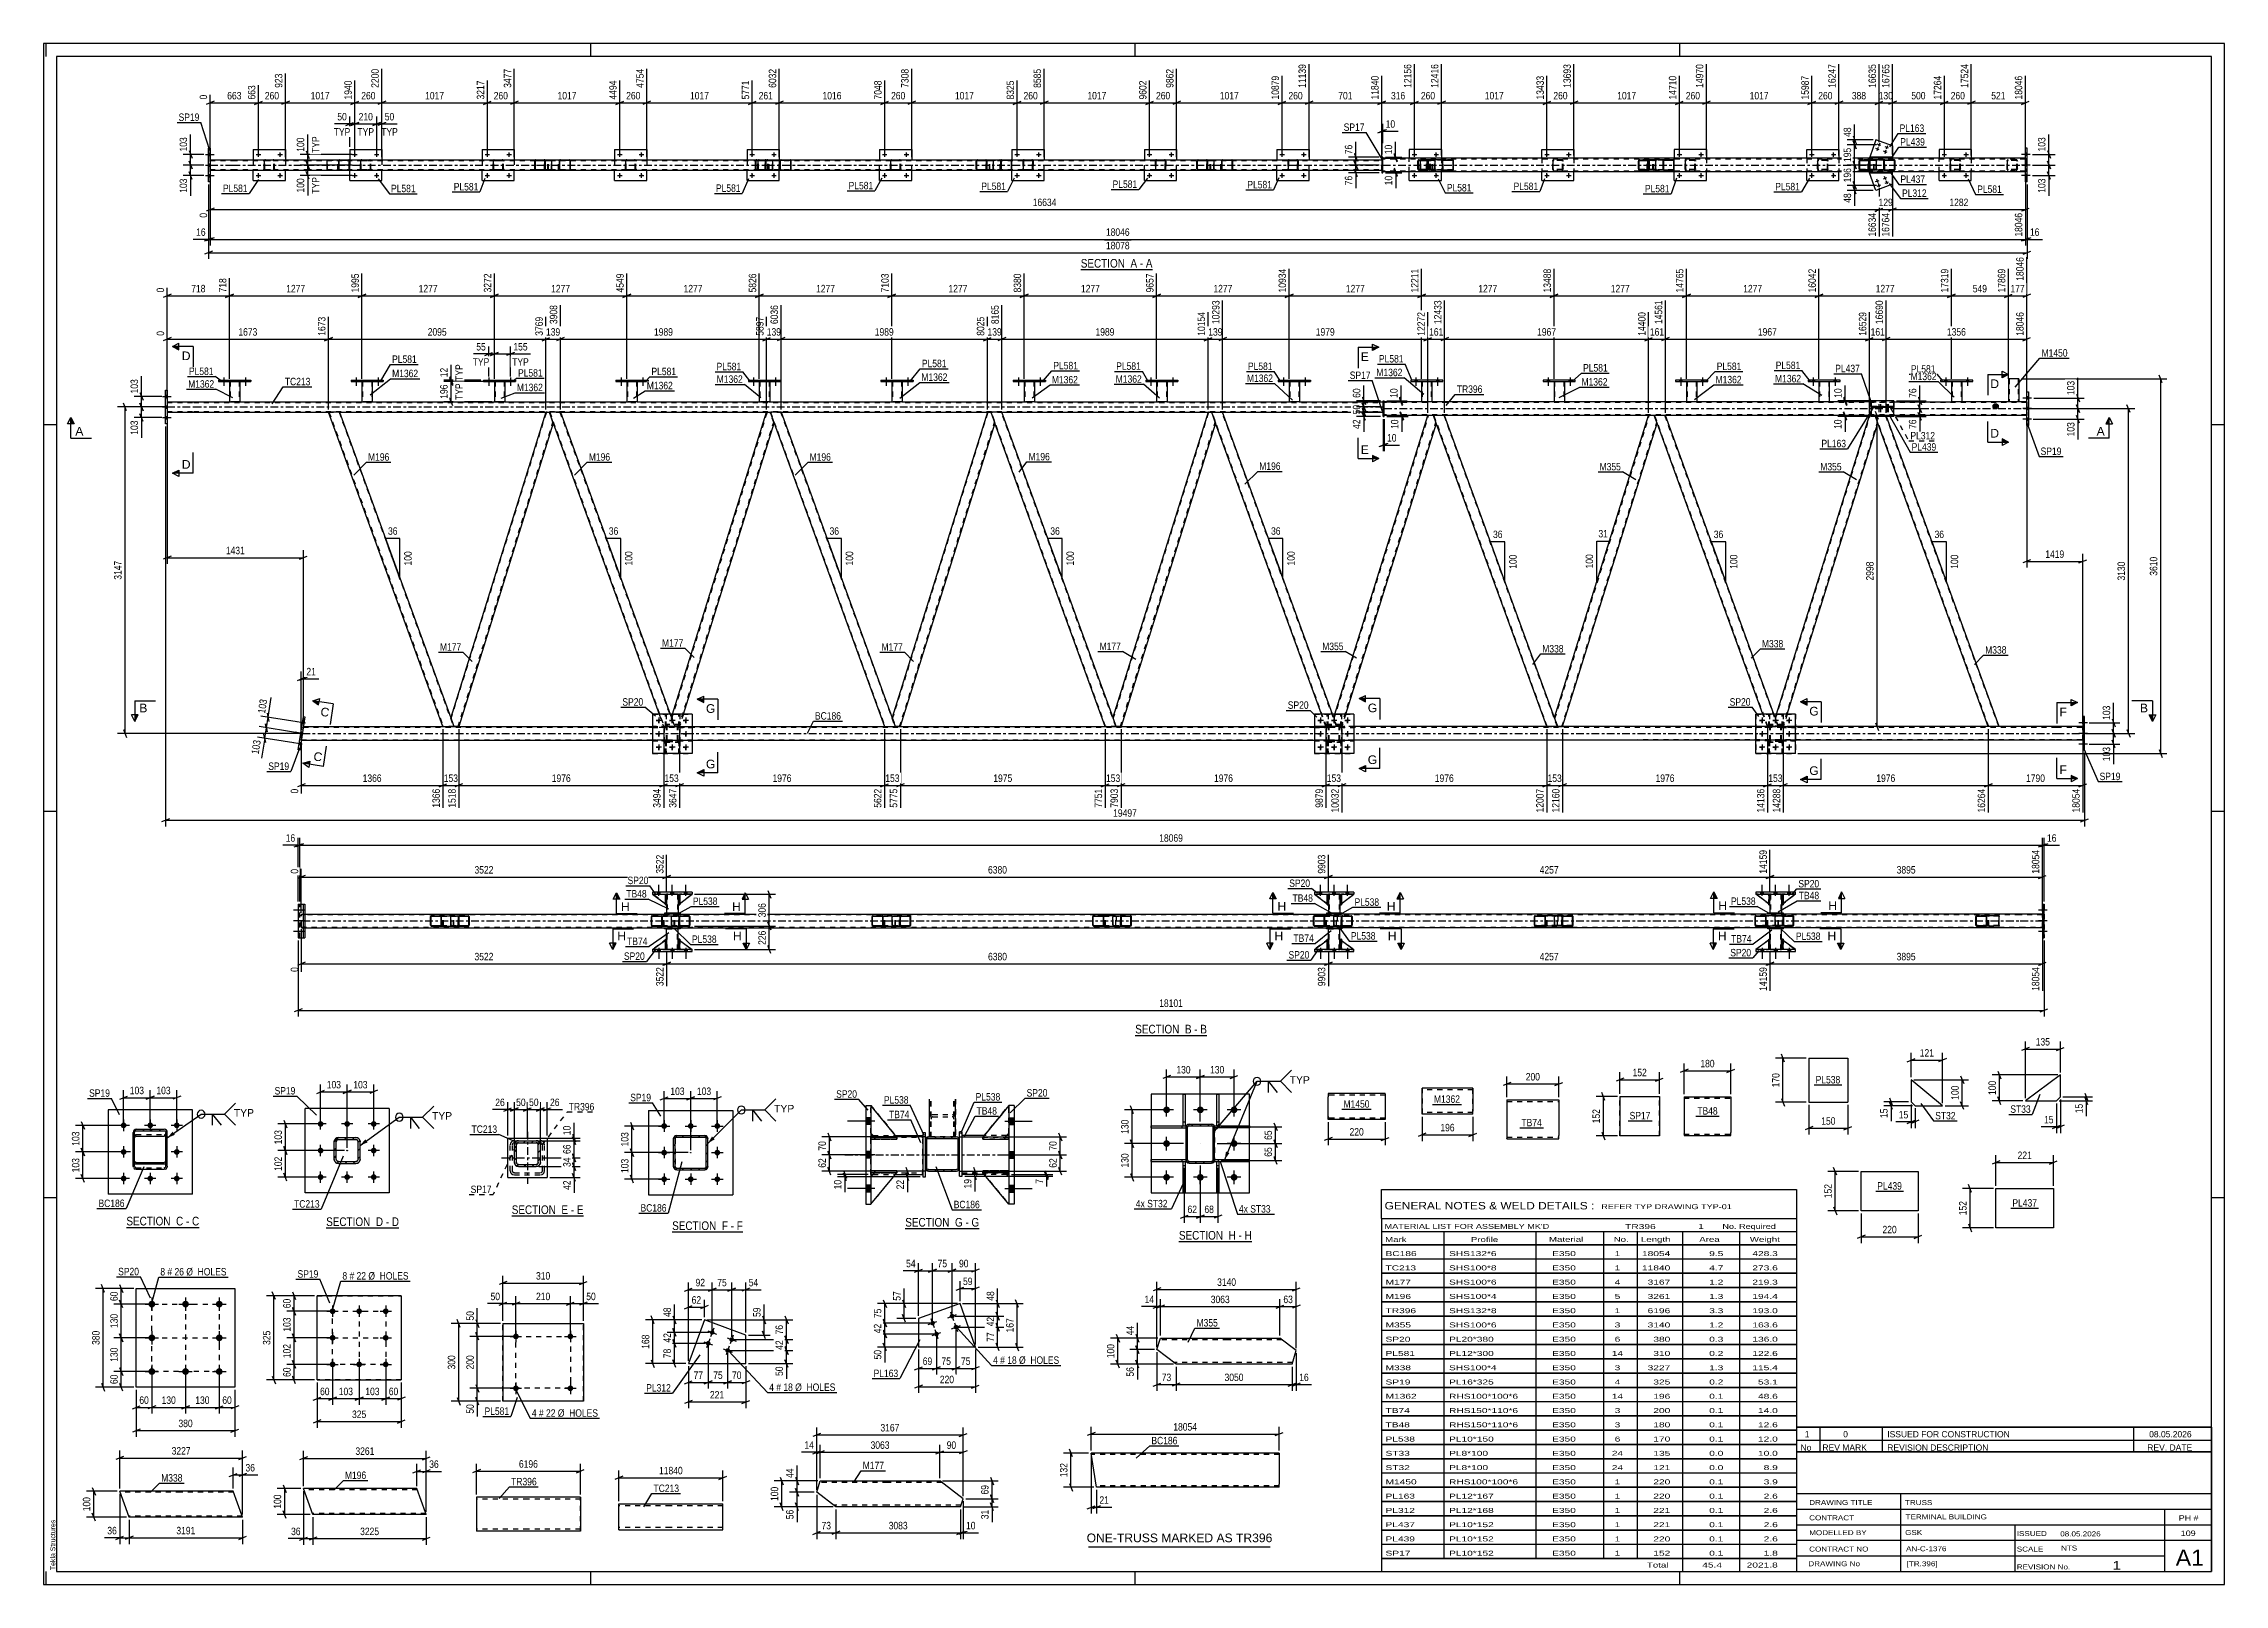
# Model space of a CAD drawing. Header units: millimetres. Extents: x 0 to 841, y 0 to 594.
import ezdxf

# ---------------------------------------------------------------- set-up
doc = ezdxf.new("R2010")
doc.units = ezdxf.units.MM
doc.linetypes.add('DXK_LINE_DOT2', pattern=[3.9198, 1.9599, -1.9599])
doc.linetypes.add('DXK_LINE_DOT3', pattern=[5.9187, 2.979, -0.9799, 0.9799, -0.9799])
doc.styles.add('Arial', font='ARIAL.TTF', dxfattribs={"height": 0.2})
doc.styles.add('Arial Narrow', font='ARIALN.TTF', dxfattribs={"height": 0.2})

# ---------------------------------------------------------------- blocks, each defined once
blk = doc.blocks.new('Unknown-318889761-1133')
at = {"color": 5, "linetype": 'Continuous'}
for p, q in [((841, 594), (0, 594)), ((0, 594), (0, 0)), ((1, 589), (1, 594)), ((836, 589), (5, 589)), ((5, 589), (5, 5)), ((211, 589), (211, 594)), ((421, 589), (421, 594)), ((631, 589), (631, 594)), ((836, 5), (836, 589)), ((841, 0), (841, 594)), ((5, 447), (0, 447)), ((841, 447), (836, 447)), ((5, 298), (0, 298)), ((841, 298), (836, 298)), ((5, 149), (0, 149)), ((841, 149), (836, 149)), ((0, 0), (841, 0)), ((1, 0), (1, 5)), ((5, 5), (836, 5)), ((211, 0), (211, 5)), ((421, 0), (421, 5)), ((631, 0), (631, 5))]:
    blk.add_line(p, q, dxfattribs=at)
at = {"color": 174, "linetype": 'Continuous', "style": 'Arial'}
blk.add_text('Tekla Structures', height=1.9102, rotation=90, dxfattribs=at).set_placement((4.5, 5.5))
blk = doc.blocks.new('Unknown-318889761-11 - 3282')
at = {"color": 6, "linetype": 'Continuous'}
blk.add_line((399.98, 506.89), (427.63, 506.89), dxfattribs=at)
at = {"color": 0, "linetype": 'Continuous'}
blk.add_wipeout([(418.09, 507.64), (418.09, 511.14), (399.98, 511.14), (399.98, 507.64)], dxfattribs=at)
blk.add_wipeout([(421.7, 507.64), (421.7, 511.14), (419.14, 511.14), (419.14, 507.64)], dxfattribs=at)
at = {"color": 7, "linetype": 'Continuous', "style": 'Arial Narrow'}
blk.add_text('SECTION ', height=3.34, dxfattribs=at).set_placement((399.98, 507.64))
at = {"color": 0, "linetype": 'Continuous'}
blk.add_wipeout([(424.02, 507.64), (424.02, 511.14), (422.75, 511.14), (422.75, 507.64)], dxfattribs=at)
blk.add_wipeout([(427.63, 507.64), (427.63, 511.14), (425.07, 511.14), (425.07, 507.64)], dxfattribs=at)
at = {"color": 7, "linetype": 'Continuous', "style": 'Arial Narrow'}
for s, p in [('A', (419.14, 507.64)), ('-', (422.75, 507.64)), ('A', (425.07, 507.64))]:
    blk.add_text(s, height=3.34, dxfattribs=at).set_placement(p)
blk = doc.blocks.new('Unknown-318889761-12 - 4349')
at = {"color": 6, "linetype": 'Continuous'}
blk.add_line((420.98, 211.64), (448.63, 211.64), dxfattribs=at)
at = {"color": 0, "linetype": 'Continuous'}
blk.add_wipeout([(439.09, 212.39), (439.09, 215.89), (420.98, 215.89), (420.98, 212.39)], dxfattribs=at)
blk.add_wipeout([(442.69, 212.39), (442.69, 215.89), (440.14, 215.89), (440.14, 212.39)], dxfattribs=at)
at = {"color": 7, "linetype": 'Continuous', "style": 'Arial Narrow'}
blk.add_text('SECTION ', height=3.34, dxfattribs=at).set_placement((420.98, 212.39))
at = {"color": 0, "linetype": 'Continuous'}
blk.add_wipeout([(445.02, 212.39), (445.02, 215.89), (443.74, 215.89), (443.74, 212.39)], dxfattribs=at)
blk.add_wipeout([(448.63, 212.39), (448.63, 215.89), (446.07, 215.89), (446.07, 212.39)], dxfattribs=at)
at = {"color": 7, "linetype": 'Continuous', "style": 'Arial Narrow'}
for s, p in [('B', (440.14, 212.39)), ('-', (443.74, 212.39)), ('B', (446.07, 212.39))]:
    blk.add_text(s, height=3.34, dxfattribs=at).set_placement(p)
blk = doc.blocks.new('Unknown-318889761-13 - 37742')
at = {"color": 6, "linetype": 'Continuous'}
blk.add_line((242.4, 135.86), (269.62, 135.86), dxfattribs=at)
at = {"color": 0, "linetype": 'Continuous'}
blk.add_wipeout([(260.51, 136.61), (260.51, 140.11), (242.4, 140.11), (242.4, 136.61)], dxfattribs=at)
blk.add_wipeout([(263.9, 136.61), (263.9, 140.11), (261.56, 140.11), (261.56, 136.61)], dxfattribs=at)
at = {"color": 7, "linetype": 'Continuous', "style": 'Arial Narrow'}
blk.add_text('SECTION ', height=3.34, dxfattribs=at).set_placement((242.4, 136.61))
at = {"color": 0, "linetype": 'Continuous'}
blk.add_wipeout([(266.23, 136.61), (266.23, 140.11), (264.95, 140.11), (264.95, 136.61)], dxfattribs=at)
blk.add_wipeout([(269.62, 136.61), (269.62, 140.11), (267.28, 140.11), (267.28, 136.61)], dxfattribs=at)
at = {"color": 7, "linetype": 'Continuous', "style": 'Arial Narrow'}
for s, p in [('F', (261.56, 136.61)), ('-', (264.95, 136.61)), ('F', (267.28, 136.61))]:
    blk.add_text(s, height=3.34, dxfattribs=at).set_placement(p)
blk = doc.blocks.new('Unknown-318889761-14 - 5038')
at = {"color": 6, "linetype": 'Continuous'}
blk.add_line((108.97, 137.4), (137.04, 137.4), dxfattribs=at)
at = {"color": 0, "linetype": 'Continuous'}
blk.add_wipeout([(127.08, 138.15), (127.08, 141.65), (108.97, 141.65), (108.97, 138.15)], dxfattribs=at)
blk.add_wipeout([(130.89, 138.15), (130.89, 141.65), (128.13, 141.65), (128.13, 138.15)], dxfattribs=at)
at = {"color": 7, "linetype": 'Continuous', "style": 'Arial Narrow'}
blk.add_text('SECTION ', height=3.34, dxfattribs=at).set_placement((108.97, 138.15))
at = {"color": 0, "linetype": 'Continuous'}
blk.add_wipeout([(133.22, 138.15), (133.22, 141.65), (131.94, 141.65), (131.94, 138.15)], dxfattribs=at)
blk.add_wipeout([(137.04, 138.15), (137.04, 141.65), (134.27, 141.65), (134.27, 138.15)], dxfattribs=at)
at = {"color": 7, "linetype": 'Continuous', "style": 'Arial Narrow'}
for s, p in [('D', (128.13, 138.15)), ('-', (131.94, 138.15)), ('D', (134.27, 138.15))]:
    blk.add_text(s, height=3.34, dxfattribs=at).set_placement(p)
blk = doc.blocks.new('Unknown-318889761-15 - 5288')
at = {"color": 6, "linetype": 'Continuous'}
blk.add_line((180.53, 142.02), (208.17, 142.02), dxfattribs=at)
at = {"color": 0, "linetype": 'Continuous'}
blk.add_wipeout([(198.64, 142.77), (198.64, 146.27), (180.53, 146.27), (180.53, 142.77)], dxfattribs=at)
blk.add_wipeout([(202.24, 142.77), (202.24, 146.27), (199.69, 146.27), (199.69, 142.77)], dxfattribs=at)
at = {"color": 7, "linetype": 'Continuous', "style": 'Arial Narrow'}
blk.add_text('SECTION ', height=3.34, dxfattribs=at).set_placement((180.53, 142.77))
at = {"color": 0, "linetype": 'Continuous'}
blk.add_wipeout([(204.57, 142.77), (204.57, 146.27), (203.29, 146.27), (203.29, 142.77)], dxfattribs=at)
blk.add_wipeout([(208.17, 142.77), (208.17, 146.27), (205.62, 146.27), (205.62, 142.77)], dxfattribs=at)
at = {"color": 7, "linetype": 'Continuous', "style": 'Arial Narrow'}
for s, p in [('E', (199.69, 142.77)), ('-', (203.29, 142.77)), ('E', (205.62, 142.77))]:
    blk.add_text(s, height=3.34, dxfattribs=at).set_placement(p)
blk = doc.blocks.new('Unknown-318889761-16 - 5584')
at = {"color": 6, "linetype": 'Continuous'}
blk.add_line((332.3, 137.17), (360.8, 137.17), dxfattribs=at)
at = {"color": 0, "linetype": 'Continuous'}
blk.add_wipeout([(350.41, 137.92), (350.41, 141.42), (332.3, 141.42), (332.3, 137.92)], dxfattribs=at)
blk.add_wipeout([(354.44, 137.92), (354.44, 141.42), (351.46, 141.42), (351.46, 137.92)], dxfattribs=at)
at = {"color": 7, "linetype": 'Continuous', "style": 'Arial Narrow'}
blk.add_text('SECTION ', height=3.34, dxfattribs=at).set_placement((332.3, 137.92))
at = {"color": 0, "linetype": 'Continuous'}
blk.add_wipeout([(356.77, 137.92), (356.77, 141.42), (355.49, 141.42), (355.49, 137.92)], dxfattribs=at)
blk.add_wipeout([(360.8, 137.92), (360.8, 141.42), (357.82, 141.42), (357.82, 137.92)], dxfattribs=at)
at = {"color": 7, "linetype": 'Continuous', "style": 'Arial Narrow'}
for s, p in [('G', (351.46, 137.92)), ('-', (355.49, 137.92)), ('G', (357.82, 137.92))]:
    blk.add_text(s, height=3.34, dxfattribs=at).set_placement(p)
blk = doc.blocks.new('Unknown-318889761-17 - 5860')
at = {"color": 6, "linetype": 'Continuous'}
blk.add_line((437.82, 132.15), (465.89, 132.15), dxfattribs=at)
at = {"color": 0, "linetype": 'Continuous'}
blk.add_wipeout([(455.93, 132.9), (455.93, 136.4), (437.82, 136.4), (437.82, 132.9)], dxfattribs=at)
blk.add_wipeout([(459.75, 132.9), (459.75, 136.4), (456.98, 136.4), (456.98, 132.9)], dxfattribs=at)
at = {"color": 7, "linetype": 'Continuous', "style": 'Arial Narrow'}
blk.add_text('SECTION ', height=3.34, dxfattribs=at).set_placement((437.82, 132.9))
at = {"color": 0, "linetype": 'Continuous'}
blk.add_wipeout([(462.07, 132.9), (462.07, 136.4), (460.8, 136.4), (460.8, 132.9)], dxfattribs=at)
blk.add_wipeout([(465.89, 132.9), (465.89, 136.4), (463.12, 136.4), (463.12, 132.9)], dxfattribs=at)
at = {"color": 7, "linetype": 'Continuous', "style": 'Arial Narrow'}
for s, p in [('H', (456.98, 132.9)), ('H', (463.12, 132.9)), ('-', (460.8, 132.9))]:
    blk.add_text(s, height=3.34, dxfattribs=at).set_placement(p)
blk = doc.blocks.new('Unknown-318889761-20 - 37269')
at = {"color": 6, "linetype": 'Continuous'}
blk.add_line((31.92, 137.63), (59.99, 137.63), dxfattribs=at)
at = {"color": 0, "linetype": 'Continuous'}
blk.add_wipeout([(50.03, 138.38), (50.03, 141.88), (31.92, 141.88), (31.92, 138.38)], dxfattribs=at)
blk.add_wipeout([(53.85, 138.38), (53.85, 141.88), (51.08, 141.88), (51.08, 138.38)], dxfattribs=at)
at = {"color": 7, "linetype": 'Continuous', "style": 'Arial Narrow'}
blk.add_text('SECTION ', height=3.34, dxfattribs=at).set_placement((31.92, 138.38))
at = {"color": 0, "linetype": 'Continuous'}
blk.add_wipeout([(56.18, 138.38), (56.18, 141.88), (54.9, 141.88), (54.9, 138.38)], dxfattribs=at)
blk.add_wipeout([(59.99, 138.38), (59.99, 141.88), (57.23, 141.88), (57.23, 138.38)], dxfattribs=at)
at = {"color": 7, "linetype": 'Continuous', "style": 'Arial Narrow'}
for s, p in [('C', (51.08, 138.38)), ('-', (54.9, 138.38)), ('C', (57.23, 138.38))]:
    blk.add_text(s, height=3.34, dxfattribs=at).set_placement(p)
blk = doc.blocks.new('Part-318889761-7080 - 7076')
at = {"color": 2, "linetype": 'Continuous'}
for p, q in [((700.92, 144), (700.92, 159.2)), ((700.92, 159.2), (722.87, 159.2)), ((722.87, 159.2), (722.87, 144)), ((722.87, 144), (700.92, 144))]:
    blk.add_line(p, q, dxfattribs=at)
blk = doc.blocks.new('Part-318889761-8108 - 8102')
at = {"color": 2, "linetype": 'Continuous'}
for p, q in [((52.99, 35.91), (29.35, 35.91)), ((32.99, 25.91), (29.35, 35.91)), ((73.09, 35.92), (53.09, 35.92)), ((76.44, 26.72), (73.09, 35.92)), ((52.99, 25.91), (32.99, 25.91)), ((76.73, 25.92), (53.09, 25.92)), ((76.73, 25.92), (76.44, 26.72))]:
    blk.add_line(p, q, dxfattribs=at)
at = {"color": 7, "linetype": 'DXK_LINE_DOT2'}
for p, q in [((52.99, 35.51), (29.5, 35.51)), ((73.24, 35.52), (53.09, 35.52)), ((52.99, 26.31), (32.84, 26.31)), ((32.9, 26.15), (32.99, 25.91)), ((76.58, 26.32), (53.09, 26.32)), ((76.71, 25.98), (76.64, 26.15)), ((76.73, 25.92), (76.71, 25.98))]:
    blk.add_line(p, q, dxfattribs=at)
blk = doc.blocks.new('Part-318889761-6857 - 6850')
at = {"color": 2, "linetype": 'Continuous'}
for p, q in [((221.85, 21.09), (221.85, 31.09)), ((221.85, 31.09), (241.85, 31.09)), ((241.95, 31.09), (261.95, 31.09)), ((261.95, 21.09), (261.95, 31.09)), ((221.85, 21.09), (241.85, 21.09)), ((241.95, 21.09), (261.95, 21.09))]:
    blk.add_line(p, q, dxfattribs=at)
at = {"color": 7, "linetype": 'DXK_LINE_DOT2'}
for p, q in [((241.85, 30.29), (221.85, 30.29)), ((261.95, 30.29), (241.95, 30.29)), ((241.85, 21.89), (221.85, 21.89)), ((221.85, 21.22), (221.85, 21.09)), ((261.95, 21.89), (241.95, 21.89)), ((261.95, 21.09), (261.95, 21.22))]:
    blk.add_line(p, q, dxfattribs=at)
blk = doc.blocks.new('Part-318889761-3287 - 3282')
at = {"linetype": 'Continuous'}
h = blk.add_hatch(dxfattribs=at)
h.set_pattern_fill('', scale=0.7, style=0, pattern_type=0)
h.set_pattern_definition([(45, (619.2406, 548.7182), (-1.5715, 1.5715), [])])
h.paths.add_polyline_path([(619.24, 545.68), (619.24, 548.72), (619.2, 548.9), (619.09, 549.06), (618.93, 549.16), (618.74, 549.2), (615.55, 549.2), (615.36, 549.16), (615.2, 549.06), (615.09, 548.9), (615.05, 548.72), (615.05, 545.68), (615.09, 545.49), (615.2, 545.34), (615.36, 545.23), (615.55, 545.2), (618.74, 545.2), (618.93, 545.23), (619.09, 545.34), (619.2, 545.49)])
h.paths.add_polyline_path([(618.92, 545.51), (618.83, 545.46), (618.74, 545.44), (615.55, 545.44), (615.46, 545.46), (615.38, 545.51), (615.32, 545.59), (615.3, 545.68), (615.3, 548.72), (615.32, 548.81), (615.38, 548.89), (615.46, 548.94), (615.55, 548.96), (618.74, 548.96), (618.83, 548.94), (618.92, 548.89), (618.97, 548.81), (618.99, 548.72), (618.99, 545.68), (618.97, 545.59)])
at = {"color": 2, "linetype": 'Continuous'}
for p, q in [((615.09, 548.9), (615.05, 548.72)), ((615.05, 545.68), (615.05, 548.72)), ((615.3, 548.72), (615.32, 548.81)), ((615.3, 545.68), (615.3, 548.72)), ((615.32, 548.81), (615.38, 548.89)), ((615.55, 549.2), (615.36, 549.16)), ((615.38, 548.89), (615.46, 548.94)), ((615.46, 548.94), (615.55, 548.96)), ((615.55, 549.2), (618.74, 549.2)), ((615.55, 548.96), (618.74, 548.96)), ((618.72, 548.81), (618.7, 548.72)), ((618.7, 545.68), (618.7, 548.72)), ((618.77, 548.89), (618.72, 548.81)), ((621.44, 549.2), (618.74, 549.2)), ((618.93, 549.16), (618.74, 549.2)), ((618.74, 548.96), (618.83, 548.94)), ((618.84, 548.93), (618.77, 548.89)), ((618.83, 548.94), (618.92, 548.89)), ((618.92, 548.89), (618.97, 548.81)), ((618.97, 548.81), (618.99, 548.72)), ((618.99, 545.68), (618.99, 548.72)), ((619.24, 548.72), (619.2, 548.9)), ((619.24, 545.68), (619.24, 548.72)), ((621.44, 549.2), (621.54, 549.16)), ((621.54, 549.16), (621.63, 549.06)), ((621.63, 549.06), (621.69, 548.9)), ((621.69, 548.9), (621.71, 548.72)), ((621.71, 545.68), (621.71, 548.72)), ((615.05, 545.68), (615.09, 545.49)), ((615.32, 545.59), (615.3, 545.68)), ((615.38, 545.51), (615.32, 545.59)), ((615.36, 545.23), (615.55, 545.2)), ((615.46, 545.46), (615.38, 545.51)), ((615.55, 545.44), (615.46, 545.46)), ((615.55, 545.44), (618.74, 545.44)), ((615.55, 545.2), (618.74, 545.2)), ((618.7, 545.68), (618.72, 545.59)), ((618.72, 545.59), (618.77, 545.51)), ((618.83, 545.46), (618.74, 545.44)), ((618.74, 545.2), (618.93, 545.23)), ((621.44, 545.2), (618.74, 545.2)), ((618.84, 545.46), (618.77, 545.51)), ((618.92, 545.51), (618.83, 545.46)), ((618.97, 545.59), (618.92, 545.51)), ((618.99, 545.68), (618.97, 545.59)), ((619.2, 545.49), (619.24, 545.68)), ((621.54, 545.23), (621.44, 545.2)), ((621.63, 545.34), (621.54, 545.23)), ((621.69, 545.49), (621.63, 545.34)), ((621.71, 545.68), (621.69, 545.49))]:
    blk.add_line(p, q, dxfattribs=at)
at = {"color": 7, "linetype": 'DXK_LINE_DOT2'}
for p, q in [((618.74, 549.2), (615.55, 549.2)), ((621.44, 548.96), (615.55, 548.96)), ((618.45, 548.72), (618.49, 548.9)), ((618.45, 545.68), (618.45, 548.72)), ((618.76, 549.16), (618.95, 549.2)), ((618.85, 548.94), (618.84, 548.93)), ((618.95, 548.96), (618.85, 548.94)), ((620.63, 548.96), (620.63, 549.2)), ((621.49, 548.94), (621.44, 548.96)), ((621.54, 548.89), (621.49, 548.94)), ((621.57, 548.81), (621.54, 548.89)), ((621.58, 548.72), (621.57, 548.81)), ((621.58, 545.68), (621.58, 548.72)), ((621.44, 545.44), (615.55, 545.44)), ((618.74, 545.2), (615.55, 545.2)), ((618.49, 545.49), (618.45, 545.68)), ((618.95, 545.2), (618.76, 545.23)), ((618.85, 545.46), (618.84, 545.46)), ((618.85, 545.46), (618.95, 545.44)), ((620.63, 545.2), (620.63, 545.44)), ((621.44, 545.44), (621.49, 545.46)), ((621.49, 545.46), (621.54, 545.51)), ((621.54, 545.51), (621.57, 545.59)), ((621.57, 545.59), (621.58, 545.68))]:
    blk.add_line(p, q, dxfattribs=at)
at = {"color": 2, "linetype": 'Continuous'}
for centre, start, end in [((615.54, 548.7), 111.19406, 156.15055), ((618.75, 548.7), 23.84945, 68.80594), ((615.54, 545.69), 203.84945, 248.80594), ((618.75, 545.69), 291.19406, 336.15055)]:
    blk.add_arc(centre, 0.492, start, end, dxfattribs=at)
at = {"color": 7, "linetype": 'DXK_LINE_DOT2'}
for centre, start, end in [((618.94, 548.7), 111.19407, 156.15056), ((618.94, 545.69), 203.84944, 248.80593)]:
    blk.add_arc(centre, 0.492, start, end, dxfattribs=at)
blk = doc.blocks.new('Part-318889761-3480 - 3282')
at = {"color": 2, "linetype": 'Continuous'}
for p, q in [((706.61, 556.92), (704.24, 550.24)), ((713.02, 554.65), (706.61, 556.92)), ((713.02, 554.65), (713.02, 550.24))]:
    blk.add_line(p, q, dxfattribs=at)
at = {"color": 7, "linetype": 'DXK_LINE_DOT2'}
blk.add_line((713.02, 550.24), (704.24, 550.24), dxfattribs=at)
blk = doc.blocks.new('Part-318889761-3284 - 3282')
at = {"color": 2, "linetype": 'Continuous'}
for p, q in [((64.24, 549.2), (72.76, 549.2)), ((72.86, 549.2), (101.26, 549.2)), ((101.36, 549.2), (109.7, 549.2)), ((117.71, 549.2), (189.88, 549.2)), ((202.84, 549.2), (275.02, 549.2)), ((287.98, 549.2), (360.15, 549.2)), ((373.11, 549.2), (445.29, 549.2)), ((458.24, 549.2), (516.03, 549.2)), ((64.24, 545.2), (72.76, 545.2)), ((72.86, 545.2), (101.26, 545.2)), ((101.36, 545.2), (109.7, 545.2)), ((117.71, 545.2), (189.88, 545.2)), ((202.84, 545.2), (275.02, 545.2)), ((287.98, 545.2), (360.15, 545.2)), ((373.11, 545.2), (445.29, 545.2)), ((458.24, 545.2), (516.03, 545.2))]:
    blk.add_line(p, q, dxfattribs=at)
at = {"color": 7, "linetype": 'DXK_LINE_DOT2'}
for p, q in [((64.24, 545.2), (64.24, 549.2)), ((64.24, 548.88), (72.76, 548.88)), ((72.86, 548.88), (101.26, 548.88)), ((101.36, 548.88), (516.03, 548.88)), ((109.7, 549.2), (117.71, 549.2)), ((189.88, 549.2), (202.84, 549.2)), ((275.02, 549.2), (287.98, 549.2)), ((360.15, 549.2), (373.11, 549.2)), ((445.29, 549.2), (458.24, 549.2)), ((516.03, 545.2), (516.03, 549.2)), ((64.24, 545.52), (72.76, 545.52)), ((72.86, 545.52), (101.26, 545.52)), ((101.36, 545.52), (516.03, 545.52)), ((109.7, 545.2), (117.71, 545.2)), ((189.88, 545.2), (202.84, 545.2)), ((275.02, 545.2), (287.98, 545.2)), ((360.15, 545.2), (373.11, 545.2)), ((445.29, 545.2), (458.24, 545.2))]:
    blk.add_line(p, q, dxfattribs=at)
at = {"color": 7, "linetype": 'DXK_LINE_DOT3'}
for p, q in [((64.24, 547.2), (72.76, 547.2)), ((72.86, 547.2), (101.26, 547.2)), ((101.36, 547.2), (516.03, 547.2))]:
    blk.add_line(p, q, dxfattribs=at)
blk = doc.blocks.new('Part-318889761-3285 - 3282')
at = {"color": 2, "linetype": 'Continuous'}
for p, q in [((704.24, 549.84), (516.43, 549.84)), ((764.26, 549.84), (713.02, 549.84)), ((704.12, 544.56), (516.43, 544.56)), ((764.26, 544.56), (712.98, 544.56))]:
    blk.add_line(p, q, dxfattribs=at)
at = {"color": 7, "linetype": 'DXK_LINE_DOT2'}
for p, q in [((516.43, 544.56), (516.43, 549.84)), ((764.26, 549.52), (516.43, 549.52)), ((713.02, 549.84), (704.24, 549.84)), ((764.26, 549.84), (764.26, 549.84)), ((764.26, 549.84), (764.26, 544.56)), ((764.26, 544.56), (764.26, 549.84)), ((764.26, 549.84), (764.26, 549.84)), ((764.26, 549.52), (764.26, 549.52)), ((764.26, 544.88), (516.43, 544.88)), ((712.98, 544.56), (704.12, 544.56)), ((764.26, 544.88), (764.26, 544.88)), ((764.26, 544.56), (764.26, 544.56)), ((764.26, 544.56), (764.26, 544.56))]:
    blk.add_line(p, q, dxfattribs=at)
at = {"color": 7, "linetype": 'DXK_LINE_DOT3'}
blk.add_line((516.43, 547.2), (764.26, 547.2), dxfattribs=at)
blk = doc.blocks.new('Part-318889761-3286 - 3282')
at = {"linetype": 'Continuous'}
h = blk.add_hatch(dxfattribs=at)
h.set_pattern_fill('', scale=0.7, style=0, pattern_type=0)
h.set_pattern_definition([(45, (704.3748, 548.7182), (-1.5715, 1.5715), [])])
h.paths.add_polyline_path([(704.37, 545.68), (704.37, 548.72), (704.34, 548.9), (704.23, 549.06), (704.06, 549.16), (703.87, 549.2), (700.69, 549.2), (700.5, 549.16), (700.33, 549.06), (700.22, 548.9), (700.18, 548.72), (700.18, 545.68), (700.22, 545.49), (700.33, 545.34), (700.5, 545.23), (700.69, 545.2), (703.87, 545.2), (704.06, 545.23), (704.23, 545.34), (704.34, 545.49)])
h.paths.add_polyline_path([(704.05, 545.51), (703.97, 545.46), (703.87, 545.44), (700.69, 545.44), (700.59, 545.46), (700.51, 545.51), (700.46, 545.59), (700.44, 545.68), (700.44, 548.72), (700.46, 548.81), (700.51, 548.89), (700.59, 548.94), (700.69, 548.96), (703.87, 548.96), (703.97, 548.94), (704.05, 548.89), (704.1, 548.81), (704.12, 548.72), (704.12, 545.68), (704.1, 545.59)])
at = {"color": 2, "linetype": 'Continuous'}
for p, q in [((700.22, 548.9), (700.18, 548.72)), ((700.18, 545.68), (700.18, 548.72)), ((700.44, 548.72), (700.46, 548.81)), ((700.44, 545.68), (700.44, 548.72)), ((700.46, 548.81), (700.51, 548.89)), ((700.69, 549.2), (700.5, 549.16)), ((700.51, 548.89), (700.59, 548.94)), ((700.59, 548.94), (700.69, 548.96)), ((700.69, 549.2), (703.87, 549.2)), ((700.69, 548.96), (703.87, 548.96)), ((703.85, 548.81), (703.83, 548.72)), ((703.83, 545.68), (703.83, 548.72)), ((703.91, 548.89), (703.85, 548.81)), ((706.57, 549.2), (703.87, 549.2)), ((704.06, 549.16), (703.87, 549.2)), ((703.87, 548.96), (703.97, 548.94)), ((703.98, 548.93), (703.91, 548.89)), ((703.97, 548.94), (704.05, 548.89)), ((704.05, 548.89), (704.1, 548.81)), ((704.1, 548.81), (704.12, 548.72)), ((704.12, 545.68), (704.12, 548.72)), ((704.37, 548.72), (704.34, 548.9)), ((704.37, 545.68), (704.37, 548.72)), ((706.57, 549.2), (706.68, 549.16)), ((706.68, 549.16), (706.77, 549.06)), ((706.77, 549.06), (706.82, 548.9)), ((706.82, 548.9), (706.85, 548.72)), ((706.85, 545.68), (706.85, 548.72)), ((700.18, 545.68), (700.22, 545.49)), ((700.46, 545.59), (700.44, 545.68)), ((700.51, 545.51), (700.46, 545.59)), ((700.5, 545.23), (700.69, 545.2)), ((700.59, 545.46), (700.51, 545.51)), ((700.69, 545.44), (700.59, 545.46)), ((700.69, 545.44), (703.87, 545.44)), ((700.69, 545.2), (703.87, 545.2)), ((703.83, 545.68), (703.85, 545.59)), ((703.85, 545.59), (703.91, 545.51)), ((703.97, 545.46), (703.87, 545.44)), ((703.87, 545.2), (704.06, 545.23)), ((706.57, 545.2), (703.87, 545.2)), ((703.98, 545.46), (703.91, 545.51)), ((704.05, 545.51), (703.97, 545.46)), ((704.1, 545.59), (704.05, 545.51)), ((704.12, 545.68), (704.1, 545.59)), ((704.34, 545.49), (704.37, 545.68)), ((706.68, 545.23), (706.57, 545.2)), ((706.77, 545.34), (706.68, 545.23)), ((706.82, 545.49), (706.77, 545.34)), ((706.85, 545.68), (706.82, 545.49))]:
    blk.add_line(p, q, dxfattribs=at)
at = {"color": 7, "linetype": 'DXK_LINE_DOT2'}
for p, q in [((703.87, 549.2), (700.69, 549.2)), ((706.57, 548.96), (700.69, 548.96)), ((703.58, 548.72), (703.62, 548.9)), ((703.58, 545.68), (703.58, 548.72)), ((703.89, 549.16), (704.08, 549.2)), ((703.99, 548.94), (703.98, 548.93)), ((704.08, 548.96), (703.99, 548.94)), ((705.76, 548.96), (705.76, 549.2)), ((706.63, 548.94), (706.57, 548.96)), ((706.67, 548.89), (706.63, 548.94)), ((706.7, 548.81), (706.67, 548.89)), ((706.71, 548.72), (706.7, 548.81)), ((706.71, 545.68), (706.71, 548.72)), ((706.57, 545.44), (700.69, 545.44)), ((703.87, 545.2), (700.69, 545.2)), ((703.62, 545.49), (703.58, 545.68)), ((704.08, 545.2), (703.89, 545.23)), ((703.99, 545.46), (703.98, 545.46)), ((703.99, 545.46), (704.08, 545.44)), ((705.76, 545.2), (705.76, 545.44)), ((706.57, 545.44), (706.63, 545.46)), ((706.63, 545.46), (706.67, 545.51)), ((706.67, 545.51), (706.7, 545.59)), ((706.7, 545.59), (706.71, 545.68))]:
    blk.add_line(p, q, dxfattribs=at)
at = {"color": 2, "linetype": 'Continuous'}
for centre, start, end in [((700.67, 548.7), 111.19406, 156.15055), ((703.89, 548.7), 23.84945, 68.80595), ((700.67, 545.69), 203.84945, 248.80595), ((703.89, 545.69), 291.19406, 336.15055)]:
    blk.add_arc(centre, 0.492, start, end, dxfattribs=at)
at = {"color": 7, "linetype": 'DXK_LINE_DOT2'}
for centre, start, end in [((704.07, 548.7), 111.19406, 156.15055), ((704.07, 545.69), 203.84945, 248.80594)]:
    blk.add_arc(centre, 0.492, start, end, dxfattribs=at)
blk = doc.blocks.new('Bolt-318889761-3447 - 3282')
at = {"linetype": 'Continuous'}
for points in [[(63.6, 551.74), (63.6, 550.86), (64.24, 550.86), (64.24, 551.74)], [(63.6, 551.74), (63.6, 550.86), (64.24, 550.86), (64.24, 551.74)], [(63.6, 551.74), (63.6, 550.86), (64.24, 550.86), (64.24, 551.74)], [(63.6, 547.64), (63.6, 546.76), (64.24, 546.76), (64.24, 547.64)], [(63.6, 547.64), (63.6, 546.76), (64.24, 546.76), (64.24, 547.64)], [(63.6, 543.54), (63.6, 542.66), (64.24, 542.66), (64.24, 543.54)], [(63.6, 543.54), (63.6, 542.66), (64.24, 542.66), (64.24, 543.54)], [(63.6, 543.54), (63.6, 542.66), (64.24, 542.66), (64.24, 543.54)]]:
    blk.add_hatch(color=1, dxfattribs=at).paths.add_polyline_path(points)
at = {"color": 1, "linetype": 'Continuous'}
for p, q in [((62.44, 551.3), (65.76, 551.3)), ((62.44, 551.3), (65.76, 551.3)), ((62.44, 551.3), (65.76, 551.3)), ((62.44, 547.2), (65.76, 547.2)), ((62.44, 547.2), (65.76, 547.2)), ((63.6, 551.74), (64.24, 551.74)), ((63.6, 551.74), (64.24, 551.74)), ((63.6, 551.74), (64.24, 551.74)), ((63.6, 550.86), (64.24, 550.86)), ((63.6, 550.86), (64.24, 550.86)), ((63.6, 550.86), (64.24, 550.86)), ((63.6, 547.64), (64.24, 547.64)), ((63.6, 547.64), (64.24, 547.64)), ((63.6, 546.76), (64.24, 546.76)), ((63.6, 546.76), (64.24, 546.76)), ((62.44, 543.1), (65.76, 543.1)), ((62.44, 543.1), (65.76, 543.1)), ((62.44, 543.1), (65.76, 543.1)), ((63.6, 543.54), (64.24, 543.54)), ((63.6, 543.54), (64.24, 543.54)), ((63.6, 543.54), (64.24, 543.54)), ((63.6, 542.66), (64.24, 542.66)), ((63.6, 542.66), (64.24, 542.66)), ((63.6, 542.66), (64.24, 542.66))]:
    blk.add_line(p, q, dxfattribs=at)
blk = doc.blocks.new('Part-318889761-3304 - 3282')
at = {"color": 2, "linetype": 'Continuous'}
for p, q in [((704.12, 544.16), (704.12, 544.56)), ((704.12, 544.56), (712.98, 544.56)), ((704.12, 544.16), (712.98, 544.16)), ((712.98, 544.16), (712.98, 544.56))]:
    blk.add_line(p, q, dxfattribs=at)
blk = doc.blocks.new('Part-318889761-3495 - 3282')
at = {"color": 2, "linetype": 'Continuous'}
for p, q in [((706.6, 537.42), (704.12, 544.16)), ((712.98, 539.77), (706.6, 537.42)), ((712.98, 539.77), (712.98, 544.16))]:
    blk.add_line(p, q, dxfattribs=at)
at = {"color": 7, "linetype": 'DXK_LINE_DOT2'}
blk.add_line((712.98, 544.16), (704.12, 544.16), dxfattribs=at)
blk = doc.blocks.new('Part-318889761-3431 - 3282')
at = {"color": 7, "linetype": 'DXK_LINE_DOT2'}
for p, q in [((326.56, 548.72), (326.6, 548.9)), ((326.59, 548.88), (326.56, 548.72)), ((326.56, 545.68), (326.56, 548.72)), ((326.56, 548.72), (326.56, 548.72)), ((326.56, 548.72), (326.56, 545.68)), ((326.6, 548.9), (326.59, 548.88)), ((326.8, 548.72), (326.82, 548.81)), ((326.8, 548.72), (326.82, 548.81)), ((326.8, 545.68), (326.8, 548.72)), ((326.8, 548.72), (326.8, 548.72)), ((326.8, 545.68), (326.8, 548.72)), ((326.82, 548.81), (326.87, 548.89)), ((327.04, 549.2), (326.86, 549.16)), ((326.86, 549.16), (327.04, 549.2)), ((326.87, 548.89), (326.95, 548.94)), ((326.95, 548.94), (327.04, 548.96)), ((327.04, 549.2), (330.08, 549.2)), ((327.04, 548.96), (330.08, 548.96)), ((330.27, 549.16), (330.08, 549.2)), ((330.08, 549.2), (330.27, 549.16)), ((330.08, 548.96), (330.17, 548.94)), ((330.17, 548.94), (330.25, 548.89)), ((330.3, 548.81), (330.25, 548.89)), ((330.32, 548.72), (330.3, 548.81)), ((330.32, 548.72), (330.3, 548.81)), ((330.32, 545.68), (330.32, 548.72)), ((330.32, 548.72), (330.32, 548.72)), ((330.32, 545.68), (330.32, 548.72)), ((330.53, 548.88), (330.52, 548.9)), ((330.52, 548.9), (330.56, 548.72)), ((330.56, 548.72), (330.53, 548.88)), ((330.56, 545.68), (330.56, 548.72)), ((330.56, 548.72), (330.56, 548.72)), ((330.56, 545.68), (330.56, 548.72)), ((326.56, 545.68), (326.56, 545.68)), ((326.56, 545.68), (326.57, 545.65)), ((326.59, 545.54), (326.56, 545.68)), ((326.57, 545.65), (326.59, 545.54)), ((326.59, 545.54), (326.6, 545.49)), ((326.6, 545.49), (326.59, 545.54)), ((326.8, 545.68), (326.8, 545.68)), ((326.82, 545.59), (326.8, 545.68)), ((326.82, 545.59), (326.8, 545.68)), ((326.82, 545.59), (326.87, 545.51)), ((326.86, 545.23), (327.04, 545.2)), ((327.04, 545.2), (326.86, 545.23)), ((326.87, 545.51), (326.95, 545.46)), ((326.95, 545.46), (327.04, 545.44)), ((327.04, 545.44), (330.08, 545.44)), ((327.04, 545.2), (330.08, 545.2)), ((330.08, 545.44), (330.17, 545.46)), ((330.08, 545.2), (330.27, 545.23)), ((330.27, 545.23), (330.08, 545.2)), ((330.17, 545.46), (330.25, 545.51)), ((330.25, 545.51), (330.3, 545.59)), ((330.3, 545.59), (330.32, 545.68)), ((330.3, 545.59), (330.32, 545.68)), ((330.32, 545.68), (330.32, 545.68)), ((330.52, 545.49), (330.53, 545.54)), ((330.53, 545.54), (330.52, 545.49)), ((330.56, 545.68), (330.53, 545.54)), ((330.53, 545.54), (330.55, 545.65)), ((330.55, 545.65), (330.56, 545.68)), ((330.56, 545.68), (330.56, 545.68))]:
    blk.add_line(p, q, dxfattribs=at)
at = {"color": 7, "linetype": 'DXK_LINE_DOT3'}
blk.add_line((328.56, 547.2), (328.56, 547.2), dxfattribs=at)
at = {"color": 7, "linetype": 'DXK_LINE_DOT2'}
for centre, start, end in [((327.04, 548.72), 112.5, 157.5), ((327.04, 548.72), 112.5, 157.5), ((330.08, 548.72), 22.5, 67.5), ((330.08, 548.72), 22.5, 67.5), ((327.04, 545.68), 202.5, 247.5), ((327.04, 545.68), 202.5, 247.5), ((330.08, 545.68), 292.5, 337.5)]:
    blk.add_arc(centre, 0.48, start, end, dxfattribs=at)
blk = doc.blocks.new('Part-318889761-3288 - 3282')
at = {"linetype": 'Continuous'}
h = blk.add_hatch(dxfattribs=at)
h.set_pattern_fill('', scale=0.7, style=0, pattern_type=0)
h.set_pattern_definition([(45, (448.9728, 548.7182), (-1.5715, 1.5715), [])])
h.paths.add_polyline_path([(448.97, 545.68), (448.97, 548.72), (448.93, 548.9), (448.83, 549.06), (448.66, 549.16), (448.47, 549.2), (445.29, 549.2), (445.09, 549.16), (444.93, 549.06), (444.82, 548.9), (444.78, 548.72), (444.78, 545.68), (444.82, 545.49), (444.93, 545.34), (445.09, 545.23), (445.29, 545.2), (448.47, 545.2), (448.66, 545.23), (448.83, 545.34), (448.93, 545.49)])
h.paths.add_polyline_path([(448.65, 545.51), (448.57, 545.46), (448.47, 545.44), (445.29, 545.44), (445.19, 545.46), (445.11, 545.51), (445.05, 545.59), (445.03, 545.68), (445.03, 548.72), (445.05, 548.81), (445.11, 548.89), (445.19, 548.94), (445.29, 548.96), (448.47, 548.96), (448.57, 548.94), (448.65, 548.89), (448.7, 548.81), (448.72, 548.72), (448.72, 545.68), (448.7, 545.59)])
at = {"color": 2, "linetype": 'Continuous'}
for p, q in [((444.82, 548.9), (444.78, 548.72)), ((444.78, 545.68), (444.78, 548.72)), ((445.03, 548.72), (445.05, 548.81)), ((445.03, 545.68), (445.03, 548.72)), ((445.05, 548.81), (445.11, 548.89)), ((445.29, 549.2), (445.09, 549.16)), ((445.11, 548.89), (445.19, 548.94)), ((445.19, 548.94), (445.29, 548.96)), ((445.29, 549.2), (448.47, 549.2)), ((445.29, 548.96), (448.47, 548.96)), ((448.47, 549.2), (451.17, 549.2)), ((448.66, 549.16), (448.47, 549.2)), ((448.47, 548.96), (448.57, 548.94)), ((448.57, 548.94), (448.65, 548.89)), ((448.65, 548.89), (448.7, 548.81)), ((448.7, 548.81), (448.72, 548.72)), ((448.72, 545.68), (448.72, 548.72)), ((448.97, 548.72), (448.93, 548.9)), ((448.97, 545.68), (448.97, 548.72)), ((451.17, 549.2), (451.28, 549.16)), ((451.28, 549.16), (451.36, 549.06)), ((451.36, 549.06), (451.42, 548.9)), ((451.42, 548.9), (451.44, 548.72)), ((451.44, 545.68), (451.44, 548.72)), ((444.78, 545.68), (444.82, 545.49)), ((445.05, 545.59), (445.03, 545.68)), ((445.11, 545.51), (445.05, 545.59)), ((445.09, 545.23), (445.29, 545.2)), ((445.19, 545.46), (445.11, 545.51)), ((445.29, 545.44), (445.19, 545.46)), ((445.29, 545.44), (448.47, 545.44)), ((445.29, 545.2), (448.47, 545.2)), ((448.57, 545.46), (448.47, 545.44)), ((448.47, 545.2), (448.66, 545.23)), ((448.47, 545.2), (451.17, 545.2)), ((448.65, 545.51), (448.57, 545.46)), ((448.7, 545.59), (448.65, 545.51)), ((448.72, 545.68), (448.7, 545.59)), ((448.93, 545.49), (448.97, 545.68)), ((451.28, 545.23), (451.17, 545.2)), ((451.36, 545.34), (451.28, 545.23)), ((451.42, 545.49), (451.36, 545.34)), ((451.44, 545.68), (451.42, 545.49))]:
    blk.add_line(p, q, dxfattribs=at)
at = {"color": 7, "linetype": 'DXK_LINE_DOT2'}
for p, q in [((445.29, 549.2), (448.47, 549.2)), ((445.29, 548.96), (451.17, 548.96)), ((448.58, 548.72), (448.62, 548.9)), ((448.58, 545.68), (448.58, 548.72)), ((448.85, 548.81), (448.83, 548.72)), ((448.83, 545.68), (448.83, 548.72)), ((448.9, 548.89), (448.85, 548.81)), ((448.89, 549.16), (449.08, 549.2)), ((448.9, 548.89), (448.93, 548.91)), ((448.93, 548.91), (448.98, 548.94)), ((448.98, 548.94), (449.08, 548.96)), ((449.9, 548.96), (449.9, 549.2)), ((451.22, 548.94), (451.17, 548.96)), ((451.27, 548.89), (451.22, 548.94)), ((451.3, 548.81), (451.27, 548.89)), ((451.31, 548.72), (451.3, 548.81)), ((451.31, 545.68), (451.31, 548.72)), ((445.29, 545.44), (451.17, 545.44)), ((445.29, 545.2), (448.47, 545.2)), ((448.62, 545.49), (448.58, 545.68)), ((448.83, 545.68), (448.85, 545.59)), ((448.85, 545.59), (448.9, 545.51)), ((449.08, 545.2), (448.89, 545.23)), ((448.9, 545.51), (448.93, 545.49)), ((448.93, 545.49), (448.98, 545.46)), ((448.98, 545.46), (449.08, 545.44)), ((449.9, 545.2), (449.9, 545.44)), ((451.17, 545.44), (451.22, 545.46)), ((451.22, 545.46), (451.27, 545.51)), ((451.27, 545.51), (451.3, 545.59)), ((451.3, 545.59), (451.31, 545.68))]:
    blk.add_line(p, q, dxfattribs=at)
at = {"color": 2, "linetype": 'Continuous'}
for centre, start, end in [((445.27, 548.7), 111.19409, 156.15059), ((448.48, 548.7), 23.84941, 68.80591), ((445.27, 545.69), 203.84941, 248.80591), ((448.48, 545.69), 291.19409, 336.15059)]:
    blk.add_arc(centre, 0.492, start, end, dxfattribs=at)
at = {"color": 7, "linetype": 'DXK_LINE_DOT2'}
for centre, start, end in [((449.07, 548.7), 111.1941, 156.15059), ((449.07, 545.69), 203.84941, 248.8059)]:
    blk.add_arc(centre, 0.492, start, end, dxfattribs=at)
blk = doc.blocks.new('Part-318889761-3289 - 3282')
at = {"linetype": 'Continuous'}
h = blk.add_hatch(dxfattribs=at)
h.set_pattern_fill('', scale=0.7, style=0, pattern_type=0)
h.set_pattern_definition([(45, (363.8386, 548.7182), (-1.5715, 1.5715), [])])
h.paths.add_polyline_path([(363.84, 545.68), (363.84, 548.72), (363.8, 548.9), (363.69, 549.06), (363.53, 549.16), (363.34, 549.2), (360.15, 549.2), (359.96, 549.16), (359.8, 549.06), (359.69, 548.9), (359.65, 548.72), (359.65, 545.68), (359.69, 545.49), (359.8, 545.34), (359.96, 545.23), (360.15, 545.2), (363.34, 545.2), (363.53, 545.23), (363.69, 545.34), (363.8, 545.49)])
h.paths.add_polyline_path([(363.51, 545.51), (363.43, 545.46), (363.34, 545.44), (360.15, 545.44), (360.06, 545.46), (359.97, 545.51), (359.92, 545.59), (359.9, 545.68), (359.9, 548.72), (359.92, 548.81), (359.97, 548.89), (360.06, 548.94), (360.15, 548.96), (363.34, 548.96), (363.43, 548.94), (363.51, 548.89), (363.57, 548.81), (363.59, 548.72), (363.59, 545.68), (363.57, 545.59)])
at = {"color": 2, "linetype": 'Continuous'}
for p, q in [((359.69, 548.9), (359.65, 548.72)), ((359.65, 545.68), (359.65, 548.72)), ((359.9, 548.72), (359.92, 548.81)), ((359.9, 545.68), (359.9, 548.72)), ((359.92, 548.81), (359.97, 548.89)), ((360.15, 549.2), (359.96, 549.16)), ((359.97, 548.89), (360.06, 548.94)), ((360.06, 548.94), (360.15, 548.96)), ((360.15, 549.2), (363.34, 549.2)), ((360.15, 548.96), (363.34, 548.96)), ((363.34, 549.2), (366.04, 549.2)), ((363.53, 549.16), (363.34, 549.2)), ((363.34, 548.96), (363.43, 548.94)), ((363.43, 548.94), (363.51, 548.89)), ((363.51, 548.89), (363.57, 548.81)), ((363.57, 548.81), (363.59, 548.72)), ((363.59, 545.68), (363.59, 548.72)), ((363.84, 548.72), (363.8, 548.9)), ((363.84, 545.68), (363.84, 548.72)), ((366.04, 549.2), (366.14, 549.16)), ((366.14, 549.16), (366.23, 549.06)), ((366.23, 549.06), (366.29, 548.9)), ((366.29, 548.9), (366.31, 548.72)), ((366.31, 545.68), (366.31, 548.72)), ((359.65, 545.68), (359.69, 545.49)), ((359.92, 545.59), (359.9, 545.68)), ((359.97, 545.51), (359.92, 545.59)), ((359.96, 545.23), (360.15, 545.2)), ((360.06, 545.46), (359.97, 545.51)), ((360.15, 545.44), (360.06, 545.46)), ((360.15, 545.44), (363.34, 545.44)), ((360.15, 545.2), (363.34, 545.2)), ((363.43, 545.46), (363.34, 545.44)), ((363.34, 545.2), (363.53, 545.23)), ((363.34, 545.2), (366.04, 545.2)), ((363.51, 545.51), (363.43, 545.46)), ((363.57, 545.59), (363.51, 545.51)), ((363.59, 545.68), (363.57, 545.59)), ((363.8, 545.49), (363.84, 545.68)), ((366.14, 545.23), (366.04, 545.2)), ((366.23, 545.34), (366.14, 545.23)), ((366.29, 545.49), (366.23, 545.34)), ((366.31, 545.68), (366.29, 545.49))]:
    blk.add_line(p, q, dxfattribs=at)
at = {"color": 7, "linetype": 'DXK_LINE_DOT2'}
for p, q in [((360.15, 549.2), (363.34, 549.2)), ((360.15, 548.96), (366.04, 548.96)), ((363.44, 548.72), (363.48, 548.9)), ((363.44, 545.68), (363.44, 548.72)), ((363.71, 548.81), (363.7, 548.72)), ((363.7, 545.68), (363.7, 548.72)), ((363.77, 548.89), (363.71, 548.81)), ((363.75, 549.16), (363.95, 549.2)), ((363.77, 548.89), (363.8, 548.91)), ((363.8, 548.91), (363.85, 548.94)), ((363.85, 548.94), (363.95, 548.96)), ((364.76, 548.96), (364.76, 549.2)), ((366.09, 548.94), (366.04, 548.96)), ((366.13, 548.89), (366.09, 548.94)), ((366.16, 548.81), (366.13, 548.89)), ((366.17, 548.72), (366.16, 548.81)), ((366.17, 545.68), (366.17, 548.72)), ((360.15, 545.44), (366.04, 545.44)), ((360.15, 545.2), (363.34, 545.2)), ((363.48, 545.49), (363.44, 545.68)), ((363.7, 545.68), (363.71, 545.59)), ((363.71, 545.59), (363.77, 545.51)), ((363.95, 545.2), (363.75, 545.23)), ((363.77, 545.51), (363.8, 545.49)), ((363.8, 545.49), (363.85, 545.46)), ((363.85, 545.46), (363.95, 545.44)), ((364.76, 545.2), (364.76, 545.44)), ((366.04, 545.44), (366.09, 545.46)), ((366.09, 545.46), (366.13, 545.51)), ((366.13, 545.51), (366.16, 545.59)), ((366.16, 545.59), (366.17, 545.68))]:
    blk.add_line(p, q, dxfattribs=at)
at = {"color": 2, "linetype": 'Continuous'}
for centre, start, end in [((360.14, 548.7), 111.1941, 156.15059), ((363.35, 548.7), 23.84941, 68.80591), ((360.14, 545.69), 203.84941, 248.80591), ((363.35, 545.69), 291.1941, 336.15059)]:
    blk.add_arc(centre, 0.492, start, end, dxfattribs=at)
at = {"color": 7, "linetype": 'DXK_LINE_DOT2'}
for centre, start, end in [((363.93, 548.7), 111.1941, 156.15059), ((363.93, 545.69), 203.84941, 248.8059)]:
    blk.add_arc(centre, 0.492, start, end, dxfattribs=at)
blk = doc.blocks.new('Part-318889761-3305 - 3282')
at = {"color": 2, "linetype": 'Continuous'}
for p, q in [((516.43, 550.24), (516.03, 550.24)), ((516.03, 550.24), (516.03, 544.16)), ((516.43, 544.16), (516.43, 550.24)), ((516.03, 544.16), (516.43, 544.16))]:
    blk.add_line(p, q, dxfattribs=at)
blk = doc.blocks.new('Part-318889761-3505 - 3282')
at = {"color": 2, "linetype": 'Continuous'}
for p, q in [((271.28, 553.2), (271.28, 549.2)), ((271.28, 553.2), (283.68, 553.2)), ((283.68, 553.2), (283.68, 549.2)), ((271.28, 541.2), (271.28, 545.2)), ((271.28, 541.2), (283.68, 541.2)), ((283.68, 541.2), (283.68, 545.2))]:
    blk.add_line(p, q, dxfattribs=at)
at = {"color": 7, "linetype": 'DXK_LINE_DOT2'}
for p, q in [((271.28, 549.2), (271.28, 545.2)), ((283.68, 549.2), (283.68, 545.2))]:
    blk.add_line(p, q, dxfattribs=at)
blk = doc.blocks.new('Part-318889761-3441 - 3282')
at = {"color": 7, "linetype": 'DXK_LINE_DOT2'}
for p, q in [((224.4, 548.72), (224.44, 548.9)), ((224.43, 548.88), (224.4, 548.72)), ((224.4, 545.68), (224.4, 548.72)), ((224.4, 548.72), (224.4, 548.72)), ((224.4, 548.72), (224.4, 545.68)), ((224.44, 548.9), (224.43, 548.88)), ((224.64, 548.72), (224.66, 548.81)), ((224.64, 548.72), (224.66, 548.81)), ((224.64, 545.68), (224.64, 548.72)), ((224.64, 548.72), (224.64, 548.72)), ((224.64, 545.68), (224.64, 548.72)), ((224.66, 548.81), (224.71, 548.89)), ((224.88, 549.2), (224.7, 549.16)), ((224.7, 549.16), (224.88, 549.2)), ((224.71, 548.89), (224.79, 548.94)), ((224.79, 548.94), (224.88, 548.96)), ((224.88, 549.2), (227.92, 549.2)), ((224.88, 548.96), (227.92, 548.96)), ((228.1, 549.16), (227.92, 549.2)), ((227.92, 549.2), (228.1, 549.16)), ((227.92, 548.96), (228.01, 548.94)), ((228.01, 548.94), (228.09, 548.89)), ((228.14, 548.81), (228.09, 548.89)), ((228.16, 548.72), (228.14, 548.81)), ((228.16, 548.72), (228.14, 548.81)), ((228.16, 545.68), (228.16, 548.72)), ((228.16, 548.72), (228.16, 548.72)), ((228.16, 545.68), (228.16, 548.72)), ((228.37, 548.88), (228.36, 548.9)), ((228.36, 548.9), (228.4, 548.72)), ((228.4, 548.72), (228.37, 548.88)), ((228.4, 545.68), (228.4, 548.72)), ((228.4, 548.72), (228.4, 548.72)), ((228.4, 545.68), (228.4, 548.72)), ((224.4, 545.68), (224.4, 545.68)), ((224.4, 545.68), (224.41, 545.65)), ((224.43, 545.54), (224.4, 545.68)), ((224.41, 545.65), (224.43, 545.54)), ((224.43, 545.54), (224.44, 545.49)), ((224.44, 545.49), (224.43, 545.54)), ((224.64, 545.68), (224.64, 545.68)), ((224.66, 545.59), (224.64, 545.68)), ((224.66, 545.59), (224.64, 545.68)), ((224.66, 545.59), (224.71, 545.51)), ((224.7, 545.23), (224.88, 545.2)), ((224.88, 545.2), (224.7, 545.23)), ((224.71, 545.51), (224.79, 545.46)), ((224.79, 545.46), (224.88, 545.44)), ((224.88, 545.44), (227.92, 545.44)), ((224.88, 545.2), (227.92, 545.2)), ((227.92, 545.44), (228.01, 545.46)), ((227.92, 545.2), (228.1, 545.23)), ((228.1, 545.23), (227.92, 545.2)), ((228.01, 545.46), (228.09, 545.51)), ((228.09, 545.51), (228.14, 545.59)), ((228.14, 545.59), (228.16, 545.68)), ((228.14, 545.59), (228.16, 545.68)), ((228.16, 545.68), (228.16, 545.68)), ((228.36, 545.49), (228.37, 545.54)), ((228.37, 545.54), (228.36, 545.49)), ((228.4, 545.68), (228.37, 545.54)), ((228.37, 545.54), (228.39, 545.65)), ((228.39, 545.65), (228.4, 545.68)), ((228.4, 545.68), (228.4, 545.68))]:
    blk.add_line(p, q, dxfattribs=at)
at = {"color": 7, "linetype": 'DXK_LINE_DOT3'}
blk.add_line((226.4, 547.2), (226.4, 547.2), dxfattribs=at)
at = {"color": 7, "linetype": 'DXK_LINE_DOT2'}
for centre, start, end in [((224.88, 548.72), 112.5, 157.5), ((224.88, 548.72), 112.5, 157.5), ((227.92, 548.72), 22.5, 67.5), ((227.92, 548.72), 22.5, 67.5), ((224.88, 545.68), 202.5, 247.5), ((224.88, 545.68), 202.5, 247.5), ((227.92, 545.68), 292.5, 337.5)]:
    blk.add_arc(centre, 0.48, start, end, dxfattribs=at)
blk = doc.blocks.new('Part-318889761-3377 - 3282')
at = {"color": 7, "linetype": 'DXK_LINE_DOT2'}
for p, q in [((479.8, 548.72), (479.84, 548.9)), ((479.83, 548.88), (479.8, 548.72)), ((479.8, 548.72), (479.8, 545.68)), ((479.8, 548.72), (479.8, 548.72)), ((479.8, 548.72), (479.8, 545.68)), ((479.84, 548.9), (479.83, 548.88)), ((480.04, 548.72), (480.06, 548.81)), ((480.04, 548.72), (480.06, 548.81)), ((480.04, 548.72), (480.04, 545.68)), ((480.04, 548.72), (480.04, 548.72)), ((480.04, 545.68), (480.04, 548.72)), ((480.06, 548.81), (480.11, 548.89)), ((480.28, 549.2), (480.1, 549.16)), ((480.1, 549.16), (480.28, 549.2)), ((480.11, 548.89), (480.19, 548.94)), ((480.19, 548.94), (480.28, 548.96)), ((480.28, 549.2), (483.32, 549.2)), ((480.28, 548.96), (483.32, 548.96)), ((483.51, 549.16), (483.32, 549.2)), ((483.32, 549.2), (483.51, 549.16)), ((483.32, 548.96), (483.41, 548.94)), ((483.41, 548.94), (483.49, 548.89)), ((483.54, 548.81), (483.49, 548.89)), ((483.56, 548.72), (483.54, 548.81)), ((483.56, 548.72), (483.54, 548.81)), ((483.56, 548.72), (483.56, 545.68)), ((483.56, 548.72), (483.56, 548.72)), ((483.56, 545.68), (483.56, 548.72)), ((483.77, 548.88), (483.77, 548.9)), ((483.77, 548.9), (483.8, 548.72)), ((483.8, 548.72), (483.77, 548.88)), ((483.8, 548.72), (483.8, 545.68)), ((483.8, 548.72), (483.8, 548.72)), ((483.8, 545.68), (483.8, 548.72)), ((479.8, 545.68), (479.8, 545.68)), ((479.8, 545.68), (479.81, 545.65)), ((479.83, 545.54), (479.8, 545.68)), ((479.81, 545.65), (479.83, 545.54)), ((479.83, 545.54), (479.84, 545.49)), ((479.84, 545.49), (479.83, 545.54)), ((480.04, 545.68), (480.04, 545.68)), ((480.06, 545.59), (480.04, 545.68)), ((480.06, 545.59), (480.04, 545.68)), ((480.06, 545.59), (480.11, 545.51)), ((480.1, 545.23), (480.28, 545.2)), ((480.28, 545.2), (480.1, 545.23)), ((480.11, 545.51), (480.19, 545.46)), ((480.19, 545.46), (480.28, 545.44)), ((480.28, 545.44), (483.32, 545.44)), ((480.28, 545.2), (483.32, 545.2)), ((483.32, 545.44), (483.41, 545.46)), ((483.32, 545.2), (483.51, 545.23)), ((483.51, 545.23), (483.32, 545.2)), ((483.41, 545.46), (483.49, 545.51)), ((483.49, 545.51), (483.54, 545.59)), ((483.54, 545.59), (483.56, 545.68)), ((483.54, 545.59), (483.56, 545.68)), ((483.56, 545.68), (483.56, 545.68)), ((483.77, 545.49), (483.78, 545.54)), ((483.78, 545.54), (483.77, 545.49)), ((483.8, 545.68), (483.78, 545.54)), ((483.78, 545.54), (483.8, 545.65)), ((483.8, 545.68), (483.8, 545.68)), ((483.8, 545.65), (483.8, 545.68))]:
    blk.add_line(p, q, dxfattribs=at)
at = {"color": 7, "linetype": 'DXK_LINE_DOT3'}
blk.add_line((481.8, 547.2), (481.8, 547.2), dxfattribs=at)
at = {"color": 7, "linetype": 'DXK_LINE_DOT2'}
for centre, start, end in [((480.28, 548.72), 112.5, 157.5), ((480.28, 548.72), 112.5, 157.5), ((483.32, 548.72), 22.5, 67.5), ((483.32, 548.72), 22.5, 67.5), ((480.28, 545.68), 202.5, 247.5), ((480.28, 545.68), 202.5, 247.5), ((483.32, 545.68), 292.5, 337.5)]:
    blk.add_arc(centre, 0.48, start, end, dxfattribs=at)
blk = doc.blocks.new('Part-318889761-3306 - 3282')
at = {"color": 2, "linetype": 'Continuous'}
for p, q in [((764.26, 540.7), (764.26, 553.7)), ((764.9, 553.7), (764.26, 553.7)), ((764.9, 540.7), (764.9, 553.7)), ((764.9, 540.7), (764.26, 540.7))]:
    blk.add_line(p, q, dxfattribs=at)
at = {"color": 7, "linetype": 'DXK_LINE_DOT2'}
for p, q in [((764.26, 540.7), (764.26, 553.7)), ((764.9, 553.7), (764.9, 553.7)), ((764.9, 540.7), (764.9, 553.7)), ((764.9, 540.7), (764.9, 540.7))]:
    blk.add_line(p, q, dxfattribs=at)
blk = doc.blocks.new('Part-318889761-3430 - 3282')
at = {"color": 2, "linetype": 'Continuous'}
for p, q in [((322.36, 553.2), (322.36, 549.2)), ((322.36, 553.2), (334.76, 553.2)), ((334.76, 553.2), (334.76, 549.2)), ((322.36, 541.2), (322.36, 545.2)), ((322.36, 541.2), (334.76, 541.2)), ((334.76, 541.2), (334.76, 545.2))]:
    blk.add_line(p, q, dxfattribs=at)
at = {"color": 7, "linetype": 'DXK_LINE_DOT2'}
for p, q in [((322.36, 545.2), (322.36, 549.2)), ((334.76, 545.2), (334.76, 549.2))]:
    blk.add_line(p, q, dxfattribs=at)
blk = doc.blocks.new('Part-318889761-3498 - 3282')
at = {"linetype": 'Continuous'}
h = blk.add_hatch(dxfattribs=at)
h.set_pattern_fill('', scale=0.7, style=0, pattern_type=0)
h.set_pattern_definition([(45, (278.7043, 548.7182), (-1.5715, 1.5715), [])])
h.paths.add_polyline_path([(278.7, 545.68), (278.7, 548.72), (278.67, 548.9), (278.56, 549.06), (278.39, 549.16), (278.2, 549.2), (275.02, 549.2), (274.82, 549.16), (274.66, 549.06), (274.55, 548.9), (274.51, 548.72), (274.51, 545.68), (274.55, 545.49), (274.66, 545.34), (274.82, 545.23), (275.02, 545.2), (278.2, 545.2), (278.39, 545.23), (278.56, 545.34), (278.67, 545.49)])
h.paths.add_polyline_path([(278.38, 545.51), (278.3, 545.46), (278.2, 545.44), (275.02, 545.44), (274.92, 545.46), (274.84, 545.51), (274.79, 545.59), (274.77, 545.68), (274.77, 548.72), (274.79, 548.81), (274.84, 548.89), (274.92, 548.94), (275.02, 548.96), (278.2, 548.96), (278.3, 548.94), (278.38, 548.89), (278.43, 548.81), (278.45, 548.72), (278.45, 545.68), (278.43, 545.59)])
at = {"color": 2, "linetype": 'Continuous'}
for p, q in [((274.55, 548.9), (274.51, 548.72)), ((274.51, 545.68), (274.51, 548.72)), ((274.77, 548.72), (274.79, 548.81)), ((274.77, 545.68), (274.77, 548.72)), ((274.79, 548.81), (274.84, 548.89)), ((275.02, 549.2), (274.82, 549.16)), ((274.84, 548.89), (274.92, 548.94)), ((274.92, 548.94), (275.02, 548.96)), ((275.02, 549.2), (278.2, 549.2)), ((275.02, 548.96), (278.2, 548.96)), ((278.2, 549.2), (280.9, 549.2)), ((278.39, 549.16), (278.2, 549.2)), ((278.2, 548.96), (278.3, 548.94)), ((278.3, 548.94), (278.38, 548.89)), ((278.38, 548.89), (278.43, 548.81)), ((278.43, 548.81), (278.45, 548.72)), ((278.45, 545.68), (278.45, 548.72)), ((278.7, 548.72), (278.67, 548.9)), ((278.7, 545.68), (278.7, 548.72)), ((280.9, 549.2), (281.01, 549.16)), ((281.01, 549.16), (281.1, 549.06)), ((281.1, 549.06), (281.15, 548.9)), ((281.15, 548.9), (281.17, 548.72)), ((281.17, 545.68), (281.17, 548.72)), ((274.51, 545.68), (274.55, 545.49)), ((274.79, 545.59), (274.77, 545.68)), ((274.84, 545.51), (274.79, 545.59)), ((274.82, 545.23), (275.02, 545.2)), ((274.92, 545.46), (274.84, 545.51)), ((275.02, 545.44), (274.92, 545.46)), ((275.02, 545.44), (278.2, 545.44)), ((275.02, 545.2), (278.2, 545.2)), ((278.3, 545.46), (278.2, 545.44)), ((278.2, 545.2), (278.39, 545.23)), ((278.2, 545.2), (280.9, 545.2)), ((278.38, 545.51), (278.3, 545.46)), ((278.43, 545.59), (278.38, 545.51)), ((278.45, 545.68), (278.43, 545.59)), ((278.67, 545.49), (278.7, 545.68)), ((281.01, 545.23), (280.9, 545.2)), ((281.1, 545.34), (281.01, 545.23)), ((281.15, 545.49), (281.1, 545.34)), ((281.17, 545.68), (281.15, 545.49))]:
    blk.add_line(p, q, dxfattribs=at)
at = {"color": 7, "linetype": 'DXK_LINE_DOT2'}
for p, q in [((275.02, 549.2), (278.2, 549.2)), ((275.02, 548.96), (280.9, 548.96)), ((278.31, 548.72), (278.35, 548.9)), ((278.31, 545.68), (278.31, 548.72)), ((278.58, 548.81), (278.56, 548.72)), ((278.56, 545.68), (278.56, 548.72)), ((278.63, 548.89), (278.58, 548.81)), ((278.62, 549.16), (278.81, 549.2)), ((278.72, 548.94), (278.63, 548.89)), ((278.81, 548.96), (278.72, 548.94)), ((279.63, 548.96), (279.63, 549.2)), ((280.96, 548.94), (280.9, 548.96)), ((281, 548.89), (280.96, 548.94)), ((281.03, 548.81), (281, 548.89)), ((281.04, 548.72), (281.03, 548.81)), ((281.04, 545.68), (281.04, 548.72)), ((275.02, 545.44), (280.9, 545.44)), ((275.02, 545.2), (278.2, 545.2)), ((278.35, 545.49), (278.31, 545.68)), ((278.56, 545.68), (278.58, 545.59)), ((278.58, 545.59), (278.63, 545.51)), ((278.81, 545.2), (278.62, 545.23)), ((278.63, 545.51), (278.72, 545.46)), ((278.72, 545.46), (278.81, 545.44)), ((279.63, 545.2), (279.63, 545.44)), ((280.9, 545.44), (280.96, 545.46)), ((280.96, 545.46), (281, 545.51)), ((281, 545.51), (281.03, 545.59)), ((281.03, 545.59), (281.04, 545.68))]:
    blk.add_line(p, q, dxfattribs=at)
at = {"color": 2, "linetype": 'Continuous'}
for centre, start, end in [((275, 548.7), 111.19409, 156.15059), ((278.22, 548.7), 23.84941, 68.80591), ((275, 545.69), 203.84941, 248.80591), ((278.22, 545.69), 291.19409, 336.15059)]:
    blk.add_arc(centre, 0.492, start, end, dxfattribs=at)
at = {"color": 7, "linetype": 'DXK_LINE_DOT2'}
for centre, start, end in [((278.8, 548.7), 111.1941, 156.15059), ((278.8, 545.69), 203.84941, 248.8059)]:
    blk.add_arc(centre, 0.492, start, end, dxfattribs=at)
blk = doc.blocks.new('Part-318889761-3313 - 3282')
at = {"color": 2, "linetype": 'Continuous'}
for p, q in [((63.6, 540.7), (63.6, 553.7)), ((63.6, 553.7), (64.24, 553.7)), ((64.24, 553.7), (64.24, 553.7)), ((64.24, 553.7), (64.24, 540.7)), ((64.24, 540.7), (63.6, 540.7)), ((64.24, 540.7), (64.24, 540.7))]:
    blk.add_line(p, q, dxfattribs=at)
at = {"color": 7, "linetype": 'DXK_LINE_DOT2'}
for p, q in [((63.6, 540.7), (63.6, 553.7)), ((64.24, 540.7), (64.24, 553.7))]:
    blk.add_line(p, q, dxfattribs=at)
blk = doc.blocks.new('Bolt-318889761-3434 - 3282')
at = {"linetype": 'Continuous'}
for points in [[(323.92, 551.2, -1), (324.8, 551.2, -1)], [(332.32, 551.2, -1), (333.2, 551.2, -1)]]:
    blk.add_hatch(color=1, dxfattribs=at).paths.add_polyline_path(points)
at = {"color": 1, "linetype": 'Continuous'}
for p, q in [((323.48, 551.2), (325.24, 551.2)), ((324.36, 550.32), (324.36, 552.08)), ((331.88, 551.2), (333.64, 551.2)), ((332.76, 550.32), (332.76, 552.08))]:
    blk.add_line(p, q, dxfattribs=at)
blk = doc.blocks.new('Part-318889761-3370 - 3282')
at = {"color": 2, "linetype": 'Continuous'}
for p, q in [((539.08, 553.2), (526.68, 553.2)), ((526.68, 553.2), (526.68, 549.84)), ((539.08, 553.2), (539.08, 549.84)), ((526.68, 541.2), (526.68, 544.56)), ((526.68, 541.2), (539.08, 541.2)), ((539.08, 541.2), (539.08, 544.56))]:
    blk.add_line(p, q, dxfattribs=at)
at = {"color": 7, "linetype": 'DXK_LINE_DOT2'}
for p, q in [((526.68, 544.56), (526.68, 549.84)), ((539.08, 549.84), (539.08, 544.56))]:
    blk.add_line(p, q, dxfattribs=at)
blk = doc.blocks.new('Part-318889761-3314 - 3282')
at = {"linetype": 'Continuous'}
h = blk.add_hatch(dxfattribs=at)
h.set_pattern_fill('', scale=0.7, style=0, pattern_type=0)
h.set_pattern_definition([(45, (118.0473, 548.8782), (-1.57154, 1.57154), [])])
h.paths.add_polyline_path([(118.05, 545.52), (118.05, 548.88), (118.02, 549), (117.95, 549.1), (117.84, 549.17), (117.71, 549.2), (114.13, 549.2), (114, 549.17), (113.89, 549.1), (113.82, 549), (113.79, 548.88), (113.79, 545.52), (113.82, 545.4), (113.89, 545.29), (114, 545.22), (114.13, 545.2), (117.71, 545.2), (117.84, 545.22), (117.95, 545.29), (118.02, 545.4)])
h.paths.add_polyline_path([(117.83, 545.41), (117.77, 545.37), (117.71, 545.36), (114.13, 545.36), (114.07, 545.37), (114.01, 545.41), (113.97, 545.46), (113.96, 545.52), (113.96, 548.88), (113.97, 548.94), (114.01, 548.99), (114.07, 549.03), (114.13, 549.04), (117.71, 549.04), (117.77, 549.03), (117.83, 548.99), (117.86, 548.94), (117.88, 548.88), (117.88, 545.52), (117.86, 545.46)])
at = {"color": 2, "linetype": 'Continuous'}
for p, q in [((109.36, 548.88), (109.38, 549)), ((109.36, 545.52), (109.36, 548.88)), ((109.57, 549.17), (109.7, 549.2)), ((109.7, 549.2), (114.13, 549.2)), ((113.82, 549), (113.79, 548.88)), ((113.79, 545.52), (113.79, 548.88)), ((113.96, 548.88), (113.97, 548.94)), ((113.96, 545.52), (113.96, 548.88)), ((113.97, 548.94), (114.01, 548.99)), ((114.13, 549.2), (114, 549.17)), ((114.01, 548.99), (114.07, 549.03)), ((114.07, 549.03), (114.13, 549.04)), ((114.13, 549.2), (117.71, 549.2)), ((114.13, 549.04), (117.71, 549.04)), ((117.84, 549.17), (117.71, 549.2)), ((117.71, 549.04), (117.77, 549.03)), ((117.77, 549.03), (117.83, 548.99)), ((117.83, 548.99), (117.86, 548.94)), ((117.86, 548.94), (117.88, 548.88)), ((117.88, 545.52), (117.88, 548.88)), ((118.05, 548.88), (118.02, 549)), ((118.05, 545.52), (118.05, 548.88)), ((109.38, 545.4), (109.36, 545.52)), ((109.7, 545.2), (109.57, 545.22)), ((109.7, 545.2), (114.13, 545.2)), ((113.79, 545.52), (113.82, 545.4)), ((113.97, 545.46), (113.96, 545.52)), ((114.01, 545.41), (113.97, 545.46)), ((114, 545.22), (114.13, 545.2)), ((114.07, 545.37), (114.01, 545.41)), ((114.13, 545.36), (114.07, 545.37)), ((114.13, 545.36), (117.71, 545.36)), ((114.13, 545.2), (117.71, 545.2)), ((117.77, 545.37), (117.71, 545.36)), ((117.71, 545.2), (117.84, 545.22)), ((117.83, 545.41), (117.77, 545.37)), ((117.86, 545.46), (117.83, 545.41)), ((117.88, 545.52), (117.86, 545.46)), ((118.02, 545.4), (118.05, 545.52))]:
    blk.add_line(p, q, dxfattribs=at)
at = {"color": 7, "linetype": 'DXK_LINE_DOT2'}
for p, q in [((109.54, 548.94), (109.53, 548.88)), ((109.53, 545.52), (109.53, 548.88)), ((109.58, 548.99), (109.54, 548.94)), ((109.63, 549.03), (109.58, 548.99)), ((109.7, 549.04), (109.63, 549.03)), ((109.7, 549.04), (117.71, 549.04)), ((113.28, 549.2), (113.41, 549.17)), ((113.34, 549.03), (113.28, 549.04)), ((113.4, 548.99), (113.34, 549.03)), ((113.43, 548.94), (113.4, 548.99)), ((113.45, 548.88), (113.43, 548.94)), ((113.45, 545.52), (113.45, 548.88)), ((113.59, 549), (113.62, 548.88)), ((113.62, 545.52), (113.62, 548.88)), ((114.13, 549.2), (117.71, 549.2)), ((109.53, 545.52), (109.54, 545.46)), ((109.54, 545.46), (109.58, 545.41)), ((109.58, 545.41), (109.63, 545.37)), ((109.63, 545.37), (109.7, 545.36)), ((109.7, 545.36), (117.71, 545.36)), ((113.28, 545.36), (113.34, 545.37)), ((113.41, 545.22), (113.28, 545.2)), ((113.34, 545.37), (113.4, 545.41)), ((113.4, 545.41), (113.43, 545.46)), ((113.43, 545.46), (113.45, 545.52)), ((113.62, 545.52), (113.59, 545.4)), ((114.13, 545.2), (117.71, 545.2))]:
    blk.add_line(p, q, dxfattribs=at)
at = {"color": 2, "linetype": 'Continuous'}
for centre, start, end in [((109.69, 548.86), 110.75832, 155.68004), ((114.12, 548.86), 110.75832, 155.68005), ((117.72, 548.86), 24.31995, 69.24168), ((109.69, 545.53), 204.31996, 249.24169), ((114.12, 545.53), 204.31995, 249.24168), ((117.72, 545.53), 290.75832, 335.68005)]:
    blk.add_arc(centre, 0.331, start, end, dxfattribs=at)
at = {"color": 7, "linetype": 'DXK_LINE_DOT2'}
for centre, start, end in [((113.29, 548.86), 24.31996, 69.24169), ((113.29, 545.53), 290.75832, 335.68004)]:
    blk.add_arc(centre, 0.331, start, end, dxfattribs=at)
blk = doc.blocks.new('Part-318889761-3315 - 3282')
at = {"linetype": 'Continuous'}
h = blk.add_hatch(dxfattribs=at)
h.set_pattern_fill('', scale=0.7, style=0, pattern_type=0)
h.set_pattern_definition([(45, (193.57, 548.7182), (-1.5715, 1.5715), [])])
h.paths.add_polyline_path([(193.57, 545.68), (193.57, 548.72), (193.53, 548.9), (193.42, 549.06), (193.26, 549.16), (193.07, 549.2), (189.88, 549.2), (189.69, 549.16), (189.53, 549.06), (189.42, 548.9), (189.38, 548.72), (189.38, 545.68), (189.42, 545.49), (189.53, 545.34), (189.69, 545.23), (189.88, 545.2), (193.07, 545.2), (193.26, 545.23), (193.42, 545.34), (193.53, 545.49)])
h.paths.add_polyline_path([(193.25, 545.51), (193.16, 545.46), (193.07, 545.44), (189.88, 545.44), (189.79, 545.46), (189.71, 545.51), (189.65, 545.59), (189.63, 545.68), (189.63, 548.72), (189.65, 548.81), (189.71, 548.89), (189.79, 548.94), (189.88, 548.96), (193.07, 548.96), (193.16, 548.94), (193.25, 548.89), (193.3, 548.81), (193.32, 548.72), (193.32, 545.68), (193.3, 545.59)])
at = {"color": 2, "linetype": 'Continuous'}
for p, q in [((189.42, 548.9), (189.38, 548.72)), ((189.38, 545.68), (189.38, 548.72)), ((189.63, 548.72), (189.65, 548.81)), ((189.63, 545.68), (189.63, 548.72)), ((189.65, 548.81), (189.71, 548.89)), ((189.88, 549.2), (189.69, 549.16)), ((189.71, 548.89), (189.79, 548.94)), ((189.79, 548.94), (189.88, 548.96)), ((189.88, 549.2), (193.07, 549.2)), ((189.88, 548.96), (193.07, 548.96)), ((193.07, 549.2), (195.77, 549.2)), ((193.26, 549.16), (193.07, 549.2)), ((193.07, 548.96), (193.16, 548.94)), ((193.16, 548.94), (193.25, 548.89)), ((193.25, 548.89), (193.3, 548.81)), ((193.3, 548.81), (193.32, 548.72)), ((193.32, 545.68), (193.32, 548.72)), ((193.57, 548.72), (193.53, 548.9)), ((193.57, 545.68), (193.57, 548.72)), ((195.77, 549.2), (195.87, 549.16)), ((195.87, 549.16), (195.96, 549.06)), ((195.96, 549.06), (196.02, 548.9)), ((196.02, 548.9), (196.04, 548.72)), ((196.04, 545.68), (196.04, 548.72)), ((189.38, 545.68), (189.42, 545.49)), ((189.65, 545.59), (189.63, 545.68)), ((189.71, 545.51), (189.65, 545.59)), ((189.69, 545.23), (189.88, 545.2)), ((189.79, 545.46), (189.71, 545.51)), ((189.88, 545.44), (189.79, 545.46)), ((189.88, 545.44), (193.07, 545.44)), ((189.88, 545.2), (193.07, 545.2)), ((193.16, 545.46), (193.07, 545.44)), ((193.07, 545.2), (193.26, 545.23)), ((193.07, 545.2), (195.77, 545.2)), ((193.25, 545.51), (193.16, 545.46)), ((193.3, 545.59), (193.25, 545.51)), ((193.32, 545.68), (193.3, 545.59)), ((193.53, 545.49), (193.57, 545.68)), ((195.87, 545.23), (195.77, 545.2)), ((195.96, 545.34), (195.87, 545.23)), ((196.02, 545.49), (195.96, 545.34)), ((196.04, 545.68), (196.02, 545.49))]:
    blk.add_line(p, q, dxfattribs=at)
at = {"color": 7, "linetype": 'DXK_LINE_DOT2'}
for p, q in [((189.88, 549.2), (193.07, 549.2)), ((189.88, 548.96), (195.77, 548.96)), ((193.18, 548.72), (193.21, 548.9)), ((193.18, 545.68), (193.18, 548.72)), ((193.45, 548.81), (193.43, 548.72)), ((193.43, 545.68), (193.43, 548.72)), ((193.5, 548.89), (193.45, 548.81)), ((193.49, 549.16), (193.68, 549.2)), ((193.58, 548.94), (193.5, 548.89)), ((193.68, 548.96), (193.58, 548.94)), ((194.49, 548.96), (194.49, 549.2)), ((195.82, 548.94), (195.77, 548.96)), ((195.87, 548.89), (195.82, 548.94)), ((195.89, 548.81), (195.87, 548.89)), ((195.9, 548.72), (195.89, 548.81)), ((195.9, 545.68), (195.9, 548.72)), ((189.88, 545.44), (195.77, 545.44)), ((189.88, 545.2), (193.07, 545.2)), ((193.21, 545.49), (193.18, 545.68)), ((193.43, 545.68), (193.45, 545.59)), ((193.45, 545.59), (193.5, 545.51)), ((193.68, 545.2), (193.49, 545.23)), ((193.5, 545.51), (193.58, 545.46)), ((193.58, 545.46), (193.68, 545.44)), ((194.49, 545.2), (194.49, 545.44)), ((195.77, 545.44), (195.82, 545.46)), ((195.82, 545.46), (195.87, 545.51)), ((195.87, 545.51), (195.89, 545.59)), ((195.89, 545.59), (195.9, 545.68))]:
    blk.add_line(p, q, dxfattribs=at)
at = {"color": 2, "linetype": 'Continuous'}
for centre, start, end in [((189.87, 548.7), 111.1941, 156.15059), ((193.08, 548.7), 23.84941, 68.80591), ((189.87, 545.69), 203.84941, 248.80591), ((193.08, 545.69), 291.1941, 336.15059)]:
    blk.add_arc(centre, 0.492, start, end, dxfattribs=at)
at = {"color": 7, "linetype": 'DXK_LINE_DOT2'}
for centre, start, end in [((193.66, 548.7), 111.1941, 156.15059), ((193.66, 545.69), 203.84941, 248.8059)]:
    blk.add_arc(centre, 0.492, start, end, dxfattribs=at)
blk = doc.blocks.new('Bolt-318889761-3444 - 3282')
at = {"linetype": 'Continuous'}
for points in [[(764.26, 551.74), (764.26, 550.86), (764.9, 550.86), (764.9, 551.74)], [(764.26, 551.74), (764.26, 550.86), (764.9, 550.86), (764.9, 551.74)], [(764.26, 551.74), (764.26, 550.86), (764.9, 550.86), (764.9, 551.74)], [(764.26, 547.64), (764.26, 546.76), (764.9, 546.76), (764.9, 547.64)], [(764.26, 547.64), (764.26, 546.76), (764.9, 546.76), (764.9, 547.64)], [(764.26, 543.54), (764.26, 542.66), (764.9, 542.66), (764.9, 543.54)], [(764.26, 543.54), (764.26, 542.66), (764.9, 542.66), (764.9, 543.54)], [(764.26, 543.54), (764.26, 542.66), (764.9, 542.66), (764.9, 543.54)]]:
    blk.add_hatch(color=1, dxfattribs=at).paths.add_polyline_path(points)
at = {"color": 1, "linetype": 'Continuous'}
for p, q in [((766.06, 551.3), (762.74, 551.3)), ((766.06, 551.3), (762.74, 551.3)), ((766.06, 551.3), (762.74, 551.3)), ((766.06, 547.2), (762.74, 547.2)), ((766.06, 547.2), (762.74, 547.2)), ((764.9, 551.74), (764.26, 551.74)), ((764.9, 551.74), (764.26, 551.74)), ((764.9, 551.74), (764.26, 551.74)), ((764.9, 550.86), (764.26, 550.86)), ((764.9, 550.86), (764.26, 550.86)), ((764.9, 550.86), (764.26, 550.86)), ((764.9, 547.64), (764.26, 547.64)), ((764.9, 547.64), (764.26, 547.64)), ((764.9, 546.76), (764.26, 546.76)), ((764.9, 546.76), (764.26, 546.76)), ((766.06, 543.1), (762.74, 543.1)), ((766.06, 543.1), (762.74, 543.1)), ((766.06, 543.1), (762.74, 543.1)), ((764.9, 543.54), (764.26, 543.54)), ((764.9, 543.54), (764.26, 543.54)), ((764.9, 543.54), (764.26, 543.54)), ((764.9, 542.66), (764.26, 542.66)), ((764.9, 542.66), (764.26, 542.66)), ((764.9, 542.66), (764.26, 542.66))]:
    blk.add_line(p, q, dxfattribs=at)
blk = doc.blocks.new('Part-318889761-3316 - 3282')
at = {"linetype": 'Continuous'}
h = blk.add_hatch(dxfattribs=at)
h.set_pattern_fill('', scale=0.7, style=0, pattern_type=0)
h.set_pattern_definition([(45, (713.9863, 548.8782), (-1.57154, 1.57154), [])])
h.paths.add_polyline_path([(713.99, 545.52), (713.99, 548.88), (713.96, 549), (713.89, 549.1), (713.78, 549.17), (713.65, 549.2), (710.07, 549.2), (709.94, 549.17), (709.83, 549.1), (709.76, 549), (709.73, 548.88), (709.73, 545.52), (709.76, 545.4), (709.83, 545.29), (709.94, 545.22), (710.07, 545.2), (713.65, 545.2), (713.78, 545.22), (713.89, 545.29), (713.96, 545.4)])
h.paths.add_polyline_path([(713.77, 545.41), (713.71, 545.37), (713.65, 545.36), (710.07, 545.36), (710, 545.37), (709.95, 545.41), (709.91, 545.46), (709.9, 545.52), (709.9, 548.88), (709.91, 548.94), (709.95, 548.99), (710, 549.03), (710.07, 549.04), (713.65, 549.04), (713.71, 549.03), (713.77, 548.99), (713.8, 548.94), (713.82, 548.88), (713.82, 545.52), (713.8, 545.46)])
at = {"color": 7, "linetype": 'DXK_LINE_DOT2'}
for p, q in [((705.76, 548.88), (705.77, 548.9)), ((705.76, 545.52), (705.76, 548.88)), ((705.77, 548.9), (705.79, 549)), ((705.95, 548.94), (705.93, 548.88)), ((705.93, 545.52), (705.93, 548.88)), ((705.98, 548.99), (705.95, 548.94)), ((705.97, 549.17), (706.1, 549.2)), ((706.04, 549.03), (705.98, 548.99)), ((706.1, 549.04), (706.04, 549.03)), ((706.57, 549.2), (706.1, 549.2)), ((713.65, 549.04), (706.1, 549.04)), ((709.68, 549.2), (709.81, 549.17)), ((709.75, 549.03), (709.68, 549.04)), ((709.8, 548.99), (709.75, 549.03)), ((709.84, 548.94), (709.8, 548.99)), ((709.85, 548.88), (709.84, 548.94)), ((709.85, 545.52), (709.85, 548.88)), ((709.99, 549), (710.02, 548.88)), ((710.02, 545.52), (710.02, 548.88)), ((713.65, 549.2), (710.07, 549.2)), ((705.79, 545.4), (705.76, 545.52)), ((705.93, 545.52), (705.95, 545.46)), ((705.95, 545.46), (705.98, 545.41)), ((706.1, 545.2), (705.97, 545.22)), ((705.98, 545.41), (706.04, 545.37)), ((706.04, 545.37), (706.1, 545.36)), ((713.65, 545.36), (706.1, 545.36)), ((706.57, 545.2), (706.1, 545.2)), ((709.68, 545.36), (709.75, 545.37)), ((709.81, 545.22), (709.68, 545.2)), ((709.75, 545.37), (709.8, 545.41)), ((709.8, 545.41), (709.84, 545.46)), ((709.84, 545.46), (709.85, 545.52)), ((710.02, 545.52), (709.99, 545.4)), ((713.65, 545.2), (710.07, 545.2))]:
    blk.add_line(p, q, dxfattribs=at)
at = {"color": 2, "linetype": 'Continuous'}
for p, q in [((710.07, 549.2), (706.57, 549.2)), ((709.76, 549), (709.73, 548.88)), ((709.73, 545.52), (709.73, 548.88)), ((709.9, 548.88), (709.91, 548.94)), ((709.9, 545.52), (709.9, 548.88)), ((709.91, 548.94), (709.95, 548.99)), ((710.07, 549.2), (709.94, 549.17)), ((709.95, 548.99), (710, 549.03)), ((710, 549.03), (710.07, 549.04)), ((710.07, 549.2), (713.65, 549.2)), ((710.07, 549.04), (713.65, 549.04)), ((713.78, 549.17), (713.65, 549.2)), ((713.65, 549.04), (713.71, 549.03)), ((713.71, 549.03), (713.77, 548.99)), ((713.77, 548.99), (713.8, 548.94)), ((713.8, 548.94), (713.82, 548.88)), ((713.82, 545.52), (713.82, 548.88)), ((713.99, 548.88), (713.96, 549)), ((713.99, 545.52), (713.99, 548.88)), ((710.07, 545.2), (706.57, 545.2)), ((709.73, 545.52), (709.76, 545.4)), ((709.91, 545.46), (709.9, 545.52)), ((709.95, 545.41), (709.91, 545.46)), ((709.94, 545.22), (710.07, 545.2)), ((710, 545.37), (709.95, 545.41)), ((710.07, 545.36), (710, 545.37)), ((710.07, 545.36), (713.65, 545.36)), ((710.07, 545.2), (713.65, 545.2)), ((713.71, 545.37), (713.65, 545.36)), ((713.65, 545.2), (713.78, 545.22)), ((713.77, 545.41), (713.71, 545.37)), ((713.8, 545.46), (713.77, 545.41)), ((713.82, 545.52), (713.8, 545.46)), ((713.96, 545.4), (713.99, 545.52))]:
    blk.add_line(p, q, dxfattribs=at)
for centre, start, end in [((710.06, 548.86), 110.75823, 155.67994), ((713.66, 548.86), 24.32006, 69.24177), ((710.06, 545.53), 204.32006, 249.24177), ((713.66, 545.53), 290.75823, 335.67994)]:
    blk.add_arc(centre, 0.331, start, end, dxfattribs=at)
at = {"color": 7, "linetype": 'DXK_LINE_DOT2'}
for centre, start, end in [((709.69, 548.86), 24.32006, 69.24178), ((706.09, 545.53), 204.32006, 249.24178), ((709.69, 545.53), 290.75822, 335.67994)]:
    blk.add_arc(centre, 0.331, start, end, dxfattribs=at)
blk = doc.blocks.new('Part-318889761-3317 - 3282')
at = {"linetype": 'Continuous'}
h = blk.add_hatch(dxfattribs=at)
h.set_pattern_fill('', scale=0.7, style=0, pattern_type=0)
h.set_pattern_definition([(45, (628.852, 548.8782), (-1.57154, 1.57154), [])])
h.paths.add_polyline_path([(628.85, 545.52), (628.85, 548.88), (628.83, 549), (628.75, 549.1), (628.64, 549.17), (628.51, 549.2), (624.94, 549.2), (624.81, 549.17), (624.69, 549.1), (624.62, 549), (624.6, 548.88), (624.6, 545.52), (624.62, 545.4), (624.69, 545.29), (624.81, 545.22), (624.94, 545.2), (628.51, 545.2), (628.64, 545.22), (628.75, 545.29), (628.83, 545.4)])
h.paths.add_polyline_path([(628.63, 545.41), (628.58, 545.37), (628.51, 545.36), (624.94, 545.36), (624.87, 545.37), (624.82, 545.41), (624.78, 545.46), (624.77, 545.52), (624.77, 548.88), (624.78, 548.94), (624.82, 548.99), (624.87, 549.03), (624.94, 549.04), (628.51, 549.04), (628.58, 549.03), (628.63, 548.99), (628.67, 548.94), (628.68, 548.88), (628.68, 545.52), (628.67, 545.46)])
at = {"color": 7, "linetype": 'DXK_LINE_DOT2'}
for p, q in [((620.63, 548.9), (620.66, 549)), ((620.63, 548.88), (620.63, 548.9)), ((620.63, 545.52), (620.63, 548.88)), ((620.81, 548.94), (620.8, 548.88)), ((620.8, 545.52), (620.8, 548.88)), ((620.85, 548.99), (620.81, 548.94)), ((620.84, 549.17), (620.97, 549.2)), ((620.91, 549.03), (620.85, 548.99)), ((620.97, 549.04), (620.91, 549.03)), ((621.44, 549.2), (620.97, 549.2)), ((628.51, 549.04), (620.97, 549.04)), ((624.55, 549.2), (624.68, 549.17)), ((624.61, 549.03), (624.55, 549.04)), ((624.67, 548.99), (624.61, 549.03)), ((624.7, 548.94), (624.67, 548.99)), ((624.72, 548.88), (624.7, 548.94)), ((624.72, 545.52), (624.72, 548.88)), ((624.86, 549), (624.89, 548.88)), ((624.89, 545.52), (624.89, 548.88)), ((628.51, 549.2), (624.94, 549.2)), ((620.63, 545.49), (620.63, 545.52)), ((620.66, 545.4), (620.63, 545.49)), ((620.8, 545.52), (620.81, 545.46)), ((620.81, 545.46), (620.85, 545.41)), ((620.97, 545.2), (620.84, 545.22)), ((620.85, 545.41), (620.91, 545.37)), ((620.91, 545.37), (620.97, 545.36)), ((628.51, 545.36), (620.97, 545.36)), ((621.44, 545.2), (620.97, 545.2)), ((624.55, 545.36), (624.61, 545.37)), ((624.68, 545.22), (624.55, 545.2)), ((624.61, 545.37), (624.67, 545.41)), ((624.67, 545.41), (624.7, 545.46)), ((624.7, 545.46), (624.72, 545.52)), ((624.89, 545.52), (624.86, 545.4)), ((628.51, 545.2), (624.94, 545.2))]:
    blk.add_line(p, q, dxfattribs=at)
at = {"color": 2, "linetype": 'Continuous'}
for p, q in [((624.94, 549.2), (621.44, 549.2)), ((624.62, 549), (624.6, 548.88)), ((624.6, 545.52), (624.6, 548.88)), ((624.77, 548.88), (624.78, 548.94)), ((624.77, 545.52), (624.77, 548.88)), ((624.78, 548.94), (624.82, 548.99)), ((624.94, 549.2), (624.81, 549.17)), ((624.82, 548.99), (624.87, 549.03)), ((624.87, 549.03), (624.94, 549.04)), ((624.94, 549.2), (628.51, 549.2)), ((624.94, 549.04), (628.51, 549.04)), ((628.64, 549.17), (628.51, 549.2)), ((628.51, 549.04), (628.58, 549.03)), ((628.58, 549.03), (628.63, 548.99)), ((628.63, 548.99), (628.67, 548.94)), ((628.67, 548.94), (628.68, 548.88)), ((628.68, 545.52), (628.68, 548.88)), ((628.85, 548.88), (628.83, 549)), ((628.85, 545.52), (628.85, 548.88)), ((624.94, 545.2), (621.44, 545.2)), ((624.6, 545.52), (624.62, 545.4)), ((624.78, 545.46), (624.77, 545.52)), ((624.82, 545.41), (624.78, 545.46)), ((624.81, 545.22), (624.94, 545.2)), ((624.87, 545.37), (624.82, 545.41)), ((624.94, 545.36), (624.87, 545.37)), ((624.94, 545.36), (628.51, 545.36)), ((624.94, 545.2), (628.51, 545.2)), ((628.58, 545.37), (628.51, 545.36)), ((628.51, 545.2), (628.64, 545.22)), ((628.63, 545.41), (628.58, 545.37)), ((628.67, 545.46), (628.63, 545.41)), ((628.68, 545.52), (628.67, 545.46)), ((628.83, 545.4), (628.85, 545.52))]:
    blk.add_line(p, q, dxfattribs=at)
for centre, start, end in [((624.92, 548.86), 110.75832, 155.68005), ((628.52, 548.86), 24.31995, 69.24168), ((624.92, 545.53), 204.31995, 249.24168), ((628.52, 545.53), 290.75832, 335.68005)]:
    blk.add_arc(centre, 0.331, start, end, dxfattribs=at)
at = {"color": 7, "linetype": 'DXK_LINE_DOT2'}
for centre, start, end in [((624.56, 548.86), 24.31996, 69.24169), ((620.96, 545.53), 204.31996, 249.24169), ((624.56, 545.53), 290.75832, 335.68004)]:
    blk.add_arc(centre, 0.331, start, end, dxfattribs=at)
blk = doc.blocks.new('Part-318889761-3453 - 3282')
at = {"color": 2, "linetype": 'Continuous'}
for p, q in [((679.92, 549.84), (679.92, 553.2)), ((679.92, 553.2), (692.32, 553.2)), ((692.32, 553.2), (692.32, 549.84)), ((679.92, 541.2), (679.92, 544.56)), ((679.92, 541.2), (692.32, 541.2)), ((692.32, 541.2), (692.32, 544.56))]:
    blk.add_line(p, q, dxfattribs=at)
at = {"color": 7, "linetype": 'DXK_LINE_DOT2'}
for p, q in [((679.92, 549.84), (679.92, 544.56)), ((692.32, 549.84), (692.32, 544.56))]:
    blk.add_line(p, q, dxfattribs=at)
blk = doc.blocks.new('Part-318889761-3318 - 3282')
at = {"linetype": 'Continuous'}
h = blk.add_hatch(dxfattribs=at)
h.set_pattern_fill('', scale=0.7, style=0, pattern_type=0)
h.set_pattern_definition([(45, (543.7183, 548.8782), (-1.57154, 1.57154), [])])
h.paths.add_polyline_path([(543.72, 545.52), (543.72, 548.88), (543.69, 549), (543.62, 549.1), (543.51, 549.17), (543.38, 549.2), (539.8, 549.2), (539.67, 549.17), (539.56, 549.1), (539.49, 549), (539.46, 548.88), (539.46, 545.52), (539.49, 545.4), (539.56, 545.29), (539.67, 545.22), (539.8, 545.2), (543.38, 545.2), (543.51, 545.22), (543.62, 545.29), (543.69, 545.4)])
h.paths.add_polyline_path([(543.5, 545.41), (543.44, 545.37), (543.38, 545.36), (539.8, 545.36), (539.74, 545.37), (539.68, 545.41), (539.64, 545.46), (539.63, 545.52), (539.63, 548.88), (539.64, 548.94), (539.68, 548.99), (539.74, 549.03), (539.8, 549.04), (543.38, 549.04), (543.44, 549.03), (543.5, 548.99), (543.54, 548.94), (543.55, 548.88), (543.55, 545.52), (543.54, 545.46)])
at = {"color": 7, "linetype": 'DXK_LINE_DOT2'}
for p, q in [((535.5, 548.88), (535.52, 549)), ((535.5, 545.52), (535.5, 548.88)), ((535.68, 548.94), (535.67, 548.88)), ((535.67, 545.52), (535.67, 548.88)), ((535.72, 548.99), (535.68, 548.94)), ((535.71, 549.17), (535.84, 549.2)), ((535.77, 549.03), (535.72, 548.99)), ((535.84, 549.04), (535.77, 549.03)), ((536.31, 549.2), (535.84, 549.2)), ((543.38, 549.04), (535.84, 549.04)), ((539.41, 549.2), (539.54, 549.17)), ((539.41, 549.04), (539.48, 549.03)), ((539.48, 549.03), (539.5, 549.01)), ((539.5, 549.01), (539.53, 548.99)), ((539.57, 548.94), (539.53, 548.99)), ((539.58, 548.88), (539.57, 548.94)), ((539.58, 545.52), (539.58, 548.88)), ((539.73, 549), (539.75, 548.88)), ((539.75, 545.52), (539.75, 548.88)), ((543.38, 549.2), (539.8, 549.2)), ((535.5, 545.49), (535.5, 545.52)), ((535.52, 545.4), (535.5, 545.49)), ((535.67, 545.52), (535.68, 545.46)), ((535.68, 545.46), (535.72, 545.41)), ((535.84, 545.2), (535.71, 545.22)), ((535.72, 545.41), (535.77, 545.37)), ((535.77, 545.37), (535.84, 545.36)), ((543.38, 545.36), (535.84, 545.36)), ((536.31, 545.2), (535.84, 545.2)), ((539.41, 545.36), (539.48, 545.37)), ((539.54, 545.22), (539.41, 545.2)), ((539.48, 545.37), (539.5, 545.38)), ((539.5, 545.38), (539.53, 545.41)), ((539.53, 545.41), (539.57, 545.46)), ((539.57, 545.46), (539.58, 545.52)), ((539.75, 545.52), (539.73, 545.4)), ((543.38, 545.2), (539.8, 545.2))]:
    blk.add_line(p, q, dxfattribs=at)
at = {"color": 2, "linetype": 'Continuous'}
for p, q in [((539.8, 549.2), (536.31, 549.2)), ((539.49, 549), (539.46, 548.88)), ((539.46, 545.52), (539.46, 548.88)), ((539.63, 548.88), (539.64, 548.94)), ((539.63, 545.52), (539.63, 548.88)), ((539.64, 548.94), (539.68, 548.99)), ((539.8, 549.2), (539.67, 549.17)), ((539.68, 548.99), (539.74, 549.03)), ((539.74, 549.03), (539.8, 549.04)), ((539.8, 549.2), (543.38, 549.2)), ((539.8, 549.04), (543.38, 549.04)), ((543.51, 549.17), (543.38, 549.2)), ((543.38, 549.04), (543.44, 549.03)), ((543.44, 549.03), (543.5, 548.99)), ((543.5, 548.99), (543.54, 548.94)), ((543.54, 548.94), (543.55, 548.88)), ((543.55, 545.52), (543.55, 548.88)), ((543.72, 548.88), (543.69, 549)), ((543.72, 545.52), (543.72, 548.88)), ((539.8, 545.2), (536.31, 545.2)), ((539.46, 545.52), (539.49, 545.4)), ((539.64, 545.46), (539.63, 545.52)), ((539.68, 545.41), (539.64, 545.46)), ((539.67, 545.22), (539.8, 545.2)), ((539.74, 545.37), (539.68, 545.41)), ((539.8, 545.36), (539.74, 545.37)), ((539.8, 545.36), (543.38, 545.36)), ((539.8, 545.2), (543.38, 545.2)), ((543.44, 545.37), (543.38, 545.36)), ((543.38, 545.2), (543.51, 545.22)), ((543.5, 545.41), (543.44, 545.37)), ((543.54, 545.46), (543.5, 545.41)), ((543.55, 545.52), (543.54, 545.46)), ((543.69, 545.4), (543.72, 545.52))]:
    blk.add_line(p, q, dxfattribs=at)
at = {"color": 7, "linetype": 'DXK_LINE_DOT2'}
for centre, start, end in [((535.82, 548.86), 110.75836, 155.68009), ((539.43, 548.86), 24.31991, 69.24164), ((535.82, 545.53), 204.31991, 249.24164), ((539.43, 545.53), 290.75836, 335.68009)]:
    blk.add_arc(centre, 0.331, start, end, dxfattribs=at)
at = {"color": 2, "linetype": 'Continuous'}
for centre, start, end in [((539.79, 548.86), 110.75837, 155.6801), ((543.39, 548.86), 24.3199, 69.24163), ((539.79, 545.53), 204.3199, 249.24163), ((543.39, 545.53), 290.75837, 335.6801)]:
    blk.add_arc(centre, 0.331, start, end, dxfattribs=at)
blk = doc.blocks.new('Part-318889761-3319 - 3282')
at = {"linetype": 'Continuous'}
h = blk.add_hatch(dxfattribs=at)
h.set_pattern_fill('', scale=0.7, style=0, pattern_type=0)
h.set_pattern_definition([(45, (373.45, 548.8782), (-1.57154, 1.57154), [])])
h.paths.add_polyline_path([(373.45, 545.52), (373.45, 548.88), (373.42, 549), (373.35, 549.1), (373.24, 549.17), (373.11, 549.2), (369.53, 549.2), (369.4, 549.17), (369.29, 549.1), (369.22, 549), (369.19, 548.88), (369.19, 545.52), (369.22, 545.4), (369.29, 545.29), (369.4, 545.22), (369.53, 545.2), (373.11, 545.2), (373.24, 545.22), (373.35, 545.29), (373.42, 545.4)])
h.paths.add_polyline_path([(373.23, 545.41), (373.17, 545.37), (373.11, 545.36), (369.53, 545.36), (369.47, 545.37), (369.41, 545.41), (369.38, 545.46), (369.36, 545.52), (369.36, 548.88), (369.38, 548.94), (369.41, 548.99), (369.47, 549.03), (369.53, 549.04), (373.11, 549.04), (373.17, 549.03), (373.23, 548.99), (373.27, 548.94), (373.28, 548.88), (373.28, 545.52), (373.27, 545.46)])
at = {"color": 7, "linetype": 'DXK_LINE_DOT2'}
for p, q in [((364.76, 548.88), (364.77, 548.9)), ((364.76, 545.52), (364.76, 548.88)), ((364.77, 548.9), (364.79, 549)), ((364.94, 548.94), (364.93, 548.88)), ((364.93, 545.52), (364.93, 548.88)), ((364.98, 548.99), (364.94, 548.94)), ((364.97, 549.17), (365.1, 549.2)), ((365.04, 549.03), (364.98, 548.99)), ((365.1, 549.04), (365.04, 549.03)), ((365.1, 549.2), (366.04, 549.2)), ((365.1, 549.04), (373.11, 549.04)), ((368.68, 549.2), (368.81, 549.17)), ((368.74, 549.03), (368.68, 549.04)), ((368.8, 548.99), (368.74, 549.03)), ((368.84, 548.94), (368.8, 548.99)), ((368.85, 548.88), (368.84, 548.94)), ((368.85, 545.52), (368.85, 548.88)), ((368.99, 549), (369.02, 548.88)), ((369.02, 545.52), (369.02, 548.88)), ((369.53, 549.2), (373.11, 549.2)), ((364.79, 545.4), (364.76, 545.52)), ((364.93, 545.52), (364.94, 545.46)), ((364.94, 545.46), (364.98, 545.41)), ((365.1, 545.2), (364.97, 545.22)), ((364.98, 545.41), (365.04, 545.37)), ((365.04, 545.37), (365.1, 545.36)), ((365.1, 545.36), (373.11, 545.36)), ((365.1, 545.2), (366.04, 545.2)), ((368.68, 545.36), (368.74, 545.37)), ((368.81, 545.22), (368.68, 545.2)), ((368.74, 545.37), (368.8, 545.41)), ((368.8, 545.41), (368.84, 545.46)), ((368.84, 545.46), (368.85, 545.52)), ((369.02, 545.52), (368.99, 545.4)), ((369.53, 545.2), (373.11, 545.2))]:
    blk.add_line(p, q, dxfattribs=at)
at = {"color": 2, "linetype": 'Continuous'}
for p, q in [((366.04, 549.2), (369.53, 549.2)), ((369.22, 549), (369.19, 548.88)), ((369.19, 545.52), (369.19, 548.88)), ((369.36, 548.88), (369.38, 548.94)), ((369.36, 545.52), (369.36, 548.88)), ((369.38, 548.94), (369.41, 548.99)), ((369.53, 549.2), (369.4, 549.17)), ((369.41, 548.99), (369.47, 549.03)), ((369.47, 549.03), (369.53, 549.04)), ((369.53, 549.2), (373.11, 549.2)), ((369.53, 549.04), (373.11, 549.04)), ((373.24, 549.17), (373.11, 549.2)), ((373.11, 549.04), (373.17, 549.03)), ((373.17, 549.03), (373.23, 548.99)), ((373.23, 548.99), (373.27, 548.94)), ((373.27, 548.94), (373.28, 548.88)), ((373.28, 545.52), (373.28, 548.88)), ((373.45, 548.88), (373.42, 549)), ((373.45, 545.52), (373.45, 548.88)), ((366.04, 545.2), (369.53, 545.2)), ((369.19, 545.52), (369.22, 545.4)), ((369.38, 545.46), (369.36, 545.52)), ((369.41, 545.41), (369.38, 545.46)), ((369.4, 545.22), (369.53, 545.2)), ((369.47, 545.37), (369.41, 545.41)), ((369.53, 545.36), (369.47, 545.37)), ((369.53, 545.36), (373.11, 545.36)), ((369.53, 545.2), (373.11, 545.2)), ((373.17, 545.37), (373.11, 545.36)), ((373.11, 545.2), (373.24, 545.22)), ((373.23, 545.41), (373.17, 545.37)), ((373.27, 545.46), (373.23, 545.41)), ((373.28, 545.52), (373.27, 545.46)), ((373.42, 545.4), (373.45, 545.52))]:
    blk.add_line(p, q, dxfattribs=at)
at = {"color": 7, "linetype": 'DXK_LINE_DOT2'}
for centre, start, end in [((368.69, 548.86), 24.31999, 69.24171), ((365.09, 545.53), 204.31999, 249.24171), ((368.69, 545.53), 290.75829, 335.68002)]:
    blk.add_arc(centre, 0.331, start, end, dxfattribs=at)
at = {"color": 2, "linetype": 'Continuous'}
for centre, start, end in [((369.52, 548.86), 110.7583, 155.68002), ((373.12, 548.86), 24.31998, 69.2417), ((369.52, 545.53), 204.31998, 249.2417), ((373.12, 545.53), 290.7583, 335.68002)]:
    blk.add_arc(centre, 0.331, start, end, dxfattribs=at)
blk = doc.blocks.new('Part-318889761-3320 - 3282')
at = {"linetype": 'Continuous'}
h = blk.add_hatch(dxfattribs=at)
h.set_pattern_fill('', scale=0.7, style=0, pattern_type=0)
h.set_pattern_definition([(45, (288.3158, 548.8782), (-1.57154, 1.57154), [])])
h.paths.add_polyline_path([(288.32, 545.52), (288.32, 548.88), (288.29, 549), (288.22, 549.1), (288.11, 549.17), (287.98, 549.2), (284.4, 549.2), (284.27, 549.17), (284.16, 549.1), (284.08, 549), (284.06, 548.88), (284.06, 545.52), (284.08, 545.4), (284.16, 545.29), (284.27, 545.22), (284.4, 545.2), (287.98, 545.2), (288.11, 545.22), (288.22, 545.29), (288.29, 545.4)])
h.paths.add_polyline_path([(288.1, 545.41), (288.04, 545.37), (287.98, 545.36), (284.4, 545.36), (284.33, 545.37), (284.28, 545.41), (284.24, 545.46), (284.23, 545.52), (284.23, 548.88), (284.24, 548.94), (284.28, 548.99), (284.33, 549.03), (284.4, 549.04), (287.98, 549.04), (288.04, 549.03), (288.1, 548.99), (288.13, 548.94), (288.15, 548.88), (288.15, 545.52), (288.13, 545.46)])
at = {"color": 7, "linetype": 'DXK_LINE_DOT2'}
for p, q in [((279.63, 548.9), (279.65, 549)), ((279.63, 548.88), (279.63, 548.9)), ((279.63, 545.52), (279.63, 548.88)), ((279.81, 548.94), (279.8, 548.88)), ((279.8, 545.52), (279.8, 548.88)), ((279.85, 548.99), (279.81, 548.94)), ((279.84, 549.17), (279.97, 549.2)), ((279.9, 549.03), (279.85, 548.99)), ((279.97, 549.04), (279.9, 549.03)), ((279.97, 549.2), (280.9, 549.2)), ((279.97, 549.04), (287.98, 549.04)), ((283.54, 549.2), (283.67, 549.17)), ((283.61, 549.03), (283.54, 549.04)), ((283.66, 548.99), (283.61, 549.03)), ((283.7, 548.94), (283.66, 548.99)), ((283.71, 548.88), (283.7, 548.94)), ((283.71, 545.52), (283.71, 548.88)), ((283.86, 549), (283.88, 548.88)), ((283.88, 545.52), (283.88, 548.88)), ((284.4, 549.2), (287.98, 549.2)), ((279.63, 545.49), (279.63, 545.52)), ((279.65, 545.4), (279.63, 545.49)), ((279.8, 545.52), (279.81, 545.46)), ((279.81, 545.46), (279.85, 545.41)), ((279.97, 545.2), (279.84, 545.22)), ((279.85, 545.41), (279.9, 545.37)), ((279.9, 545.37), (279.97, 545.36)), ((279.97, 545.36), (287.98, 545.36)), ((279.97, 545.2), (280.9, 545.2)), ((283.54, 545.36), (283.61, 545.37)), ((283.67, 545.22), (283.54, 545.2)), ((283.61, 545.37), (283.66, 545.41)), ((283.66, 545.41), (283.7, 545.46)), ((283.7, 545.46), (283.71, 545.52)), ((283.88, 545.52), (283.86, 545.4)), ((284.4, 545.2), (287.98, 545.2))]:
    blk.add_line(p, q, dxfattribs=at)
at = {"color": 2, "linetype": 'Continuous'}
for p, q in [((280.9, 549.2), (284.4, 549.2)), ((284.08, 549), (284.06, 548.88)), ((284.06, 545.52), (284.06, 548.88)), ((284.23, 548.88), (284.24, 548.94)), ((284.23, 545.52), (284.23, 548.88)), ((284.24, 548.94), (284.28, 548.99)), ((284.4, 549.2), (284.27, 549.17)), ((284.28, 548.99), (284.33, 549.03)), ((284.33, 549.03), (284.4, 549.04)), ((284.4, 549.2), (287.98, 549.2)), ((284.4, 549.04), (287.98, 549.04)), ((288.11, 549.17), (287.98, 549.2)), ((287.98, 549.04), (288.04, 549.03)), ((288.04, 549.03), (288.1, 548.99)), ((288.1, 548.99), (288.13, 548.94)), ((288.13, 548.94), (288.15, 548.88)), ((288.15, 545.52), (288.15, 548.88)), ((288.32, 548.88), (288.29, 549)), ((288.32, 545.52), (288.32, 548.88)), ((280.9, 545.2), (284.4, 545.2)), ((284.06, 545.52), (284.08, 545.4)), ((284.24, 545.46), (284.23, 545.52)), ((284.28, 545.41), (284.24, 545.46)), ((284.27, 545.22), (284.4, 545.2)), ((284.33, 545.37), (284.28, 545.41)), ((284.4, 545.36), (284.33, 545.37)), ((284.4, 545.36), (287.98, 545.36)), ((284.4, 545.2), (287.98, 545.2)), ((288.04, 545.37), (287.98, 545.36)), ((287.98, 545.2), (288.11, 545.22)), ((288.1, 545.41), (288.04, 545.37)), ((288.13, 545.46), (288.1, 545.41)), ((288.15, 545.52), (288.13, 545.46)), ((288.29, 545.4), (288.32, 545.52))]:
    blk.add_line(p, q, dxfattribs=at)
at = {"color": 7, "linetype": 'DXK_LINE_DOT2'}
for centre, start, end in [((283.56, 548.86), 24.31998, 69.2417), ((279.96, 545.53), 204.31998, 249.2417), ((283.56, 545.53), 290.7583, 335.68002)]:
    blk.add_arc(centre, 0.331, start, end, dxfattribs=at)
at = {"color": 2, "linetype": 'Continuous'}
for centre, start, end in [((284.39, 548.86), 110.7583, 155.68003), ((287.99, 548.86), 24.31997, 69.2417), ((284.39, 545.53), 204.31997, 249.2417), ((287.99, 545.53), 290.7583, 335.68003)]:
    blk.add_arc(centre, 0.331, start, end, dxfattribs=at)
blk = doc.blocks.new('Part-318889761-3340 - 3282')
at = {"color": 2, "linetype": 'Continuous'}
for p, q in [((713.02, 550.24), (704.24, 550.24)), ((704.24, 549.84), (704.24, 550.24)), ((713.02, 549.84), (704.24, 549.84)), ((713.02, 549.84), (713.02, 550.24))]:
    blk.add_line(p, q, dxfattribs=at)
blk = doc.blocks.new('Part-318889761-3365 - 3282')
at = {"color": 7, "linetype": 'DXK_LINE_DOT2'}
for p, q in [((582, 548.9), (581.96, 548.72)), ((581.96, 548.72), (582, 548.9)), ((581.96, 545.68), (581.96, 548.72)), ((581.96, 548.72), (581.96, 548.72)), ((581.96, 548.72), (581.96, 545.68)), ((582.2, 548.72), (582.22, 548.81)), ((582.2, 548.72), (582.22, 548.81)), ((582.2, 545.68), (582.2, 548.72)), ((582.2, 548.72), (582.2, 548.72)), ((582.2, 545.68), (582.2, 548.72)), ((582.27, 548.89), (582.22, 548.81)), ((582.44, 549.2), (582.26, 549.16)), ((582.26, 549.16), (582.44, 549.2)), ((582.35, 548.94), (582.27, 548.89)), ((582.44, 548.96), (582.35, 548.94)), ((585.48, 549.2), (582.44, 549.2)), ((585.48, 548.96), (582.44, 548.96)), ((585.67, 549.16), (585.48, 549.2)), ((585.48, 549.2), (585.67, 549.16)), ((585.58, 548.94), (585.48, 548.96)), ((585.65, 548.89), (585.58, 548.94)), ((585.71, 548.81), (585.65, 548.89)), ((585.72, 548.72), (585.71, 548.81)), ((585.72, 548.72), (585.71, 548.81)), ((585.72, 545.68), (585.72, 548.72)), ((585.72, 548.72), (585.72, 548.72)), ((585.72, 545.68), (585.72, 548.72)), ((585.96, 548.72), (585.93, 548.9)), ((585.93, 548.9), (585.96, 548.72)), ((585.96, 545.68), (585.96, 548.72)), ((585.96, 548.72), (585.96, 548.72)), ((585.96, 545.68), (585.96, 548.72)), ((581.96, 545.68), (581.96, 545.68)), ((581.96, 545.68), (582, 545.49)), ((582, 545.49), (581.96, 545.68)), ((582.2, 545.68), (582.2, 545.68)), ((582.22, 545.59), (582.2, 545.68)), ((582.22, 545.59), (582.2, 545.68)), ((582.27, 545.51), (582.22, 545.59)), ((582.26, 545.23), (582.44, 545.2)), ((582.44, 545.2), (582.26, 545.23)), ((582.35, 545.46), (582.27, 545.51)), ((582.44, 545.44), (582.35, 545.46)), ((585.48, 545.44), (582.44, 545.44)), ((585.48, 545.2), (582.44, 545.2)), ((585.58, 545.46), (585.48, 545.44)), ((585.48, 545.2), (585.67, 545.23)), ((585.67, 545.23), (585.48, 545.2)), ((585.65, 545.51), (585.58, 545.46)), ((585.65, 545.51), (585.71, 545.59)), ((585.71, 545.59), (585.72, 545.68)), ((585.71, 545.59), (585.72, 545.68)), ((585.72, 545.68), (585.72, 545.68)), ((585.93, 545.49), (585.96, 545.68)), ((585.96, 545.68), (585.93, 545.49)), ((585.96, 545.68), (585.96, 545.68))]:
    blk.add_line(p, q, dxfattribs=at)
at = {"color": 7, "linetype": 'DXK_LINE_DOT3'}
blk.add_line((583.96, 547.2), (583.96, 547.2), dxfattribs=at)
at = {"color": 7, "linetype": 'DXK_LINE_DOT2'}
for centre, start, end in [((582.44, 548.72), 112.5, 157.5), ((582.44, 548.72), 112.5, 157.5), ((585.48, 548.72), 22.5, 67.5), ((585.48, 548.72), 22.5, 67.5), ((582.44, 545.68), 202.5, 247.5), ((582.44, 545.68), 202.5, 247.5), ((585.48, 545.68), 292.5, 337.5), ((585.48, 545.68), 292.5, 337.5)]:
    blk.add_arc(centre, 0.48, start, end, dxfattribs=at)
blk = doc.blocks.new('Part-318889761-3499 - 3282')
at = {"linetype": 'Continuous'}
h = blk.add_hatch(dxfattribs=at)
h.set_pattern_fill('', scale=0.7, style=0, pattern_type=0)
h.set_pattern_definition([(45, (458.5842, 548.8782), (-1.57154, 1.57154), [])])
h.paths.add_polyline_path([(458.58, 545.52), (458.58, 548.88), (458.56, 549), (458.48, 549.1), (458.37, 549.17), (458.24, 549.2), (454.67, 549.2), (454.54, 549.17), (454.43, 549.1), (454.35, 549), (454.33, 548.88), (454.33, 545.52), (454.35, 545.4), (454.43, 545.29), (454.54, 545.22), (454.67, 545.2), (458.24, 545.2), (458.37, 545.22), (458.48, 545.29), (458.56, 545.4)])
h.paths.add_polyline_path([(458.36, 545.41), (458.31, 545.37), (458.24, 545.36), (454.67, 545.36), (454.6, 545.37), (454.55, 545.41), (454.51, 545.46), (454.5, 545.52), (454.5, 548.88), (454.51, 548.94), (454.55, 548.99), (454.6, 549.03), (454.67, 549.04), (458.24, 549.04), (458.31, 549.03), (458.36, 548.99), (458.4, 548.94), (458.41, 548.88), (458.41, 545.52), (458.4, 545.46)])
at = {"color": 7, "linetype": 'DXK_LINE_DOT2'}
for p, q in [((449.9, 548.9), (449.92, 549)), ((449.9, 548.88), (449.9, 548.9)), ((449.9, 545.52), (449.9, 548.88)), ((450.08, 548.94), (450.07, 548.88)), ((450.07, 545.52), (450.07, 548.88)), ((450.12, 548.99), (450.08, 548.94)), ((450.11, 549.17), (450.24, 549.2)), ((450.17, 549.03), (450.12, 548.99)), ((450.24, 549.04), (450.17, 549.03)), ((450.24, 549.2), (451.17, 549.2)), ((450.24, 549.04), (458.24, 549.04)), ((453.81, 549.2), (453.94, 549.17)), ((453.88, 549.03), (453.81, 549.04)), ((453.93, 548.99), (453.88, 549.03)), ((453.97, 548.94), (453.93, 548.99)), ((453.98, 548.88), (453.97, 548.94)), ((453.98, 545.52), (453.98, 548.88)), ((454.13, 549), (454.15, 548.88)), ((454.15, 545.52), (454.15, 548.88)), ((454.67, 549.2), (458.24, 549.2)), ((449.92, 545.4), (449.9, 545.52)), ((450.07, 545.52), (450.08, 545.46)), ((450.08, 545.46), (450.12, 545.41)), ((450.24, 545.2), (450.11, 545.22)), ((450.12, 545.41), (450.17, 545.37)), ((450.17, 545.37), (450.24, 545.36)), ((450.24, 545.36), (458.24, 545.36)), ((450.24, 545.2), (451.17, 545.2)), ((453.81, 545.36), (453.88, 545.37)), ((453.94, 545.22), (453.81, 545.2)), ((453.88, 545.37), (453.93, 545.41)), ((453.93, 545.41), (453.97, 545.46)), ((453.97, 545.46), (453.98, 545.52)), ((454.15, 545.52), (454.13, 545.4)), ((454.67, 545.2), (458.24, 545.2))]:
    blk.add_line(p, q, dxfattribs=at)
at = {"color": 2, "linetype": 'Continuous'}
for p, q in [((451.17, 549.2), (454.67, 549.2)), ((454.35, 549), (454.33, 548.88)), ((454.33, 545.52), (454.33, 548.88)), ((454.5, 548.88), (454.51, 548.94)), ((454.5, 545.52), (454.5, 548.88)), ((454.51, 548.94), (454.55, 548.99)), ((454.67, 549.2), (454.54, 549.17)), ((454.55, 548.99), (454.6, 549.03)), ((454.6, 549.03), (454.67, 549.04)), ((454.67, 549.2), (458.24, 549.2)), ((454.67, 549.04), (458.24, 549.04)), ((458.37, 549.17), (458.24, 549.2)), ((458.24, 549.04), (458.31, 549.03)), ((458.31, 549.03), (458.36, 548.99)), ((458.36, 548.99), (458.4, 548.94)), ((458.4, 548.94), (458.41, 548.88)), ((458.41, 545.52), (458.41, 548.88)), ((458.58, 548.88), (458.56, 549)), ((458.58, 545.52), (458.58, 548.88)), ((451.17, 545.2), (454.67, 545.2)), ((454.33, 545.52), (454.35, 545.4)), ((454.51, 545.46), (454.5, 545.52)), ((454.55, 545.41), (454.51, 545.46)), ((454.54, 545.22), (454.67, 545.2)), ((454.6, 545.37), (454.55, 545.41)), ((454.67, 545.36), (454.6, 545.37)), ((454.67, 545.36), (458.24, 545.36)), ((454.67, 545.2), (458.24, 545.2)), ((458.31, 545.37), (458.24, 545.36)), ((458.24, 545.2), (458.37, 545.22)), ((458.36, 545.41), (458.31, 545.37)), ((458.4, 545.46), (458.36, 545.41)), ((458.41, 545.52), (458.4, 545.46)), ((458.56, 545.4), (458.58, 545.52))]:
    blk.add_line(p, q, dxfattribs=at)
at = {"color": 7, "linetype": 'DXK_LINE_DOT2'}
for centre, start, end in [((453.83, 548.86), 24.31999, 69.24172), ((450.22, 545.53), 204.31999, 249.24172), ((453.83, 545.53), 290.75828, 335.68001)]:
    blk.add_arc(centre, 0.331, start, end, dxfattribs=at)
at = {"color": 2, "linetype": 'Continuous'}
for centre, start, end in [((454.66, 548.86), 110.75829, 155.68001), ((458.26, 548.86), 24.31999, 69.24171), ((454.66, 545.53), 204.31999, 249.24171), ((458.26, 545.53), 290.75829, 335.68001)]:
    blk.add_arc(centre, 0.331, start, end, dxfattribs=at)
blk = doc.blocks.new('Part-318889761-3371 - 3282')
at = {"color": 7, "linetype": 'DXK_LINE_DOT2'}
for p, q in [((530.92, 548.9), (530.88, 548.72)), ((530.88, 548.72), (530.92, 548.9)), ((530.88, 545.68), (530.88, 548.72)), ((530.88, 548.72), (530.88, 548.72)), ((530.88, 548.72), (530.88, 545.68)), ((531.12, 548.72), (531.14, 548.81)), ((531.12, 548.72), (531.14, 548.81)), ((531.12, 545.68), (531.12, 548.72)), ((531.12, 548.72), (531.12, 548.72)), ((531.12, 545.68), (531.12, 548.72)), ((531.19, 548.89), (531.14, 548.81)), ((531.36, 549.2), (531.18, 549.16)), ((531.18, 549.16), (531.36, 549.2)), ((531.27, 548.94), (531.19, 548.89)), ((531.36, 548.96), (531.27, 548.94)), ((534.4, 549.2), (531.36, 549.2)), ((534.4, 548.96), (531.36, 548.96)), ((534.59, 549.16), (534.4, 549.2)), ((534.4, 549.2), (534.59, 549.16)), ((534.5, 548.94), (534.4, 548.96)), ((534.57, 548.89), (534.5, 548.94)), ((534.63, 548.81), (534.57, 548.89)), ((534.64, 548.72), (534.63, 548.81)), ((534.64, 548.72), (534.63, 548.81)), ((534.64, 545.68), (534.64, 548.72)), ((534.64, 548.72), (534.64, 548.72)), ((534.64, 545.68), (534.64, 548.72)), ((534.88, 548.72), (534.85, 548.9)), ((534.85, 548.9), (534.88, 548.72)), ((534.88, 545.68), (534.88, 548.72)), ((534.88, 548.72), (534.88, 548.72)), ((534.88, 545.68), (534.88, 548.72)), ((530.88, 545.68), (530.88, 545.68)), ((530.88, 545.68), (530.92, 545.49)), ((530.92, 545.49), (530.88, 545.68)), ((531.12, 545.68), (531.12, 545.68)), ((531.14, 545.59), (531.12, 545.68)), ((531.14, 545.59), (531.12, 545.68)), ((531.19, 545.51), (531.14, 545.59)), ((531.18, 545.23), (531.36, 545.2)), ((531.36, 545.2), (531.18, 545.23)), ((531.27, 545.46), (531.19, 545.51)), ((531.36, 545.44), (531.27, 545.46)), ((534.4, 545.44), (531.36, 545.44)), ((534.4, 545.2), (531.36, 545.2)), ((534.5, 545.46), (534.4, 545.44)), ((534.4, 545.2), (534.59, 545.23)), ((534.59, 545.23), (534.4, 545.2)), ((534.57, 545.51), (534.5, 545.46)), ((534.57, 545.51), (534.63, 545.59)), ((534.63, 545.59), (534.64, 545.68)), ((534.63, 545.59), (534.64, 545.68)), ((534.64, 545.68), (534.64, 545.68)), ((534.85, 545.49), (534.88, 545.68)), ((534.88, 545.68), (534.85, 545.49)), ((534.88, 545.68), (534.88, 545.68))]:
    blk.add_line(p, q, dxfattribs=at)
at = {"color": 7, "linetype": 'DXK_LINE_DOT3'}
blk.add_line((532.88, 547.2), (532.88, 547.2), dxfattribs=at)
at = {"color": 7, "linetype": 'DXK_LINE_DOT2'}
for centre, start, end in [((531.36, 548.72), 112.5, 157.5), ((531.36, 548.72), 112.5, 157.5), ((534.4, 548.72), 22.5, 67.5), ((534.4, 548.72), 22.5, 67.5), ((531.36, 545.68), 202.5, 247.5), ((531.36, 545.68), 202.5, 247.5), ((534.4, 545.68), 292.5, 337.5), ((534.4, 545.68), 292.5, 337.5)]:
    blk.add_arc(centre, 0.48, start, end, dxfattribs=at)
blk = doc.blocks.new('Part-318889761-3500 - 3282')
at = {"color": 7, "linetype": 'DXK_LINE_DOT2'}
for p, q in [((173.32, 548.72), (173.36, 548.9)), ((173.35, 548.88), (173.32, 548.72)), ((173.32, 545.68), (173.32, 548.72)), ((173.32, 548.72), (173.32, 548.72)), ((173.32, 548.72), (173.32, 545.68)), ((173.36, 548.9), (173.35, 548.88)), ((173.56, 548.72), (173.58, 548.81)), ((173.56, 548.72), (173.58, 548.81)), ((173.56, 545.68), (173.56, 548.72)), ((173.56, 548.72), (173.56, 548.72)), ((173.56, 545.68), (173.56, 548.72)), ((173.58, 548.81), (173.63, 548.89)), ((173.8, 549.2), (173.62, 549.16)), ((173.62, 549.16), (173.8, 549.2)), ((173.63, 548.89), (173.71, 548.94)), ((173.71, 548.94), (173.8, 548.96)), ((173.8, 549.2), (176.84, 549.2)), ((173.8, 548.96), (176.84, 548.96)), ((177.02, 549.16), (176.84, 549.2)), ((176.84, 549.2), (177.02, 549.16)), ((176.84, 548.96), (176.93, 548.94)), ((176.93, 548.94), (177.01, 548.89)), ((177.06, 548.81), (177.01, 548.89)), ((177.08, 548.72), (177.06, 548.81)), ((177.08, 548.72), (177.06, 548.81)), ((177.08, 545.68), (177.08, 548.72)), ((177.08, 548.72), (177.08, 548.72)), ((177.08, 545.68), (177.08, 548.72)), ((177.29, 548.88), (177.28, 548.9)), ((177.28, 548.9), (177.32, 548.72)), ((177.32, 548.72), (177.29, 548.88)), ((177.32, 545.68), (177.32, 548.72)), ((177.32, 548.72), (177.32, 548.72)), ((177.32, 545.68), (177.32, 548.72)), ((173.32, 545.68), (173.32, 545.68)), ((173.32, 545.68), (173.33, 545.65)), ((173.35, 545.54), (173.32, 545.68)), ((173.33, 545.65), (173.35, 545.54)), ((173.35, 545.54), (173.36, 545.49)), ((173.36, 545.49), (173.35, 545.54)), ((173.56, 545.68), (173.56, 545.68)), ((173.58, 545.59), (173.56, 545.68)), ((173.58, 545.59), (173.56, 545.68)), ((173.58, 545.59), (173.63, 545.51)), ((173.62, 545.23), (173.8, 545.2)), ((173.8, 545.2), (173.62, 545.23)), ((173.63, 545.51), (173.71, 545.46)), ((173.71, 545.46), (173.8, 545.44)), ((173.8, 545.44), (176.84, 545.44)), ((173.8, 545.2), (176.84, 545.2)), ((176.84, 545.44), (176.93, 545.46)), ((176.84, 545.2), (177.02, 545.23)), ((177.02, 545.23), (176.84, 545.2)), ((176.93, 545.46), (177.01, 545.51)), ((177.01, 545.51), (177.06, 545.59)), ((177.06, 545.59), (177.08, 545.68)), ((177.06, 545.59), (177.08, 545.68)), ((177.08, 545.68), (177.08, 545.68)), ((177.28, 545.49), (177.29, 545.54)), ((177.29, 545.54), (177.28, 545.49)), ((177.32, 545.68), (177.29, 545.54)), ((177.29, 545.54), (177.31, 545.65)), ((177.31, 545.65), (177.32, 545.68)), ((177.32, 545.68), (177.32, 545.68))]:
    blk.add_line(p, q, dxfattribs=at)
at = {"color": 7, "linetype": 'DXK_LINE_DOT3'}
blk.add_line((175.32, 547.2), (175.32, 547.2), dxfattribs=at)
at = {"color": 7, "linetype": 'DXK_LINE_DOT2'}
for centre, start, end in [((173.8, 548.72), 112.5, 157.5), ((173.8, 548.72), 112.5, 157.5), ((176.84, 548.72), 22.5, 67.5), ((176.84, 548.72), 22.5, 67.5), ((173.8, 545.68), 202.5, 247.5), ((173.8, 545.68), 202.5, 247.5), ((176.84, 545.68), 292.5, 337.5)]:
    blk.add_arc(centre, 0.48, start, end, dxfattribs=at)
blk = doc.blocks.new('Part-318889761-3440 - 3282')
at = {"color": 2, "linetype": 'Continuous'}
for p, q in [((220.2, 553.2), (220.2, 549.2)), ((220.2, 553.2), (232.6, 553.2)), ((232.6, 553.2), (232.6, 549.2)), ((220.2, 541.2), (220.2, 545.2)), ((220.2, 541.2), (232.6, 541.2)), ((232.6, 541.2), (232.6, 545.2))]:
    blk.add_line(p, q, dxfattribs=at)
at = {"color": 7, "linetype": 'DXK_LINE_DOT2'}
for p, q in [((220.2, 549.2), (220.2, 545.2)), ((232.6, 549.2), (232.6, 545.2))]:
    blk.add_line(p, q, dxfattribs=at)
blk = doc.blocks.new('Part-318889761-3376 - 3282')
at = {"color": 2, "linetype": 'Continuous'}
for p, q in [((475.6, 553.2), (475.6, 549.2)), ((475.6, 553.2), (488, 553.2)), ((488, 553.2), (488, 549.2)), ((475.6, 541.2), (475.6, 545.2)), ((475.6, 541.2), (488, 541.2)), ((488, 541.2), (488, 545.2))]:
    blk.add_line(p, q, dxfattribs=at)
at = {"color": 7, "linetype": 'DXK_LINE_DOT2'}
for p, q in [((475.6, 545.2), (475.6, 549.2)), ((488, 545.2), (488, 549.2))]:
    blk.add_line(p, q, dxfattribs=at)
blk = doc.blocks.new('Part-318889761-3506 - 3282')
at = {"color": 7, "linetype": 'DXK_LINE_DOT2'}
for p, q in [((275.51, 548.89), (275.48, 548.72)), ((275.48, 548.72), (275.51, 548.89)), ((275.48, 545.68), (275.48, 548.72)), ((275.48, 548.72), (275.48, 548.72)), ((275.48, 548.72), (275.48, 545.68)), ((275.52, 548.9), (275.51, 548.89)), ((275.51, 548.89), (275.52, 548.9)), ((275.72, 548.72), (275.74, 548.81)), ((275.72, 548.72), (275.74, 548.81)), ((275.72, 545.68), (275.72, 548.72)), ((275.72, 548.72), (275.72, 548.72)), ((275.72, 545.68), (275.72, 548.72)), ((275.74, 548.81), (275.79, 548.89)), ((275.96, 549.2), (275.78, 549.16)), ((275.78, 549.16), (275.96, 549.2)), ((275.79, 548.89), (275.87, 548.94)), ((275.87, 548.94), (275.96, 548.96)), ((275.96, 549.2), (279, 549.2)), ((275.96, 548.96), (279, 548.96)), ((279.18, 549.16), (279, 549.2)), ((279, 549.2), (279.18, 549.16)), ((279, 548.96), (279.09, 548.94)), ((279.09, 548.94), (279.17, 548.89)), ((279.22, 548.81), (279.17, 548.89)), ((279.24, 548.72), (279.22, 548.81)), ((279.24, 548.72), (279.22, 548.81)), ((279.24, 545.68), (279.24, 548.72)), ((279.24, 548.72), (279.24, 548.72)), ((279.24, 545.68), (279.24, 548.72)), ((279.48, 548.72), (279.44, 548.9)), ((279.44, 548.9), (279.48, 548.72)), ((279.48, 545.68), (279.48, 548.72)), ((279.48, 548.72), (279.48, 548.72)), ((279.48, 545.68), (279.48, 548.72)), ((275.48, 545.68), (275.48, 545.68)), ((275.48, 545.68), (275.49, 545.65)), ((275.51, 545.54), (275.48, 545.68)), ((275.49, 545.65), (275.51, 545.54)), ((275.51, 545.54), (275.52, 545.49)), ((275.52, 545.49), (275.51, 545.54)), ((275.72, 545.68), (275.72, 545.68)), ((275.74, 545.59), (275.72, 545.68)), ((275.74, 545.59), (275.72, 545.68)), ((275.74, 545.59), (275.79, 545.51)), ((275.78, 545.23), (275.96, 545.2)), ((275.96, 545.2), (275.78, 545.23)), ((275.79, 545.51), (275.87, 545.46)), ((275.87, 545.46), (275.96, 545.44)), ((275.96, 545.44), (279, 545.44)), ((275.96, 545.2), (279, 545.2)), ((279, 545.44), (279.09, 545.46)), ((279, 545.2), (279.18, 545.23)), ((279.18, 545.23), (279, 545.2)), ((279.09, 545.46), (279.17, 545.51)), ((279.17, 545.51), (279.22, 545.59)), ((279.22, 545.59), (279.24, 545.68)), ((279.22, 545.59), (279.24, 545.68)), ((279.24, 545.68), (279.24, 545.68)), ((279.44, 545.49), (279.45, 545.54)), ((279.45, 545.54), (279.44, 545.49)), ((279.48, 545.68), (279.45, 545.54)), ((279.45, 545.54), (279.47, 545.65)), ((279.47, 545.65), (279.48, 545.68)), ((279.48, 545.68), (279.48, 545.68))]:
    blk.add_line(p, q, dxfattribs=at)
at = {"color": 7, "linetype": 'DXK_LINE_DOT3'}
blk.add_line((277.48, 547.2), (277.48, 547.2), dxfattribs=at)
at = {"color": 7, "linetype": 'DXK_LINE_DOT2'}
for centre, start, end in [((275.96, 548.72), 112.5, 157.5), ((275.96, 548.72), 112.5, 157.5), ((279, 548.72), 22.5, 67.5), ((279, 548.72), 22.5, 67.5), ((275.96, 545.68), 202.5, 247.5), ((275.96, 545.68), 202.5, 247.5), ((279, 545.68), 292.5, 337.5), ((279, 545.68), 292.5, 337.5)]:
    blk.add_arc(centre, 0.48, start, end, dxfattribs=at)
blk = doc.blocks.new('Part-318889761-3382 - 3282')
at = {"color": 2, "linetype": 'Continuous'}
for p, q in [((424.52, 553.2), (424.52, 549.2)), ((424.52, 553.2), (436.92, 553.2)), ((436.92, 553.2), (436.92, 549.2)), ((424.52, 541.2), (424.52, 545.2)), ((424.52, 541.2), (436.92, 541.2)), ((436.92, 541.2), (436.92, 545.2))]:
    blk.add_line(p, q, dxfattribs=at)
at = {"color": 7, "linetype": 'DXK_LINE_DOT2'}
for p, q in [((424.52, 545.2), (424.52, 549.2)), ((436.92, 545.2), (436.92, 549.2))]:
    blk.add_line(p, q, dxfattribs=at)
blk = doc.blocks.new('Part-318889761-3419 - 3282')
at = {"color": 7, "linetype": 'DXK_LINE_DOT2'}
for p, q in [((428.72, 548.72), (428.76, 548.9)), ((428.75, 548.88), (428.72, 548.72)), ((428.72, 548.72), (428.72, 545.68)), ((428.72, 548.72), (428.72, 548.72)), ((428.72, 548.72), (428.72, 545.68)), ((428.76, 548.9), (428.75, 548.88)), ((428.96, 548.72), (428.98, 548.81)), ((428.96, 548.72), (428.98, 548.81)), ((428.96, 548.72), (428.96, 545.68)), ((428.96, 548.72), (428.96, 548.72)), ((428.96, 545.68), (428.96, 548.72)), ((428.98, 548.81), (429.03, 548.89)), ((429.2, 549.2), (429.02, 549.16)), ((429.02, 549.16), (429.2, 549.2)), ((429.03, 548.89), (429.11, 548.94)), ((429.11, 548.94), (429.2, 548.96)), ((429.2, 549.2), (432.24, 549.2)), ((429.2, 548.96), (432.24, 548.96)), ((432.43, 549.16), (432.24, 549.2)), ((432.24, 549.2), (432.43, 549.16)), ((432.24, 548.96), (432.33, 548.94)), ((432.33, 548.94), (432.41, 548.89)), ((432.46, 548.81), (432.41, 548.89)), ((432.48, 548.72), (432.46, 548.81)), ((432.48, 548.72), (432.46, 548.81)), ((432.48, 548.72), (432.48, 545.68)), ((432.48, 548.72), (432.48, 548.72)), ((432.48, 545.68), (432.48, 548.72)), ((432.69, 548.88), (432.69, 548.9)), ((432.69, 548.9), (432.72, 548.72)), ((432.72, 548.72), (432.69, 548.88)), ((432.72, 548.72), (432.72, 545.68)), ((432.72, 548.72), (432.72, 548.72)), ((432.72, 545.68), (432.72, 548.72)), ((428.72, 545.68), (428.72, 545.68)), ((428.72, 545.68), (428.73, 545.65)), ((428.75, 545.54), (428.72, 545.68)), ((428.73, 545.65), (428.75, 545.54)), ((428.75, 545.54), (428.76, 545.49)), ((428.76, 545.49), (428.75, 545.54)), ((428.96, 545.68), (428.96, 545.68)), ((428.98, 545.59), (428.96, 545.68)), ((428.98, 545.59), (428.96, 545.68)), ((428.98, 545.59), (429.03, 545.51)), ((429.02, 545.23), (429.2, 545.2)), ((429.2, 545.2), (429.02, 545.23)), ((429.03, 545.51), (429.11, 545.46)), ((429.11, 545.46), (429.2, 545.44)), ((429.2, 545.44), (432.24, 545.44)), ((429.2, 545.2), (432.24, 545.2)), ((432.24, 545.44), (432.33, 545.46)), ((432.24, 545.2), (432.43, 545.23)), ((432.43, 545.23), (432.24, 545.2)), ((432.33, 545.46), (432.41, 545.51)), ((432.41, 545.51), (432.46, 545.59)), ((432.46, 545.59), (432.48, 545.68)), ((432.46, 545.59), (432.48, 545.68)), ((432.48, 545.68), (432.48, 545.68)), ((432.69, 545.49), (432.7, 545.54)), ((432.7, 545.54), (432.69, 545.49)), ((432.72, 545.68), (432.7, 545.54)), ((432.7, 545.54), (432.72, 545.65)), ((432.72, 545.68), (432.72, 545.68)), ((432.72, 545.65), (432.72, 545.68))]:
    blk.add_line(p, q, dxfattribs=at)
at = {"color": 7, "linetype": 'DXK_LINE_DOT3'}
blk.add_line((430.72, 547.2), (430.72, 547.2), dxfattribs=at)
at = {"color": 7, "linetype": 'DXK_LINE_DOT2'}
for centre, start, end in [((429.2, 548.72), 112.5, 157.5), ((429.2, 548.72), 112.5, 157.5), ((432.24, 548.72), 22.5, 67.5), ((432.24, 548.72), 22.5, 67.5), ((429.2, 545.68), 202.5, 247.5), ((429.2, 545.68), 202.5, 247.5), ((432.24, 545.68), 292.5, 337.5)]:
    blk.add_arc(centre, 0.48, start, end, dxfattribs=at)
blk = doc.blocks.new('Part-318889761-3424 - 3282')
at = {"color": 2, "linetype": 'Continuous'}
for p, q in [((373.44, 553.2), (373.44, 549.2)), ((373.44, 553.2), (385.84, 553.2)), ((385.84, 553.2), (385.84, 549.2)), ((373.44, 541.2), (373.44, 545.2)), ((373.44, 541.2), (385.84, 541.2)), ((385.84, 541.2), (385.84, 545.2))]:
    blk.add_line(p, q, dxfattribs=at)
at = {"color": 7, "linetype": 'DXK_LINE_DOT2'}
for p, q in [((373.44, 545.2), (373.44, 549.2)), ((385.84, 545.2), (385.84, 549.2))]:
    blk.add_line(p, q, dxfattribs=at)
blk = doc.blocks.new('Part-318889761-3425 - 3282')
at = {"color": 7, "linetype": 'DXK_LINE_DOT2'}
for p, q in [((377.64, 548.72), (377.68, 548.9)), ((377.67, 548.88), (377.64, 548.72)), ((377.64, 548.72), (377.64, 545.68)), ((377.64, 548.72), (377.64, 548.72)), ((377.64, 548.72), (377.64, 545.68)), ((377.68, 548.9), (377.67, 548.88)), ((377.88, 548.72), (377.9, 548.81)), ((377.88, 548.72), (377.9, 548.81)), ((377.88, 548.72), (377.88, 545.68)), ((377.88, 548.72), (377.88, 548.72)), ((377.88, 545.68), (377.88, 548.72)), ((377.9, 548.81), (377.95, 548.89)), ((378.12, 549.2), (377.94, 549.16)), ((377.94, 549.16), (378.12, 549.2)), ((377.95, 548.89), (378.03, 548.94)), ((378.03, 548.94), (378.12, 548.96)), ((378.12, 549.2), (381.16, 549.2)), ((378.12, 548.96), (381.16, 548.96)), ((381.35, 549.16), (381.16, 549.2)), ((381.16, 549.2), (381.35, 549.16)), ((381.16, 548.96), (381.25, 548.94)), ((381.25, 548.94), (381.33, 548.89)), ((381.38, 548.81), (381.33, 548.89)), ((381.4, 548.72), (381.38, 548.81)), ((381.4, 548.72), (381.38, 548.81)), ((381.4, 548.72), (381.4, 545.68)), ((381.4, 548.72), (381.4, 548.72)), ((381.4, 545.68), (381.4, 548.72)), ((381.61, 548.88), (381.61, 548.9)), ((381.61, 548.9), (381.64, 548.72)), ((381.64, 548.72), (381.61, 548.88)), ((381.64, 548.72), (381.64, 545.68)), ((381.64, 548.72), (381.64, 548.72)), ((381.64, 545.68), (381.64, 548.72)), ((377.64, 545.68), (377.64, 545.68)), ((377.64, 545.68), (377.65, 545.65)), ((377.67, 545.54), (377.64, 545.68)), ((377.65, 545.65), (377.67, 545.54)), ((377.67, 545.54), (377.68, 545.49)), ((377.68, 545.49), (377.67, 545.54)), ((377.88, 545.68), (377.88, 545.68)), ((377.9, 545.59), (377.88, 545.68)), ((377.9, 545.59), (377.88, 545.68)), ((377.9, 545.59), (377.95, 545.51)), ((377.94, 545.23), (378.12, 545.2)), ((378.12, 545.2), (377.94, 545.23)), ((377.95, 545.51), (378.03, 545.46)), ((378.03, 545.46), (378.12, 545.44)), ((378.12, 545.44), (381.16, 545.44)), ((378.12, 545.2), (381.16, 545.2)), ((381.16, 545.44), (381.25, 545.46)), ((381.16, 545.2), (381.35, 545.23)), ((381.35, 545.23), (381.16, 545.2)), ((381.25, 545.46), (381.33, 545.51)), ((381.33, 545.51), (381.38, 545.59)), ((381.38, 545.59), (381.4, 545.68)), ((381.38, 545.59), (381.4, 545.68)), ((381.4, 545.68), (381.4, 545.68)), ((381.64, 545.68), (381.61, 545.54)), ((381.61, 545.54), (381.64, 545.65)), ((381.61, 545.49), (381.61, 545.54)), ((381.61, 545.54), (381.61, 545.49)), ((381.64, 545.68), (381.64, 545.68)), ((381.64, 545.65), (381.64, 545.68))]:
    blk.add_line(p, q, dxfattribs=at)
at = {"color": 7, "linetype": 'DXK_LINE_DOT3'}
blk.add_line((379.64, 547.2), (379.64, 547.2), dxfattribs=at)
at = {"color": 7, "linetype": 'DXK_LINE_DOT2'}
for centre, start, end in [((378.12, 548.72), 112.5, 157.5), ((378.12, 548.72), 112.5, 157.5), ((381.16, 548.72), 22.5, 67.5), ((381.16, 548.72), 22.5, 67.5), ((378.12, 545.68), 202.5, 247.5), ((378.12, 545.68), 202.5, 247.5), ((381.16, 545.68), 292.5, 337.5)]:
    blk.add_arc(centre, 0.48, start, end, dxfattribs=at)
blk = doc.blocks.new('Part-318889761-3497 - 3282')
at = {"linetype": 'Continuous'}
h = blk.add_hatch(dxfattribs=at)
h.set_pattern_fill('', scale=0.7, style=0, pattern_type=0)
h.set_pattern_definition([(45, (534.107, 548.7182), (-1.5715, 1.5715), [])])
h.paths.add_polyline_path([(534.11, 545.68), (534.11, 548.72), (534.07, 548.9), (533.96, 549.06), (533.8, 549.16), (533.6, 549.2), (530.42, 549.2), (530.23, 549.16), (530.06, 549.06), (529.96, 548.9), (529.92, 548.72), (529.92, 545.68), (529.96, 545.49), (530.06, 545.34), (530.23, 545.23), (530.42, 545.2), (533.6, 545.2), (533.8, 545.23), (533.96, 545.34), (534.07, 545.49)])
h.paths.add_polyline_path([(533.78, 545.51), (533.7, 545.46), (533.6, 545.44), (530.42, 545.44), (530.32, 545.46), (530.24, 545.51), (530.19, 545.59), (530.17, 545.68), (530.17, 548.72), (530.19, 548.81), (530.24, 548.89), (530.32, 548.94), (530.42, 548.96), (533.6, 548.96), (533.7, 548.94), (533.78, 548.89), (533.84, 548.81), (533.86, 548.72), (533.86, 545.68), (533.84, 545.59)])
at = {"color": 2, "linetype": 'Continuous'}
for p, q in [((529.96, 548.9), (529.92, 548.72)), ((529.92, 545.68), (529.92, 548.72)), ((530.17, 548.72), (530.19, 548.81)), ((530.17, 545.68), (530.17, 548.72)), ((530.19, 548.81), (530.24, 548.89)), ((530.42, 549.2), (530.23, 549.16)), ((530.24, 548.89), (530.32, 548.94)), ((530.32, 548.94), (530.42, 548.96)), ((530.42, 549.2), (533.6, 549.2)), ((530.42, 548.96), (533.6, 548.96)), ((533.58, 548.81), (533.56, 548.72)), ((533.56, 545.68), (533.56, 548.72)), ((533.64, 548.89), (533.58, 548.81)), ((536.31, 549.2), (533.6, 549.2)), ((533.8, 549.16), (533.6, 549.2)), ((533.6, 548.96), (533.7, 548.94)), ((533.71, 548.93), (533.64, 548.89)), ((533.7, 548.94), (533.78, 548.89)), ((533.78, 548.89), (533.84, 548.81)), ((533.84, 548.81), (533.86, 548.72)), ((533.86, 545.68), (533.86, 548.72)), ((534.11, 548.72), (534.07, 548.9)), ((534.11, 545.68), (534.11, 548.72)), ((536.31, 549.2), (536.41, 549.16)), ((536.41, 549.16), (536.5, 549.06)), ((536.5, 549.06), (536.56, 548.9)), ((536.56, 548.9), (536.58, 548.72)), ((536.58, 545.68), (536.58, 548.72)), ((529.92, 545.68), (529.96, 545.49)), ((530.19, 545.59), (530.17, 545.68)), ((530.24, 545.51), (530.19, 545.59)), ((530.23, 545.23), (530.42, 545.2)), ((530.32, 545.46), (530.24, 545.51)), ((530.42, 545.44), (530.32, 545.46)), ((530.42, 545.44), (533.6, 545.44)), ((530.42, 545.2), (533.6, 545.2)), ((533.56, 545.68), (533.58, 545.59)), ((533.58, 545.59), (533.64, 545.51)), ((533.7, 545.46), (533.6, 545.44)), ((533.6, 545.2), (533.8, 545.23)), ((536.31, 545.2), (533.6, 545.2)), ((533.71, 545.46), (533.64, 545.51)), ((533.78, 545.51), (533.7, 545.46)), ((533.84, 545.59), (533.78, 545.51)), ((533.86, 545.68), (533.84, 545.59)), ((534.07, 545.49), (534.11, 545.68)), ((536.41, 545.23), (536.31, 545.2)), ((536.5, 545.34), (536.41, 545.23)), ((536.56, 545.49), (536.5, 545.34)), ((536.58, 545.68), (536.56, 545.49))]:
    blk.add_line(p, q, dxfattribs=at)
at = {"color": 7, "linetype": 'DXK_LINE_DOT2'}
for p, q in [((533.6, 549.2), (530.42, 549.2)), ((536.31, 548.96), (530.42, 548.96)), ((533.31, 548.72), (533.35, 548.9)), ((533.31, 545.68), (533.31, 548.72)), ((533.62, 549.16), (533.82, 549.2)), ((533.72, 548.94), (533.71, 548.93)), ((533.82, 548.96), (533.72, 548.94)), ((535.5, 548.96), (535.5, 549.2)), ((536.36, 548.94), (536.31, 548.96)), ((536.4, 548.89), (536.36, 548.94)), ((536.43, 548.81), (536.4, 548.89)), ((536.44, 548.72), (536.43, 548.81)), ((536.44, 545.68), (536.44, 548.72)), ((536.31, 545.44), (530.42, 545.44)), ((533.6, 545.2), (530.42, 545.2)), ((533.35, 545.49), (533.31, 545.68)), ((533.82, 545.2), (533.62, 545.23)), ((533.72, 545.46), (533.71, 545.46)), ((533.72, 545.46), (533.82, 545.44)), ((535.5, 545.2), (535.5, 545.44)), ((536.31, 545.44), (536.36, 545.46)), ((536.36, 545.46), (536.4, 545.51)), ((536.4, 545.51), (536.43, 545.59)), ((536.43, 545.59), (536.44, 545.68))]:
    blk.add_line(p, q, dxfattribs=at)
at = {"color": 2, "linetype": 'Continuous'}
for centre, start, end in [((530.41, 548.7), 111.1941, 156.15059), ((533.62, 548.7), 23.84941, 68.80591), ((530.41, 545.69), 203.84941, 248.80591), ((533.62, 545.69), 291.1941, 336.15059)]:
    blk.add_arc(centre, 0.492, start, end, dxfattribs=at)
at = {"color": 7, "linetype": 'DXK_LINE_DOT2'}
for centre, start, end in [((533.8, 548.7), 111.1941, 156.15059), ((533.8, 545.69), 203.84941, 248.8059)]:
    blk.add_arc(centre, 0.492, start, end, dxfattribs=at)
blk = doc.blocks.new('Bolt-318889761-3433 - 3282')
at = {"linetype": 'Continuous'}
for points in [[(323.92, 543.2, -1), (324.8, 543.2, -1)], [(332.32, 543.2, -1), (333.2, 543.2, -1)]]:
    blk.add_hatch(color=1, dxfattribs=at).paths.add_polyline_path(points)
at = {"color": 1, "linetype": 'Continuous'}
for p, q in [((323.48, 543.2), (325.24, 543.2)), ((324.36, 542.32), (324.36, 544.08)), ((331.88, 543.2), (333.64, 543.2)), ((332.76, 542.32), (332.76, 544.08))]:
    blk.add_line(p, q, dxfattribs=at)
blk = doc.blocks.new('Part-318889761-3439 - 3282')
at = {"linetype": 'Continuous'}
h = blk.add_hatch(dxfattribs=at)
h.set_pattern_fill('', scale=0.7, style=0, pattern_type=0)
h.set_pattern_definition([(45, (203.1815, 548.8782), (-1.57154, 1.57154), [])])
h.paths.add_polyline_path([(203.18, 545.52), (203.18, 548.88), (203.16, 549), (203.08, 549.1), (202.97, 549.17), (202.84, 549.2), (199.27, 549.2), (199.14, 549.17), (199.02, 549.1), (198.95, 549), (198.92, 548.88), (198.92, 545.52), (198.95, 545.4), (199.02, 545.29), (199.14, 545.22), (199.27, 545.2), (202.84, 545.2), (202.97, 545.22), (203.08, 545.29), (203.16, 545.4)])
h.paths.add_polyline_path([(202.96, 545.41), (202.91, 545.37), (202.84, 545.36), (199.27, 545.36), (199.2, 545.37), (199.14, 545.41), (199.11, 545.46), (199.1, 545.52), (199.1, 548.88), (199.11, 548.94), (199.14, 548.99), (199.2, 549.03), (199.27, 549.04), (202.84, 549.04), (202.91, 549.03), (202.96, 548.99), (203, 548.94), (203.01, 548.88), (203.01, 545.52), (203, 545.46)])
at = {"color": 7, "linetype": 'DXK_LINE_DOT2'}
for p, q in [((194.49, 548.88), (194.5, 548.9)), ((194.49, 545.52), (194.49, 548.88)), ((194.5, 548.9), (194.52, 549)), ((194.68, 548.94), (194.66, 548.88)), ((194.66, 545.52), (194.66, 548.88)), ((194.71, 548.99), (194.68, 548.94)), ((194.7, 549.17), (194.83, 549.2)), ((194.77, 549.03), (194.71, 548.99)), ((194.83, 549.04), (194.77, 549.03)), ((194.83, 549.2), (195.77, 549.2)), ((194.83, 549.04), (202.84, 549.04)), ((198.41, 549.2), (198.54, 549.17)), ((198.47, 549.03), (198.41, 549.04)), ((198.53, 548.99), (198.47, 549.03)), ((198.57, 548.94), (198.53, 548.99)), ((198.58, 548.88), (198.57, 548.94)), ((198.58, 545.52), (198.58, 548.88)), ((198.72, 549), (198.75, 548.88)), ((198.75, 545.52), (198.75, 548.88)), ((199.27, 549.2), (202.84, 549.2)), ((194.5, 545.49), (194.49, 545.52)), ((194.52, 545.4), (194.5, 545.49)), ((194.66, 545.52), (194.68, 545.46)), ((194.68, 545.46), (194.71, 545.41)), ((194.83, 545.2), (194.7, 545.22)), ((194.71, 545.41), (194.77, 545.37)), ((194.77, 545.37), (194.83, 545.36)), ((194.83, 545.36), (202.84, 545.36)), ((194.83, 545.2), (195.77, 545.2)), ((198.41, 545.36), (198.47, 545.37)), ((198.54, 545.22), (198.41, 545.2)), ((198.47, 545.37), (198.53, 545.41)), ((198.53, 545.41), (198.57, 545.46)), ((198.57, 545.46), (198.58, 545.52)), ((198.75, 545.52), (198.72, 545.4)), ((199.27, 545.2), (202.84, 545.2))]:
    blk.add_line(p, q, dxfattribs=at)
at = {"color": 2, "linetype": 'Continuous'}
for p, q in [((195.77, 549.2), (199.27, 549.2)), ((198.95, 549), (198.92, 548.88)), ((198.92, 545.52), (198.92, 548.88)), ((199.1, 548.88), (199.11, 548.94)), ((199.1, 545.52), (199.1, 548.88)), ((199.11, 548.94), (199.14, 548.99)), ((199.27, 549.2), (199.14, 549.17)), ((199.14, 548.99), (199.2, 549.03)), ((199.2, 549.03), (199.27, 549.04)), ((199.27, 549.2), (202.84, 549.2)), ((199.27, 549.04), (202.84, 549.04)), ((202.97, 549.17), (202.84, 549.2)), ((202.84, 549.04), (202.91, 549.03)), ((202.91, 549.03), (202.96, 548.99)), ((202.96, 548.99), (203, 548.94)), ((203, 548.94), (203.01, 548.88)), ((203.01, 545.52), (203.01, 548.88)), ((203.18, 548.88), (203.16, 549)), ((203.18, 545.52), (203.18, 548.88)), ((195.77, 545.2), (199.27, 545.2)), ((198.92, 545.52), (198.95, 545.4)), ((199.11, 545.46), (199.1, 545.52)), ((199.14, 545.41), (199.11, 545.46)), ((199.2, 545.37), (199.14, 545.41)), ((199.14, 545.22), (199.27, 545.2)), ((199.27, 545.36), (199.2, 545.37)), ((199.27, 545.36), (202.84, 545.36)), ((199.27, 545.2), (202.84, 545.2)), ((202.91, 545.37), (202.84, 545.36)), ((202.84, 545.2), (202.97, 545.22)), ((202.96, 545.41), (202.91, 545.37)), ((203, 545.46), (202.96, 545.41)), ((203.01, 545.52), (203, 545.46)), ((203.16, 545.4), (203.18, 545.52))]:
    blk.add_line(p, q, dxfattribs=at)
at = {"color": 7, "linetype": 'DXK_LINE_DOT2'}
for centre, start, end in [((198.42, 548.86), 24.31996, 69.24169), ((194.82, 545.53), 204.31996, 249.24169), ((198.42, 545.53), 290.75832, 335.68004)]:
    blk.add_arc(centre, 0.331, start, end, dxfattribs=at)
at = {"color": 2, "linetype": 'Continuous'}
for centre, start, end in [((199.25, 548.86), 110.75832, 155.68005), ((202.85, 548.86), 24.31995, 69.24168), ((199.25, 545.53), 204.31995, 249.24168), ((202.85, 545.53), 290.75832, 335.68005)]:
    blk.add_arc(centre, 0.331, start, end, dxfattribs=at)
blk = doc.blocks.new('Part-318889761-3448 - 3282')
at = {"color": 7, "linetype": 'DXK_LINE_DOT2'}
for p, q in [((735.24, 548.9), (735.21, 548.72)), ((735.21, 548.72), (735.24, 548.9)), ((735.21, 545.68), (735.21, 548.72)), ((735.21, 548.72), (735.21, 548.72)), ((735.21, 548.72), (735.21, 545.68)), ((735.45, 548.72), (735.46, 548.81)), ((735.45, 548.72), (735.46, 548.81)), ((735.45, 545.68), (735.45, 548.72)), ((735.45, 548.72), (735.45, 548.72)), ((735.45, 545.68), (735.45, 548.72)), ((735.52, 548.89), (735.46, 548.81)), ((735.69, 549.2), (735.5, 549.16)), ((735.5, 549.16), (735.69, 549.2)), ((735.59, 548.94), (735.52, 548.89)), ((735.69, 548.96), (735.59, 548.94)), ((738.73, 549.2), (735.69, 549.2)), ((738.73, 548.96), (735.69, 548.96)), ((738.91, 549.16), (738.73, 549.2)), ((738.73, 549.2), (738.91, 549.16)), ((738.82, 548.94), (738.73, 548.96)), ((738.9, 548.89), (738.82, 548.94)), ((738.95, 548.81), (738.9, 548.89)), ((738.97, 548.72), (738.95, 548.81)), ((738.97, 548.72), (738.95, 548.81)), ((738.97, 545.68), (738.97, 548.72)), ((738.97, 548.72), (738.97, 548.72)), ((738.97, 545.68), (738.97, 548.72)), ((739.21, 548.72), (739.17, 548.9)), ((739.17, 548.9), (739.21, 548.72)), ((739.21, 545.68), (739.21, 548.72)), ((739.21, 548.72), (739.21, 548.72)), ((739.21, 545.68), (739.21, 548.72)), ((735.21, 545.68), (735.21, 545.68)), ((735.21, 545.68), (735.24, 545.49)), ((735.24, 545.49), (735.21, 545.68)), ((735.45, 545.68), (735.45, 545.68)), ((735.46, 545.59), (735.45, 545.68)), ((735.46, 545.59), (735.45, 545.68)), ((735.52, 545.51), (735.46, 545.59)), ((735.5, 545.24), (735.69, 545.2)), ((735.69, 545.2), (735.5, 545.24)), ((735.59, 545.46), (735.52, 545.51)), ((735.69, 545.44), (735.59, 545.46)), ((738.73, 545.44), (735.69, 545.44)), ((738.73, 545.2), (735.69, 545.2)), ((738.82, 545.46), (738.73, 545.44)), ((738.73, 545.2), (738.91, 545.24)), ((738.91, 545.24), (738.73, 545.2)), ((738.9, 545.51), (738.82, 545.46)), ((738.9, 545.51), (738.95, 545.59)), ((738.95, 545.59), (738.97, 545.68)), ((738.95, 545.59), (738.97, 545.68)), ((738.97, 545.68), (738.97, 545.68)), ((739.17, 545.49), (739.21, 545.68)), ((739.21, 545.68), (739.17, 545.49)), ((739.21, 545.68), (739.21, 545.68))]:
    blk.add_line(p, q, dxfattribs=at)
at = {"color": 7, "linetype": 'DXK_LINE_DOT3'}
blk.add_line((737.21, 547.2), (737.21, 547.2), dxfattribs=at)
at = {"color": 7, "linetype": 'DXK_LINE_DOT2'}
for centre, start, end in [((735.69, 548.72), 112.5, 157.5), ((735.69, 548.72), 112.5, 157.5), ((738.73, 548.72), 22.5, 67.5), ((738.73, 548.72), 22.5, 67.5), ((735.69, 545.68), 202.5, 247.5), ((735.69, 545.68), 202.5, 247.5), ((738.73, 545.68), 292.5, 337.5), ((738.73, 545.68), 292.5, 337.5)]:
    blk.add_arc(centre, 0.48, start, end, dxfattribs=at)
blk = doc.blocks.new('Part-318889761-3454 - 3282')
at = {"color": 7, "linetype": 'DXK_LINE_DOT2'}
for p, q in [((684.16, 548.9), (684.12, 548.72)), ((684.12, 548.72), (684.16, 548.9)), ((684.12, 545.68), (684.12, 548.72)), ((684.12, 548.72), (684.12, 548.72)), ((684.12, 548.72), (684.12, 545.68)), ((684.36, 548.72), (684.38, 548.81)), ((684.36, 548.72), (684.38, 548.81)), ((684.36, 545.68), (684.36, 548.72)), ((684.36, 548.72), (684.36, 548.72)), ((684.36, 545.68), (684.36, 548.72)), ((684.44, 548.89), (684.38, 548.81)), ((684.6, 549.2), (684.42, 549.16)), ((684.42, 549.16), (684.6, 549.2)), ((684.51, 548.94), (684.44, 548.89)), ((684.6, 548.96), (684.51, 548.94)), ((687.64, 549.2), (684.6, 549.2)), ((687.64, 548.96), (684.6, 548.96)), ((687.83, 549.16), (687.64, 549.2)), ((687.64, 549.2), (687.83, 549.16)), ((687.74, 548.94), (687.64, 548.96)), ((687.81, 548.89), (687.74, 548.94)), ((687.87, 548.81), (687.81, 548.89)), ((687.88, 548.72), (687.87, 548.81)), ((687.88, 548.72), (687.87, 548.81)), ((687.88, 545.68), (687.88, 548.72)), ((687.88, 548.72), (687.88, 548.72)), ((687.88, 545.68), (687.88, 548.72)), ((688.12, 548.72), (688.09, 548.9)), ((688.09, 548.9), (688.12, 548.72)), ((688.12, 545.68), (688.12, 548.72)), ((688.12, 548.72), (688.12, 548.72)), ((688.12, 545.68), (688.12, 548.72)), ((684.12, 545.68), (684.12, 545.68)), ((684.12, 545.68), (684.16, 545.49)), ((684.16, 545.49), (684.12, 545.68)), ((684.36, 545.68), (684.36, 545.68)), ((684.38, 545.59), (684.36, 545.68)), ((684.38, 545.59), (684.36, 545.68)), ((684.44, 545.51), (684.38, 545.59)), ((684.42, 545.24), (684.6, 545.2)), ((684.6, 545.2), (684.42, 545.24)), ((684.51, 545.46), (684.44, 545.51)), ((684.6, 545.44), (684.51, 545.46)), ((687.64, 545.44), (684.6, 545.44)), ((687.64, 545.2), (684.6, 545.2)), ((687.74, 545.46), (687.64, 545.44)), ((687.64, 545.2), (687.83, 545.24)), ((687.83, 545.24), (687.64, 545.2)), ((687.81, 545.51), (687.74, 545.46)), ((687.81, 545.51), (687.87, 545.59)), ((687.87, 545.59), (687.88, 545.68)), ((687.87, 545.59), (687.88, 545.68)), ((687.88, 545.68), (687.88, 545.68)), ((688.09, 545.49), (688.12, 545.68)), ((688.12, 545.68), (688.09, 545.49)), ((688.12, 545.68), (688.12, 545.68))]:
    blk.add_line(p, q, dxfattribs=at)
at = {"color": 7, "linetype": 'DXK_LINE_DOT3'}
blk.add_line((686.12, 547.2), (686.12, 547.2), dxfattribs=at)
at = {"color": 7, "linetype": 'DXK_LINE_DOT2'}
for centre, start, end in [((684.6, 548.72), 112.5, 157.5), ((684.6, 548.72), 112.5, 157.5), ((687.64, 548.72), 22.5, 67.5), ((687.64, 548.72), 22.5, 67.5), ((684.6, 545.68), 202.5, 247.5), ((684.6, 545.68), 202.5, 247.5), ((687.64, 545.68), 292.5, 337.5), ((687.64, 545.68), 292.5, 337.5)]:
    blk.add_arc(centre, 0.48, start, end, dxfattribs=at)
blk = doc.blocks.new('Part-318889761-3459 - 3282')
at = {"color": 2, "linetype": 'Continuous'}
for p, q in [((641.24, 553.2), (628.84, 553.2)), ((628.84, 553.2), (628.84, 549.84)), ((641.24, 553.2), (641.24, 549.84)), ((628.84, 541.2), (628.84, 544.56)), ((628.84, 541.2), (641.24, 541.2)), ((641.24, 541.2), (641.24, 544.56))]:
    blk.add_line(p, q, dxfattribs=at)
at = {"color": 7, "linetype": 'DXK_LINE_DOT2'}
for p, q in [((628.84, 544.56), (628.84, 549.84)), ((641.24, 549.84), (641.24, 544.56))]:
    blk.add_line(p, q, dxfattribs=at)
blk = doc.blocks.new('Part-318889761-3460 - 3282')
at = {"color": 7, "linetype": 'DXK_LINE_DOT2'}
for p, q in [((633.08, 548.9), (633.04, 548.72)), ((633.04, 548.72), (633.08, 548.9)), ((633.04, 545.68), (633.04, 548.72)), ((633.04, 548.72), (633.04, 548.72)), ((633.04, 548.72), (633.04, 545.68)), ((633.28, 548.72), (633.3, 548.81)), ((633.28, 548.72), (633.3, 548.81)), ((633.28, 545.68), (633.28, 548.72)), ((633.28, 548.72), (633.28, 548.72)), ((633.28, 545.68), (633.28, 548.72)), ((633.35, 548.89), (633.3, 548.81)), ((633.52, 549.2), (633.34, 549.16)), ((633.34, 549.16), (633.52, 549.2)), ((633.43, 548.94), (633.35, 548.89)), ((633.52, 548.96), (633.43, 548.94)), ((636.56, 549.2), (633.52, 549.2)), ((636.56, 548.96), (633.52, 548.96)), ((636.75, 549.16), (636.56, 549.2)), ((636.56, 549.2), (636.75, 549.16)), ((636.66, 548.94), (636.56, 548.96)), ((636.73, 548.89), (636.66, 548.94)), ((636.79, 548.81), (636.73, 548.89)), ((636.8, 548.72), (636.79, 548.81)), ((636.8, 548.72), (636.79, 548.81)), ((636.8, 545.68), (636.8, 548.72)), ((636.8, 548.72), (636.8, 548.72)), ((636.8, 545.68), (636.8, 548.72)), ((637.04, 548.72), (637.01, 548.9)), ((637.01, 548.9), (637.04, 548.72)), ((637.04, 545.68), (637.04, 548.72)), ((637.04, 548.72), (637.04, 548.72)), ((637.04, 545.68), (637.04, 548.72)), ((633.04, 545.68), (633.04, 545.68)), ((633.04, 545.68), (633.08, 545.49)), ((633.08, 545.49), (633.04, 545.68)), ((633.28, 545.68), (633.28, 545.68)), ((633.3, 545.59), (633.28, 545.68)), ((633.3, 545.59), (633.28, 545.68)), ((633.35, 545.51), (633.3, 545.59)), ((633.34, 545.24), (633.52, 545.2)), ((633.52, 545.2), (633.34, 545.24)), ((633.43, 545.46), (633.35, 545.51)), ((633.52, 545.44), (633.43, 545.46)), ((636.56, 545.44), (633.52, 545.44)), ((636.56, 545.2), (633.52, 545.2)), ((636.66, 545.46), (636.56, 545.44)), ((636.56, 545.2), (636.75, 545.24)), ((636.75, 545.24), (636.56, 545.2)), ((636.73, 545.51), (636.66, 545.46)), ((636.73, 545.51), (636.79, 545.59)), ((636.79, 545.59), (636.8, 545.68)), ((636.79, 545.59), (636.8, 545.68)), ((636.8, 545.68), (636.8, 545.68)), ((637.01, 545.49), (637.04, 545.68)), ((637.04, 545.68), (637.01, 545.49)), ((637.04, 545.68), (637.04, 545.68))]:
    blk.add_line(p, q, dxfattribs=at)
at = {"color": 7, "linetype": 'DXK_LINE_DOT3'}
blk.add_line((635.04, 547.2), (635.04, 547.2), dxfattribs=at)
at = {"color": 7, "linetype": 'DXK_LINE_DOT2'}
for centre, start, end in [((633.52, 548.72), 112.5, 157.5), ((633.52, 548.72), 112.5, 157.5), ((636.56, 548.72), 22.5, 67.5), ((636.56, 548.72), 22.5, 67.5), ((633.52, 545.68), 202.5, 247.5), ((633.52, 545.68), 202.5, 247.5), ((636.56, 545.68), 292.5, 337.5), ((636.56, 545.68), 292.5, 337.5)]:
    blk.add_arc(centre, 0.48, start, end, dxfattribs=at)
blk = doc.blocks.new('Part-318889761-3465 - 3282')
at = {"color": 2, "linetype": 'Continuous'}
for p, q in [((577.76, 549.84), (577.76, 553.2)), ((577.76, 553.2), (590.16, 553.2)), ((590.16, 553.2), (590.16, 549.84)), ((577.76, 541.2), (577.76, 544.56)), ((577.76, 541.2), (590.16, 541.2)), ((590.16, 541.2), (590.16, 544.56))]:
    blk.add_line(p, q, dxfattribs=at)
at = {"color": 7, "linetype": 'DXK_LINE_DOT2'}
for p, q in [((577.76, 549.84), (577.76, 544.56)), ((590.16, 549.84), (590.16, 544.56))]:
    blk.add_line(p, q, dxfattribs=at)
blk = doc.blocks.new('Part-318889761-3511 - 3282')
at = {"color": 2, "linetype": 'Continuous'}
for p, q in [((743.41, 553.2), (731.01, 553.2)), ((731.01, 553.2), (731.01, 549.84)), ((743.41, 553.2), (743.41, 549.84)), ((731.01, 541.2), (731.01, 544.56)), ((731.01, 541.2), (743.41, 541.2)), ((743.41, 541.2), (743.41, 544.56))]:
    blk.add_line(p, q, dxfattribs=at)
at = {"color": 7, "linetype": 'DXK_LINE_DOT2'}
for p, q in [((731.01, 544.56), (731.01, 549.84)), ((743.41, 549.84), (743.41, 544.56))]:
    blk.add_line(p, q, dxfattribs=at)
blk = doc.blocks.new('Part-318889761-3512 - 3282')
at = {"color": 7, "linetype": 'DXK_LINE_DOT2'}
for p, q in [((757.22, 548.91), (757.18, 548.72)), ((757.18, 548.72), (757.22, 548.91)), ((757.18, 545.68), (757.18, 548.72)), ((757.18, 548.72), (757.18, 548.72)), ((757.18, 548.72), (757.18, 545.68)), ((757.44, 548.82), (757.42, 548.72)), ((757.42, 548.72), (757.44, 548.82)), ((757.42, 545.68), (757.42, 548.72)), ((757.42, 548.72), (757.42, 548.72)), ((757.42, 545.68), (757.42, 548.72)), ((757.49, 548.89), (757.44, 548.82)), ((757.44, 548.82), (757.49, 548.89)), ((757.66, 549.2), (757.48, 549.17)), ((757.48, 549.17), (757.66, 549.2)), ((757.57, 548.95), (757.49, 548.89)), ((757.66, 548.96), (757.57, 548.95)), ((760.7, 549.2), (757.66, 549.2)), ((760.7, 548.96), (757.66, 548.96)), ((760.89, 549.17), (760.7, 549.2)), ((760.7, 549.2), (760.89, 549.17)), ((760.79, 548.95), (760.7, 548.96)), ((760.87, 548.89), (760.79, 548.95)), ((760.92, 548.82), (760.87, 548.89)), ((760.87, 548.89), (760.92, 548.82)), ((760.94, 548.72), (760.92, 548.82)), ((760.92, 548.82), (760.94, 548.72)), ((760.94, 545.68), (760.94, 548.72)), ((760.94, 548.72), (760.94, 548.72)), ((760.94, 545.68), (760.94, 548.72)), ((761.18, 548.72), (761.15, 548.91)), ((761.15, 548.91), (761.18, 548.72)), ((761.18, 545.68), (761.18, 548.72)), ((761.18, 548.72), (761.18, 548.72)), ((761.18, 545.68), (761.18, 548.72)), ((757.18, 545.68), (757.18, 545.68)), ((757.18, 545.68), (757.22, 545.5)), ((757.22, 545.5), (757.18, 545.68)), ((757.42, 545.68), (757.42, 545.68)), ((757.42, 545.68), (757.44, 545.59)), ((757.44, 545.59), (757.42, 545.68)), ((757.44, 545.59), (757.49, 545.51)), ((757.49, 545.51), (757.44, 545.59)), ((757.48, 545.24), (757.66, 545.2)), ((757.66, 545.2), (757.48, 545.24)), ((757.57, 545.46), (757.49, 545.51)), ((757.66, 545.44), (757.57, 545.46)), ((760.7, 545.44), (757.66, 545.44)), ((760.7, 545.2), (757.66, 545.2)), ((760.79, 545.46), (760.7, 545.44)), ((760.7, 545.2), (760.89, 545.24)), ((760.89, 545.24), (760.7, 545.2)), ((760.79, 545.46), (760.87, 545.51)), ((760.87, 545.51), (760.92, 545.59)), ((760.92, 545.59), (760.87, 545.51)), ((760.92, 545.59), (760.94, 545.68)), ((760.94, 545.68), (760.92, 545.59)), ((760.94, 545.68), (760.94, 545.68)), ((761.15, 545.5), (761.18, 545.68)), ((761.18, 545.68), (761.15, 545.5)), ((761.18, 545.68), (761.18, 545.68))]:
    blk.add_line(p, q, dxfattribs=at)
for centre, start, end in [((757.66, 548.72), 112.5, 157.5), ((757.66, 548.72), 112.5, 157.5), ((760.7, 548.72), 22.5, 67.5), ((760.7, 548.72), 22.5, 67.5), ((757.66, 545.68), 202.5, 247.5), ((757.66, 545.68), 202.5, 247.5), ((760.7, 545.68), 292.5, 337.5), ((760.7, 545.68), 292.5, 337.5)]:
    blk.add_arc(centre, 0.48, start, end, dxfattribs=at)
blk = doc.blocks.new('Part-318889761-3517 - 3282')
at = {"color": 2, "linetype": 'Continuous'}
for p, q in [((80.86, 553.2), (80.86, 549.2)), ((80.86, 553.2), (93.26, 553.2)), ((93.26, 553.2), (93.26, 549.2)), ((80.86, 541.2), (80.86, 545.2)), ((80.86, 541.2), (93.26, 541.2)), ((93.26, 541.2), (93.26, 545.2))]:
    blk.add_line(p, q, dxfattribs=at)
at = {"color": 7, "linetype": 'DXK_LINE_DOT2'}
for p, q in [((80.86, 549.2), (80.86, 545.2)), ((93.26, 549.2), (93.26, 545.2))]:
    blk.add_line(p, q, dxfattribs=at)
blk = doc.blocks.new('Part-318889761-3518 - 3282')
at = {"color": 7, "linetype": 'DXK_LINE_DOT2'}
for p, q in [((85.06, 548.72), (85.1, 548.9)), ((85.09, 548.88), (85.06, 548.72)), ((85.06, 545.68), (85.06, 548.72)), ((85.06, 548.72), (85.06, 548.72)), ((85.06, 548.72), (85.06, 545.68)), ((85.1, 548.9), (85.09, 548.88)), ((85.3, 548.72), (85.32, 548.81)), ((85.3, 548.72), (85.32, 548.81)), ((85.3, 545.68), (85.3, 548.72)), ((85.3, 548.72), (85.3, 548.72)), ((85.3, 545.68), (85.3, 548.72)), ((85.32, 548.81), (85.37, 548.89)), ((85.54, 549.2), (85.36, 549.16)), ((85.36, 549.16), (85.54, 549.2)), ((85.37, 548.89), (85.45, 548.94)), ((85.45, 548.94), (85.54, 548.96)), ((85.54, 549.2), (88.58, 549.2)), ((85.54, 548.96), (88.58, 548.96)), ((88.76, 549.16), (88.58, 549.2)), ((88.58, 549.2), (88.76, 549.16)), ((88.58, 548.96), (88.67, 548.94)), ((88.67, 548.94), (88.75, 548.89)), ((88.8, 548.81), (88.75, 548.89)), ((88.82, 548.72), (88.8, 548.81)), ((88.82, 548.72), (88.8, 548.81)), ((88.82, 545.68), (88.82, 548.72)), ((88.82, 548.72), (88.82, 548.72)), ((88.82, 545.68), (88.82, 548.72)), ((89.03, 548.88), (89.02, 548.9)), ((89.02, 548.9), (89.06, 548.72)), ((89.06, 548.72), (89.03, 548.88)), ((89.06, 545.68), (89.06, 548.72)), ((89.06, 548.72), (89.06, 548.72)), ((89.06, 545.68), (89.06, 548.72)), ((85.06, 545.68), (85.06, 545.68)), ((85.06, 545.68), (85.07, 545.65)), ((85.09, 545.54), (85.06, 545.68)), ((85.07, 545.65), (85.09, 545.54)), ((85.09, 545.54), (85.1, 545.49)), ((85.1, 545.49), (85.09, 545.54)), ((85.3, 545.68), (85.3, 545.68)), ((85.32, 545.59), (85.3, 545.68)), ((85.32, 545.59), (85.3, 545.68)), ((85.32, 545.59), (85.37, 545.51)), ((85.36, 545.23), (85.54, 545.2)), ((85.54, 545.2), (85.36, 545.23)), ((85.37, 545.51), (85.45, 545.46)), ((85.45, 545.46), (85.54, 545.44)), ((85.54, 545.44), (88.58, 545.44)), ((85.54, 545.2), (88.58, 545.2)), ((88.58, 545.44), (88.67, 545.46)), ((88.58, 545.2), (88.76, 545.23)), ((88.76, 545.23), (88.58, 545.2)), ((88.67, 545.46), (88.75, 545.51)), ((88.75, 545.51), (88.8, 545.59)), ((88.8, 545.59), (88.82, 545.68)), ((88.8, 545.59), (88.82, 545.68)), ((88.82, 545.68), (88.82, 545.68)), ((89.02, 545.49), (89.03, 545.54)), ((89.03, 545.54), (89.02, 545.49)), ((89.06, 545.68), (89.03, 545.54)), ((89.03, 545.54), (89.05, 545.65)), ((89.05, 545.65), (89.06, 545.68)), ((89.06, 545.68), (89.06, 545.68))]:
    blk.add_line(p, q, dxfattribs=at)
at = {"color": 7, "linetype": 'DXK_LINE_DOT3'}
blk.add_line((87.06, 547.2), (87.06, 547.2), dxfattribs=at)
at = {"color": 7, "linetype": 'DXK_LINE_DOT2'}
for centre, start, end in [((85.54, 548.72), 112.5, 157.5), ((85.54, 548.72), 112.5, 157.5), ((88.58, 548.72), 22.5, 67.5), ((88.58, 548.72), 22.5, 67.5), ((85.54, 545.68), 202.5, 247.5), ((85.54, 545.68), 202.5, 247.5), ((88.58, 545.68), 292.5, 337.5)]:
    blk.add_arc(centre, 0.48, start, end, dxfattribs=at)
blk = doc.blocks.new('Part-318889761-3523 - 3282')
at = {"color": 2, "linetype": 'Continuous'}
for p, q in [((118.04, 553.2), (118.04, 549.2)), ((118.04, 553.2), (130.44, 553.2)), ((130.44, 553.2), (130.44, 549.2)), ((118.04, 541.2), (118.04, 545.2)), ((118.04, 541.2), (130.44, 541.2)), ((130.44, 541.2), (130.44, 545.2))]:
    blk.add_line(p, q, dxfattribs=at)
at = {"color": 7, "linetype": 'DXK_LINE_DOT2'}
for p, q in [((118.04, 549.2), (118.04, 545.2)), ((130.44, 549.2), (130.44, 545.2))]:
    blk.add_line(p, q, dxfattribs=at)
blk = doc.blocks.new('Part-318889761-3524 - 3282')
at = {"color": 7, "linetype": 'DXK_LINE_DOT2'}
for p, q in [((122.24, 548.72), (122.28, 548.9)), ((122.27, 548.88), (122.24, 548.72)), ((122.24, 545.68), (122.24, 548.72)), ((122.24, 548.72), (122.24, 548.72)), ((122.24, 548.72), (122.24, 545.68)), ((122.28, 548.9), (122.27, 548.88)), ((122.48, 548.72), (122.5, 548.81)), ((122.48, 548.72), (122.5, 548.81)), ((122.48, 545.68), (122.48, 548.72)), ((122.48, 548.72), (122.48, 548.72)), ((122.48, 545.68), (122.48, 548.72)), ((122.5, 548.81), (122.55, 548.89)), ((122.72, 549.2), (122.54, 549.16)), ((122.54, 549.16), (122.72, 549.2)), ((122.55, 548.89), (122.63, 548.94)), ((122.63, 548.94), (122.72, 548.96)), ((122.72, 549.2), (125.76, 549.2)), ((122.72, 548.96), (125.76, 548.96)), ((125.94, 549.16), (125.76, 549.2)), ((125.76, 549.2), (125.94, 549.16)), ((125.76, 548.96), (125.85, 548.94)), ((125.85, 548.94), (125.93, 548.89)), ((125.98, 548.81), (125.93, 548.89)), ((126, 548.72), (125.98, 548.81)), ((126, 548.72), (125.98, 548.81)), ((126, 545.68), (126, 548.72)), ((126, 548.72), (126, 548.72)), ((126, 545.68), (126, 548.72)), ((126.21, 548.88), (126.2, 548.9)), ((126.2, 548.9), (126.24, 548.72)), ((126.24, 548.72), (126.21, 548.88)), ((126.24, 545.68), (126.24, 548.72)), ((126.24, 548.72), (126.24, 548.72)), ((126.24, 545.68), (126.24, 548.72)), ((122.24, 545.68), (122.24, 545.68)), ((122.24, 545.68), (122.25, 545.65)), ((122.27, 545.54), (122.24, 545.68)), ((122.25, 545.65), (122.27, 545.54)), ((122.27, 545.54), (122.28, 545.49)), ((122.28, 545.49), (122.27, 545.54)), ((122.48, 545.68), (122.48, 545.68)), ((122.5, 545.59), (122.48, 545.68)), ((122.5, 545.59), (122.48, 545.68)), ((122.5, 545.59), (122.55, 545.51)), ((122.54, 545.23), (122.72, 545.2)), ((122.72, 545.2), (122.54, 545.23)), ((122.55, 545.51), (122.63, 545.46)), ((122.63, 545.46), (122.72, 545.44)), ((122.72, 545.44), (125.76, 545.44)), ((122.72, 545.2), (125.76, 545.2)), ((125.76, 545.44), (125.85, 545.46)), ((125.76, 545.2), (125.94, 545.23)), ((125.94, 545.23), (125.76, 545.2)), ((125.85, 545.46), (125.93, 545.51)), ((125.93, 545.51), (125.98, 545.59)), ((125.98, 545.59), (126, 545.68)), ((125.98, 545.59), (126, 545.68)), ((126, 545.68), (126, 545.68)), ((126.2, 545.49), (126.21, 545.54)), ((126.21, 545.54), (126.2, 545.49)), ((126.24, 545.68), (126.21, 545.54)), ((126.21, 545.54), (126.23, 545.65)), ((126.23, 545.65), (126.24, 545.68)), ((126.24, 545.68), (126.24, 545.68))]:
    blk.add_line(p, q, dxfattribs=at)
at = {"color": 7, "linetype": 'DXK_LINE_DOT3'}
blk.add_line((124.24, 547.2), (124.24, 547.2), dxfattribs=at)
at = {"color": 7, "linetype": 'DXK_LINE_DOT2'}
for centre, start, end in [((122.72, 548.72), 112.5, 157.5), ((122.72, 548.72), 112.5, 157.5), ((125.76, 548.72), 22.5, 67.5), ((125.76, 548.72), 22.5, 67.5), ((122.72, 545.68), 202.5, 247.5), ((122.72, 545.68), 202.5, 247.5), ((125.76, 545.68), 292.5, 337.5)]:
    blk.add_arc(centre, 0.48, start, end, dxfattribs=at)
blk = doc.blocks.new('Part-318889761-3529 - 3282')
at = {"color": 2, "linetype": 'Continuous'}
for p, q in [((169.12, 553.2), (169.12, 549.2)), ((169.12, 553.2), (181.52, 553.2)), ((181.52, 553.2), (181.52, 549.2)), ((169.12, 541.2), (169.12, 545.2)), ((169.12, 541.2), (181.52, 541.2)), ((181.52, 541.2), (181.52, 545.2))]:
    blk.add_line(p, q, dxfattribs=at)
at = {"color": 7, "linetype": 'DXK_LINE_DOT2'}
for p, q in [((169.12, 549.2), (169.12, 545.2)), ((181.52, 549.2), (181.52, 545.2))]:
    blk.add_line(p, q, dxfattribs=at)
blk = doc.blocks.new('Bolt-318889761-3530 - 3282')
at = {"linetype": 'Continuous'}
for points in [[(477.16, 543.2, -1), (478.04, 543.2, -1)], [(485.56, 543.2, -1), (486.44, 543.2, -1)]]:
    blk.add_hatch(color=1, dxfattribs=at).paths.add_polyline_path(points)
at = {"color": 1, "linetype": 'Continuous'}
for p, q in [((476.72, 543.2), (478.48, 543.2)), ((477.6, 542.32), (477.6, 544.08)), ((485.12, 543.2), (486.88, 543.2)), ((486, 542.32), (486, 544.08))]:
    blk.add_line(p, q, dxfattribs=at)
blk = doc.blocks.new('Bolt-318889761-3531 - 3282')
at = {"linetype": 'Continuous'}
for points in [[(477.16, 551.2, -1), (478.04, 551.2, -1)], [(485.56, 551.2, -1), (486.44, 551.2, -1)]]:
    blk.add_hatch(color=1, dxfattribs=at).paths.add_polyline_path(points)
at = {"color": 1, "linetype": 'Continuous'}
for p, q in [((476.72, 551.2), (478.48, 551.2)), ((477.6, 550.32), (477.6, 552.08)), ((485.12, 551.2), (486.88, 551.2)), ((486, 550.32), (486, 552.08))]:
    blk.add_line(p, q, dxfattribs=at)
blk = doc.blocks.new('Bolt-318889761-3532 - 3282')
at = {"linetype": 'Continuous'}
for points in [[(426.08, 543.2, -1), (426.96, 543.2, -1)], [(434.48, 543.2, -1), (435.36, 543.2, -1)]]:
    blk.add_hatch(color=1, dxfattribs=at).paths.add_polyline_path(points)
at = {"color": 1, "linetype": 'Continuous'}
for p, q in [((425.64, 543.2), (427.4, 543.2)), ((426.52, 542.32), (426.52, 544.08)), ((434.04, 543.2), (435.8, 543.2)), ((434.92, 542.32), (434.92, 544.08))]:
    blk.add_line(p, q, dxfattribs=at)
blk = doc.blocks.new('Bolt-318889761-3533 - 3282')
at = {"linetype": 'Continuous'}
for points in [[(426.08, 551.2, -1), (426.96, 551.2, -1)], [(434.48, 551.2, -1), (435.36, 551.2, -1)]]:
    blk.add_hatch(color=1, dxfattribs=at).paths.add_polyline_path(points)
at = {"color": 1, "linetype": 'Continuous'}
for p, q in [((425.64, 551.2), (427.4, 551.2)), ((426.52, 550.32), (426.52, 552.08)), ((434.04, 551.2), (435.8, 551.2)), ((434.92, 550.32), (434.92, 552.08))]:
    blk.add_line(p, q, dxfattribs=at)
blk = doc.blocks.new('Bolt-318889761-3534 - 3282')
at = {"linetype": 'Continuous'}
for points in [[(375, 543.2, -1), (375.88, 543.2, -1)], [(383.4, 543.2, -1), (384.28, 543.2, -1)]]:
    blk.add_hatch(color=1, dxfattribs=at).paths.add_polyline_path(points)
at = {"color": 1, "linetype": 'Continuous'}
for p, q in [((374.56, 543.2), (376.32, 543.2)), ((375.44, 542.32), (375.44, 544.08)), ((382.96, 543.2), (384.72, 543.2)), ((383.84, 542.32), (383.84, 544.08))]:
    blk.add_line(p, q, dxfattribs=at)
blk = doc.blocks.new('Bolt-318889761-3535 - 3282')
at = {"linetype": 'Continuous'}
for points in [[(375, 551.2, -1), (375.88, 551.2, -1)], [(383.4, 551.2, -1), (384.28, 551.2, -1)]]:
    blk.add_hatch(color=1, dxfattribs=at).paths.add_polyline_path(points)
at = {"color": 1, "linetype": 'Continuous'}
for p, q in [((374.56, 551.2), (376.32, 551.2)), ((375.44, 550.32), (375.44, 552.08)), ((382.96, 551.2), (384.72, 551.2)), ((383.84, 550.32), (383.84, 552.08))]:
    blk.add_line(p, q, dxfattribs=at)
blk = doc.blocks.new('Bolt-318889761-3536 - 3282')
at = {"linetype": 'Continuous'}
for points in [[(630.4, 543.2, -1), (631.28, 543.2, -1)], [(638.8, 543.2, -1), (639.68, 543.2, -1)]]:
    blk.add_hatch(color=1, dxfattribs=at).paths.add_polyline_path(points)
at = {"color": 1, "linetype": 'Continuous'}
for p, q in [((629.96, 543.2), (631.72, 543.2)), ((630.84, 542.32), (630.84, 544.08)), ((638.36, 543.2), (640.12, 543.2)), ((639.24, 542.32), (639.24, 544.08))]:
    blk.add_line(p, q, dxfattribs=at)
blk = doc.blocks.new('Bolt-318889761-3537 - 3282')
at = {"linetype": 'Continuous'}
for points in [[(630.4, 551.2, -1), (631.28, 551.2, -1)], [(638.8, 551.2, -1), (639.68, 551.2, -1)]]:
    blk.add_hatch(color=1, dxfattribs=at).paths.add_polyline_path(points)
at = {"color": 1, "linetype": 'Continuous'}
for p, q in [((629.96, 551.2), (631.72, 551.2)), ((630.84, 550.32), (630.84, 552.08)), ((638.36, 551.2), (640.12, 551.2)), ((639.24, 550.32), (639.24, 552.08))]:
    blk.add_line(p, q, dxfattribs=at)
blk = doc.blocks.new('Bolt-318889761-3538 - 3282')
at = {"linetype": 'Continuous'}
for points in [[(579.32, 543.2, -1), (580.2, 543.2, -1)], [(587.72, 543.2, -1), (588.6, 543.2, -1)]]:
    blk.add_hatch(color=1, dxfattribs=at).paths.add_polyline_path(points)
at = {"color": 1, "linetype": 'Continuous'}
for p, q in [((578.88, 543.2), (580.64, 543.2)), ((579.76, 542.32), (579.76, 544.08)), ((587.28, 543.2), (589.04, 543.2)), ((588.16, 542.32), (588.16, 544.08))]:
    blk.add_line(p, q, dxfattribs=at)
blk = doc.blocks.new('Bolt-318889761-3539 - 3282')
at = {"linetype": 'Continuous'}
for points in [[(579.32, 551.2, -1), (580.2, 551.2, -1)], [(587.72, 551.2, -1), (588.6, 551.2, -1)]]:
    blk.add_hatch(color=1, dxfattribs=at).paths.add_polyline_path(points)
at = {"color": 1, "linetype": 'Continuous'}
for p, q in [((578.88, 551.2), (580.64, 551.2)), ((579.76, 550.32), (579.76, 552.08)), ((587.28, 551.2), (589.04, 551.2)), ((588.16, 550.32), (588.16, 552.08))]:
    blk.add_line(p, q, dxfattribs=at)
blk = doc.blocks.new('Bolt-318889761-3540 - 3282')
at = {"linetype": 'Continuous'}
for points in [[(528.24, 543.2, -1), (529.12, 543.2, -1)], [(536.64, 543.2, -1), (537.52, 543.2, -1)]]:
    blk.add_hatch(color=1, dxfattribs=at).paths.add_polyline_path(points)
at = {"color": 1, "linetype": 'Continuous'}
for p, q in [((527.8, 543.2), (529.56, 543.2)), ((528.68, 542.32), (528.68, 544.08)), ((536.2, 543.2), (537.96, 543.2)), ((537.08, 542.32), (537.08, 544.08))]:
    blk.add_line(p, q, dxfattribs=at)
blk = doc.blocks.new('Bolt-318889761-3541 - 3282')
at = {"linetype": 'Continuous'}
for points in [[(528.24, 551.2, -1), (529.12, 551.2, -1)], [(536.64, 551.2, -1), (537.52, 551.2, -1)]]:
    blk.add_hatch(color=1, dxfattribs=at).paths.add_polyline_path(points)
at = {"color": 1, "linetype": 'Continuous'}
for p, q in [((527.8, 551.2), (529.56, 551.2)), ((528.68, 550.32), (528.68, 552.08)), ((536.2, 551.2), (537.96, 551.2)), ((537.08, 550.32), (537.08, 552.08))]:
    blk.add_line(p, q, dxfattribs=at)
blk = doc.blocks.new('Bolt-318889761-3552 - 3282')
at = {"linetype": 'Continuous'}
for points in [[(119.6, 543.2, -1), (120.48, 543.2, -1)], [(128, 543.2, -1), (128.88, 543.2, -1)]]:
    blk.add_hatch(color=1, dxfattribs=at).paths.add_polyline_path(points)
at = {"color": 1, "linetype": 'Continuous'}
for p, q in [((119.16, 543.2), (120.92, 543.2)), ((120.04, 542.32), (120.04, 544.08)), ((127.56, 543.2), (129.32, 543.2)), ((128.44, 542.32), (128.44, 544.08))]:
    blk.add_line(p, q, dxfattribs=at)
blk = doc.blocks.new('Bolt-318889761-3553 - 3282')
at = {"linetype": 'Continuous'}
for points in [[(119.6, 551.2, -1), (120.48, 551.2, -1)], [(128, 551.2, -1), (128.88, 551.2, -1)]]:
    blk.add_hatch(color=1, dxfattribs=at).paths.add_polyline_path(points)
at = {"color": 1, "linetype": 'Continuous'}
for p, q in [((119.16, 551.2), (120.92, 551.2)), ((120.04, 550.32), (120.04, 552.08)), ((127.56, 551.2), (129.32, 551.2)), ((128.44, 550.32), (128.44, 552.08))]:
    blk.add_line(p, q, dxfattribs=at)
blk = doc.blocks.new('Bolt-318889761-3554 - 3282')
at = {"linetype": 'Continuous'}
for points in [[(170.68, 543.2, -1), (171.56, 543.2, -1)], [(179.08, 543.2, -1), (179.96, 543.2, -1)]]:
    blk.add_hatch(color=1, dxfattribs=at).paths.add_polyline_path(points)
at = {"color": 1, "linetype": 'Continuous'}
for p, q in [((170.24, 543.2), (172, 543.2)), ((171.12, 542.32), (171.12, 544.08)), ((178.64, 543.2), (180.4, 543.2)), ((179.52, 542.32), (179.52, 544.08))]:
    blk.add_line(p, q, dxfattribs=at)
blk = doc.blocks.new('Bolt-318889761-3555 - 3282')
at = {"linetype": 'Continuous'}
for points in [[(170.68, 551.2, -1), (171.56, 551.2, -1)], [(179.08, 551.2, -1), (179.96, 551.2, -1)]]:
    blk.add_hatch(color=1, dxfattribs=at).paths.add_polyline_path(points)
at = {"color": 1, "linetype": 'Continuous'}
for p, q in [((170.24, 551.2), (172, 551.2)), ((171.12, 550.32), (171.12, 552.08)), ((178.64, 551.2), (180.4, 551.2)), ((179.52, 550.32), (179.52, 552.08))]:
    blk.add_line(p, q, dxfattribs=at)
blk = doc.blocks.new('Bolt-318889761-3556 - 3282')
at = {"linetype": 'Continuous'}
for points in [[(221.76, 543.2, -1), (222.64, 543.2, -1)], [(230.16, 543.2, -1), (231.04, 543.2, -1)]]:
    blk.add_hatch(color=1, dxfattribs=at).paths.add_polyline_path(points)
at = {"color": 1, "linetype": 'Continuous'}
for p, q in [((221.32, 543.2), (223.08, 543.2)), ((222.2, 542.32), (222.2, 544.08)), ((229.72, 543.2), (231.48, 543.2)), ((230.6, 542.32), (230.6, 544.08))]:
    blk.add_line(p, q, dxfattribs=at)
blk = doc.blocks.new('Bolt-318889761-3557 - 3282')
at = {"linetype": 'Continuous'}
for points in [[(221.76, 551.2, -1), (222.64, 551.2, -1)], [(230.16, 551.2, -1), (231.04, 551.2, -1)]]:
    blk.add_hatch(color=1, dxfattribs=at).paths.add_polyline_path(points)
at = {"color": 1, "linetype": 'Continuous'}
for p, q in [((221.32, 551.2), (223.08, 551.2)), ((222.2, 550.32), (222.2, 552.08)), ((229.72, 551.2), (231.48, 551.2)), ((230.6, 550.32), (230.6, 552.08))]:
    blk.add_line(p, q, dxfattribs=at)
blk = doc.blocks.new('Bolt-318889761-3564 - 3282')
at = {"linetype": 'Continuous'}
for points in [[(272.84, 543.2, -1), (273.72, 543.2, -1)], [(281.24, 543.2, -1), (282.12, 543.2, -1)]]:
    blk.add_hatch(color=1, dxfattribs=at).paths.add_polyline_path(points)
at = {"color": 1, "linetype": 'Continuous'}
for p, q in [((272.4, 543.2), (274.16, 543.2)), ((273.28, 542.32), (273.28, 544.08)), ((280.8, 543.2), (282.56, 543.2)), ((281.68, 542.32), (281.68, 544.08))]:
    blk.add_line(p, q, dxfattribs=at)
blk = doc.blocks.new('Bolt-318889761-3565 - 3282')
at = {"linetype": 'Continuous'}
for points in [[(272.84, 551.2, -1), (273.72, 551.2, -1)], [(281.24, 551.2, -1), (282.12, 551.2, -1)]]:
    blk.add_hatch(color=1, dxfattribs=at).paths.add_polyline_path(points)
at = {"color": 1, "linetype": 'Continuous'}
for p, q in [((272.4, 551.2), (274.16, 551.2)), ((273.28, 550.32), (273.28, 552.08)), ((280.8, 551.2), (282.56, 551.2)), ((281.68, 550.32), (281.68, 552.08))]:
    blk.add_line(p, q, dxfattribs=at)
blk = doc.blocks.new('Bolt-318889761-3566 - 3282')
at = {"linetype": 'Continuous'}
for points in [[(732.57, 543.2, -1), (733.45, 543.2, -1)], [(740.97, 543.2, -1), (741.85, 543.2, -1)]]:
    blk.add_hatch(color=1, dxfattribs=at).paths.add_polyline_path(points)
at = {"color": 1, "linetype": 'Continuous'}
for p, q in [((732.13, 543.2), (733.89, 543.2)), ((733.01, 542.32), (733.01, 544.08)), ((740.53, 543.2), (742.29, 543.2)), ((741.41, 542.32), (741.41, 544.08))]:
    blk.add_line(p, q, dxfattribs=at)
blk = doc.blocks.new('Bolt-318889761-3567 - 3282')
at = {"linetype": 'Continuous'}
for points in [[(732.57, 551.2, -1), (733.45, 551.2, -1)], [(740.97, 551.2, -1), (741.85, 551.2, -1)]]:
    blk.add_hatch(color=1, dxfattribs=at).paths.add_polyline_path(points)
at = {"color": 1, "linetype": 'Continuous'}
for p, q in [((732.13, 551.2), (733.89, 551.2)), ((733.01, 550.32), (733.01, 552.08)), ((740.53, 551.2), (742.29, 551.2)), ((741.41, 550.32), (741.41, 552.08))]:
    blk.add_line(p, q, dxfattribs=at)
blk = doc.blocks.new('Bolt-318889761-3568 - 3282')
at = {"linetype": 'Continuous'}
for points in [[(681.48, 543.2, -1), (682.36, 543.2, -1)], [(689.88, 543.2, -1), (690.76, 543.2, -1)]]:
    blk.add_hatch(color=1, dxfattribs=at).paths.add_polyline_path(points)
at = {"color": 1, "linetype": 'Continuous'}
for p, q in [((681.04, 543.2), (682.8, 543.2)), ((681.92, 542.32), (681.92, 544.08)), ((689.44, 543.2), (691.2, 543.2)), ((690.32, 542.32), (690.32, 544.08))]:
    blk.add_line(p, q, dxfattribs=at)
blk = doc.blocks.new('Bolt-318889761-3569 - 3282')
at = {"linetype": 'Continuous'}
for points in [[(681.48, 551.2, -1), (682.36, 551.2, -1)], [(689.88, 551.2, -1), (690.76, 551.2, -1)]]:
    blk.add_hatch(color=1, dxfattribs=at).paths.add_polyline_path(points)
at = {"color": 1, "linetype": 'Continuous'}
for p, q in [((681.04, 551.2), (682.8, 551.2)), ((681.92, 550.32), (681.92, 552.08)), ((689.44, 551.2), (691.2, 551.2)), ((690.32, 550.32), (690.32, 552.08))]:
    blk.add_line(p, q, dxfattribs=at)
blk = doc.blocks.new('Bolt-318889761-3570 - 3282')
at = {"linetype": 'Continuous'}
for points in [[(708.18, 554.88, -1), (707.5, 555.12, -1)], [(707.58, 553.19, -1), (706.9, 553.43, -1)], [(710.59, 552.12, -1), (709.91, 552.36, -1)], [(711.19, 553.81, -1), (710.51, 554.05, -1)]]:
    blk.add_hatch(color=1, dxfattribs=at).paths.add_polyline_path(points)
at = {"color": 1, "linetype": 'Continuous'}
for p, q in [((708.52, 554.76), (707.16, 555.24)), ((708.08, 555.68), (707.6, 554.32)), ((707.91, 553.07), (706.56, 553.55)), ((707.48, 553.99), (707, 552.63)), ((710.93, 552), (709.57, 552.48)), ((710.49, 552.92), (710.01, 551.56)), ((711.53, 553.69), (710.18, 554.17)), ((711.09, 554.61), (710.61, 553.26))]:
    blk.add_line(p, q, dxfattribs=at)
blk = doc.blocks.new('Bolt-318889761-3571 - 3282')
at = {"linetype": 'Continuous'}
for points in [[(706.85, 540.92, -1), (707.52, 541.17, -1)], [(707.47, 539.23, -1), (708.14, 539.48, -1)], [(709.85, 542.02, -1), (710.53, 542.27, -1)], [(710.47, 540.34, -1), (711.15, 540.58, -1)]]:
    blk.add_hatch(color=1, dxfattribs=at).paths.add_polyline_path(points)
at = {"color": 1, "linetype": 'Continuous'}
for p, q in [((706.51, 540.8), (707.86, 541.29)), ((707.43, 540.37), (706.94, 541.72)), ((707.13, 539.11), (708.48, 539.6)), ((708.05, 538.68), (707.56, 540.03)), ((709.51, 541.9), (710.86, 542.4)), ((710.44, 541.47), (709.94, 542.82)), ((710.13, 540.21), (711.48, 540.71)), ((711.06, 539.78), (710.56, 541.14))]:
    blk.add_line(p, q, dxfattribs=at)
blk = doc.blocks.new('Bolt-318889761-3572 - 3282')
at = {"linetype": 'Continuous'}
for points in [[(82.42, 543.2, -1), (83.3, 543.2, -1)], [(90.82, 543.2, -1), (91.7, 543.2, -1)]]:
    blk.add_hatch(color=1, dxfattribs=at).paths.add_polyline_path(points)
at = {"color": 1, "linetype": 'Continuous'}
for p, q in [((81.98, 543.2), (83.74, 543.2)), ((82.86, 542.32), (82.86, 544.08)), ((90.38, 543.2), (92.14, 543.2)), ((91.26, 542.32), (91.26, 544.08))]:
    blk.add_line(p, q, dxfattribs=at)
blk = doc.blocks.new('Bolt-318889761-3573 - 3282')
at = {"linetype": 'Continuous'}
for points in [[(82.42, 551.2, -1), (83.3, 551.2, -1)], [(90.82, 551.2, -1), (91.7, 551.2, -1)]]:
    blk.add_hatch(color=1, dxfattribs=at).paths.add_polyline_path(points)
at = {"color": 1, "linetype": 'Continuous'}
for p, q in [((81.98, 551.2), (83.74, 551.2)), ((82.86, 550.32), (82.86, 552.08)), ((90.38, 551.2), (92.14, 551.2)), ((91.26, 550.32), (91.26, 552.08))]:
    blk.add_line(p, q, dxfattribs=at)
blk = doc.blocks.new('Bolt-318889761-6908 - 6874')
at = {"linetype": 'Continuous'}
for points in [[(111.44, 106.4, -1), (111.44, 104.2, -1)], [(121.69, 106.4, -1), (121.69, 104.2, -1)], [(131.94, 106.4, -1), (131.94, 104.2, -1)], [(111.44, 96.15, -1), (111.44, 93.95, -1)], [(131.94, 96.15, -1), (131.94, 93.95, -1)], [(111.44, 85.9, -1), (111.44, 83.7, -1)], [(121.69, 85.9, -1), (121.69, 83.7, -1)], [(131.94, 85.9, -1), (131.94, 83.7, -1)]]:
    blk.add_hatch(color=1, dxfattribs=at).paths.add_polyline_path(points)
at = {"color": 1, "linetype": 'Continuous'}
for p, q in [((109.24, 105.3), (113.64, 105.3)), ((111.44, 107.5), (111.44, 103.1)), ((119.49, 105.3), (123.89, 105.3)), ((121.69, 107.5), (121.69, 103.1)), ((129.74, 105.3), (134.14, 105.3)), ((131.94, 107.5), (131.94, 103.1)), ((109.24, 95.05), (113.64, 95.05)), ((111.44, 97.25), (111.44, 92.85)), ((129.74, 95.05), (134.14, 95.05)), ((131.94, 97.25), (131.94, 92.85)), ((109.24, 84.8), (113.64, 84.8)), ((111.44, 87), (111.44, 82.6)), ((119.49, 84.8), (123.89, 84.8)), ((121.69, 87), (121.69, 82.6)), ((129.74, 84.8), (134.14, 84.8)), ((131.94, 87), (131.94, 82.6))]:
    blk.add_line(p, q, dxfattribs=at)
blk = doc.blocks.new('Part-318889761-6913 - 6874')
at = {"color": 2, "linetype": 'Continuous'}
for p, q in [((105.44, 78.8), (105.44, 111.3)), ((137.94, 111.3), (105.44, 111.3)), ((137.94, 111.3), (137.94, 78.8)), ((105.44, 78.8), (137.94, 78.8))]:
    blk.add_line(p, q, dxfattribs=at)
at = {"color": 7, "linetype": 'DXK_LINE_DOT2'}
for p, q in [((105.44, 111.3), (137.94, 111.3)), ((137.94, 78.8), (105.44, 78.8))]:
    blk.add_line(p, q, dxfattribs=at)
blk = doc.blocks.new('Part-318889761-4547 - 4349')
at = {"color": 2, "linetype": 'Continuous'}
for p, q in [((505.28, 244.75), (490.08, 244.75)), ((490.08, 244.75), (490.08, 243.95)), ((490.08, 243.95), (505.28, 243.95)), ((505.28, 243.95), (505.28, 244.75))]:
    blk.add_line(p, q, dxfattribs=at)
blk = doc.blocks.new('Part-318889761-4483 - 4349')
at = {"color": 7, "linetype": 'DXK_LINE_DOT2'}
for p, q in [((665.3, 248.75), (665.62, 248.75)), ((665.3, 245.35), (665.3, 248.75)), ((665.3, 248.75), (665.3, 244.75)), ((665.62, 245.35), (665.3, 245.35)), ((665.3, 244.75), (665.3, 245.35)), ((665.62, 244.75), (665.3, 244.75)), ((665.62, 248.75), (665.62, 245.35)), ((665.62, 244.75), (665.62, 248.66)), ((665.62, 245.35), (665.62, 244.75)), ((665.62, 244.75), (665.62, 244.75))]:
    blk.add_line(p, q, dxfattribs=at)
blk = doc.blocks.new('Part-318889761-4552 - 4349')
at = {"color": 2, "linetype": 'Continuous'}
for p, q in [((505.28, 266.83), (490.08, 266.83)), ((490.08, 266.83), (490.08, 266.03)), ((490.08, 266.03), (505.28, 266.03)), ((505.28, 266.83), (505.28, 266.03))]:
    blk.add_line(p, q, dxfattribs=at)
blk = doc.blocks.new('Bolt-318889761-4424 - 4349')
at = {"linetype": 'Continuous'}
for points in [[(491.96, 266.03), (493, 266.03), (493, 266.83), (491.96, 266.83)], [(491.96, 266.03), (493, 266.03), (493, 266.83), (491.96, 266.83)], [(491.96, 266.03), (493, 266.03), (493, 266.83), (491.96, 266.83)], [(497.16, 266.03), (498.2, 266.03), (498.2, 266.83), (497.16, 266.83)], [(497.16, 266.03), (498.2, 266.03), (498.2, 266.83), (497.16, 266.83)], [(502.36, 266.03), (503.4, 266.03), (503.4, 266.83), (502.36, 266.83)], [(502.36, 266.03), (503.4, 266.03), (503.4, 266.83), (502.36, 266.83)], [(502.36, 266.03), (503.4, 266.03), (503.4, 266.83), (502.36, 266.83)]]:
    blk.add_hatch(color=1, dxfattribs=at).paths.add_polyline_path(points)
at = {"color": 1, "linetype": 'Continuous'}
for p, q in [((492.48, 265.43), (492.48, 269.63)), ((492.48, 265.43), (492.48, 269.63)), ((492.48, 265.43), (492.48, 269.63)), ((497.68, 265.43), (497.68, 269.63)), ((497.68, 265.43), (497.68, 269.63)), ((502.88, 265.43), (502.88, 269.63)), ((502.88, 265.43), (502.88, 269.63)), ((502.88, 265.43), (502.88, 269.63)), ((491.96, 266.03), (491.96, 266.83)), ((491.96, 266.03), (491.96, 266.83)), ((491.96, 266.03), (491.96, 266.83)), ((493, 266.03), (493, 266.83)), ((493, 266.03), (493, 266.83)), ((493, 266.03), (493, 266.83)), ((497.16, 266.03), (497.16, 266.83)), ((497.16, 266.03), (497.16, 266.83)), ((498.2, 266.03), (498.2, 266.83)), ((498.2, 266.03), (498.2, 266.83)), ((502.36, 266.03), (502.36, 266.83)), ((502.36, 266.03), (502.36, 266.83)), ((502.36, 266.03), (502.36, 266.83)), ((503.4, 266.03), (503.4, 266.83)), ((503.4, 266.03), (503.4, 266.83)), ((503.4, 266.03), (503.4, 266.83))]:
    blk.add_line(p, q, dxfattribs=at)
blk = doc.blocks.new('Part-318889761-4557 - 4349')
at = {"color": 2, "linetype": 'Continuous'}
for p, q in [((500.23, 244.75), (500.23, 248.75)), ((500.23, 248.75), (500.55, 248.75)), ((500.23, 244.75), (500.23, 244.75)), ((500.23, 244.75), (500.55, 244.75)), ((500.55, 244.75), (500.55, 248.75))]:
    blk.add_line(p, q, dxfattribs=at)
at = {"color": 7, "linetype": 'DXK_LINE_DOT2'}
for p, q in [((500.23, 248.75), (500.23, 245.35)), ((500.23, 245.35), (500.23, 244.75)), ((500.23, 245.35), (500.55, 245.35)), ((500.55, 245.35), (500.55, 248.75)), ((500.55, 244.75), (500.55, 245.35))]:
    blk.add_line(p, q, dxfattribs=at)
blk = doc.blocks.new('Bolt-318889761-4429 - 4349')
at = {"linetype": 'Continuous'}
for points in [[(98.59, 259.89), (98.59, 259.8), (98.58, 259.71), (98.58, 259.63), (98.57, 259.57), (98.56, 259.51), (98.54, 259.47), (98.53, 259.45), (98.51, 259.45), (98.5, 259.47), (98.49, 259.51), (98.48, 259.57), (98.47, 259.63), (98.46, 259.71), (98.46, 259.8), (98.45, 259.89), (98.46, 259.98), (98.46, 260.07), (98.47, 260.15), (98.48, 260.22), (98.49, 260.27), (98.5, 260.31), (98.51, 260.33), (98.53, 260.33), (98.54, 260.31), (98.56, 260.27), (98.57, 260.22), (98.58, 260.15), (98.58, 260.07), (98.59, 259.98)], [(98.59, 255.79), (98.59, 255.7), (98.58, 255.61), (98.58, 255.53), (98.57, 255.47), (98.56, 255.41), (98.54, 255.37), (98.53, 255.35), (98.51, 255.35), (98.5, 255.37), (98.49, 255.41), (98.48, 255.47), (98.47, 255.53), (98.46, 255.61), (98.46, 255.7), (98.45, 255.79), (98.46, 255.88), (98.46, 255.97), (98.47, 256.05), (98.48, 256.12), (98.49, 256.17), (98.5, 256.21), (98.51, 256.23), (98.53, 256.23), (98.54, 256.21), (98.56, 256.17), (98.57, 256.12), (98.58, 256.05), (98.58, 255.97), (98.59, 255.88)], [(99.23, 259.89), (99.22, 259.8), (99.22, 259.71), (99.21, 259.63), (99.2, 259.57), (99.19, 259.51), (99.18, 259.47), (99.17, 259.45), (99.15, 259.45), (99.14, 259.47), (99.12, 259.51), (99.11, 259.57), (99.1, 259.63), (99.1, 259.71), (99.09, 259.8), (99.09, 259.89), (99.09, 259.98), (99.1, 260.07), (99.1, 260.15), (99.11, 260.22), (99.12, 260.27), (99.14, 260.31), (99.15, 260.33), (99.17, 260.33), (99.18, 260.31), (99.19, 260.27), (99.2, 260.22), (99.21, 260.15), (99.22, 260.07), (99.22, 259.98)], [(99.86, 259.89), (99.86, 259.8), (99.86, 259.71), (99.85, 259.63), (99.84, 259.57), (99.83, 259.51), (99.82, 259.47), (99.8, 259.45), (99.79, 259.45), (99.77, 259.47), (99.76, 259.51), (99.75, 259.57), (99.74, 259.63), (99.73, 259.71), (99.73, 259.8), (99.73, 259.89), (99.73, 259.98), (99.73, 260.07), (99.74, 260.15), (99.75, 260.22), (99.76, 260.27), (99.77, 260.31), (99.79, 260.33), (99.8, 260.33), (99.82, 260.31), (99.83, 260.27), (99.84, 260.22), (99.85, 260.15), (99.86, 260.07), (99.86, 259.98)], [(99.86, 255.79), (99.86, 255.7), (99.86, 255.61), (99.85, 255.53), (99.84, 255.47), (99.83, 255.41), (99.82, 255.37), (99.8, 255.35), (99.79, 255.35), (99.77, 255.37), (99.76, 255.41), (99.75, 255.47), (99.74, 255.53), (99.73, 255.61), (99.73, 255.7), (99.73, 255.79), (99.73, 255.88), (99.73, 255.97), (99.74, 256.05), (99.75, 256.12), (99.76, 256.17), (99.77, 256.21), (99.79, 256.23), (99.8, 256.23), (99.82, 256.21), (99.83, 256.17), (99.84, 256.12), (99.85, 256.05), (99.86, 255.97), (99.86, 255.88)], [(98.59, 251.69), (98.59, 251.6), (98.58, 251.51), (98.58, 251.43), (98.57, 251.37), (98.56, 251.31), (98.54, 251.27), (98.53, 251.25), (98.51, 251.25), (98.5, 251.27), (98.49, 251.31), (98.48, 251.37), (98.47, 251.43), (98.46, 251.51), (98.46, 251.6), (98.45, 251.69), (98.46, 251.78), (98.46, 251.87), (98.47, 251.95), (98.48, 252.02), (98.49, 252.07), (98.5, 252.11), (98.51, 252.13), (98.53, 252.13), (98.54, 252.11), (98.56, 252.07), (98.57, 252.02), (98.58, 251.95), (98.58, 251.87), (98.59, 251.78)], [(99.23, 251.69), (99.22, 251.6), (99.22, 251.51), (99.21, 251.43), (99.2, 251.37), (99.19, 251.31), (99.18, 251.27), (99.17, 251.25), (99.15, 251.25), (99.14, 251.27), (99.12, 251.31), (99.11, 251.37), (99.1, 251.43), (99.1, 251.51), (99.09, 251.6), (99.09, 251.69), (99.09, 251.78), (99.1, 251.87), (99.1, 251.95), (99.11, 252.02), (99.12, 252.07), (99.14, 252.11), (99.15, 252.13), (99.17, 252.13), (99.18, 252.11), (99.19, 252.07), (99.2, 252.02), (99.21, 251.95), (99.22, 251.87), (99.22, 251.78)], [(99.86, 251.69), (99.86, 251.6), (99.86, 251.51), (99.85, 251.43), (99.84, 251.37), (99.83, 251.31), (99.82, 251.27), (99.8, 251.25), (99.79, 251.25), (99.77, 251.27), (99.76, 251.31), (99.75, 251.37), (99.74, 251.43), (99.73, 251.51), (99.73, 251.6), (99.73, 251.69), (99.73, 251.78), (99.73, 251.87), (99.74, 251.95), (99.75, 252.02), (99.76, 252.07), (99.77, 252.11), (99.79, 252.13), (99.8, 252.13), (99.82, 252.11), (99.83, 252.07), (99.84, 252.02), (99.85, 251.95), (99.86, 251.87), (99.86, 251.78)]]:
    blk.add_hatch(color=1, dxfattribs=at).paths.add_polyline_path(points)
at = {"color": 1, "linetype": 'Continuous'}
for p, q in [((99.67, 259.89), (96.39, 259.89)), ((99.67, 255.79), (96.39, 255.79)), ((100.3, 259.89), (97.02, 259.89)), ((100.94, 259.89), (97.66, 259.89)), ((100.94, 255.79), (97.66, 255.79)), ((99.67, 251.69), (96.39, 251.69)), ((100.3, 251.69), (97.02, 251.69)), ((100.94, 251.69), (97.66, 251.69))]:
    blk.add_line(p, q, dxfattribs=at)
blk = doc.blocks.new('Part-318889761-4434 - 4349')
at = {"linetype": 'Continuous'}
h = blk.add_hatch(dxfattribs=at)
h.set_pattern_fill('', scale=0.7, style=0, pattern_type=0)
h.set_pattern_definition([(45, (504.6769, 257.496), (-1.57154, 1.57154), [])])
h.paths.add_polyline_path([(504.72, 257.31), (504.68, 257.5), (504.57, 257.65), (504.4, 257.76), (504.21, 257.79), (501.03, 257.79), (500.84, 257.76), (500.67, 257.65), (500.56, 257.5), (500.53, 257.31), (500.53, 254.27), (500.56, 254.09), (500.67, 253.93), (500.84, 253.83), (501.03, 253.79), (504.21, 253.79), (504.4, 253.83), (504.57, 253.93), (504.68, 254.09), (504.72, 254.27)])
h.paths.add_polyline_path([(504.44, 254.18), (504.39, 254.1), (504.31, 254.05), (504.21, 254.03), (501.03, 254.03), (500.93, 254.05), (500.85, 254.1), (500.8, 254.18), (500.78, 254.27), (500.78, 257.31), (500.8, 257.4), (500.85, 257.48), (500.93, 257.53), (501.03, 257.55), (504.21, 257.55), (504.31, 257.53), (504.39, 257.48), (504.44, 257.4), (504.46, 257.31), (504.46, 254.27)])
at = {"color": 2, "linetype": 'Continuous'}
for p, q in [((497.53, 257.31), (497.55, 257.5)), ((497.53, 254.27), (497.53, 257.31)), ((497.55, 254.09), (497.53, 254.27)), ((497.55, 257.5), (497.61, 257.65)), ((497.61, 253.93), (497.55, 254.09)), ((497.61, 257.65), (497.7, 257.76)), ((497.7, 253.83), (497.61, 253.93)), ((497.7, 257.76), (497.8, 257.79)), ((497.8, 253.79), (497.7, 253.83)), ((497.8, 257.79), (501.03, 257.79)), ((497.8, 253.79), (501.03, 253.79)), ((500.56, 257.5), (500.53, 257.31)), ((500.53, 254.27), (500.53, 257.31)), ((500.53, 254.27), (500.56, 254.09)), ((500.78, 257.31), (500.8, 257.4)), ((500.78, 254.27), (500.78, 257.31)), ((500.8, 254.18), (500.78, 254.27)), ((500.8, 257.4), (500.85, 257.48)), ((500.85, 254.1), (500.8, 254.18)), ((501.03, 257.79), (500.84, 257.76)), ((500.84, 253.83), (501.03, 253.79)), ((500.85, 257.48), (500.93, 257.53)), ((500.93, 254.05), (500.85, 254.1)), ((500.93, 257.53), (501.03, 257.55)), ((501.03, 254.03), (500.93, 254.05)), ((501.03, 257.79), (504.21, 257.79)), ((501.03, 257.55), (504.21, 257.55)), ((501.03, 254.03), (504.21, 254.03)), ((501.03, 253.79), (504.21, 253.79)), ((504.4, 257.76), (504.21, 257.79)), ((504.21, 257.55), (504.31, 257.53)), ((504.31, 254.05), (504.21, 254.03)), ((504.21, 253.79), (504.4, 253.83)), ((504.31, 257.53), (504.39, 257.48)), ((504.39, 254.1), (504.31, 254.05)), ((504.39, 257.48), (504.44, 257.4)), ((504.44, 254.18), (504.39, 254.1)), ((504.44, 257.4), (504.46, 257.31)), ((504.46, 254.27), (504.44, 254.18)), ((504.46, 254.27), (504.46, 257.31)), ((504.72, 257.31), (504.68, 257.5)), ((504.68, 254.09), (504.72, 254.27)), ((504.72, 254.27), (504.72, 257.31))]:
    blk.add_line(p, q, dxfattribs=at)
at = {"color": 7, "linetype": 'DXK_LINE_DOT2'}
for p, q in [((497.68, 257.4), (497.67, 257.31)), ((497.67, 254.27), (497.67, 257.31)), ((497.67, 254.27), (497.68, 254.18)), ((497.71, 257.48), (497.68, 257.4)), ((497.68, 254.18), (497.71, 254.1)), ((497.75, 257.53), (497.71, 257.48)), ((497.71, 254.1), (497.75, 254.05)), ((497.8, 257.55), (497.75, 257.53)), ((497.75, 254.05), (497.8, 254.03)), ((497.8, 257.55), (504.21, 257.55)), ((497.8, 254.03), (504.21, 254.03)), ((498.79, 257.55), (498.79, 257.79)), ((498.79, 253.79), (498.79, 254.03)), ((500.14, 257.79), (500.33, 257.76)), ((500.23, 257.53), (500.14, 257.55)), ((500.14, 254.03), (500.23, 254.05)), ((500.33, 253.83), (500.14, 253.79)), ((500.31, 257.48), (500.23, 257.53)), ((500.23, 254.05), (500.31, 254.1)), ((500.37, 257.4), (500.31, 257.48)), ((500.31, 254.1), (500.37, 254.18)), ((500.39, 257.31), (500.37, 257.4)), ((500.37, 254.18), (500.39, 254.27)), ((500.39, 254.27), (500.39, 257.31)), ((500.6, 257.5), (500.64, 257.31)), ((500.64, 254.27), (500.6, 254.09)), ((500.64, 254.27), (500.64, 257.31)), ((501.03, 257.79), (504.21, 257.79)), ((501.03, 253.79), (504.21, 253.79))]:
    blk.add_line(p, q, dxfattribs=at)
for centre, start, end in [((500.15, 257.3), 23.84942, 68.80591), ((500.15, 254.29), 291.19409, 336.15058)]:
    blk.add_arc(centre, 0.492, start, end, dxfattribs=at)
at = {"color": 2, "linetype": 'Continuous'}
for centre, start, end in [((501.01, 257.3), 111.19409, 156.15059), ((501.01, 254.29), 203.84941, 248.8059), ((504.23, 257.3), 23.84941, 68.8059), ((504.23, 254.29), 291.19409, 336.15059)]:
    blk.add_arc(centre, 0.492, start, end, dxfattribs=at)
blk = doc.blocks.new('Part-318889761-4518 - 4349')
at = {"color": 7, "linetype": 'DXK_LINE_DOT2'}
for p, q in [((665.75, 262.03), (660.35, 266.03)), ((660.35, 266.03), (665.15, 266.03)), ((665.15, 266.03), (665.75, 265.43)), ((665.75, 265.43), (665.15, 266.03)), ((665.75, 265.43), (665.75, 262.03)), ((665.75, 265.43), (665.75, 265.43)), ((665.75, 265.43), (665.75, 262.03))]:
    blk.add_line(p, q, dxfattribs=at)
blk = doc.blocks.new('Bolt-318889761-4421 - 4349')
at = {"linetype": 'Continuous'}
for points in [[(663.27, 244.75), (662.23, 244.75), (662.23, 243.95), (663.27, 243.95)], [(663.27, 244.75), (662.23, 244.75), (662.23, 243.95), (663.27, 243.95)], [(663.27, 244.75), (662.23, 244.75), (662.23, 243.95), (663.27, 243.95)], [(668.47, 244.75), (667.43, 244.75), (667.43, 243.95), (668.47, 243.95)], [(668.47, 244.75), (667.43, 244.75), (667.43, 243.95), (668.47, 243.95)], [(673.67, 244.75), (672.63, 244.75), (672.63, 243.95), (673.67, 243.95)], [(673.67, 244.75), (672.63, 244.75), (672.63, 243.95), (673.67, 243.95)], [(673.67, 244.75), (672.63, 244.75), (672.63, 243.95), (673.67, 243.95)]]:
    blk.add_hatch(color=1, dxfattribs=at).paths.add_polyline_path(points)
at = {"color": 1, "linetype": 'Continuous'}
for p, q in [((662.23, 244.75), (662.23, 243.95)), ((662.23, 244.75), (662.23, 243.95)), ((662.23, 244.75), (662.23, 243.95)), ((662.75, 245.35), (662.75, 241.15)), ((662.75, 245.35), (662.75, 241.15)), ((662.75, 245.35), (662.75, 241.15)), ((663.27, 244.75), (663.27, 243.95)), ((663.27, 244.75), (663.27, 243.95)), ((663.27, 244.75), (663.27, 243.95)), ((667.43, 244.75), (667.43, 243.95)), ((667.43, 244.75), (667.43, 243.95)), ((667.95, 245.35), (667.95, 241.15)), ((667.95, 245.35), (667.95, 241.15)), ((668.47, 244.75), (668.47, 243.95)), ((668.47, 244.75), (668.47, 243.95)), ((672.63, 244.75), (672.63, 243.95)), ((672.63, 244.75), (672.63, 243.95)), ((672.63, 244.75), (672.63, 243.95)), ((673.15, 245.35), (673.15, 241.15)), ((673.15, 245.35), (673.15, 241.15)), ((673.15, 245.35), (673.15, 241.15)), ((673.67, 244.75), (673.67, 243.95)), ((673.67, 244.75), (673.67, 243.95)), ((673.67, 244.75), (673.67, 243.95))]:
    blk.add_line(p, q, dxfattribs=at)
blk = doc.blocks.new('Bolt-318889761-4422 - 4349')
at = {"linetype": 'Continuous'}
for points in [[(662.23, 266.03), (663.27, 266.03), (663.27, 266.83), (662.23, 266.83)], [(662.23, 266.03), (663.27, 266.03), (663.27, 266.83), (662.23, 266.83)], [(662.23, 266.03), (663.27, 266.03), (663.27, 266.83), (662.23, 266.83)], [(667.43, 266.03), (668.47, 266.03), (668.47, 266.83), (667.43, 266.83)], [(667.43, 266.03), (668.47, 266.03), (668.47, 266.83), (667.43, 266.83)], [(672.63, 266.03), (673.67, 266.03), (673.67, 266.83), (672.63, 266.83)], [(672.63, 266.03), (673.67, 266.03), (673.67, 266.83), (672.63, 266.83)], [(672.63, 266.03), (673.67, 266.03), (673.67, 266.83), (672.63, 266.83)]]:
    blk.add_hatch(color=1, dxfattribs=at).paths.add_polyline_path(points)
at = {"color": 1, "linetype": 'Continuous'}
for p, q in [((662.75, 265.43), (662.75, 269.63)), ((662.75, 265.43), (662.75, 269.63)), ((662.75, 265.43), (662.75, 269.63)), ((667.95, 265.43), (667.95, 269.63)), ((667.95, 265.43), (667.95, 269.63)), ((673.15, 265.43), (673.15, 269.63)), ((673.15, 265.43), (673.15, 269.63)), ((673.15, 265.43), (673.15, 269.63)), ((662.23, 266.03), (662.23, 266.83)), ((662.23, 266.03), (662.23, 266.83)), ((662.23, 266.03), (662.23, 266.83)), ((663.27, 266.03), (663.27, 266.83)), ((663.27, 266.03), (663.27, 266.83)), ((663.27, 266.03), (663.27, 266.83)), ((667.43, 266.03), (667.43, 266.83)), ((667.43, 266.03), (667.43, 266.83)), ((668.47, 266.03), (668.47, 266.83)), ((668.47, 266.03), (668.47, 266.83)), ((672.63, 266.03), (672.63, 266.83)), ((672.63, 266.03), (672.63, 266.83)), ((672.63, 266.03), (672.63, 266.83)), ((673.67, 266.03), (673.67, 266.83)), ((673.67, 266.03), (673.67, 266.83)), ((673.67, 266.03), (673.67, 266.83))]:
    blk.add_line(p, q, dxfattribs=at)
blk = doc.blocks.new('Bolt-318889761-4423 - 4349')
at = {"linetype": 'Continuous'}
for points in [[(493, 244.75), (491.96, 244.75), (491.96, 243.95), (493, 243.95)], [(493, 244.75), (491.96, 244.75), (491.96, 243.95), (493, 243.95)], [(493, 244.75), (491.96, 244.75), (491.96, 243.95), (493, 243.95)], [(498.2, 244.75), (497.16, 244.75), (497.16, 243.95), (498.2, 243.95)], [(498.2, 244.75), (497.16, 244.75), (497.16, 243.95), (498.2, 243.95)], [(503.4, 244.75), (502.36, 244.75), (502.36, 243.95), (503.4, 243.95)], [(503.4, 244.75), (502.36, 244.75), (502.36, 243.95), (503.4, 243.95)], [(503.4, 244.75), (502.36, 244.75), (502.36, 243.95), (503.4, 243.95)]]:
    blk.add_hatch(color=1, dxfattribs=at).paths.add_polyline_path(points)
at = {"color": 1, "linetype": 'Continuous'}
for p, q in [((491.96, 244.75), (491.96, 243.95)), ((491.96, 244.75), (491.96, 243.95)), ((491.96, 244.75), (491.96, 243.95)), ((492.48, 245.35), (492.48, 241.15)), ((492.48, 245.35), (492.48, 241.15)), ((492.48, 245.35), (492.48, 241.15)), ((493, 244.75), (493, 243.95)), ((493, 244.75), (493, 243.95)), ((493, 244.75), (493, 243.95)), ((497.16, 244.75), (497.16, 243.95)), ((497.16, 244.75), (497.16, 243.95)), ((497.68, 245.35), (497.68, 241.15)), ((497.68, 245.35), (497.68, 241.15)), ((498.2, 244.75), (498.2, 243.95)), ((498.2, 244.75), (498.2, 243.95)), ((502.36, 244.75), (502.36, 243.95)), ((502.36, 244.75), (502.36, 243.95)), ((502.36, 244.75), (502.36, 243.95)), ((502.88, 245.35), (502.88, 241.15)), ((502.88, 245.35), (502.88, 241.15)), ((502.88, 245.35), (502.88, 241.15)), ((503.4, 244.75), (503.4, 243.95)), ((503.4, 244.75), (503.4, 243.95)), ((503.4, 244.75), (503.4, 243.95))]:
    blk.add_line(p, q, dxfattribs=at)
blk = doc.blocks.new('Part-318889761-4553 - 4349')
at = {"color": 2, "linetype": 'Continuous'}
for p, q in [((499.88, 245.35), (499.88, 248.75)), ((499.88, 248.75), (500.23, 248.49)), ((499.88, 245.35), (500.23, 245)), ((500.55, 248.25), (505.28, 244.75))]:
    blk.add_line(p, q, dxfattribs=at)
at = {"color": 7, "linetype": 'DXK_LINE_DOT2'}
for p, q in [((500.23, 248.49), (500.55, 248.25)), ((500.23, 245), (500.48, 244.75)), ((500.48, 244.75), (505.28, 244.75)), ((505.28, 244.75), (505.28, 244.75)), ((505.28, 244.75), (505.28, 244.75))]:
    blk.add_line(p, q, dxfattribs=at)
blk = doc.blocks.new('Bolt-318889761-4425 - 4349')
at = {"linetype": 'Continuous'}
for points in [[(237.78, 244.75), (236.74, 244.75), (236.74, 243.95), (237.78, 243.95)], [(237.78, 244.75), (236.74, 244.75), (236.74, 243.95), (237.78, 243.95)], [(237.78, 244.75), (236.74, 244.75), (236.74, 243.95), (237.78, 243.95)], [(242.98, 244.75), (241.94, 244.75), (241.94, 243.95), (242.98, 243.95)], [(242.98, 244.75), (241.94, 244.75), (241.94, 243.95), (242.98, 243.95)], [(248.18, 244.75), (247.14, 244.75), (247.14, 243.95), (248.18, 243.95)], [(248.18, 244.75), (247.14, 244.75), (247.14, 243.95), (248.18, 243.95)], [(248.18, 244.75), (247.14, 244.75), (247.14, 243.95), (248.18, 243.95)]]:
    blk.add_hatch(color=1, dxfattribs=at).paths.add_polyline_path(points)
at = {"color": 1, "linetype": 'Continuous'}
for p, q in [((236.74, 244.75), (236.74, 243.95)), ((236.74, 244.75), (236.74, 243.95)), ((236.74, 244.75), (236.74, 243.95)), ((237.26, 245.35), (237.26, 241.15)), ((237.26, 245.35), (237.26, 241.15)), ((237.26, 245.35), (237.26, 241.15)), ((237.78, 244.75), (237.78, 243.95)), ((237.78, 244.75), (237.78, 243.95)), ((237.78, 244.75), (237.78, 243.95)), ((241.94, 244.75), (241.94, 243.95)), ((241.94, 244.75), (241.94, 243.95)), ((242.46, 245.35), (242.46, 241.15)), ((242.46, 245.35), (242.46, 241.15)), ((242.98, 244.75), (242.98, 243.95)), ((242.98, 244.75), (242.98, 243.95)), ((247.14, 244.75), (247.14, 243.95)), ((247.14, 244.75), (247.14, 243.95)), ((247.14, 244.75), (247.14, 243.95)), ((247.66, 245.35), (247.66, 241.15)), ((247.66, 245.35), (247.66, 241.15)), ((247.66, 245.35), (247.66, 241.15)), ((248.18, 244.75), (248.18, 243.95)), ((248.18, 244.75), (248.18, 243.95)), ((248.18, 244.75), (248.18, 243.95))]:
    blk.add_line(p, q, dxfattribs=at)
blk = doc.blocks.new('Part-318889761-4554 - 4349')
at = {"color": 7, "linetype": 'DXK_LINE_DOT2'}
for p, q in [((499.88, 245.35), (499.88, 248.75)), ((499.88, 248.75), (505.28, 244.75)), ((500.48, 244.75), (499.88, 245.35)), ((505.28, 244.75), (500.48, 244.75))]:
    blk.add_line(p, q, dxfattribs=at)
blk = doc.blocks.new('Bolt-318889761-4426 - 4349')
at = {"linetype": 'Continuous'}
for points in [[(236.74, 266.03), (237.78, 266.03), (237.78, 266.83), (236.74, 266.83)], [(236.74, 266.03), (237.78, 266.03), (237.78, 266.83), (236.74, 266.83)], [(236.74, 266.03), (237.78, 266.03), (237.78, 266.83), (236.74, 266.83)], [(241.94, 266.03), (242.98, 266.03), (242.98, 266.83), (241.94, 266.83)], [(241.94, 266.03), (242.98, 266.03), (242.98, 266.83), (241.94, 266.83)], [(247.14, 266.03), (248.18, 266.03), (248.18, 266.83), (247.14, 266.83)], [(247.14, 266.03), (248.18, 266.03), (248.18, 266.83), (247.14, 266.83)], [(247.14, 266.03), (248.18, 266.03), (248.18, 266.83), (247.14, 266.83)]]:
    blk.add_hatch(color=1, dxfattribs=at).paths.add_polyline_path(points)
at = {"color": 1, "linetype": 'Continuous'}
for p, q in [((237.26, 265.43), (237.26, 269.63)), ((237.26, 265.43), (237.26, 269.63)), ((237.26, 265.43), (237.26, 269.63)), ((242.46, 265.43), (242.46, 269.63)), ((242.46, 265.43), (242.46, 269.63)), ((247.66, 265.43), (247.66, 269.63)), ((247.66, 265.43), (247.66, 269.63)), ((247.66, 265.43), (247.66, 269.63)), ((236.74, 266.03), (236.74, 266.83)), ((236.74, 266.03), (236.74, 266.83)), ((236.74, 266.03), (236.74, 266.83)), ((237.78, 266.03), (237.78, 266.83)), ((237.78, 266.03), (237.78, 266.83)), ((237.78, 266.03), (237.78, 266.83)), ((241.94, 266.03), (241.94, 266.83)), ((241.94, 266.03), (241.94, 266.83)), ((242.98, 266.03), (242.98, 266.83)), ((242.98, 266.03), (242.98, 266.83)), ((247.14, 266.03), (247.14, 266.83)), ((247.14, 266.03), (247.14, 266.83)), ((247.14, 266.03), (247.14, 266.83)), ((248.18, 266.03), (248.18, 266.83)), ((248.18, 266.03), (248.18, 266.83)), ((248.18, 266.03), (248.18, 266.83))]:
    blk.add_line(p, q, dxfattribs=at)
blk = doc.blocks.new('Part-318889761-4556 - 4349')
at = {"color": 7, "linetype": 'DXK_LINE_DOT2'}
for p, q in [((495.48, 248.75), (490.08, 244.75)), ((490.08, 244.75), (494.88, 244.75)), ((494.88, 244.75), (495.48, 245.35)), ((495.48, 245.35), (494.88, 244.75)), ((495.48, 245.35), (495.48, 248.75)), ((495.48, 248.75), (495.48, 245.35)), ((495.48, 245.35), (495.48, 245.35))]:
    blk.add_line(p, q, dxfattribs=at)
blk = doc.blocks.new('Bolt-318889761-4428 - 4349')
at = {"linetype": 'Continuous'}
for points in [[(771.46, 259.45), (771.46, 260.33), (770.82, 260.33), (770.82, 259.45)], [(771.46, 259.45), (771.46, 260.33), (770.82, 260.33), (770.82, 259.45)], [(771.46, 259.45), (771.46, 260.33), (770.82, 260.33), (770.82, 259.45)], [(771.46, 255.35), (771.46, 256.23), (770.82, 256.23), (770.82, 255.35)], [(771.46, 255.35), (771.46, 256.23), (770.82, 256.23), (770.82, 255.35)], [(771.46, 251.25), (771.46, 252.13), (770.82, 252.13), (770.82, 251.25)], [(771.46, 251.25), (771.46, 252.13), (770.82, 252.13), (770.82, 251.25)], [(771.46, 251.25), (771.46, 252.13), (770.82, 252.13), (770.82, 251.25)]]:
    blk.add_hatch(color=1, dxfattribs=at).paths.add_polyline_path(points)
at = {"color": 1, "linetype": 'Continuous'}
for p, q in [((772.62, 259.89), (769.3, 259.89)), ((772.62, 259.89), (769.3, 259.89)), ((772.62, 259.89), (769.3, 259.89)), ((772.62, 255.79), (769.3, 255.79)), ((772.62, 255.79), (769.3, 255.79)), ((771.46, 260.33), (770.82, 260.33)), ((771.46, 260.33), (770.82, 260.33)), ((771.46, 260.33), (770.82, 260.33)), ((771.46, 259.45), (770.82, 259.45)), ((771.46, 259.45), (770.82, 259.45)), ((771.46, 259.45), (770.82, 259.45)), ((771.46, 256.23), (770.82, 256.23)), ((771.46, 256.23), (770.82, 256.23)), ((771.46, 255.35), (770.82, 255.35)), ((771.46, 255.35), (770.82, 255.35)), ((772.62, 251.69), (769.3, 251.69)), ((772.62, 251.69), (769.3, 251.69)), ((772.62, 251.69), (769.3, 251.69)), ((771.46, 252.13), (770.82, 252.13)), ((771.46, 252.13), (770.82, 252.13)), ((771.46, 252.13), (770.82, 252.13)), ((771.46, 251.25), (770.82, 251.25)), ((771.46, 251.25), (770.82, 251.25)), ((771.46, 251.25), (770.82, 251.25))]:
    blk.add_line(p, q, dxfattribs=at)
blk = doc.blocks.new('Part-318889761-4433 - 4349')
at = {"color": 7, "linetype": 'DXK_LINE_DOT2'}
for p, q in [((99.4, 258.29), (99.38, 258.14)), ((99.38, 258.14), (99.38, 257.95)), ((99.38, 253.63), (99.38, 257.95)), ((99.38, 253.63), (99.38, 253.45)), ((99.38, 253.45), (99.4, 253.29)), ((99.42, 258.4), (99.4, 258.29)), ((99.4, 253.29), (99.42, 253.19)), ((99.41, 257.95), (99.42, 258.04)), ((99.41, 253.63), (99.41, 257.95)), ((99.42, 253.54), (99.41, 253.63)), ((99.45, 258.43), (99.42, 258.4)), ((99.42, 258.12), (99.44, 258.17)), ((99.42, 258.04), (99.42, 258.12)), ((99.42, 253.46), (99.42, 253.54)), ((99.44, 253.41), (99.42, 253.46)), ((99.42, 253.19), (99.45, 253.15)), ((99.44, 258.17), (99.45, 258.19)), ((99.45, 253.39), (99.44, 253.41)), ((99.45, 258.43), (100.8, 258.43)), ((762.2, 258.19), (99.45, 258.19)), ((99.45, 253.39), (762.2, 253.39)), ((99.45, 253.15), (100.8, 253.15)), ((100.16, 258.4), (100.13, 258.43)), ((100.13, 258.19), (100.14, 258.17)), ((100.14, 253.41), (100.13, 253.39)), ((100.13, 253.15), (100.16, 253.19)), ((100.14, 258.17), (100.16, 258.12)), ((100.16, 253.46), (100.14, 253.41)), ((100.18, 258.29), (100.16, 258.4)), ((100.16, 258.12), (100.16, 258.04)), ((100.16, 258.04), (100.17, 257.95)), ((100.17, 253.63), (100.16, 253.54)), ((100.16, 253.54), (100.16, 253.46)), ((100.16, 253.19), (100.17, 253.22)), ((100.17, 253.63), (100.17, 257.95)), ((100.17, 253.22), (100.18, 253.29)), ((100.17, 253.15), (100.8, 253.15)), ((100.2, 258.14), (100.18, 258.29)), ((100.18, 253.29), (100.2, 253.45)), ((100.2, 257.95), (100.2, 258.14)), ((100.2, 253.63), (100.2, 257.95)), ((100.2, 253.45), (100.2, 253.63)), ((239.46, 258.43), (245.46, 258.43)), ((239.46, 253.15), (245.46, 253.15)), ((762.2, 258.43), (494.68, 258.43)), ((494.68, 258.43), (500.68, 258.43)), ((500.68, 253.15), (494.68, 253.15)), ((670.95, 258.43), (664.95, 258.43)), ((670.95, 253.15), (664.95, 253.15)), ((770.82, 258.43), (762.3, 258.43)), ((770.82, 258.19), (762.3, 258.19)), ((762.3, 253.39), (770.82, 253.39)), ((770.82, 253.15), (770.82, 258.43)), ((770.82, 258.43), (770.82, 258.43)), ((770.82, 258.43), (770.82, 253.15)), ((770.82, 258.19), (770.82, 258.19)), ((770.82, 253.39), (770.82, 253.39)), ((770.82, 253.15), (770.82, 253.15)), ((770.82, 253.15), (770.82, 253.15))]:
    blk.add_line(p, q, dxfattribs=at)
at = {"color": 7, "linetype": 'DXK_LINE_DOT3'}
for p, q in [((99.79, 255.79), (762.2, 255.79)), ((762.3, 255.79), (770.82, 255.79))]:
    blk.add_line(p, q, dxfattribs=at)
at = {"color": 2, "linetype": 'Continuous'}
for p, q in [((100.8, 258.43), (239.46, 258.43)), ((100.8, 253.15), (239.46, 253.15)), ((245.46, 258.43), (494.68, 258.43)), ((245.46, 253.15), (494.68, 253.15)), ((664.95, 258.43), (500.68, 258.43)), ((664.95, 253.15), (500.68, 253.15)), ((762.2, 258.43), (670.95, 258.43)), ((762.2, 253.15), (670.95, 253.15)), ((770.82, 258.43), (762.3, 258.43)), ((770.82, 253.15), (762.3, 253.15))]:
    blk.add_line(p, q, dxfattribs=at)
blk = doc.blocks.new('Part-318889761-4499 - 4349')
at = {"color": 2, "linetype": 'Continuous'}
for p, q in [((665.75, 248.75), (665.75, 252.75)), ((670.15, 248.75), (670.15, 252.75)), ((665.75, 244.75), (665.75, 245.35)), ((670.15, 244.75), (670.15, 245.35))]:
    blk.add_line(p, q, dxfattribs=at)
at = {"color": 7, "linetype": 'DXK_LINE_DOT2'}
for p, q in [((670.15, 252.75), (665.75, 252.75)), ((665.99, 244.75), (665.99, 252.75)), ((669.91, 244.75), (669.91, 252.75)), ((665.75, 245.35), (665.75, 248.75)), ((665.75, 244.75), (670.15, 244.75)), ((670.15, 245.35), (670.15, 248.75))]:
    blk.add_line(p, q, dxfattribs=at)
blk = doc.blocks.new('Part-318889761-4435 - 4349')
at = {"linetype": 'Continuous'}
h = blk.add_hatch(dxfattribs=at)
h.set_pattern_fill('', scale=0.7, style=0, pattern_type=0)
h.set_pattern_definition([(45, (249.2742, 257.496), (-1.57154, 1.57154), [])])
h.paths.add_polyline_path([(249.31, 257.31), (249.27, 257.5), (249.17, 257.65), (249, 257.76), (248.81, 257.79), (245.63, 257.79), (245.43, 257.76), (245.27, 257.65), (245.16, 257.5), (245.12, 257.31), (245.12, 254.27), (245.16, 254.09), (245.27, 253.93), (245.43, 253.83), (245.63, 253.79), (248.81, 253.79), (249, 253.83), (249.17, 253.93), (249.27, 254.09), (249.31, 254.27)])
h.paths.add_polyline_path([(249.04, 254.18), (248.99, 254.1), (248.91, 254.05), (248.81, 254.03), (245.63, 254.03), (245.53, 254.05), (245.45, 254.1), (245.39, 254.18), (245.37, 254.27), (245.37, 257.31), (245.39, 257.4), (245.45, 257.48), (245.53, 257.53), (245.63, 257.55), (248.81, 257.55), (248.91, 257.53), (248.99, 257.48), (249.04, 257.4), (249.06, 257.31), (249.06, 254.27)])
at = {"color": 2, "linetype": 'Continuous'}
for p, q in [((242.13, 257.31), (242.15, 257.5)), ((242.13, 254.27), (242.13, 257.31)), ((242.15, 254.09), (242.13, 254.27)), ((242.15, 257.5), (242.21, 257.65)), ((242.21, 253.93), (242.15, 254.09)), ((242.21, 257.65), (242.3, 257.76)), ((242.3, 253.83), (242.21, 253.93)), ((242.3, 257.76), (242.4, 257.79)), ((242.4, 253.79), (242.3, 253.83)), ((242.4, 257.79), (245.63, 257.79)), ((242.4, 253.79), (245.63, 253.79)), ((245.16, 257.5), (245.12, 257.31)), ((245.12, 254.27), (245.12, 257.31)), ((245.12, 254.27), (245.16, 254.09)), ((245.37, 257.31), (245.39, 257.4)), ((245.37, 254.27), (245.37, 257.31)), ((245.39, 254.18), (245.37, 254.27)), ((245.39, 257.4), (245.45, 257.48)), ((245.45, 254.1), (245.39, 254.18)), ((245.63, 257.79), (245.43, 257.76)), ((245.43, 253.83), (245.63, 253.79)), ((245.45, 257.48), (245.53, 257.53)), ((245.53, 254.05), (245.45, 254.1)), ((245.53, 257.53), (245.63, 257.55)), ((245.63, 254.03), (245.53, 254.05)), ((245.63, 257.79), (248.81, 257.79)), ((245.63, 257.55), (248.81, 257.55)), ((245.63, 254.03), (248.81, 254.03)), ((245.63, 253.79), (248.81, 253.79)), ((249, 257.76), (248.81, 257.79)), ((248.81, 257.55), (248.91, 257.53)), ((248.91, 254.05), (248.81, 254.03)), ((248.81, 253.79), (249, 253.83)), ((248.91, 257.53), (248.99, 257.48)), ((248.99, 254.1), (248.91, 254.05)), ((248.99, 257.48), (249.04, 257.4)), ((249.04, 254.18), (248.99, 254.1)), ((249.04, 257.4), (249.06, 257.31)), ((249.06, 254.27), (249.04, 254.18)), ((249.06, 254.27), (249.06, 257.31)), ((249.31, 257.31), (249.27, 257.5)), ((249.27, 254.09), (249.31, 254.27)), ((249.31, 254.27), (249.31, 257.31))]:
    blk.add_line(p, q, dxfattribs=at)
at = {"color": 7, "linetype": 'DXK_LINE_DOT2'}
for p, q in [((242.27, 257.4), (242.26, 257.31)), ((242.26, 254.27), (242.26, 257.31)), ((242.26, 254.27), (242.27, 254.18)), ((242.3, 257.48), (242.27, 257.4)), ((242.27, 254.18), (242.3, 254.1)), ((242.35, 257.53), (242.3, 257.48)), ((242.3, 254.1), (242.35, 254.05)), ((242.4, 257.55), (242.35, 257.53)), ((242.35, 254.05), (242.4, 254.03)), ((242.4, 257.55), (248.81, 257.55)), ((242.4, 254.03), (248.81, 254.03)), ((243.39, 257.55), (243.39, 257.79)), ((243.39, 253.79), (243.39, 254.03)), ((244.73, 257.79), (244.93, 257.76)), ((244.83, 257.53), (244.73, 257.55)), ((244.73, 254.03), (244.83, 254.05)), ((244.93, 253.83), (244.73, 253.79)), ((244.91, 257.48), (244.83, 257.53)), ((244.83, 254.05), (244.91, 254.1)), ((244.97, 257.4), (244.91, 257.48)), ((244.91, 254.1), (244.97, 254.18)), ((244.98, 257.31), (244.97, 257.4)), ((244.97, 254.18), (244.98, 254.27)), ((244.98, 254.27), (244.98, 257.31)), ((245.2, 257.5), (245.24, 257.31)), ((245.24, 254.27), (245.2, 254.09)), ((245.24, 254.27), (245.24, 257.31)), ((245.63, 257.79), (248.81, 257.79)), ((245.63, 253.79), (248.81, 253.79))]:
    blk.add_line(p, q, dxfattribs=at)
for centre, start, end in [((244.75, 257.3), 23.84942, 68.80591), ((244.75, 254.29), 291.19408, 336.15058)]:
    blk.add_arc(centre, 0.492, start, end, dxfattribs=at)
at = {"color": 2, "linetype": 'Continuous'}
for centre, start, end in [((245.61, 257.3), 111.19409, 156.15059), ((245.61, 254.29), 203.84941, 248.80591), ((248.82, 257.3), 23.84941, 68.80591), ((248.82, 254.29), 291.19409, 336.15059)]:
    blk.add_arc(centre, 0.492, start, end, dxfattribs=at)
blk = doc.blocks.new('Part-318889761-4645 - 4349')
at = {"linetype": 'Continuous'}
h = blk.add_hatch(dxfattribs=at)
h.set_pattern_fill('', scale=0.7, style=0, pattern_type=0)
h.set_pattern_definition([(45, (589.81, 257.496), (-1.57154, 1.57154), [])])
h.paths.add_polyline_path([(589.85, 257.31), (589.81, 257.5), (589.7, 257.65), (589.54, 257.76), (589.35, 257.79), (586.16, 257.79), (585.97, 257.76), (585.81, 257.65), (585.7, 257.5), (585.66, 257.31), (585.66, 254.27), (585.7, 254.09), (585.81, 253.93), (585.97, 253.83), (586.16, 253.79), (589.35, 253.79), (589.54, 253.83), (589.7, 253.93), (589.81, 254.09), (589.85, 254.27)])
h.paths.add_polyline_path([(589.58, 254.18), (589.52, 254.1), (589.44, 254.05), (589.35, 254.03), (586.16, 254.03), (586.07, 254.05), (585.98, 254.1), (585.93, 254.18), (585.91, 254.27), (585.91, 257.31), (585.93, 257.4), (585.98, 257.48), (586.07, 257.53), (586.16, 257.55), (589.35, 257.55), (589.44, 257.53), (589.52, 257.48), (589.58, 257.4), (589.6, 257.31), (589.6, 254.27)])
at = {"color": 2, "linetype": 'Continuous'}
for p, q in [((582.66, 257.31), (582.68, 257.5)), ((582.66, 254.27), (582.66, 257.31)), ((582.68, 254.09), (582.66, 254.27)), ((582.68, 257.5), (582.74, 257.65)), ((582.74, 253.93), (582.68, 254.09)), ((582.74, 257.65), (582.83, 257.76)), ((582.83, 253.83), (582.74, 253.93)), ((582.83, 257.76), (582.93, 257.79)), ((582.93, 253.79), (582.83, 253.83)), ((586.16, 257.79), (582.93, 257.79)), ((586.16, 253.79), (582.93, 253.79)), ((585.7, 257.5), (585.66, 257.31)), ((585.66, 254.27), (585.66, 257.31)), ((585.66, 254.27), (585.7, 254.09)), ((585.91, 257.31), (585.93, 257.4)), ((585.91, 254.27), (585.91, 257.31)), ((585.93, 254.18), (585.91, 254.27)), ((585.93, 257.4), (585.98, 257.48)), ((585.98, 254.1), (585.93, 254.18)), ((586.16, 257.79), (585.97, 257.76)), ((585.97, 253.83), (586.16, 253.79)), ((585.98, 257.48), (586.07, 257.53)), ((586.07, 254.05), (585.98, 254.1)), ((586.07, 257.53), (586.16, 257.55)), ((586.16, 254.03), (586.07, 254.05)), ((586.16, 257.79), (589.35, 257.79)), ((586.16, 257.55), (589.35, 257.55)), ((586.16, 254.03), (589.35, 254.03)), ((586.16, 253.79), (589.35, 253.79)), ((589.54, 257.76), (589.35, 257.79)), ((589.35, 257.55), (589.44, 257.53)), ((589.44, 254.05), (589.35, 254.03)), ((589.35, 253.79), (589.54, 253.83)), ((589.44, 257.53), (589.52, 257.48)), ((589.52, 254.1), (589.44, 254.05)), ((589.52, 257.48), (589.58, 257.4)), ((589.58, 254.18), (589.52, 254.1)), ((589.58, 257.4), (589.6, 257.31)), ((589.6, 254.27), (589.58, 254.18)), ((589.6, 254.27), (589.6, 257.31)), ((589.85, 257.31), (589.81, 257.5)), ((589.81, 254.09), (589.85, 254.27)), ((589.85, 254.27), (589.85, 257.31))]:
    blk.add_line(p, q, dxfattribs=at)
at = {"color": 7, "linetype": 'DXK_LINE_DOT2'}
for p, q in [((582.81, 257.4), (582.8, 257.31)), ((582.8, 254.27), (582.8, 257.31)), ((582.8, 254.27), (582.81, 254.18)), ((582.84, 257.48), (582.81, 257.4)), ((582.81, 254.18), (582.84, 254.1)), ((582.88, 257.53), (582.84, 257.48)), ((582.84, 254.1), (582.88, 254.05)), ((582.93, 257.55), (582.88, 257.53)), ((582.88, 254.05), (582.93, 254.03)), ((589.35, 257.55), (582.93, 257.55)), ((589.35, 254.03), (582.93, 254.03)), ((583.93, 257.55), (583.93, 257.79)), ((583.93, 253.79), (583.93, 254.03)), ((585.27, 257.79), (585.46, 257.76)), ((585.37, 257.53), (585.27, 257.55)), ((585.27, 254.03), (585.37, 254.05)), ((585.46, 253.83), (585.27, 253.79)), ((585.45, 257.48), (585.37, 257.53)), ((585.37, 254.05), (585.45, 254.1)), ((585.5, 257.4), (585.45, 257.48)), ((585.45, 254.1), (585.5, 254.18)), ((585.52, 257.31), (585.5, 257.4)), ((585.5, 254.18), (585.52, 254.27)), ((585.52, 254.27), (585.52, 257.31)), ((585.73, 257.5), (585.77, 257.31)), ((585.77, 254.27), (585.73, 254.09)), ((585.77, 254.27), (585.77, 257.31)), ((589.35, 257.79), (586.16, 257.79)), ((589.35, 253.79), (586.16, 253.79))]:
    blk.add_line(p, q, dxfattribs=at)
for centre, start, end in [((585.28, 257.3), 23.84946, 68.80595), ((585.28, 254.29), 291.19405, 336.15054)]:
    blk.add_arc(centre, 0.492, start, end, dxfattribs=at)
at = {"color": 2, "linetype": 'Continuous'}
for centre, start, end in [((586.15, 257.3), 111.19406, 156.15055), ((586.15, 254.29), 203.84945, 248.80594), ((589.36, 257.3), 23.84945, 68.80594), ((589.36, 254.29), 291.19406, 336.15055)]:
    blk.add_arc(centre, 0.492, start, end, dxfattribs=at)
blk = doc.blocks.new('Part-318889761-4436 - 4349')
at = {"linetype": 'Continuous'}
h = blk.add_hatch(dxfattribs=at)
h.set_pattern_fill('', scale=0.7, style=0, pattern_type=0)
h.set_pattern_definition([(45, (494.0082, 257.5947), (-1.57154, 1.57154), [])])
h.paths.add_polyline_path([(494.03, 257.47), (494.01, 257.59), (493.93, 257.7), (493.82, 257.77), (493.69, 257.79), (490.12, 257.79), (489.99, 257.77), (489.88, 257.7), (489.8, 257.59), (489.78, 257.47), (489.78, 254.11), (489.8, 253.99), (489.88, 253.89), (489.99, 253.82), (490.12, 253.79), (493.69, 253.79), (493.82, 253.82), (493.93, 253.89), (494.01, 253.99), (494.03, 254.11)])
h.paths.add_polyline_path([(493.85, 254.05), (493.81, 254), (493.76, 253.96), (493.69, 253.95), (490.12, 253.95), (490.05, 253.96), (490, 254), (489.96, 254.05), (489.95, 254.11), (489.95, 257.47), (489.96, 257.53), (490, 257.59), (490.05, 257.62), (490.12, 257.63), (493.69, 257.63), (493.76, 257.62), (493.81, 257.59), (493.85, 257.53), (493.86, 257.47), (493.86, 254.11)])
at = {"color": 2, "linetype": 'Continuous'}
for p, q in [((489.8, 257.59), (489.78, 257.47)), ((489.78, 254.11), (489.78, 257.47)), ((489.78, 254.11), (489.8, 253.99)), ((489.95, 257.47), (489.96, 257.53)), ((489.95, 254.11), (489.95, 257.47)), ((489.96, 254.05), (489.95, 254.11)), ((489.96, 257.53), (490, 257.59)), ((490, 254), (489.96, 254.05)), ((490.12, 257.79), (489.99, 257.77)), ((489.99, 253.82), (490.12, 253.79)), ((490, 257.59), (490.05, 257.62)), ((490.05, 253.96), (490, 254)), ((490.05, 257.62), (490.12, 257.63)), ((490.12, 253.95), (490.05, 253.96)), ((490.12, 257.79), (493.69, 257.79)), ((490.12, 257.63), (493.69, 257.63)), ((490.12, 253.95), (493.69, 253.95)), ((490.12, 253.79), (493.69, 253.79)), ((497.8, 257.79), (493.69, 257.79)), ((493.82, 257.77), (493.69, 257.79)), ((493.69, 257.63), (493.76, 257.62)), ((493.76, 253.96), (493.69, 253.95)), ((493.69, 253.79), (493.82, 253.82)), ((493.69, 253.79), (497.8, 253.79)), ((493.76, 257.62), (493.81, 257.59)), ((493.81, 254), (493.76, 253.96)), ((493.81, 257.59), (493.85, 257.53)), ((493.85, 254.05), (493.81, 254)), ((493.85, 257.53), (493.86, 257.47)), ((493.86, 254.11), (493.85, 254.05)), ((493.86, 254.11), (493.86, 257.47)), ((494.03, 257.47), (494.01, 257.59)), ((494.01, 253.99), (494.03, 254.11)), ((494.03, 254.11), (494.03, 257.47))]:
    blk.add_line(p, q, dxfattribs=at)
at = {"color": 7, "linetype": 'DXK_LINE_DOT2'}
for p, q in [((493.69, 257.79), (490.12, 257.79)), ((490.12, 257.63), (498.45, 257.63)), ((490.12, 253.95), (498.45, 253.95)), ((490.12, 253.79), (493.69, 253.79)), ((494.54, 257.47), (494.56, 257.59)), ((494.54, 254.11), (494.54, 257.47)), ((494.56, 253.99), (494.54, 254.11)), ((494.72, 257.53), (494.71, 257.47)), ((494.71, 254.11), (494.71, 257.47)), ((494.71, 254.11), (494.72, 254.05)), ((494.76, 257.59), (494.72, 257.53)), ((494.72, 254.05), (494.76, 254)), ((494.75, 257.77), (494.88, 257.79)), ((494.88, 253.79), (494.75, 253.82)), ((494.81, 257.62), (494.76, 257.59)), ((494.76, 254), (494.77, 253.99)), ((494.77, 253.99), (494.81, 253.96)), ((494.88, 257.63), (494.81, 257.62)), ((494.81, 253.96), (494.88, 253.95)), ((497.8, 257.79), (498.45, 257.79)), ((497.8, 253.79), (498.45, 253.79)), ((498.45, 257.79), (498.58, 257.77)), ((498.52, 257.62), (498.45, 257.63)), ((498.45, 253.95), (498.52, 253.96)), ((498.58, 253.82), (498.45, 253.79)), ((498.57, 257.59), (498.52, 257.62)), ((498.52, 253.96), (498.57, 254)), ((498.61, 257.53), (498.57, 257.59)), ((498.57, 254), (498.61, 254.05)), ((498.62, 257.47), (498.61, 257.53)), ((498.61, 254.05), (498.62, 254.11)), ((498.62, 254.11), (498.62, 257.47)), ((498.77, 257.59), (498.79, 257.5)), ((498.79, 254.11), (498.77, 253.99)), ((498.79, 257.5), (498.79, 257.47)), ((498.79, 257.47), (498.79, 254.11))]:
    blk.add_line(p, q, dxfattribs=at)
at = {"color": 2, "linetype": 'Continuous'}
for centre, start, end in [((490.1, 257.46), 110.75829, 155.68001), ((490.1, 254.13), 204.31999, 249.24171), ((493.71, 257.46), 24.31999, 69.24171), ((493.71, 254.13), 290.75829, 335.68001)]:
    blk.add_arc(centre, 0.331, start, end, dxfattribs=at)
at = {"color": 7, "linetype": 'DXK_LINE_DOT2'}
for centre, start, end in [((494.86, 257.46), 110.7583, 155.68002), ((494.86, 254.13), 204.31997, 249.2417), ((498.47, 257.46), 24.31997, 69.2417), ((498.47, 254.13), 290.7583, 335.68002)]:
    blk.add_arc(centre, 0.331, start, end, dxfattribs=at)
blk = doc.blocks.new('Part-318889761-4565 - 4349')
at = {"color": 2, "linetype": 'Continuous'}
for p, q in [((495.48, 248.75), (495.48, 252.75)), ((499.88, 248.75), (499.88, 252.75)), ((495.48, 244.75), (495.48, 245.35)), ((499.88, 244.75), (499.88, 245.35))]:
    blk.add_line(p, q, dxfattribs=at)
at = {"color": 7, "linetype": 'DXK_LINE_DOT2'}
for p, q in [((495.48, 252.75), (499.88, 252.75)), ((495.72, 244.75), (495.72, 252.75)), ((499.64, 244.75), (499.64, 252.75)), ((495.48, 245.35), (495.48, 248.75)), ((495.48, 244.75), (499.88, 244.75)), ((499.88, 245.35), (499.88, 248.75))]:
    blk.add_line(p, q, dxfattribs=at)
blk = doc.blocks.new('Part-318889761-4437 - 4349')
at = {"linetype": 'Continuous'}
h = blk.add_hatch(dxfattribs=at)
h.set_pattern_fill('', scale=0.7, style=0, pattern_type=0)
h.set_pattern_definition([(45, (238.6052, 257.5947), (-1.57154, 1.57154), [])])
h.paths.add_polyline_path([(238.63, 257.47), (238.61, 257.59), (238.53, 257.7), (238.42, 257.77), (238.29, 257.79), (234.71, 257.79), (234.58, 257.77), (234.47, 257.7), (234.4, 257.59), (234.37, 257.47), (234.37, 254.11), (234.4, 253.99), (234.47, 253.89), (234.58, 253.82), (234.71, 253.79), (238.29, 253.79), (238.42, 253.82), (238.53, 253.89), (238.61, 253.99), (238.63, 254.11)])
h.paths.add_polyline_path([(238.45, 254.05), (238.41, 254), (238.36, 253.96), (238.29, 253.95), (234.71, 253.95), (234.65, 253.96), (234.59, 254), (234.56, 254.05), (234.54, 254.11), (234.54, 257.47), (234.56, 257.53), (234.59, 257.59), (234.65, 257.62), (234.71, 257.63), (238.29, 257.63), (238.36, 257.62), (238.41, 257.59), (238.45, 257.53), (238.46, 257.47), (238.46, 254.11)])
at = {"color": 2, "linetype": 'Continuous'}
for p, q in [((234.4, 257.59), (234.37, 257.47)), ((234.37, 254.11), (234.37, 257.47)), ((234.37, 254.11), (234.4, 253.99)), ((234.54, 257.47), (234.56, 257.53)), ((234.54, 254.11), (234.54, 257.47)), ((234.56, 254.05), (234.54, 254.11)), ((234.56, 257.53), (234.59, 257.59)), ((234.59, 254), (234.56, 254.05)), ((234.71, 257.79), (234.58, 257.77)), ((234.58, 253.82), (234.71, 253.79)), ((234.59, 257.59), (234.65, 257.62)), ((234.65, 253.96), (234.59, 254)), ((234.65, 257.62), (234.71, 257.63)), ((234.71, 253.95), (234.65, 253.96)), ((234.71, 257.79), (238.29, 257.79)), ((234.71, 257.63), (238.29, 257.63)), ((234.71, 253.95), (238.29, 253.95)), ((234.71, 253.79), (238.29, 253.79)), ((238.29, 257.79), (242.4, 257.79)), ((238.42, 257.77), (238.29, 257.79)), ((238.29, 257.63), (238.36, 257.62)), ((238.36, 253.96), (238.29, 253.95)), ((238.29, 253.79), (238.42, 253.82)), ((238.29, 253.79), (242.4, 253.79)), ((238.36, 257.62), (238.41, 257.59)), ((238.41, 254), (238.36, 253.96)), ((238.41, 257.59), (238.45, 257.53)), ((238.45, 254.05), (238.41, 254)), ((238.45, 257.53), (238.46, 257.47)), ((238.46, 254.11), (238.45, 254.05)), ((238.46, 254.11), (238.46, 257.47)), ((238.63, 257.47), (238.61, 257.59)), ((238.61, 253.99), (238.63, 254.11)), ((238.63, 254.11), (238.63, 257.47))]:
    blk.add_line(p, q, dxfattribs=at)
at = {"color": 7, "linetype": 'DXK_LINE_DOT2'}
for p, q in [((234.71, 257.79), (238.29, 257.79)), ((234.71, 257.63), (243.05, 257.63)), ((234.71, 253.95), (243.05, 253.95)), ((234.71, 253.79), (238.29, 253.79)), ((239.13, 257.47), (239.16, 257.59)), ((239.13, 254.11), (239.13, 257.47)), ((239.16, 253.99), (239.13, 254.11)), ((239.32, 257.53), (239.3, 257.47)), ((239.3, 254.11), (239.3, 257.47)), ((239.3, 254.11), (239.32, 254.05)), ((239.35, 257.59), (239.32, 257.53)), ((239.32, 254.05), (239.35, 254)), ((239.34, 257.77), (239.47, 257.79)), ((239.47, 253.79), (239.34, 253.82)), ((239.41, 257.62), (239.35, 257.59)), ((239.35, 254), (239.37, 253.99)), ((239.37, 253.99), (239.41, 253.96)), ((239.47, 257.63), (239.41, 257.62)), ((239.41, 253.96), (239.47, 253.95)), ((242.4, 257.79), (243.05, 257.79)), ((242.4, 253.79), (243.05, 253.79)), ((243.05, 257.79), (243.18, 257.77)), ((243.12, 257.62), (243.05, 257.63)), ((243.05, 253.95), (243.12, 253.96)), ((243.18, 253.82), (243.05, 253.79)), ((243.17, 257.59), (243.12, 257.62)), ((243.12, 253.96), (243.17, 254)), ((243.21, 257.53), (243.17, 257.59)), ((243.17, 254), (243.21, 254.05)), ((243.22, 257.47), (243.21, 257.53)), ((243.21, 254.05), (243.22, 254.11)), ((243.22, 254.11), (243.22, 257.47)), ((243.37, 257.59), (243.39, 257.5)), ((243.39, 254.09), (243.37, 253.99)), ((243.39, 257.5), (243.39, 257.47)), ((243.39, 254.11), (243.39, 257.47)), ((243.39, 254.11), (243.39, 254.09))]:
    blk.add_line(p, q, dxfattribs=at)
at = {"color": 2, "linetype": 'Continuous'}
for centre, start, end in [((234.7, 257.46), 110.75832, 155.68005), ((234.7, 254.13), 204.31995, 249.24168), ((238.3, 257.46), 24.31995, 69.24168), ((238.3, 254.13), 290.75832, 335.68005)]:
    blk.add_arc(centre, 0.331, start, end, dxfattribs=at)
at = {"color": 7, "linetype": 'DXK_LINE_DOT2'}
for centre, start, end in [((239.46, 257.46), 110.75833, 155.68006), ((239.46, 254.13), 204.31994, 249.24167), ((243.06, 257.46), 24.31994, 69.24167), ((243.06, 254.13), 290.75833, 335.68006)]:
    blk.add_arc(centre, 0.331, start, end, dxfattribs=at)
blk = doc.blocks.new('Part-318889761-4471 - 4349')
at = {"color": 2, "linetype": 'Continuous'}
for p, q in [((660.35, 244.75), (660.35, 243.95)), ((675.55, 244.75), (660.35, 244.75)), ((660.35, 243.95), (675.55, 243.95)), ((675.55, 243.95), (675.55, 244.75))]:
    blk.add_line(p, q, dxfattribs=at)
blk = doc.blocks.new('Part-318889761-4476 - 4349')
at = {"color": 2, "linetype": 'Continuous'}
for p, q in [((675.55, 266.83), (660.35, 266.83)), ((660.35, 266.83), (660.35, 266.03)), ((660.35, 266.03), (675.55, 266.03)), ((675.55, 266.03), (675.55, 266.83))]:
    blk.add_line(p, q, dxfattribs=at)
blk = doc.blocks.new('Part-318889761-4477 - 4349')
at = {"color": 2, "linetype": 'Continuous'}
for p, q in [((670.15, 245.35), (670.15, 248.75)), ((670.5, 248.49), (670.15, 248.75)), ((670.5, 245), (670.15, 245.35)), ((675.54, 244.75), (670.82, 248.25))]:
    blk.add_line(p, q, dxfattribs=at)
at = {"color": 7, "linetype": 'DXK_LINE_DOT2'}
for p, q in [((670.82, 248.25), (670.5, 248.49)), ((670.75, 244.75), (670.5, 245)), ((675.55, 244.75), (670.75, 244.75)), ((675.54, 244.75), (675.55, 244.75)), ((675.55, 244.75), (675.54, 244.75))]:
    blk.add_line(p, q, dxfattribs=at)
blk = doc.blocks.new('Part-318889761-4542 - 4349')
at = {"color": 2, "linetype": 'Continuous'}
for p, q in [((670.95, 258.83), (664.95, 258.83)), ((664.95, 258.43), (664.95, 258.83)), ((670.95, 258.43), (664.95, 258.43)), ((670.95, 258.43), (670.95, 258.83))]:
    blk.add_line(p, q, dxfattribs=at)
blk = doc.blocks.new('Part-318889761-4478 - 4349')
at = {"color": 7, "linetype": 'DXK_LINE_DOT2'}
for p, q in [((670.15, 245.35), (670.15, 248.75)), ((670.15, 248.75), (675.55, 244.75)), ((670.75, 244.75), (670.15, 245.35)), ((675.55, 244.75), (670.75, 244.75))]:
    blk.add_line(p, q, dxfattribs=at)
blk = doc.blocks.new('Part-318889761-4479 - 4349')
at = {"color": 2, "linetype": 'Continuous'}
for p, q in [((665.3, 248.42), (660.35, 244.75)), ((665.3, 244.91), (665.15, 244.75)), ((665.75, 248.75), (665.62, 248.66)), ((665.75, 245.35), (665.62, 245.23)), ((665.75, 245.35), (665.75, 248.75)), ((665.75, 245.35), (665.75, 245.35))]:
    blk.add_line(p, q, dxfattribs=at)
at = {"color": 7, "linetype": 'DXK_LINE_DOT2'}
for p, q in [((660.35, 244.75), (665.15, 244.75)), ((665.75, 245.35), (665.15, 244.75)), ((665.62, 248.66), (665.3, 248.42)), ((665.62, 245.23), (665.3, 244.91)), ((665.75, 245.35), (665.75, 248.75))]:
    blk.add_line(p, q, dxfattribs=at)
blk = doc.blocks.new('Part-318889761-4480 - 4349')
at = {"color": 7, "linetype": 'DXK_LINE_DOT2'}
for p, q in [((665.75, 248.75), (660.35, 244.75)), ((660.35, 244.75), (665.15, 244.75)), ((665.15, 244.75), (665.75, 245.35)), ((665.75, 245.35), (665.15, 244.75)), ((665.75, 245.35), (665.75, 248.75)), ((665.75, 248.75), (665.75, 245.35)), ((665.75, 245.35), (665.75, 245.35))]:
    blk.add_line(p, q, dxfattribs=at)
blk = doc.blocks.new('Part-318889761-4481 - 4349')
at = {"color": 2, "linetype": 'Continuous'}
for p, q in [((665.3, 244.75), (665.3, 248.75)), ((665.3, 248.75), (665.62, 248.75)), ((665.3, 244.75), (665.3, 244.75)), ((665.62, 244.75), (665.3, 244.75)), ((665.62, 244.75), (665.62, 248.75))]:
    blk.add_line(p, q, dxfattribs=at)
at = {"color": 7, "linetype": 'DXK_LINE_DOT2'}
for p, q in [((665.3, 248.75), (665.3, 245.35)), ((665.3, 245.35), (665.3, 244.75)), ((665.3, 245.35), (665.62, 245.35)), ((665.62, 245.35), (665.62, 248.75)), ((665.62, 244.75), (665.62, 245.35)), ((665.62, 244.75), (665.62, 244.75))]:
    blk.add_line(p, q, dxfattribs=at)
blk = doc.blocks.new('Part-318889761-4482 - 4349')
at = {"color": 2, "linetype": 'Continuous'}
for p, q in [((670.5, 244.75), (670.5, 248.75)), ((670.5, 248.75), (670.82, 248.75)), ((670.5, 244.75), (670.5, 244.75)), ((670.82, 244.75), (670.5, 244.75)), ((670.82, 244.75), (670.82, 248.75))]:
    blk.add_line(p, q, dxfattribs=at)
at = {"color": 7, "linetype": 'DXK_LINE_DOT2'}
for p, q in [((670.5, 248.75), (670.5, 245.35)), ((670.5, 245.35), (670.5, 244.75)), ((670.5, 245.35), (670.82, 245.35)), ((670.82, 245.35), (670.82, 248.75)), ((670.82, 244.75), (670.82, 245.35)), ((670.82, 244.75), (670.82, 244.75))]:
    blk.add_line(p, q, dxfattribs=at)
blk = doc.blocks.new('Part-318889761-4629 - 4349')
at = {"color": 2, "linetype": 'Continuous'}
for p, q in [((240.26, 266.03), (240.26, 265.43)), ((240.26, 262.03), (240.26, 258.83)), ((244.66, 266.03), (244.66, 265.43)), ((244.66, 262.03), (244.66, 258.83))]:
    blk.add_line(p, q, dxfattribs=at)
at = {"color": 7, "linetype": 'DXK_LINE_DOT2'}
for p, q in [((244.66, 266.03), (240.26, 266.03)), ((240.26, 265.43), (240.26, 262.03)), ((240.5, 266.03), (240.5, 258.83)), ((244.42, 266.03), (244.42, 258.83)), ((244.66, 265.43), (244.66, 262.03)), ((240.26, 258.83), (244.66, 258.83))]:
    blk.add_line(p, q, dxfattribs=at)
blk = doc.blocks.new('Part-318889761-4484 - 4349')
at = {"color": 7, "linetype": 'DXK_LINE_DOT2'}
for p, q in [((670.82, 248.75), (670.5, 248.75)), ((670.5, 245.35), (670.5, 248.75)), ((670.5, 248.75), (670.5, 244.75)), ((670.82, 245.35), (670.5, 245.35)), ((670.5, 244.75), (670.5, 245.35)), ((670.82, 244.75), (670.5, 244.75)), ((670.82, 248.75), (670.82, 245.35)), ((670.82, 244.75), (670.82, 248.75)), ((670.82, 245.35), (670.82, 244.75)), ((670.82, 244.75), (670.82, 244.75))]:
    blk.add_line(p, q, dxfattribs=at)
blk = doc.blocks.new('Part-318889761-4559 - 4349')
at = {"color": 7, "linetype": 'DXK_LINE_DOT2'}
for p, q in [((500.55, 248.75), (500.23, 248.75)), ((500.23, 245.35), (500.23, 248.75)), ((500.23, 248.75), (500.23, 244.75)), ((500.55, 245.35), (500.23, 245.35)), ((500.23, 244.75), (500.23, 245.35)), ((500.55, 244.75), (500.23, 244.75)), ((500.55, 248.75), (500.55, 245.35)), ((500.55, 244.75), (500.55, 248.75)), ((500.55, 245.35), (500.55, 244.75)), ((500.55, 244.75), (500.55, 244.75))]:
    blk.add_line(p, q, dxfattribs=at)
blk = doc.blocks.new('Part-318889761-4647 - 4349')
at = {"linetype": 'Continuous'}
h = blk.add_hatch(dxfattribs=at)
h.set_pattern_fill('', scale=0.7, style=0, pattern_type=0)
h.set_pattern_definition([(45, (334.4084, 257.496), (-1.57154, 1.57154), [])])
h.paths.add_polyline_path([(334.45, 257.31), (334.41, 257.5), (334.3, 257.65), (334.14, 257.76), (333.94, 257.79), (330.76, 257.79), (330.57, 257.76), (330.4, 257.65), (330.3, 257.5), (330.26, 257.31), (330.26, 254.27), (330.3, 254.09), (330.4, 253.93), (330.57, 253.83), (330.76, 253.79), (333.94, 253.79), (334.14, 253.83), (334.3, 253.93), (334.41, 254.09), (334.45, 254.27)])
h.paths.add_polyline_path([(334.18, 254.18), (334.12, 254.1), (334.04, 254.05), (333.94, 254.03), (330.76, 254.03), (330.66, 254.05), (330.58, 254.1), (330.53, 254.18), (330.51, 254.27), (330.51, 257.31), (330.53, 257.4), (330.58, 257.48), (330.66, 257.53), (330.76, 257.55), (333.94, 257.55), (334.04, 257.53), (334.12, 257.48), (334.18, 257.4), (334.2, 257.31), (334.2, 254.27)])
at = {"color": 2, "linetype": 'Continuous'}
for p, q in [((327.26, 257.31), (327.28, 257.5)), ((327.26, 254.27), (327.26, 257.31)), ((327.28, 254.09), (327.26, 254.27)), ((327.28, 257.5), (327.34, 257.65)), ((327.34, 253.93), (327.28, 254.09)), ((327.34, 257.65), (327.43, 257.76)), ((327.43, 253.83), (327.34, 253.93)), ((327.43, 257.76), (327.53, 257.79)), ((327.53, 253.79), (327.43, 253.83)), ((327.53, 257.79), (330.76, 257.79)), ((327.53, 253.79), (330.76, 253.79)), ((330.3, 257.5), (330.26, 257.31)), ((330.26, 254.27), (330.26, 257.31)), ((330.26, 254.27), (330.3, 254.09)), ((330.51, 257.31), (330.53, 257.4)), ((330.51, 254.27), (330.51, 257.31)), ((330.53, 254.18), (330.51, 254.27)), ((330.53, 257.4), (330.58, 257.48)), ((330.58, 254.1), (330.53, 254.18)), ((330.76, 257.79), (330.57, 257.76)), ((330.57, 253.83), (330.76, 253.79)), ((330.58, 257.48), (330.66, 257.53)), ((330.66, 254.05), (330.58, 254.1)), ((330.66, 257.53), (330.76, 257.55)), ((330.76, 254.03), (330.66, 254.05)), ((330.76, 257.79), (333.94, 257.79)), ((330.76, 257.55), (333.94, 257.55)), ((330.76, 254.03), (333.94, 254.03)), ((330.76, 253.79), (333.94, 253.79)), ((334.14, 257.76), (333.94, 257.79)), ((333.94, 257.55), (334.04, 257.53)), ((334.04, 254.05), (333.94, 254.03)), ((333.94, 253.79), (334.14, 253.83)), ((334.04, 257.53), (334.12, 257.48)), ((334.12, 254.1), (334.04, 254.05)), ((334.12, 257.48), (334.18, 257.4)), ((334.18, 254.18), (334.12, 254.1)), ((334.18, 257.4), (334.2, 257.31)), ((334.2, 254.27), (334.18, 254.18)), ((334.2, 254.27), (334.2, 257.31)), ((334.45, 257.31), (334.41, 257.5)), ((334.41, 254.09), (334.45, 254.27)), ((334.45, 254.27), (334.45, 257.31))]:
    blk.add_line(p, q, dxfattribs=at)
at = {"color": 7, "linetype": 'DXK_LINE_DOT2'}
for p, q in [((327.41, 257.4), (327.4, 257.31)), ((327.4, 254.27), (327.4, 257.31)), ((327.4, 254.27), (327.41, 254.18)), ((327.44, 257.48), (327.41, 257.4)), ((327.41, 254.18), (327.44, 254.1)), ((327.48, 257.53), (327.44, 257.48)), ((327.44, 254.1), (327.48, 254.05)), ((327.53, 257.55), (327.48, 257.53)), ((327.48, 254.05), (327.53, 254.03)), ((327.53, 257.55), (333.94, 257.55)), ((327.53, 254.03), (333.94, 254.03)), ((328.53, 257.55), (328.53, 257.79)), ((328.53, 253.79), (328.53, 254.03)), ((329.87, 257.79), (330.06, 257.76)), ((329.96, 257.53), (329.87, 257.55)), ((329.87, 254.03), (329.96, 254.05)), ((330.06, 253.83), (329.87, 253.79)), ((330.05, 257.48), (329.96, 257.53)), ((329.96, 254.05), (330.05, 254.1)), ((330.1, 257.4), (330.05, 257.48)), ((330.05, 254.1), (330.1, 254.18)), ((330.12, 257.31), (330.1, 257.4)), ((330.1, 254.18), (330.12, 254.27)), ((330.12, 254.27), (330.12, 257.31)), ((330.33, 257.5), (330.37, 257.31)), ((330.37, 254.27), (330.33, 254.09)), ((330.37, 254.27), (330.37, 257.31)), ((330.76, 257.79), (333.94, 257.79)), ((330.76, 253.79), (333.94, 253.79))]:
    blk.add_line(p, q, dxfattribs=at)
for centre, start, end in [((329.88, 257.3), 23.84942, 68.80591), ((329.88, 254.29), 291.19409, 336.15058)]:
    blk.add_arc(centre, 0.492, start, end, dxfattribs=at)
at = {"color": 2, "linetype": 'Continuous'}
for centre, start, end in [((330.75, 257.3), 111.19409, 156.15059), ((330.75, 254.29), 203.84941, 248.8059), ((333.96, 257.3), 23.84941, 68.8059), ((333.96, 254.29), 291.19409, 336.15059)]:
    blk.add_arc(centre, 0.492, start, end, dxfattribs=at)
blk = doc.blocks.new('Part-318889761-4514 - 4349')
at = {"color": 2, "linetype": 'Continuous'}
for p, q in [((670.95, 253.15), (664.95, 253.15)), ((664.95, 252.75), (664.95, 253.15)), ((670.95, 252.75), (664.95, 252.75)), ((670.95, 252.75), (670.95, 253.15))]:
    blk.add_line(p, q, dxfattribs=at)
blk = doc.blocks.new('Part-318889761-4515 - 4349')
at = {"color": 2, "linetype": 'Continuous'}
for p, q in [((670.5, 265.79), (670.15, 265.43)), ((670.15, 265.43), (670.15, 262.03)), ((670.5, 262.29), (670.15, 262.03)), ((675.55, 266.03), (670.82, 262.53))]:
    blk.add_line(p, q, dxfattribs=at)
at = {"color": 7, "linetype": 'DXK_LINE_DOT2'}
for p, q in [((670.75, 266.03), (670.5, 265.79)), ((670.82, 262.53), (670.5, 262.29)), ((675.55, 266.03), (670.75, 266.03))]:
    blk.add_line(p, q, dxfattribs=at)
blk = doc.blocks.new('Part-318889761-4516 - 4349')
at = {"color": 7, "linetype": 'DXK_LINE_DOT2'}
for p, q in [((670.75, 266.03), (670.15, 265.43)), ((670.15, 262.03), (675.55, 266.03)), ((670.15, 265.43), (670.15, 262.03)), ((675.55, 266.03), (670.75, 266.03))]:
    blk.add_line(p, q, dxfattribs=at)
blk = doc.blocks.new('Part-318889761-4517 - 4349')
at = {"color": 2, "linetype": 'Continuous'}
for p, q in [((665.3, 262.36), (660.35, 266.03)), ((665.3, 265.88), (665.15, 266.03)), ((665.75, 265.43), (665.62, 265.56)), ((665.62, 262.13), (665.75, 262.03)), ((665.75, 265.43), (665.75, 265.43)), ((665.75, 262.03), (665.75, 265.43)), ((665.75, 262.03), (665.75, 262.03))]:
    blk.add_line(p, q, dxfattribs=at)
at = {"color": 7, "linetype": 'DXK_LINE_DOT2'}
for p, q in [((665.15, 266.03), (660.35, 266.03)), ((665.15, 266.03), (665.75, 265.43)), ((665.62, 265.56), (665.3, 265.88)), ((665.62, 262.13), (665.3, 262.36)), ((665.75, 265.43), (665.75, 262.03))]:
    blk.add_line(p, q, dxfattribs=at)
blk = doc.blocks.new('Part-318889761-4519 - 4349')
at = {"color": 2, "linetype": 'Continuous'}
for p, q in [((665.62, 266.03), (665.3, 266.03)), ((665.3, 266.03), (665.3, 262.03)), ((665.62, 262.03), (665.3, 262.03)), ((665.62, 266.03), (665.62, 266.03)), ((665.62, 266.03), (665.62, 262.03))]:
    blk.add_line(p, q, dxfattribs=at)
at = {"color": 7, "linetype": 'DXK_LINE_DOT2'}
for p, q in [((665.3, 265.43), (665.3, 266.03)), ((665.62, 265.43), (665.3, 265.43)), ((665.3, 265.43), (665.3, 262.03)), ((665.62, 265.43), (665.62, 266.03)), ((665.62, 266.03), (665.62, 266.03)), ((665.62, 262.03), (665.62, 265.43))]:
    blk.add_line(p, q, dxfattribs=at)
blk = doc.blocks.new('Part-318889761-4520 - 4349')
at = {"color": 2, "linetype": 'Continuous'}
for p, q in [((670.82, 266.03), (670.5, 266.03)), ((670.5, 266.03), (670.5, 262.03)), ((670.82, 262.03), (670.5, 262.03)), ((670.82, 266.03), (670.82, 266.03)), ((670.82, 266.03), (670.82, 262.03))]:
    blk.add_line(p, q, dxfattribs=at)
at = {"color": 7, "linetype": 'DXK_LINE_DOT2'}
for p, q in [((670.5, 265.43), (670.5, 266.03)), ((670.82, 265.43), (670.5, 265.43)), ((670.5, 265.43), (670.5, 262.03)), ((670.82, 265.43), (670.82, 266.03)), ((670.82, 266.03), (670.82, 266.03)), ((670.82, 262.03), (670.82, 265.43))]:
    blk.add_line(p, q, dxfattribs=at)
blk = doc.blocks.new('Part-318889761-4521 - 4349')
at = {"color": 7, "linetype": 'DXK_LINE_DOT2'}
for p, q in [((665.3, 265.43), (665.3, 266.03)), ((665.3, 266.03), (665.3, 266.03)), ((665.3, 266.03), (665.3, 262.03)), ((665.62, 266.03), (665.3, 266.03)), ((665.3, 262.03), (665.3, 265.43)), ((665.3, 265.43), (665.62, 265.43)), ((665.3, 262.03), (665.62, 262.03)), ((665.62, 265.43), (665.62, 266.03)), ((665.62, 262.03), (665.62, 266.03)), ((665.62, 265.43), (665.62, 262.03))]:
    blk.add_line(p, q, dxfattribs=at)
blk = doc.blocks.new('Part-318889761-4522 - 4349')
at = {"color": 7, "linetype": 'DXK_LINE_DOT2'}
for p, q in [((670.5, 265.43), (670.5, 266.03)), ((670.5, 266.03), (670.5, 266.03)), ((670.5, 266.03), (670.5, 262.03)), ((670.82, 266.03), (670.5, 266.03)), ((670.5, 262.03), (670.5, 265.43)), ((670.5, 265.43), (670.82, 265.43)), ((670.5, 262.03), (670.82, 262.03)), ((670.82, 265.43), (670.82, 266.03)), ((670.82, 262.03), (670.82, 266.03)), ((670.82, 265.43), (670.82, 262.03))]:
    blk.add_line(p, q, dxfattribs=at)
blk = doc.blocks.new('Part-318889761-4537 - 4349')
at = {"color": 2, "linetype": 'Continuous'}
for p, q in [((665.75, 266.03), (665.75, 265.43)), ((665.75, 262.03), (665.75, 258.83)), ((670.15, 266.03), (670.15, 265.43)), ((670.15, 262.03), (670.15, 258.83))]:
    blk.add_line(p, q, dxfattribs=at)
at = {"color": 7, "linetype": 'DXK_LINE_DOT2'}
for p, q in [((670.15, 266.03), (665.75, 266.03)), ((665.75, 265.43), (665.75, 262.03)), ((665.99, 266.03), (665.99, 258.83)), ((669.91, 266.03), (669.91, 258.83)), ((670.15, 265.43), (670.15, 262.03)), ((670.15, 258.83), (665.75, 258.83))]:
    blk.add_line(p, q, dxfattribs=at)
blk = doc.blocks.new('Part-318889761-4555 - 4349')
at = {"color": 2, "linetype": 'Continuous'}
for p, q in [((490.08, 244.75), (495.03, 248.42)), ((494.88, 244.75), (495.03, 244.91)), ((495.35, 248.66), (495.48, 248.75)), ((495.35, 245.23), (495.48, 245.35)), ((495.48, 245.35), (495.48, 248.75)), ((495.48, 245.35), (495.48, 245.35))]:
    blk.add_line(p, q, dxfattribs=at)
at = {"color": 7, "linetype": 'DXK_LINE_DOT2'}
for p, q in [((490.08, 244.75), (494.88, 244.75)), ((495.48, 245.35), (494.88, 244.75)), ((495.03, 248.42), (495.35, 248.66)), ((495.03, 244.91), (495.35, 245.23)), ((495.35, 248.66), (495.35, 248.66)), ((495.48, 245.35), (495.48, 248.75))]:
    blk.add_line(p, q, dxfattribs=at)
blk = doc.blocks.new('Part-318889761-4558 - 4349')
at = {"color": 2, "linetype": 'Continuous'}
for p, q in [((495.03, 244.75), (495.03, 248.75)), ((495.03, 248.75), (495.35, 248.75)), ((495.03, 244.75), (495.03, 244.75)), ((495.03, 244.75), (495.35, 244.75)), ((495.35, 244.75), (495.35, 248.75))]:
    blk.add_line(p, q, dxfattribs=at)
at = {"color": 7, "linetype": 'DXK_LINE_DOT2'}
for p, q in [((495.03, 248.75), (495.03, 245.35)), ((495.03, 245.35), (495.03, 244.75)), ((495.03, 245.35), (495.35, 245.35)), ((495.35, 245.35), (495.35, 248.75)), ((495.35, 244.75), (495.35, 245.35))]:
    blk.add_line(p, q, dxfattribs=at)
blk = doc.blocks.new('Part-318889761-4560 - 4349')
at = {"color": 7, "linetype": 'DXK_LINE_DOT2'}
for p, q in [((495.03, 248.75), (495.35, 248.75)), ((495.03, 245.35), (495.03, 248.75)), ((495.03, 248.75), (495.03, 244.75)), ((495.35, 245.35), (495.03, 245.35)), ((495.03, 244.75), (495.03, 245.35)), ((495.35, 244.75), (495.03, 244.75)), ((495.35, 248.75), (495.35, 245.35)), ((495.35, 244.75), (495.35, 248.66)), ((495.35, 245.35), (495.35, 244.75)), ((495.35, 244.75), (495.35, 244.75))]:
    blk.add_line(p, q, dxfattribs=at)
blk = doc.blocks.new('Part-318889761-4570 - 4349')
at = {"color": 2, "linetype": 'Continuous'}
for p, q in [((494.68, 253.15), (500.68, 253.15)), ((494.68, 252.75), (494.68, 253.15)), ((500.68, 252.75), (494.68, 252.75)), ((500.68, 253.15), (500.68, 252.75))]:
    blk.add_line(p, q, dxfattribs=at)
blk = doc.blocks.new('Part-318889761-4571 - 4349')
at = {"color": 2, "linetype": 'Continuous'}
for p, q in [((499.88, 265.43), (500.23, 265.79)), ((499.88, 265.43), (499.88, 262.03)), ((499.88, 262.03), (500.23, 262.29)), ((500.55, 262.53), (505.28, 266.03))]:
    blk.add_line(p, q, dxfattribs=at)
at = {"color": 7, "linetype": 'DXK_LINE_DOT2'}
for p, q in [((500.23, 265.79), (500.48, 266.03)), ((500.23, 262.29), (500.55, 262.53)), ((500.48, 266.03), (505.28, 266.03))]:
    blk.add_line(p, q, dxfattribs=at)
blk = doc.blocks.new('Part-318889761-4572 - 4349')
at = {"color": 7, "linetype": 'DXK_LINE_DOT2'}
for p, q in [((500.48, 266.03), (499.88, 265.43)), ((499.88, 262.03), (505.28, 266.03)), ((499.88, 265.43), (499.88, 262.03)), ((505.28, 266.03), (500.48, 266.03))]:
    blk.add_line(p, q, dxfattribs=at)
blk = doc.blocks.new('Part-318889761-4573 - 4349')
at = {"color": 2, "linetype": 'Continuous'}
for p, q in [((490.08, 266.03), (495.03, 262.36)), ((494.88, 266.03), (495.03, 265.88)), ((495.35, 265.56), (495.48, 265.43)), ((495.35, 262.13), (495.48, 262.03)), ((495.48, 265.43), (495.48, 265.43)), ((495.48, 265.43), (495.48, 262.03)), ((495.48, 262.03), (495.48, 262.03))]:
    blk.add_line(p, q, dxfattribs=at)
at = {"color": 7, "linetype": 'DXK_LINE_DOT2'}
for p, q in [((490.08, 266.03), (494.88, 266.03)), ((494.88, 266.03), (495.48, 265.43)), ((495.03, 265.88), (495.35, 265.56)), ((495.03, 262.36), (495.35, 262.13)), ((495.48, 265.43), (495.48, 262.03))]:
    blk.add_line(p, q, dxfattribs=at)
blk = doc.blocks.new('Part-318889761-4574 - 4349')
at = {"color": 7, "linetype": 'DXK_LINE_DOT2'}
for p, q in [((495.48, 262.03), (490.08, 266.03)), ((490.08, 266.03), (494.88, 266.03)), ((494.88, 266.03), (495.48, 265.43)), ((495.48, 265.43), (494.88, 266.03)), ((495.48, 265.43), (495.48, 262.03)), ((495.48, 265.43), (495.48, 265.43)), ((495.48, 265.43), (495.48, 262.03))]:
    blk.add_line(p, q, dxfattribs=at)
blk = doc.blocks.new('Part-318889761-4575 - 4349')
at = {"color": 2, "linetype": 'Continuous'}
for p, q in [((500.23, 266.03), (500.55, 266.03)), ((500.23, 262.03), (500.23, 266.03)), ((500.55, 262.03), (500.23, 262.03)), ((500.55, 266.03), (500.55, 266.03)), ((500.55, 266.03), (500.55, 262.03))]:
    blk.add_line(p, q, dxfattribs=at)
at = {"color": 7, "linetype": 'DXK_LINE_DOT2'}
for p, q in [((500.23, 265.43), (500.23, 266.03)), ((500.55, 265.43), (500.23, 265.43)), ((500.23, 265.43), (500.23, 262.03)), ((500.55, 265.43), (500.55, 266.03)), ((500.55, 266.03), (500.55, 266.03)), ((500.55, 262.03), (500.55, 265.43))]:
    blk.add_line(p, q, dxfattribs=at)
blk = doc.blocks.new('Part-318889761-4576 - 4349')
at = {"color": 2, "linetype": 'Continuous'}
for p, q in [((495.03, 266.03), (495.35, 266.03)), ((495.03, 262.03), (495.03, 266.03)), ((495.35, 262.03), (495.03, 262.03)), ((495.35, 266.03), (495.35, 266.03)), ((495.35, 266.03), (495.35, 262.03))]:
    blk.add_line(p, q, dxfattribs=at)
at = {"color": 7, "linetype": 'DXK_LINE_DOT2'}
for p, q in [((495.03, 265.43), (495.03, 266.03)), ((495.35, 265.43), (495.03, 265.43)), ((495.03, 265.43), (495.03, 262.03)), ((495.35, 265.43), (495.35, 266.03)), ((495.35, 266.03), (495.35, 266.03)), ((495.35, 262.03), (495.35, 265.43))]:
    blk.add_line(p, q, dxfattribs=at)
blk = doc.blocks.new('Part-318889761-4577 - 4349')
at = {"color": 7, "linetype": 'DXK_LINE_DOT2'}
for p, q in [((500.23, 265.43), (500.23, 266.03)), ((500.23, 266.03), (500.23, 266.03)), ((500.23, 266.03), (500.23, 262.03)), ((500.23, 266.03), (500.55, 266.03)), ((500.23, 262.03), (500.23, 265.43)), ((500.23, 265.43), (500.55, 265.43)), ((500.23, 262.03), (500.55, 262.03)), ((500.55, 265.43), (500.55, 266.03)), ((500.55, 262.03), (500.55, 266.03)), ((500.55, 265.43), (500.55, 262.03))]:
    blk.add_line(p, q, dxfattribs=at)
blk = doc.blocks.new('Part-318889761-4578 - 4349')
at = {"color": 7, "linetype": 'DXK_LINE_DOT2'}
for p, q in [((495.03, 265.43), (495.03, 266.03)), ((495.03, 266.03), (495.03, 266.03)), ((495.03, 266.03), (495.03, 262.03)), ((495.03, 266.03), (495.35, 266.03)), ((495.03, 262.03), (495.03, 265.43)), ((495.03, 265.43), (495.35, 265.43)), ((495.03, 262.03), (495.35, 262.03)), ((495.35, 265.43), (495.35, 266.03)), ((495.35, 262.03), (495.35, 266.03)), ((495.35, 265.43), (495.35, 262.03))]:
    blk.add_line(p, q, dxfattribs=at)
blk = doc.blocks.new('Part-318889761-4583 - 4349')
at = {"color": 2, "linetype": 'Continuous'}
for p, q in [((495.48, 266.03), (495.48, 265.43)), ((495.48, 262.03), (495.48, 258.83)), ((499.88, 266.03), (499.88, 265.43)), ((499.88, 262.03), (499.88, 258.83))]:
    blk.add_line(p, q, dxfattribs=at)
at = {"color": 7, "linetype": 'DXK_LINE_DOT2'}
for p, q in [((499.88, 266.03), (495.48, 266.03)), ((495.48, 265.43), (495.48, 262.03)), ((495.72, 266.03), (495.72, 258.83)), ((499.64, 266.03), (499.64, 258.83)), ((499.88, 265.43), (499.88, 262.03)), ((495.48, 258.83), (499.88, 258.83))]:
    blk.add_line(p, q, dxfattribs=at)
blk = doc.blocks.new('Part-318889761-4588 - 4349')
at = {"color": 2, "linetype": 'Continuous'}
for p, q in [((500.68, 258.83), (494.68, 258.83)), ((494.68, 258.83), (494.68, 258.43)), ((500.68, 258.43), (494.68, 258.43)), ((500.68, 258.83), (500.68, 258.43))]:
    blk.add_line(p, q, dxfattribs=at)
blk = doc.blocks.new('Part-318889761-4593 - 4349')
at = {"color": 2, "linetype": 'Continuous'}
for p, q in [((250.06, 244.75), (234.86, 244.75)), ((234.86, 244.75), (234.86, 243.95)), ((234.86, 243.95), (250.06, 243.95)), ((250.06, 243.95), (250.06, 244.75))]:
    blk.add_line(p, q, dxfattribs=at)
blk = doc.blocks.new('Part-318889761-4598 - 4349')
at = {"color": 2, "linetype": 'Continuous'}
for p, q in [((250.06, 266.83), (234.86, 266.83)), ((234.86, 266.83), (234.86, 266.03)), ((234.86, 266.03), (250.06, 266.03)), ((250.06, 266.83), (250.06, 266.03))]:
    blk.add_line(p, q, dxfattribs=at)
blk = doc.blocks.new('Part-318889761-4599 - 4349')
at = {"color": 2, "linetype": 'Continuous'}
for p, q in [((244.66, 245.35), (244.66, 248.75)), ((244.66, 248.75), (245.02, 248.49)), ((244.66, 245.35), (245.02, 245)), ((245.34, 248.25), (250.06, 244.75))]:
    blk.add_line(p, q, dxfattribs=at)
at = {"color": 7, "linetype": 'DXK_LINE_DOT2'}
for p, q in [((245.02, 248.49), (245.34, 248.25)), ((245.02, 245), (245.26, 244.75)), ((245.26, 244.75), (250.06, 244.75)), ((250.06, 244.75), (250.06, 244.75)), ((250.06, 244.75), (250.06, 244.75))]:
    blk.add_line(p, q, dxfattribs=at)
blk = doc.blocks.new('Part-318889761-4600 - 4349')
at = {"color": 7, "linetype": 'DXK_LINE_DOT2'}
for p, q in [((244.66, 245.35), (244.66, 248.75)), ((244.66, 248.75), (250.06, 244.75)), ((245.26, 244.75), (244.66, 245.35)), ((250.06, 244.75), (245.26, 244.75))]:
    blk.add_line(p, q, dxfattribs=at)
blk = doc.blocks.new('Part-318889761-4601 - 4349')
at = {"color": 2, "linetype": 'Continuous'}
for p, q in [((234.86, 244.75), (239.82, 248.42)), ((239.66, 244.75), (239.82, 244.91)), ((240.14, 248.66), (240.26, 248.75)), ((240.14, 245.23), (240.26, 245.35)), ((240.26, 245.35), (240.26, 248.75)), ((240.26, 245.35), (240.26, 245.35))]:
    blk.add_line(p, q, dxfattribs=at)
at = {"color": 7, "linetype": 'DXK_LINE_DOT2'}
for p, q in [((234.86, 244.75), (239.66, 244.75)), ((240.26, 245.35), (239.66, 244.75)), ((239.82, 248.42), (240.14, 248.66)), ((239.82, 244.91), (240.14, 245.23)), ((240.14, 248.66), (240.14, 248.66)), ((240.26, 245.35), (240.26, 248.75))]:
    blk.add_line(p, q, dxfattribs=at)
blk = doc.blocks.new('Part-318889761-4602 - 4349')
at = {"color": 7, "linetype": 'DXK_LINE_DOT2'}
for p, q in [((240.26, 248.75), (234.86, 244.75)), ((234.86, 244.75), (239.66, 244.75)), ((239.66, 244.75), (240.26, 245.35)), ((240.26, 245.35), (239.66, 244.75)), ((240.26, 245.35), (240.26, 248.75)), ((240.26, 248.75), (240.26, 245.35)), ((240.26, 245.35), (240.26, 245.35))]:
    blk.add_line(p, q, dxfattribs=at)
blk = doc.blocks.new('Part-318889761-4603 - 4349')
at = {"color": 2, "linetype": 'Continuous'}
for p, q in [((239.82, 244.75), (239.82, 248.75)), ((239.82, 248.75), (240.14, 248.75)), ((239.82, 244.75), (239.82, 244.75)), ((239.82, 244.75), (240.14, 244.75)), ((240.14, 244.75), (240.14, 248.75))]:
    blk.add_line(p, q, dxfattribs=at)
at = {"color": 7, "linetype": 'DXK_LINE_DOT2'}
for p, q in [((239.82, 248.75), (239.82, 245.35)), ((239.82, 245.35), (239.82, 244.75)), ((239.82, 245.35), (240.14, 245.35)), ((240.14, 245.35), (240.14, 248.75)), ((240.14, 244.75), (240.14, 245.35))]:
    blk.add_line(p, q, dxfattribs=at)
blk = doc.blocks.new('Part-318889761-4604 - 4349')
at = {"color": 2, "linetype": 'Continuous'}
for p, q in [((245.02, 244.75), (245.02, 248.75)), ((245.02, 248.75), (245.34, 248.75)), ((245.02, 244.75), (245.02, 244.75)), ((245.02, 244.75), (245.34, 244.75)), ((245.34, 244.75), (245.34, 248.75))]:
    blk.add_line(p, q, dxfattribs=at)
at = {"color": 7, "linetype": 'DXK_LINE_DOT2'}
for p, q in [((245.02, 248.75), (245.02, 245.35)), ((245.02, 245.35), (245.02, 244.75)), ((245.02, 245.35), (245.34, 245.35)), ((245.34, 245.35), (245.34, 248.75)), ((245.34, 244.75), (245.34, 245.35))]:
    blk.add_line(p, q, dxfattribs=at)
blk = doc.blocks.new('Part-318889761-4605 - 4349')
at = {"color": 7, "linetype": 'DXK_LINE_DOT2'}
for p, q in [((239.82, 248.75), (240.14, 248.75)), ((239.82, 245.35), (239.82, 248.75)), ((239.82, 248.75), (239.82, 244.75)), ((240.14, 245.35), (239.82, 245.35)), ((239.82, 244.75), (239.82, 245.35)), ((240.14, 244.75), (239.82, 244.75)), ((240.14, 248.75), (240.14, 245.35)), ((240.14, 244.75), (240.14, 248.66)), ((240.14, 245.35), (240.14, 244.75)), ((240.14, 244.75), (240.14, 244.75))]:
    blk.add_line(p, q, dxfattribs=at)
blk = doc.blocks.new('Part-318889761-4606 - 4349')
at = {"color": 7, "linetype": 'DXK_LINE_DOT2'}
for p, q in [((245.34, 248.75), (245.02, 248.75)), ((245.02, 245.35), (245.02, 248.75)), ((245.02, 248.75), (245.02, 244.75)), ((245.34, 245.35), (245.02, 245.35)), ((245.02, 244.75), (245.02, 245.35)), ((245.34, 244.75), (245.02, 244.75)), ((245.34, 248.75), (245.34, 245.35)), ((245.34, 244.75), (245.34, 248.75)), ((245.34, 245.35), (245.34, 244.75)), ((245.34, 244.75), (245.34, 244.75))]:
    blk.add_line(p, q, dxfattribs=at)
blk = doc.blocks.new('Part-318889761-4611 - 4349')
at = {"color": 2, "linetype": 'Continuous'}
for p, q in [((240.26, 248.75), (240.26, 252.75)), ((244.66, 248.75), (244.66, 252.75)), ((240.26, 244.75), (240.26, 245.35)), ((244.66, 244.75), (244.66, 245.35))]:
    blk.add_line(p, q, dxfattribs=at)
at = {"color": 7, "linetype": 'DXK_LINE_DOT2'}
for p, q in [((240.26, 252.75), (244.66, 252.75)), ((240.5, 244.75), (240.5, 252.75)), ((244.42, 244.75), (244.42, 252.75)), ((240.26, 245.35), (240.26, 248.75)), ((240.26, 244.75), (244.66, 244.75)), ((244.66, 245.35), (244.66, 248.75))]:
    blk.add_line(p, q, dxfattribs=at)
blk = doc.blocks.new('Part-318889761-4616 - 4349')
at = {"color": 2, "linetype": 'Continuous'}
for p, q in [((239.46, 253.15), (245.46, 253.15)), ((239.46, 252.75), (239.46, 253.15)), ((245.46, 252.75), (239.46, 252.75)), ((245.46, 253.15), (245.46, 252.75))]:
    blk.add_line(p, q, dxfattribs=at)
blk = doc.blocks.new('Part-318889761-4617 - 4349')
at = {"color": 2, "linetype": 'Continuous'}
for p, q in [((244.66, 265.43), (245.02, 265.79)), ((244.66, 265.43), (244.66, 262.03)), ((244.66, 262.03), (245.02, 262.29)), ((245.34, 262.53), (250.06, 266.03))]:
    blk.add_line(p, q, dxfattribs=at)
at = {"color": 7, "linetype": 'DXK_LINE_DOT2'}
for p, q in [((245.02, 265.79), (245.26, 266.03)), ((245.02, 262.29), (245.34, 262.53)), ((245.26, 266.03), (250.06, 266.03))]:
    blk.add_line(p, q, dxfattribs=at)
blk = doc.blocks.new('Part-318889761-4618 - 4349')
at = {"color": 7, "linetype": 'DXK_LINE_DOT2'}
for p, q in [((245.26, 266.03), (244.66, 265.43)), ((244.66, 262.03), (250.06, 266.03)), ((244.66, 265.43), (244.66, 262.03)), ((250.06, 266.03), (245.26, 266.03))]:
    blk.add_line(p, q, dxfattribs=at)
blk = doc.blocks.new('Part-318889761-4619 - 4349')
at = {"color": 2, "linetype": 'Continuous'}
for p, q in [((234.86, 266.03), (239.82, 262.36)), ((239.66, 266.03), (239.82, 265.88)), ((240.14, 265.56), (240.26, 265.43)), ((240.14, 262.13), (240.26, 262.03)), ((240.26, 265.43), (240.26, 265.43)), ((240.26, 265.43), (240.26, 262.03)), ((240.26, 262.03), (240.26, 262.03))]:
    blk.add_line(p, q, dxfattribs=at)
at = {"color": 7, "linetype": 'DXK_LINE_DOT2'}
for p, q in [((234.86, 266.03), (239.66, 266.03)), ((239.66, 266.03), (240.26, 265.43)), ((239.82, 265.88), (240.14, 265.56)), ((239.82, 262.36), (240.14, 262.13)), ((240.26, 265.43), (240.26, 262.03))]:
    blk.add_line(p, q, dxfattribs=at)
blk = doc.blocks.new('Part-318889761-4620 - 4349')
at = {"color": 7, "linetype": 'DXK_LINE_DOT2'}
for p, q in [((240.26, 262.03), (234.86, 266.03)), ((234.86, 266.03), (239.66, 266.03)), ((239.66, 266.03), (240.26, 265.43)), ((240.26, 265.43), (239.66, 266.03)), ((240.26, 265.43), (240.26, 262.03)), ((240.26, 265.43), (240.26, 265.43)), ((240.26, 265.43), (240.26, 262.03))]:
    blk.add_line(p, q, dxfattribs=at)
blk = doc.blocks.new('Part-318889761-4621 - 4349')
at = {"color": 2, "linetype": 'Continuous'}
for p, q in [((239.82, 266.03), (240.14, 266.03)), ((239.82, 262.03), (239.82, 266.03)), ((240.14, 262.03), (239.82, 262.03)), ((240.14, 266.03), (240.14, 266.03)), ((240.14, 266.03), (240.14, 262.03))]:
    blk.add_line(p, q, dxfattribs=at)
at = {"color": 7, "linetype": 'DXK_LINE_DOT2'}
for p, q in [((239.82, 265.43), (239.82, 266.03)), ((240.14, 265.43), (239.82, 265.43)), ((239.82, 265.43), (239.82, 262.03)), ((240.14, 265.43), (240.14, 266.03)), ((240.14, 266.03), (240.14, 266.03)), ((240.14, 262.03), (240.14, 265.43))]:
    blk.add_line(p, q, dxfattribs=at)
blk = doc.blocks.new('Part-318889761-4622 - 4349')
at = {"color": 2, "linetype": 'Continuous'}
for p, q in [((245.02, 266.03), (245.34, 266.03)), ((245.02, 262.03), (245.02, 266.03)), ((245.34, 262.03), (245.02, 262.03)), ((245.34, 266.03), (245.34, 266.03)), ((245.34, 266.03), (245.34, 262.03))]:
    blk.add_line(p, q, dxfattribs=at)
at = {"color": 7, "linetype": 'DXK_LINE_DOT2'}
for p, q in [((245.02, 265.43), (245.02, 266.03)), ((245.34, 265.43), (245.02, 265.43)), ((245.02, 265.43), (245.02, 262.03)), ((245.34, 265.43), (245.34, 266.03)), ((245.34, 266.03), (245.34, 266.03)), ((245.34, 262.03), (245.34, 265.43))]:
    blk.add_line(p, q, dxfattribs=at)
blk = doc.blocks.new('Part-318889761-4623 - 4349')
at = {"color": 7, "linetype": 'DXK_LINE_DOT2'}
for p, q in [((239.82, 265.43), (239.82, 266.03)), ((239.82, 266.03), (239.82, 266.03)), ((239.82, 266.03), (239.82, 262.03)), ((239.82, 266.03), (240.14, 266.03)), ((239.82, 262.03), (239.82, 265.43)), ((239.82, 265.43), (240.14, 265.43)), ((239.82, 262.03), (240.14, 262.03)), ((240.14, 265.43), (240.14, 266.03)), ((240.14, 262.03), (240.14, 266.03)), ((240.14, 265.43), (240.14, 262.03))]:
    blk.add_line(p, q, dxfattribs=at)
blk = doc.blocks.new('Part-318889761-4624 - 4349')
at = {"color": 7, "linetype": 'DXK_LINE_DOT2'}
for p, q in [((245.02, 265.43), (245.02, 266.03)), ((245.02, 266.03), (245.02, 266.03)), ((245.02, 266.03), (245.02, 262.03)), ((245.02, 266.03), (245.34, 266.03)), ((245.02, 262.03), (245.02, 265.43)), ((245.02, 265.43), (245.34, 265.43)), ((245.02, 262.03), (245.34, 262.03)), ((245.34, 265.43), (245.34, 266.03)), ((245.34, 262.03), (245.34, 266.03)), ((245.34, 265.43), (245.34, 262.03))]:
    blk.add_line(p, q, dxfattribs=at)
blk = doc.blocks.new('Part-318889761-4634 - 4349')
at = {"color": 2, "linetype": 'Continuous'}
for p, q in [((245.46, 258.83), (239.46, 258.83)), ((239.46, 258.83), (239.46, 258.43)), ((245.46, 258.43), (239.46, 258.43)), ((245.46, 258.83), (245.46, 258.43))]:
    blk.add_line(p, q, dxfattribs=at)
blk = doc.blocks.new('Part-318889761-4639 - 4349')
at = {"color": 2, "linetype": 'Continuous'}
for p, q in [((770.82, 262.29), (770.82, 262.29)), ((770.82, 262.29), (771.46, 262.29)), ((770.82, 262.29), (770.82, 249.29)), ((771.46, 249.29), (771.46, 262.29)), ((770.82, 249.29), (770.82, 249.29)), ((770.82, 249.29), (771.46, 249.29))]:
    blk.add_line(p, q, dxfattribs=at)
at = {"color": 7, "linetype": 'DXK_LINE_DOT2'}
for p, q in [((770.82, 262.29), (770.82, 249.29)), ((771.46, 262.29), (771.46, 262.29)), ((771.46, 262.29), (771.46, 249.29)), ((771.46, 249.29), (771.46, 249.29))]:
    blk.add_line(p, q, dxfattribs=at)
blk = doc.blocks.new('Part-318889761-4640 - 4349')
at = {"color": 2, "linetype": 'Continuous'}
for p, q in [((98.15, 262.29), (100.8, 262.29)), ((98.15, 262.29), (98.15, 249.29)), ((100.17, 249.29), (100.17, 262.29)), ((100.8, 262.29), (100.8, 249.29)), ((98.15, 249.29), (100.8, 249.29))]:
    blk.add_line(p, q, dxfattribs=at)
at = {"color": 7, "linetype": 'DXK_LINE_DOT2'}
blk.add_line((98.78, 249.29), (98.78, 262.29), dxfattribs=at)
blk = doc.blocks.new('Part-318889761-4644 - 4349')
at = {"linetype": 'Continuous'}
h = blk.add_hatch(dxfattribs=at)
h.set_pattern_fill('', scale=0.7, style=0, pattern_type=0)
h.set_pattern_definition([(45, (674.9441, 257.496), (-1.57154, 1.57154), [])])
h.paths.add_polyline_path([(674.98, 257.31), (674.94, 257.5), (674.84, 257.65), (674.67, 257.76), (674.48, 257.79), (671.3, 257.79), (671.1, 257.76), (670.94, 257.65), (670.83, 257.5), (670.79, 257.31), (670.79, 254.27), (670.83, 254.09), (670.94, 253.93), (671.1, 253.83), (671.3, 253.79), (674.48, 253.79), (674.67, 253.83), (674.84, 253.93), (674.94, 254.09), (674.98, 254.27)])
h.paths.add_polyline_path([(674.71, 254.18), (674.66, 254.1), (674.58, 254.05), (674.48, 254.03), (671.3, 254.03), (671.2, 254.05), (671.12, 254.1), (671.06, 254.18), (671.04, 254.27), (671.04, 257.31), (671.06, 257.4), (671.12, 257.48), (671.2, 257.53), (671.3, 257.55), (674.48, 257.55), (674.58, 257.53), (674.66, 257.48), (674.71, 257.4), (674.73, 257.31), (674.73, 254.27)])
at = {"color": 2, "linetype": 'Continuous'}
for p, q in [((667.8, 257.31), (667.82, 257.5)), ((667.8, 254.27), (667.8, 257.31)), ((667.82, 254.09), (667.8, 254.27)), ((667.82, 257.5), (667.88, 257.65)), ((667.88, 253.93), (667.82, 254.09)), ((667.88, 257.65), (667.97, 257.76)), ((667.97, 253.83), (667.88, 253.93)), ((667.97, 257.76), (668.07, 257.79)), ((668.07, 253.79), (667.97, 253.83)), ((671.3, 257.79), (668.07, 257.79)), ((671.3, 253.79), (668.07, 253.79)), ((670.83, 257.5), (670.79, 257.31)), ((670.79, 254.27), (670.79, 257.31)), ((670.79, 254.27), (670.83, 254.09)), ((671.04, 257.31), (671.06, 257.4)), ((671.04, 254.27), (671.04, 257.31)), ((671.06, 254.18), (671.04, 254.27)), ((671.06, 257.4), (671.12, 257.48)), ((671.12, 254.1), (671.06, 254.18)), ((671.3, 257.79), (671.1, 257.76)), ((671.1, 253.83), (671.3, 253.79)), ((671.12, 257.48), (671.2, 257.53)), ((671.2, 254.05), (671.12, 254.1)), ((671.2, 257.53), (671.3, 257.55)), ((671.3, 254.03), (671.2, 254.05)), ((671.3, 257.79), (674.48, 257.79)), ((671.3, 257.55), (674.48, 257.55)), ((671.3, 254.03), (674.48, 254.03)), ((671.3, 253.79), (674.48, 253.79)), ((674.67, 257.76), (674.48, 257.79)), ((674.48, 257.55), (674.58, 257.53)), ((674.58, 254.05), (674.48, 254.03)), ((674.48, 253.79), (674.67, 253.83)), ((674.58, 257.53), (674.66, 257.48)), ((674.66, 254.1), (674.58, 254.05)), ((674.66, 257.48), (674.71, 257.4)), ((674.71, 254.18), (674.66, 254.1)), ((674.71, 257.4), (674.73, 257.31)), ((674.73, 254.27), (674.71, 254.18)), ((674.73, 254.27), (674.73, 257.31)), ((674.98, 257.31), (674.94, 257.5)), ((674.94, 254.09), (674.98, 254.27)), ((674.98, 254.27), (674.98, 257.31))]:
    blk.add_line(p, q, dxfattribs=at)
at = {"color": 7, "linetype": 'DXK_LINE_DOT2'}
for p, q in [((667.94, 257.4), (667.93, 257.31)), ((667.93, 254.27), (667.93, 257.31)), ((667.93, 254.27), (667.94, 254.18)), ((667.97, 257.48), (667.94, 257.4)), ((667.94, 254.18), (667.97, 254.1)), ((668.02, 257.53), (667.97, 257.48)), ((667.97, 254.1), (668.02, 254.05)), ((668.07, 257.55), (668.02, 257.53)), ((668.02, 254.05), (668.07, 254.03)), ((674.48, 257.55), (668.07, 257.55)), ((674.48, 254.03), (668.07, 254.03)), ((669.06, 257.55), (669.06, 257.79)), ((669.06, 253.79), (669.06, 254.03)), ((670.4, 257.79), (670.6, 257.76)), ((670.5, 257.53), (670.4, 257.55)), ((670.4, 254.03), (670.5, 254.05)), ((670.6, 253.83), (670.4, 253.79)), ((670.58, 257.48), (670.5, 257.53)), ((670.5, 254.05), (670.58, 254.1)), ((670.64, 257.4), (670.58, 257.48)), ((670.58, 254.1), (670.64, 254.18)), ((670.65, 257.31), (670.64, 257.4)), ((670.64, 254.18), (670.65, 254.27)), ((670.65, 254.27), (670.65, 257.31)), ((670.87, 257.5), (670.91, 257.31)), ((670.91, 254.27), (670.87, 254.09)), ((670.91, 254.27), (670.91, 257.31)), ((674.48, 257.79), (671.3, 257.79)), ((674.48, 253.79), (671.3, 253.79))]:
    blk.add_line(p, q, dxfattribs=at)
for centre, start, end in [((670.42, 257.3), 23.84946, 68.80595), ((670.42, 254.29), 291.19405, 336.15054)]:
    blk.add_arc(centre, 0.492, start, end, dxfattribs=at)
at = {"color": 2, "linetype": 'Continuous'}
for centre, start, end in [((671.28, 257.3), 111.19405, 156.15055), ((671.28, 254.29), 203.84945, 248.80594), ((674.49, 257.3), 23.84945, 68.80594), ((674.49, 254.29), 291.19405, 336.15055)]:
    blk.add_arc(centre, 0.492, start, end, dxfattribs=at)
blk = doc.blocks.new('Part-318889761-4646 - 4349')
at = {"linetype": 'Continuous'}
h = blk.add_hatch(dxfattribs=at)
h.set_pattern_fill('', scale=0.7, style=0, pattern_type=0)
h.set_pattern_definition([(45, (419.5426, 257.496), (-1.57154, 1.57154), [])])
h.paths.add_polyline_path([(419.58, 257.31), (419.54, 257.5), (419.43, 257.65), (419.27, 257.76), (419.08, 257.79), (415.89, 257.79), (415.7, 257.76), (415.54, 257.65), (415.43, 257.5), (415.39, 257.31), (415.39, 254.27), (415.43, 254.09), (415.54, 253.93), (415.7, 253.83), (415.89, 253.79), (419.08, 253.79), (419.27, 253.83), (419.43, 253.93), (419.54, 254.09), (419.58, 254.27)])
h.paths.add_polyline_path([(419.31, 254.18), (419.26, 254.1), (419.17, 254.05), (419.08, 254.03), (415.89, 254.03), (415.8, 254.05), (415.72, 254.1), (415.66, 254.18), (415.64, 254.27), (415.64, 257.31), (415.66, 257.4), (415.72, 257.48), (415.8, 257.53), (415.89, 257.55), (419.08, 257.55), (419.17, 257.53), (419.26, 257.48), (419.31, 257.4), (419.33, 257.31), (419.33, 254.27)])
at = {"color": 2, "linetype": 'Continuous'}
for p, q in [((412.4, 257.31), (412.42, 257.5)), ((412.4, 254.27), (412.4, 257.31)), ((412.42, 254.09), (412.4, 254.27)), ((412.42, 257.5), (412.48, 257.65)), ((412.48, 253.93), (412.42, 254.09)), ((412.48, 257.65), (412.56, 257.76)), ((412.56, 253.83), (412.48, 253.93)), ((412.56, 257.76), (412.67, 257.79)), ((412.67, 253.79), (412.56, 253.83)), ((412.67, 257.79), (415.89, 257.79)), ((412.67, 253.79), (415.89, 253.79)), ((415.43, 257.5), (415.39, 257.31)), ((415.39, 254.27), (415.39, 257.31)), ((415.39, 254.27), (415.43, 254.09)), ((415.64, 257.31), (415.66, 257.4)), ((415.64, 254.27), (415.64, 257.31)), ((415.66, 254.18), (415.64, 254.27)), ((415.66, 257.4), (415.72, 257.48)), ((415.72, 254.1), (415.66, 254.18)), ((415.89, 257.79), (415.7, 257.76)), ((415.7, 253.83), (415.89, 253.79)), ((415.72, 257.48), (415.8, 257.53)), ((415.8, 254.05), (415.72, 254.1)), ((415.8, 257.53), (415.89, 257.55)), ((415.89, 254.03), (415.8, 254.05)), ((415.89, 257.79), (419.08, 257.79)), ((415.89, 257.55), (419.08, 257.55)), ((415.89, 254.03), (419.08, 254.03)), ((415.89, 253.79), (419.08, 253.79)), ((419.27, 257.76), (419.08, 257.79)), ((419.08, 257.55), (419.17, 257.53)), ((419.17, 254.05), (419.08, 254.03)), ((419.08, 253.79), (419.27, 253.83)), ((419.17, 257.53), (419.26, 257.48)), ((419.26, 254.1), (419.17, 254.05)), ((419.26, 257.48), (419.31, 257.4)), ((419.31, 254.18), (419.26, 254.1)), ((419.31, 257.4), (419.33, 257.31)), ((419.33, 254.27), (419.31, 254.18)), ((419.33, 254.27), (419.33, 257.31)), ((419.58, 257.31), (419.54, 257.5)), ((419.54, 254.09), (419.58, 254.27)), ((419.58, 254.27), (419.58, 257.31))]:
    blk.add_line(p, q, dxfattribs=at)
at = {"color": 7, "linetype": 'DXK_LINE_DOT2'}
for p, q in [((412.54, 257.4), (412.53, 257.31)), ((412.53, 254.27), (412.53, 257.31)), ((412.53, 254.27), (412.54, 254.18)), ((412.57, 257.48), (412.54, 257.4)), ((412.54, 254.18), (412.57, 254.1)), ((412.62, 257.53), (412.57, 257.48)), ((412.57, 254.1), (412.62, 254.05)), ((412.67, 257.55), (412.62, 257.53)), ((412.62, 254.05), (412.67, 254.03)), ((412.67, 257.55), (419.08, 257.55)), ((412.67, 254.03), (419.08, 254.03)), ((413.66, 257.55), (413.66, 257.79)), ((413.66, 253.79), (413.66, 254.03)), ((415, 257.79), (415.19, 257.76)), ((415.1, 257.53), (415, 257.55)), ((415, 254.03), (415.1, 254.05)), ((415.19, 253.83), (415, 253.79)), ((415.18, 257.48), (415.1, 257.53)), ((415.1, 254.05), (415.18, 254.1)), ((415.23, 257.4), (415.18, 257.48)), ((415.18, 254.1), (415.23, 254.18)), ((415.25, 257.31), (415.23, 257.4)), ((415.23, 254.18), (415.25, 254.27)), ((415.25, 254.27), (415.25, 257.31)), ((415.47, 257.5), (415.5, 257.31)), ((415.5, 254.27), (415.47, 254.09)), ((415.5, 254.27), (415.5, 257.31)), ((415.89, 257.79), (419.08, 257.79)), ((415.89, 253.79), (419.08, 253.79))]:
    blk.add_line(p, q, dxfattribs=at)
for centre, start, end in [((415.02, 257.3), 23.84942, 68.80591), ((415.02, 254.29), 291.19408, 336.15058)]:
    blk.add_arc(centre, 0.492, start, end, dxfattribs=at)
at = {"color": 2, "linetype": 'Continuous'}
for centre, start, end in [((415.88, 257.3), 111.19409, 156.15059), ((415.88, 254.29), 203.84941, 248.80591), ((419.09, 257.3), 23.84941, 68.80591), ((419.09, 254.29), 291.19409, 336.15059)]:
    blk.add_arc(centre, 0.492, start, end, dxfattribs=at)
blk = doc.blocks.new('Part-318889761-4648 - 4349')
at = {"linetype": 'Continuous'}
h = blk.add_hatch(dxfattribs=at)
h.set_pattern_fill('', scale=0.7, style=0, pattern_type=0)
h.set_pattern_definition([(45, (164.14, 257.496), (-1.57154, 1.57154), [])])
h.paths.add_polyline_path([(164.18, 257.31), (164.14, 257.5), (164.03, 257.65), (163.87, 257.76), (163.68, 257.79), (160.49, 257.79), (160.3, 257.76), (160.14, 257.65), (160.03, 257.5), (159.99, 257.31), (159.99, 254.27), (160.03, 254.09), (160.14, 253.93), (160.3, 253.83), (160.49, 253.79), (163.68, 253.79), (163.87, 253.83), (164.03, 253.93), (164.14, 254.09), (164.18, 254.27)])
h.paths.add_polyline_path([(163.91, 254.18), (163.85, 254.1), (163.77, 254.05), (163.68, 254.03), (160.49, 254.03), (160.39, 254.05), (160.31, 254.1), (160.26, 254.18), (160.24, 254.27), (160.24, 257.31), (160.26, 257.4), (160.31, 257.48), (160.39, 257.53), (160.49, 257.55), (163.68, 257.55), (163.77, 257.53), (163.85, 257.48), (163.91, 257.4), (163.93, 257.31), (163.93, 254.27)])
at = {"color": 2, "linetype": 'Continuous'}
for p, q in [((156.99, 257.31), (157.01, 257.5)), ((156.99, 254.27), (156.99, 257.31)), ((157.01, 254.09), (156.99, 254.27)), ((157.01, 257.5), (157.07, 257.65)), ((157.07, 253.93), (157.01, 254.09)), ((157.07, 257.65), (157.16, 257.76)), ((157.16, 253.83), (157.07, 253.93)), ((157.16, 257.76), (157.26, 257.79)), ((157.26, 253.79), (157.16, 253.83)), ((157.26, 257.79), (160.49, 257.79)), ((157.26, 253.79), (160.49, 253.79)), ((160.03, 257.5), (159.99, 257.31)), ((159.99, 254.27), (159.99, 257.31)), ((159.99, 254.27), (160.03, 254.09)), ((160.24, 257.31), (160.26, 257.4)), ((160.24, 254.27), (160.24, 257.31)), ((160.26, 254.18), (160.24, 254.27)), ((160.26, 257.4), (160.31, 257.48)), ((160.31, 254.1), (160.26, 254.18)), ((160.49, 257.79), (160.3, 257.76)), ((160.3, 253.83), (160.49, 253.79)), ((160.31, 257.48), (160.39, 257.53)), ((160.39, 254.05), (160.31, 254.1)), ((160.39, 257.53), (160.49, 257.55)), ((160.49, 254.03), (160.39, 254.05)), ((160.49, 257.79), (163.68, 257.79)), ((160.49, 257.55), (163.68, 257.55)), ((160.49, 254.03), (163.68, 254.03)), ((160.49, 253.79), (163.68, 253.79)), ((163.87, 257.76), (163.68, 257.79)), ((163.68, 257.55), (163.77, 257.53)), ((163.77, 254.05), (163.68, 254.03)), ((163.68, 253.79), (163.87, 253.83)), ((163.77, 257.53), (163.85, 257.48)), ((163.85, 254.1), (163.77, 254.05)), ((163.85, 257.48), (163.91, 257.4)), ((163.91, 254.18), (163.85, 254.1)), ((163.91, 257.4), (163.93, 257.31)), ((163.93, 254.27), (163.91, 254.18)), ((163.93, 254.27), (163.93, 257.31)), ((164.18, 257.31), (164.14, 257.5)), ((164.14, 254.09), (164.18, 254.27)), ((164.18, 254.27), (164.18, 257.31))]:
    blk.add_line(p, q, dxfattribs=at)
at = {"color": 7, "linetype": 'DXK_LINE_DOT2'}
for p, q in [((157.14, 257.4), (157.13, 257.31)), ((157.13, 254.27), (157.13, 257.31)), ((157.13, 254.27), (157.14, 254.18)), ((157.17, 257.48), (157.14, 257.4)), ((157.14, 254.18), (157.17, 254.1)), ((157.21, 257.53), (157.17, 257.48)), ((157.17, 254.1), (157.21, 254.05)), ((157.26, 257.55), (157.21, 257.53)), ((157.21, 254.05), (157.26, 254.03)), ((157.26, 257.55), (163.68, 257.55)), ((157.26, 254.03), (163.68, 254.03)), ((158.26, 257.55), (158.26, 257.79)), ((158.26, 253.79), (158.26, 254.03)), ((159.6, 257.79), (159.79, 257.76)), ((159.7, 257.53), (159.6, 257.55)), ((159.6, 254.03), (159.7, 254.05)), ((159.79, 253.83), (159.6, 253.79)), ((159.78, 257.48), (159.7, 257.53)), ((159.7, 254.05), (159.78, 254.1)), ((159.83, 257.4), (159.78, 257.48)), ((159.78, 254.1), (159.83, 254.18)), ((159.85, 257.31), (159.83, 257.4)), ((159.83, 254.18), (159.85, 254.27)), ((159.85, 254.27), (159.85, 257.31)), ((160.06, 257.5), (160.1, 257.31)), ((160.1, 254.27), (160.06, 254.09)), ((160.1, 254.27), (160.1, 257.31)), ((160.49, 257.79), (163.68, 257.79)), ((160.49, 253.79), (163.68, 253.79))]:
    blk.add_line(p, q, dxfattribs=at)
for centre, start, end in [((159.61, 257.3), 23.84942, 68.80591), ((159.61, 254.29), 291.19409, 336.15058)]:
    blk.add_arc(centre, 0.492, start, end, dxfattribs=at)
at = {"color": 2, "linetype": 'Continuous'}
for centre, start, end in [((160.48, 257.3), 111.19409, 156.15059), ((160.48, 254.29), 203.84941, 248.8059), ((163.69, 257.3), 23.84941, 68.8059), ((163.69, 254.29), 291.19409, 336.15059)]:
    blk.add_arc(centre, 0.492, start, end, dxfattribs=at)
blk = doc.blocks.new('Part-318889761-4649 - 4349')
at = {"linetype": 'Continuous'}
h = blk.add_hatch(dxfattribs=at)
h.set_pattern_fill('', scale=0.7, style=0, pattern_type=0)
h.set_pattern_definition([(45, (749.411, 257.5947), (-1.57154, 1.57154), [])])
h.paths.add_polyline_path([(749.44, 257.47), (749.41, 257.59), (749.34, 257.7), (749.23, 257.77), (749.1, 257.79), (745.52, 257.79), (745.39, 257.77), (745.28, 257.7), (745.21, 257.59), (745.18, 257.47), (745.18, 254.11), (745.21, 253.99), (745.28, 253.89), (745.39, 253.82), (745.52, 253.79), (749.1, 253.79), (749.23, 253.82), (749.34, 253.89), (749.41, 253.99), (749.44, 254.11)])
h.paths.add_polyline_path([(749.25, 254.05), (749.22, 254), (749.16, 253.96), (749.1, 253.95), (745.52, 253.95), (745.46, 253.96), (745.4, 254), (745.36, 254.05), (745.35, 254.11), (745.35, 257.47), (745.36, 257.53), (745.4, 257.59), (745.46, 257.62), (745.52, 257.63), (749.1, 257.63), (749.16, 257.62), (749.22, 257.59), (749.25, 257.53), (749.27, 257.47), (749.27, 254.11)])
at = {"color": 2, "linetype": 'Continuous'}
for p, q in [((745.21, 257.59), (745.18, 257.47)), ((745.18, 254.11), (745.18, 257.47)), ((745.18, 254.11), (745.21, 253.99)), ((745.35, 257.47), (745.36, 257.53)), ((745.35, 254.11), (745.35, 257.47)), ((745.36, 254.05), (745.35, 254.11)), ((745.36, 257.53), (745.4, 257.59)), ((745.4, 254), (745.36, 254.05)), ((745.52, 257.79), (745.39, 257.77)), ((745.39, 253.82), (745.52, 253.79)), ((745.4, 257.59), (745.46, 257.62)), ((745.46, 253.96), (745.4, 254)), ((745.46, 257.62), (745.52, 257.63)), ((745.52, 253.95), (745.46, 253.96)), ((745.52, 257.79), (749.1, 257.79)), ((745.52, 257.63), (749.1, 257.63)), ((745.52, 253.95), (749.1, 253.95)), ((745.52, 253.79), (749.1, 253.79)), ((753.86, 257.79), (749.1, 257.79)), ((749.23, 257.77), (749.1, 257.79)), ((749.1, 257.63), (749.16, 257.62)), ((749.16, 253.96), (749.1, 253.95)), ((749.1, 253.79), (749.23, 253.82)), ((753.86, 253.79), (749.1, 253.79)), ((749.16, 257.62), (749.22, 257.59)), ((749.22, 254), (749.16, 253.96)), ((749.22, 257.59), (749.25, 257.53)), ((749.25, 254.05), (749.22, 254)), ((749.25, 257.53), (749.27, 257.47)), ((749.27, 254.11), (749.25, 254.05)), ((749.27, 254.11), (749.27, 257.47)), ((749.44, 257.47), (749.41, 257.59)), ((749.41, 253.99), (749.44, 254.11)), ((749.44, 254.11), (749.44, 257.47)), ((753.86, 257.79), (753.99, 257.77)), ((753.99, 253.82), (753.86, 253.79)), ((754.17, 257.59), (754.2, 257.47)), ((754.2, 254.11), (754.17, 253.99)), ((754.2, 254.11), (754.2, 257.47))]:
    blk.add_line(p, q, dxfattribs=at)
at = {"color": 7, "linetype": 'DXK_LINE_DOT2'}
for p, q in [((749.1, 257.79), (745.52, 257.79)), ((753.86, 257.63), (745.52, 257.63)), ((753.86, 253.95), (745.52, 253.95)), ((749.1, 253.79), (745.52, 253.79)), ((749.94, 257.47), (749.97, 257.59)), ((749.94, 254.11), (749.94, 257.47)), ((749.97, 253.99), (749.94, 254.11)), ((750.12, 257.53), (750.11, 257.47)), ((750.11, 254.11), (750.11, 257.47)), ((750.11, 254.11), (750.12, 254.05)), ((750.16, 257.59), (750.12, 257.53)), ((750.12, 254.05), (750.16, 254)), ((750.15, 257.77), (750.28, 257.79)), ((750.28, 253.79), (750.15, 253.82)), ((750.22, 257.62), (750.16, 257.59)), ((750.16, 254), (750.17, 253.99)), ((750.17, 253.99), (750.22, 253.96)), ((750.28, 257.63), (750.22, 257.62)), ((750.22, 253.96), (750.28, 253.95)), ((753.92, 257.62), (753.86, 257.63)), ((753.86, 253.95), (753.92, 253.96)), ((753.98, 257.59), (753.92, 257.62)), ((753.92, 253.96), (753.98, 254)), ((754.01, 257.53), (753.98, 257.59)), ((753.98, 254), (754.01, 254.05)), ((754.03, 257.47), (754.01, 257.53)), ((754.01, 254.05), (754.03, 254.11)), ((754.03, 254.11), (754.03, 257.47))]:
    blk.add_line(p, q, dxfattribs=at)
at = {"color": 2, "linetype": 'Continuous'}
for centre, start, end in [((745.51, 257.46), 110.75823, 155.67994), ((745.51, 254.13), 204.32006, 249.24177), ((749.11, 257.46), 24.32006, 69.24177), ((749.11, 254.13), 290.75823, 335.67994), ((753.87, 257.46), 24.32004, 69.24176), ((753.87, 254.13), 290.75824, 335.67996)]:
    blk.add_arc(centre, 0.331, start, end, dxfattribs=at)
at = {"color": 7, "linetype": 'DXK_LINE_DOT2'}
for centre, start, end in [((750.27, 257.46), 110.75824, 155.67996), ((750.27, 254.13), 204.32004, 249.24176)]:
    blk.add_arc(centre, 0.331, start, end, dxfattribs=at)
blk = doc.blocks.new('Part-318889761-4650 - 4349')
at = {"linetype": 'Continuous'}
h = blk.add_hatch(dxfattribs=at)
h.set_pattern_fill('', scale=0.7, style=0, pattern_type=0)
h.set_pattern_definition([(45, (664.2755, 257.5947), (-1.57154, 1.57154), [])])
h.paths.add_polyline_path([(664.3, 257.47), (664.28, 257.59), (664.2, 257.7), (664.09, 257.77), (663.96, 257.79), (660.39, 257.79), (660.25, 257.77), (660.14, 257.7), (660.07, 257.59), (660.04, 257.47), (660.04, 254.11), (660.07, 253.99), (660.14, 253.89), (660.25, 253.82), (660.39, 253.79), (663.96, 253.79), (664.09, 253.82), (664.2, 253.89), (664.28, 253.99), (664.3, 254.11)])
h.paths.add_polyline_path([(664.12, 254.05), (664.08, 254), (664.03, 253.96), (663.96, 253.95), (660.39, 253.95), (660.32, 253.96), (660.26, 254), (660.23, 254.05), (660.22, 254.11), (660.22, 257.47), (660.23, 257.53), (660.26, 257.59), (660.32, 257.62), (660.39, 257.63), (663.96, 257.63), (664.03, 257.62), (664.08, 257.59), (664.12, 257.53), (664.13, 257.47), (664.13, 254.11)])
at = {"color": 2, "linetype": 'Continuous'}
for p, q in [((660.07, 257.59), (660.04, 257.47)), ((660.04, 254.11), (660.04, 257.47)), ((660.04, 254.11), (660.07, 253.99)), ((660.22, 257.47), (660.23, 257.53)), ((660.22, 254.11), (660.22, 257.47)), ((660.23, 254.05), (660.22, 254.11)), ((660.23, 257.53), (660.26, 257.59)), ((660.26, 254), (660.23, 254.05)), ((660.39, 257.79), (660.25, 257.77)), ((660.25, 253.82), (660.39, 253.79)), ((660.26, 257.59), (660.32, 257.62)), ((660.32, 253.96), (660.26, 254)), ((660.32, 257.62), (660.39, 257.63)), ((660.39, 253.95), (660.32, 253.96)), ((660.39, 257.79), (663.96, 257.79)), ((660.39, 257.63), (663.96, 257.63)), ((660.39, 253.95), (663.96, 253.95)), ((660.39, 253.79), (663.96, 253.79)), ((668.07, 257.79), (663.96, 257.79)), ((664.09, 257.77), (663.96, 257.79)), ((663.96, 257.63), (664.03, 257.62)), ((664.03, 253.96), (663.96, 253.95)), ((663.96, 253.79), (664.09, 253.82)), ((668.07, 253.79), (663.96, 253.79)), ((664.03, 257.62), (664.08, 257.59)), ((664.08, 254), (664.03, 253.96)), ((664.08, 257.59), (664.12, 257.53)), ((664.12, 254.05), (664.08, 254)), ((664.12, 257.53), (664.13, 257.47)), ((664.13, 254.11), (664.12, 254.05)), ((664.13, 254.11), (664.13, 257.47)), ((664.3, 257.47), (664.28, 257.59)), ((664.28, 253.99), (664.3, 254.11)), ((664.3, 254.11), (664.3, 257.47))]:
    blk.add_line(p, q, dxfattribs=at)
at = {"color": 7, "linetype": 'DXK_LINE_DOT2'}
for p, q in [((663.96, 257.79), (660.39, 257.79)), ((668.72, 257.63), (660.39, 257.63)), ((668.72, 253.95), (660.39, 253.95)), ((663.96, 253.79), (660.39, 253.79)), ((664.8, 257.47), (664.83, 257.59)), ((664.8, 254.11), (664.8, 257.47)), ((664.83, 253.99), (664.8, 254.11)), ((664.99, 257.53), (664.97, 257.47)), ((664.97, 254.11), (664.97, 257.47)), ((664.97, 254.11), (664.99, 254.05)), ((665.02, 257.59), (664.99, 257.53)), ((664.99, 254.05), (665.02, 254)), ((665.01, 257.77), (665.15, 257.79)), ((665.15, 253.79), (665.01, 253.82)), ((665.08, 257.62), (665.02, 257.59)), ((665.02, 254), (665.04, 253.99)), ((665.04, 253.99), (665.08, 253.96)), ((665.15, 257.63), (665.08, 257.62)), ((665.08, 253.96), (665.15, 253.95)), ((668.72, 257.79), (668.07, 257.79)), ((668.72, 253.79), (668.07, 253.79)), ((668.72, 257.79), (668.85, 257.77)), ((668.79, 257.62), (668.72, 257.63)), ((668.72, 253.95), (668.79, 253.96)), ((668.85, 253.82), (668.72, 253.79)), ((668.84, 257.59), (668.79, 257.62)), ((668.79, 253.96), (668.84, 254)), ((668.88, 257.53), (668.84, 257.59)), ((668.84, 254), (668.88, 254.05)), ((668.89, 257.47), (668.88, 257.53)), ((668.88, 254.05), (668.89, 254.11)), ((668.89, 254.11), (668.89, 257.47)), ((669.04, 257.59), (669.06, 257.47)), ((669.06, 254.09), (669.04, 253.99)), ((669.06, 254.11), (669.06, 257.47)), ((669.06, 254.11), (669.06, 254.09))]:
    blk.add_line(p, q, dxfattribs=at)
at = {"color": 2, "linetype": 'Continuous'}
for centre, start, end in [((660.37, 257.46), 110.75832, 155.68005), ((660.37, 254.13), 204.31995, 249.24168), ((663.97, 257.46), 24.31995, 69.24168), ((663.97, 254.13), 290.75832, 335.68005)]:
    blk.add_arc(centre, 0.331, start, end, dxfattribs=at)
at = {"color": 7, "linetype": 'DXK_LINE_DOT2'}
for centre, start, end in [((665.13, 257.46), 110.75833, 155.68006), ((665.13, 254.13), 204.31994, 249.24167), ((668.73, 257.46), 24.31994, 69.24167), ((668.73, 254.13), 290.75833, 335.68006)]:
    blk.add_arc(centre, 0.331, start, end, dxfattribs=at)
blk = doc.blocks.new('Part-318889761-4651 - 4349')
at = {"linetype": 'Continuous'}
h = blk.add_hatch(dxfattribs=at)
h.set_pattern_fill('', scale=0.7, style=0, pattern_type=0)
h.set_pattern_definition([(45, (579.1414, 257.5947), (-1.57154, 1.57154), [])])
h.paths.add_polyline_path([(579.17, 257.47), (579.14, 257.59), (579.07, 257.7), (578.96, 257.77), (578.83, 257.79), (575.25, 257.79), (575.12, 257.77), (575.01, 257.7), (574.94, 257.59), (574.91, 257.47), (574.91, 254.11), (574.94, 253.99), (575.01, 253.89), (575.12, 253.82), (575.25, 253.79), (578.83, 253.79), (578.96, 253.82), (579.07, 253.89), (579.14, 253.99), (579.17, 254.11)])
h.paths.add_polyline_path([(578.98, 254.05), (578.95, 254), (578.89, 253.96), (578.83, 253.95), (575.25, 253.95), (575.19, 253.96), (575.13, 254), (575.09, 254.05), (575.08, 254.11), (575.08, 257.47), (575.09, 257.53), (575.13, 257.59), (575.19, 257.62), (575.25, 257.63), (578.83, 257.63), (578.89, 257.62), (578.95, 257.59), (578.98, 257.53), (579, 257.47), (579, 254.11)])
at = {"color": 2, "linetype": 'Continuous'}
for p, q in [((574.94, 257.59), (574.91, 257.47)), ((574.91, 254.11), (574.91, 257.47)), ((574.91, 254.11), (574.94, 253.99)), ((575.08, 257.47), (575.09, 257.53)), ((575.08, 254.11), (575.08, 257.47)), ((575.09, 254.05), (575.08, 254.11)), ((575.09, 257.53), (575.13, 257.59)), ((575.13, 254), (575.09, 254.05)), ((575.25, 257.79), (575.12, 257.77)), ((575.12, 253.82), (575.25, 253.79)), ((575.13, 257.59), (575.19, 257.62)), ((575.19, 253.96), (575.13, 254)), ((575.19, 257.62), (575.25, 257.63)), ((575.25, 253.95), (575.19, 253.96)), ((575.25, 257.79), (578.83, 257.79)), ((575.25, 257.63), (578.83, 257.63)), ((575.25, 253.95), (578.83, 253.95)), ((575.25, 253.79), (578.83, 253.79)), ((582.93, 257.79), (578.83, 257.79)), ((578.96, 257.77), (578.83, 257.79)), ((578.83, 257.63), (578.89, 257.62)), ((578.89, 253.96), (578.83, 253.95)), ((578.83, 253.79), (578.96, 253.82)), ((582.93, 253.79), (578.83, 253.79)), ((578.89, 257.62), (578.95, 257.59)), ((578.95, 254), (578.89, 253.96)), ((578.95, 257.59), (578.98, 257.53)), ((578.98, 254.05), (578.95, 254)), ((578.98, 257.53), (579, 257.47)), ((579, 254.11), (578.98, 254.05)), ((579, 254.11), (579, 257.47)), ((579.17, 257.47), (579.14, 257.59)), ((579.14, 253.99), (579.17, 254.11)), ((579.17, 254.11), (579.17, 257.47))]:
    blk.add_line(p, q, dxfattribs=at)
at = {"color": 7, "linetype": 'DXK_LINE_DOT2'}
for p, q in [((578.83, 257.79), (575.25, 257.79)), ((583.59, 257.63), (575.25, 257.63)), ((583.59, 253.95), (575.25, 253.95)), ((578.83, 253.79), (575.25, 253.79)), ((579.67, 257.47), (579.7, 257.59)), ((579.67, 254.11), (579.67, 257.47)), ((579.7, 253.99), (579.67, 254.11)), ((579.85, 257.53), (579.84, 257.47)), ((579.84, 254.11), (579.84, 257.47)), ((579.84, 254.11), (579.85, 254.05)), ((579.89, 257.59), (579.85, 257.53)), ((579.85, 254.05), (579.89, 254)), ((579.88, 257.77), (580.01, 257.79)), ((580.01, 253.79), (579.88, 253.82)), ((579.95, 257.62), (579.89, 257.59)), ((579.89, 254), (579.95, 253.96)), ((580.01, 257.63), (579.95, 257.62)), ((579.95, 253.96), (580.01, 253.95)), ((583.59, 257.79), (582.93, 257.79)), ((583.59, 253.79), (582.93, 253.79)), ((583.59, 257.79), (583.72, 257.77)), ((583.65, 257.62), (583.59, 257.63)), ((583.59, 253.95), (583.65, 253.96)), ((583.72, 253.82), (583.59, 253.79)), ((583.71, 257.59), (583.65, 257.62)), ((583.65, 253.96), (583.71, 254)), ((583.74, 257.53), (583.71, 257.59)), ((583.71, 254), (583.74, 254.05)), ((583.76, 257.47), (583.74, 257.53)), ((583.74, 254.05), (583.76, 254.11)), ((583.76, 254.11), (583.76, 257.47)), ((583.9, 257.59), (583.92, 257.5)), ((583.93, 254.11), (583.9, 253.99)), ((583.92, 257.5), (583.93, 257.47)), ((583.93, 257.47), (583.93, 254.11))]:
    blk.add_line(p, q, dxfattribs=at)
at = {"color": 2, "linetype": 'Continuous'}
for centre, start, end in [((575.24, 257.46), 110.75837, 155.6801), ((575.24, 254.13), 204.3199, 249.24163), ((578.84, 257.46), 24.3199, 69.24163), ((578.84, 254.13), 290.75837, 335.6801)]:
    blk.add_arc(centre, 0.331, start, end, dxfattribs=at)
at = {"color": 7, "linetype": 'DXK_LINE_DOT2'}
for centre, start, end in [((580, 257.46), 110.75838, 155.68011), ((580, 254.13), 204.31989, 249.24162), ((583.6, 257.46), 24.31989, 69.24162), ((583.6, 254.13), 290.75838, 335.68011)]:
    blk.add_arc(centre, 0.331, start, end, dxfattribs=at)
blk = doc.blocks.new('Part-318889761-4652 - 4349')
at = {"linetype": 'Continuous'}
h = blk.add_hatch(dxfattribs=at)
h.set_pattern_fill('', scale=0.7, style=0, pattern_type=0)
h.set_pattern_definition([(45, (408.8739, 257.5947), (-1.57154, 1.57154), [])])
h.paths.add_polyline_path([(408.9, 257.47), (408.87, 257.59), (408.8, 257.7), (408.69, 257.77), (408.56, 257.79), (404.98, 257.79), (404.85, 257.77), (404.74, 257.7), (404.67, 257.59), (404.64, 257.47), (404.64, 254.11), (404.67, 253.99), (404.74, 253.89), (404.85, 253.82), (404.98, 253.79), (408.56, 253.79), (408.69, 253.82), (408.8, 253.89), (408.87, 253.99), (408.9, 254.11)])
h.paths.add_polyline_path([(408.72, 254.05), (408.68, 254), (408.62, 253.96), (408.56, 253.95), (404.98, 253.95), (404.92, 253.96), (404.86, 254), (404.83, 254.05), (404.81, 254.11), (404.81, 257.47), (404.83, 257.53), (404.86, 257.59), (404.92, 257.62), (404.98, 257.63), (408.56, 257.63), (408.62, 257.62), (408.68, 257.59), (408.72, 257.53), (408.73, 257.47), (408.73, 254.11)])
at = {"color": 2, "linetype": 'Continuous'}
for p, q in [((404.67, 257.59), (404.64, 257.47)), ((404.64, 254.11), (404.64, 257.47)), ((404.64, 254.11), (404.67, 253.99)), ((404.81, 257.47), (404.83, 257.53)), ((404.81, 254.11), (404.81, 257.47)), ((404.83, 254.05), (404.81, 254.11)), ((404.83, 257.53), (404.86, 257.59)), ((404.86, 254), (404.83, 254.05)), ((404.98, 257.79), (404.85, 257.77)), ((404.85, 253.82), (404.98, 253.79)), ((404.86, 257.59), (404.92, 257.62)), ((404.92, 253.96), (404.86, 254)), ((404.92, 257.62), (404.98, 257.63)), ((404.98, 253.95), (404.92, 253.96)), ((404.98, 257.79), (408.56, 257.79)), ((404.98, 257.63), (408.56, 257.63)), ((404.98, 253.95), (408.56, 253.95)), ((404.98, 253.79), (408.56, 253.79)), ((412.67, 257.79), (408.56, 257.79)), ((408.69, 257.77), (408.56, 257.79)), ((408.56, 257.63), (408.62, 257.62)), ((408.62, 253.96), (408.56, 253.95)), ((408.56, 253.79), (408.69, 253.82)), ((408.56, 253.79), (412.67, 253.79)), ((408.62, 257.62), (408.68, 257.59)), ((408.68, 254), (408.62, 253.96)), ((408.68, 257.59), (408.72, 257.53)), ((408.72, 254.05), (408.68, 254)), ((408.72, 257.53), (408.73, 257.47)), ((408.73, 254.11), (408.72, 254.05)), ((408.73, 254.11), (408.73, 257.47)), ((408.9, 257.47), (408.87, 257.59)), ((408.87, 253.99), (408.9, 254.11)), ((408.9, 254.11), (408.9, 257.47))]:
    blk.add_line(p, q, dxfattribs=at)
at = {"color": 7, "linetype": 'DXK_LINE_DOT2'}
for p, q in [((408.56, 257.79), (404.98, 257.79)), ((404.98, 257.63), (413.32, 257.63)), ((404.98, 253.95), (413.32, 253.95)), ((404.98, 253.79), (408.56, 253.79)), ((409.4, 257.47), (409.43, 257.59)), ((409.4, 254.11), (409.4, 257.47)), ((409.43, 253.99), (409.4, 254.11)), ((409.59, 257.53), (409.57, 257.47)), ((409.57, 254.11), (409.57, 257.47)), ((409.57, 254.11), (409.59, 254.05)), ((409.62, 257.59), (409.59, 257.53)), ((409.59, 254.05), (409.62, 254)), ((409.61, 257.77), (409.74, 257.79)), ((409.74, 253.79), (409.61, 253.82)), ((409.68, 257.62), (409.62, 257.59)), ((409.62, 254), (409.64, 253.99)), ((409.64, 253.99), (409.68, 253.96)), ((409.74, 257.63), (409.68, 257.62)), ((409.68, 253.96), (409.74, 253.95)), ((412.67, 257.79), (413.32, 257.79)), ((412.67, 253.79), (413.32, 253.79)), ((413.32, 257.79), (413.45, 257.77)), ((413.38, 257.62), (413.32, 257.63)), ((413.32, 253.95), (413.38, 253.96)), ((413.45, 253.82), (413.32, 253.79)), ((413.44, 257.59), (413.38, 257.62)), ((413.38, 253.96), (413.44, 254)), ((413.48, 257.53), (413.44, 257.59)), ((413.44, 254), (413.48, 254.05)), ((413.49, 257.47), (413.48, 257.53)), ((413.48, 254.05), (413.49, 254.11)), ((413.49, 254.11), (413.49, 257.47)), ((413.63, 257.59), (413.65, 257.5)), ((413.66, 254.11), (413.63, 253.99)), ((413.65, 257.5), (413.66, 257.47)), ((413.66, 257.47), (413.66, 254.11))]:
    blk.add_line(p, q, dxfattribs=at)
at = {"color": 2, "linetype": 'Continuous'}
for centre, start, end in [((404.97, 257.46), 110.7583, 155.68002), ((404.97, 254.13), 204.31998, 249.2417), ((408.57, 257.46), 24.31998, 69.2417), ((408.57, 254.13), 290.7583, 335.68002)]:
    blk.add_arc(centre, 0.331, start, end, dxfattribs=at)
at = {"color": 7, "linetype": 'DXK_LINE_DOT2'}
for centre, start, end in [((409.73, 257.46), 110.75831, 155.68003), ((409.73, 254.13), 204.31997, 249.24169), ((413.33, 254.13), 290.75831, 335.68003)]:
    blk.add_arc(centre, 0.331, start, end, dxfattribs=at)
blk = doc.blocks.new('Part-318889761-4653 - 4349')
at = {"linetype": 'Continuous'}
h = blk.add_hatch(dxfattribs=at)
h.set_pattern_fill('', scale=0.7, style=0, pattern_type=0)
h.set_pattern_definition([(45, (323.7396, 257.5947), (-1.57154, 1.57154), [])])
h.paths.add_polyline_path([(323.77, 257.47), (323.74, 257.59), (323.67, 257.7), (323.56, 257.77), (323.42, 257.79), (319.85, 257.79), (319.72, 257.77), (319.61, 257.7), (319.53, 257.59), (319.51, 257.47), (319.51, 254.11), (319.53, 253.99), (319.61, 253.89), (319.72, 253.82), (319.85, 253.79), (323.42, 253.79), (323.56, 253.82), (323.67, 253.89), (323.74, 253.99), (323.77, 254.11)])
h.paths.add_polyline_path([(323.58, 254.05), (323.55, 254), (323.49, 253.96), (323.42, 253.95), (319.85, 253.95), (319.78, 253.96), (319.73, 254), (319.69, 254.05), (319.68, 254.11), (319.68, 257.47), (319.69, 257.53), (319.73, 257.59), (319.78, 257.62), (319.85, 257.63), (323.42, 257.63), (323.49, 257.62), (323.55, 257.59), (323.58, 257.53), (323.6, 257.47), (323.6, 254.11)])
at = {"color": 2, "linetype": 'Continuous'}
for p, q in [((319.53, 257.59), (319.51, 257.47)), ((319.51, 254.11), (319.51, 257.47)), ((319.51, 254.11), (319.53, 253.99)), ((319.68, 257.47), (319.69, 257.53)), ((319.68, 254.11), (319.68, 257.47)), ((319.69, 254.05), (319.68, 254.11)), ((319.69, 257.53), (319.73, 257.59)), ((319.73, 254), (319.69, 254.05)), ((319.85, 257.79), (319.72, 257.77)), ((319.72, 253.82), (319.85, 253.79)), ((319.73, 257.59), (319.78, 257.62)), ((319.78, 253.96), (319.73, 254)), ((319.78, 257.62), (319.85, 257.63)), ((319.85, 253.95), (319.78, 253.96)), ((319.85, 257.79), (323.42, 257.79)), ((319.85, 257.63), (323.42, 257.63)), ((319.85, 253.95), (323.42, 253.95)), ((319.85, 253.79), (323.42, 253.79)), ((323.42, 257.79), (327.53, 257.79)), ((323.56, 257.77), (323.42, 257.79)), ((323.42, 257.63), (323.49, 257.62)), ((323.49, 253.96), (323.42, 253.95)), ((323.42, 253.79), (323.56, 253.82)), ((323.42, 253.79), (327.53, 253.79)), ((323.49, 257.62), (323.55, 257.59)), ((323.55, 254), (323.49, 253.96)), ((323.55, 257.59), (323.58, 257.53)), ((323.58, 254.05), (323.55, 254)), ((323.58, 257.53), (323.6, 257.47)), ((323.6, 254.11), (323.58, 254.05)), ((323.6, 254.11), (323.6, 257.47)), ((323.77, 257.47), (323.74, 257.59)), ((323.74, 253.99), (323.77, 254.11)), ((323.77, 254.11), (323.77, 257.47))]:
    blk.add_line(p, q, dxfattribs=at)
at = {"color": 7, "linetype": 'DXK_LINE_DOT2'}
for p, q in [((319.85, 257.79), (323.42, 257.79)), ((319.85, 257.63), (328.18, 257.63)), ((319.85, 253.95), (328.18, 253.95)), ((319.85, 253.79), (323.42, 253.79)), ((324.27, 257.47), (324.29, 257.59)), ((324.27, 254.11), (324.27, 257.47)), ((324.29, 253.99), (324.27, 254.11)), ((324.45, 257.53), (324.44, 257.47)), ((324.44, 254.11), (324.44, 257.47)), ((324.44, 254.11), (324.45, 254.05)), ((324.49, 257.59), (324.45, 257.53)), ((324.45, 254.05), (324.49, 254)), ((324.48, 257.77), (324.61, 257.79)), ((324.61, 253.79), (324.48, 253.82)), ((324.54, 257.62), (324.49, 257.59)), ((324.49, 254), (324.5, 253.99)), ((324.5, 253.99), (324.54, 253.96)), ((324.61, 257.63), (324.54, 257.62)), ((324.54, 253.96), (324.61, 253.95)), ((327.53, 257.79), (328.18, 257.79)), ((327.53, 253.79), (328.18, 253.79)), ((328.18, 257.79), (328.32, 257.77)), ((328.25, 257.62), (328.18, 257.63)), ((328.18, 253.95), (328.25, 253.96)), ((328.32, 253.82), (328.18, 253.79)), ((328.31, 257.59), (328.25, 257.62)), ((328.25, 253.96), (328.31, 254)), ((328.34, 257.53), (328.31, 257.59)), ((328.31, 254), (328.34, 254.05)), ((328.36, 257.47), (328.34, 257.53)), ((328.34, 254.05), (328.36, 254.11)), ((328.36, 254.11), (328.36, 257.47)), ((328.5, 257.59), (328.53, 257.47)), ((328.53, 254.11), (328.5, 253.99)), ((328.53, 254.11), (328.53, 257.47))]:
    blk.add_line(p, q, dxfattribs=at)
at = {"color": 2, "linetype": 'Continuous'}
for centre, start, end in [((319.84, 257.46), 110.7583, 155.68003), ((319.84, 254.13), 204.31997, 249.2417), ((323.44, 257.46), 24.31997, 69.2417), ((323.44, 254.13), 290.7583, 335.68003)]:
    blk.add_arc(centre, 0.331, start, end, dxfattribs=at)
at = {"color": 7, "linetype": 'DXK_LINE_DOT2'}
for centre, start, end in [((324.6, 257.46), 110.75831, 155.68004), ((324.6, 254.13), 204.31996, 249.24169), ((328.2, 257.46), 24.31996, 69.24169), ((328.2, 254.13), 290.75831, 335.68004)]:
    blk.add_arc(centre, 0.331, start, end, dxfattribs=at)
blk = doc.blocks.new('Part-318889761-4654 - 4349')
at = {"linetype": 'Continuous'}
h = blk.add_hatch(dxfattribs=at)
h.set_pattern_fill('', scale=0.7, style=0, pattern_type=0)
h.set_pattern_definition([(45, (153.471, 257.5947), (-1.57154, 1.57154), [])])
h.paths.add_polyline_path([(153.5, 257.47), (153.47, 257.59), (153.4, 257.7), (153.29, 257.77), (153.16, 257.79), (149.58, 257.79), (149.45, 257.77), (149.34, 257.7), (149.27, 257.59), (149.24, 257.47), (149.24, 254.11), (149.27, 253.99), (149.34, 253.89), (149.45, 253.82), (149.58, 253.79), (153.16, 253.79), (153.29, 253.82), (153.4, 253.89), (153.47, 253.99), (153.5, 254.11)])
h.paths.add_polyline_path([(153.31, 254.05), (153.28, 254), (153.22, 253.96), (153.16, 253.95), (149.58, 253.95), (149.52, 253.96), (149.46, 254), (149.42, 254.05), (149.41, 254.11), (149.41, 257.47), (149.42, 257.53), (149.46, 257.59), (149.52, 257.62), (149.58, 257.63), (153.16, 257.63), (153.22, 257.62), (153.28, 257.59), (153.31, 257.53), (153.33, 257.47), (153.33, 254.11)])
at = {"color": 2, "linetype": 'Continuous'}
for p, q in [((149.27, 257.59), (149.24, 257.47)), ((149.24, 254.11), (149.24, 257.47)), ((149.24, 254.11), (149.27, 253.99)), ((149.41, 257.47), (149.42, 257.53)), ((149.41, 254.11), (149.41, 257.47)), ((149.42, 254.05), (149.41, 254.11)), ((149.42, 257.53), (149.46, 257.59)), ((149.46, 254), (149.42, 254.05)), ((149.58, 257.79), (149.45, 257.77)), ((149.45, 253.82), (149.58, 253.79)), ((149.46, 257.59), (149.52, 257.62)), ((149.52, 253.96), (149.46, 254)), ((149.52, 257.62), (149.58, 257.63)), ((149.58, 253.95), (149.52, 253.96)), ((149.58, 257.79), (153.16, 257.79)), ((149.58, 257.63), (153.16, 257.63)), ((149.58, 253.95), (153.16, 253.95)), ((149.58, 253.79), (153.16, 253.79)), ((153.16, 257.79), (157.26, 257.79)), ((153.29, 257.77), (153.16, 257.79)), ((153.16, 257.63), (153.22, 257.62)), ((153.22, 253.96), (153.16, 253.95)), ((153.16, 253.79), (153.29, 253.82)), ((153.16, 253.79), (157.26, 253.79)), ((153.22, 257.62), (153.28, 257.59)), ((153.28, 254), (153.22, 253.96)), ((153.28, 257.59), (153.31, 257.53)), ((153.31, 254.05), (153.28, 254)), ((153.31, 257.53), (153.33, 257.47)), ((153.33, 254.11), (153.31, 254.05)), ((153.33, 254.11), (153.33, 257.47)), ((153.5, 257.47), (153.47, 257.59)), ((153.47, 253.99), (153.5, 254.11)), ((153.5, 254.11), (153.5, 257.47))]:
    blk.add_line(p, q, dxfattribs=at)
at = {"color": 7, "linetype": 'DXK_LINE_DOT2'}
for p, q in [((149.58, 257.79), (153.16, 257.79)), ((149.58, 257.63), (157.92, 257.63)), ((149.58, 253.95), (157.92, 253.95)), ((149.58, 253.79), (153.16, 253.79)), ((154, 257.47), (154.03, 257.59)), ((154, 254.11), (154, 257.47)), ((154.03, 253.99), (154, 254.11)), ((154.18, 257.53), (154.17, 257.47)), ((154.17, 254.11), (154.17, 257.47)), ((154.17, 254.11), (154.18, 254.05)), ((154.22, 257.59), (154.18, 257.53)), ((154.18, 254.05), (154.22, 254)), ((154.21, 257.77), (154.34, 257.79)), ((154.34, 253.79), (154.21, 253.82)), ((154.28, 257.62), (154.22, 257.59)), ((154.22, 254), (154.24, 253.99)), ((154.24, 253.99), (154.28, 253.96)), ((154.34, 257.63), (154.28, 257.62)), ((154.28, 253.96), (154.34, 253.95)), ((157.26, 257.79), (157.92, 257.79)), ((157.26, 253.79), (157.92, 253.79)), ((157.92, 257.79), (158.05, 257.77)), ((157.98, 257.62), (157.92, 257.63)), ((157.92, 253.95), (157.98, 253.96)), ((158.05, 253.82), (157.92, 253.79)), ((158.04, 257.59), (157.98, 257.62)), ((157.98, 253.96), (158.04, 254)), ((158.07, 257.53), (158.04, 257.59)), ((158.04, 254), (158.07, 254.05)), ((158.09, 257.47), (158.07, 257.53)), ((158.07, 254.05), (158.09, 254.11)), ((158.09, 254.11), (158.09, 257.47)), ((158.23, 257.59), (158.25, 257.5)), ((158.25, 254.09), (158.23, 253.99)), ((158.25, 257.5), (158.26, 257.47)), ((158.26, 254.11), (158.25, 254.09)), ((158.26, 254.11), (158.26, 257.47))]:
    blk.add_line(p, q, dxfattribs=at)
at = {"color": 2, "linetype": 'Continuous'}
for centre, start, end in [((149.57, 257.46), 110.75832, 155.68005), ((149.57, 254.13), 204.31995, 249.24168), ((153.17, 257.46), 24.31995, 69.24168), ((153.17, 254.13), 290.75832, 335.68005)]:
    blk.add_arc(centre, 0.331, start, end, dxfattribs=at)
at = {"color": 7, "linetype": 'DXK_LINE_DOT2'}
for centre, start, end in [((154.33, 257.46), 110.75833, 155.68006), ((154.33, 254.13), 204.31994, 249.24167), ((157.93, 257.46), 24.31994, 69.24167), ((157.93, 254.13), 290.75833, 335.68006)]:
    blk.add_arc(centre, 0.331, start, end, dxfattribs=at)
blk = doc.blocks.new('Bolt-318889761-37881 - 37742')
at = {"linetype": 'Continuous'}
for points in [[(239.31, 177.8, -1), (239.31, 175.6, -1)], [(249.56, 177.8, -1), (249.56, 175.6, -1)], [(259.81, 177.8, -1), (259.81, 175.6, -1)], [(239.31, 167.55, -1), (239.31, 165.35, -1)], [(259.81, 167.55, -1), (259.81, 165.35, -1)], [(239.31, 157.3, -1), (239.31, 155.1, -1)], [(249.56, 157.3, -1), (249.56, 155.1, -1)], [(259.81, 157.3, -1), (259.81, 155.1, -1)]]:
    blk.add_hatch(color=1, dxfattribs=at).paths.add_polyline_path(points)
at = {"color": 1, "linetype": 'Continuous'}
for p, q in [((237.11, 176.7), (241.51, 176.7)), ((239.31, 178.9), (239.31, 174.5)), ((247.36, 176.7), (251.76, 176.7)), ((249.56, 178.9), (249.56, 174.5)), ((257.61, 176.7), (262.01, 176.7)), ((259.81, 178.9), (259.81, 174.5)), ((239.31, 168.65), (239.31, 164.25)), ((259.81, 168.65), (259.81, 164.25)), ((237.11, 166.45), (241.51, 166.45)), ((257.61, 166.45), (262.01, 166.45)), ((237.11, 156.2), (241.51, 156.2)), ((239.31, 158.4), (239.31, 154)), ((247.36, 156.2), (251.76, 156.2)), ((249.56, 158.4), (249.56, 154)), ((257.61, 156.2), (262.01, 156.2)), ((259.81, 158.4), (259.81, 154))]:
    blk.add_line(p, q, dxfattribs=at)
blk = doc.blocks.new('Part-318889761-37761 - 37742')
at = {"color": 2, "linetype": 'Continuous'}
for p, q in [((233.31, 182.7), (233.31, 150.2)), ((233.31, 182.7), (265.81, 182.7)), ((265.81, 182.7), (265.81, 150.2)), ((233.31, 150.2), (265.81, 150.2))]:
    blk.add_line(p, q, dxfattribs=at)
blk = doc.blocks.new('Part-318889761-37877 - 37742')
at = {"linetype": 'Continuous'}
h = blk.add_hatch(dxfattribs=at)
h.set_pattern_fill('', scale=0.7, style=0, pattern_type=0)
h.set_pattern_definition([(45, (243.7036, 172.9622), (-1.57154, 1.57154), [])])
h.paths.add_polyline_path([(244.16, 173.05), (243.7, 172.96), (243.31, 172.7), (243.05, 172.31), (242.96, 171.85), (242.96, 161.05), (243.05, 160.59), (243.31, 160.21), (243.7, 159.94), (244.16, 159.85), (254.96, 159.85), (255.42, 159.94), (255.81, 160.21), (256.07, 160.59), (256.16, 161.05), (256.16, 171.85), (256.07, 172.31), (255.81, 172.7), (255.42, 172.96), (254.96, 173.05)])
h.paths.add_polyline_path([(254.96, 172.45), (255.19, 172.41), (255.39, 172.28), (255.52, 172.08), (255.56, 171.85), (255.56, 161.05), (255.52, 160.82), (255.39, 160.63), (255.19, 160.5), (254.96, 160.45), (244.16, 160.45), (243.93, 160.5), (243.74, 160.63), (243.61, 160.82), (243.56, 161.05), (243.56, 171.85), (243.61, 172.08), (243.74, 172.28), (243.93, 172.41), (244.16, 172.45)])
blk.add_hatch(color=246, dxfattribs=at).paths.add_polyline_path([(249.56, 166.35, -1), (249.56, 166.55, -1)])
at = {"color": 7, "linetype": 'DXK_LINE_DOT2'}
for p, q in [((242.96, 171.85), (243.05, 172.31)), ((242.96, 161.05), (242.96, 171.85)), ((243.61, 172.08), (243.56, 171.85)), ((243.56, 171.85), (243.56, 161.05)), ((243.74, 172.28), (243.61, 172.08)), ((243.7, 172.96), (244.16, 173.05)), ((243.93, 172.41), (243.74, 172.28)), ((244.16, 172.45), (243.93, 172.41)), ((244.16, 173.05), (254.96, 173.05)), ((244.16, 172.45), (254.96, 172.45)), ((254.96, 173.05), (255.42, 172.96)), ((255.19, 172.41), (254.96, 172.45)), ((255.39, 172.28), (255.19, 172.41)), ((255.52, 172.08), (255.39, 172.28)), ((255.56, 171.85), (255.52, 172.08)), ((255.56, 161.05), (255.56, 171.85)), ((256.07, 172.31), (256.16, 171.85)), ((256.16, 161.05), (256.16, 171.85)), ((243.05, 160.59), (242.96, 161.05)), ((243.56, 161.05), (243.61, 160.82)), ((243.61, 160.82), (243.74, 160.63)), ((244.16, 159.85), (243.7, 159.94)), ((243.74, 160.63), (243.93, 160.5)), ((243.93, 160.5), (244.16, 160.45)), ((244.16, 160.45), (254.96, 160.45)), ((244.16, 159.85), (254.96, 159.85)), ((254.96, 160.45), (255.19, 160.5)), ((255.42, 159.94), (254.96, 159.85)), ((255.19, 160.5), (255.39, 160.63)), ((255.39, 160.63), (255.52, 160.82)), ((255.52, 160.82), (255.56, 161.05)), ((256.16, 161.05), (256.07, 160.59))]:
    blk.add_line(p, q, dxfattribs=at)
at = {"color": 2, "linetype": 'Continuous'}
for p, q in [((243.05, 172.31), (242.96, 171.85)), ((242.96, 161.05), (242.96, 171.85)), ((243.56, 171.85), (243.61, 172.08)), ((243.56, 161.05), (243.56, 171.85)), ((243.61, 172.08), (243.74, 172.28)), ((244.16, 173.05), (243.7, 172.96)), ((243.74, 172.28), (243.93, 172.41)), ((243.93, 172.41), (244.16, 172.45)), ((244.16, 173.05), (254.96, 173.05)), ((244.16, 172.45), (254.96, 172.45)), ((255.42, 172.96), (254.96, 173.05)), ((254.96, 172.45), (255.19, 172.41)), ((255.19, 172.41), (255.39, 172.28)), ((255.39, 172.28), (255.52, 172.08)), ((255.52, 172.08), (255.56, 171.85)), ((255.56, 161.05), (255.56, 171.85)), ((256.16, 171.85), (256.07, 172.31)), ((256.16, 161.05), (256.16, 171.85)), ((242.96, 161.05), (243.05, 160.59)), ((243.61, 160.82), (243.56, 161.05)), ((243.74, 160.63), (243.61, 160.82)), ((243.7, 159.94), (244.16, 159.85)), ((243.93, 160.5), (243.74, 160.63)), ((244.16, 160.45), (243.93, 160.5)), ((244.16, 160.45), (254.96, 160.45)), ((244.16, 159.85), (254.96, 159.85)), ((255.19, 160.5), (254.96, 160.45)), ((254.96, 159.85), (255.42, 159.94)), ((255.39, 160.63), (255.19, 160.5)), ((255.52, 160.82), (255.39, 160.63)), ((255.56, 161.05), (255.52, 160.82)), ((256.07, 160.59), (256.16, 161.05))]:
    blk.add_line(p, q, dxfattribs=at)
at = {"color": 7, "linetype": 'DXK_LINE_DOT3'}
blk.add_line((249.56, 166.45), (249.56, 166.45), dxfattribs=at)
at = {"color": 246, "linetype": 'DXK_LINE_DOT2'}
blk.add_line((249.56, 166.45), (249.56, 166.45), dxfattribs=at)
at = {"color": 246, "linetype": 'Continuous'}
blk.add_circle((249.56, 166.45), 0.1, dxfattribs=at)
at = {"color": 7, "linetype": 'DXK_LINE_DOT2'}
for centre, start, end in [((244.16, 171.85), 112.5, 157.5), ((254.96, 171.85), 22.5, 67.5), ((244.16, 161.05), 202.5, 247.5), ((254.96, 161.05), 292.5, 337.5)]:
    blk.add_arc(centre, 1.2, start, end, dxfattribs=at)
at = {"color": 2, "linetype": 'Continuous'}
for centre, start, end in [((244.16, 171.85), 112.5, 157.5), ((254.96, 171.85), 22.5, 67.5), ((244.16, 161.05), 202.5, 247.5), ((254.96, 161.05), 292.5, 337.5)]:
    blk.add_arc(centre, 1.2, start, end, dxfattribs=at)
blk = doc.blocks.new('Part-318889761-7018 - 7014')
at = {"color": 2, "linetype": 'Continuous'}
for p, q in [((607.91, 188.09), (607.91, 172.89)), ((607.91, 188.09), (623.11, 188.09)), ((623.11, 188.09), (623.11, 172.89)), ((623.11, 172.89), (607.91, 172.89))]:
    blk.add_line(p, q, dxfattribs=at)
at = {"color": 7, "linetype": 'DXK_LINE_DOT2'}
for p, q in [((607.91, 172.89), (607.91, 188.09)), ((623.11, 172.89), (623.11, 188.09))]:
    blk.add_line(p, q, dxfattribs=at)
blk = doc.blocks.new('Bolt-318889761-5080 - 5038')
at = {"linetype": 'Continuous'}
for points in [[(106.81, 176.41, -1), (106.81, 178.61, -1)], [(117.06, 176.41, -1), (117.06, 178.61, -1)], [(127.31, 176.41, -1), (127.31, 178.61, -1)], [(106.81, 166.16, -1), (106.81, 168.36, -1)], [(127.31, 166.16, -1), (127.31, 168.36, -1)], [(106.81, 155.91, -1), (106.81, 158.11, -1)], [(117.06, 155.91, -1), (117.06, 158.11, -1)], [(127.31, 155.91, -1), (127.31, 158.11, -1)]]:
    blk.add_hatch(color=1, dxfattribs=at).paths.add_polyline_path(points)
at = {"color": 1, "linetype": 'Continuous'}
for p, q in [((109.01, 177.51), (104.61, 177.51)), ((106.81, 175.31), (106.81, 179.71)), ((119.26, 177.51), (114.86, 177.51)), ((117.06, 175.31), (117.06, 179.71)), ((129.51, 177.51), (125.11, 177.51)), ((127.31, 175.31), (127.31, 179.71)), ((106.81, 165.06), (106.81, 169.46)), ((127.31, 165.06), (127.31, 169.46)), ((109.01, 167.26), (104.61, 167.26)), ((129.51, 167.26), (125.11, 167.26)), ((109.01, 157.01), (104.61, 157.01)), ((106.81, 154.81), (106.81, 159.21)), ((119.26, 157.01), (114.86, 157.01)), ((117.06, 154.81), (117.06, 159.21)), ((129.51, 157.01), (125.11, 157.01)), ((127.31, 154.81), (127.31, 159.21))]:
    blk.add_line(p, q, dxfattribs=at)
blk = doc.blocks.new('Part-318889761-5193 - 5038')
at = {"color": 2, "linetype": 'Continuous'}
for p, q in [((133.31, 183.51), (100.81, 183.51)), ((100.81, 151.01), (100.81, 183.51)), ((133.31, 183.51), (133.31, 151.01)), ((133.31, 151.01), (100.81, 151.01))]:
    blk.add_line(p, q, dxfattribs=at)
blk = doc.blocks.new('Part-318889761-5198 - 5038')
at = {"linetype": 'Continuous'}
h = blk.add_hatch(dxfattribs=at)
h.set_pattern_fill('', scale=0.7, style=0, pattern_type=0)
h.set_pattern_definition([(45, (113.6622, 172.2586), (-1.57154, 1.57154), [])])
h.paths.add_polyline_path([(120.46, 172.26), (113.66, 172.26), (113.05, 172.14), (112.53, 171.79), (112.18, 171.27), (112.06, 170.66), (112.06, 163.86), (112.18, 163.25), (112.53, 162.73), (113.05, 162.38), (113.66, 162.26), (120.46, 162.26), (121.07, 162.38), (121.59, 162.73), (121.94, 163.25), (122.06, 163.86), (122.06, 170.66), (121.94, 171.27), (121.59, 171.79), (121.07, 172.14)])
h.paths.add_polyline_path([(121.2, 170.96), (121.26, 170.66), (121.26, 163.86), (121.2, 163.55), (121.03, 163.29), (120.77, 163.12), (120.46, 163.06), (113.66, 163.06), (113.36, 163.12), (113.1, 163.29), (112.92, 163.55), (112.86, 163.86), (112.86, 170.66), (112.92, 170.96), (113.1, 171.22), (113.36, 171.4), (113.66, 171.46), (120.46, 171.46), (120.77, 171.4), (121.03, 171.22)])
blk.add_hatch(color=246, dxfattribs=at).paths.add_polyline_path([(117.06, 167.16, -1), (117.06, 167.36, -1)])
at = {"color": 7, "linetype": 'DXK_LINE_DOT2'}
for p, q in [((112.06, 170.66), (112.18, 171.27)), ((112.06, 163.86), (112.06, 170.66)), ((112.92, 170.96), (112.86, 170.66)), ((112.86, 163.86), (112.86, 170.66)), ((113.05, 172.14), (113.66, 172.26)), ((113.66, 171.46), (113.36, 171.4)), ((113.66, 172.26), (120.46, 172.26)), ((113.66, 171.46), (120.46, 171.46)), ((120.46, 172.26), (121.07, 172.14)), ((120.77, 171.4), (120.46, 171.46)), ((121.26, 170.66), (121.2, 170.96)), ((121.26, 163.86), (121.26, 170.66)), ((121.94, 171.27), (122.06, 170.66)), ((122.06, 163.86), (122.06, 170.66)), ((112.18, 163.25), (112.06, 163.86)), ((112.86, 163.86), (112.92, 163.55)), ((113.66, 162.26), (113.05, 162.38)), ((113.36, 163.12), (113.66, 163.06)), ((113.66, 163.06), (120.46, 163.06)), ((113.66, 162.26), (120.46, 162.26)), ((120.46, 163.06), (120.77, 163.12)), ((121.07, 162.38), (120.46, 162.26)), ((121.2, 163.55), (121.26, 163.86)), ((122.06, 163.86), (121.94, 163.25))]:
    blk.add_line(p, q, dxfattribs=at)
at = {"color": 2, "linetype": 'Continuous'}
for p, q in [((112.18, 171.27), (112.06, 170.66)), ((112.06, 163.86), (112.06, 170.66)), ((112.86, 170.66), (112.92, 170.96)), ((112.86, 163.86), (112.86, 170.66)), ((113.66, 172.26), (113.05, 172.14)), ((113.36, 171.4), (113.66, 171.46)), ((113.66, 172.26), (120.46, 172.26)), ((113.66, 171.46), (120.46, 171.46)), ((121.07, 172.14), (120.46, 172.26)), ((120.46, 171.46), (120.77, 171.4)), ((121.2, 170.96), (121.26, 170.66)), ((121.26, 163.86), (121.26, 170.66)), ((122.06, 170.66), (121.94, 171.27)), ((122.06, 163.86), (122.06, 170.66)), ((112.06, 163.86), (112.18, 163.25)), ((112.92, 163.55), (112.86, 163.86)), ((113.05, 162.38), (113.66, 162.26)), ((113.66, 163.06), (113.36, 163.12)), ((113.66, 163.06), (120.46, 163.06)), ((113.66, 162.26), (120.46, 162.26)), ((120.77, 163.12), (120.46, 163.06)), ((120.46, 162.26), (121.07, 162.38)), ((121.26, 163.86), (121.2, 163.55)), ((121.94, 163.25), (122.06, 163.86))]:
    blk.add_line(p, q, dxfattribs=at)
at = {"color": 7, "linetype": 'DXK_LINE_DOT3'}
blk.add_line((117.06, 167.26), (117.06, 167.26), dxfattribs=at)
at = {"color": 246, "linetype": 'DXK_LINE_DOT2'}
blk.add_line((117.06, 167.26), (117.06, 167.26), dxfattribs=at)
at = {"color": 246, "linetype": 'Continuous'}
blk.add_circle((117.06, 167.26), 0.1, dxfattribs=at)
at = {"color": 7, "linetype": 'DXK_LINE_DOT2'}
for centre, radius, start, end in [((113.66, 170.66), 1.6, 112.5, 157.5), ((113.66, 170.66), 0.8, 112.5, 157.5), ((120.46, 170.66), 0.8, 22.5, 67.5), ((120.46, 170.66), 1.6, 22.5, 67.5), ((113.66, 163.86), 1.6, 202.5, 247.5), ((113.66, 163.86), 0.8, 202.5, 247.5), ((120.46, 163.86), 0.8, 292.5, 337.5), ((120.46, 163.86), 1.6, 292.5, 337.5)]:
    blk.add_arc(centre, radius, start, end, dxfattribs=at)
at = {"color": 2, "linetype": 'Continuous'}
for centre, radius, start, end in [((113.66, 170.66), 1.6, 112.5, 157.5), ((113.66, 170.66), 0.8, 112.5, 157.5), ((120.46, 170.66), 0.8, 22.5, 67.5), ((120.46, 170.66), 1.6, 22.5, 67.5), ((113.66, 163.86), 1.6, 202.5, 247.5), ((113.66, 163.86), 0.8, 202.5, 247.5), ((120.46, 163.86), 0.8, 292.5, 337.5), ((120.46, 163.86), 1.6, 292.5, 337.5)]:
    blk.add_arc(centre, radius, start, end, dxfattribs=at)
blk = doc.blocks.new('Part-318889761-5305 - 5288')
at = {"linetype": 'Continuous'}
h = blk.add_hatch(dxfattribs=at)
h.set_pattern_fill('', scale=0.7, style=0, pattern_type=0)
h.set_pattern_definition([(45, (182.55, 170.938), (-1.57154, 1.57154), [])])
h.paths.add_polyline_path([(183.16, 171.06), (182.55, 170.94), (182.03, 170.59), (181.68, 170.07), (181.56, 169.46), (181.56, 162.66), (181.68, 162.05), (182.03, 161.53), (182.55, 161.18), (183.16, 161.06), (189.96, 161.06), (190.57, 161.18), (191.09, 161.53), (191.44, 162.05), (191.56, 162.66), (191.56, 169.46), (191.44, 170.07), (191.09, 170.59), (190.57, 170.94), (189.96, 171.06)])
h.paths.add_polyline_path([(189.96, 170.26), (190.27, 170.2), (190.53, 170.03), (190.7, 169.77), (190.76, 169.46), (190.76, 162.66), (190.7, 162.35), (190.53, 162.09), (190.27, 161.92), (189.96, 161.86), (183.16, 161.86), (182.86, 161.92), (182.6, 162.09), (182.42, 162.35), (182.36, 162.66), (182.36, 169.46), (182.42, 169.77), (182.6, 170.03), (182.86, 170.2), (183.16, 170.26)])
at = {"color": 7, "linetype": 'DXK_LINE_DOT2'}
for p, q in [((181.56, 169.46), (181.68, 170.07)), ((181.56, 162.66), (181.56, 169.46)), ((182.42, 169.77), (182.36, 169.46)), ((182.36, 162.66), (182.36, 169.46)), ((182.55, 170.94), (183.16, 171.06)), ((183.16, 170.26), (182.86, 170.2)), ((183.16, 171.06), (189.96, 171.06)), ((183.16, 170.26), (189.96, 170.26)), ((189.96, 171.06), (190.57, 170.94)), ((190.27, 170.2), (189.96, 170.26)), ((190.76, 169.46), (190.7, 169.77)), ((190.76, 162.66), (190.76, 169.46)), ((191.44, 170.07), (191.56, 169.46)), ((191.56, 162.66), (191.56, 169.46)), ((181.68, 162.05), (181.56, 162.66)), ((182.36, 162.66), (182.42, 162.35)), ((183.16, 161.06), (182.55, 161.18)), ((182.86, 161.92), (183.16, 161.86)), ((183.16, 161.86), (189.96, 161.86)), ((183.16, 161.06), (189.96, 161.06)), ((189.96, 161.86), (190.27, 161.92)), ((190.57, 161.18), (189.96, 161.06)), ((190.7, 162.35), (190.76, 162.66)), ((191.56, 162.66), (191.44, 162.05))]:
    blk.add_line(p, q, dxfattribs=at)
at = {"color": 2, "linetype": 'Continuous'}
for p, q in [((181.68, 170.07), (181.56, 169.46)), ((181.56, 162.66), (181.56, 169.46)), ((182.36, 169.46), (182.42, 169.77)), ((182.36, 162.66), (182.36, 169.46)), ((183.16, 171.06), (182.55, 170.94)), ((182.86, 170.2), (183.16, 170.26)), ((183.16, 171.06), (189.96, 171.06)), ((183.16, 170.26), (189.96, 170.26)), ((190.57, 170.94), (189.96, 171.06)), ((189.96, 170.26), (190.27, 170.2)), ((190.7, 169.77), (190.76, 169.46)), ((190.76, 162.66), (190.76, 169.46)), ((191.56, 169.46), (191.44, 170.07)), ((191.56, 162.66), (191.56, 169.46)), ((181.56, 162.66), (181.68, 162.05)), ((182.42, 162.35), (182.36, 162.66)), ((182.55, 161.18), (183.16, 161.06)), ((183.16, 161.86), (182.86, 161.92)), ((183.16, 161.86), (189.96, 161.86)), ((183.16, 161.06), (189.96, 161.06)), ((190.27, 161.92), (189.96, 161.86)), ((189.96, 161.06), (190.57, 161.18)), ((190.76, 162.66), (190.7, 162.35)), ((191.44, 162.05), (191.56, 162.66))]:
    blk.add_line(p, q, dxfattribs=at)
at = {"color": 7, "linetype": 'DXK_LINE_DOT3'}
blk.add_line((186.56, 166.06), (186.56, 166.06), dxfattribs=at)
at = {"color": 7, "linetype": 'DXK_LINE_DOT2'}
for centre, radius, start, end in [((183.16, 169.46), 1.6, 112.5, 157.5), ((183.16, 169.46), 0.8, 112.5, 157.5), ((189.96, 169.46), 0.8, 22.5, 67.5), ((189.96, 169.46), 1.6, 22.5, 67.5), ((183.16, 162.66), 1.6, 202.5, 247.5), ((183.16, 162.66), 0.8, 202.5, 247.5), ((189.96, 162.66), 0.8, 292.5, 337.5), ((189.96, 162.66), 1.6, 292.5, 337.5)]:
    blk.add_arc(centre, radius, start, end, dxfattribs=at)
at = {"color": 2, "linetype": 'Continuous'}
for centre, radius, start, end in [((183.16, 169.46), 1.6, 112.5, 157.5), ((183.16, 169.46), 0.8, 112.5, 157.5), ((189.96, 169.46), 0.8, 22.5, 67.5), ((189.96, 169.46), 1.6, 22.5, 67.5), ((183.16, 162.66), 1.6, 202.5, 247.5), ((183.16, 162.66), 0.8, 202.5, 247.5), ((189.96, 162.66), 0.8, 292.5, 337.5), ((189.96, 162.66), 1.6, 292.5, 337.5)]:
    blk.add_arc(centre, radius, start, end, dxfattribs=at)
blk = doc.blocks.new('Part-318889761-5310 - 5288')
at = {"color": 7, "linetype": 'DXK_LINE_DOT2'}
for p, q in [((180.08, 170.07), (179.96, 169.46)), ((179.96, 159.46), (179.96, 169.46)), ((180.76, 169.46), (180.82, 169.77)), ((180.76, 159.46), (180.76, 169.46)), ((181.56, 171.06), (180.95, 170.94)), ((181.26, 170.2), (181.56, 170.26)), ((181.56, 171.06), (191.56, 171.06)), ((181.56, 170.26), (191.56, 170.26)), ((192.17, 170.94), (191.56, 171.06)), ((191.56, 170.26), (191.87, 170.2)), ((192.3, 169.77), (192.36, 169.46)), ((192.36, 159.46), (192.36, 169.46)), ((193.16, 169.46), (193.04, 170.07)), ((193.16, 159.46), (193.16, 169.46)), ((179.96, 159.46), (180.08, 158.85)), ((180.82, 159.15), (180.76, 159.46)), ((180.95, 157.98), (181.56, 157.86)), ((181.56, 158.66), (181.26, 158.72)), ((181.56, 158.66), (191.56, 158.66)), ((181.56, 157.86), (191.56, 157.86)), ((191.87, 158.72), (191.56, 158.66)), ((191.56, 157.86), (192.17, 157.98)), ((192.36, 159.46), (192.3, 159.15)), ((193.04, 158.85), (193.16, 159.46))]:
    blk.add_line(p, q, dxfattribs=at)
at = {"color": 7, "linetype": 'DXK_LINE_DOT3'}
for p, q in [((186.56, 174.46), (186.56, 154.46)), ((176.56, 164.46), (196.56, 164.46))]:
    blk.add_line(p, q, dxfattribs=at)
at = {"color": 7, "linetype": 'DXK_LINE_DOT2'}
for centre, radius, start, end in [((181.56, 169.46), 1.6, 112.5, 157.5), ((181.56, 169.46), 0.8, 112.5, 157.5), ((191.56, 169.46), 0.8, 22.5, 67.5), ((191.56, 169.46), 1.6, 22.5, 67.5), ((181.56, 159.46), 1.6, 202.5, 247.5), ((181.56, 159.46), 0.8, 202.5, 247.5), ((191.56, 159.46), 0.8, 292.5, 337.5), ((191.56, 159.46), 1.6, 292.5, 337.5)]:
    blk.add_arc(centre, radius, start, end, dxfattribs=at)
blk = doc.blocks.new('Part-318889761-5372 - 5288')
at = {"color": 2, "linetype": 'Continuous'}
for p, q in [((178.96, 156.86), (178.96, 172.06)), ((178.96, 172.06), (194.16, 172.06)), ((194.16, 172.06), (194.16, 156.86)), ((178.96, 156.86), (194.16, 156.86))]:
    blk.add_line(p, q, dxfattribs=at)
blk = doc.blocks.new('Part-318889761-7049 - 7045')
at = {"color": 2, "linetype": 'Continuous'}
for p, q in [((752.92, 137.44), (752.92, 152.64)), ((752.92, 152.64), (775.07, 152.64)), ((775.07, 152.64), (775.07, 137.44)), ((775.07, 137.44), (752.92, 137.44))]:
    blk.add_line(p, q, dxfattribs=at)
blk = doc.blocks.new('Part-318889761-5638 - 5584')
at = {"color": 7, "linetype": 'DXK_LINE_DOT2'}
for p, q in [((341.63, 172.52), (341.63, 187.08)), ((342.03, 172.52), (342.03, 187.08)), ((351.23, 172.52), (351.23, 187.08)), ((351.63, 187.08), (351.63, 172.52)), ((341.63, 172.52), (351.63, 172.52)), ((351.63, 172.52), (341.63, 172.52))]:
    blk.add_line(p, q, dxfattribs=at)
blk = doc.blocks.new('Part-318889761-5734 - 5584')
at = {"color": 2, "linetype": 'Continuous'}
for p, q in [((319.03, 173.07), (319.92, 173.07)), ((328.53, 173.07), (339.03, 173.07)), ((319.03, 158.07), (319.93, 158.07)), ((328.54, 158.07), (339.03, 158.07))]:
    blk.add_line(p, q, dxfattribs=at)
at = {"color": 7, "linetype": 'DXK_LINE_DOT2'}
for p, q in [((319.03, 158.07), (319.03, 173.07)), ((319.03, 172.47), (339.03, 172.47)), ((319.92, 173.07), (328.53, 173.07)), ((339.03, 158.07), (339.03, 173.07)), ((319.03, 158.67), (339.03, 158.67)), ((319.93, 158.07), (328.54, 158.07))]:
    blk.add_line(p, q, dxfattribs=at)
at = {"color": 7, "linetype": 'DXK_LINE_DOT3'}
blk.add_line((309.03, 165.57), (349.03, 165.57), dxfattribs=at)
blk = doc.blocks.new('Part-318889761-5747 - 5584')
at = {"color": 2, "linetype": 'Continuous'}
for p, q in [((362.23, 158.66), (362.23, 158.66)), ((370.73, 158.66), (362.23, 158.66)), ((372.23, 146.57), (362.23, 158.66)), ((370.73, 158.66), (370.73, 158.66)), ((370.73, 158.66), (372.23, 157.16))]:
    blk.add_line(p, q, dxfattribs=at)
at = {"color": 7, "linetype": 'DXK_LINE_DOT2'}
for p, q in [((362.23, 158.66), (370.73, 158.66)), ((372.23, 146.57), (362.23, 158.66)), ((370.73, 158.66), (372.23, 157.16)), ((372.23, 157.16), (372.23, 146.57))]:
    blk.add_line(p, q, dxfattribs=at)
blk = doc.blocks.new('Part-318889761-5739 - 5584')
at = {"color": 2, "linetype": 'Continuous'}
for p, q in [((340.03, 174.07), (339.03, 174.07)), ((339.03, 174.07), (339.03, 157.07)), ((340.03, 171.32), (340.03, 174.07)), ((340.03, 157.07), (340.03, 160.52)), ((339.03, 157.07), (340.03, 157.07))]:
    blk.add_line(p, q, dxfattribs=at)
at = {"color": 7, "linetype": 'DXK_LINE_DOT2'}
blk.add_line((340.03, 160.52), (340.03, 171.32), dxfattribs=at)
blk = doc.blocks.new('Bolt-318889761-5622 - 5584')
at = {"linetype": 'Continuous'}
for points in [[(319.03, 177.27), (319.03, 179.87), (317.03, 179.87), (317.03, 177.27)], [(319.03, 177.27), (319.03, 179.87), (317.03, 179.87), (317.03, 177.27)], [(319.03, 177.27), (319.03, 179.87), (317.03, 179.87), (317.03, 177.27)], [(319.03, 164.27), (319.03, 166.87), (317.03, 166.87), (317.03, 164.27)], [(319.03, 164.27), (319.03, 166.87), (317.03, 166.87), (317.03, 164.27)], [(319.03, 151.27), (319.03, 153.87), (317.03, 153.87), (317.03, 151.27)], [(319.03, 151.27), (319.03, 153.87), (317.03, 153.87), (317.03, 151.27)], [(319.03, 151.27), (319.03, 153.87), (317.03, 153.87), (317.03, 151.27)]]:
    blk.add_hatch(color=1, dxfattribs=at).paths.add_polyline_path(points)
at = {"color": 1, "linetype": 'Continuous'}
for p, q in [((320.53, 178.57), (310.03, 178.57)), ((320.53, 178.57), (310.03, 178.57)), ((320.53, 178.57), (310.03, 178.57)), ((319.03, 179.87), (317.03, 179.87)), ((319.03, 179.87), (317.03, 179.87)), ((319.03, 179.87), (317.03, 179.87)), ((319.03, 177.27), (317.03, 177.27)), ((319.03, 177.27), (317.03, 177.27)), ((319.03, 177.27), (317.03, 177.27)), ((320.53, 165.57), (310.03, 165.57)), ((320.53, 165.57), (310.03, 165.57)), ((319.03, 166.87), (317.03, 166.87)), ((319.03, 166.87), (317.03, 166.87)), ((319.03, 164.27), (317.03, 164.27)), ((319.03, 164.27), (317.03, 164.27)), ((320.53, 152.57), (310.03, 152.57)), ((320.53, 152.57), (310.03, 152.57)), ((320.53, 152.57), (310.03, 152.57)), ((319.03, 153.87), (317.03, 153.87)), ((319.03, 153.87), (317.03, 153.87)), ((319.03, 153.87), (317.03, 153.87)), ((319.03, 151.27), (317.03, 151.27)), ((319.03, 151.27), (317.03, 151.27)), ((319.03, 151.27), (317.03, 151.27))]:
    blk.add_line(p, q, dxfattribs=at)
blk = doc.blocks.new('Part-318889761-5634 - 5584')
at = {"linetype": 'Continuous'}
h = blk.add_hatch(dxfattribs=at)
h.set_pattern_fill('', scale=0.7, style=0, pattern_type=0)
h.set_pattern_definition([(45, (341.2275, 172.5211), (-1.57154, 1.57154), [])])
h.paths.add_polyline_path([(352.03, 172.52), (341.23, 172.52), (340.77, 172.43), (340.38, 172.17), (340.12, 171.78), (340.03, 171.32), (340.03, 160.52), (340.12, 160.06), (340.38, 159.67), (340.77, 159.41), (341.23, 159.32), (352.03, 159.32), (352.49, 159.41), (352.88, 159.67), (353.14, 160.06), (353.23, 160.52), (353.23, 171.32), (353.14, 171.78), (352.88, 172.17), (352.49, 172.43)])
h.paths.add_polyline_path([(352.58, 171.55), (352.63, 171.32), (352.63, 160.52), (352.58, 160.29), (352.45, 160.1), (352.26, 159.97), (352.03, 159.92), (341.23, 159.92), (341, 159.97), (340.8, 160.1), (340.67, 160.29), (340.63, 160.52), (340.63, 171.32), (340.67, 171.55), (340.8, 171.75), (341, 171.88), (341.23, 171.92), (352.03, 171.92), (352.26, 171.88), (352.45, 171.75)])
at = {"color": 2, "linetype": 'Continuous'}
for p, q in [((340.12, 171.78), (340.03, 171.32)), ((340.03, 171.32), (340.03, 171.32)), ((340.03, 160.52), (340.03, 171.32)), ((340.63, 171.32), (340.67, 171.55)), ((340.63, 171.32), (340.63, 171.32)), ((340.63, 160.52), (340.63, 171.32)), ((340.67, 171.55), (340.8, 171.75)), ((341.23, 172.52), (340.77, 172.43)), ((340.8, 171.75), (341, 171.88)), ((341, 171.88), (341.23, 171.92)), ((341.23, 172.52), (341.23, 172.52)), ((341.23, 172.52), (352.03, 172.52)), ((341.23, 171.92), (341.23, 171.92)), ((341.23, 171.92), (352.03, 171.92)), ((352.03, 172.52), (352.03, 172.52)), ((352.49, 172.43), (352.03, 172.52)), ((352.03, 171.92), (352.03, 171.92)), ((352.03, 171.92), (352.26, 171.88)), ((352.26, 171.88), (352.45, 171.75)), ((352.45, 171.75), (352.58, 171.55)), ((352.58, 171.55), (352.63, 171.32)), ((352.63, 171.32), (352.63, 171.32)), ((352.63, 160.52), (352.63, 171.32)), ((353.23, 171.32), (353.14, 171.78)), ((353.23, 171.32), (353.23, 171.32)), ((353.23, 160.52), (353.23, 171.32)), ((340.03, 160.52), (340.03, 160.52)), ((340.03, 160.52), (340.12, 160.06)), ((340.63, 160.52), (340.63, 160.52)), ((340.67, 160.29), (340.63, 160.52)), ((340.8, 160.1), (340.67, 160.29)), ((341, 159.97), (340.8, 160.1)), ((341.23, 159.92), (341, 159.97)), ((341.23, 159.92), (341.23, 159.92)), ((341.23, 159.92), (352.03, 159.92)), ((352.26, 159.97), (352.03, 159.92)), ((352.03, 159.92), (352.03, 159.92)), ((352.45, 160.1), (352.26, 159.97)), ((352.58, 160.29), (352.45, 160.1)), ((352.63, 160.52), (352.58, 160.29)), ((352.63, 160.52), (352.63, 160.52)), ((353.14, 160.06), (353.23, 160.52)), ((353.23, 160.52), (353.23, 160.52)), ((340.77, 159.41), (341.23, 159.32)), ((341.23, 159.32), (341.23, 159.32)), ((341.23, 159.32), (352.03, 159.32)), ((352.03, 159.32), (352.49, 159.41)), ((352.03, 159.32), (352.03, 159.32))]:
    blk.add_line(p, q, dxfattribs=at)
for centre, start, end in [((341.23, 171.32), 112.5, 157.5), ((352.03, 171.32), 22.5, 67.5), ((341.23, 160.52), 202.5, 247.5), ((352.03, 160.52), 292.5, 337.5)]:
    blk.add_arc(centre, 1.2, start, end, dxfattribs=at)
blk = doc.blocks.new('Part-318889761-5746 - 5584')
at = {"color": 7, "linetype": 'DXK_LINE_DOT2'}
for p, q in [((362.23, 158.66), (370.73, 158.66)), ((372.23, 146.57), (362.23, 158.66)), ((362.23, 158.66), (362.23, 158.66)), ((370.73, 158.66), (362.23, 158.66)), ((362.23, 158.66), (372.23, 146.57)), ((370.73, 158.66), (372.23, 157.16)), ((370.73, 158.66), (370.73, 158.66)), ((372.23, 157.16), (370.73, 158.66)), ((372.23, 157.16), (372.23, 146.57))]:
    blk.add_line(p, q, dxfattribs=at)
blk = doc.blocks.new('Bolt-318889761-5623 - 5584')
at = {"linetype": 'Continuous'}
for points in [[(374.23, 177.27), (374.23, 179.87), (372.23, 179.87), (372.23, 177.27)], [(374.23, 177.27), (374.23, 179.87), (372.23, 179.87), (372.23, 177.27)], [(374.23, 177.27), (374.23, 179.87), (372.23, 179.87), (372.23, 177.27)], [(374.23, 164.27), (374.23, 166.87), (372.23, 166.87), (372.23, 164.27)], [(374.23, 164.27), (374.23, 166.87), (372.23, 166.87), (372.23, 164.27)], [(374.23, 151.27), (374.23, 153.87), (372.23, 153.87), (372.23, 151.27)], [(374.23, 151.27), (374.23, 153.87), (372.23, 153.87), (372.23, 151.27)], [(374.23, 151.27), (374.23, 153.87), (372.23, 153.87), (372.23, 151.27)]]:
    blk.add_hatch(color=1, dxfattribs=at).paths.add_polyline_path(points)
at = {"color": 1, "linetype": 'Continuous'}
for p, q in [((370.73, 178.57), (381.23, 178.57)), ((370.73, 178.57), (381.23, 178.57)), ((370.73, 178.57), (381.23, 178.57)), ((372.23, 179.87), (374.23, 179.87)), ((372.23, 179.87), (374.23, 179.87)), ((372.23, 179.87), (374.23, 179.87)), ((372.23, 177.27), (374.23, 177.27)), ((372.23, 177.27), (374.23, 177.27)), ((372.23, 177.27), (374.23, 177.27)), ((370.73, 165.57), (381.23, 165.57)), ((370.73, 165.57), (381.23, 165.57)), ((372.23, 166.87), (374.23, 166.87)), ((372.23, 166.87), (374.23, 166.87)), ((372.23, 164.27), (374.23, 164.27)), ((372.23, 164.27), (374.23, 164.27)), ((370.73, 152.57), (381.23, 152.57)), ((370.73, 152.57), (381.23, 152.57)), ((370.73, 152.57), (381.23, 152.57)), ((372.23, 153.87), (374.23, 153.87)), ((372.23, 153.87), (374.23, 153.87)), ((372.23, 153.87), (374.23, 153.87)), ((372.23, 151.27), (374.23, 151.27)), ((372.23, 151.27), (374.23, 151.27)), ((372.23, 151.27), (374.23, 151.27))]:
    blk.add_line(p, q, dxfattribs=at)
blk = doc.blocks.new('Part-318889761-5716 - 5584')
at = {"color": 2, "linetype": 'Continuous'}
for p, q in [((317.03, 184.57), (319.03, 184.57)), ((317.03, 184.57), (317.03, 146.57)), ((319.03, 184.57), (319.03, 146.57)), ((317.03, 146.57), (319.03, 146.57))]:
    blk.add_line(p, q, dxfattribs=at)
blk = doc.blocks.new('Part-318889761-5636 - 5584')
at = {"color": 2, "linetype": 'Continuous'}
for p, q in [((341.63, 172.52), (341.63, 187.08)), ((351.63, 172.52), (351.63, 187.08))]:
    blk.add_line(p, q, dxfattribs=at)
at = {"color": 7, "linetype": 'DXK_LINE_DOT2'}
for p, q in [((342.23, 172.52), (342.23, 187.08)), ((351.03, 172.52), (351.03, 187.08)), ((341.63, 179.34), (341.72, 180.05)), ((341.72, 180.05), (341.98, 180.65)), ((341.98, 180.65), (342.37, 181.06)), ((342.27, 179.69), (342.23, 179.34)), ((342.4, 179.99), (342.27, 179.69)), ((342.37, 181.06), (342.83, 181.2)), ((342.6, 180.2), (342.4, 179.99)), ((342.83, 180.27), (342.6, 180.2)), ((342.83, 181.2), (350.43, 181.2)), ((342.83, 180.27), (350.43, 180.27)), ((350.43, 181.2), (350.89, 181.06)), ((350.66, 180.2), (350.43, 180.27)), ((350.85, 179.99), (350.66, 180.2)), ((350.98, 179.69), (350.85, 179.99)), ((350.89, 181.06), (351.28, 180.65)), ((351.03, 179.34), (350.98, 179.69)), ((351.28, 180.65), (351.54, 180.05)), ((351.54, 180.05), (351.63, 179.34)), ((351.63, 172.52), (341.63, 172.52))]:
    blk.add_line(p, q, dxfattribs=at)
blk = doc.blocks.new('Part-318889761-5721 - 5584')
at = {"color": 2, "linetype": 'Continuous'}
for p, q in [((374.23, 184.57), (372.23, 184.57)), ((372.23, 184.57), (372.23, 146.57)), ((374.23, 184.57), (374.23, 146.57)), ((374.23, 146.57), (372.23, 146.57))]:
    blk.add_line(p, q, dxfattribs=at)
blk = doc.blocks.new('Part-318889761-5722 - 5584')
at = {"color": 2, "linetype": 'Continuous'}
for p, q in [((319.03, 171.67), (319.03, 172.47)), ((319.03, 172.47), (327.78, 172.47)), ((329.03, 171.67), (319.03, 171.67)), ((319.03, 171.67), (319.03, 171.67)), ((329.03, 172.47), (329.02, 172.47)), ((329.03, 171.67), (329.03, 172.47))]:
    blk.add_line(p, q, dxfattribs=at)
at = {"color": 7, "linetype": 'DXK_LINE_DOT2'}
for p, q in [((320.53, 172.47), (319.03, 172.47)), ((319.03, 171.67), (320.53, 171.67)), ((320.53, 171.67), (320.53, 172.47)), ((320.53, 172.47), (329.02, 172.47)), ((320.53, 171.67), (329.03, 171.67))]:
    blk.add_line(p, q, dxfattribs=at)
blk = doc.blocks.new('Part-318889761-5723 - 5584')
at = {"color": 2, "linetype": 'Continuous'}
for p, q in [((319.03, 158.67), (319.03, 159.47)), ((329.03, 159.47), (319.03, 159.47)), ((329.03, 158.67), (319.03, 158.67)), ((319.03, 158.67), (319.03, 158.67)), ((329.03, 158.67), (329.03, 159.47))]:
    blk.add_line(p, q, dxfattribs=at)
at = {"color": 7, "linetype": 'DXK_LINE_DOT2'}
for p, q in [((320.53, 159.47), (319.03, 159.47)), ((319.03, 158.67), (320.53, 158.67)), ((320.53, 158.67), (320.53, 159.47)), ((329.03, 159.47), (320.53, 159.47)), ((320.53, 158.67), (329.03, 158.67))]:
    blk.add_line(p, q, dxfattribs=at)
blk = doc.blocks.new('Part-318889761-5724 - 5584')
at = {"color": 7, "linetype": 'DXK_LINE_DOT2'}
for p, q in [((319.03, 172.47), (320.53, 172.47)), ((328.79, 172.47), (319.03, 172.47)), ((319.03, 172.47), (319.03, 172.47)), ((319.03, 172.47), (319.03, 171.67)), ((319.03, 172.47), (319.03, 171.67)), ((320.53, 171.67), (319.03, 171.67)), ((319.03, 171.67), (329.03, 171.67)), ((319.03, 171.67), (319.03, 171.67)), ((320.53, 172.47), (329.03, 172.47)), ((320.53, 172.47), (320.53, 171.67)), ((329.03, 171.67), (320.53, 171.67)), ((329.03, 172.47), (329.03, 171.67))]:
    blk.add_line(p, q, dxfattribs=at)
blk = doc.blocks.new('Part-318889761-5725 - 5584')
at = {"color": 7, "linetype": 'DXK_LINE_DOT2'}
for p, q in [((319.03, 159.47), (320.53, 159.47)), ((329.03, 159.47), (319.03, 159.47)), ((319.03, 159.47), (319.03, 159.47)), ((319.03, 159.47), (319.03, 158.67)), ((319.03, 159.47), (319.03, 158.67)), ((320.53, 158.67), (319.03, 158.67)), ((319.03, 158.67), (329.03, 158.67)), ((319.03, 158.67), (319.03, 158.67)), ((320.53, 159.47), (329.03, 159.47)), ((320.53, 159.47), (320.53, 158.67)), ((329.03, 158.67), (320.53, 158.67)), ((329.03, 159.47), (329.03, 158.67))]:
    blk.add_line(p, q, dxfattribs=at)
blk = doc.blocks.new('Part-318889761-5726 - 5584')
at = {"color": 7, "linetype": 'DXK_LINE_DOT2'}
for p, q in [((319.03, 173.96), (319.03, 184.57)), ((319.03, 184.57), (329.03, 172.46)), ((319.03, 184.57), (329.03, 172.46)), ((320.53, 172.46), (319.03, 173.96)), ((320.53, 172.46), (319.03, 173.96)), ((329.03, 172.46), (320.53, 172.46)), ((320.53, 172.46), (320.53, 172.46)), ((320.53, 172.46), (329.03, 172.46)), ((329.03, 172.46), (329.03, 172.46))]:
    blk.add_line(p, q, dxfattribs=at)
blk = doc.blocks.new('Part-318889761-5727 - 5584')
at = {"color": 2, "linetype": 'Continuous'}
for p, q in [((319.03, 184.57), (319.03, 184.57)), ((319.03, 184.57), (319.03, 184.57)), ((329.03, 172.46), (319.03, 184.57)), ((320.52, 172.47), (319.03, 173.96)), ((327.78, 172.46), (329.03, 172.46)), ((329.03, 172.46), (329.03, 172.46))]:
    blk.add_line(p, q, dxfattribs=at)
at = {"color": 7, "linetype": 'DXK_LINE_DOT2'}
for p, q in [((319.03, 173.96), (319.03, 184.57)), ((319.03, 184.57), (329.03, 172.46)), ((320.53, 172.46), (319.03, 173.96)), ((320.53, 172.46), (320.52, 172.47)), ((329.03, 172.46), (320.53, 172.46)), ((320.53, 172.46), (320.53, 172.46)), ((320.53, 172.46), (327.78, 172.46))]:
    blk.add_line(p, q, dxfattribs=at)
blk = doc.blocks.new('Part-318889761-5728 - 5584')
at = {"color": 7, "linetype": 'DXK_LINE_DOT2'}
for p, q in [((320.53, 158.66), (319.03, 157.16)), ((319.03, 146.57), (329.03, 158.66)), ((319.03, 157.16), (320.53, 158.66)), ((319.03, 146.57), (329.03, 158.66)), ((319.03, 157.16), (319.03, 146.57)), ((329.03, 158.66), (320.53, 158.66)), ((320.53, 158.66), (320.53, 158.66)), ((320.53, 158.66), (329.03, 158.66)), ((329.03, 158.66), (329.03, 158.66))]:
    blk.add_line(p, q, dxfattribs=at)
blk = doc.blocks.new('Part-318889761-5729 - 5584')
at = {"color": 2, "linetype": 'Continuous'}
for p, q in [((320.53, 158.66), (319.03, 157.16)), ((319.03, 146.57), (329.03, 158.66)), ((329.03, 158.66), (320.53, 158.66)), ((320.53, 158.66), (320.53, 158.66)), ((329.03, 158.66), (329.03, 158.66))]:
    blk.add_line(p, q, dxfattribs=at)
at = {"color": 7, "linetype": 'DXK_LINE_DOT2'}
for p, q in [((319.03, 157.16), (320.53, 158.66)), ((319.03, 146.57), (329.03, 158.66)), ((319.03, 157.16), (319.03, 146.57)), ((320.53, 158.66), (329.03, 158.66))]:
    blk.add_line(p, q, dxfattribs=at)
blk = doc.blocks.new('Part-318889761-5740 - 5584')
at = {"color": 2, "linetype": 'Continuous'}
for p, q in [((362.24, 172.47), (362.23, 172.47)), ((362.23, 172.47), (362.23, 171.67)), ((362.23, 171.67), (372.23, 171.67)), ((372.23, 172.47), (363.47, 172.47)), ((372.23, 172.47), (372.23, 172.47)), ((372.23, 172.47), (372.23, 171.67))]:
    blk.add_line(p, q, dxfattribs=at)
at = {"color": 7, "linetype": 'DXK_LINE_DOT2'}
for p, q in [((362.23, 171.67), (370.73, 171.67)), ((363.47, 172.47), (362.24, 172.47)), ((370.73, 172.47), (362.24, 172.47)), ((370.73, 172.47), (372.23, 172.47)), ((370.73, 172.47), (370.73, 171.67)), ((370.73, 171.67), (372.23, 171.67)), ((372.23, 172.47), (372.23, 172.47))]:
    blk.add_line(p, q, dxfattribs=at)
blk = doc.blocks.new('Part-318889761-5741 - 5584')
at = {"color": 2, "linetype": 'Continuous'}
for p, q in [((362.23, 159.47), (372.23, 159.47)), ((362.23, 159.47), (362.23, 158.67)), ((372.23, 158.67), (362.23, 158.67)), ((372.23, 159.47), (372.23, 159.47)), ((372.23, 158.67), (372.23, 159.47))]:
    blk.add_line(p, q, dxfattribs=at)
at = {"color": 7, "linetype": 'DXK_LINE_DOT2'}
for p, q in [((370.73, 159.47), (362.23, 159.47)), ((362.23, 158.67), (370.73, 158.67)), ((372.23, 159.47), (370.73, 159.47)), ((370.73, 159.47), (370.73, 158.67)), ((370.73, 158.67), (372.23, 158.67)), ((372.23, 159.47), (372.23, 159.47))]:
    blk.add_line(p, q, dxfattribs=at)
blk = doc.blocks.new('Part-318889761-5742 - 5584')
at = {"color": 7, "linetype": 'DXK_LINE_DOT2'}
for p, q in [((362.23, 171.67), (362.23, 172.47)), ((362.23, 172.47), (370.73, 172.47)), ((372.23, 172.47), (362.23, 172.47)), ((370.73, 171.67), (362.23, 171.67)), ((362.23, 171.67), (372.23, 171.67)), ((370.73, 171.67), (370.73, 172.47)), ((370.73, 172.47), (372.23, 172.47)), ((372.23, 171.67), (370.73, 171.67)), ((372.23, 171.67), (372.23, 172.47)), ((372.23, 171.67), (372.23, 172.47)), ((372.23, 172.47), (372.23, 172.47)), ((372.23, 171.67), (372.23, 171.67))]:
    blk.add_line(p, q, dxfattribs=at)
blk = doc.blocks.new('Part-318889761-5743 - 5584')
at = {"color": 7, "linetype": 'DXK_LINE_DOT2'}
for p, q in [((362.23, 158.67), (362.23, 159.47)), ((362.23, 159.47), (370.73, 159.47)), ((372.23, 159.47), (362.23, 159.47)), ((370.73, 158.67), (362.23, 158.67)), ((362.23, 158.67), (372.23, 158.67)), ((370.73, 158.67), (370.73, 159.47)), ((370.73, 159.47), (372.23, 159.47)), ((372.23, 158.67), (370.73, 158.67)), ((372.23, 158.67), (372.23, 159.47)), ((372.23, 158.67), (372.23, 159.47)), ((372.23, 159.47), (372.23, 159.47)), ((372.23, 158.67), (372.23, 158.67))]:
    blk.add_line(p, q, dxfattribs=at)
blk = doc.blocks.new('Part-318889761-5744 - 5584')
at = {"color": 7, "linetype": 'DXK_LINE_DOT2'}
for p, q in [((372.23, 184.57), (362.23, 172.46)), ((362.23, 172.46), (372.23, 184.57)), ((372.23, 173.96), (372.23, 184.57)), ((362.23, 172.46), (370.73, 172.46)), ((362.23, 172.46), (362.23, 172.46)), ((370.73, 172.46), (362.23, 172.46)), ((370.73, 172.46), (372.23, 173.96)), ((370.73, 172.46), (372.23, 173.96)), ((370.73, 172.46), (370.73, 172.46))]:
    blk.add_line(p, q, dxfattribs=at)
blk = doc.blocks.new('Part-318889761-5745 - 5584')
at = {"color": 2, "linetype": 'Continuous'}
for p, q in [((372.23, 184.57), (362.23, 172.46)), ((372.23, 184.57), (372.23, 184.57)), ((372.23, 184.57), (372.23, 184.57)), ((363.47, 172.46), (362.23, 172.46)), ((362.23, 172.46), (362.23, 172.46)), ((370.74, 172.47), (372.23, 173.96))]:
    blk.add_line(p, q, dxfattribs=at)
at = {"color": 7, "linetype": 'DXK_LINE_DOT2'}
for p, q in [((372.23, 184.57), (362.23, 172.46)), ((372.23, 173.96), (372.23, 184.57)), ((370.73, 172.46), (362.23, 172.46)), ((370.73, 172.46), (363.47, 172.46)), ((370.73, 172.46), (372.23, 173.96)), ((370.73, 172.46), (370.74, 172.47)), ((370.73, 172.46), (370.73, 172.46))]:
    blk.add_line(p, q, dxfattribs=at)
blk = doc.blocks.new('Part-318889761-5752 - 5584')
at = {"color": 2, "linetype": 'Continuous'}
for p, q in [((362.73, 173.07), (354.23, 173.07)), ((372.23, 173.07), (371.33, 173.07)), ((362.72, 158.07), (354.23, 158.07)), ((372.23, 158.07), (371.32, 158.07))]:
    blk.add_line(p, q, dxfattribs=at)
at = {"color": 7, "linetype": 'DXK_LINE_DOT2'}
for p, q in [((354.23, 158.07), (354.23, 173.07)), ((372.23, 172.47), (354.23, 172.47)), ((371.33, 173.07), (362.73, 173.07)), ((372.23, 173.07), (372.23, 158.07)), ((354.23, 158.67), (372.23, 158.67)), ((371.32, 158.07), (362.72, 158.07))]:
    blk.add_line(p, q, dxfattribs=at)
at = {"color": 7, "linetype": 'DXK_LINE_DOT3'}
blk.add_line((344.23, 165.57), (382.23, 165.57), dxfattribs=at)
blk = doc.blocks.new('Part-318889761-5757 - 5584')
at = {"color": 2, "linetype": 'Continuous'}
for p, q in [((354.23, 174.41), (353.23, 174.41)), ((353.23, 171.32), (353.23, 174.41)), ((354.23, 157.41), (354.23, 174.41)), ((353.23, 157.41), (353.23, 160.52)), ((353.23, 157.41), (354.23, 157.41))]:
    blk.add_line(p, q, dxfattribs=at)
at = {"color": 7, "linetype": 'DXK_LINE_DOT2'}
blk.add_line((353.23, 160.52), (353.23, 171.32), dxfattribs=at)
blk = doc.blocks.new('Part-318889761-5888 - 5860')
at = {"color": 2, "linetype": 'Continuous'}
for p, q in [((451.58, 176.83), (465.08, 176.83)), ((451.58, 176.83), (451.58, 176.23)), ((465.08, 176.83), (465.08, 176.03)), ((465.08, 176.03), (451.58, 176.03))]:
    blk.add_line(p, q, dxfattribs=at)
at = {"color": 7, "linetype": 'DXK_LINE_DOT2'}
for p, q in [((453.08, 176.03), (453.08, 176.83)), ((451.58, 176.03), (451.58, 176.23))]:
    blk.add_line(p, q, dxfattribs=at)
blk = doc.blocks.new('Part-318889761-5933 - 5860')
at = {"color": 2, "linetype": 'Continuous'}
for p, q in [((451.58, 163.83), (465.08, 163.83)), ((451.58, 163.63), (451.58, 163.03)), ((451.58, 163.03), (452.47, 163.03)), ((453.27, 163.03), (465.08, 163.03)), ((465.08, 163.03), (465.08, 163.83))]:
    blk.add_line(p, q, dxfattribs=at)
at = {"color": 7, "linetype": 'DXK_LINE_DOT2'}
for p, q in [((451.58, 163.83), (451.58, 163.63)), ((452.47, 163.03), (453.27, 163.03)), ((453.08, 163.03), (453.08, 163.83))]:
    blk.add_line(p, q, dxfattribs=at)
blk = doc.blocks.new('Part-318889761-5893 - 5860')
at = {"color": 2, "linetype": 'Continuous'}
for p, q in [((427.08, 163.03), (427.08, 163.83)), ((427.08, 163.83), (440.58, 163.83)), ((427.08, 163.03), (439.47, 163.03)), ((440.27, 163.03), (440.58, 163.03)), ((440.58, 163.63), (440.58, 163.03))]:
    blk.add_line(p, q, dxfattribs=at)
at = {"color": 7, "linetype": 'DXK_LINE_DOT2'}
for p, q in [((439.08, 163.03), (439.08, 163.83)), ((439.47, 163.03), (440.27, 163.03)), ((440.58, 163.83), (440.58, 163.63))]:
    blk.add_line(p, q, dxfattribs=at)
blk = doc.blocks.new('Part-318889761-5898 - 5860')
at = {"color": 2, "linetype": 'Continuous'}
for p, q in [((427.08, 176.03), (427.08, 176.83)), ((427.08, 176.83), (440.58, 176.83)), ((440.58, 176.83), (440.58, 176.23)), ((427.08, 176.03), (440.58, 176.03))]:
    blk.add_line(p, q, dxfattribs=at)
at = {"color": 7, "linetype": 'DXK_LINE_DOT2'}
for p, q in [((439.08, 176.03), (439.08, 176.83)), ((440.58, 176.23), (440.58, 176.03))]:
    blk.add_line(p, q, dxfattribs=at)
blk = doc.blocks.new('Part-318889761-5913 - 5860')
at = {"color": 2, "linetype": 'Continuous'}
for p, q in [((439.47, 150.93), (439.47, 163.04)), ((439.47, 163.04), (440.27, 163.04)), ((440.27, 163.04), (440.27, 150.93)), ((440.27, 150.93), (439.47, 150.93))]:
    blk.add_line(p, q, dxfattribs=at)
at = {"color": 7, "linetype": 'DXK_LINE_DOT2'}
blk.add_line((439.47, 161.54), (440.27, 161.54), dxfattribs=at)
blk = doc.blocks.new('Part-318889761-5918 - 5860')
at = {"color": 2, "linetype": 'Continuous'}
for p, q in [((452.47, 150.93), (452.47, 163.04)), ((452.47, 163.04), (453.27, 163.04)), ((453.27, 163.04), (453.27, 150.93)), ((453.27, 150.93), (452.47, 150.93))]:
    blk.add_line(p, q, dxfattribs=at)
at = {"color": 7, "linetype": 'DXK_LINE_DOT2'}
blk.add_line((452.47, 161.54), (453.27, 161.54), dxfattribs=at)
blk = doc.blocks.new('Part-318889761-5923 - 5860')
at = {"color": 2, "linetype": 'Continuous'}
for p, q in [((439.47, 176.84), (439.47, 188.93)), ((439.47, 188.93), (440.27, 188.93)), ((440.27, 188.93), (440.27, 176.84)), ((439.47, 176.84), (440.27, 176.84))]:
    blk.add_line(p, q, dxfattribs=at)
at = {"color": 7, "linetype": 'DXK_LINE_DOT2'}
blk.add_line((439.47, 178.34), (440.27, 178.34), dxfattribs=at)
blk = doc.blocks.new('Part-318889761-5927 - 5860')
at = {"color": 2, "linetype": 'Continuous'}
for p, q in [((427.08, 188.93), (427.08, 150.93)), ((465.08, 188.93), (427.08, 188.93)), ((465.08, 150.93), (465.08, 188.93)), ((427.08, 150.93), (465.08, 150.93))]:
    blk.add_line(p, q, dxfattribs=at)
blk = doc.blocks.new('Part-318889761-5959 - 5860')
at = {"color": 2, "linetype": 'Continuous'}
for p, q in [((452.47, 176.84), (452.47, 188.93)), ((452.47, 188.93), (453.27, 188.93)), ((453.27, 188.93), (453.27, 176.84)), ((453.27, 176.84), (452.47, 176.84))]:
    blk.add_line(p, q, dxfattribs=at)
at = {"color": 7, "linetype": 'DXK_LINE_DOT2'}
blk.add_line((452.47, 178.34), (453.27, 178.34), dxfattribs=at)
blk = doc.blocks.new('Part-318889761-5960 - 5860')
at = {"linetype": 'Continuous'}
h = blk.add_hatch(dxfattribs=at)
h.set_pattern_fill('', scale=0.7, style=0, pattern_type=0)
h.set_pattern_definition([(45, (451.5827, 163.6309), (-1.57154, 1.57154), [])])
h.paths.add_polyline_path([(451.49, 163.17), (451.58, 163.63), (451.58, 176.23), (451.49, 176.69), (451.23, 177.08), (450.84, 177.34), (450.38, 177.43), (441.78, 177.43), (441.32, 177.34), (440.93, 177.08), (440.67, 176.69), (440.58, 176.23), (440.58, 163.63), (440.67, 163.17), (440.93, 162.78), (441.32, 162.52), (441.78, 162.43), (450.38, 162.43), (450.84, 162.52), (451.23, 162.78)])
h.paths.add_polyline_path([(450.61, 163.08), (450.38, 163.03), (441.78, 163.03), (441.55, 163.08), (441.36, 163.21), (441.23, 163.4), (441.18, 163.63), (441.18, 176.23), (441.23, 176.46), (441.36, 176.66), (441.55, 176.79), (441.78, 176.83), (450.38, 176.83), (450.61, 176.79), (450.81, 176.66), (450.94, 176.46), (450.98, 176.23), (450.98, 163.63), (450.94, 163.4), (450.81, 163.21)])
at = {"color": 7, "linetype": 'DXK_LINE_DOT2'}
for p, q in [((440.58, 176.23), (440.67, 176.69)), ((441.36, 176.66), (441.23, 176.46)), ((441.32, 177.34), (441.78, 177.43)), ((441.55, 176.79), (441.36, 176.66)), ((441.78, 176.83), (441.55, 176.79)), ((441.78, 177.43), (450.38, 177.43)), ((441.78, 176.83), (450.38, 176.83)), ((450.38, 177.43), (450.84, 177.34)), ((450.61, 176.79), (450.38, 176.83)), ((450.81, 176.66), (450.61, 176.79)), ((450.94, 176.46), (450.81, 176.66)), ((451.49, 176.69), (451.58, 176.23)), ((440.58, 176.23), (440.58, 163.63)), ((441.23, 176.46), (441.18, 176.23)), ((441.18, 163.63), (441.18, 176.23)), ((450.98, 176.23), (450.94, 176.46)), ((450.98, 163.63), (450.98, 176.23)), ((451.58, 176.23), (451.58, 163.63)), ((440.67, 163.17), (440.58, 163.63)), ((441.18, 163.63), (441.23, 163.4)), ((441.23, 163.4), (441.36, 163.21)), ((441.78, 162.43), (441.32, 162.52)), ((441.36, 163.21), (441.55, 163.08)), ((441.55, 163.08), (441.78, 163.03)), ((441.78, 163.03), (450.38, 163.03)), ((441.78, 162.43), (450.38, 162.43)), ((450.38, 163.03), (450.61, 163.08)), ((450.84, 162.52), (450.38, 162.43)), ((450.61, 163.08), (450.81, 163.21)), ((450.81, 163.21), (450.94, 163.4)), ((450.94, 163.4), (450.98, 163.63)), ((451.58, 163.63), (451.49, 163.17))]:
    blk.add_line(p, q, dxfattribs=at)
at = {"color": 2, "linetype": 'Continuous'}
for p, q in [((440.67, 176.69), (440.58, 176.23)), ((441.23, 176.46), (441.36, 176.66)), ((441.78, 177.43), (441.32, 177.34)), ((441.36, 176.66), (441.55, 176.79)), ((441.55, 176.79), (441.78, 176.83)), ((441.78, 177.43), (450.38, 177.43)), ((441.78, 176.83), (450.38, 176.83)), ((450.84, 177.34), (450.38, 177.43)), ((450.38, 176.83), (450.61, 176.79)), ((450.61, 176.79), (450.81, 176.66)), ((450.81, 176.66), (450.94, 176.46)), ((451.58, 176.23), (451.49, 176.69)), ((440.58, 163.63), (440.58, 176.23)), ((441.18, 176.23), (441.23, 176.46)), ((441.18, 163.63), (441.18, 176.23)), ((450.94, 176.46), (450.98, 176.23)), ((450.98, 163.63), (450.98, 176.23)), ((451.58, 163.63), (451.58, 176.23)), ((440.58, 163.63), (440.67, 163.17)), ((441.23, 163.4), (441.18, 163.63)), ((441.36, 163.21), (441.23, 163.4)), ((441.32, 162.52), (441.78, 162.43)), ((441.55, 163.08), (441.36, 163.21)), ((441.78, 163.03), (441.55, 163.08)), ((441.78, 163.03), (450.38, 163.03)), ((441.78, 162.43), (450.38, 162.43)), ((450.61, 163.08), (450.38, 163.03)), ((450.38, 162.43), (450.84, 162.52)), ((450.81, 163.21), (450.61, 163.08)), ((450.94, 163.4), (450.81, 163.21)), ((450.98, 163.63), (450.94, 163.4)), ((451.49, 163.17), (451.58, 163.63))]:
    blk.add_line(p, q, dxfattribs=at)
at = {"color": 7, "linetype": 'DXK_LINE_DOT3'}
blk.add_line((446.08, 169.93), (446.08, 169.93), dxfattribs=at)
at = {"color": 7, "linetype": 'DXK_LINE_DOT2'}
for centre, start, end in [((441.78, 176.23), 112.50001, 157.50001), ((450.38, 176.23), 22.50001, 67.50001), ((441.78, 163.63), 202.50001, 247.50001), ((450.38, 163.63), 292.50001, 337.50001)]:
    blk.add_arc(centre, 1.2, start, end, dxfattribs=at)
at = {"color": 2, "linetype": 'Continuous'}
for centre, start, end in [((441.78, 176.23), 112.50001, 157.50001), ((450.38, 176.23), 22.50001, 67.50001), ((441.78, 163.63), 202.50001, 247.50001), ((450.38, 163.63), 292.50001, 337.50001)]:
    blk.add_arc(centre, 1.2, start, end, dxfattribs=at)
blk = doc.blocks.new('Bolt-318889761-6058 - 5860')
at = {"linetype": 'Continuous'}
for points in [[(431.78, 182.93, -1), (434.38, 182.93, -1)], [(444.78, 182.93, -1), (447.38, 182.93, -1)], [(457.78, 182.93, -1), (460.38, 182.93, -1)], [(431.78, 169.93, -1), (434.38, 169.93, -1)], [(457.78, 169.93, -1), (460.38, 169.93, -1)], [(431.78, 156.93, -1), (434.38, 156.93, -1)], [(444.78, 156.93, -1), (447.38, 156.93, -1)], [(457.78, 156.93, -1), (460.38, 156.93, -1)]]:
    blk.add_hatch(color=1, dxfattribs=at).paths.add_polyline_path(points)
at = {"color": 1, "linetype": 'Continuous'}
for p, q in [((433.08, 180.33), (433.08, 185.53)), ((446.08, 180.33), (446.08, 185.53)), ((459.08, 180.33), (459.08, 185.53)), ((435.68, 182.93), (430.48, 182.93)), ((448.68, 182.93), (443.48, 182.93)), ((461.68, 182.93), (456.48, 182.93)), ((435.68, 169.93), (430.48, 169.93)), ((433.08, 167.33), (433.08, 172.53)), ((461.68, 169.93), (456.48, 169.93)), ((459.08, 167.33), (459.08, 172.53)), ((435.68, 156.93), (430.48, 156.93)), ((433.08, 154.33), (433.08, 159.53)), ((448.68, 156.93), (443.48, 156.93)), ((446.08, 154.33), (446.08, 159.53)), ((461.68, 156.93), (456.48, 156.93)), ((459.08, 154.33), (459.08, 159.53))]:
    blk.add_line(p, q, dxfattribs=at)
blk = doc.blocks.new('Part-318889761-6255 - 6249')
at = {"color": 2, "linetype": 'Continuous'}
for p, q in [((123.85, 36.91), (100.21, 36.91)), ((103.85, 26.91), (100.21, 36.91)), ((143.95, 36.91), (123.95, 36.91)), ((147.3, 27.71), (143.95, 36.91)), ((123.85, 26.91), (103.85, 26.91)), ((147.59, 26.91), (123.95, 26.91)), ((147.59, 26.91), (147.3, 27.71))]:
    blk.add_line(p, q, dxfattribs=at)
at = {"color": 7, "linetype": 'DXK_LINE_DOT2'}
for p, q in [((123.85, 36.51), (100.36, 36.51)), ((144.1, 36.51), (123.95, 36.51)), ((123.85, 27.31), (103.71, 27.31)), ((103.77, 27.15), (103.85, 26.91)), ((147.45, 27.31), (123.95, 27.31)), ((147.57, 26.97), (147.51, 27.15)), ((147.59, 26.91), (147.57, 26.97))]:
    blk.add_line(p, q, dxfattribs=at)
blk = doc.blocks.new('Part-318889761-7111 - 7107')
at = {"color": 2, "linetype": 'Continuous'}
for p, q in [((680.77, 202.87), (680.77, 185.87)), ((680.77, 202.87), (695.77, 202.87)), ((695.77, 202.87), (695.77, 185.87)), ((680.77, 185.87), (695.77, 185.87))]:
    blk.add_line(p, q, dxfattribs=at)
blk = doc.blocks.new('Part-318889761-37291 - 37269')
at = {"color": 2, "linetype": 'Continuous'}
for p, q in [((57.36, 182.97), (24.86, 182.97)), ((24.86, 182.97), (24.86, 150.47)), ((57.36, 150.47), (57.36, 182.97)), ((57.36, 150.47), (24.86, 150.47))]:
    blk.add_line(p, q, dxfattribs=at)
blk = doc.blocks.new('Part-318889761-37404 - 37269')
at = {"linetype": 'Continuous'}
h = blk.add_hatch(dxfattribs=at)
h.set_pattern_fill('', scale=0.7, style=0, pattern_type=0)
h.set_pattern_definition([(45, (35.7115, 175.4586), (-1.57154, 1.57154), [])])
h.paths.add_polyline_path([(46.51, 175.46), (35.71, 175.46), (35.25, 175.37), (34.86, 175.1), (34.6, 174.71), (34.51, 174.24), (34.51, 163.31), (34.6, 162.85), (34.86, 162.45), (35.25, 162.19), (35.71, 162.1), (46.51, 162.1), (46.97, 162.19), (47.36, 162.45), (47.62, 162.85), (47.71, 163.31), (47.71, 174.24), (47.62, 174.71), (47.36, 175.1), (46.97, 175.37)])
h.paths.add_polyline_path([(47.07, 174.48), (47.11, 174.24), (47.11, 163.31), (47.07, 163.08), (46.94, 162.88), (46.74, 162.75), (46.51, 162.7), (35.71, 162.7), (35.48, 162.75), (35.29, 162.88), (35.16, 163.08), (35.11, 163.31), (35.11, 174.24), (35.16, 174.48), (35.29, 174.67), (35.48, 174.81), (35.71, 174.85), (46.51, 174.85), (46.74, 174.81), (46.94, 174.67)])
at = {"color": 2, "linetype": 'Continuous'}
for p, q in [((34.6, 174.71), (34.51, 174.24)), ((34.51, 163.31), (34.51, 174.24)), ((35.11, 174.24), (35.16, 174.48)), ((35.11, 163.31), (35.11, 174.24)), ((35.16, 172.42), (35.11, 172.18)), ((35.16, 174.48), (35.29, 174.67)), ((35.29, 172.61), (35.16, 172.42)), ((35.71, 175.46), (35.25, 175.37)), ((35.29, 174.67), (35.48, 174.81)), ((35.48, 172.74), (35.29, 172.61)), ((35.48, 174.81), (35.71, 174.85)), ((35.71, 172.79), (35.48, 172.74)), ((35.71, 175.46), (46.51, 175.46)), ((35.71, 174.85), (46.51, 174.85)), ((35.71, 172.79), (46.51, 172.79)), ((46.97, 175.37), (46.51, 175.46)), ((46.51, 174.85), (46.74, 174.81)), ((46.74, 172.74), (46.51, 172.79)), ((46.74, 174.81), (46.94, 174.67)), ((46.94, 172.61), (46.74, 172.74)), ((46.94, 174.67), (47.07, 174.48)), ((47.07, 172.42), (46.94, 172.61)), ((47.07, 174.48), (47.11, 174.24)), ((47.11, 172.18), (47.07, 172.42)), ((47.11, 163.31), (47.11, 174.24)), ((47.71, 174.24), (47.62, 174.71)), ((47.71, 163.31), (47.71, 174.24)), ((34.51, 161.25), (34.51, 163.31)), ((34.51, 163.31), (34.6, 162.85)), ((34.6, 160.79), (34.51, 161.25)), ((35.16, 163.08), (35.11, 163.31)), ((35.29, 162.88), (35.16, 163.08)), ((35.25, 162.19), (35.71, 162.1)), ((35.71, 160.04), (35.25, 160.13)), ((35.48, 162.75), (35.29, 162.88)), ((35.71, 162.7), (35.48, 162.75)), ((35.71, 162.7), (46.51, 162.7)), ((35.71, 162.1), (46.51, 162.1)), ((35.71, 160.04), (46.51, 160.04)), ((46.74, 162.75), (46.51, 162.7)), ((46.51, 162.1), (46.97, 162.19)), ((46.97, 160.13), (46.51, 160.04)), ((46.94, 162.88), (46.74, 162.75)), ((47.07, 163.08), (46.94, 162.88)), ((47.11, 163.31), (47.07, 163.08)), ((47.62, 162.85), (47.71, 163.31)), ((47.71, 161.25), (47.62, 160.79)), ((47.71, 161.25), (47.71, 163.31))]:
    blk.add_line(p, q, dxfattribs=at)
at = {"color": 7, "linetype": 'DXK_LINE_DOT2'}
for p, q in [((34.51, 163.31), (34.51, 174.24)), ((34.51, 172.18), (34.6, 172.65)), ((35.11, 161.25), (35.11, 174.24)), ((35.25, 173.31), (35.71, 173.4)), ((35.71, 173.4), (46.51, 173.4)), ((46.51, 173.4), (46.97, 173.31)), ((47.11, 161.25), (47.11, 174.24)), ((47.62, 172.65), (47.71, 172.18)), ((47.71, 163.31), (47.71, 174.24)), ((35.11, 161.25), (35.16, 161.02)), ((35.16, 161.02), (35.29, 160.82)), ((35.29, 160.82), (35.48, 160.69)), ((35.48, 160.69), (35.71, 160.64)), ((35.71, 160.64), (46.51, 160.64)), ((46.51, 160.64), (46.74, 160.69)), ((46.74, 160.69), (46.94, 160.82)), ((46.94, 160.82), (47.07, 161.02)), ((47.07, 161.02), (47.11, 161.25))]:
    blk.add_line(p, q, dxfattribs=at)
at = {"color": 2, "linetype": 'Continuous'}
for centre, start, end in [((35.72, 174.25), 112.85038, 157.84738), ((46.5, 174.25), 22.15262, 67.14962), ((35.72, 163.3), 202.15262, 247.14962), ((35.72, 161.24), 202.15262, 247.14962), ((46.5, 163.3), 292.85038, 337.84738), ((46.5, 161.24), 292.85038, 337.84738)]:
    blk.add_arc(centre, 1.21, start, end, dxfattribs=at)
at = {"color": 7, "linetype": 'DXK_LINE_DOT2'}
for centre, start, end in [((35.72, 172.19), 112.85038, 157.84738), ((46.5, 172.19), 22.15262, 67.14962)]:
    blk.add_arc(centre, 1.21, start, end, dxfattribs=at)
blk = doc.blocks.new('Bolt-318889761-37410 - 37269')
at = {"linetype": 'Continuous'}
for points in [[(30.86, 175.87, -1), (30.86, 178.07, -1)], [(41.11, 175.87, -1), (41.11, 178.07, -1)], [(51.36, 175.87, -1), (51.36, 178.07, -1)], [(30.86, 165.62, -1), (30.86, 167.82, -1)], [(51.36, 165.62, -1), (51.36, 167.82, -1)], [(30.86, 155.37, -1), (30.86, 157.57, -1)], [(41.11, 155.37, -1), (41.11, 157.57, -1)], [(51.36, 155.37, -1), (51.36, 157.57, -1)]]:
    blk.add_hatch(color=1, dxfattribs=at).paths.add_polyline_path(points)
at = {"color": 1, "linetype": 'Continuous'}
for p, q in [((33.06, 176.97), (28.66, 176.97)), ((30.86, 179.17), (30.86, 174.77)), ((43.31, 176.97), (38.91, 176.97)), ((41.11, 179.17), (41.11, 174.77)), ((53.56, 176.97), (49.16, 176.97)), ((51.36, 179.17), (51.36, 174.77)), ((30.86, 168.92), (30.86, 164.52)), ((51.36, 168.92), (51.36, 164.52)), ((33.06, 166.72), (28.66, 166.72)), ((53.56, 166.72), (49.16, 166.72)), ((33.06, 156.47), (28.66, 156.47)), ((30.86, 158.67), (30.86, 154.27)), ((43.31, 156.47), (38.91, 156.47)), ((41.11, 158.67), (41.11, 154.27)), ((53.56, 156.47), (49.16, 156.47)), ((51.36, 158.67), (51.36, 154.27))]:
    blk.add_line(p, q, dxfattribs=at)
blk = doc.blocks.new('Part-318889761-39199 - 39198')
at = {"color": 2, "linetype": 'Continuous'}
for p, q in [((456.39, 50.63), (403.97, 50.63)), ((406.03, 37.52), (403.97, 50.63)), ((476.49, 50.63), (456.49, 50.63)), ((476.49, 50.63), (476.49, 50.54)), ((476.49, 50.54), (476.49, 49.43)), ((476.49, 49.43), (476.49, 38.63)), ((406.05, 37.43), (406.03, 37.52)), ((456.39, 37.43), (406.05, 37.43)), ((476.49, 37.43), (456.49, 37.43)), ((476.49, 37.43), (476.49, 38.63))]:
    blk.add_line(p, q, dxfattribs=at)
at = {"color": 7, "linetype": 'DXK_LINE_DOT2'}
for p, q in [((456.39, 50.03), (404.07, 50.03)), ((476.49, 50.03), (456.49, 50.03)), ((476.49, 50.28), (476.49, 49.43)), ((456.39, 38.03), (405.95, 38.03)), ((406.03, 37.52), (406.05, 37.43)), ((476.49, 38.03), (456.49, 38.03)), ((476.49, 37.52), (476.49, 37.78)), ((476.49, 37.43), (476.49, 37.52))]:
    blk.add_line(p, q, dxfattribs=at)
blk = doc.blocks.new('Part-318889761-1549 - 1356')
at = {"color": 7, "linetype": 'DXK_LINE_DOT2'}
for p, q in [((499.88, 325.15), (499.88, 325.47)), ((499.88, 325.47), (505.28, 325.47)), ((499.88, 325.15), (505.28, 325.15)), ((500.48, 325.15), (500.48, 325.47)), ((505.28, 325.47), (505.28, 325.15))]:
    blk.add_line(p, q, dxfattribs=at)
blk = doc.blocks.new('Bolt-318889761-1613 - 1356')
at = {"linetype": 'Continuous'}
for points in [[(324.44, 463.75), (325.32, 463.75), (325.32, 464.23), (324.44, 464.23)], [(332.84, 463.75), (333.72, 463.75), (333.72, 464.23), (332.84, 464.23)]]:
    blk.add_hatch(color=1, dxfattribs=at).paths.add_polyline_path(points)
at = {"color": 1, "linetype": 'Continuous'}
for p, q in [((324.44, 464.23), (324.44, 463.75)), ((324.88, 465.23), (324.88, 462.11)), ((325.32, 464.23), (325.32, 463.75)), ((332.84, 464.23), (332.84, 463.75)), ((333.28, 465.23), (333.28, 462.11)), ((333.72, 464.23), (333.72, 463.75))]:
    blk.add_line(p, q, dxfattribs=at)
blk = doc.blocks.new('Part-318889761-1532 - 1356')
at = {"color": 2, "linetype": 'Continuous'}
for p, q in [((280.15, 451.91), (280.17, 451.91)), ((280.17, 451.91), (280.25, 451.91)), ((280.25, 451.91), (280.49, 451.91)), ((284.4, 451.91), (280.49, 451.91)), ((281.68, 447.71), (324.27, 330.69)), ((284.4, 451.91), (327.28, 334.12))]:
    blk.add_line(p, q, dxfattribs=at)
at = {"color": 7, "linetype": 'DXK_LINE_DOT2'}
for p, q in [((281.68, 447.71), (280.15, 451.91)), ((280.15, 451.91), (280.25, 451.91)), ((280.32, 451.91), (324.44, 330.69)), ((280.33, 451.91), (280.32, 451.91)), ((280.32, 451.91), (280.33, 451.91)), ((280.36, 451.91), (280.33, 451.91)), ((284.23, 451.91), (328.36, 330.69)), ((324.27, 330.69), (328.53, 330.69)), ((327.28, 334.12), (328.53, 330.69))]:
    blk.add_line(p, q, dxfattribs=at)
blk = doc.blocks.new('Part-318889761-1404 - 1356')
at = {"color": 2, "linetype": 'Continuous'}
for p, q in [((118.56, 464.23), (118.56, 463.75)), ((118.56, 464.23), (130.96, 464.23)), ((118.56, 463.75), (130.96, 463.75)), ((130.96, 464.23), (130.96, 463.75))]:
    blk.add_line(p, q, dxfattribs=at)
blk = doc.blocks.new('Part-318889761-1484 - 1356')
at = {"color": 7, "linetype": 'DXK_LINE_DOT2'}
for p, q in [((499.88, 330.35), (499.88, 330.67)), ((499.88, 330.67), (505.28, 330.67)), ((499.88, 330.35), (505.28, 330.35)), ((500.48, 330.35), (500.48, 330.67)), ((505.28, 330.67), (505.28, 330.35))]:
    blk.add_line(p, q, dxfattribs=at)
blk = doc.blocks.new('Bolt-318889761-1790 - 1356')
at = {"linetype": 'Continuous'}
for points in [[(528.76, 463.75), (529.64, 463.75), (529.64, 464.23), (528.76, 464.23)], [(537.16, 463.75), (538.04, 463.75), (538.04, 464.23), (537.16, 464.23)]]:
    blk.add_hatch(color=1, dxfattribs=at).paths.add_polyline_path(points)
at = {"color": 1, "linetype": 'Continuous'}
for p, q in [((528.76, 464.23), (528.76, 463.75)), ((529.2, 465.23), (529.2, 462.11)), ((529.64, 464.23), (529.64, 463.75)), ((537.16, 464.23), (537.16, 463.75)), ((537.6, 465.23), (537.6, 462.11)), ((538.04, 464.23), (538.04, 463.75))]:
    blk.add_line(p, q, dxfattribs=at)
blk = doc.blocks.new('Bolt-318889761-1774 - 1356')
at = {"linetype": 'Continuous'}
for points in [[(120.12, 463.75), (121, 463.75), (121, 464.23), (120.12, 464.23)], [(128.52, 463.75), (129.4, 463.75), (129.4, 464.23), (128.52, 464.23)]]:
    blk.add_hatch(color=1, dxfattribs=at).paths.add_polyline_path(points)
at = {"color": 1, "linetype": 'Continuous'}
for p, q in [((120.12, 464.23), (120.12, 463.75)), ((120.56, 465.23), (120.56, 462.11)), ((121, 464.23), (121, 463.75)), ((128.52, 464.23), (128.52, 463.75)), ((128.96, 465.23), (128.96, 462.11)), ((129.4, 464.23), (129.4, 463.75))]:
    blk.add_line(p, q, dxfattribs=at)
blk = doc.blocks.new('Part-318889761-1384 - 1356')
at = {"color": 2, "linetype": 'Continuous'}
for p, q in [((67.48, 464.23), (67.48, 463.75)), ((67.48, 464.23), (79.88, 464.23)), ((67.48, 463.75), (79.88, 463.75)), ((79.88, 464.23), (79.88, 463.75))]:
    blk.add_line(p, q, dxfattribs=at)
blk = doc.blocks.new('Bolt-318889761-1778 - 1356')
at = {"linetype": 'Continuous'}
for points in [[(786.4, 332.6), (786.4, 331.72), (787.04, 331.72), (787.04, 332.6)], [(786.4, 332.6), (786.4, 331.72), (787.04, 331.72), (787.04, 332.6)], [(786.4, 332.6), (786.4, 331.72), (787.04, 331.72), (787.04, 332.6)], [(786.4, 328.5), (786.4, 327.62), (787.04, 327.62), (787.04, 328.5)], [(786.4, 328.5), (786.4, 327.62), (787.04, 327.62), (787.04, 328.5)], [(786.4, 324.4), (786.4, 323.52), (787.04, 323.52), (787.04, 324.4)], [(786.4, 324.4), (786.4, 323.52), (787.04, 323.52), (787.04, 324.4)], [(786.4, 324.4), (786.4, 323.52), (787.04, 323.52), (787.04, 324.4)]]:
    blk.add_hatch(color=1, dxfattribs=at).paths.add_polyline_path(points)
at = {"color": 1, "linetype": 'Continuous'}
for p, q in [((788.2, 332.16), (784.88, 332.16)), ((788.2, 332.16), (784.88, 332.16)), ((788.2, 332.16), (784.88, 332.16)), ((788.2, 328.06), (784.88, 328.06)), ((788.2, 328.06), (784.88, 328.06)), ((787.04, 332.6), (786.4, 332.6)), ((787.04, 332.6), (786.4, 332.6)), ((787.04, 332.6), (786.4, 332.6)), ((787.04, 331.72), (786.4, 331.72)), ((787.04, 331.72), (786.4, 331.72)), ((787.04, 331.72), (786.4, 331.72)), ((787.04, 328.5), (786.4, 328.5)), ((787.04, 328.5), (786.4, 328.5)), ((788.2, 323.96), (784.88, 323.96)), ((788.2, 323.96), (784.88, 323.96)), ((788.2, 323.96), (784.88, 323.96)), ((787.04, 327.62), (786.4, 327.62)), ((787.04, 327.62), (786.4, 327.62)), ((787.04, 324.4), (786.4, 324.4)), ((787.04, 324.4), (786.4, 324.4)), ((787.04, 324.4), (786.4, 324.4)), ((787.04, 323.52), (786.4, 323.52)), ((787.04, 323.52), (786.4, 323.52)), ((787.04, 323.52), (786.4, 323.52))]:
    blk.add_line(p, q, dxfattribs=at)
blk = doc.blocks.new('Part-318889761-1399 - 1356')
at = {"color": 7, "linetype": 'DXK_LINE_DOT2'}
for p, q in [((71.68, 463.76), (75.68, 463.76)), ((71.68, 463.75), (71.68, 463.76)), ((71.68, 463.76), (71.68, 463.75)), ((71.92, 463.76), (71.92, 455.91)), ((75.44, 463.76), (75.44, 455.91)), ((75.68, 463.76), (75.68, 463.75)), ((75.68, 463.75), (75.68, 463.76)), ((75.42, 455.91), (75.44, 455.91))]:
    blk.add_line(p, q, dxfattribs=at)
at = {"color": 2, "linetype": 'Continuous'}
for p, q in [((71.68, 463.75), (71.68, 455.91)), ((75.68, 463.75), (75.68, 455.91)), ((71.68, 455.91), (72.16, 455.91)), ((75.64, 455.91), (72.16, 455.91)), ((75.68, 455.91), (75.64, 455.91))]:
    blk.add_line(p, q, dxfattribs=at)
blk = doc.blocks.new('Bolt-318889761-1772 - 1356')
at = {"linetype": 'Continuous'}
for points in [[(375.52, 463.75), (376.4, 463.75), (376.4, 464.23), (375.52, 464.23)], [(383.92, 463.75), (384.8, 463.75), (384.8, 464.23), (383.92, 464.23)]]:
    blk.add_hatch(color=1, dxfattribs=at).paths.add_polyline_path(points)
at = {"color": 1, "linetype": 'Continuous'}
for p, q in [((375.52, 464.23), (375.52, 463.75)), ((375.96, 465.23), (375.96, 462.11)), ((376.4, 464.23), (376.4, 463.75)), ((383.92, 464.23), (383.92, 463.75)), ((384.36, 465.23), (384.36, 462.11)), ((384.8, 464.23), (384.8, 463.75))]:
    blk.add_line(p, q, dxfattribs=at)
blk = doc.blocks.new('Part-318889761-1473 - 1356')
at = {"linetype": 'Continuous'}
blk.add_hatch(color=2, dxfattribs=at).paths.add_polyline_path([(752.78, 453.27), (751.98, 454.67), (753.58, 454.67)])
at = {"color": 2, "linetype": 'Continuous'}
for p, q in [((531.88, 455.91), (516.95, 455.91)), ((534.92, 455.91), (531.88, 455.91)), ((582.96, 455.91), (534.92, 455.91)), ((586, 455.91), (582.96, 455.91)), ((634.04, 455.91), (586.01, 455.91)), ((637.09, 455.91), (634.05, 455.91)), ((685.12, 455.91), (637.09, 455.91)), ((688.17, 455.91), (685.13, 455.91)), ((704.76, 455.91), (688.17, 455.91)), ((713.54, 455.91), (736.2, 455.91)), ((739.25, 455.91), (736.21, 455.91)), ((758.16, 455.91), (739.25, 455.91)), ((752.78, 453.27), (751.98, 454.67)), ((751.98, 454.67), (753.58, 454.67)), ((753.58, 454.67), (752.78, 453.27)), ((764.78, 455.91), (761.25, 455.91)), ((704.76, 450.63), (516.95, 450.63)), ((764.78, 450.63), (713.54, 450.63))]:
    blk.add_line(p, q, dxfattribs=at)
at = {"color": 7, "linetype": 'DXK_LINE_DOT2'}
for p, q in [((516.95, 450.63), (516.95, 455.91)), ((764.78, 455.59), (516.95, 455.59)), ((531.88, 455.91), (531.88, 455.91)), ((534.92, 455.91), (534.92, 455.91)), ((582.96, 455.91), (582.96, 455.91)), ((582.96, 455.91), (582.96, 455.91)), ((586.01, 455.91), (586, 455.91)), ((586.01, 455.91), (586, 455.91)), ((634.05, 455.91), (634.04, 455.91)), ((634.05, 455.91), (634.04, 455.91)), ((637.09, 455.91), (637.09, 455.91)), ((637.09, 455.91), (637.09, 455.91)), ((685.13, 455.91), (685.12, 455.91)), ((685.13, 455.91), (685.12, 455.91)), ((688.17, 455.91), (688.17, 455.91)), ((688.17, 455.91), (688.17, 455.91)), ((704.76, 455.91), (713.54, 455.91)), ((736.21, 455.91), (736.2, 455.91)), ((736.21, 455.91), (736.2, 455.91)), ((739.25, 455.91), (739.25, 455.91)), ((739.25, 455.91), (739.25, 455.91)), ((761.25, 455.91), (758.16, 455.91)), ((764.78, 455.91), (764.78, 450.63)), ((764.78, 450.95), (516.95, 450.95)), ((713.54, 450.63), (704.76, 450.63))]:
    blk.add_line(p, q, dxfattribs=at)
at = {"color": 7, "linetype": 'DXK_LINE_DOT3'}
blk.add_line((516.95, 453.27), (764.78, 453.27), dxfattribs=at)
at = {"color": 2, "linetype": 'Continuous'}
blk.add_circle((752.78, 454.17), 1, dxfattribs=at)
blk = doc.blocks.new('Part-318889761-1409 - 1356')
at = {"color": 7, "linetype": 'DXK_LINE_DOT2'}
for p, q in [((122.76, 463.76), (126.76, 463.76)), ((122.76, 463.75), (122.76, 463.76)), ((122.76, 463.76), (122.76, 463.75)), ((123, 463.76), (123, 455.91)), ((126.52, 463.76), (126.52, 455.91)), ((126.76, 463.76), (126.76, 463.75)), ((126.76, 463.75), (126.76, 463.76)), ((126.5, 455.91), (126.52, 455.91))]:
    blk.add_line(p, q, dxfattribs=at)
at = {"color": 2, "linetype": 'Continuous'}
for p, q in [((122.76, 463.75), (122.76, 455.91)), ((126.76, 463.75), (126.76, 455.91)), ((122.76, 455.91), (123.24, 455.91)), ((126.72, 455.91), (123.24, 455.91)), ((126.76, 455.91), (126.72, 455.91))]:
    blk.add_line(p, q, dxfattribs=at)
blk = doc.blocks.new('Part-318889761-1607 - 1356')
at = {"color": 2, "linetype": 'Continuous'}
for p, q in [((47.66, 455.91), (57.78, 455.91)), ((57.88, 455.91), (71.68, 455.91)), ((75.68, 455.91), (122.76, 455.91)), ((126.76, 455.91), (173.84, 455.91)), ((177.84, 455.91), (224.92, 455.91)), ((228.92, 455.91), (276, 455.91)), ((280, 455.91), (327.08, 455.91)), ((331.08, 455.91), (378.16, 455.91)), ((382.16, 455.91), (429.24, 455.91)), ((433.24, 455.91), (480.32, 455.91)), ((484.32, 455.91), (516.55, 455.91)), ((47.66, 451.91), (57.78, 451.91)), ((57.88, 451.91), (109.88, 451.91)), ((114.14, 451.91), (193.7, 451.91)), ((199.27, 451.91), (278.83, 451.91)), ((284.4, 451.91), (363.96, 451.91)), ((369.54, 451.91), (449.1, 451.91)), ((454.67, 451.91), (516.55, 451.91))]:
    blk.add_line(p, q, dxfattribs=at)
at = {"color": 7, "linetype": 'DXK_LINE_DOT2'}
for p, q in [((47.66, 455.91), (47.66, 451.91)), ((47.66, 455.59), (57.78, 455.59)), ((57.88, 455.59), (516.55, 455.59)), ((71.68, 455.91), (75.68, 455.91)), ((122.76, 455.91), (126.76, 455.91)), ((173.84, 455.91), (177.84, 455.91)), ((224.92, 455.91), (228.92, 455.91)), ((276, 455.91), (280, 455.91)), ((327.08, 455.91), (331.08, 455.91)), ((378.16, 455.91), (382.16, 455.91)), ((429.24, 455.91), (433.24, 455.91)), ((480.32, 455.91), (484.32, 455.91)), ((516.55, 455.91), (516.55, 451.91)), ((47.66, 452.23), (57.78, 452.23)), ((57.88, 452.23), (516.55, 452.23)), ((109.88, 451.91), (114.14, 451.91)), ((193.7, 451.91), (199.27, 451.91)), ((278.83, 451.91), (284.4, 451.91)), ((363.96, 451.91), (369.54, 451.91)), ((449.1, 451.91), (454.67, 451.91))]:
    blk.add_line(p, q, dxfattribs=at)
at = {"color": 7, "linetype": 'DXK_LINE_DOT3'}
for p, q in [((47.66, 453.91), (57.78, 453.91)), ((57.88, 453.91), (516.55, 453.91))]:
    blk.add_line(p, q, dxfattribs=at)
blk = doc.blocks.new('Bolt-318889761-1474 - 1356')
at = {"linetype": 'Continuous'}
for points in [[(663.27, 333.11, -1), (662.23, 333.11, -1)], [(663.27, 327.91, -1), (662.23, 327.91, -1)], [(668.47, 333.11, -1), (667.43, 333.11, -1)], [(673.67, 333.11, -1), (672.63, 333.11, -1)], [(673.67, 327.91, -1), (672.63, 327.91, -1)], [(663.27, 322.71, -1), (662.23, 322.71, -1)], [(668.47, 322.71, -1), (667.43, 322.71, -1)], [(673.67, 322.71, -1), (672.63, 322.71, -1)]]:
    blk.add_hatch(color=1, dxfattribs=at).paths.add_polyline_path(points)
at = {"color": 1, "linetype": 'Continuous'}
for p, q in [((663.79, 333.11), (661.71, 333.11)), ((662.75, 334.15), (662.75, 332.07)), ((662.75, 328.95), (662.75, 326.87)), ((668.99, 333.11), (666.91, 333.11)), ((667.95, 334.15), (667.95, 332.07)), ((674.19, 333.11), (672.11, 333.11)), ((673.15, 334.15), (673.15, 332.07)), ((673.15, 328.95), (673.15, 326.87)), ((663.79, 327.91), (661.71, 327.91)), ((663.79, 322.71), (661.71, 322.71)), ((662.75, 323.75), (662.75, 321.67)), ((668.99, 322.71), (666.91, 322.71)), ((667.95, 323.75), (667.95, 321.67)), ((674.19, 327.91), (672.11, 327.91)), ((674.19, 322.71), (672.11, 322.71)), ((673.15, 323.75), (673.15, 321.67))]:
    blk.add_line(p, q, dxfattribs=at)
blk = doc.blocks.new('Part-318889761-1478 - 1356')
at = {"color": 2, "linetype": 'Continuous'}
for p, q in [((665.3, 335.51), (665.3, 335.51)), ((665.62, 335.51), (665.3, 335.51)), ((665.62, 335.51), (665.62, 335.51))]:
    blk.add_line(p, q, dxfattribs=at)
at = {"color": 7, "linetype": 'DXK_LINE_DOT2'}
for p, q in [((665.3, 330.67), (665.3, 335.51)), ((665.3, 331.27), (665.62, 331.27)), ((665.62, 330.67), (665.3, 330.67)), ((665.62, 330.67), (665.62, 335.51))]:
    blk.add_line(p, q, dxfattribs=at)
blk = doc.blocks.new('Part-318889761-1414 - 1356')
at = {"color": 7, "linetype": 'DXK_LINE_DOT2'}
for p, q in [((173.84, 463.76), (177.84, 463.76)), ((173.84, 463.75), (173.84, 463.76)), ((173.84, 463.76), (173.84, 463.75)), ((174.08, 463.76), (174.08, 455.91)), ((177.6, 463.76), (177.6, 455.91)), ((177.84, 463.76), (177.84, 463.75)), ((177.84, 463.75), (177.84, 463.76)), ((177.58, 455.91), (177.6, 455.91))]:
    blk.add_line(p, q, dxfattribs=at)
at = {"color": 2, "linetype": 'Continuous'}
for p, q in [((173.84, 463.75), (173.84, 455.91)), ((177.84, 463.75), (177.84, 455.91)), ((173.84, 455.91), (174.32, 455.91)), ((177.8, 455.91), (174.32, 455.91)), ((177.84, 455.91), (177.8, 455.91))]:
    blk.add_line(p, q, dxfattribs=at)
blk = doc.blocks.new('Part-318889761-1561 - 1356')
at = {"color": 7, "linetype": 'DXK_LINE_DOT2'}
for p, q in [((675.55, 325.47), (670.15, 325.47)), ((670.15, 325.47), (670.15, 325.15)), ((670.15, 325.15), (675.55, 325.15)), ((670.75, 325.15), (670.75, 325.47)), ((675.55, 325.15), (675.55, 325.47))]:
    blk.add_line(p, q, dxfattribs=at)
blk = doc.blocks.new('Part-318889761-1481 - 1356')
at = {"color": 2, "linetype": 'Continuous'}
for p, q in [((495.03, 335.51), (495.03, 335.51)), ((495.35, 335.51), (495.03, 335.51)), ((495.35, 335.51), (495.35, 335.51))]:
    blk.add_line(p, q, dxfattribs=at)
at = {"color": 7, "linetype": 'DXK_LINE_DOT2'}
for p, q in [((495.03, 330.67), (495.03, 335.51)), ((495.03, 331.27), (495.35, 331.27)), ((495.03, 330.67), (495.35, 330.67)), ((495.35, 330.67), (495.35, 335.51))]:
    blk.add_line(p, q, dxfattribs=at)
blk = doc.blocks.new('Bolt-318889761-1418 - 1356')
at = {"linetype": 'Continuous'}
for points in [[(47.66, 457.57), (47.66, 458.45), (47.02, 458.45), (47.02, 457.57)], [(47.66, 457.57), (47.66, 458.45), (47.02, 458.45), (47.02, 457.57)], [(47.66, 457.57), (47.66, 458.45), (47.02, 458.45), (47.02, 457.57)], [(47.66, 453.47), (47.66, 454.35), (47.02, 454.35), (47.02, 453.47)], [(47.66, 453.47), (47.66, 454.35), (47.02, 454.35), (47.02, 453.47)], [(47.66, 449.37), (47.66, 450.25), (47.02, 450.25), (47.02, 449.37)], [(47.66, 449.37), (47.66, 450.25), (47.02, 450.25), (47.02, 449.37)], [(47.66, 449.37), (47.66, 450.25), (47.02, 450.25), (47.02, 449.37)]]:
    blk.add_hatch(color=1, dxfattribs=at).paths.add_polyline_path(points)
at = {"color": 1, "linetype": 'Continuous'}
for p, q in [((45.86, 458.01), (49.18, 458.01)), ((45.86, 458.01), (49.18, 458.01)), ((45.86, 458.01), (49.18, 458.01)), ((47.02, 458.45), (47.66, 458.45)), ((47.02, 458.45), (47.66, 458.45)), ((47.02, 458.45), (47.66, 458.45)), ((47.02, 457.57), (47.66, 457.57)), ((47.02, 457.57), (47.66, 457.57)), ((47.02, 457.57), (47.66, 457.57)), ((47.02, 454.35), (47.66, 454.35)), ((47.02, 454.35), (47.66, 454.35)), ((45.86, 453.91), (49.18, 453.91)), ((45.86, 453.91), (49.18, 453.91)), ((45.86, 449.81), (49.18, 449.81)), ((45.86, 449.81), (49.18, 449.81)), ((45.86, 449.81), (49.18, 449.81)), ((47.02, 453.47), (47.66, 453.47)), ((47.02, 453.47), (47.66, 453.47)), ((47.02, 450.25), (47.66, 450.25)), ((47.02, 450.25), (47.66, 450.25)), ((47.02, 450.25), (47.66, 450.25)), ((47.02, 449.37), (47.66, 449.37)), ((47.02, 449.37), (47.66, 449.37)), ((47.02, 449.37), (47.66, 449.37))]:
    blk.add_line(p, q, dxfattribs=at)
blk = doc.blocks.new('Part-318889761-1697 - 1356')
at = {"color": 7, "linetype": 'DXK_LINE_DOT2'}
for p, q in [((670.95, 331.45), (664.95, 331.45)), ((664.95, 324.65), (664.95, 331.45)), ((670.95, 324.65), (670.95, 331.45)), ((670.95, 324.65), (664.95, 324.65))]:
    blk.add_line(p, q, dxfattribs=at)
blk = doc.blocks.new('Bolt-318889761-1488 - 1356')
at = {"linetype": 'Continuous'}
for points in [[(708.12, 454.15), (707.4, 454.15), (707.4, 453.67), (708.12, 453.67)], [(708.72, 454.15), (708, 454.15), (708, 453.67), (708.72, 453.67)], [(711.13, 454.15), (710.41, 454.15), (710.41, 453.67), (711.13, 453.67)], [(711.73, 454.15), (711.01, 454.15), (711.01, 453.67), (711.73, 453.67)]]:
    blk.add_hatch(color=1, dxfattribs=at).paths.add_polyline_path(points)
at = {"color": 1, "linetype": 'Continuous'}
for p, q in [((707.4, 454.15), (707.4, 453.67)), ((707.76, 454.95), (707.76, 451.95)), ((708, 454.15), (708, 453.67)), ((708.12, 454.15), (708.12, 453.67)), ((708.36, 454.95), (708.36, 451.95)), ((708.72, 454.15), (708.72, 453.67)), ((710.41, 454.15), (710.41, 453.67)), ((710.77, 454.95), (710.77, 451.95)), ((711.01, 454.15), (711.01, 453.67)), ((711.13, 454.15), (711.13, 453.67)), ((711.37, 454.95), (711.37, 451.95)), ((711.73, 454.15), (711.73, 453.67))]:
    blk.add_line(p, q, dxfattribs=at)
blk = doc.blocks.new('Part-318889761-1424 - 1356')
at = {"color": 7, "linetype": 'DXK_LINE_DOT2'}
for p, q in [((531.4, 463.76), (535.4, 463.76)), ((531.4, 463.75), (531.4, 463.76)), ((531.4, 463.76), (531.4, 463.75)), ((531.64, 463.76), (531.64, 455.91)), ((535.16, 463.76), (535.16, 455.91)), ((535.4, 463.76), (535.4, 463.75)), ((535.4, 463.75), (535.4, 463.76)), ((531.88, 455.91), (531.4, 455.91)), ((535.11, 455.91), (534.92, 455.91)), ((535.4, 455.91), (534.92, 455.91)), ((535.15, 455.91), (535.16, 455.91))]:
    blk.add_line(p, q, dxfattribs=at)
at = {"color": 2, "linetype": 'Continuous'}
for p, q in [((531.4, 463.75), (531.4, 455.91)), ((535.4, 463.75), (535.4, 455.91)), ((534.92, 455.91), (531.88, 455.91))]:
    blk.add_line(p, q, dxfattribs=at)
blk = doc.blocks.new('Part-318889761-1489 - 1356')
at = {"color": 2, "linetype": 'Continuous'}
for p, q in [((713.54, 456.31), (704.76, 456.31)), ((704.76, 456.31), (704.76, 450.23)), ((713.54, 456.31), (713.54, 454.15)), ((713.54, 450.23), (704.76, 450.23)), ((713.54, 450.23), (713.54, 453.67))]:
    blk.add_line(p, q, dxfattribs=at)
at = {"color": 7, "linetype": 'DXK_LINE_DOT2'}
blk.add_line((713.54, 454.15), (713.54, 453.67), dxfattribs=at)
blk = doc.blocks.new('Part-318889761-1429 - 1356')
at = {"color": 2, "linetype": 'Continuous'}
for p, q in [((527.2, 464.23), (527.2, 463.75)), ((539.6, 464.23), (527.2, 464.23)), ((527.2, 463.75), (539.6, 463.75)), ((539.6, 463.75), (539.6, 464.23))]:
    blk.add_line(p, q, dxfattribs=at)
blk = doc.blocks.new('Part-318889761-1547 - 1356')
at = {"color": 2, "linetype": 'Continuous'}
for p, q in [((363.96, 451.91), (327.26, 334.17)), ((366.83, 447.66), (330.37, 330.69)), ((364, 451.91), (363.96, 451.91)), ((364, 451.91), (364.47, 451.91)), ((364.47, 451.91), (365.28, 451.91)), ((365.28, 451.91), (366.81, 447.71)), ((328.53, 330.69), (327.28, 334.12))]:
    blk.add_line(p, q, dxfattribs=at)
at = {"color": 7, "linetype": 'DXK_LINE_DOT2'}
for p, q in [((327.4, 333.79), (364.22, 451.91)), ((330.12, 330.69), (366.69, 448.04)), ((364.47, 451.91), (364.11, 451.91)), ((366.81, 447.71), (366.83, 447.66)), ((327.26, 334.17), (327.28, 334.12)), ((330.37, 330.69), (328.53, 330.69))]:
    blk.add_line(p, q, dxfattribs=at)
blk = doc.blocks.new('Part-318889761-1498 - 1356')
at = {"color": 7, "linetype": 'DXK_LINE_DOT2'}
for p, q in [((500.23, 320.31), (500.23, 325.15)), ((500.23, 325.15), (500.55, 325.15)), ((500.23, 324.55), (500.55, 324.55)), ((500.55, 320.31), (500.23, 320.31)), ((500.55, 325.15), (500.55, 320.31))]:
    blk.add_line(p, q, dxfattribs=at)
blk = doc.blocks.new('Part-318889761-1434 - 1356')
at = {"color": 7, "linetype": 'DXK_LINE_DOT2'}
for p, q in [((684.65, 463.76), (688.65, 463.76)), ((684.65, 463.75), (684.65, 463.76)), ((684.65, 463.76), (684.65, 463.75)), ((684.89, 463.76), (684.89, 455.91)), ((688.41, 463.76), (688.41, 455.91)), ((688.65, 463.76), (688.65, 463.75)), ((688.65, 463.75), (688.65, 463.76)), ((685.13, 455.91), (684.65, 455.91)), ((688.35, 455.91), (688.17, 455.91)), ((688.65, 455.91), (688.17, 455.91)), ((688.39, 455.91), (688.41, 455.91))]:
    blk.add_line(p, q, dxfattribs=at)
at = {"color": 2, "linetype": 'Continuous'}
for p, q in [((684.65, 463.75), (684.65, 455.91)), ((688.65, 463.75), (688.65, 455.91)), ((688.17, 455.91), (685.13, 455.91))]:
    blk.add_line(p, q, dxfattribs=at)
blk = doc.blocks.new('Part-318889761-1435 - 1356')
at = {"color": 2, "linetype": 'Continuous'}
for p, q in [((704.64, 455.91), (704.64, 456.31)), ((704.76, 456.31), (704.64, 456.31)), ((713.5, 450.23), (710.69, 450.23))]:
    blk.add_line(p, q, dxfattribs=at)
at = {"color": 7, "linetype": 'DXK_LINE_DOT2'}
for p, q in [((704.64, 450.23), (704.64, 455.91)), ((713.5, 456.31), (704.76, 456.31)), ((713.5, 450.23), (713.5, 456.31)), ((710.69, 450.23), (704.64, 450.23))]:
    blk.add_line(p, q, dxfattribs=at)
blk = doc.blocks.new('Part-318889761-1514 - 1356')
at = {"color": 7, "linetype": 'DXK_LINE_DOT2'}
for p, q in [((665.75, 330.67), (660.35, 330.67)), ((660.35, 330.35), (660.35, 330.67)), ((665.75, 330.35), (660.35, 330.35)), ((665.15, 330.35), (665.15, 330.67)), ((665.75, 330.67), (665.75, 330.35))]:
    blk.add_line(p, q, dxfattribs=at)
blk = doc.blocks.new('Part-318889761-1583 - 1356')
at = {"color": 7, "linetype": 'DXK_LINE_DOT2'}
for p, q in [((670.5, 320.31), (670.5, 325.15)), ((670.5, 325.15), (670.82, 325.15)), ((670.5, 324.55), (670.82, 324.55)), ((670.82, 320.31), (670.5, 320.31)), ((670.82, 325.15), (670.82, 320.31))]:
    blk.add_line(p, q, dxfattribs=at)
blk = doc.blocks.new('Part-318889761-1450 - 1356')
at = {"color": 2, "linetype": 'Continuous'}
for p, q in [((757.7, 464.71), (757.7, 455.91)), ((761.7, 464.71), (757.7, 464.71)), ((761.7, 464.71), (761.7, 455.91)), ((761.24, 455.91), (758.16, 455.91))]:
    blk.add_line(p, q, dxfattribs=at)
at = {"color": 7, "linetype": 'DXK_LINE_DOT2'}
for p, q in [((757.94, 464.71), (757.94, 455.91)), ((761.39, 464.71), (761.41, 464.71)), ((761.41, 464.71), (761.44, 464.71)), ((761.44, 464.71), (761.46, 464.71)), ((761.46, 464.71), (761.46, 455.91)), ((758.16, 455.91), (757.7, 455.91)), ((761.41, 455.91), (761.24, 455.91)), ((761.7, 455.91), (761.24, 455.91)), ((761.44, 455.91), (761.46, 455.91))]:
    blk.add_line(p, q, dxfattribs=at)
blk = doc.blocks.new('Part-318889761-1455 - 1356')
at = {"color": 7, "linetype": 'DXK_LINE_DOT2'}
for p, q in [((378.16, 463.76), (382.16, 463.76)), ((378.16, 463.75), (378.16, 463.76)), ((378.16, 463.76), (378.16, 463.75)), ((378.4, 463.76), (378.4, 455.91)), ((381.92, 463.76), (381.92, 455.91)), ((382.16, 463.76), (382.16, 463.75)), ((382.16, 463.75), (382.16, 463.76)), ((381.9, 455.91), (381.92, 455.91))]:
    blk.add_line(p, q, dxfattribs=at)
at = {"color": 2, "linetype": 'Continuous'}
for p, q in [((378.16, 463.75), (378.16, 455.91)), ((382.16, 463.75), (382.16, 455.91)), ((378.16, 455.91), (378.64, 455.91)), ((382.13, 455.91), (378.64, 455.91)), ((382.16, 455.91), (382.13, 455.91))]:
    blk.add_line(p, q, dxfattribs=at)
blk = doc.blocks.new('Bolt-318889761-1456 - 1356')
at = {"linetype": 'Continuous'}
for points in [[(764.78, 457.81), (764.78, 456.93), (765.42, 456.93), (765.42, 457.81)], [(764.78, 457.81), (764.78, 456.93), (765.42, 456.93), (765.42, 457.81)], [(764.78, 457.81), (764.78, 456.93), (765.42, 456.93), (765.42, 457.81)], [(764.78, 453.71), (764.78, 452.83), (765.42, 452.83), (765.42, 453.71)], [(764.78, 453.71), (764.78, 452.83), (765.42, 452.83), (765.42, 453.71)], [(764.78, 449.61), (764.78, 448.73), (765.42, 448.73), (765.42, 449.61)], [(764.78, 449.61), (764.78, 448.73), (765.42, 448.73), (765.42, 449.61)], [(764.78, 449.61), (764.78, 448.73), (765.42, 448.73), (765.42, 449.61)]]:
    blk.add_hatch(color=1, dxfattribs=at).paths.add_polyline_path(points)
at = {"color": 1, "linetype": 'Continuous'}
for p, q in [((766.58, 457.37), (763.26, 457.37)), ((766.58, 457.37), (763.26, 457.37)), ((766.58, 457.37), (763.26, 457.37)), ((765.42, 457.81), (764.78, 457.81)), ((765.42, 457.81), (764.78, 457.81)), ((765.42, 457.81), (764.78, 457.81)), ((765.42, 456.93), (764.78, 456.93)), ((765.42, 456.93), (764.78, 456.93)), ((765.42, 456.93), (764.78, 456.93)), ((766.58, 453.27), (763.26, 453.27)), ((766.58, 453.27), (763.26, 453.27)), ((766.58, 449.17), (763.26, 449.17)), ((766.58, 449.17), (763.26, 449.17)), ((766.58, 449.17), (763.26, 449.17)), ((765.42, 453.71), (764.78, 453.71)), ((765.42, 453.71), (764.78, 453.71)), ((765.42, 452.83), (764.78, 452.83)), ((765.42, 452.83), (764.78, 452.83)), ((765.42, 449.61), (764.78, 449.61)), ((765.42, 449.61), (764.78, 449.61)), ((765.42, 449.61), (764.78, 449.61)), ((765.42, 448.73), (764.78, 448.73)), ((765.42, 448.73), (764.78, 448.73)), ((765.42, 448.73), (764.78, 448.73))]:
    blk.add_line(p, q, dxfattribs=at)
blk = doc.blocks.new('Bolt-318889761-1457 - 1356')
at = {"linetype": 'Continuous'}
for points in [[(477.68, 463.75), (478.56, 463.75), (478.56, 464.23), (477.68, 464.23)], [(486.08, 463.75), (486.96, 463.75), (486.96, 464.23), (486.08, 464.23)]]:
    blk.add_hatch(color=1, dxfattribs=at).paths.add_polyline_path(points)
at = {"color": 1, "linetype": 'Continuous'}
for p, q in [((477.68, 464.23), (477.68, 463.75)), ((478.12, 465.23), (478.12, 462.11)), ((478.56, 464.23), (478.56, 463.75)), ((486.08, 464.23), (486.08, 463.75)), ((486.52, 465.23), (486.52, 462.11)), ((486.96, 464.23), (486.96, 463.75))]:
    blk.add_line(p, q, dxfattribs=at)
blk = doc.blocks.new('Part-318889761-1591 - 1356')
at = {"color": 2, "linetype": 'Continuous'}
for p, q in [((707.13, 454.15), (704.76, 454.15)), ((704.76, 454.15), (704.76, 453.67)), ((707.13, 453.67), (707.13, 454.15)), ((707.13, 454.15), (713.54, 454.15)), ((713.54, 454.15), (713.54, 453.67)), ((704.76, 453.67), (707.13, 453.67)), ((713.54, 453.67), (707.13, 453.67))]:
    blk.add_line(p, q, dxfattribs=at)
blk = doc.blocks.new('Part-318889761-1458 - 1356')
at = {"color": 7, "linetype": 'DXK_LINE_DOT2'}
for p, q in [((240.26, 325.48), (234.86, 325.48)), ((234.86, 325.48), (234.86, 325.16)), ((234.86, 325.16), (240.26, 325.16)), ((239.66, 325.16), (239.66, 325.48)), ((240.26, 325.16), (240.26, 325.48))]:
    blk.add_line(p, q, dxfattribs=at)
blk = doc.blocks.new('Part-318889761-1550 - 1356')
at = {"color": 7, "linetype": 'DXK_LINE_DOT2'}
for p, q in [((495.48, 330.43), (495.51, 330.61)), ((495.51, 330.61), (495.48, 330.43)), ((495.48, 325.39), (495.48, 330.43)), ((495.72, 330.43), (495.74, 330.52)), ((495.72, 325.39), (495.72, 330.43)), ((495.74, 330.52), (495.79, 330.6)), ((495.77, 330.87), (495.96, 330.91)), ((495.96, 330.91), (495.77, 330.87)), ((495.79, 330.6), (495.86, 330.65)), ((495.86, 330.65), (495.96, 330.67)), ((495.96, 330.91), (499.4, 330.91)), ((495.96, 330.67), (499.4, 330.67)), ((499.4, 330.91), (499.58, 330.87)), ((499.58, 330.87), (499.4, 330.91)), ((499.4, 330.67), (499.49, 330.65)), ((499.49, 330.65), (499.57, 330.6)), ((499.57, 330.6), (499.62, 330.52)), ((499.62, 330.52), (499.64, 330.43)), ((499.64, 325.39), (499.64, 330.43)), ((499.84, 330.61), (499.88, 330.43)), ((499.88, 330.43), (499.84, 330.61)), ((499.88, 325.39), (499.88, 330.43)), ((495.51, 325.21), (495.48, 325.39)), ((495.48, 325.39), (495.51, 325.21)), ((495.74, 325.3), (495.72, 325.39)), ((495.79, 325.22), (495.74, 325.3)), ((495.96, 324.91), (495.77, 324.95)), ((495.77, 324.95), (495.96, 324.91)), ((495.86, 325.17), (495.79, 325.22)), ((495.96, 325.15), (495.86, 325.17)), ((495.96, 325.15), (499.4, 325.15)), ((495.96, 324.91), (499.4, 324.91)), ((499.49, 325.17), (499.4, 325.15)), ((499.58, 324.95), (499.4, 324.91)), ((499.4, 324.91), (499.58, 324.95)), ((499.57, 325.22), (499.49, 325.17)), ((499.62, 325.3), (499.57, 325.22)), ((499.64, 325.39), (499.62, 325.3)), ((499.88, 325.39), (499.84, 325.21)), ((499.84, 325.21), (499.88, 325.39))]:
    blk.add_line(p, q, dxfattribs=at)
at = {"color": 7, "linetype": 'DXK_LINE_DOT3'}
blk.add_line((497.68, 327.91), (497.68, 327.91), dxfattribs=at)
at = {"color": 7, "linetype": 'DXK_LINE_DOT2'}
for centre, start, end in [((495.96, 330.43), 112.49999, 157.49999), ((495.96, 330.43), 112.49999, 157.49999), ((499.4, 330.43), 22.49999, 67.49999), ((499.4, 330.43), 22.49999, 67.49999), ((495.96, 325.39), 202.49999, 247.49999), ((495.96, 325.39), 202.49999, 247.49999), ((499.4, 325.39), 292.49999, 337.49999), ((499.4, 325.39), 292.49999, 337.49999)]:
    blk.add_arc(centre, 0.48, start, end, dxfattribs=at)
blk = doc.blocks.new('Part-318889761-1475 - 1356')
at = {"color": 7, "linetype": 'DXK_LINE_DOT2'}
for p, q in [((500.68, 331.31), (494.68, 331.31)), ((494.68, 324.51), (494.68, 331.31)), ((500.68, 324.51), (500.68, 331.31)), ((500.68, 324.51), (494.68, 324.51))]:
    blk.add_line(p, q, dxfattribs=at)
blk = doc.blocks.new('Part-318889761-1487 - 1356')
at = {"color": 2, "linetype": 'Continuous'}
for p, q in [((670.5, 335.51), (670.5, 335.51)), ((670.82, 335.51), (670.5, 335.51)), ((670.82, 335.51), (670.82, 335.51))]:
    blk.add_line(p, q, dxfattribs=at)
at = {"color": 7, "linetype": 'DXK_LINE_DOT2'}
for p, q in [((670.5, 330.67), (670.5, 335.51)), ((670.5, 331.27), (670.82, 331.27)), ((670.82, 330.67), (670.5, 330.67)), ((670.82, 330.67), (670.82, 335.51))]:
    blk.add_line(p, q, dxfattribs=at)
blk = doc.blocks.new('Bolt-318889761-1623 - 1356')
at = {"linetype": 'Continuous'}
for points in [[(69.04, 463.75), (69.92, 463.75), (69.92, 464.23), (69.04, 464.23)], [(77.44, 463.75), (78.32, 463.75), (78.32, 464.23), (77.44, 464.23)]]:
    blk.add_hatch(color=1, dxfattribs=at).paths.add_polyline_path(points)
at = {"color": 1, "linetype": 'Continuous'}
for p, q in [((69.04, 464.23), (69.04, 463.75)), ((69.48, 465.23), (69.48, 462.11)), ((69.92, 464.23), (69.92, 463.75)), ((77.44, 464.23), (77.44, 463.75)), ((77.88, 465.23), (77.88, 462.11)), ((78.32, 464.23), (78.32, 463.75))]:
    blk.add_line(p, q, dxfattribs=at)
blk = doc.blocks.new('Part-318889761-1490 - 1356')
at = {"color": 2, "linetype": 'Continuous'}
for p, q in [((500.23, 335.51), (500.23, 335.51)), ((500.55, 335.51), (500.23, 335.51)), ((500.55, 335.51), (500.55, 335.51))]:
    blk.add_line(p, q, dxfattribs=at)
at = {"color": 7, "linetype": 'DXK_LINE_DOT2'}
for p, q in [((500.23, 330.67), (500.23, 335.51)), ((500.23, 331.27), (500.55, 331.27)), ((500.23, 330.67), (500.55, 330.67)), ((500.55, 330.67), (500.55, 335.51))]:
    blk.add_line(p, q, dxfattribs=at)
blk = doc.blocks.new('Part-318889761-1491 - 1356')
at = {"color": 7, "linetype": 'DXK_LINE_DOT2'}
for p, q in [((490.08, 325.47), (495.48, 325.47)), ((490.08, 325.15), (490.08, 325.47)), ((495.48, 325.15), (490.08, 325.15)), ((494.88, 325.15), (494.88, 325.47)), ((495.48, 325.47), (495.48, 325.15))]:
    blk.add_line(p, q, dxfattribs=at)
blk = doc.blocks.new('Part-318889761-1701 - 1356')
at = {"color": 7, "linetype": 'DXK_LINE_DOT2'}
for p, q in [((495.03, 330.67), (495.03, 335.51)), ((495.03, 335.51), (495.35, 335.51)), ((495.03, 331.27), (495.35, 331.27)), ((495.35, 330.67), (495.03, 330.67)), ((495.35, 335.51), (495.35, 330.67))]:
    blk.add_line(p, q, dxfattribs=at)
blk = doc.blocks.new('Part-318889761-1548 - 1356')
at = {"color": 7, "linetype": 'DXK_LINE_DOT2'}
for p, q in [((490.08, 330.67), (495.48, 330.67)), ((490.08, 330.35), (490.08, 330.67)), ((495.48, 330.35), (490.08, 330.35)), ((494.88, 330.35), (494.88, 330.67)), ((495.48, 330.67), (495.48, 330.35))]:
    blk.add_line(p, q, dxfattribs=at)
blk = doc.blocks.new('Part-318889761-1501 - 1356')
at = {"color": 7, "linetype": 'DXK_LINE_DOT2'}
for p, q in [((670.5, 330.67), (670.5, 335.51)), ((670.5, 335.51), (670.82, 335.51)), ((670.5, 331.27), (670.82, 331.27)), ((670.82, 330.67), (670.5, 330.67)), ((670.82, 335.51), (670.82, 330.67))]:
    blk.add_line(p, q, dxfattribs=at)
blk = doc.blocks.new('Part-318889761-1555 - 1356')
at = {"color": 2, "linetype": 'Continuous'}
for p, q in [((169.64, 464.23), (169.64, 463.75)), ((169.64, 464.23), (182.04, 464.23)), ((169.64, 463.75), (182.04, 463.75)), ((182.04, 464.23), (182.04, 463.75))]:
    blk.add_line(p, q, dxfattribs=at)
blk = doc.blocks.new('Part-318889761-1619 - 1356')
at = {"color": 2, "linetype": 'Continuous'}
for p, q in [((680.45, 464.23), (680.45, 463.75)), ((692.85, 464.23), (680.45, 464.23)), ((680.45, 463.75), (692.85, 463.75)), ((692.85, 463.75), (692.85, 464.23))]:
    blk.add_line(p, q, dxfattribs=at)
blk = doc.blocks.new('Bolt-318889761-1502 - 1356')
at = {"color": 1, "linetype": 'Continuous'}
for p, q in [((491.44, 333.11), (492.13, 333.11)), ((492.48, 334.15), (492.48, 333.46)), ((492.48, 332.07), (492.48, 332.76)), ((492.48, 328.95), (492.48, 328.26)), ((493.52, 333.11), (492.82, 333.11)), ((496.64, 333.11), (497.33, 333.11)), ((497.68, 334.15), (497.68, 333.46)), ((497.68, 332.07), (497.68, 332.76)), ((498.72, 333.11), (498.02, 333.11)), ((501.84, 333.11), (502.53, 333.11)), ((502.88, 334.15), (502.88, 333.46)), ((502.88, 332.07), (502.88, 332.76)), ((502.88, 328.95), (502.88, 328.26)), ((503.92, 333.11), (503.22, 333.11)), ((491.44, 327.91), (492.13, 327.91)), ((491.44, 322.71), (492.13, 322.71)), ((492.48, 326.87), (492.48, 327.56)), ((492.48, 323.75), (492.48, 323.06)), ((492.48, 321.67), (492.48, 322.36)), ((493.52, 327.91), (492.82, 327.91)), ((493.52, 322.71), (492.82, 322.71)), ((496.64, 322.71), (497.33, 322.71)), ((497.68, 323.75), (497.68, 323.06)), ((497.68, 321.67), (497.68, 322.36)), ((498.72, 322.71), (498.02, 322.71)), ((501.84, 327.91), (502.53, 327.91)), ((501.84, 322.71), (502.53, 322.71)), ((502.88, 326.87), (502.88, 327.56)), ((502.88, 323.75), (502.88, 323.06)), ((502.88, 321.67), (502.88, 322.36)), ((503.92, 327.91), (503.22, 327.91)), ((503.92, 322.71), (503.22, 322.71))]:
    blk.add_line(p, q, dxfattribs=at)
blk = doc.blocks.new('Part-318889761-1503 - 1356')
at = {"color": 7, "linetype": 'DXK_LINE_DOT2'}
for p, q in [((500.68, 331.45), (494.68, 331.45)), ((494.68, 324.65), (494.68, 331.45)), ((500.68, 324.65), (500.68, 331.45)), ((500.68, 324.65), (494.68, 324.65))]:
    blk.add_line(p, q, dxfattribs=at)
blk = doc.blocks.new('Bolt-318889761-1504 - 1356')
at = {"color": 1, "linetype": 'Continuous'}
for p, q in [((236.22, 333.11), (236.92, 333.11)), ((237.26, 334.15), (237.26, 333.46)), ((237.26, 332.07), (237.26, 332.77)), ((237.26, 328.95), (237.26, 328.26)), ((238.3, 333.11), (237.61, 333.11)), ((241.42, 333.11), (242.12, 333.11)), ((242.46, 334.15), (242.46, 333.46)), ((242.46, 332.07), (242.46, 332.77)), ((243.5, 333.11), (242.81, 333.11)), ((246.62, 333.11), (247.32, 333.11)), ((247.66, 334.15), (247.66, 333.46)), ((247.66, 332.07), (247.66, 332.77)), ((247.66, 328.95), (247.66, 328.26)), ((248.7, 333.11), (248.01, 333.11)), ((236.22, 327.91), (236.92, 327.91)), ((236.22, 322.71), (236.92, 322.71)), ((237.26, 326.87), (237.26, 327.57)), ((237.26, 323.75), (237.26, 323.06)), ((237.26, 321.67), (237.26, 322.37)), ((238.3, 327.91), (237.61, 327.91)), ((238.3, 322.71), (237.61, 322.71)), ((241.42, 322.71), (242.12, 322.71)), ((242.46, 323.75), (242.46, 323.06)), ((242.46, 321.67), (242.46, 322.37)), ((243.5, 322.71), (242.81, 322.71)), ((246.62, 327.91), (247.32, 327.91)), ((246.62, 322.71), (247.32, 322.71)), ((247.66, 326.87), (247.66, 327.57)), ((247.66, 323.75), (247.66, 323.06)), ((247.66, 321.67), (247.66, 322.37)), ((248.7, 327.91), (248.01, 327.91)), ((248.7, 322.71), (248.01, 322.71))]:
    blk.add_line(p, q, dxfattribs=at)
blk = doc.blocks.new('Bolt-318889761-1505 - 1356')
at = {"linetype": 'Continuous'}
for points in [[(237.78, 333.11, -1), (236.74, 333.11, -1)], [(237.78, 327.91, -1), (236.74, 327.91, -1)], [(242.98, 333.11, -1), (241.94, 333.11, -1)], [(248.18, 333.11, -1), (247.14, 333.11, -1)], [(248.18, 327.91, -1), (247.14, 327.91, -1)], [(237.78, 322.71, -1), (236.74, 322.71, -1)], [(242.98, 322.71, -1), (241.94, 322.71, -1)], [(248.18, 322.71, -1), (247.14, 322.71, -1)]]:
    blk.add_hatch(color=1, dxfattribs=at).paths.add_polyline_path(points)
at = {"color": 1, "linetype": 'Continuous'}
for p, q in [((238.3, 333.11), (236.22, 333.11)), ((237.26, 334.15), (237.26, 332.07)), ((237.26, 328.95), (237.26, 326.87)), ((243.5, 333.11), (241.42, 333.11)), ((242.46, 334.15), (242.46, 332.07)), ((248.7, 333.11), (246.62, 333.11)), ((247.66, 334.15), (247.66, 332.07)), ((247.66, 328.95), (247.66, 326.87)), ((238.3, 327.91), (236.22, 327.91)), ((238.3, 322.71), (236.22, 322.71)), ((237.26, 323.75), (237.26, 321.67)), ((243.5, 322.71), (241.42, 322.71)), ((242.46, 323.75), (242.46, 321.67)), ((248.7, 327.91), (246.62, 327.91)), ((248.7, 322.71), (246.62, 322.71)), ((247.66, 323.75), (247.66, 321.67))]:
    blk.add_line(p, q, dxfattribs=at)
blk = doc.blocks.new('Part-318889761-1508 - 1356')
at = {"color": 7, "linetype": 'DXK_LINE_DOT2'}
for p, q in [((240.14, 325.15), (239.82, 325.15)), ((239.82, 325.15), (239.82, 320.32)), ((239.82, 324.55), (240.14, 324.55)), ((239.82, 320.32), (240.14, 320.32)), ((240.14, 320.32), (240.14, 325.15))]:
    blk.add_line(p, q, dxfattribs=at)
blk = doc.blocks.new('Part-318889761-1511 - 1356')
at = {"color": 7, "linetype": 'DXK_LINE_DOT2'}
for p, q in [((670.15, 325.15), (670.15, 325.47)), ((670.15, 325.47), (675.55, 325.47)), ((675.55, 325.15), (670.15, 325.15)), ((670.75, 325.15), (670.75, 325.47)), ((675.55, 325.47), (675.55, 325.15))]:
    blk.add_line(p, q, dxfattribs=at)
blk = doc.blocks.new('Part-318889761-1517 - 1356')
at = {"color": 7, "linetype": 'DXK_LINE_DOT2'}
for p, q in [((665.75, 325.47), (660.35, 325.47)), ((660.35, 325.15), (660.35, 325.47)), ((665.75, 325.15), (660.35, 325.15)), ((665.15, 325.15), (665.15, 325.47)), ((665.75, 325.47), (665.75, 325.15))]:
    blk.add_line(p, q, dxfattribs=at)
blk = doc.blocks.new('Part-318889761-1558 - 1356')
at = {"color": 7, "linetype": 'DXK_LINE_DOT2'}
for p, q in [((675.55, 330.67), (670.15, 330.67)), ((670.15, 330.67), (670.15, 330.35)), ((670.15, 330.35), (675.55, 330.35)), ((670.75, 330.35), (670.75, 330.67)), ((675.55, 330.35), (675.55, 330.67))]:
    blk.add_line(p, q, dxfattribs=at)
blk = doc.blocks.new('Part-318889761-1947 - 1356')
at = {"color": 7, "linetype": 'DXK_LINE_DOT2'}
for p, q in [((99.38, 325.41), (100.2, 330.69)), ((100.17, 330.45), (776.18, 330.46)), ((234.86, 330.69), (250.06, 330.69)), ((776.18, 330.7), (490.08, 330.7)), ((505.28, 330.7), (490.08, 330.7)), ((675.55, 330.7), (660.35, 330.7)), ((786.4, 330.7), (776.28, 330.7)), ((776.28, 330.46), (786.4, 330.46)), ((786.4, 325.42), (786.4, 330.7)), ((99.41, 325.65), (776.18, 325.66)), ((234.86, 325.41), (250.06, 325.41)), ((776.18, 325.42), (490.08, 325.42)), ((490.08, 325.42), (505.28, 325.42)), ((675.55, 325.42), (660.35, 325.42)), ((776.28, 325.66), (786.4, 325.66)), ((786.4, 325.42), (776.28, 325.42))]:
    blk.add_line(p, q, dxfattribs=at)
at = {"color": 7, "linetype": 'DXK_LINE_DOT3'}
for p, q in [((99.79, 328.05), (776.18, 328.06)), ((776.28, 328.06), (786.4, 328.06))]:
    blk.add_line(p, q, dxfattribs=at)
at = {"color": 2, "linetype": 'Continuous'}
for p, q in [((100.2, 330.69), (234.86, 330.69)), ((250.06, 330.69), (490.08, 330.7)), ((660.35, 330.7), (505.28, 330.7)), ((776.18, 330.7), (675.55, 330.7)), ((786.4, 330.7), (776.28, 330.7)), ((99.38, 325.41), (234.86, 325.41)), ((250.06, 325.41), (490.08, 325.42)), ((660.35, 325.42), (505.28, 325.42)), ((776.18, 325.42), (675.55, 325.42)), ((786.4, 325.42), (776.28, 325.42))]:
    blk.add_line(p, q, dxfattribs=at)
blk = doc.blocks.new('Part-318889761-1564 - 1356')
at = {"color": 7, "linetype": 'DXK_LINE_DOT2'}
for p, q in [((665.3, 330.67), (665.3, 335.51)), ((665.3, 335.51), (665.62, 335.51)), ((665.3, 331.27), (665.62, 331.27)), ((665.62, 330.67), (665.3, 330.67)), ((665.62, 335.51), (665.62, 330.67))]:
    blk.add_line(p, q, dxfattribs=at)
blk = doc.blocks.new('Part-318889761-1579 - 1356')
at = {"color": 2, "linetype": 'Continuous'}
for p, q in [((787.04, 334.56), (786.4, 334.56)), ((786.4, 334.56), (786.4, 321.56)), ((787.04, 321.56), (787.04, 334.56)), ((787.04, 321.56), (786.4, 321.56))]:
    blk.add_line(p, q, dxfattribs=at)
blk = doc.blocks.new('Part-318889761-1580 - 1356')
at = {"color": 7, "linetype": 'DXK_LINE_DOT2'}
for p, q in [((495.48, 330.43), (495.51, 330.61)), ((495.51, 330.61), (495.48, 330.43)), ((495.48, 325.39), (495.48, 330.43)), ((495.72, 330.43), (495.74, 330.52)), ((495.72, 325.39), (495.72, 330.43)), ((495.74, 330.52), (495.79, 330.6)), ((495.77, 330.87), (495.96, 330.91)), ((495.96, 330.91), (495.77, 330.87)), ((495.79, 330.6), (495.86, 330.65)), ((495.86, 330.65), (495.96, 330.67)), ((495.96, 330.91), (499.4, 330.91)), ((495.96, 330.67), (499.4, 330.67)), ((499.4, 330.91), (499.58, 330.87)), ((499.58, 330.87), (499.4, 330.91)), ((499.4, 330.67), (499.49, 330.65)), ((499.49, 330.65), (499.57, 330.6)), ((499.57, 330.6), (499.62, 330.52)), ((499.62, 330.52), (499.64, 330.43)), ((499.64, 325.39), (499.64, 330.43)), ((499.84, 330.61), (499.88, 330.43)), ((499.88, 330.43), (499.84, 330.61)), ((499.88, 325.39), (499.88, 330.43)), ((495.51, 325.21), (495.48, 325.39)), ((495.48, 325.39), (495.51, 325.21)), ((495.74, 325.3), (495.72, 325.39)), ((495.79, 325.22), (495.74, 325.3)), ((495.96, 324.91), (495.77, 324.95)), ((495.77, 324.95), (495.96, 324.91)), ((495.86, 325.17), (495.79, 325.22)), ((495.96, 325.15), (495.86, 325.17)), ((495.96, 325.15), (499.4, 325.15)), ((495.96, 324.91), (499.4, 324.91)), ((499.49, 325.17), (499.4, 325.15)), ((499.58, 324.95), (499.4, 324.91)), ((499.4, 324.91), (499.58, 324.95)), ((499.57, 325.22), (499.49, 325.17)), ((499.62, 325.3), (499.57, 325.22)), ((499.64, 325.39), (499.62, 325.3)), ((499.88, 325.39), (499.84, 325.21)), ((499.84, 325.21), (499.88, 325.39))]:
    blk.add_line(p, q, dxfattribs=at)
at = {"color": 7, "linetype": 'DXK_LINE_DOT3'}
blk.add_line((497.68, 327.91), (497.68, 327.91), dxfattribs=at)
at = {"color": 7, "linetype": 'DXK_LINE_DOT2'}
for centre, start, end in [((495.96, 330.43), 112.49999, 157.49999), ((495.96, 330.43), 112.49999, 157.49999), ((499.4, 330.43), 22.49999, 67.49999), ((499.4, 330.43), 22.49999, 67.49999), ((495.96, 325.39), 202.49999, 247.49999), ((495.96, 325.39), 202.49999, 247.49999), ((499.4, 325.39), 292.49999, 337.49999), ((499.4, 325.39), 292.49999, 337.49999)]:
    blk.add_arc(centre, 0.48, start, end, dxfattribs=at)
blk = doc.blocks.new('Part-318889761-1589 - 1356')
at = {"color": 7, "linetype": 'DXK_LINE_DOT2'}
for p, q in [((713.5, 454.15), (704.64, 454.15)), ((704.64, 454.15), (704.64, 453.67)), ((707.12, 454.15), (707.12, 453.67)), ((713.5, 454.15), (713.5, 453.67)), ((713.5, 453.67), (704.64, 453.67))]:
    blk.add_line(p, q, dxfattribs=at)
blk = doc.blocks.new('Bolt-318889761-1590 - 1356')
at = {"color": 1, "linetype": 'DXK_LINE_DOT2'}
for p, q in [((707.34, 454.15), (707.34, 453.67)), ((707.7, 454.95), (707.7, 451.95)), ((707.97, 454.15), (707.97, 453.67)), ((708.06, 454.15), (708.06, 453.67)), ((708.33, 454.95), (708.33, 451.95)), ((708.69, 454.15), (708.69, 453.67)), ((710.35, 454.15), (710.35, 453.67)), ((710.71, 454.95), (710.71, 451.95)), ((710.97, 454.15), (710.97, 453.67)), ((711.07, 454.15), (711.07, 453.67)), ((711.33, 454.95), (711.33, 451.95)), ((711.69, 454.15), (711.69, 453.67))]:
    blk.add_line(p, q, dxfattribs=at)
blk = doc.blocks.new('Part-318889761-1927 - 1356')
at = {"color": 7, "linetype": 'DXK_LINE_DOT2'}
for p, q in [((633.57, 463.76), (637.57, 463.76)), ((633.57, 463.75), (633.57, 463.76)), ((633.57, 463.76), (633.57, 463.75)), ((633.81, 463.76), (633.81, 455.91)), ((637.33, 463.76), (637.33, 455.91)), ((637.57, 463.76), (637.57, 463.75)), ((637.57, 463.75), (637.57, 463.76)), ((634.05, 455.91), (633.57, 455.91)), ((637.27, 455.91), (637.09, 455.91)), ((637.57, 455.91), (637.09, 455.91)), ((637.31, 455.91), (637.33, 455.91))]:
    blk.add_line(p, q, dxfattribs=at)
at = {"color": 2, "linetype": 'Continuous'}
for p, q in [((633.57, 463.75), (633.57, 455.91)), ((637.57, 463.75), (637.57, 455.91)), ((637.09, 455.91), (634.05, 455.91))]:
    blk.add_line(p, q, dxfattribs=at)
blk = doc.blocks.new('Part-318889761-1592 - 1356')
at = {"color": 2, "linetype": 'Continuous'}
for p, q in [((47.02, 460.41), (47.66, 460.41)), ((47.02, 447.41), (47.02, 460.41)), ((47.66, 460.41), (47.66, 447.41)), ((47.66, 447.41), (47.02, 447.41))]:
    blk.add_line(p, q, dxfattribs=at)
blk = doc.blocks.new('Part-318889761-1612 - 1356')
at = {"color": 7, "linetype": 'DXK_LINE_DOT2'}
for p, q in [((276, 463.76), (280, 463.76)), ((276, 463.75), (276, 463.76)), ((276, 463.76), (276, 463.75)), ((276.24, 463.76), (276.24, 455.91)), ((279.76, 463.76), (279.76, 455.91)), ((280, 463.76), (280, 463.75)), ((280, 463.75), (280, 463.76)), ((279.74, 455.91), (279.76, 455.91))]:
    blk.add_line(p, q, dxfattribs=at)
at = {"color": 2, "linetype": 'Continuous'}
for p, q in [((276, 463.75), (276, 455.91)), ((280, 463.75), (280, 455.91)), ((276, 455.91), (276.48, 455.91)), ((279.96, 455.91), (276.48, 455.91)), ((280, 455.91), (279.96, 455.91))]:
    blk.add_line(p, q, dxfattribs=at)
blk = doc.blocks.new('Bolt-318889761-1614 - 1356')
at = {"linetype": 'Continuous'}
for points in [[(324.44, 463.75), (325.32, 463.75), (325.32, 464.23), (324.44, 464.23)], [(332.84, 463.75), (333.72, 463.75), (333.72, 464.23), (332.84, 464.23)]]:
    blk.add_hatch(color=1, dxfattribs=at).paths.add_polyline_path(points)
at = {"color": 1, "linetype": 'Continuous'}
for p, q in [((324.44, 464.23), (324.44, 463.75)), ((324.88, 465.23), (324.88, 462.11)), ((325.32, 464.23), (325.32, 463.75)), ((332.84, 464.23), (332.84, 463.75)), ((333.28, 465.23), (333.28, 462.11)), ((333.72, 464.23), (333.72, 463.75))]:
    blk.add_line(p, q, dxfattribs=at)
blk = doc.blocks.new('Bolt-318889761-1620 - 1356')
at = {"linetype": 'Continuous'}
for points in [[(222.28, 463.75), (223.16, 463.75), (223.16, 464.23), (222.28, 464.23)], [(230.68, 463.75), (231.56, 463.75), (231.56, 464.23), (230.68, 464.23)]]:
    blk.add_hatch(color=1, dxfattribs=at).paths.add_polyline_path(points)
at = {"color": 1, "linetype": 'Continuous'}
for p, q in [((222.28, 464.23), (222.28, 463.75)), ((222.72, 465.23), (222.72, 462.11)), ((223.16, 464.23), (223.16, 463.75)), ((230.68, 464.23), (230.68, 463.75)), ((231.12, 465.23), (231.12, 462.11)), ((231.56, 464.23), (231.56, 463.75))]:
    blk.add_line(p, q, dxfattribs=at)
blk = doc.blocks.new('Bolt-318889761-1621 - 1356')
at = {"linetype": 'Continuous'}
for points in [[(222.28, 463.75), (223.16, 463.75), (223.16, 464.23), (222.28, 464.23)], [(230.68, 463.75), (231.56, 463.75), (231.56, 464.23), (230.68, 464.23)]]:
    blk.add_hatch(color=1, dxfattribs=at).paths.add_polyline_path(points)
at = {"color": 1, "linetype": 'Continuous'}
for p, q in [((222.28, 464.23), (222.28, 463.75)), ((222.72, 465.23), (222.72, 462.11)), ((223.16, 464.23), (223.16, 463.75)), ((230.68, 464.23), (230.68, 463.75)), ((231.12, 465.23), (231.12, 462.11)), ((231.56, 464.23), (231.56, 463.75))]:
    blk.add_line(p, q, dxfattribs=at)
blk = doc.blocks.new('Bolt-318889761-1622 - 1356')
at = {"linetype": 'Continuous'}
for points in [[(273.36, 463.75), (274.24, 463.75), (274.24, 464.23), (273.36, 464.23)], [(281.76, 463.75), (282.64, 463.75), (282.64, 464.23), (281.76, 464.23)]]:
    blk.add_hatch(color=1, dxfattribs=at).paths.add_polyline_path(points)
at = {"color": 1, "linetype": 'Continuous'}
for p, q in [((273.36, 464.23), (273.36, 463.75)), ((273.8, 465.23), (273.8, 462.11)), ((274.24, 464.23), (274.24, 463.75)), ((281.76, 464.23), (281.76, 463.75)), ((282.2, 465.23), (282.2, 462.11)), ((282.64, 464.23), (282.64, 463.75))]:
    blk.add_line(p, q, dxfattribs=at)
blk = doc.blocks.new('Bolt-318889761-1624 - 1356')
at = {"linetype": 'Continuous'}
for points in [[(120.12, 463.75), (121, 463.75), (121, 464.23), (120.12, 464.23)], [(128.52, 463.75), (129.4, 463.75), (129.4, 464.23), (128.52, 464.23)]]:
    blk.add_hatch(color=1, dxfattribs=at).paths.add_polyline_path(points)
at = {"color": 1, "linetype": 'Continuous'}
for p, q in [((120.12, 464.23), (120.12, 463.75)), ((120.56, 465.23), (120.56, 462.11)), ((121, 464.23), (121, 463.75)), ((128.52, 464.23), (128.52, 463.75)), ((128.96, 465.23), (128.96, 462.11)), ((129.4, 464.23), (129.4, 463.75))]:
    blk.add_line(p, q, dxfattribs=at)
blk = doc.blocks.new('Bolt-318889761-1625 - 1356')
at = {"linetype": 'Continuous'}
for points in [[(171.2, 463.75), (172.08, 463.75), (172.08, 464.23), (171.2, 464.23)], [(179.6, 463.75), (180.48, 463.75), (180.48, 464.23), (179.6, 464.23)]]:
    blk.add_hatch(color=1, dxfattribs=at).paths.add_polyline_path(points)
at = {"color": 1, "linetype": 'Continuous'}
for p, q in [((171.2, 464.23), (171.2, 463.75)), ((171.64, 465.23), (171.64, 462.11)), ((172.08, 464.23), (172.08, 463.75)), ((179.6, 464.23), (179.6, 463.75)), ((180.04, 465.23), (180.04, 462.11)), ((180.48, 464.23), (180.48, 463.75))]:
    blk.add_line(p, q, dxfattribs=at)
blk = doc.blocks.new('Bolt-318889761-1626 - 1356')
at = {"linetype": 'Continuous'}
for points in [[(733.09, 463.75), (733.97, 463.75), (733.97, 464.23), (733.09, 464.23)], [(741.49, 463.75), (742.37, 463.75), (742.37, 464.23), (741.49, 464.23)]]:
    blk.add_hatch(color=1, dxfattribs=at).paths.add_polyline_path(points)
at = {"color": 1, "linetype": 'Continuous'}
for p, q in [((733.09, 464.23), (733.09, 463.75)), ((733.53, 465.23), (733.53, 462.11)), ((733.97, 464.23), (733.97, 463.75)), ((741.49, 464.23), (741.49, 463.75)), ((741.93, 465.23), (741.93, 462.11)), ((742.37, 464.23), (742.37, 463.75))]:
    blk.add_line(p, q, dxfattribs=at)
blk = doc.blocks.new('Bolt-318889761-1627 - 1356')
at = {"linetype": 'Continuous'}
for points in [[(682.01, 463.75), (682.89, 463.75), (682.89, 464.23), (682.01, 464.23)], [(690.41, 463.75), (691.29, 463.75), (691.29, 464.23), (690.41, 464.23)]]:
    blk.add_hatch(color=1, dxfattribs=at).paths.add_polyline_path(points)
at = {"color": 1, "linetype": 'Continuous'}
for p, q in [((682.01, 464.23), (682.01, 463.75)), ((682.45, 465.23), (682.45, 462.11)), ((682.89, 464.23), (682.89, 463.75)), ((690.41, 464.23), (690.41, 463.75)), ((690.85, 465.23), (690.85, 462.11)), ((691.29, 464.23), (691.29, 463.75))]:
    blk.add_line(p, q, dxfattribs=at)
blk = doc.blocks.new('Bolt-318889761-1628 - 1356')
at = {"linetype": 'Continuous'}
for points in [[(682.01, 463.75), (682.89, 463.75), (682.89, 464.23), (682.01, 464.23)], [(690.41, 463.75), (691.29, 463.75), (691.29, 464.23), (690.41, 464.23)]]:
    blk.add_hatch(color=1, dxfattribs=at).paths.add_polyline_path(points)
at = {"color": 1, "linetype": 'Continuous'}
for p, q in [((682.01, 464.23), (682.01, 463.75)), ((682.45, 465.23), (682.45, 462.11)), ((682.89, 464.23), (682.89, 463.75)), ((690.41, 464.23), (690.41, 463.75)), ((690.85, 465.23), (690.85, 462.11)), ((691.29, 464.23), (691.29, 463.75))]:
    blk.add_line(p, q, dxfattribs=at)
blk = doc.blocks.new('Part-318889761-1643 - 1356')
at = {"color": 7, "linetype": 'DXK_LINE_DOT2'}
for p, q in [((497.67, 333.79), (534.09, 450.63)), ((500.39, 330.7), (536.96, 448.04)), ((534.34, 450.63), (533.83, 450.63)), ((537.1, 447.66), (537.08, 447.71)), ((537.1, 447.66), (537.08, 447.71)), ((497.53, 334.17), (497.95, 335.51)), ((498.79, 330.7), (497.53, 334.17)), ((500.64, 330.7), (498.79, 330.7)), ((502.14, 335.51), (500.64, 330.7))]:
    blk.add_line(p, q, dxfattribs=at)
at = {"color": 2, "linetype": 'Continuous'}
for p, q in [((497.95, 335.51), (533.83, 450.63)), ((502.14, 335.51), (537.1, 447.66)), ((536.02, 450.63), (534.34, 450.63)), ((537.08, 447.71), (536.02, 450.63))]:
    blk.add_line(p, q, dxfattribs=at)
blk = doc.blocks.new('Bolt-318889761-1644 - 1356')
at = {"color": 1, "linetype": 'Continuous'}
for p, q in [((661.71, 333.11), (662.4, 333.11)), ((662.75, 334.15), (662.75, 333.46)), ((662.75, 332.07), (662.75, 332.76)), ((662.75, 328.95), (662.75, 328.26)), ((663.79, 333.11), (663.09, 333.11)), ((666.91, 333.11), (667.6, 333.11)), ((667.95, 334.15), (667.95, 333.46)), ((667.95, 332.07), (667.95, 332.76)), ((668.99, 333.11), (668.29, 333.11)), ((672.11, 333.11), (672.8, 333.11)), ((673.15, 334.15), (673.15, 333.46)), ((673.15, 332.07), (673.15, 332.76)), ((673.15, 328.95), (673.15, 328.26)), ((674.19, 333.11), (673.49, 333.11)), ((661.71, 327.91), (662.4, 327.91)), ((661.71, 322.71), (662.4, 322.71)), ((662.75, 326.87), (662.75, 327.56)), ((662.75, 323.75), (662.75, 323.06)), ((662.75, 321.67), (662.75, 322.36)), ((663.79, 327.91), (663.09, 327.91)), ((663.79, 322.71), (663.09, 322.71)), ((666.91, 322.71), (667.6, 322.71)), ((667.95, 323.75), (667.95, 323.06)), ((667.95, 321.67), (667.95, 322.36)), ((668.99, 322.71), (668.29, 322.71)), ((672.11, 327.91), (672.8, 327.91)), ((672.11, 322.71), (672.8, 322.71)), ((673.15, 326.87), (673.15, 327.56)), ((673.15, 323.75), (673.15, 323.06)), ((673.15, 321.67), (673.15, 322.36)), ((674.19, 327.91), (673.49, 327.91)), ((674.19, 322.71), (673.49, 322.71))]:
    blk.add_line(p, q, dxfattribs=at)
blk = doc.blocks.new('Part-318889761-1645 - 1356')
at = {"color": 7, "linetype": 'DXK_LINE_DOT2'}
for p, q in [((244.66, 325.48), (250.06, 325.48)), ((244.66, 325.48), (244.66, 325.16)), ((244.66, 325.16), (250.06, 325.16)), ((245.26, 325.16), (245.26, 325.48)), ((250.06, 325.16), (250.06, 325.48))]:
    blk.add_line(p, q, dxfattribs=at)
blk = doc.blocks.new('Part-318889761-1650 - 1356')
at = {"color": 2, "linetype": 'Continuous'}
for p, q in [((193.7, 451.91), (156.99, 334.17)), ((196.56, 447.66), (160.1, 330.69)), ((193.73, 451.91), (193.7, 451.91)), ((193.73, 451.91), (194.2, 451.91)), ((194.2, 451.91), (195.01, 451.91)), ((195.01, 451.91), (196.54, 447.71)), ((157.01, 334.12), (158.26, 330.69))]:
    blk.add_line(p, q, dxfattribs=at)
at = {"color": 7, "linetype": 'DXK_LINE_DOT2'}
for p, q in [((157.13, 333.79), (193.95, 451.91)), ((159.85, 330.69), (196.43, 448.04)), ((194.2, 451.91), (193.84, 451.91)), ((196.54, 447.71), (196.56, 447.66)), ((156.99, 334.17), (157.01, 334.12)), ((156.99, 334.17), (157.01, 334.12)), ((160.1, 330.69), (158.26, 330.69))]:
    blk.add_line(p, q, dxfattribs=at)
blk = doc.blocks.new('Part-318889761-1665 - 1356')
at = {"color": 7, "linetype": 'DXK_LINE_DOT2'}
for p, q in [((536.04, 450.63), (536.02, 450.63)), ((536.02, 450.63), (536.36, 450.63)), ((537.08, 447.71), (536.02, 450.63)), ((579.84, 330.7), (536.19, 450.63)), ((540.27, 450.63), (539.93, 450.63)), ((539.93, 450.63), (540.1, 450.63)), ((583.76, 330.7), (540.1, 450.63)), ((579.67, 330.7), (583.93, 330.7)), ((583.93, 330.7), (582.68, 334.12))]:
    blk.add_line(p, q, dxfattribs=at)
at = {"color": 2, "linetype": 'Continuous'}
for p, q in [((539.93, 450.63), (536.36, 450.63)), ((579.67, 330.7), (537.08, 447.71)), ((582.68, 334.12), (540.27, 450.63))]:
    blk.add_line(p, q, dxfattribs=at)
blk = doc.blocks.new('Part-318889761-1670 - 1356')
at = {"color": 2, "linetype": 'Continuous'}
for p, q in [((154, 330.69), (109.88, 451.91)), ((109.88, 451.91), (109.91, 451.91)), ((109.91, 451.91), (109.98, 451.91)), ((109.98, 451.91), (110.22, 451.91)), ((114.14, 451.91), (110.22, 451.91)), ((114.14, 451.91), (157.01, 334.12))]:
    blk.add_line(p, q, dxfattribs=at)
at = {"color": 7, "linetype": 'DXK_LINE_DOT2'}
for p, q in [((109.88, 451.91), (109.98, 451.91)), ((110.05, 451.91), (154.17, 330.69)), ((110.06, 451.91), (110.05, 451.91)), ((110.05, 451.91), (110.06, 451.91)), ((110.09, 451.91), (110.06, 451.91)), ((113.97, 451.91), (158.09, 330.69)), ((158.26, 330.69), (154, 330.69)), ((157.01, 334.12), (158.26, 330.69))]:
    blk.add_line(p, q, dxfattribs=at)
blk = doc.blocks.new('Part-318889761-1671 - 1356')
at = {"color": 7, "linetype": 'DXK_LINE_DOT2'}
for p, q in [((245.46, 331.45), (239.46, 331.45)), ((239.46, 324.65), (239.46, 331.45)), ((245.46, 324.65), (245.46, 331.45)), ((245.46, 324.65), (239.46, 324.65))]:
    blk.add_line(p, q, dxfattribs=at)
blk = doc.blocks.new('Part-318889761-1672 - 1356')
at = {"color": 7, "linetype": 'DXK_LINE_DOT2'}
for p, q in [((240.26, 330.43), (240.3, 330.62)), ((240.3, 330.62), (240.26, 330.43)), ((240.26, 325.39), (240.26, 330.43)), ((240.5, 330.43), (240.52, 330.53)), ((240.5, 325.39), (240.5, 330.43)), ((240.52, 330.53), (240.57, 330.6)), ((240.56, 330.88), (240.74, 330.91)), ((240.74, 330.91), (240.56, 330.88)), ((240.57, 330.6), (240.65, 330.66)), ((240.65, 330.66), (240.74, 330.67)), ((240.74, 330.91), (244.18, 330.91)), ((240.74, 330.67), (244.18, 330.67)), ((244.18, 330.91), (244.37, 330.88)), ((244.37, 330.88), (244.18, 330.91)), ((244.18, 330.67), (244.27, 330.66)), ((244.27, 330.66), (244.35, 330.6)), ((244.35, 330.6), (244.4, 330.53)), ((244.4, 330.53), (244.42, 330.43)), ((244.42, 325.39), (244.42, 330.43)), ((244.63, 330.62), (244.66, 330.43)), ((244.66, 330.43), (244.63, 330.62)), ((244.66, 325.39), (244.66, 330.43)), ((240.3, 325.21), (240.26, 325.39)), ((240.26, 325.39), (240.3, 325.21)), ((240.52, 325.3), (240.5, 325.39)), ((240.57, 325.23), (240.52, 325.3)), ((240.74, 324.91), (240.56, 324.95)), ((240.56, 324.95), (240.74, 324.91)), ((240.65, 325.17), (240.57, 325.23)), ((240.74, 325.15), (240.65, 325.17)), ((240.74, 325.15), (244.18, 325.15)), ((240.74, 324.91), (244.18, 324.91)), ((244.27, 325.17), (244.18, 325.15)), ((244.37, 324.95), (244.18, 324.91)), ((244.18, 324.91), (244.37, 324.95)), ((244.35, 325.23), (244.27, 325.17)), ((244.4, 325.3), (244.35, 325.23)), ((244.42, 325.39), (244.4, 325.3)), ((244.66, 325.39), (244.63, 325.21)), ((244.63, 325.21), (244.66, 325.39))]:
    blk.add_line(p, q, dxfattribs=at)
at = {"color": 7, "linetype": 'DXK_LINE_DOT3'}
blk.add_line((242.46, 327.91), (242.46, 327.91), dxfattribs=at)
at = {"color": 7, "linetype": 'DXK_LINE_DOT2'}
for centre, start, end in [((240.74, 330.43), 112.49999, 157.49999), ((240.74, 330.43), 112.49999, 157.49999), ((244.18, 330.43), 22.49999, 67.49999), ((244.18, 330.43), 22.49999, 67.49999), ((240.74, 325.39), 202.49999, 247.49999), ((240.74, 325.39), 202.49999, 247.49999), ((244.18, 325.39), 292.49999, 337.49999), ((244.18, 325.39), 292.49999, 337.49999)]:
    blk.add_arc(centre, 0.48, start, end, dxfattribs=at)
blk = doc.blocks.new('Part-318889761-1677 - 1356')
at = {"color": 7, "linetype": 'DXK_LINE_DOT2'}
for p, q in [((621.18, 450.63), (621.15, 450.63)), ((621.15, 450.63), (621.49, 450.63)), ((622.21, 447.71), (621.15, 450.63)), ((664.97, 330.7), (621.32, 450.63)), ((625.41, 450.63), (625.07, 450.63)), ((625.24, 450.63), (625.07, 450.63)), ((668.89, 330.7), (625.24, 450.63)), ((664.8, 330.7), (663.05, 335.51)), ((669.06, 330.7), (664.8, 330.7)), ((669.06, 330.7), (667.31, 335.51))]:
    blk.add_line(p, q, dxfattribs=at)
at = {"color": 2, "linetype": 'Continuous'}
for p, q in [((625.07, 450.63), (621.49, 450.63)), ((663.05, 335.51), (622.21, 447.71)), ((667.31, 335.51), (625.41, 450.63))]:
    blk.add_line(p, q, dxfattribs=at)
blk = doc.blocks.new('Part-318889761-1678 - 1356')
at = {"color": 7, "linetype": 'DXK_LINE_DOT2'}
for p, q in [((234.86, 335.51), (250.06, 335.51)), ((234.86, 335.51), (234.86, 320.31)), ((250.06, 335.51), (250.06, 320.31)), ((234.86, 320.31), (250.06, 320.31))]:
    blk.add_line(p, q, dxfattribs=at)
blk = doc.blocks.new('Part-318889761-1679 - 1356')
at = {"color": 7, "linetype": 'DXK_LINE_DOT2'}
for p, q in [((244.66, 325.16), (244.66, 325.48)), ((244.66, 325.48), (250.06, 325.48)), ((244.66, 325.16), (250.06, 325.16)), ((245.26, 325.16), (245.26, 325.48)), ((250.06, 325.48), (250.06, 325.16))]:
    blk.add_line(p, q, dxfattribs=at)
blk = doc.blocks.new('Part-318889761-1680 - 1356')
at = {"color": 7, "linetype": 'DXK_LINE_DOT2'}
for p, q in [((495.03, 320.31), (495.03, 325.15)), ((495.03, 325.15), (495.35, 325.15)), ((495.03, 324.55), (495.35, 324.55)), ((495.35, 320.31), (495.03, 320.31)), ((495.35, 325.15), (495.35, 320.31))]:
    blk.add_line(p, q, dxfattribs=at)
blk = doc.blocks.new('Part-318889761-1806 - 1356')
at = {"color": 2, "linetype": 'Continuous'}
for p, q in [((195.01, 451.91), (195.04, 451.91)), ((195.04, 451.91), (195.11, 451.91)), ((195.11, 451.91), (195.35, 451.91)), ((199.27, 451.91), (195.35, 451.91)), ((196.54, 447.71), (237.38, 335.51)), ((199.27, 451.91), (241.64, 335.51))]:
    blk.add_line(p, q, dxfattribs=at)
at = {"color": 7, "linetype": 'DXK_LINE_DOT2'}
for p, q in [((196.54, 447.71), (195.01, 451.91)), ((195.01, 451.91), (195.11, 451.91)), ((195.18, 451.91), (239.3, 330.69)), ((195.2, 451.91), (195.18, 451.91)), ((195.18, 451.91), (195.2, 451.91)), ((195.22, 451.91), (195.2, 451.91)), ((199.1, 451.91), (243.22, 330.69)), ((237.38, 335.51), (239.13, 330.69)), ((239.13, 330.69), (243.39, 330.69)), ((241.64, 335.51), (243.39, 330.69))]:
    blk.add_line(p, q, dxfattribs=at)
blk = doc.blocks.new('Part-318889761-1685 - 1356')
at = {"color": 7, "linetype": 'DXK_LINE_DOT2'}
for p, q in [((242.26, 333.79), (279.08, 451.91)), ((244.98, 330.69), (281.56, 448.04)), ((279.33, 451.91), (278.98, 451.91)), ((281.68, 447.71), (281.7, 447.66)), ((242.13, 334.17), (242.55, 335.51)), ((243.39, 330.69), (242.13, 334.17)), ((245.24, 330.69), (243.39, 330.69)), ((246.74, 335.51), (245.24, 330.69))]:
    blk.add_line(p, q, dxfattribs=at)
at = {"color": 2, "linetype": 'Continuous'}
for p, q in [((242.55, 335.51), (278.83, 451.91)), ((246.74, 335.51), (281.7, 447.66)), ((278.83, 451.91), (278.87, 451.91)), ((278.87, 451.91), (279.33, 451.91)), ((279.33, 451.91), (280.15, 451.91)), ((280.15, 451.91), (281.68, 447.71))]:
    blk.add_line(p, q, dxfattribs=at)
blk = doc.blocks.new('Part-318889761-1690 - 1356')
at = {"color": 2, "linetype": 'Continuous'}
for p, q in [((365.28, 451.91), (365.31, 451.91)), ((365.31, 451.91), (365.38, 451.91)), ((365.38, 451.91), (365.62, 451.91)), ((369.54, 451.91), (365.62, 451.91)), ((409.4, 330.7), (366.81, 447.71)), ((412.41, 334.12), (369.54, 451.91))]:
    blk.add_line(p, q, dxfattribs=at)
at = {"color": 7, "linetype": 'DXK_LINE_DOT2'}
for p, q in [((365.28, 451.91), (365.38, 451.91)), ((365.28, 451.91), (366.81, 447.71)), ((409.57, 330.7), (365.45, 451.91)), ((365.47, 451.91), (365.45, 451.91)), ((365.45, 451.91), (365.47, 451.91)), ((365.49, 451.91), (365.47, 451.91)), ((413.49, 330.7), (369.37, 451.91)), ((413.66, 330.7), (409.4, 330.7)), ((413.66, 330.7), (412.41, 334.12))]:
    blk.add_line(p, q, dxfattribs=at)
blk = doc.blocks.new('Part-318889761-1691 - 1356')
at = {"color": 7, "linetype": 'DXK_LINE_DOT2'}
for p, q in [((234.86, 330.68), (240.26, 330.68)), ((234.86, 330.36), (234.86, 330.68)), ((240.26, 330.36), (234.86, 330.36)), ((239.66, 330.36), (239.66, 330.68)), ((240.26, 330.68), (240.26, 330.36))]:
    blk.add_line(p, q, dxfattribs=at)
blk = doc.blocks.new('Part-318889761-1696 - 1356')
at = {"color": 2, "linetype": 'Continuous'}
for p, q in [((98.15, 321.73), (100.17, 334.58)), ((100.8, 334.48), (98.78, 321.63)), ((100.17, 334.58), (100.8, 334.48)), ((98.78, 321.63), (98.15, 321.73))]:
    blk.add_line(p, q, dxfattribs=at)
blk = doc.blocks.new('Part-318889761-1698 - 1356')
at = {"color": 7, "linetype": 'DXK_LINE_DOT2'}
for p, q in [((245.46, 331.32), (239.46, 331.32)), ((239.46, 324.52), (239.46, 331.32)), ((245.46, 324.52), (245.46, 331.32)), ((245.46, 324.52), (239.46, 324.52))]:
    blk.add_line(p, q, dxfattribs=at)
blk = doc.blocks.new('Part-318889761-1704 - 1356')
at = {"color": 7, "linetype": 'DXK_LINE_DOT2'}
for p, q in [((665.62, 325.15), (665.3, 325.15)), ((665.3, 325.15), (665.3, 320.31)), ((665.3, 324.55), (665.62, 324.55)), ((665.3, 320.31), (665.62, 320.31)), ((665.62, 320.31), (665.62, 325.15))]:
    blk.add_line(p, q, dxfattribs=at)
blk = doc.blocks.new('Part-318889761-1709 - 1356')
at = {"color": 2, "linetype": 'Continuous'}
for p, q in [((476.12, 464.23), (476.12, 463.75)), ((476.12, 464.23), (488.52, 464.23)), ((476.12, 463.75), (488.52, 463.75)), ((488.52, 464.23), (488.52, 463.75))]:
    blk.add_line(p, q, dxfattribs=at)
blk = doc.blocks.new('Part-318889761-1714 - 1356')
at = {"color": 7, "linetype": 'DXK_LINE_DOT2'}
for p, q in [((480.32, 463.76), (484.32, 463.76)), ((480.32, 463.75), (480.32, 463.76)), ((480.32, 463.76), (480.32, 463.75)), ((480.56, 463.76), (480.56, 455.91)), ((484.08, 463.76), (484.08, 455.91)), ((484.32, 463.76), (484.32, 463.75)), ((484.32, 463.75), (484.32, 463.76)), ((484.07, 455.91), (484.08, 455.91))]:
    blk.add_line(p, q, dxfattribs=at)
at = {"color": 2, "linetype": 'Continuous'}
for p, q in [((480.32, 463.75), (480.32, 455.91)), ((484.32, 463.75), (484.32, 455.91)), ((480.32, 455.91), (480.8, 455.91)), ((484.29, 455.91), (480.8, 455.91)), ((484.32, 455.91), (484.29, 455.91))]:
    blk.add_line(p, q, dxfattribs=at)
blk = doc.blocks.new('Part-318889761-1729 - 1356')
at = {"color": 7, "linetype": 'DXK_LINE_DOT2'}
for p, q in [((224.92, 463.76), (228.92, 463.76)), ((224.92, 463.75), (224.92, 463.76)), ((224.92, 463.76), (224.92, 463.75)), ((225.16, 463.76), (225.16, 455.91)), ((228.68, 463.76), (228.68, 455.91)), ((228.92, 463.76), (228.92, 463.75)), ((228.92, 463.75), (228.92, 463.76)), ((228.66, 455.91), (228.68, 455.91))]:
    blk.add_line(p, q, dxfattribs=at)
at = {"color": 2, "linetype": 'Continuous'}
for p, q in [((224.92, 463.75), (224.92, 455.91)), ((228.92, 463.75), (228.92, 455.91)), ((224.92, 455.91), (225.4, 455.91)), ((228.88, 455.91), (225.4, 455.91)), ((228.92, 455.91), (228.88, 455.91))]:
    blk.add_line(p, q, dxfattribs=at)
blk = doc.blocks.new('Bolt-318889761-1730 - 1356')
at = {"linetype": 'Continuous'}
for points in [[(579.84, 463.75), (580.72, 463.75), (580.72, 464.23), (579.84, 464.23)], [(588.24, 463.75), (589.12, 463.75), (589.12, 464.23), (588.24, 464.23)]]:
    blk.add_hatch(color=1, dxfattribs=at).paths.add_polyline_path(points)
at = {"color": 1, "linetype": 'Continuous'}
for p, q in [((579.84, 464.23), (579.84, 463.75)), ((580.28, 465.23), (580.28, 462.11)), ((580.72, 464.23), (580.72, 463.75)), ((588.24, 464.23), (588.24, 463.75)), ((588.68, 465.23), (588.68, 462.11)), ((589.12, 464.23), (589.12, 463.75))]:
    blk.add_line(p, q, dxfattribs=at)
blk = doc.blocks.new('Bolt-318889761-1731 - 1356')
at = {"linetype": 'Continuous'}
for points in [[(630.93, 463.75), (631.81, 463.75), (631.81, 464.23), (630.93, 464.23)], [(639.33, 463.75), (640.21, 463.75), (640.21, 464.23), (639.33, 464.23)]]:
    blk.add_hatch(color=1, dxfattribs=at).paths.add_polyline_path(points)
at = {"color": 1, "linetype": 'Continuous'}
for p, q in [((630.93, 464.23), (630.93, 463.75)), ((631.37, 465.23), (631.37, 462.11)), ((631.81, 464.23), (631.81, 463.75)), ((639.33, 464.23), (639.33, 463.75)), ((639.77, 465.23), (639.77, 462.11)), ((640.21, 464.23), (640.21, 463.75))]:
    blk.add_line(p, q, dxfattribs=at)
blk = doc.blocks.new('Bolt-318889761-1732 - 1356')
at = {"linetype": 'Continuous'}
for points in [[(630.93, 463.75), (631.81, 463.75), (631.81, 464.23), (630.93, 464.23)], [(639.33, 463.75), (640.21, 463.75), (640.21, 464.23), (639.33, 464.23)]]:
    blk.add_hatch(color=1, dxfattribs=at).paths.add_polyline_path(points)
at = {"color": 1, "linetype": 'Continuous'}
for p, q in [((630.93, 464.23), (630.93, 463.75)), ((631.37, 465.23), (631.37, 462.11)), ((631.81, 464.23), (631.81, 463.75)), ((639.33, 464.23), (639.33, 463.75)), ((639.77, 465.23), (639.77, 462.11)), ((640.21, 464.23), (640.21, 463.75))]:
    blk.add_line(p, q, dxfattribs=at)
blk = doc.blocks.new('Bolt-318889761-1733 - 1356')
at = {"linetype": 'Continuous'}
for points in [[(733.09, 463.75), (733.97, 463.75), (733.97, 464.23), (733.09, 464.23)], [(741.49, 463.75), (742.37, 463.75), (742.37, 464.23), (741.49, 464.23)]]:
    blk.add_hatch(color=1, dxfattribs=at).paths.add_polyline_path(points)
at = {"color": 1, "linetype": 'Continuous'}
for p, q in [((733.09, 464.23), (733.09, 463.75)), ((733.53, 465.23), (733.53, 462.11)), ((733.97, 464.23), (733.97, 463.75)), ((741.49, 464.23), (741.49, 463.75)), ((741.93, 465.23), (741.93, 462.11)), ((742.37, 464.23), (742.37, 463.75))]:
    blk.add_line(p, q, dxfattribs=at)
blk = doc.blocks.new('Part-318889761-1738 - 1356')
at = {"color": 2, "linetype": 'Continuous'}
for p, q in [((373.96, 464.23), (373.96, 463.75)), ((373.96, 464.23), (386.36, 464.23)), ((373.96, 463.75), (386.36, 463.75)), ((386.36, 464.23), (386.36, 463.75))]:
    blk.add_line(p, q, dxfattribs=at)
blk = doc.blocks.new('Bolt-318889761-1739 - 1356')
at = {"linetype": 'Continuous'}
for points in [[(426.6, 463.75), (427.48, 463.75), (427.48, 464.23), (426.6, 464.23)], [(435, 463.75), (435.88, 463.75), (435.88, 464.23), (435, 464.23)]]:
    blk.add_hatch(color=1, dxfattribs=at).paths.add_polyline_path(points)
at = {"color": 1, "linetype": 'Continuous'}
for p, q in [((426.6, 464.23), (426.6, 463.75)), ((427.04, 465.23), (427.04, 462.11)), ((427.48, 464.23), (427.48, 463.75)), ((435, 464.23), (435, 463.75)), ((435.44, 465.23), (435.44, 462.11)), ((435.88, 464.23), (435.88, 463.75))]:
    blk.add_line(p, q, dxfattribs=at)
blk = doc.blocks.new('Part-318889761-1744 - 1356')
at = {"color": 2, "linetype": 'Continuous'}
for p, q in [((322.88, 464.23), (322.88, 463.75)), ((322.88, 464.23), (335.28, 464.23)), ((322.88, 463.75), (335.28, 463.75)), ((335.28, 464.23), (335.28, 463.75))]:
    blk.add_line(p, q, dxfattribs=at)
blk = doc.blocks.new('Part-318889761-1749 - 1356')
at = {"color": 7, "linetype": 'DXK_LINE_DOT2'}
for p, q in [((327.08, 463.76), (331.08, 463.76)), ((327.08, 463.75), (327.08, 463.76)), ((327.08, 463.76), (327.08, 463.75)), ((327.32, 463.76), (327.32, 455.91)), ((330.84, 463.76), (330.84, 455.91)), ((331.08, 463.76), (331.08, 463.75)), ((331.08, 463.75), (331.08, 463.76)), ((330.82, 455.91), (330.84, 455.91))]:
    blk.add_line(p, q, dxfattribs=at)
at = {"color": 2, "linetype": 'Continuous'}
for p, q in [((327.08, 463.75), (327.08, 455.91)), ((331.08, 463.75), (331.08, 455.91)), ((327.08, 455.91), (327.56, 455.91)), ((331.05, 455.91), (327.56, 455.91)), ((331.08, 455.91), (331.05, 455.91))]:
    blk.add_line(p, q, dxfattribs=at)
blk = doc.blocks.new('Part-318889761-1764 - 1356')
at = {"color": 2, "linetype": 'Continuous'}
for p, q in [((220.72, 464.23), (220.72, 463.75)), ((220.72, 464.23), (233.12, 464.23)), ((220.72, 463.75), (233.12, 463.75)), ((233.12, 464.23), (233.12, 463.75))]:
    blk.add_line(p, q, dxfattribs=at)
blk = doc.blocks.new('Part-318889761-1769 - 1356')
at = {"color": 2, "linetype": 'Continuous'}
for p, q in [((271.8, 464.23), (271.8, 463.75)), ((271.8, 464.23), (284.2, 464.23)), ((271.8, 463.75), (284.2, 463.75)), ((284.2, 464.23), (284.2, 463.75))]:
    blk.add_line(p, q, dxfattribs=at)
blk = doc.blocks.new('Bolt-318889761-1770 - 1356')
at = {"linetype": 'Continuous'}
for points in [[(273.36, 463.75), (274.24, 463.75), (274.24, 464.23), (273.36, 464.23)], [(281.76, 463.75), (282.64, 463.75), (282.64, 464.23), (281.76, 464.23)]]:
    blk.add_hatch(color=1, dxfattribs=at).paths.add_polyline_path(points)
at = {"color": 1, "linetype": 'Continuous'}
for p, q in [((273.36, 464.23), (273.36, 463.75)), ((273.8, 465.23), (273.8, 462.11)), ((274.24, 464.23), (274.24, 463.75)), ((281.76, 464.23), (281.76, 463.75)), ((282.2, 465.23), (282.2, 462.11)), ((282.64, 464.23), (282.64, 463.75))]:
    blk.add_line(p, q, dxfattribs=at)
blk = doc.blocks.new('Part-318889761-1900 - 1356')
at = {"color": 2, "linetype": 'Continuous'}
for p, q in [((582.66, 334.17), (618.97, 450.63)), ((585.77, 330.7), (622.23, 447.66)), ((621.15, 450.63), (619.47, 450.63)), ((622.21, 447.71), (621.15, 450.63)), ((583.93, 330.7), (582.68, 334.12))]:
    blk.add_line(p, q, dxfattribs=at)
at = {"color": 7, "linetype": 'DXK_LINE_DOT2'}
for p, q in [((582.8, 333.79), (619.22, 450.63)), ((585.52, 330.7), (622.1, 448.04)), ((619.47, 450.63), (618.97, 450.63)), ((622.23, 447.66), (622.21, 447.71)), ((622.23, 447.66), (622.21, 447.71)), ((582.68, 334.12), (582.66, 334.17)), ((583.93, 330.7), (585.77, 330.7))]:
    blk.add_line(p, q, dxfattribs=at)
blk = doc.blocks.new('Bolt-318889761-1771 - 1356')
at = {"linetype": 'Continuous'}
for points in [[(426.6, 463.75), (427.48, 463.75), (427.48, 464.23), (426.6, 464.23)], [(435, 463.75), (435.88, 463.75), (435.88, 464.23), (435, 464.23)]]:
    blk.add_hatch(color=1, dxfattribs=at).paths.add_polyline_path(points)
at = {"color": 1, "linetype": 'Continuous'}
for p, q in [((426.6, 464.23), (426.6, 463.75)), ((427.04, 465.23), (427.04, 462.11)), ((427.48, 464.23), (427.48, 463.75)), ((435, 464.23), (435, 463.75)), ((435.44, 465.23), (435.44, 462.11)), ((435.88, 464.23), (435.88, 463.75))]:
    blk.add_line(p, q, dxfattribs=at)
blk = doc.blocks.new('Bolt-318889761-1773 - 1356')
at = {"linetype": 'Continuous'}
for points in [[(375.52, 463.75), (376.4, 463.75), (376.4, 464.23), (375.52, 464.23)], [(383.92, 463.75), (384.8, 463.75), (384.8, 464.23), (383.92, 464.23)]]:
    blk.add_hatch(color=1, dxfattribs=at).paths.add_polyline_path(points)
at = {"color": 1, "linetype": 'Continuous'}
for p, q in [((375.52, 464.23), (375.52, 463.75)), ((375.96, 465.23), (375.96, 462.11)), ((376.4, 464.23), (376.4, 463.75)), ((383.92, 464.23), (383.92, 463.75)), ((384.36, 465.23), (384.36, 462.11)), ((384.8, 464.23), (384.8, 463.75))]:
    blk.add_line(p, q, dxfattribs=at)
blk = doc.blocks.new('Bolt-318889761-1775 - 1356')
at = {"linetype": 'Continuous'}
for points in [[(171.2, 463.75), (172.08, 463.75), (172.08, 464.23), (171.2, 464.23)], [(179.6, 463.75), (180.48, 463.75), (180.48, 464.23), (179.6, 464.23)]]:
    blk.add_hatch(color=1, dxfattribs=at).paths.add_polyline_path(points)
at = {"color": 1, "linetype": 'Continuous'}
for p, q in [((171.2, 464.23), (171.2, 463.75)), ((171.64, 465.23), (171.64, 462.11)), ((172.08, 464.23), (172.08, 463.75)), ((179.6, 464.23), (179.6, 463.75)), ((180.04, 465.23), (180.04, 462.11)), ((180.48, 464.23), (180.48, 463.75))]:
    blk.add_line(p, q, dxfattribs=at)
blk = doc.blocks.new('Part-318889761-1776 - 1356')
at = {"color": 7, "linetype": 'DXK_LINE_DOT2'}
for p, q in [((490.08, 335.51), (505.28, 335.51)), ((490.08, 335.51), (490.08, 320.31)), ((505.28, 335.51), (505.28, 320.31)), ((490.08, 320.31), (505.28, 320.31))]:
    blk.add_line(p, q, dxfattribs=at)
blk = doc.blocks.new('Bolt-318889761-1777 - 1356')
at = {"linetype": 'Continuous'}
for points in [[(477.68, 463.75), (478.56, 463.75), (478.56, 464.23), (477.68, 464.23)], [(486.08, 463.75), (486.96, 463.75), (486.96, 464.23), (486.08, 464.23)]]:
    blk.add_hatch(color=1, dxfattribs=at).paths.add_polyline_path(points)
at = {"color": 1, "linetype": 'Continuous'}
for p, q in [((477.68, 464.23), (477.68, 463.75)), ((478.12, 465.23), (478.12, 462.11)), ((478.56, 464.23), (478.56, 463.75)), ((486.08, 464.23), (486.08, 463.75)), ((486.52, 465.23), (486.52, 462.11)), ((486.96, 464.23), (486.96, 463.75))]:
    blk.add_line(p, q, dxfattribs=at)
blk = doc.blocks.new('Bolt-318889761-1779 - 1356')
at = {"linetype": 'Continuous'}
for points in [[(69.04, 463.75), (69.92, 463.75), (69.92, 464.23), (69.04, 464.23)], [(77.44, 463.75), (78.32, 463.75), (78.32, 464.23), (77.44, 464.23)]]:
    blk.add_hatch(color=1, dxfattribs=at).paths.add_polyline_path(points)
at = {"color": 1, "linetype": 'Continuous'}
for p, q in [((69.04, 464.23), (69.04, 463.75)), ((69.48, 465.23), (69.48, 462.11)), ((69.92, 464.23), (69.92, 463.75)), ((77.44, 464.23), (77.44, 463.75)), ((77.88, 465.23), (77.88, 462.11)), ((78.32, 464.23), (78.32, 463.75))]:
    blk.add_line(p, q, dxfattribs=at)
blk = doc.blocks.new('Part-318889761-1782 - 1356')
at = {"color": 2, "linetype": 'Continuous'}
for p, q in [((245.02, 335.51), (245.02, 335.52)), ((245.34, 335.52), (245.02, 335.52)), ((245.34, 335.51), (245.34, 335.52))]:
    blk.add_line(p, q, dxfattribs=at)
at = {"color": 7, "linetype": 'DXK_LINE_DOT2'}
for p, q in [((245.02, 330.67), (245.02, 335.51)), ((245.02, 331.27), (245.34, 331.27)), ((245.02, 330.67), (245.34, 330.67)), ((245.34, 330.67), (245.34, 335.51))]:
    blk.add_line(p, q, dxfattribs=at)
blk = doc.blocks.new('Part-318889761-1783 - 1356')
at = {"color": 7, "linetype": 'DXK_LINE_DOT2'}
for p, q in [((234.86, 325.48), (240.26, 325.48)), ((234.86, 325.16), (234.86, 325.48)), ((240.26, 325.16), (234.86, 325.16)), ((239.66, 325.16), (239.66, 325.48)), ((240.26, 325.48), (240.26, 325.16))]:
    blk.add_line(p, q, dxfattribs=at)
blk = doc.blocks.new('Part-318889761-1788 - 1356')
at = {"color": 2, "linetype": 'Continuous'}
for p, q in [((578.28, 464.23), (578.28, 463.75)), ((590.68, 464.23), (578.28, 464.23)), ((578.28, 463.75), (590.68, 463.75)), ((590.68, 463.75), (590.68, 464.23))]:
    blk.add_line(p, q, dxfattribs=at)
blk = doc.blocks.new('Bolt-318889761-1789 - 1356')
at = {"linetype": 'Continuous'}
for points in [[(528.76, 463.75), (529.64, 463.75), (529.64, 464.23), (528.76, 464.23)], [(537.16, 463.75), (538.04, 463.75), (538.04, 464.23), (537.16, 464.23)]]:
    blk.add_hatch(color=1, dxfattribs=at).paths.add_polyline_path(points)
at = {"color": 1, "linetype": 'Continuous'}
for p, q in [((528.76, 464.23), (528.76, 463.75)), ((529.2, 465.23), (529.2, 462.11)), ((529.64, 464.23), (529.64, 463.75)), ((537.16, 464.23), (537.16, 463.75)), ((537.6, 465.23), (537.6, 462.11)), ((538.04, 464.23), (538.04, 463.75))]:
    blk.add_line(p, q, dxfattribs=at)
blk = doc.blocks.new('Bolt-318889761-1791 - 1356')
at = {"linetype": 'Continuous'}
for points in [[(579.84, 463.75), (580.72, 463.75), (580.72, 464.23), (579.84, 464.23)], [(588.24, 463.75), (589.12, 463.75), (589.12, 464.23), (588.24, 464.23)]]:
    blk.add_hatch(color=1, dxfattribs=at).paths.add_polyline_path(points)
at = {"color": 1, "linetype": 'Continuous'}
for p, q in [((579.84, 464.23), (579.84, 463.75)), ((580.28, 465.23), (580.28, 462.11)), ((580.72, 464.23), (580.72, 463.75)), ((588.24, 464.23), (588.24, 463.75)), ((588.68, 465.23), (588.68, 462.11)), ((589.12, 464.23), (589.12, 463.75))]:
    blk.add_line(p, q, dxfattribs=at)
blk = doc.blocks.new('Part-318889761-1796 - 1356')
at = {"color": 2, "linetype": 'Continuous'}
for p, q in [((731.53, 464.23), (731.53, 463.75)), ((743.93, 464.23), (731.53, 464.23)), ((731.53, 463.75), (743.93, 463.75)), ((743.93, 463.75), (743.93, 464.23))]:
    blk.add_line(p, q, dxfattribs=at)
blk = doc.blocks.new('Part-318889761-1801 - 1356')
at = {"color": 7, "linetype": 'DXK_LINE_DOT2'}
for p, q in [((735.73, 463.76), (739.73, 463.76)), ((735.73, 463.75), (735.73, 463.76)), ((735.73, 463.76), (735.73, 463.75)), ((735.97, 463.76), (735.97, 455.91)), ((739.49, 463.76), (739.49, 455.91)), ((739.73, 463.76), (739.73, 463.75)), ((739.73, 463.75), (739.73, 463.76)), ((736.21, 455.91), (735.73, 455.91)), ((739.43, 455.91), (739.25, 455.91)), ((739.73, 455.91), (739.25, 455.91)), ((739.47, 455.91), (739.49, 455.91))]:
    blk.add_line(p, q, dxfattribs=at)
at = {"color": 2, "linetype": 'Continuous'}
for p, q in [((735.73, 463.75), (735.73, 455.91)), ((739.73, 463.75), (739.73, 455.91)), ((739.25, 455.91), (736.21, 455.91))]:
    blk.add_line(p, q, dxfattribs=at)
blk = doc.blocks.new('Part-318889761-1807 - 1356')
at = {"color": 7, "linetype": 'DXK_LINE_DOT2'}
for p, q in [((244.66, 330.68), (250.06, 330.68)), ((244.66, 330.68), (244.66, 330.36)), ((244.66, 330.36), (250.06, 330.36)), ((245.26, 330.36), (245.26, 330.68)), ((250.06, 330.36), (250.06, 330.68))]:
    blk.add_line(p, q, dxfattribs=at)
blk = doc.blocks.new('Part-318889761-1810 - 1356')
at = {"color": 7, "linetype": 'DXK_LINE_DOT2'}
for p, q in [((245.34, 325.15), (245.02, 325.15)), ((245.02, 325.15), (245.02, 320.32)), ((245.02, 324.55), (245.34, 324.55)), ((245.02, 320.32), (245.34, 320.32)), ((245.34, 320.32), (245.34, 325.15))]:
    blk.add_line(p, q, dxfattribs=at)
blk = doc.blocks.new('Part-318889761-1813 - 1356')
at = {"color": 2, "linetype": 'Continuous'}
for p, q in [((239.82, 335.51), (239.82, 335.52)), ((240.14, 335.52), (239.82, 335.52)), ((240.14, 335.51), (240.14, 335.52))]:
    blk.add_line(p, q, dxfattribs=at)
at = {"color": 7, "linetype": 'DXK_LINE_DOT2'}
for p, q in [((239.82, 330.67), (239.82, 335.51)), ((239.82, 331.27), (240.14, 331.27)), ((239.82, 330.67), (240.14, 330.67)), ((240.14, 330.67), (240.14, 335.51))]:
    blk.add_line(p, q, dxfattribs=at)
blk = doc.blocks.new('Part-318889761-1814 - 1356')
at = {"color": 7, "linetype": 'DXK_LINE_DOT2'}
for p, q in [((665.75, 330.43), (665.78, 330.61)), ((665.78, 330.61), (665.75, 330.43)), ((665.75, 325.39), (665.75, 330.43)), ((665.99, 330.43), (666, 330.52)), ((665.99, 325.39), (665.99, 330.43)), ((666, 330.52), (666.06, 330.6)), ((666.04, 330.87), (666.23, 330.91)), ((666.23, 330.91), (666.04, 330.87)), ((666.06, 330.6), (666.13, 330.65)), ((666.13, 330.65), (666.23, 330.67)), ((669.67, 330.91), (666.23, 330.91)), ((666.23, 330.67), (669.67, 330.67)), ((669.67, 330.91), (669.85, 330.87)), ((669.85, 330.87), (669.67, 330.91)), ((669.67, 330.67), (669.76, 330.65)), ((669.76, 330.65), (669.83, 330.6)), ((669.83, 330.6), (669.89, 330.52)), ((669.89, 330.52), (669.91, 330.43)), ((669.91, 325.39), (669.91, 330.43)), ((670.11, 330.61), (670.15, 330.43)), ((670.15, 330.43), (670.11, 330.61)), ((670.15, 325.39), (670.15, 330.43)), ((665.78, 325.21), (665.75, 325.39)), ((665.75, 325.39), (665.78, 325.21)), ((666, 325.3), (665.99, 325.39)), ((666.06, 325.22), (666, 325.3)), ((666.23, 324.91), (666.04, 324.95)), ((666.04, 324.95), (666.23, 324.91)), ((666.13, 325.17), (666.06, 325.22)), ((666.23, 325.15), (666.13, 325.17)), ((669.67, 325.15), (666.23, 325.15)), ((669.67, 324.91), (666.23, 324.91)), ((669.76, 325.17), (669.67, 325.15)), ((669.85, 324.95), (669.67, 324.91)), ((669.67, 324.91), (669.85, 324.95)), ((669.83, 325.22), (669.76, 325.17)), ((669.89, 325.3), (669.83, 325.22)), ((669.91, 325.39), (669.89, 325.3)), ((670.15, 325.39), (670.11, 325.21)), ((670.11, 325.21), (670.15, 325.39))]:
    blk.add_line(p, q, dxfattribs=at)
at = {"color": 7, "linetype": 'DXK_LINE_DOT3'}
blk.add_line((667.95, 327.91), (667.95, 327.91), dxfattribs=at)
at = {"color": 7, "linetype": 'DXK_LINE_DOT2'}
for centre, start, end in [((666.23, 330.43), 112.49999, 157.49999), ((666.23, 330.43), 112.49999, 157.49999), ((669.67, 330.43), 22.49999, 67.49999), ((669.67, 330.43), 22.49999, 67.49999), ((666.23, 325.39), 202.49999, 247.49999), ((666.23, 325.39), 202.49999, 247.49999), ((669.67, 325.39), 292.49999, 337.49999), ((669.67, 325.39), 292.49999, 337.49999)]:
    blk.add_arc(centre, 0.48, start, end, dxfattribs=at)
blk = doc.blocks.new('Part-318889761-1815 - 1356')
at = {"color": 2, "linetype": 'Continuous'}
for p, q in [((516.55, 450.23), (516.55, 456.31)), ((516.55, 456.31), (516.95, 456.31)), ((516.95, 450.23), (516.95, 456.31)), ((516.55, 450.23), (516.95, 450.23))]:
    blk.add_line(p, q, dxfattribs=at)
blk = doc.blocks.new('Part-318889761-1818 - 1356')
at = {"color": 7, "linetype": 'DXK_LINE_DOT2'}
for p, q in [((665.75, 325.47), (660.35, 325.47)), ((660.35, 325.47), (660.35, 325.15)), ((665.75, 325.15), (660.35, 325.15)), ((665.15, 325.15), (665.15, 325.47)), ((665.75, 325.15), (665.75, 325.47))]:
    blk.add_line(p, q, dxfattribs=at)
blk = doc.blocks.new('Part-318889761-1821 - 1356')
at = {"color": 7, "linetype": 'DXK_LINE_DOT2'}
for p, q in [((665.75, 330.67), (660.35, 330.67)), ((660.35, 330.67), (660.35, 330.35)), ((665.75, 330.35), (660.35, 330.35)), ((665.15, 330.35), (665.15, 330.67)), ((665.75, 330.35), (665.75, 330.67))]:
    blk.add_line(p, q, dxfattribs=at)
blk = doc.blocks.new('Part-318889761-1824 - 1356')
at = {"color": 7, "linetype": 'DXK_LINE_DOT2'}
for p, q in [((495.35, 325.15), (495.03, 325.15)), ((495.03, 325.15), (495.03, 320.31)), ((495.03, 324.55), (495.35, 324.55)), ((495.03, 320.31), (495.35, 320.31)), ((495.35, 320.31), (495.35, 325.15))]:
    blk.add_line(p, q, dxfattribs=at)
blk = doc.blocks.new('Part-318889761-1827 - 1356')
at = {"color": 7, "linetype": 'DXK_LINE_DOT2'}
for p, q in [((670.15, 330.35), (670.15, 330.67)), ((670.15, 330.67), (675.55, 330.67)), ((675.55, 330.35), (670.15, 330.35)), ((670.75, 330.35), (670.75, 330.67)), ((675.55, 330.67), (675.55, 330.35))]:
    blk.add_line(p, q, dxfattribs=at)
blk = doc.blocks.new('Part-318889761-1842 - 1356')
at = {"color": 2, "linetype": 'Continuous'}
for p, q in [((250.06, 335.51), (234.86, 335.51)), ((234.86, 335.51), (234.86, 320.31)), ((250.06, 335.51), (250.06, 320.31)), ((250.06, 320.31), (234.86, 320.31))]:
    blk.add_line(p, q, dxfattribs=at)
blk = doc.blocks.new('Part-318889761-1847 - 1356')
at = {"color": 2, "linetype": 'Continuous'}
for p, q in [((425.04, 464.23), (425.04, 463.75)), ((425.04, 464.23), (437.44, 464.23)), ((425.04, 463.75), (437.44, 463.75)), ((437.44, 464.23), (437.44, 463.75))]:
    blk.add_line(p, q, dxfattribs=at)
blk = doc.blocks.new('Part-318889761-1852 - 1356')
at = {"color": 7, "linetype": 'DXK_LINE_DOT2'}
for p, q in [((429.24, 463.76), (433.24, 463.76)), ((429.24, 463.75), (429.24, 463.76)), ((429.24, 463.76), (429.24, 463.75)), ((429.48, 463.76), (429.48, 455.91)), ((433, 463.76), (433, 455.91)), ((433.24, 463.76), (433.24, 463.75)), ((433.24, 463.75), (433.24, 463.76)), ((432.98, 455.91), (433, 455.91))]:
    blk.add_line(p, q, dxfattribs=at)
at = {"color": 2, "linetype": 'Continuous'}
for p, q in [((429.24, 463.75), (429.24, 455.91)), ((433.24, 463.75), (433.24, 455.91)), ((429.24, 455.91), (429.72, 455.91)), ((433.21, 455.91), (429.72, 455.91)), ((433.24, 455.91), (433.21, 455.91))]:
    blk.add_line(p, q, dxfattribs=at)
blk = doc.blocks.new('Part-318889761-1857 - 1356')
at = {"color": 2, "linetype": 'Continuous'}
for p, q in [((450.42, 451.91), (450.44, 451.91)), ((450.44, 451.91), (450.52, 451.91)), ((450.52, 451.91), (450.76, 451.91)), ((450.76, 451.91), (454.67, 451.91)), ((492.78, 335.51), (451.95, 447.71)), ((497.04, 335.51), (454.67, 451.91))]:
    blk.add_line(p, q, dxfattribs=at)
at = {"color": 7, "linetype": 'DXK_LINE_DOT2'}
for p, q in [((450.42, 451.91), (450.52, 451.91)), ((451.95, 447.71), (450.42, 451.91)), ((494.71, 330.7), (450.59, 451.91)), ((450.6, 451.91), (450.59, 451.91)), ((450.59, 451.91), (450.6, 451.91)), ((450.63, 451.91), (450.6, 451.91)), ((498.62, 330.7), (454.5, 451.91)), ((494.54, 330.7), (492.78, 335.51)), ((498.79, 330.7), (494.54, 330.7)), ((498.79, 330.7), (497.04, 335.51))]:
    blk.add_line(p, q, dxfattribs=at)
blk = doc.blocks.new('Part-318889761-1862 - 1356')
at = {"color": 2, "linetype": 'Continuous'}
for p, q in [((675.55, 335.51), (660.35, 335.51)), ((660.35, 320.31), (660.35, 335.51)), ((675.55, 320.31), (675.55, 335.51)), ((675.55, 320.31), (660.35, 320.31))]:
    blk.add_line(p, q, dxfattribs=at)
blk = doc.blocks.new('Part-318889761-1863 - 1356')
at = {"color": 7, "linetype": 'DXK_LINE_DOT2'}
for p, q in [((500.55, 325.15), (500.23, 325.15)), ((500.23, 325.15), (500.23, 320.31)), ((500.23, 324.55), (500.55, 324.55)), ((500.23, 320.31), (500.55, 320.31)), ((500.55, 320.31), (500.55, 325.15))]:
    blk.add_line(p, q, dxfattribs=at)
blk = doc.blocks.new('Bolt-318889761-1864 - 1356')
at = {"linetype": 'Continuous'}
for points in [[(493, 333.11, -1), (491.96, 333.11, -1)], [(493, 327.91, -1), (491.96, 327.91, -1)], [(498.2, 333.11, -1), (497.16, 333.11, -1)], [(503.4, 333.11, -1), (502.36, 333.11, -1)], [(503.4, 327.91, -1), (502.36, 327.91, -1)], [(493, 322.71, -1), (491.96, 322.71, -1)], [(498.2, 322.71, -1), (497.16, 322.71, -1)], [(503.4, 322.71, -1), (502.36, 322.71, -1)]]:
    blk.add_hatch(color=1, dxfattribs=at).paths.add_polyline_path(points)
at = {"color": 1, "linetype": 'Continuous'}
for p, q in [((493.52, 333.11), (491.44, 333.11)), ((492.48, 334.15), (492.48, 332.07)), ((492.48, 328.95), (492.48, 326.87)), ((498.72, 333.11), (496.64, 333.11)), ((497.68, 334.15), (497.68, 332.07)), ((503.92, 333.11), (501.84, 333.11)), ((502.88, 334.15), (502.88, 332.07)), ((502.88, 328.95), (502.88, 326.87)), ((493.52, 327.91), (491.44, 327.91)), ((493.52, 322.71), (491.44, 322.71)), ((492.48, 323.75), (492.48, 321.67)), ((498.72, 322.71), (496.64, 322.71)), ((497.68, 323.75), (497.68, 321.67)), ((503.92, 327.91), (501.84, 327.91)), ((503.92, 322.71), (501.84, 322.71)), ((502.88, 323.75), (502.88, 321.67))]:
    blk.add_line(p, q, dxfattribs=at)
blk = doc.blocks.new('Part-318889761-1869 - 1356')
at = {"color": 2, "linetype": 'Continuous'}
for p, q in [((764.78, 446.77), (764.78, 459.77)), ((764.78, 459.77), (765.42, 459.77)), ((765.42, 459.77), (765.42, 446.77)), ((765.42, 446.77), (764.78, 446.77))]:
    blk.add_line(p, q, dxfattribs=at)
blk = doc.blocks.new('Part-318889761-1871 - 1356')
at = {"color": 7, "linetype": 'DXK_LINE_DOT2'}
for p, q in [((240.26, 330.43), (240.3, 330.62)), ((240.3, 330.62), (240.26, 330.43)), ((240.26, 325.39), (240.26, 330.43)), ((240.5, 330.43), (240.52, 330.53)), ((240.5, 325.39), (240.5, 330.43)), ((240.52, 330.53), (240.57, 330.6)), ((240.56, 330.88), (240.74, 330.91)), ((240.74, 330.91), (240.56, 330.88)), ((240.57, 330.6), (240.65, 330.66)), ((240.65, 330.66), (240.74, 330.67)), ((240.74, 330.91), (244.18, 330.91)), ((240.74, 330.67), (244.18, 330.67)), ((244.18, 330.91), (244.37, 330.88)), ((244.37, 330.88), (244.18, 330.91)), ((244.18, 330.67), (244.27, 330.66)), ((244.27, 330.66), (244.35, 330.6)), ((244.35, 330.6), (244.4, 330.53)), ((244.4, 330.53), (244.42, 330.43)), ((244.42, 325.39), (244.42, 330.43)), ((244.63, 330.62), (244.66, 330.43)), ((244.66, 330.43), (244.63, 330.62)), ((244.66, 325.39), (244.66, 330.43)), ((240.3, 325.21), (240.26, 325.39)), ((240.26, 325.39), (240.3, 325.21)), ((240.52, 325.3), (240.5, 325.39)), ((240.57, 325.23), (240.52, 325.3)), ((240.74, 324.91), (240.56, 324.95)), ((240.56, 324.95), (240.74, 324.91)), ((240.65, 325.17), (240.57, 325.23)), ((240.74, 325.15), (240.65, 325.17)), ((240.74, 325.15), (244.18, 325.15)), ((240.74, 324.91), (244.18, 324.91)), ((244.27, 325.17), (244.18, 325.15)), ((244.37, 324.95), (244.18, 324.91)), ((244.18, 324.91), (244.37, 324.95)), ((244.35, 325.23), (244.27, 325.17)), ((244.4, 325.3), (244.35, 325.23)), ((244.42, 325.39), (244.4, 325.3)), ((244.66, 325.39), (244.63, 325.21)), ((244.63, 325.21), (244.66, 325.39))]:
    blk.add_line(p, q, dxfattribs=at)
at = {"color": 7, "linetype": 'DXK_LINE_DOT3'}
blk.add_line((242.46, 327.91), (242.46, 327.91), dxfattribs=at)
at = {"color": 7, "linetype": 'DXK_LINE_DOT2'}
for centre, start, end in [((240.74, 330.43), 112.49999, 157.49999), ((240.74, 330.43), 112.49999, 157.49999), ((244.18, 330.43), 22.49999, 67.49999), ((244.18, 330.43), 22.49999, 67.49999), ((240.74, 325.39), 202.49999, 247.49999), ((240.74, 325.39), 202.49999, 247.49999), ((244.18, 325.39), 292.49999, 337.49999), ((244.18, 325.39), 292.49999, 337.49999)]:
    blk.add_arc(centre, 0.48, start, end, dxfattribs=at)
blk = doc.blocks.new('Part-318889761-1874 - 1356')
at = {"color": 7, "linetype": 'DXK_LINE_DOT2'}
for p, q in [((245.02, 320.32), (245.02, 325.15)), ((245.02, 325.15), (245.34, 325.15)), ((245.02, 324.55), (245.34, 324.55)), ((245.34, 320.32), (245.02, 320.32)), ((245.34, 325.15), (245.34, 320.32))]:
    blk.add_line(p, q, dxfattribs=at)
blk = doc.blocks.new('Part-318889761-1877 - 1356')
at = {"color": 7, "linetype": 'DXK_LINE_DOT2'}
for p, q in [((239.82, 320.32), (239.82, 325.15)), ((239.82, 325.15), (240.14, 325.15)), ((239.82, 324.55), (240.14, 324.55)), ((240.14, 320.32), (239.82, 320.32)), ((240.14, 325.15), (240.14, 320.32))]:
    blk.add_line(p, q, dxfattribs=at)
blk = doc.blocks.new('Part-318889761-1880 - 1356')
at = {"color": 7, "linetype": 'DXK_LINE_DOT2'}
for p, q in [((670.82, 325.15), (670.5, 325.15)), ((670.5, 325.15), (670.5, 320.31)), ((670.5, 324.55), (670.82, 324.55)), ((670.5, 320.31), (670.82, 320.31)), ((670.82, 320.31), (670.82, 325.15))]:
    blk.add_line(p, q, dxfattribs=at)
blk = doc.blocks.new('Part-318889761-1883 - 1356')
at = {"color": 7, "linetype": 'DXK_LINE_DOT2'}
for p, q in [((495.48, 325.47), (490.08, 325.47)), ((490.08, 325.47), (490.08, 325.15)), ((490.08, 325.15), (495.48, 325.15)), ((494.88, 325.15), (494.88, 325.47)), ((495.48, 325.15), (495.48, 325.47))]:
    blk.add_line(p, q, dxfattribs=at)
blk = doc.blocks.new('Part-318889761-1886 - 1356')
at = {"color": 7, "linetype": 'DXK_LINE_DOT2'}
for p, q in [((245.02, 330.67), (245.02, 335.52)), ((245.02, 335.52), (245.34, 335.52)), ((245.02, 331.27), (245.34, 331.27)), ((245.34, 330.67), (245.02, 330.67)), ((245.34, 335.52), (245.34, 330.67))]:
    blk.add_line(p, q, dxfattribs=at)
blk = doc.blocks.new('Part-318889761-1889 - 1356')
at = {"color": 7, "linetype": 'DXK_LINE_DOT2'}
for p, q in [((239.82, 330.67), (239.82, 335.52)), ((239.82, 335.52), (240.14, 335.52)), ((239.82, 331.27), (240.14, 331.27)), ((240.14, 330.67), (239.82, 330.67)), ((240.14, 335.52), (240.14, 330.67))]:
    blk.add_line(p, q, dxfattribs=at)
blk = doc.blocks.new('Part-318889761-1892 - 1356')
at = {"color": 7, "linetype": 'DXK_LINE_DOT2'}
for p, q in [((499.88, 330.67), (505.28, 330.67)), ((499.88, 330.67), (499.88, 330.35)), ((499.88, 330.35), (505.28, 330.35)), ((500.48, 330.35), (500.48, 330.67)), ((505.28, 330.35), (505.28, 330.67))]:
    blk.add_line(p, q, dxfattribs=at)
blk = doc.blocks.new('Part-318889761-1895 - 1356')
at = {"color": 7, "linetype": 'DXK_LINE_DOT2'}
for p, q in [((499.88, 325.47), (505.28, 325.47)), ((499.88, 325.47), (499.88, 325.15)), ((499.88, 325.15), (505.28, 325.15)), ((500.48, 325.15), (500.48, 325.47)), ((505.28, 325.15), (505.28, 325.47))]:
    blk.add_line(p, q, dxfattribs=at)
blk = doc.blocks.new('Part-318889761-1901 - 1356')
at = {"color": 7, "linetype": 'DXK_LINE_DOT2'}
for p, q in [((670.95, 331.31), (664.95, 331.31)), ((664.95, 324.51), (664.95, 331.31)), ((670.95, 324.51), (670.95, 331.31)), ((670.95, 324.51), (664.95, 324.51))]:
    blk.add_line(p, q, dxfattribs=at)
blk = doc.blocks.new('Part-318889761-1902 - 1356')
at = {"color": 7, "linetype": 'DXK_LINE_DOT2'}
for p, q in [((665.75, 330.43), (665.78, 330.61)), ((665.78, 330.61), (665.75, 330.43)), ((665.75, 325.39), (665.75, 330.43)), ((665.99, 330.43), (666, 330.52)), ((665.99, 325.39), (665.99, 330.43)), ((666, 330.52), (666.06, 330.6)), ((666.04, 330.87), (666.23, 330.91)), ((666.23, 330.91), (666.04, 330.87)), ((666.06, 330.6), (666.13, 330.65)), ((666.13, 330.65), (666.23, 330.67)), ((669.67, 330.91), (666.23, 330.91)), ((666.23, 330.67), (669.67, 330.67)), ((669.67, 330.91), (669.85, 330.87)), ((669.85, 330.87), (669.67, 330.91)), ((669.67, 330.67), (669.76, 330.65)), ((669.76, 330.65), (669.83, 330.6)), ((669.83, 330.6), (669.89, 330.52)), ((669.89, 330.52), (669.91, 330.43)), ((669.91, 325.39), (669.91, 330.43)), ((670.11, 330.61), (670.15, 330.43)), ((670.15, 330.43), (670.11, 330.61)), ((670.15, 325.39), (670.15, 330.43)), ((665.78, 325.21), (665.75, 325.39)), ((665.75, 325.39), (665.78, 325.21)), ((666, 325.3), (665.99, 325.39)), ((666.06, 325.22), (666, 325.3)), ((666.23, 324.91), (666.04, 324.95)), ((666.04, 324.95), (666.23, 324.91)), ((666.13, 325.17), (666.06, 325.22)), ((666.23, 325.15), (666.13, 325.17)), ((669.67, 325.15), (666.23, 325.15)), ((669.67, 324.91), (666.23, 324.91)), ((669.76, 325.17), (669.67, 325.15)), ((669.85, 324.95), (669.67, 324.91)), ((669.67, 324.91), (669.85, 324.95)), ((669.83, 325.22), (669.76, 325.17)), ((669.89, 325.3), (669.83, 325.22)), ((669.91, 325.39), (669.89, 325.3)), ((670.15, 325.39), (670.11, 325.21)), ((670.11, 325.21), (670.15, 325.39))]:
    blk.add_line(p, q, dxfattribs=at)
at = {"color": 7, "linetype": 'DXK_LINE_DOT3'}
blk.add_line((667.95, 327.91), (667.95, 327.91), dxfattribs=at)
at = {"color": 7, "linetype": 'DXK_LINE_DOT2'}
for centre, start, end in [((666.23, 330.43), 112.49999, 157.49999), ((666.23, 330.43), 112.49999, 157.49999), ((669.67, 330.43), 22.49999, 67.49999), ((669.67, 330.43), 22.49999, 67.49999), ((666.23, 325.39), 202.49999, 247.49999), ((666.23, 325.39), 202.49999, 247.49999), ((669.67, 325.39), 292.49999, 337.49999), ((669.67, 325.39), 292.49999, 337.49999)]:
    blk.add_arc(centre, 0.48, start, end, dxfattribs=at)
blk = doc.blocks.new('Part-318889761-1903 - 1356')
at = {"color": 7, "linetype": 'DXK_LINE_DOT2'}
for p, q in [((660.35, 335.51), (675.55, 335.51)), ((660.35, 335.51), (660.35, 320.31)), ((675.55, 335.51), (675.55, 320.31)), ((660.35, 320.31), (675.55, 320.31))]:
    blk.add_line(p, q, dxfattribs=at)
blk = doc.blocks.new('Part-318889761-1906 - 1356')
at = {"color": 7, "linetype": 'DXK_LINE_DOT2'}
for p, q in [((665.3, 320.31), (665.3, 325.15)), ((665.3, 325.15), (665.62, 325.15)), ((665.3, 324.55), (665.62, 324.55)), ((665.62, 320.31), (665.3, 320.31)), ((665.62, 325.15), (665.62, 320.31))]:
    blk.add_line(p, q, dxfattribs=at)
blk = doc.blocks.new('Part-318889761-1907 - 1356')
at = {"color": 7, "linetype": 'DXK_LINE_DOT2'}
for p, q in [((240.26, 330.68), (234.86, 330.68)), ((234.86, 330.68), (234.86, 330.36)), ((234.86, 330.36), (240.26, 330.36)), ((239.66, 330.36), (239.66, 330.68)), ((240.26, 330.36), (240.26, 330.68))]:
    blk.add_line(p, q, dxfattribs=at)
blk = doc.blocks.new('Part-318889761-1912 - 1356')
at = {"color": 2, "linetype": 'Continuous'}
for p, q in [((449.1, 451.91), (412.4, 334.17)), ((451.96, 447.66), (415.5, 330.7)), ((449.14, 451.91), (449.1, 451.91)), ((449.14, 451.91), (449.6, 451.91)), ((449.6, 451.91), (450.42, 451.91)), ((450.42, 451.91), (451.95, 447.71)), ((413.66, 330.7), (412.41, 334.12))]:
    blk.add_line(p, q, dxfattribs=at)
at = {"color": 7, "linetype": 'DXK_LINE_DOT2'}
for p, q in [((412.53, 333.79), (449.35, 451.91)), ((415.25, 330.7), (451.83, 448.04)), ((449.6, 451.91), (449.25, 451.91)), ((451.95, 447.71), (451.96, 447.66)), ((412.4, 334.17), (412.41, 334.12)), ((415.5, 330.7), (413.66, 330.7))]:
    blk.add_line(p, q, dxfattribs=at)
blk = doc.blocks.new('Part-318889761-1917 - 1356')
at = {"color": 7, "linetype": 'DXK_LINE_DOT2'}
for p, q in [((582.48, 463.76), (586.48, 463.76)), ((582.48, 463.75), (582.48, 463.76)), ((582.48, 463.76), (582.48, 463.75)), ((582.72, 463.76), (582.72, 455.91)), ((586.24, 463.76), (586.24, 455.91)), ((586.48, 463.76), (586.48, 463.75)), ((586.48, 463.75), (586.48, 463.76)), ((582.96, 455.91), (582.48, 455.91)), ((586.19, 455.91), (586, 455.91)), ((586.48, 455.91), (586, 455.91)), ((586.23, 455.91), (586.24, 455.91))]:
    blk.add_line(p, q, dxfattribs=at)
at = {"color": 2, "linetype": 'Continuous'}
for p, q in [((582.48, 463.75), (582.48, 455.91)), ((586.48, 463.75), (586.48, 455.91)), ((586, 455.91), (582.96, 455.91))]:
    blk.add_line(p, q, dxfattribs=at)
blk = doc.blocks.new('Part-318889761-1922 - 1356')
at = {"color": 2, "linetype": 'Continuous'}
for p, q in [((629.37, 464.23), (629.37, 463.75)), ((641.77, 464.23), (629.37, 464.23)), ((629.37, 463.75), (641.77, 463.75)), ((641.77, 463.75), (641.77, 464.23))]:
    blk.add_line(p, q, dxfattribs=at)
blk = doc.blocks.new('Bolt-318889761-1928 - 1356')
at = {"linetype": 'Continuous'}
for points in [[(99.23, 328.59), (99.09, 327.72), (99.72, 327.62), (99.86, 328.49)], [(99.23, 328.59), (99.09, 327.72), (99.72, 327.62), (99.86, 328.49)], [(99.86, 332.64), (99.73, 331.77), (100.36, 331.67), (100.49, 332.54)], [(99.86, 332.64), (99.73, 331.77), (100.36, 331.67), (100.49, 332.54)], [(99.86, 332.64), (99.73, 331.77), (100.36, 331.67), (100.49, 332.54)], [(98.59, 324.54), (98.45, 323.67), (99.09, 323.57), (99.22, 324.44)], [(98.59, 324.54), (98.45, 323.67), (99.09, 323.57), (99.22, 324.44)], [(98.59, 324.54), (98.45, 323.67), (99.09, 323.57), (99.22, 324.44)]]:
    blk.add_hatch(color=1, dxfattribs=at).paths.add_polyline_path(points)
at = {"color": 1, "linetype": 'Continuous'}
for p, q in [((100.3, 327.97), (97.02, 328.49)), ((100.3, 327.97), (97.02, 328.49)), ((100.94, 332.02), (97.66, 332.54)), ((100.94, 332.02), (97.66, 332.54)), ((100.94, 332.02), (97.66, 332.54)), ((99.86, 328.49), (99.23, 328.59)), ((99.86, 328.49), (99.23, 328.59)), ((100.36, 331.67), (99.73, 331.77)), ((100.36, 331.67), (99.73, 331.77)), ((100.36, 331.67), (99.73, 331.77)), ((100.49, 332.54), (99.86, 332.64)), ((100.49, 332.54), (99.86, 332.64)), ((100.49, 332.54), (99.86, 332.64)), ((99.67, 323.92), (96.39, 324.44)), ((99.67, 323.92), (96.39, 324.44)), ((99.67, 323.92), (96.39, 324.44)), ((99.09, 323.57), (98.45, 323.67)), ((99.09, 323.57), (98.45, 323.67)), ((99.09, 323.57), (98.45, 323.67)), ((99.22, 324.44), (98.59, 324.54)), ((99.22, 324.44), (98.59, 324.54)), ((99.22, 324.44), (98.59, 324.54)), ((99.72, 327.62), (99.09, 327.72)), ((99.72, 327.62), (99.09, 327.72))]:
    blk.add_line(p, q, dxfattribs=at)
blk = doc.blocks.new('Part-318889761-1929 - 1356')
at = {"color": 7, "linetype": 'DXK_LINE_DOT2'}
for p, q in [((244.66, 330.36), (244.66, 330.68)), ((244.66, 330.68), (250.06, 330.68)), ((244.66, 330.36), (250.06, 330.36)), ((245.26, 330.36), (245.26, 330.68)), ((250.06, 330.68), (250.06, 330.36))]:
    blk.add_line(p, q, dxfattribs=at)
blk = doc.blocks.new('Part-318889761-1932 - 1356')
at = {"color": 7, "linetype": 'DXK_LINE_DOT2'}
for p, q in [((495.48, 330.67), (490.08, 330.67)), ((490.08, 330.67), (490.08, 330.35)), ((490.08, 330.35), (495.48, 330.35)), ((494.88, 330.35), (494.88, 330.67)), ((495.48, 330.35), (495.48, 330.67))]:
    blk.add_line(p, q, dxfattribs=at)
blk = doc.blocks.new('Part-318889761-1952 - 1356')
at = {"color": 2, "linetype": 'Continuous'}
for p, q in [((505.28, 335.51), (490.08, 335.51)), ((490.08, 335.51), (490.08, 320.31)), ((505.28, 335.51), (505.28, 320.31)), ((505.28, 320.31), (490.08, 320.31))]:
    blk.add_line(p, q, dxfattribs=at)
blk = doc.blocks.new('Part-318889761-1955 - 1356')
at = {"color": 7, "linetype": 'DXK_LINE_DOT2'}
for p, q in [((500.23, 330.67), (500.23, 335.51)), ((500.23, 335.51), (500.55, 335.51)), ((500.23, 331.27), (500.55, 331.27)), ((500.55, 330.67), (500.23, 330.67)), ((500.55, 335.51), (500.55, 330.67))]:
    blk.add_line(p, q, dxfattribs=at)
blk = doc.blocks.new('Part-318889761-1960 - 1356')
at = {"color": 7, "linetype": 'DXK_LINE_DOT2'}
for p, q in [((667.93, 333.79), (704.35, 450.63)), ((670.65, 330.7), (707.23, 448.04)), ((704.6, 450.63), (704.1, 450.63)), ((706.28, 450.63), (704.76, 450.63)), ((706.43, 450.23), (706.28, 450.63)), ((707.35, 447.71), (707.37, 447.66)), ((707.37, 447.66), (707.35, 447.71)), ((667.8, 334.17), (668.22, 335.51)), ((669.06, 330.7), (667.8, 334.17)), ((670.91, 330.7), (669.06, 330.7)), ((672.41, 335.51), (670.91, 330.7))]:
    blk.add_line(p, q, dxfattribs=at)
at = {"color": 2, "linetype": 'Continuous'}
for p, q in [((668.22, 335.51), (704.1, 450.63)), ((672.41, 335.51), (707.37, 447.66)), ((704.6, 450.63), (704.6, 450.63)), ((704.76, 450.63), (704.6, 450.63)), ((707.35, 447.71), (706.43, 450.23))]:
    blk.add_line(p, q, dxfattribs=at)
blk = doc.blocks.new('Part-318889761-1965 - 1356')
at = {"color": 7, "linetype": 'DXK_LINE_DOT2'}
for p, q in [((710.54, 450.63), (706.28, 450.63)), ((707.35, 447.71), (706.28, 450.63)), ((750.11, 330.7), (706.45, 450.63)), ((754.03, 330.7), (710.37, 450.63)), ((710.69, 450.23), (710.54, 450.63)), ((754.2, 330.7), (749.94, 330.7))]:
    blk.add_line(p, q, dxfattribs=at)
at = {"color": 2, "linetype": 'Continuous'}
for p, q in [((749.94, 330.7), (707.35, 447.71)), ((754.2, 330.7), (710.69, 450.23))]:
    blk.add_line(p, q, dxfattribs=at)
blk = doc.blocks.new('Part-318889761-6342 - 6336')
at = {"color": 2, "linetype": 'Continuous'}
for p, q in [((298.16, 35.49), (299.53, 39.89)), ((305.5, 29.89), (298.16, 35.49)), ((299.53, 39.89), (325.5, 39.89)), ((325.6, 39.89), (345.6, 39.89)), ((354.6, 33.04), (345.6, 39.89)), ((325.5, 29.89), (305.5, 29.89)), ((353.62, 29.89), (325.6, 29.89)), ((353.62, 29.89), (354.6, 33.04))]:
    blk.add_line(p, q, dxfattribs=at)
at = {"color": 7, "linetype": 'DXK_LINE_DOT2'}
for p, q in [((325.5, 39.29), (299.34, 39.29)), ((346.39, 39.29), (325.6, 39.29)), ((325.5, 30.49), (304.71, 30.49)), ((353.8, 30.49), (325.6, 30.49))]:
    blk.add_line(p, q, dxfattribs=at)
blk = doc.blocks.new('Part-318889761-6617 - 6611')
at = {"color": 2, "linetype": 'Continuous'}
for p, q in [((429.35, 90.5), (430.73, 94.9)), ((430.73, 94.9), (456.7, 94.9)), ((456.8, 94.9), (476.8, 94.9)), ((483.08, 90.11), (476.8, 94.9)), ((436.7, 84.9), (429.35, 90.5)), ((456.7, 84.9), (436.7, 84.9)), ((481.46, 84.9), (456.8, 84.9)), ((481.46, 84.9), (483.08, 90.11))]:
    blk.add_line(p, q, dxfattribs=at)
at = {"color": 7, "linetype": 'DXK_LINE_DOT2'}
for p, q in [((456.7, 94.3), (430.54, 94.3)), ((477.58, 94.3), (456.8, 94.3)), ((456.7, 85.5), (435.91, 85.5)), ((481.64, 85.5), (456.8, 85.5))]:
    blk.add_line(p, q, dxfattribs=at)
blk = doc.blocks.new('Part-318889761-6833 - 6824')
at = {"color": 2, "linetype": 'Continuous'}
for p, q in [((186.92, 33.65), (166.92, 33.65)), ((166.92, 33.65), (166.92, 20.45)), ((207.02, 33.65), (187.02, 33.65)), ((207.02, 33.65), (207.02, 33.65)), ((207.02, 33.65), (207.02, 20.45)), ((186.92, 20.45), (166.92, 20.45)), ((207.02, 20.45), (187.02, 20.45)), ((207.02, 20.45), (207.02, 20.45))]:
    blk.add_line(p, q, dxfattribs=at)
at = {"color": 7, "linetype": 'DXK_LINE_DOT2'}
for p, q in [((207.02, 20.45), (207.02, 33.65)), ((207.02, 33.65), (207.02, 33.65)), ((186.92, 32.85), (166.92, 32.85)), ((207.02, 32.85), (187.02, 32.85)), ((207.02, 32.85), (207.02, 32.85)), ((166.92, 21.25), (166.92, 21.31)), ((186.92, 21.25), (166.92, 21.25)), ((207.02, 21.25), (187.02, 21.25)), ((207.02, 21.25), (207.02, 21.25)), ((207.02, 20.45), (207.02, 20.45))]:
    blk.add_line(p, q, dxfattribs=at)
blk = doc.blocks.new('Part-318889761-7143 - 7138')
at = {"color": 2, "linetype": 'Continuous'}
for p, q in [((632.66, 188), (632.66, 188)), ((632.66, 188), (650.66, 188)), ((632.66, 188), (632.66, 173.09)), ((650.66, 188), (650.66, 188)), ((650.66, 188), (650.66, 174.2)), ((632.66, 173), (632.66, 173.09)), ((632.66, 173), (632.66, 173)), ((632.66, 173), (650.66, 173)), ((650.66, 173), (650.66, 174.2)), ((650.66, 173), (650.66, 173))]:
    blk.add_line(p, q, dxfattribs=at)
at = {"color": 7, "linetype": 'DXK_LINE_DOT2'}
for p, q in [((632.66, 188), (650.66, 188)), ((632.66, 188), (632.66, 188)), ((632.66, 187.4), (632.66, 187.4)), ((632.66, 187.4), (650.66, 187.4)), ((632.66, 187.4), (650.66, 187.4)), ((632.66, 186.8), (632.66, 186.8)), ((632.66, 186.8), (632.66, 186.8)), ((650.66, 188), (650.66, 188)), ((650.66, 187.91), (650.66, 187.91)), ((650.66, 187.65), (650.66, 187.65)), ((650.66, 187.4), (650.66, 187.4)), ((650.66, 187.35), (650.66, 187.4)), ((650.66, 187.4), (650.66, 187.35)), ((650.66, 187.26), (650.66, 187.35)), ((650.66, 187.35), (650.66, 187.26)), ((650.66, 187.26), (650.66, 187.26)), ((650.66, 186.8), (650.66, 186.8)), ((650.66, 186.8), (650.66, 186.8)), ((632.66, 173.6), (632.66, 173.65)), ((632.66, 173.6), (632.66, 173.6)), ((632.66, 173.6), (650.66, 173.6)), ((632.66, 173.6), (650.66, 173.6)), ((632.66, 173), (650.66, 173)), ((650.66, 173.65), (650.66, 173.97)), ((650.66, 173.6), (650.66, 173.65)), ((650.66, 173.6), (650.66, 173.6))]:
    blk.add_line(p, q, dxfattribs=at)
blk = doc.blocks.new('Part-318889761-7165 - 7159')
at = {"color": 2, "linetype": 'Continuous'}
for p, q in [((720.21, 194.55), (720.21, 186.05)), ((732.3, 184.55), (720.21, 194.55)), ((720.21, 186.05), (721.71, 184.55)), ((721.71, 184.55), (732.3, 184.55))]:
    blk.add_line(p, q, dxfattribs=at)
blk = doc.blocks.new('Part-318889761-7215 - 7209')
at = {"color": 2, "linetype": 'Continuous'}
for p, q in [((777.74, 196.4), (764.24, 186.4)), ((777.74, 187.9), (777.74, 196.4)), ((764.24, 186.4), (776.24, 186.4)), ((777.74, 187.9), (776.24, 186.4))]:
    blk.add_line(p, q, dxfattribs=at)
blk = doc.blocks.new('Part-318889761-7268 - 7263')
at = {"color": 2, "linetype": 'Continuous'}
for p, q in [((564.32, 186.79), (564.32, 186.79)), ((564.32, 186.79), (584.32, 186.79)), ((564.32, 186.79), (564.32, 171.88)), ((584.32, 186.79), (584.32, 186.79)), ((584.32, 186.79), (584.32, 172.99)), ((564.32, 171.79), (564.32, 171.88)), ((564.32, 171.79), (564.32, 171.79)), ((564.32, 171.79), (584.32, 171.79)), ((584.32, 171.79), (584.32, 172.99)), ((584.32, 171.79), (584.32, 171.79))]:
    blk.add_line(p, q, dxfattribs=at)
at = {"color": 7, "linetype": 'DXK_LINE_DOT2'}
for p, q in [((564.32, 186.79), (584.32, 186.79)), ((564.32, 186.79), (564.32, 186.79)), ((564.32, 186.19), (564.32, 186.19)), ((564.32, 186.19), (584.32, 186.19)), ((564.32, 186.19), (584.32, 186.19)), ((564.32, 185.59), (564.32, 185.59)), ((564.32, 185.59), (564.32, 185.59)), ((584.32, 186.79), (584.32, 186.79)), ((584.32, 186.7), (584.32, 186.7)), ((584.32, 186.44), (584.32, 186.44)), ((584.32, 186.19), (584.32, 186.19)), ((584.32, 186.14), (584.32, 186.19)), ((584.32, 186.19), (584.32, 186.14)), ((584.32, 186.05), (584.32, 186.14)), ((584.32, 186.14), (584.32, 186.05)), ((584.32, 186.05), (584.32, 186.05)), ((584.32, 185.59), (584.32, 185.59)), ((584.32, 185.59), (584.32, 185.59)), ((564.32, 172.39), (564.32, 172.43)), ((564.32, 172.39), (564.32, 172.39)), ((564.32, 172.39), (584.32, 172.39)), ((564.32, 172.39), (584.32, 172.39)), ((564.32, 171.79), (584.32, 171.79)), ((584.32, 172.43), (584.32, 172.76)), ((584.32, 172.39), (584.32, 172.43)), ((584.32, 172.39), (584.32, 172.39))]:
    blk.add_line(p, q, dxfattribs=at)
blk = doc.blocks.new('Bolt-318889761-7318 - 7284')
at = {"linetype": 'Continuous'}
for points in [[(41.74, 109.35, -1), (41.74, 106.75, -1)], [(54.74, 109.35, -1), (54.74, 106.75, -1)], [(67.74, 109.35, -1), (67.74, 106.75, -1)], [(41.74, 96.35, -1), (41.74, 93.75, -1)], [(67.74, 96.35, -1), (67.74, 93.75, -1)], [(41.74, 83.35, -1), (41.74, 80.75, -1)], [(54.74, 83.35, -1), (54.74, 80.75, -1)], [(67.74, 83.35, -1), (67.74, 80.75, -1)]]:
    blk.add_hatch(color=1, dxfattribs=at).paths.add_polyline_path(points)
at = {"color": 1, "linetype": 'Continuous'}
for p, q in [((41.74, 110.65), (41.74, 105.45)), ((54.74, 110.65), (54.74, 105.45)), ((67.74, 110.65), (67.74, 105.45)), ((39.14, 108.05), (44.34, 108.05)), ((52.14, 108.05), (57.34, 108.05)), ((65.14, 108.05), (70.34, 108.05)), ((39.14, 95.05), (44.34, 95.05)), ((41.74, 97.65), (41.74, 92.45)), ((65.14, 95.05), (70.34, 95.05)), ((67.74, 97.65), (67.74, 92.45)), ((41.74, 84.65), (41.74, 79.45)), ((54.74, 84.65), (54.74, 79.45)), ((67.74, 84.65), (67.74, 79.45)), ((39.14, 82.05), (44.34, 82.05)), ((52.14, 82.05), (57.34, 82.05)), ((65.14, 82.05), (70.34, 82.05))]:
    blk.add_line(p, q, dxfattribs=at)
blk = doc.blocks.new('Part-318889761-7323 - 7284')
at = {"color": 2, "linetype": 'Continuous'}
for p, q in [((35.74, 76.05), (35.74, 114.05)), ((35.74, 114.05), (73.74, 114.05)), ((73.74, 114.05), (73.74, 76.05)), ((73.74, 76.05), (35.74, 76.05))]:
    blk.add_line(p, q, dxfattribs=at)
blk = doc.blocks.new('Bolt-318889761-7478 - 7444')
at = {"linetype": 'Continuous'}
for points in [[(183.24, 95.59, -1), (181.04, 95.59, -1)], [(204.24, 95.59, -1), (202.04, 95.59, -1)]]:
    blk.add_hatch(color=1, dxfattribs=at).paths.add_polyline_path(points)
at = {"color": 1, "linetype": 'Continuous'}
for p, q in [((179.94, 95.59), (184.34, 95.59)), ((182.14, 97.79), (182.14, 93.39)), ((200.94, 95.59), (205.34, 95.59)), ((203.14, 97.79), (203.14, 93.39))]:
    blk.add_line(p, q, dxfattribs=at)
blk = doc.blocks.new('Bolt-318889761-7483 - 7444')
at = {"linetype": 'Continuous'}
for points in [[(183.24, 75.59, -1), (181.04, 75.59, -1)], [(204.24, 75.59, -1), (202.04, 75.59, -1)]]:
    blk.add_hatch(color=1, dxfattribs=at).paths.add_polyline_path(points)
at = {"color": 1, "linetype": 'Continuous'}
for p, q in [((182.14, 77.79), (182.14, 73.39)), ((203.14, 77.79), (203.14, 73.39)), ((179.94, 75.59), (184.34, 75.59)), ((200.94, 75.59), (205.34, 75.59))]:
    blk.add_line(p, q, dxfattribs=at)
blk = doc.blocks.new('Part-318889761-7488 - 7444')
at = {"color": 2, "linetype": 'Continuous'}
for p, q in [((177.14, 100.59), (177.14, 70.59)), ((177.14, 100.59), (208.14, 100.59)), ((208.14, 100.59), (208.14, 70.59)), ((208.14, 70.59), (177.14, 70.59))]:
    blk.add_line(p, q, dxfattribs=at)
at = {"color": 7, "linetype": 'DXK_LINE_DOT2'}
for p, q in [((177.14, 70.59), (177.14, 100.59)), ((208.14, 70.59), (208.14, 100.59))]:
    blk.add_line(p, q, dxfattribs=at)
blk = doc.blocks.new('Part-318889761-7658 - 7654')
at = {"color": 2, "linetype": 'Continuous'}
for p, q in [((495.37, 189.19), (495.37, 187.99)), ((517.37, 189.19), (495.37, 189.19)), ((495.37, 180.39), (495.37, 187.99)), ((517.37, 189.1), (517.37, 189.19)), ((517.37, 189.1), (517.37, 187.99)), ((517.37, 187.99), (517.37, 179.19)), ((495.37, 179.28), (495.37, 180.39)), ((495.37, 179.19), (495.37, 179.28)), ((517.37, 179.19), (495.37, 179.19))]:
    blk.add_line(p, q, dxfattribs=at)
at = {"color": 7, "linetype": 'DXK_LINE_DOT2'}
for p, q in [((517.37, 188.59), (495.37, 188.59)), ((517.37, 188.84), (517.37, 187.99)), ((495.37, 180.39), (495.37, 179.54)), ((495.37, 179.79), (495.37, 179.84)), ((517.37, 179.79), (495.37, 179.79)), ((495.37, 179.19), (495.37, 179.19)), ((517.37, 179.84), (517.37, 179.93)), ((517.37, 179.79), (517.37, 179.84)), ((517.37, 179.79), (517.37, 179.84))]:
    blk.add_line(p, q, dxfattribs=at)
blk = doc.blocks.new('Part-318889761-7678 - 7674')
at = {"color": 2, "linetype": 'Continuous'}
for p, q in [((531.59, 191.28), (531.59, 191.28)), ((551.19, 191.28), (531.59, 191.28)), ((531.59, 190.08), (531.59, 191.28)), ((531.59, 182.48), (531.59, 190.08)), ((551.19, 191.28), (551.19, 182.48)), ((531.59, 181.63), (531.59, 182.48)), ((531.59, 181.37), (531.59, 181.63)), ((531.59, 181.28), (531.59, 181.37)), ((531.59, 181.28), (531.59, 181.28)), ((551.19, 181.28), (531.59, 181.28)), ((551.19, 181.28), (551.19, 182.48))]:
    blk.add_line(p, q, dxfattribs=at)
at = {"color": 7, "linetype": 'DXK_LINE_DOT2'}
for p, q in [((531.59, 191.28), (531.59, 181.28)), ((531.59, 191.28), (531.59, 191.28)), ((531.59, 190.68), (531.59, 190.68)), ((551.19, 190.68), (531.59, 190.68)), ((531.59, 190.63), (531.59, 190.68)), ((531.59, 190.54), (531.59, 190.63)), ((531.59, 190.5), (531.59, 190.54)), ((551.19, 181.28), (551.19, 191.28)), ((531.59, 182.02), (531.59, 182.48)), ((531.59, 181.88), (531.59, 181.88)), ((551.19, 181.88), (531.59, 181.88)), ((531.59, 181.28), (531.59, 181.28)), ((551.19, 181.92), (551.19, 182.25)), ((551.19, 181.88), (551.19, 181.92))]:
    blk.add_line(p, q, dxfattribs=at)
blk = doc.blocks.new('Bolt-318889761-7833 - 7799')
at = {"linetype": 'Continuous'}
for points in [[(257.14, 92.61, -1), (255.45, 93.23, -1)], [(258.69, 96.83, -1), (257, 97.45, -1)], [(266.2, 94.07, -1), (264.51, 94.69, -1)], [(264.65, 89.85, -1), (262.96, 90.47, -1)]]:
    blk.add_hatch(color=1, dxfattribs=at).paths.add_polyline_path(points)
at = {"color": 1, "linetype": 'Continuous'}
for p, q in [((254.61, 93.54), (257.98, 92.3)), ((256.92, 94.61), (255.67, 91.23)), ((256.16, 97.76), (259.54, 96.52)), ((258.47, 98.83), (257.23, 95.45)), ((263.67, 95), (267.05, 93.76)), ((265.98, 96.07), (264.74, 92.69)), ((262.11, 90.78), (265.49, 89.54)), ((264.43, 91.85), (263.18, 88.47))]:
    blk.add_line(p, q, dxfattribs=at)
blk = doc.blocks.new('Part-318889761-7838 - 7799')
at = {"color": 2, "linetype": 'Continuous'}
for p, q in [((254.83, 101.98), (248.64, 85.13)), ((270.79, 96.11), (254.83, 101.98)), ((270.79, 85.13), (270.79, 96.11)), ((248.64, 85.13), (270.79, 85.13))]:
    blk.add_line(p, q, dxfattribs=at)
blk = doc.blocks.new('Bolt-318889761-7967 - 7961')
at = {"linetype": 'Continuous'}
for points in [[(343.66, 101.04, -1), (341.96, 100.44, -1)], [(351.2, 103.72, -1), (349.5, 103.11, -1)], [(345.16, 96.8, -1), (343.46, 96.2, -1)], [(352.7, 99.47, -1), (351, 98.87, -1)]]:
    blk.add_hatch(color=1, dxfattribs=at).paths.add_polyline_path(points)
at = {"color": 1, "linetype": 'Continuous'}
for p, q in [((341.11, 100.14), (344.5, 101.34)), ((342.21, 102.44), (343.41, 99.04)), ((348.65, 102.81), (352.04, 104.02)), ((349.75, 105.11), (350.95, 101.72)), ((342.62, 95.9), (346.01, 97.1)), ((343.71, 98.2), (344.91, 94.8)), ((350.16, 98.57), (353.55, 99.78)), ((351.25, 100.87), (352.45, 97.48))]:
    blk.add_line(p, q, dxfattribs=at)
blk = doc.blocks.new('Part-318889761-7972 - 7961')
at = {"color": 2, "linetype": 'Continuous'}
for p, q in [((353.42, 108.22), (337.4, 102.53)), ((337.4, 102.53), (337.4, 91.5)), ((359.35, 91.5), (353.42, 108.22)), ((359.35, 91.5), (337.4, 91.5))]:
    blk.add_line(p, q, dxfattribs=at)
blk = doc.blocks.new('Rectangle-318889761-7000 - 6874')
at = {"color": 1, "linetype": 'DXK_LINE_DOT2'}
blk.add_lwpolyline([(111.44, 105.3), (131.94, 105.3), (131.94, 84.8), (111.44, 84.8), (111.44, 105.3)], close=True, dxfattribs=at)
blk = doc.blocks.new('Rectangle-318889761-7410 - 7284')
at = {"color": 1, "linetype": 'DXK_LINE_DOT2'}
blk.add_lwpolyline([(41.74, 108.05), (67.74, 108.05), (67.74, 82.05), (41.74, 82.05), (41.74, 108.05)], close=True, dxfattribs=at)
blk = doc.blocks.new('Rectangle-318889761-7597 - 7444')
at = {"color": 1, "linetype": 'DXK_LINE_DOT2'}
blk.add_lwpolyline([(182.14, 95.59), (203.14, 95.59), (203.14, 75.59), (182.14, 75.59), (182.14, 95.59)], close=True, dxfattribs=at)
blk = doc.blocks.new('Line-318889761-6993 - 6874')
at = {"color": 1, "linetype": 'DXK_LINE_DOT2'}
blk.add_line((111.44, 95.05), (131.94, 95.05), dxfattribs=at)
blk = doc.blocks.new('Line-318889761-7403 - 7284')
at = {"color": 1, "linetype": 'DXK_LINE_DOT2'}
blk.add_line((54.74, 108.05), (54.74, 82.05), dxfattribs=at)
blk = doc.blocks.new('Line-318889761-6986 - 6874')
at = {"color": 1, "linetype": 'DXK_LINE_DOT2'}
blk.add_line((121.69, 105.3), (121.69, 84.8), dxfattribs=at)
blk = doc.blocks.new('Line-318889761-7396 - 7284')
at = {"color": 1, "linetype": 'DXK_LINE_DOT2'}
blk.add_line((41.74, 95.05), (67.74, 95.05), dxfattribs=at)
blk = doc.blocks.new('StraightDimension-318889761-7082 - 7076')
at = {"color": 7, "linetype": 'Continuous'}
for p, q in [((700.92, 143), (700.92, 131.6)), ((722.87, 143), (722.87, 131.6)), ((702.42, 134.6), (699.42, 133.4)), ((721.37, 133.4), (724.37, 134.6)), ((700.92, 134), (722.87, 134))]:
    blk.add_line(p, q, dxfattribs=at)
at = {"color": 0}
blk.add_wipeout([(715.24, 134.75), (715.24, 138.95), (708.55, 138.95), (708.55, 134.75)], dxfattribs=at)
at = {"color": 3, "style": 'Arial Narrow'}
blk.add_text('220', height=2.863, dxfattribs=at).set_placement((709.15, 135.35))
blk = doc.blocks.new('StraightDimension-318889761-7093 - 7076')
at = {"color": 7, "linetype": 'Continuous'}
for p, q in [((691.52, 157.7), (690.32, 160.7)), ((699.92, 159.2), (688.07, 159.2)), ((690.92, 144), (690.92, 159.2)), ((699.92, 144), (688.07, 144)), ((690.32, 145.5), (691.52, 142.5))]:
    blk.add_line(p, q, dxfattribs=at)
at = {"color": 0}
blk.add_wipeout([(690.17, 154.94), (685.97, 154.94), (685.97, 148.26), (690.17, 148.26)], dxfattribs=at)
at = {"color": 3, "style": 'Arial Narrow'}
blk.add_text('152', height=2.863, rotation=90.00021, dxfattribs=at).set_placement((689.57, 148.86))
blk = doc.blocks.new('StraightDimension-318889761-8164 - 8102')
at = {"color": 7, "linetype": 'Continuous'}
for p, q in [((29.35, 36.91), (29.35, 51.55)), ((76.73, 26.92), (76.73, 51.55)), ((30.85, 49.3), (27.85, 48.1)), ((29.35, 48.7), (76.73, 48.7)), ((75.23, 48.1), (78.23, 49.3))]:
    blk.add_line(p, q, dxfattribs=at)
at = {"color": 0}
blk.add_wipeout([(57.3, 49.45), (57.3, 53.65), (48.78, 53.65), (48.78, 49.45)], dxfattribs=at)
at = {"color": 3, "style": 'Arial Narrow'}
blk.add_text('3227', height=2.863, dxfattribs=at).set_placement((49.38, 50.05))
blk = doc.blocks.new('StraightDimension-318889761-8151 - 8102')
at = {"color": 7, "linetype": 'Continuous'}
for p, q in [((28.35, 35.91), (16.5, 35.91)), ((18.75, 37.41), (19.95, 34.41)), ((19.35, 25.91), (19.35, 35.91)), ((31.99, 25.91), (16.5, 25.91)), ((19.95, 24.41), (18.75, 27.41))]:
    blk.add_line(p, q, dxfattribs=at)
at = {"color": 0}
blk.add_wipeout([(18.6, 34.26), (14.4, 34.26), (14.4, 27.57), (18.6, 27.57)], dxfattribs=at)
at = {"color": 3, "style": 'Arial Narrow'}
blk.add_text('100', height=2.863, rotation=90.00021, dxfattribs=at).set_placement((18, 28.17))
blk = doc.blocks.new('StraightDimension-318889761-8111 - 8102')
at = {"color": 7, "linetype": 'Continuous'}
for p, q in [((71.59, 41.59), (74.59, 42.79)), ((73.09, 36.92), (73.09, 45.04)), ((73.09, 42.19), (76.73, 42.19)), ((78.23, 42.79), (75.23, 41.59)), ((76.73, 26.92), (76.73, 45.04))]:
    blk.add_line(p, q, dxfattribs=at)
at = {"color": 0}
blk.add_wipeout([(82.11, 42.94), (82.11, 47.14), (77.25, 47.14), (77.25, 42.94)], dxfattribs=at)
at = {"color": 7, "linetype": 'Continuous'}
blk.add_line((76.73, 42.19), (82.64, 42.19), dxfattribs=at)
blk.add_line((76.73, 42.19), (82.64, 42.19), dxfattribs=at)
at = {"color": 3, "style": 'Arial Narrow'}
blk.add_text('36', height=2.863, dxfattribs=at).set_placement((77.85, 43.54))
blk = doc.blocks.new('StraightDimension-318889761-8126 - 8102')
at = {"color": 7, "linetype": 'Continuous'}
for p, q in [((34.49, 18.56), (31.49, 17.36)), ((32.99, 24.91), (32.99, 15.56)), ((32.99, 17.96), (76.73, 17.96)), ((75.23, 17.36), (78.23, 18.56)), ((76.73, 24.92), (76.73, 15.56))]:
    blk.add_line(p, q, dxfattribs=at)
at = {"color": 0}
blk.add_wipeout([(59.12, 18.71), (59.12, 22.91), (50.6, 22.91), (50.6, 18.71)], dxfattribs=at)
at = {"color": 3, "style": 'Arial Narrow'}
blk.add_text('3191', height=2.863, dxfattribs=at).set_placement((51.2, 19.31))
blk = doc.blocks.new('StraightDimension-318889761-8138 - 8102')
at = {"color": 7, "linetype": 'Continuous'}
for p, q in [((29.35, 34.91), (29.35, 15.56)), ((27.85, 17.36), (30.85, 18.56)), ((29.35, 17.96), (32.99, 17.96)), ((34.49, 18.56), (31.49, 17.36)), ((32.99, 24.91), (32.99, 15.56))]:
    blk.add_line(p, q, dxfattribs=at)
at = {"color": 0}
blk.add_wipeout([(28.83, 18.71), (28.83, 22.91), (23.97, 22.91), (23.97, 18.71)], dxfattribs=at)
at = {"color": 7, "linetype": 'Continuous'}
blk.add_line((29.35, 17.96), (23.44, 17.96), dxfattribs=at)
blk.add_line((29.35, 17.96), (23.44, 17.96), dxfattribs=at)
at = {"color": 3, "style": 'Arial Narrow'}
blk.add_text('36', height=2.863, dxfattribs=at).set_placement((24.57, 19.31))
blk = doc.blocks.new('StraightDimension-318889761-6860 - 6850')
at = {"color": 7, "linetype": 'Continuous'}
for p, q in [((221.85, 32.09), (221.85, 43.94)), ((261.95, 32.09), (261.95, 43.94)), ((223.35, 41.69), (220.35, 40.49)), ((221.85, 41.09), (261.95, 41.09)), ((260.45, 40.49), (263.45, 41.69))]:
    blk.add_line(p, q, dxfattribs=at)
at = {"color": 0}
blk.add_wipeout([(247.07, 41.84), (247.07, 46.04), (236.73, 46.04), (236.73, 41.84)], dxfattribs=at)
at = {"color": 3, "style": 'Arial Narrow'}
blk.add_text('11840', height=2.863, dxfattribs=at).set_placement((237.33, 42.44))
blk = doc.blocks.new('StraightDimension-318889761-4299 - 3282')
at = {"color": 7, "linetype": 'Continuous'}
for p, q in [((767.01, 547.2), (775.73, 547.2)), ((772.73, 548.7), (773.93, 545.7)), ((773.33, 543.1), (773.33, 547.2)), ((767.01, 543.1), (775.73, 543.1)), ((773.93, 541.6), (772.73, 544.6))]:
    blk.add_line(p, q, dxfattribs=at)
at = {"color": 0}
blk.add_wipeout([(772.58, 542.57), (768.38, 542.57), (768.38, 535.89), (772.58, 535.89)], dxfattribs=at)
at = {"color": 7, "linetype": 'Continuous'}
blk.add_line((773.33, 543.1), (773.33, 535.36), dxfattribs=at)
blk.add_line((773.33, 543.1), (773.33, 535.36), dxfattribs=at)
at = {"color": 3, "style": 'Arial Narrow'}
blk.add_text('103', height=2.863, rotation=90.00021, dxfattribs=at).set_placement((771.98, 536.49))
blk = doc.blocks.new('StraightDimension-318889761-4336 - 3282')
at = {"color": 7, "linetype": 'Continuous'}
for p, q in [((61.84, 551.3), (53.82, 551.3)), ((61.84, 547.2), (53.82, 547.2)), ((56.07, 552.8), (57.27, 549.8)), ((57.27, 545.7), (56.07, 548.7)), ((56.67, 547.2), (56.67, 551.3))]:
    blk.add_line(p, q, dxfattribs=at)
at = {"color": 0}
blk.add_wipeout([(55.92, 558.51), (51.72, 558.51), (51.72, 551.82), (55.92, 551.82)], dxfattribs=at)
at = {"color": 7, "linetype": 'Continuous'}
blk.add_line((56.67, 551.3), (56.67, 559.03), dxfattribs=at)
blk.add_line((56.67, 551.3), (56.67, 559.03), dxfattribs=at)
at = {"color": 3, "style": 'Arial Narrow'}
blk.add_text('103', height=2.863, rotation=90.00021, dxfattribs=at).set_placement((55.32, 552.42))
blk = doc.blocks.new('StraightDimension-318889761-3810 - 3282')
at = {"color": 7, "linetype": 'Continuous'}
for p, q in [((64.24, 544.2), (64.24, 526.9)), ((707.81, 538.36), (707.81, 519.59)), ((65.74, 530.63), (62.74, 529.43)), ((64.24, 530.03), (707.81, 530.03)), ((706.31, 529.43), (709.31, 530.63))]:
    blk.add_line(p, q, dxfattribs=at)
at = {"color": 0}
blk.add_wipeout([(391.19, 530.78), (391.19, 534.98), (380.85, 534.98), (380.85, 530.78)], dxfattribs=at)
at = {"color": 0, "linetype": 'Continuous'}
for points in [[(63.64, 529.33), (59.44, 529.33), (59.44, 526.3), (63.64, 526.3)], [(707.21, 529.33), (703.01, 529.33), (703.01, 518.99), (707.21, 518.99)]]:
    blk.add_wipeout(points, dxfattribs=at)
at = {"color": 3, "style": 'Arial Narrow'}
blk.add_text('16634', height=2.863, dxfattribs=at).set_placement((381.45, 531.38))
at = {"color": 3, "linetype": 'Continuous', "style": 'Arial Narrow'}
for s, height, p in [('0', 2.86, (63.04, 526.9)), ('16634', 2.863, (706.61, 519.59))]:
    blk.add_text(s, height=height, rotation=90.00021, dxfattribs=at).set_placement(p)
blk = doc.blocks.new('StraightDimension-318889761-3816 - 3282')
at = {"color": 7, "linetype": 'Continuous'}
for p, q in [((707.81, 538.36), (707.81, 519.59)), ((712.98, 543.16), (712.98, 519.59)), ((706.31, 529.43), (709.31, 530.63)), ((707.81, 530.03), (712.98, 530.03)), ((714.48, 530.63), (711.48, 529.43))]:
    blk.add_line(p, q, dxfattribs=at)
at = {"color": 0}
blk.add_wipeout([(713.74, 530.78), (713.74, 534.98), (707.05, 534.98), (707.05, 530.78)], dxfattribs=at)
at = {"color": 0, "linetype": 'Continuous'}
blk.add_wipeout([(712.38, 529.33), (708.18, 529.33), (708.18, 518.99), (712.38, 518.99)], dxfattribs=at)
at = {"color": 3, "style": 'Arial Narrow'}
blk.add_text('129', height=2.863, dxfattribs=at).set_placement((707.65, 531.38))
at = {"color": 3, "linetype": 'Continuous', "style": 'Arial Narrow'}
blk.add_text('16764', height=2.863, rotation=90.00021, dxfattribs=at).set_placement((711.78, 519.59))
blk = doc.blocks.new('StraightDimension-318889761-3959 - 3282')
at = {"color": 7, "linetype": 'Continuous'}
for p, q in [((334.76, 550.2), (334.76, 584.27)), ((324.36, 552.2), (324.36, 579.77)), ((322.86, 570.56), (325.86, 571.76)), ((324.36, 571.16), (334.76, 571.16)), ((336.26, 571.76), (333.26, 570.56))]:
    blk.add_line(p, q, dxfattribs=at)
at = {"color": 0}
blk.add_wipeout([(332.9, 571.91), (332.9, 576.11), (326.22, 576.11), (326.22, 571.91)], dxfattribs=at)
at = {"color": 0, "linetype": 'Continuous'}
blk.add_wipeout([(334.16, 584.87), (329.96, 584.87), (329.96, 576.36), (334.16, 576.36)], dxfattribs=at)
at = {"color": 3, "linetype": 'Continuous', "style": 'Arial Narrow'}
blk.add_text('7308', height=2.863, rotation=90.00021, dxfattribs=at).set_placement((333.56, 576.96))
at = {"color": 3, "style": 'Arial Narrow'}
blk.add_text('260', height=2.863, dxfattribs=at).set_placement((326.82, 572.51))
blk = doc.blocks.new('StraightDimension-318889761-4183 - 3282')
at = {"color": 7, "linetype": 'Continuous'}
for p, q in [((630.84, 552.2), (630.84, 581.6)), ((641.24, 550.84), (641.24, 586.1)), ((629.34, 570.56), (632.34, 571.76)), ((630.84, 571.16), (641.24, 571.16)), ((642.74, 571.76), (639.74, 570.56))]:
    blk.add_line(p, q, dxfattribs=at)
at = {"color": 0}
blk.add_wipeout([(639.39, 571.91), (639.39, 576.11), (632.7, 576.11), (632.7, 571.91)], dxfattribs=at)
at = {"color": 0, "linetype": 'Continuous'}
blk.add_wipeout([(640.64, 586.7), (636.44, 586.7), (636.44, 576.36), (640.64, 576.36)], dxfattribs=at)
at = {"color": 3, "linetype": 'Continuous', "style": 'Arial Narrow'}
blk.add_text('14970', height=2.863, rotation=90.00021, dxfattribs=at).set_placement((640.04, 576.96))
at = {"color": 3, "style": 'Arial Narrow'}
blk.add_text('260', height=2.863, dxfattribs=at).set_placement((633.3, 572.51))
blk = doc.blocks.new('StraightDimension-318889761-3645 - 3282')
at = {"color": 7, "linetype": 'Continuous'}
for p, q in [((119.04, 547.2), (98.99, 547.2)), ((101.24, 548.7), (102.44, 545.7)), ((101.84, 543.2), (101.84, 547.2)), ((119.04, 543.2), (98.99, 543.2)), ((102.44, 541.7), (101.24, 544.7))]:
    blk.add_line(p, q, dxfattribs=at)
at = {"color": 0}
blk.add_wipeout([(101.09, 542.67), (96.89, 542.67), (96.89, 535.99), (101.09, 535.99)], dxfattribs=at)
at = {"color": 7, "linetype": 'Continuous'}
blk.add_line((101.84, 543.2), (101.84, 535.46), dxfattribs=at)
at = {"color": 0, "linetype": 'Continuous'}
blk.add_wipeout([(106.94, 543.12), (102.74, 543.12), (102.74, 535.54), (106.94, 535.54)], dxfattribs=at)
at = {"color": 7, "linetype": 'Continuous'}
blk.add_line((101.84, 543.2), (101.84, 535.46), dxfattribs=at)
at = {"color": 3, "style": 'Arial Narrow'}
blk.add_text('100', height=2.863, rotation=90.00021, dxfattribs=at).set_placement((100.49, 536.59))
at = {"color": 3, "linetype": 'Continuous', "style": 'Arial Narrow'}
blk.add_text('TYP', height=2.863, rotation=90.00021, dxfattribs=at).set_placement((106.34, 536.14))
blk = doc.blocks.new('StraightDimension-318889761-3669 - 3282')
at = {"color": 7, "linetype": 'Continuous'}
for p, q in [((126.94, 562.45), (129.94, 563.65)), ((128.44, 552.2), (128.44, 565.9)), ((131.94, 563.65), (128.94, 562.45)), ((130.44, 554.2), (130.44, 565.9)), ((128.44, 563.05), (130.44, 563.05))]:
    blk.add_line(p, q, dxfattribs=at)
at = {"color": 0}
blk.add_wipeout([(135.82, 563.8), (135.82, 568), (130.96, 568), (130.96, 563.8)], dxfattribs=at)
at = {"color": 7, "linetype": 'Continuous'}
blk.add_line((130.44, 563.05), (136.35, 563.05), dxfattribs=at)
at = {"color": 0, "linetype": 'Continuous'}
blk.add_wipeout([(137.19, 557.95), (137.19, 562.15), (129.6, 562.15), (129.6, 557.95)], dxfattribs=at)
at = {"color": 7, "linetype": 'Continuous'}
blk.add_line((130.44, 563.05), (136.35, 563.05), dxfattribs=at)
at = {"color": 3, "style": 'Arial Narrow'}
blk.add_text('50', height=2.863, dxfattribs=at).set_placement((131.56, 564.4))
at = {"color": 3, "linetype": 'Continuous', "style": 'Arial Narrow'}
blk.add_text('TYP', height=2.863, dxfattribs=at).set_placement((130.2, 558.55))
blk = doc.blocks.new('StraightDimension-318889761-3583 - 3282')
at = {"color": 7, "linetype": 'Continuous'}
for p, q in [((515.03, 550.24), (503.18, 550.24)), ((515.03, 547.2), (503.18, 547.2)), ((505.43, 551.74), (506.63, 548.74)), ((506.63, 545.7), (505.43, 548.7)), ((506.03, 547.2), (506.03, 550.24))]:
    blk.add_line(p, q, dxfattribs=at)
at = {"color": 0}
blk.add_wipeout([(505.28, 555.62), (501.08, 555.62), (501.08, 550.76), (505.28, 550.76)], dxfattribs=at)
at = {"color": 7, "linetype": 'Continuous'}
blk.add_line((506.03, 550.24), (506.03, 556.14), dxfattribs=at)
blk.add_line((506.03, 550.24), (506.03, 556.14), dxfattribs=at)
at = {"color": 3, "style": 'Arial Narrow'}
blk.add_text('76', height=2.863, rotation=90.00021, dxfattribs=at).set_placement((504.68, 551.36))
blk = doc.blocks.new('StraightDimension-318889761-3596 - 3282')
at = {"color": 7, "linetype": 'Continuous'}
for p, q in [((515.03, 547.2), (503.18, 547.2)), ((505.43, 548.7), (506.63, 545.7)), ((506.03, 544.16), (506.03, 547.2)), ((515.03, 544.16), (503.18, 544.16)), ((506.63, 542.66), (505.43, 545.66))]:
    blk.add_line(p, q, dxfattribs=at)
at = {"color": 0}
blk.add_wipeout([(505.28, 543.63), (501.08, 543.63), (501.08, 538.78), (505.28, 538.78)], dxfattribs=at)
at = {"color": 7, "linetype": 'Continuous'}
blk.add_line((506.03, 544.16), (506.03, 538.25), dxfattribs=at)
blk.add_line((506.03, 544.16), (506.03, 538.25), dxfattribs=at)
at = {"color": 3, "style": 'Arial Narrow'}
blk.add_text('76', height=2.863, rotation=90.00021, dxfattribs=at).set_placement((504.68, 539.38))
blk = doc.blocks.new('StraightDimension-318889761-3610 - 3282')
at = {"color": 7, "linetype": 'Continuous'}
for p, q in [((514.53, 559.64), (517.53, 560.84)), ((517.93, 560.84), (514.93, 559.64)), ((516.03, 551.24), (516.03, 563.09)), ((516.03, 560.24), (516.43, 560.24)), ((516.43, 551.24), (516.43, 563.09))]:
    blk.add_line(p, q, dxfattribs=at)
at = {"color": 0}
blk.add_wipeout([(521.81, 560.99), (521.81, 565.19), (516.96, 565.19), (516.96, 560.99)], dxfattribs=at)
at = {"color": 7, "linetype": 'Continuous'}
blk.add_line((516.43, 560.24), (522.34, 560.24), dxfattribs=at)
blk.add_line((516.43, 560.24), (522.34, 560.24), dxfattribs=at)
at = {"color": 3, "style": 'Arial Narrow'}
blk.add_text('10', height=2.863, dxfattribs=at).set_placement((517.56, 561.59))
blk = doc.blocks.new('StraightDimension-318889761-3621 - 3282')
at = {"color": 7, "linetype": 'Continuous'}
for p, q in [((119.04, 551.2), (98.99, 551.2)), ((119.04, 547.2), (98.99, 547.2)), ((101.24, 552.7), (102.44, 549.7)), ((102.44, 545.7), (101.24, 548.7)), ((101.84, 547.2), (101.84, 551.2))]:
    blk.add_line(p, q, dxfattribs=at)
at = {"color": 0}
blk.add_wipeout([(101.09, 558.41), (96.89, 558.41), (96.89, 551.72), (101.09, 551.72)], dxfattribs=at)
at = {"color": 7, "linetype": 'Continuous'}
blk.add_line((101.84, 551.2), (101.84, 558.93), dxfattribs=at)
at = {"color": 0, "linetype": 'Continuous'}
blk.add_wipeout([(106.94, 558.86), (102.74, 558.86), (102.74, 551.27), (106.94, 551.27)], dxfattribs=at)
at = {"color": 7, "linetype": 'Continuous'}
blk.add_line((101.84, 551.2), (101.84, 558.93), dxfattribs=at)
at = {"color": 3, "style": 'Arial Narrow'}
blk.add_text('100', height=2.863, rotation=90.00021, dxfattribs=at).set_placement((100.49, 552.32))
at = {"color": 3, "linetype": 'Continuous', "style": 'Arial Narrow'}
blk.add_text('TYP', height=2.863, rotation=90.00021, dxfattribs=at).set_placement((106.34, 551.87))
blk = doc.blocks.new('StraightDimension-318889761-44487 - 3282')
at = {"color": 7, "linetype": 'Continuous'}
for p, q in [((517.43, 550.24), (523.81, 550.24)), ((517.43, 549.84), (523.81, 549.84)), ((520.81, 551.74), (522.01, 548.74)), ((522.01, 548.34), (520.81, 551.34)), ((521.41, 549.84), (521.41, 550.24))]:
    blk.add_line(p, q, dxfattribs=at)
at = {"color": 0}
blk.add_wipeout([(520.66, 555.62), (516.46, 555.62), (516.46, 550.76), (520.66, 550.76)], dxfattribs=at)
at = {"color": 7, "linetype": 'Continuous'}
blk.add_line((521.41, 550.24), (521.41, 556.14), dxfattribs=at)
blk.add_line((521.41, 550.24), (521.41, 556.14), dxfattribs=at)
at = {"color": 3, "style": 'Arial Narrow'}
blk.add_text('10', height=2.863, rotation=90.00021, dxfattribs=at).set_placement((520.06, 551.36))
blk = doc.blocks.new('StraightDimension-318889761-34111 - 3282')
at = {"color": 7, "linetype": 'Continuous'}
for p, q in [((764.26, 540.2), (764.26, 516.15)), ((764.9, 539.7), (764.9, 516.15)), ((762.76, 517.95), (765.76, 519.15)), ((766.4, 519.15), (763.4, 517.95)), ((764.26, 518.55), (764.9, 518.55))]:
    blk.add_line(p, q, dxfattribs=at)
at = {"color": 0}
blk.add_wipeout([(770.28, 519.3), (770.28, 523.5), (765.42, 523.5), (765.42, 519.3)], dxfattribs=at)
at = {"color": 7, "linetype": 'Continuous'}
blk.add_line((764.9, 518.55), (770.8, 518.55), dxfattribs=at)
blk.add_line((764.9, 518.55), (770.8, 518.55), dxfattribs=at)
at = {"color": 3, "style": 'Arial Narrow'}
blk.add_text('16', height=2.863, dxfattribs=at).set_placement((766.02, 519.9))
blk = doc.blocks.new('StraightDimension-318889761-3682 - 3282')
at = {"color": 7, "linetype": 'Continuous'}
for p, q in [((118.54, 562.45), (121.54, 563.65)), ((120.04, 552.2), (120.04, 565.9)), ((129.94, 563.65), (126.94, 562.45)), ((128.44, 552.2), (128.44, 565.9)), ((120.04, 563.05), (128.44, 563.05))]:
    blk.add_line(p, q, dxfattribs=at)
at = {"color": 0}
blk.add_wipeout([(127.58, 563.8), (127.58, 568), (120.9, 568), (120.9, 563.8)], dxfattribs=at)
at = {"color": 0, "linetype": 'Continuous'}
blk.add_wipeout([(128.03, 557.95), (128.03, 562.15), (120.44, 562.15), (120.44, 557.95)], dxfattribs=at)
at = {"color": 3, "style": 'Arial Narrow'}
blk.add_text('210', height=2.863, dxfattribs=at).set_placement((121.5, 564.4))
at = {"color": 3, "linetype": 'Continuous', "style": 'Arial Narrow'}
blk.add_text('TYP', height=2.863, dxfattribs=at).set_placement((121.04, 558.55))
blk = doc.blocks.new('StraightDimension-318889761-3698 - 3282')
at = {"color": 7, "linetype": 'Continuous'}
for p, q in [((116.54, 562.45), (119.54, 563.65)), ((118.04, 554.2), (118.04, 565.9)), ((121.54, 563.65), (118.54, 562.45)), ((120.04, 552.2), (120.04, 565.9)), ((118.04, 563.05), (120.04, 563.05))]:
    blk.add_line(p, q, dxfattribs=at)
at = {"color": 0}
blk.add_wipeout([(117.51, 563.8), (117.51, 568), (112.66, 568), (112.66, 563.8)], dxfattribs=at)
at = {"color": 7, "linetype": 'Continuous'}
blk.add_line((118.04, 563.05), (112.13, 563.05), dxfattribs=at)
at = {"color": 0, "linetype": 'Continuous'}
blk.add_wipeout([(118.88, 557.95), (118.88, 562.15), (111.29, 562.15), (111.29, 557.95)], dxfattribs=at)
at = {"color": 7, "linetype": 'Continuous'}
blk.add_line((118.04, 563.05), (112.13, 563.05), dxfattribs=at)
at = {"color": 3, "style": 'Arial Narrow'}
blk.add_text('50', height=2.863, dxfattribs=at).set_placement((113.26, 564.4))
at = {"color": 3, "linetype": 'Continuous', "style": 'Arial Narrow'}
blk.add_text('TYP', height=2.863, dxfattribs=at).set_placement((111.89, 558.55))
blk = doc.blocks.new('StraightDimension-318889761-3712 - 3282')
at = {"color": 7, "linetype": 'Continuous'}
for p, q in [((63.6, 539.7), (63.6, 510.97)), ((764.9, 539.7), (764.9, 510.97)), ((65.1, 513.97), (62.1, 512.77)), ((63.6, 513.37), (764.9, 513.37)), ((763.4, 512.77), (766.4, 513.97))]:
    blk.add_line(p, q, dxfattribs=at)
at = {"color": 0}
blk.add_wipeout([(419.42, 514.12), (419.42, 518.32), (409.08, 518.32), (409.08, 514.12)], dxfattribs=at)
at = {"color": 3, "style": 'Arial Narrow'}
blk.add_text('18078', height=2.863, dxfattribs=at).set_placement((409.68, 514.72))
blk = doc.blocks.new('StraightDimension-318889761-3754 - 3282')
at = {"color": 7, "linetype": 'Continuous'}
for p, q in [((706.81, 539.36), (695.54, 539.36)), ((697.79, 540.86), (698.99, 537.86)), ((698.99, 535.92), (697.79, 538.92)), ((698.39, 537.42), (698.39, 539.36)), ((705.6, 537.42), (695.54, 537.42))]:
    blk.add_line(p, q, dxfattribs=at)
at = {"color": 0}
blk.add_wipeout([(697.64, 536.9), (693.44, 536.9), (693.44, 532.04), (697.64, 532.04)], dxfattribs=at)
at = {"color": 7, "linetype": 'Continuous'}
blk.add_line((698.39, 537.42), (698.39, 531.51), dxfattribs=at)
blk.add_line((698.39, 537.42), (698.39, 531.51), dxfattribs=at)
at = {"color": 3, "style": 'Arial Narrow'}
blk.add_text('48', height=2.863, rotation=90.00021, dxfattribs=at).set_placement((697.04, 532.64))
blk = doc.blocks.new('StraightDimension-318889761-3765 - 3282')
at = {"color": 7, "linetype": 'Continuous'}
for p, q in [((706.76, 547.2), (695.54, 547.2)), ((697.79, 548.7), (698.99, 545.7)), ((698.39, 539.36), (698.39, 547.2)), ((706.81, 539.36), (695.54, 539.36)), ((698.99, 537.86), (697.79, 540.86))]:
    blk.add_line(p, q, dxfattribs=at)
at = {"color": 0}
blk.add_wipeout([(697.64, 546.62), (693.44, 546.62), (693.44, 539.93), (697.64, 539.93)], dxfattribs=at)
at = {"color": 3, "style": 'Arial Narrow'}
blk.add_text('196', height=2.863, rotation=90.00021, dxfattribs=at).set_placement((697.04, 540.53))
blk = doc.blocks.new('StraightDimension-318889761-3782 - 3282')
at = {"color": 7, "linetype": 'Continuous'}
for p, q in [((697.79, 556.5), (698.99, 553.5)), ((706.84, 555), (695.54, 555)), ((706.76, 547.2), (695.54, 547.2)), ((698.99, 545.7), (697.79, 548.7)), ((698.39, 547.2), (698.39, 555))]:
    blk.add_line(p, q, dxfattribs=at)
at = {"color": 0}
blk.add_wipeout([(697.64, 554.44), (693.44, 554.44), (693.44, 547.76), (697.64, 547.76)], dxfattribs=at)
at = {"color": 3, "style": 'Arial Narrow'}
blk.add_text('195', height=2.863, rotation=90.00021, dxfattribs=at).set_placement((697.04, 548.36))
blk = doc.blocks.new('StraightDimension-318889761-3799 - 3282')
at = {"color": 7, "linetype": 'Continuous'}
for p, q in [((705.61, 556.92), (695.54, 556.92)), ((697.79, 558.42), (698.99, 555.42)), ((698.99, 553.5), (697.79, 556.5)), ((698.39, 555), (698.39, 556.92)), ((706.84, 555), (695.54, 555))]:
    blk.add_line(p, q, dxfattribs=at)
at = {"color": 0}
blk.add_wipeout([(697.64, 562.31), (693.44, 562.31), (693.44, 557.45), (697.64, 557.45)], dxfattribs=at)
at = {"color": 7, "linetype": 'Continuous'}
blk.add_line((698.39, 556.92), (698.39, 562.83), dxfattribs=at)
blk.add_line((698.39, 556.92), (698.39, 562.83), dxfattribs=at)
at = {"color": 3, "style": 'Arial Narrow'}
blk.add_text('48', height=2.863, rotation=90.00021, dxfattribs=at).set_placement((697.04, 558.05))
blk = doc.blocks.new('StraightDimension-318889761-3822 - 3282')
at = {"color": 7, "linetype": 'Continuous'}
for p, q in [((712.98, 543.16), (712.98, 519.59)), ((764.26, 543.56), (764.26, 519.59)), ((714.48, 530.63), (711.48, 529.43)), ((712.98, 530.03), (764.26, 530.03)), ((762.76, 529.43), (765.76, 530.63))]:
    blk.add_line(p, q, dxfattribs=at)
at = {"color": 0}
blk.add_wipeout([(742.88, 530.78), (742.88, 534.98), (734.36, 534.98), (734.36, 530.78)], dxfattribs=at)
at = {"color": 0, "linetype": 'Continuous'}
blk.add_wipeout([(763.66, 529.33), (759.46, 529.33), (759.46, 518.99), (763.66, 518.99)], dxfattribs=at)
at = {"color": 3, "style": 'Arial Narrow'}
blk.add_text('1282', height=2.863, dxfattribs=at).set_placement((734.96, 531.38))
at = {"color": 3, "linetype": 'Continuous', "style": 'Arial Narrow'}
blk.add_text('18046', height=2.863, rotation=90.00021, dxfattribs=at).set_placement((763.06, 519.59))
blk = doc.blocks.new('StraightDimension-318889761-3827 - 3282')
at = {"color": 7, "linetype": 'Continuous'}
for p, q in [((64.24, 550.2), (64.24, 574.28)), ((82.86, 552.2), (82.86, 577.94)), ((65.74, 571.76), (62.74, 570.56)), ((64.24, 571.16), (82.86, 571.16)), ((81.36, 570.56), (84.36, 571.76))]:
    blk.add_line(p, q, dxfattribs=at)
at = {"color": 0, "linetype": 'Continuous'}
blk.add_wipeout([(63.64, 574.88), (59.44, 574.88), (59.44, 571.86), (63.64, 571.86)], dxfattribs=at)
at = {"color": 0}
blk.add_wipeout([(76.89, 571.91), (76.89, 576.11), (70.21, 576.11), (70.21, 571.91)], dxfattribs=at)
at = {"color": 3, "linetype": 'Continuous', "style": 'Arial Narrow'}
blk.add_text('0', height=2.86, rotation=90.00021, dxfattribs=at).set_placement((63.04, 572.46))
at = {"color": 0, "linetype": 'Continuous'}
blk.add_wipeout([(82.26, 578.54), (78.06, 578.54), (78.06, 571.86), (82.26, 571.86)], dxfattribs=at)
at = {"color": 3, "style": 'Arial Narrow'}
blk.add_text('663', height=2.863, dxfattribs=at).set_placement((70.81, 572.51))
at = {"color": 3, "linetype": 'Continuous', "style": 'Arial Narrow'}
blk.add_text('663', height=2.863, rotation=90.00021, dxfattribs=at).set_placement((81.66, 572.46))
blk = doc.blocks.new('StraightDimension-318889761-3836 - 3282')
at = {"color": 7, "linetype": 'Continuous'}
for p, q in [((93.26, 550.2), (93.26, 582.44)), ((82.86, 552.2), (82.86, 577.94)), ((81.36, 570.56), (84.36, 571.76)), ((82.86, 571.16), (93.26, 571.16)), ((94.76, 571.76), (91.76, 570.56))]:
    blk.add_line(p, q, dxfattribs=at)
at = {"color": 0}
blk.add_wipeout([(91.4, 571.91), (91.4, 576.11), (84.72, 576.11), (84.72, 571.91)], dxfattribs=at)
at = {"color": 0, "linetype": 'Continuous'}
blk.add_wipeout([(92.66, 583.04), (88.46, 583.04), (88.46, 576.36), (92.66, 576.36)], dxfattribs=at)
at = {"color": 3, "linetype": 'Continuous', "style": 'Arial Narrow'}
blk.add_text('923', height=2.863, rotation=90.00021, dxfattribs=at).set_placement((92.06, 576.96))
at = {"color": 3, "style": 'Arial Narrow'}
blk.add_text('260', height=2.863, dxfattribs=at).set_placement((85.32, 572.51))
blk = doc.blocks.new('StraightDimension-318889761-3850 - 3282')
at = {"color": 7, "linetype": 'Continuous'}
for p, q in [((93.26, 550.2), (93.26, 582.44)), ((120.04, 552.2), (120.04, 579.77)), ((94.76, 571.76), (91.76, 570.56)), ((93.26, 571.16), (120.04, 571.16)), ((118.54, 570.56), (121.54, 571.76))]:
    blk.add_line(p, q, dxfattribs=at)
at = {"color": 0, "linetype": 'Continuous'}
blk.add_wipeout([(119.44, 580.37), (115.24, 580.37), (115.24, 571.86), (119.44, 571.86)], dxfattribs=at)
at = {"color": 0}
blk.add_wipeout([(110.91, 571.91), (110.91, 576.11), (102.39, 576.11), (102.39, 571.91)], dxfattribs=at)
at = {"color": 3, "style": 'Arial Narrow'}
blk.add_text('1017', height=2.863, dxfattribs=at).set_placement((102.99, 572.51))
at = {"color": 3, "linetype": 'Continuous', "style": 'Arial Narrow'}
blk.add_text('1940', height=2.863, rotation=90.00021, dxfattribs=at).set_placement((118.84, 572.46))
blk = doc.blocks.new('StraightDimension-318889761-3864 - 3282')
at = {"color": 7, "linetype": 'Continuous'}
for p, q in [((130.44, 550.2), (130.44, 584.27)), ((120.04, 552.2), (120.04, 579.77)), ((118.54, 570.56), (121.54, 571.76)), ((120.04, 571.16), (130.44, 571.16)), ((131.94, 571.76), (128.94, 570.56))]:
    blk.add_line(p, q, dxfattribs=at)
at = {"color": 0}
blk.add_wipeout([(128.58, 571.91), (128.58, 576.11), (121.9, 576.11), (121.9, 571.91)], dxfattribs=at)
at = {"color": 0, "linetype": 'Continuous'}
blk.add_wipeout([(129.84, 584.87), (125.64, 584.87), (125.64, 576.36), (129.84, 576.36)], dxfattribs=at)
at = {"color": 3, "linetype": 'Continuous', "style": 'Arial Narrow'}
blk.add_text('2200', height=2.863, rotation=90.00021, dxfattribs=at).set_placement((129.24, 576.96))
at = {"color": 3, "style": 'Arial Narrow'}
blk.add_text('260', height=2.863, dxfattribs=at).set_placement((122.5, 572.51))
blk = doc.blocks.new('StraightDimension-318889761-4147 - 3282')
at = {"color": 7, "linetype": 'Continuous'}
for p, q in [((579.76, 552.2), (579.76, 581.6)), ((590.16, 550.84), (590.16, 586.1)), ((578.26, 570.56), (581.26, 571.76)), ((579.76, 571.16), (590.16, 571.16)), ((591.66, 571.76), (588.66, 570.56))]:
    blk.add_line(p, q, dxfattribs=at)
at = {"color": 0}
blk.add_wipeout([(588.31, 571.91), (588.31, 576.11), (581.62, 576.11), (581.62, 571.91)], dxfattribs=at)
at = {"color": 0, "linetype": 'Continuous'}
blk.add_wipeout([(589.56, 586.7), (585.36, 586.7), (585.36, 576.36), (589.56, 576.36)], dxfattribs=at)
at = {"color": 3, "linetype": 'Continuous', "style": 'Arial Narrow'}
blk.add_text('13693', height=2.863, rotation=90.00021, dxfattribs=at).set_placement((588.96, 576.96))
at = {"color": 3, "style": 'Arial Narrow'}
blk.add_text('260', height=2.863, dxfattribs=at).set_placement((582.22, 572.51))
blk = doc.blocks.new('StraightDimension-318889761-3882 - 3282')
at = {"color": 7, "linetype": 'Continuous'}
for p, q in [((130.44, 550.2), (130.44, 584.27)), ((171.12, 552.2), (171.12, 579.77)), ((131.94, 571.76), (128.94, 570.56)), ((130.44, 571.16), (171.12, 571.16)), ((169.62, 570.56), (172.62, 571.76))]:
    blk.add_line(p, q, dxfattribs=at)
at = {"color": 0, "linetype": 'Continuous'}
blk.add_wipeout([(170.52, 580.37), (166.32, 580.37), (166.32, 571.86), (170.52, 571.86)], dxfattribs=at)
at = {"color": 0}
blk.add_wipeout([(155.04, 571.91), (155.04, 576.11), (146.52, 576.11), (146.52, 571.91)], dxfattribs=at)
at = {"color": 3, "style": 'Arial Narrow'}
blk.add_text('1017', height=2.863, dxfattribs=at).set_placement((147.12, 572.51))
at = {"color": 3, "linetype": 'Continuous', "style": 'Arial Narrow'}
blk.add_text('3217', height=2.863, rotation=90.00021, dxfattribs=at).set_placement((169.92, 572.46))
blk = doc.blocks.new('StraightDimension-318889761-3900 - 3282')
at = {"color": 7, "linetype": 'Continuous'}
for p, q in [((181.52, 550.21), (181.52, 584.27)), ((171.12, 552.2), (171.12, 579.77)), ((169.62, 570.56), (172.62, 571.76)), ((171.12, 571.16), (181.52, 571.16)), ((183.02, 571.76), (180.02, 570.56))]:
    blk.add_line(p, q, dxfattribs=at)
at = {"color": 0}
blk.add_wipeout([(179.66, 571.91), (179.66, 576.11), (172.98, 576.11), (172.98, 571.91)], dxfattribs=at)
at = {"color": 0, "linetype": 'Continuous'}
blk.add_wipeout([(180.92, 584.87), (176.72, 584.87), (176.72, 576.36), (180.92, 576.36)], dxfattribs=at)
at = {"color": 3, "linetype": 'Continuous', "style": 'Arial Narrow'}
blk.add_text('3477', height=2.863, rotation=90.00021, dxfattribs=at).set_placement((180.32, 576.96))
at = {"color": 3, "style": 'Arial Narrow'}
blk.add_text('260', height=2.863, dxfattribs=at).set_placement((173.58, 572.51))
blk = doc.blocks.new('StraightDimension-318889761-3911 - 3282')
at = {"color": 7, "linetype": 'Continuous'}
for p, q in [((181.52, 550.21), (181.52, 584.27)), ((222.2, 552.2), (222.2, 579.77)), ((183.02, 571.76), (180.02, 570.56)), ((181.52, 571.16), (222.2, 571.16)), ((220.7, 570.56), (223.7, 571.76))]:
    blk.add_line(p, q, dxfattribs=at)
at = {"color": 0, "linetype": 'Continuous'}
blk.add_wipeout([(221.6, 580.37), (217.4, 580.37), (217.4, 571.86), (221.6, 571.86)], dxfattribs=at)
at = {"color": 0}
blk.add_wipeout([(206.12, 571.91), (206.12, 576.11), (197.6, 576.11), (197.6, 571.91)], dxfattribs=at)
at = {"color": 3, "style": 'Arial Narrow'}
blk.add_text('1017', height=2.863, dxfattribs=at).set_placement((198.2, 572.51))
at = {"color": 3, "linetype": 'Continuous', "style": 'Arial Narrow'}
blk.add_text('4494', height=2.863, rotation=90.00021, dxfattribs=at).set_placement((221, 572.46))
blk = doc.blocks.new('StraightDimension-318889761-3922 - 3282')
at = {"color": 7, "linetype": 'Continuous'}
for p, q in [((232.6, 550.2), (232.6, 584.27)), ((222.2, 552.2), (222.2, 579.77)), ((220.7, 570.56), (223.7, 571.76)), ((222.2, 571.16), (232.6, 571.16)), ((234.1, 571.76), (231.1, 570.56))]:
    blk.add_line(p, q, dxfattribs=at)
at = {"color": 0}
blk.add_wipeout([(230.74, 571.91), (230.74, 576.11), (224.06, 576.11), (224.06, 571.91)], dxfattribs=at)
at = {"color": 0, "linetype": 'Continuous'}
blk.add_wipeout([(232, 584.87), (227.8, 584.87), (227.8, 576.36), (232, 576.36)], dxfattribs=at)
at = {"color": 3, "linetype": 'Continuous', "style": 'Arial Narrow'}
blk.add_text('4754', height=2.863, rotation=90.00021, dxfattribs=at).set_placement((231.4, 576.96))
at = {"color": 3, "style": 'Arial Narrow'}
blk.add_text('260', height=2.863, dxfattribs=at).set_placement((224.66, 572.51))
blk = doc.blocks.new('StraightDimension-318889761-3930 - 3282')
at = {"color": 7, "linetype": 'Continuous'}
for p, q in [((232.6, 550.2), (232.6, 584.27)), ((273.28, 552.2), (273.28, 579.77)), ((234.1, 571.76), (231.1, 570.56)), ((232.6, 571.16), (273.28, 571.16)), ((271.78, 570.56), (274.78, 571.76))]:
    blk.add_line(p, q, dxfattribs=at)
at = {"color": 0, "linetype": 'Continuous'}
blk.add_wipeout([(272.68, 580.37), (268.48, 580.37), (268.48, 571.86), (272.68, 571.86)], dxfattribs=at)
at = {"color": 0}
blk.add_wipeout([(257.2, 571.91), (257.2, 576.11), (248.68, 576.11), (248.68, 571.91)], dxfattribs=at)
at = {"color": 3, "style": 'Arial Narrow'}
blk.add_text('1017', height=2.863, dxfattribs=at).set_placement((249.28, 572.51))
at = {"color": 3, "linetype": 'Continuous', "style": 'Arial Narrow'}
blk.add_text('5771', height=2.863, rotation=90.00021, dxfattribs=at).set_placement((272.08, 572.46))
blk = doc.blocks.new('StraightDimension-318889761-3938 - 3282')
at = {"color": 7, "linetype": 'Continuous'}
for p, q in [((283.71, 550.2), (283.71, 584.27)), ((273.28, 552.2), (273.28, 579.77)), ((271.78, 570.56), (274.78, 571.76)), ((273.28, 571.16), (283.71, 571.16)), ((285.21, 571.76), (282.21, 570.56))]:
    blk.add_line(p, q, dxfattribs=at)
at = {"color": 0}
blk.add_wipeout([(281.84, 571.91), (281.84, 576.11), (275.16, 576.11), (275.16, 571.91)], dxfattribs=at)
at = {"color": 0, "linetype": 'Continuous'}
blk.add_wipeout([(283.11, 584.87), (278.91, 584.87), (278.91, 576.36), (283.11, 576.36)], dxfattribs=at)
at = {"color": 3, "linetype": 'Continuous', "style": 'Arial Narrow'}
blk.add_text('6032', height=2.863, rotation=90.00021, dxfattribs=at).set_placement((282.51, 576.96))
at = {"color": 3, "style": 'Arial Narrow'}
blk.add_text('261', height=2.863, dxfattribs=at).set_placement((275.76, 572.51))
blk = doc.blocks.new('StraightDimension-318889761-3949 - 3282')
at = {"color": 7, "linetype": 'Continuous'}
for p, q in [((283.71, 550.2), (283.71, 584.27)), ((324.36, 552.2), (324.36, 579.77)), ((285.21, 571.76), (282.21, 570.56)), ((283.71, 571.16), (324.36, 571.16)), ((322.86, 570.56), (325.86, 571.76))]:
    blk.add_line(p, q, dxfattribs=at)
at = {"color": 0, "linetype": 'Continuous'}
blk.add_wipeout([(323.76, 580.37), (319.56, 580.37), (319.56, 571.86), (323.76, 571.86)], dxfattribs=at)
at = {"color": 0}
blk.add_wipeout([(308.29, 571.91), (308.29, 576.11), (299.78, 576.11), (299.78, 571.91)], dxfattribs=at)
at = {"color": 3, "style": 'Arial Narrow'}
blk.add_text('1016', height=2.863, dxfattribs=at).set_placement((300.38, 572.51))
at = {"color": 3, "linetype": 'Continuous', "style": 'Arial Narrow'}
blk.add_text('7048', height=2.863, rotation=90.00021, dxfattribs=at).set_placement((323.16, 572.46))
blk = doc.blocks.new('StraightDimension-318889761-4252 - 3282')
at = {"color": 7, "linetype": 'Continuous'}
for p, q in [((707.84, 556), (707.84, 586.1)), ((713.02, 551.24), (713.02, 586.1)), ((706.34, 570.56), (709.34, 571.76)), ((707.84, 571.16), (713.02, 571.16)), ((714.52, 571.76), (711.52, 570.56))]:
    blk.add_line(p, q, dxfattribs=at)
at = {"color": 0}
blk.add_wipeout([(713.77, 571.91), (713.77, 576.11), (707.09, 576.11), (707.09, 571.91)], dxfattribs=at)
at = {"color": 0, "linetype": 'Continuous'}
blk.add_wipeout([(712.42, 586.7), (708.22, 586.7), (708.22, 576.36), (712.42, 576.36)], dxfattribs=at)
at = {"color": 3, "linetype": 'Continuous', "style": 'Arial Narrow'}
blk.add_text('16765', height=2.863, rotation=90.00021, dxfattribs=at).set_placement((711.82, 576.96))
at = {"color": 3, "style": 'Arial Narrow'}
blk.add_text('130', height=2.863, dxfattribs=at).set_placement((707.69, 572.51))
blk = doc.blocks.new('StraightDimension-318889761-3977 - 3282')
at = {"color": 7, "linetype": 'Continuous'}
for p, q in [((334.76, 550.2), (334.76, 584.27)), ((375.44, 552.2), (375.44, 579.77)), ((336.26, 571.76), (333.26, 570.56)), ((334.76, 571.16), (375.44, 571.16)), ((373.94, 570.56), (376.94, 571.76))]:
    blk.add_line(p, q, dxfattribs=at)
at = {"color": 0, "linetype": 'Continuous'}
blk.add_wipeout([(374.84, 580.37), (370.64, 580.37), (370.64, 571.86), (374.84, 571.86)], dxfattribs=at)
at = {"color": 0}
blk.add_wipeout([(359.36, 571.91), (359.36, 576.11), (350.85, 576.11), (350.85, 571.91)], dxfattribs=at)
at = {"color": 3, "style": 'Arial Narrow'}
blk.add_text('1017', height=2.863, dxfattribs=at).set_placement((351.45, 572.51))
at = {"color": 3, "linetype": 'Continuous', "style": 'Arial Narrow'}
blk.add_text('8325', height=2.863, rotation=90.00021, dxfattribs=at).set_placement((374.24, 572.46))
blk = doc.blocks.new('StraightDimension-318889761-3995 - 3282')
at = {"color": 7, "linetype": 'Continuous'}
for p, q in [((385.84, 550.2), (385.84, 584.27)), ((375.44, 552.2), (375.44, 579.77)), ((373.94, 570.56), (376.94, 571.76)), ((375.44, 571.16), (385.84, 571.16)), ((387.34, 571.76), (384.34, 570.56))]:
    blk.add_line(p, q, dxfattribs=at)
at = {"color": 0}
blk.add_wipeout([(383.98, 571.91), (383.98, 576.11), (377.3, 576.11), (377.3, 571.91)], dxfattribs=at)
at = {"color": 0, "linetype": 'Continuous'}
blk.add_wipeout([(385.24, 584.87), (381.04, 584.87), (381.04, 576.36), (385.24, 576.36)], dxfattribs=at)
at = {"color": 3, "linetype": 'Continuous', "style": 'Arial Narrow'}
blk.add_text('8585', height=2.863, rotation=90.00021, dxfattribs=at).set_placement((384.64, 576.96))
at = {"color": 3, "style": 'Arial Narrow'}
blk.add_text('260', height=2.863, dxfattribs=at).set_placement((377.9, 572.51))
blk = doc.blocks.new('StraightDimension-318889761-4013 - 3282')
at = {"color": 7, "linetype": 'Continuous'}
for p, q in [((385.84, 550.2), (385.84, 584.27)), ((426.52, 552.2), (426.52, 579.77)), ((387.34, 571.76), (384.34, 570.56)), ((385.84, 571.16), (426.52, 571.16)), ((425.02, 570.56), (428.02, 571.76))]:
    blk.add_line(p, q, dxfattribs=at)
at = {"color": 0, "linetype": 'Continuous'}
blk.add_wipeout([(425.92, 580.37), (421.72, 580.37), (421.72, 571.86), (425.92, 571.86)], dxfattribs=at)
at = {"color": 0}
blk.add_wipeout([(410.44, 571.91), (410.44, 576.11), (401.93, 576.11), (401.93, 571.91)], dxfattribs=at)
at = {"color": 3, "style": 'Arial Narrow'}
blk.add_text('1017', height=2.863, dxfattribs=at).set_placement((402.53, 572.51))
at = {"color": 3, "linetype": 'Continuous', "style": 'Arial Narrow'}
blk.add_text('9602', height=2.863, rotation=90.00021, dxfattribs=at).set_placement((425.32, 572.46))
blk = doc.blocks.new('StraightDimension-318889761-4031 - 3282')
at = {"color": 7, "linetype": 'Continuous'}
for p, q in [((436.92, 550.2), (436.92, 584.27)), ((426.52, 552.2), (426.52, 579.77)), ((425.02, 570.56), (428.02, 571.76)), ((426.52, 571.16), (436.92, 571.16)), ((438.42, 571.76), (435.42, 570.56))]:
    blk.add_line(p, q, dxfattribs=at)
at = {"color": 0}
blk.add_wipeout([(435.06, 571.91), (435.06, 576.11), (428.38, 576.11), (428.38, 571.91)], dxfattribs=at)
at = {"color": 0, "linetype": 'Continuous'}
blk.add_wipeout([(436.32, 584.87), (432.12, 584.87), (432.12, 576.36), (436.32, 576.36)], dxfattribs=at)
at = {"color": 3, "linetype": 'Continuous', "style": 'Arial Narrow'}
blk.add_text('9862', height=2.863, rotation=90.00021, dxfattribs=at).set_placement((435.72, 576.96))
at = {"color": 3, "style": 'Arial Narrow'}
blk.add_text('260', height=2.863, dxfattribs=at).set_placement((428.98, 572.51))
blk = doc.blocks.new('StraightDimension-318889761-4049 - 3282')
at = {"color": 7, "linetype": 'Continuous'}
for p, q in [((436.92, 550.2), (436.92, 584.27)), ((477.6, 552.2), (477.6, 581.6)), ((438.42, 571.76), (435.42, 570.56)), ((436.92, 571.16), (477.6, 571.16)), ((476.1, 570.56), (479.1, 571.76))]:
    blk.add_line(p, q, dxfattribs=at)
at = {"color": 0, "linetype": 'Continuous'}
blk.add_wipeout([(477, 582.2), (472.8, 582.2), (472.8, 571.86), (477, 571.86)], dxfattribs=at)
at = {"color": 0}
blk.add_wipeout([(461.52, 571.91), (461.52, 576.11), (453.01, 576.11), (453.01, 571.91)], dxfattribs=at)
at = {"color": 3, "linetype": 'Continuous', "style": 'Arial Narrow'}
blk.add_text('10879', height=2.863, rotation=90.00021, dxfattribs=at).set_placement((476.4, 572.46))
at = {"color": 3, "style": 'Arial Narrow'}
blk.add_text('1017', height=2.863, dxfattribs=at).set_placement((453.61, 572.51))
blk = doc.blocks.new('StraightDimension-318889761-4067 - 3282')
at = {"color": 7, "linetype": 'Continuous'}
for p, q in [((477.6, 552.2), (477.6, 581.6)), ((488, 550.2), (488, 586.1)), ((476.1, 570.56), (479.1, 571.76)), ((477.6, 571.16), (488, 571.16)), ((489.5, 571.76), (486.5, 570.56))]:
    blk.add_line(p, q, dxfattribs=at)
at = {"color": 0}
blk.add_wipeout([(486.15, 571.91), (486.15, 576.11), (479.46, 576.11), (479.46, 571.91)], dxfattribs=at)
at = {"color": 0, "linetype": 'Continuous'}
blk.add_wipeout([(487.4, 586.7), (483.2, 586.7), (483.2, 576.36), (487.4, 576.36)], dxfattribs=at)
at = {"color": 3, "linetype": 'Continuous', "style": 'Arial Narrow'}
blk.add_text('11139', height=2.863, rotation=90.00021, dxfattribs=at).set_placement((486.8, 576.96))
at = {"color": 3, "style": 'Arial Narrow'}
blk.add_text('260', height=2.863, dxfattribs=at).set_placement((480.06, 572.51))
blk = doc.blocks.new('StraightDimension-318889761-4085 - 3282')
at = {"color": 7, "linetype": 'Continuous'}
for p, q in [((488, 550.2), (488, 586.1)), ((516.03, 550.2), (516.03, 581.6)), ((489.5, 571.76), (486.5, 570.56)), ((488, 571.16), (516.03, 571.16)), ((514.53, 570.56), (517.53, 571.76))]:
    blk.add_line(p, q, dxfattribs=at)
at = {"color": 0, "linetype": 'Continuous'}
blk.add_wipeout([(515.43, 582.2), (511.23, 582.2), (511.23, 571.86), (515.43, 571.86)], dxfattribs=at)
at = {"color": 0}
blk.add_wipeout([(505.36, 571.91), (505.36, 576.11), (498.67, 576.11), (498.67, 571.91)], dxfattribs=at)
at = {"color": 3, "linetype": 'Continuous', "style": 'Arial Narrow'}
blk.add_text('11840', height=2.863, rotation=90.00021, dxfattribs=at).set_placement((514.83, 572.46))
at = {"color": 3, "style": 'Arial Narrow'}
blk.add_text('701', height=2.863, dxfattribs=at).set_placement((499.27, 572.51))
blk = doc.blocks.new('StraightDimension-318889761-4100 - 3282')
at = {"color": 7, "linetype": 'Continuous'}
for p, q in [((516.03, 550.2), (516.03, 581.6)), ((528.68, 552.2), (528.68, 586.1)), ((517.53, 571.76), (514.53, 570.56)), ((516.03, 571.16), (528.68, 571.16)), ((527.18, 570.56), (530.18, 571.76))]:
    blk.add_line(p, q, dxfattribs=at)
at = {"color": 0}
blk.add_wipeout([(525.7, 571.91), (525.7, 576.11), (519.01, 576.11), (519.01, 571.91)], dxfattribs=at)
at = {"color": 0, "linetype": 'Continuous'}
blk.add_wipeout([(528.08, 586.7), (523.88, 586.7), (523.88, 576.36), (528.08, 576.36)], dxfattribs=at)
at = {"color": 3, "linetype": 'Continuous', "style": 'Arial Narrow'}
blk.add_text('12156', height=2.863, rotation=90.00021, dxfattribs=at).set_placement((527.48, 576.96))
at = {"color": 3, "style": 'Arial Narrow'}
blk.add_text('316', height=2.863, dxfattribs=at).set_placement((519.61, 572.51))
blk = doc.blocks.new('StraightDimension-318889761-4111 - 3282')
at = {"color": 7, "linetype": 'Continuous'}
for p, q in [((528.68, 552.2), (528.68, 586.1)), ((539.08, 550.84), (539.08, 586.1)), ((527.18, 570.56), (530.18, 571.76)), ((528.68, 571.16), (539.08, 571.16)), ((540.58, 571.76), (537.58, 570.56))]:
    blk.add_line(p, q, dxfattribs=at)
at = {"color": 0}
blk.add_wipeout([(537.23, 571.91), (537.23, 576.11), (530.54, 576.11), (530.54, 571.91)], dxfattribs=at)
at = {"color": 0, "linetype": 'Continuous'}
blk.add_wipeout([(538.48, 586.7), (534.28, 586.7), (534.28, 576.36), (538.48, 576.36)], dxfattribs=at)
at = {"color": 3, "linetype": 'Continuous', "style": 'Arial Narrow'}
blk.add_text('12416', height=2.863, rotation=90.00021, dxfattribs=at).set_placement((537.88, 576.96))
at = {"color": 3, "style": 'Arial Narrow'}
blk.add_text('260', height=2.863, dxfattribs=at).set_placement((531.14, 572.51))
blk = doc.blocks.new('StraightDimension-318889761-4129 - 3282')
at = {"color": 7, "linetype": 'Continuous'}
for p, q in [((539.08, 550.84), (539.08, 586.1)), ((579.76, 552.2), (579.76, 581.6)), ((540.58, 571.76), (537.58, 570.56)), ((539.08, 571.16), (579.76, 571.16)), ((578.26, 570.56), (581.26, 571.76))]:
    blk.add_line(p, q, dxfattribs=at)
at = {"color": 0, "linetype": 'Continuous'}
blk.add_wipeout([(579.16, 582.2), (574.96, 582.2), (574.96, 571.86), (579.16, 571.86)], dxfattribs=at)
at = {"color": 0}
blk.add_wipeout([(563.68, 571.91), (563.68, 576.11), (555.17, 576.11), (555.17, 571.91)], dxfattribs=at)
at = {"color": 3, "linetype": 'Continuous', "style": 'Arial Narrow'}
blk.add_text('13433', height=2.863, rotation=90.00021, dxfattribs=at).set_placement((578.56, 572.46))
at = {"color": 3, "style": 'Arial Narrow'}
blk.add_text('1017', height=2.863, dxfattribs=at).set_placement((555.77, 572.51))
blk = doc.blocks.new('StraightDimension-318889761-4165 - 3282')
at = {"color": 7, "linetype": 'Continuous'}
for p, q in [((590.16, 550.84), (590.16, 586.1)), ((630.84, 552.2), (630.84, 581.6)), ((591.66, 571.76), (588.66, 570.56)), ((590.16, 571.16), (630.84, 571.16)), ((629.34, 570.56), (632.34, 571.76))]:
    blk.add_line(p, q, dxfattribs=at)
at = {"color": 0, "linetype": 'Continuous'}
blk.add_wipeout([(630.24, 582.2), (626.04, 582.2), (626.04, 571.86), (630.24, 571.86)], dxfattribs=at)
at = {"color": 0}
blk.add_wipeout([(614.76, 571.91), (614.76, 576.11), (606.25, 576.11), (606.25, 571.91)], dxfattribs=at)
at = {"color": 3, "linetype": 'Continuous', "style": 'Arial Narrow'}
blk.add_text('14710', height=2.863, rotation=90.00021, dxfattribs=at).set_placement((629.64, 572.46))
at = {"color": 3, "style": 'Arial Narrow'}
blk.add_text('1017', height=2.863, dxfattribs=at).set_placement((606.85, 572.51))
blk = doc.blocks.new('StraightDimension-318889761-4201 - 3282')
at = {"color": 7, "linetype": 'Continuous'}
for p, q in [((641.24, 550.84), (641.24, 586.1)), ((681.92, 552.2), (681.92, 581.6)), ((642.74, 571.76), (639.74, 570.56)), ((641.24, 571.16), (681.92, 571.16)), ((680.42, 570.56), (683.42, 571.76))]:
    blk.add_line(p, q, dxfattribs=at)
at = {"color": 0, "linetype": 'Continuous'}
blk.add_wipeout([(681.32, 582.2), (677.12, 582.2), (677.12, 571.86), (681.32, 571.86)], dxfattribs=at)
at = {"color": 0}
blk.add_wipeout([(665.84, 571.91), (665.84, 576.11), (657.33, 576.11), (657.33, 571.91)], dxfattribs=at)
at = {"color": 3, "linetype": 'Continuous', "style": 'Arial Narrow'}
blk.add_text('15987', height=2.863, rotation=90.00021, dxfattribs=at).set_placement((680.72, 572.46))
at = {"color": 3, "style": 'Arial Narrow'}
blk.add_text('1017', height=2.863, dxfattribs=at).set_placement((657.93, 572.51))
blk = doc.blocks.new('StraightDimension-318889761-4219 - 3282')
at = {"color": 7, "linetype": 'Continuous'}
for p, q in [((681.92, 552.2), (681.92, 581.6)), ((692.32, 550.84), (692.32, 586.1)), ((680.42, 570.56), (683.42, 571.76)), ((681.92, 571.16), (692.32, 571.16)), ((693.82, 571.76), (690.82, 570.56))]:
    blk.add_line(p, q, dxfattribs=at)
at = {"color": 0}
blk.add_wipeout([(690.47, 571.91), (690.47, 576.11), (683.78, 576.11), (683.78, 571.91)], dxfattribs=at)
at = {"color": 0, "linetype": 'Continuous'}
blk.add_wipeout([(691.72, 586.7), (687.52, 586.7), (687.52, 576.36), (691.72, 576.36)], dxfattribs=at)
at = {"color": 3, "linetype": 'Continuous', "style": 'Arial Narrow'}
blk.add_text('16247', height=2.863, rotation=90.00021, dxfattribs=at).set_placement((691.12, 576.96))
at = {"color": 3, "style": 'Arial Narrow'}
blk.add_text('260', height=2.863, dxfattribs=at).set_placement((684.38, 572.51))
blk = doc.blocks.new('StraightDimension-318889761-4237 - 3282')
at = {"color": 7, "linetype": 'Continuous'}
for p, q in [((692.32, 550.84), (692.32, 586.1)), ((707.84, 556), (707.84, 586.1)), ((693.82, 571.76), (690.82, 570.56)), ((692.32, 571.16), (707.84, 571.16)), ((706.34, 570.56), (709.34, 571.76))]:
    blk.add_line(p, q, dxfattribs=at)
at = {"color": 0}
blk.add_wipeout([(703.42, 571.91), (703.42, 576.11), (696.74, 576.11), (696.74, 571.91)], dxfattribs=at)
at = {"color": 0, "linetype": 'Continuous'}
blk.add_wipeout([(707.24, 586.7), (703.04, 586.7), (703.04, 576.36), (707.24, 576.36)], dxfattribs=at)
at = {"color": 3, "linetype": 'Continuous', "style": 'Arial Narrow'}
blk.add_text('16635', height=2.863, rotation=90.00021, dxfattribs=at).set_placement((706.64, 576.96))
at = {"color": 3, "style": 'Arial Narrow'}
blk.add_text('388', height=2.863, dxfattribs=at).set_placement((697.34, 572.51))
blk = doc.blocks.new('StraightDimension-318889761-4258 - 3282')
at = {"color": 7, "linetype": 'Continuous'}
for p, q in [((713.02, 551.24), (713.02, 586.1)), ((733.01, 552.2), (733.01, 581.6)), ((714.52, 571.76), (711.52, 570.56)), ((713.02, 571.16), (733.01, 571.16)), ((731.51, 570.56), (734.51, 571.76))]:
    blk.add_line(p, q, dxfattribs=at)
at = {"color": 0}
blk.add_wipeout([(726.35, 571.91), (726.35, 576.11), (719.67, 576.11), (719.67, 571.91)], dxfattribs=at)
at = {"color": 0, "linetype": 'Continuous'}
blk.add_wipeout([(732.41, 582.2), (728.21, 582.2), (728.21, 571.86), (732.41, 571.86)], dxfattribs=at)
at = {"color": 3, "linetype": 'Continuous', "style": 'Arial Narrow'}
blk.add_text('17264', height=2.863, rotation=90.00021, dxfattribs=at).set_placement((731.81, 572.46))
at = {"color": 3, "style": 'Arial Narrow'}
blk.add_text('500', height=2.863, dxfattribs=at).set_placement((720.27, 572.51))
blk = doc.blocks.new('StraightDimension-318889761-4267 - 3282')
at = {"color": 7, "linetype": 'Continuous'}
for p, q in [((733.01, 552.2), (733.01, 581.6)), ((743.41, 550.84), (743.41, 586.1)), ((731.51, 570.56), (734.51, 571.76)), ((733.01, 571.16), (743.41, 571.16)), ((744.91, 571.76), (741.91, 570.56))]:
    blk.add_line(p, q, dxfattribs=at)
at = {"color": 0}
blk.add_wipeout([(741.55, 571.91), (741.55, 576.11), (734.86, 576.11), (734.86, 571.91)], dxfattribs=at)
at = {"color": 0, "linetype": 'Continuous'}
blk.add_wipeout([(742.81, 586.7), (738.61, 586.7), (738.61, 576.36), (742.81, 576.36)], dxfattribs=at)
at = {"color": 3, "linetype": 'Continuous', "style": 'Arial Narrow'}
blk.add_text('17524', height=2.863, rotation=90.00021, dxfattribs=at).set_placement((742.21, 576.96))
at = {"color": 3, "style": 'Arial Narrow'}
blk.add_text('260', height=2.863, dxfattribs=at).set_placement((735.46, 572.51))
blk = doc.blocks.new('StraightDimension-318889761-4285 - 3282')
at = {"color": 7, "linetype": 'Continuous'}
for p, q in [((743.41, 550.84), (743.41, 586.1)), ((764.26, 550.84), (764.26, 581.6)), ((744.91, 571.76), (741.91, 570.56)), ((743.41, 571.16), (764.26, 571.16)), ((762.76, 570.56), (765.76, 571.76))]:
    blk.add_line(p, q, dxfattribs=at)
at = {"color": 0}
blk.add_wipeout([(757.17, 571.91), (757.17, 576.11), (750.49, 576.11), (750.49, 571.91)], dxfattribs=at)
at = {"color": 0, "linetype": 'Continuous'}
blk.add_wipeout([(763.66, 582.2), (759.46, 582.2), (759.46, 571.86), (763.66, 571.86)], dxfattribs=at)
at = {"color": 3, "linetype": 'Continuous', "style": 'Arial Narrow'}
blk.add_text('18046', height=2.863, rotation=90.00021, dxfattribs=at).set_placement((763.06, 572.46))
at = {"color": 3, "style": 'Arial Narrow'}
blk.add_text('521', height=2.863, dxfattribs=at).set_placement((751.09, 572.51))
blk = doc.blocks.new('StraightDimension-318889761-4312 - 3282')
at = {"color": 7, "linetype": 'Continuous'}
for p, q in [((767.01, 551.3), (775.73, 551.3)), ((767.01, 547.2), (775.73, 547.2)), ((772.73, 552.8), (773.93, 549.8)), ((773.93, 545.7), (772.73, 548.7)), ((773.33, 547.2), (773.33, 551.3))]:
    blk.add_line(p, q, dxfattribs=at)
at = {"color": 0}
blk.add_wipeout([(772.58, 558.51), (768.38, 558.51), (768.38, 551.82), (772.58, 551.82)], dxfattribs=at)
at = {"color": 7, "linetype": 'Continuous'}
blk.add_line((773.33, 551.3), (773.33, 559.03), dxfattribs=at)
blk.add_line((773.33, 551.3), (773.33, 559.03), dxfattribs=at)
at = {"color": 3, "style": 'Arial Narrow'}
blk.add_text('103', height=2.863, rotation=90.00021, dxfattribs=at).set_placement((771.98, 552.42))
blk = doc.blocks.new('StraightDimension-318889761-4326 - 3282')
at = {"color": 7, "linetype": 'Continuous'}
for p, q in [((61.84, 547.2), (53.82, 547.2)), ((56.07, 548.7), (57.27, 545.7)), ((56.67, 543.1), (56.67, 547.2)), ((61.84, 543.1), (53.82, 543.1)), ((57.27, 541.6), (56.07, 544.6))]:
    blk.add_line(p, q, dxfattribs=at)
at = {"color": 0}
blk.add_wipeout([(55.92, 542.57), (51.72, 542.57), (51.72, 535.89), (55.92, 535.89)], dxfattribs=at)
at = {"color": 7, "linetype": 'Continuous'}
blk.add_line((56.67, 543.1), (56.67, 535.36), dxfattribs=at)
blk.add_line((56.67, 543.1), (56.67, 535.36), dxfattribs=at)
at = {"color": 3, "style": 'Arial Narrow'}
blk.add_text('103', height=2.863, rotation=90.00021, dxfattribs=at).set_placement((55.32, 536.49))
blk = doc.blocks.new('StraightDimension-318889761-34112 - 3282')
at = {"color": 7, "linetype": 'Continuous'}
for p, q in [((64.24, 539.7), (64.24, 516.15)), ((764.26, 540.2), (764.26, 516.15)), ((65.74, 519.15), (62.74, 517.95)), ((64.24, 518.55), (764.26, 518.55)), ((762.76, 517.95), (765.76, 519.15))]:
    blk.add_line(p, q, dxfattribs=at)
at = {"color": 0}
blk.add_wipeout([(419.42, 519.3), (419.42, 523.5), (409.08, 523.5), (409.08, 519.3)], dxfattribs=at)
at = {"color": 3, "style": 'Arial Narrow'}
blk.add_text('18046', height=2.863, dxfattribs=at).set_placement((409.68, 519.9))
blk = doc.blocks.new('StraightDimension-318889761-34113 - 3282')
at = {"color": 7, "linetype": 'Continuous'}
for p, q in [((63.6, 539.7), (63.6, 516.15)), ((64.24, 539.7), (64.24, 516.15)), ((62.1, 517.95), (65.1, 519.15)), ((65.74, 519.15), (62.74, 517.95)), ((63.6, 518.55), (64.24, 518.55))]:
    blk.add_line(p, q, dxfattribs=at)
at = {"color": 0}
blk.add_wipeout([(63.07, 519.3), (63.07, 523.5), (58.22, 523.5), (58.22, 519.3)], dxfattribs=at)
at = {"color": 7, "linetype": 'Continuous'}
blk.add_line((63.6, 518.55), (57.69, 518.55), dxfattribs=at)
blk.add_line((63.6, 518.55), (57.69, 518.55), dxfattribs=at)
at = {"color": 3, "style": 'Arial Narrow'}
blk.add_text('16', height=2.863, dxfattribs=at).set_placement((58.82, 519.9))
blk = doc.blocks.new('StraightDimension-318889761-44476 - 3282')
at = {"color": 7, "linetype": 'Continuous'}
for p, q in [((517.43, 544.56), (523.84, 544.56)), ((517.43, 544.16), (523.84, 544.16)), ((520.84, 546.06), (522.04, 543.06)), ((522.04, 542.66), (520.84, 545.66)), ((521.44, 544.16), (521.44, 544.56))]:
    blk.add_line(p, q, dxfattribs=at)
at = {"color": 0}
blk.add_wipeout([(520.69, 543.63), (516.49, 543.63), (516.49, 538.78), (520.69, 538.78)], dxfattribs=at)
at = {"color": 7, "linetype": 'Continuous'}
blk.add_line((521.44, 544.16), (521.44, 538.25), dxfattribs=at)
blk.add_line((521.44, 544.16), (521.44, 538.25), dxfattribs=at)
at = {"color": 3, "style": 'Arial Narrow'}
blk.add_text('10', height=2.863, rotation=90.00021, dxfattribs=at).set_placement((520.09, 539.38))
blk = doc.blocks.new('StraightDimension-318889761-43220 - 6874')
at = {"color": 7, "linetype": 'Continuous'}
for p, q in [((110.44, 95.05), (93.75, 95.05)), ((96, 96.55), (97.2, 93.55)), ((96.6, 84.8), (96.6, 95.05)), ((110.44, 84.8), (93.75, 84.8)), ((97.2, 83.3), (96, 86.3))]:
    blk.add_line(p, q, dxfattribs=at)
at = {"color": 0}
blk.add_wipeout([(95.85, 93.27), (91.65, 93.27), (91.65, 86.58), (95.85, 86.58)], dxfattribs=at)
at = {"color": 3, "style": 'Arial Narrow'}
blk.add_text('102', height=2.863, rotation=90.00021, dxfattribs=at).set_placement((95.25, 87.18))
blk = doc.blocks.new('StraightDimension-318889761-6965 - 6874')
at = {"color": 7, "linetype": 'Continuous'}
for p, q in [((105.44, 77.8), (105.44, 69.2)), ((111.44, 83.8), (111.44, 69.2)), ((103.94, 71), (106.94, 72.2)), ((105.44, 71.6), (111.44, 71.6)), ((112.94, 72.2), (109.94, 71))]:
    blk.add_line(p, q, dxfattribs=at)
at = {"color": 0}
blk.add_wipeout([(110.86, 72.35), (110.86, 76.55), (106.01, 76.55), (106.01, 72.35)], dxfattribs=at)
at = {"color": 3, "style": 'Arial Narrow'}
blk.add_text('60', height=2.863, dxfattribs=at).set_placement((106.61, 72.95))
blk = doc.blocks.new('StraightDimension-318889761-6915 - 6874')
at = {"color": 7, "linetype": 'Continuous'}
for p, q in [((104.44, 111.3), (93.75, 111.3)), ((96, 112.8), (97.2, 109.8)), ((96.6, 105.3), (96.6, 111.3)), ((110.44, 105.3), (93.75, 105.3)), ((97.2, 103.8), (96, 106.8))]:
    blk.add_line(p, q, dxfattribs=at)
at = {"color": 0}
blk.add_wipeout([(95.85, 110.73), (91.65, 110.73), (91.65, 105.87), (95.85, 105.87)], dxfattribs=at)
at = {"color": 3, "style": 'Arial Narrow'}
blk.add_text('60', height=2.863, rotation=90.00021, dxfattribs=at).set_placement((95.25, 106.47))
blk = doc.blocks.new('StraightDimension-318889761-6929 - 6874')
at = {"color": 7, "linetype": 'Continuous'}
for p, q in [((110.44, 84.8), (93.75, 84.8)), ((96, 86.3), (97.2, 83.3)), ((96.6, 78.8), (96.6, 84.8)), ((104.44, 78.8), (93.75, 78.8)), ((97.2, 77.3), (96, 80.3))]:
    blk.add_line(p, q, dxfattribs=at)
at = {"color": 0}
blk.add_wipeout([(95.85, 84.23), (91.65, 84.23), (91.65, 79.37), (95.85, 79.37)], dxfattribs=at)
at = {"color": 3, "style": 'Arial Narrow'}
blk.add_text('60', height=2.863, rotation=90.00021, dxfattribs=at).set_placement((95.25, 79.97))
blk = doc.blocks.new('StraightDimension-318889761-6940 - 6874')
at = {"color": 7, "linetype": 'Continuous'}
for p, q in [((104.44, 111.3), (85.94, 111.3)), ((89.39, 109.8), (88.19, 112.8)), ((88.79, 78.8), (88.79, 111.3)), ((104.44, 78.8), (85.94, 78.8)), ((88.19, 80.3), (89.39, 77.3))]:
    blk.add_line(p, q, dxfattribs=at)
at = {"color": 0}
blk.add_wipeout([(88.04, 98.39), (83.84, 98.39), (83.84, 91.71), (88.04, 91.71)], dxfattribs=at)
at = {"color": 3, "style": 'Arial Narrow'}
blk.add_text('325', height=2.863, rotation=90.00021, dxfattribs=at).set_placement((87.44, 92.31))
blk = doc.blocks.new('StraightDimension-318889761-6951 - 6874')
at = {"color": 7, "linetype": 'Continuous'}
for p, q in [((131.94, 83.8), (131.94, 69.2)), ((137.94, 77.8), (137.94, 69.2)), ((130.44, 71), (133.44, 72.2)), ((131.94, 71.6), (137.94, 71.6)), ((139.44, 72.2), (136.44, 71))]:
    blk.add_line(p, q, dxfattribs=at)
at = {"color": 0}
blk.add_wipeout([(137.36, 72.35), (137.36, 76.55), (132.51, 76.55), (132.51, 72.35)], dxfattribs=at)
at = {"color": 3, "style": 'Arial Narrow'}
blk.add_text('60', height=2.863, dxfattribs=at).set_placement((133.11, 72.95))
blk = doc.blocks.new('StraightDimension-318889761-6976 - 6874')
at = {"color": 7, "linetype": 'Continuous'}
for p, q in [((105.44, 77.8), (105.44, 60.4)), ((137.94, 77.8), (137.94, 60.4)), ((106.94, 63.4), (103.94, 62.2)), ((105.44, 62.8), (137.94, 62.8)), ((136.44, 62.2), (139.44, 63.4))]:
    blk.add_line(p, q, dxfattribs=at)
at = {"color": 0}
blk.add_wipeout([(125.03, 63.55), (125.03, 67.75), (118.34, 67.75), (118.34, 63.55)], dxfattribs=at)
at = {"color": 3, "style": 'Arial Narrow'}
blk.add_text('325', height=2.863, dxfattribs=at).set_placement((118.94, 64.15))
blk = doc.blocks.new('StraightDimension-318889761-43222 - 6874')
at = {"color": 7, "linetype": 'Continuous'}
for p, q in [((110.44, 105.3), (93.75, 105.3)), ((96, 106.8), (97.2, 103.8)), ((96.6, 95.05), (96.6, 105.3)), ((110.44, 95.05), (93.75, 95.05)), ((97.2, 93.55), (96, 96.55))]:
    blk.add_line(p, q, dxfattribs=at)
at = {"color": 0}
blk.add_wipeout([(95.85, 103.52), (91.65, 103.52), (91.65, 96.83), (95.85, 96.83)], dxfattribs=at)
at = {"color": 3, "style": 'Arial Narrow'}
blk.add_text('103', height=2.863, rotation=90.00021, dxfattribs=at).set_placement((95.25, 97.43))
blk = doc.blocks.new('StraightDimension-318889761-43242 - 6874')
at = {"color": 7, "linetype": 'Continuous'}
for p, q in [((111.44, 83.8), (111.44, 69.2)), ((121.69, 83.8), (121.69, 69.2)), ((109.94, 71), (112.94, 72.2)), ((111.44, 71.6), (121.69, 71.6)), ((123.19, 72.2), (120.19, 71))]:
    blk.add_line(p, q, dxfattribs=at)
at = {"color": 0}
blk.add_wipeout([(119.9, 72.35), (119.9, 76.55), (113.22, 76.55), (113.22, 72.35)], dxfattribs=at)
at = {"color": 3, "style": 'Arial Narrow'}
blk.add_text('103', height=2.863, dxfattribs=at).set_placement((113.82, 72.95))
blk = doc.blocks.new('StraightDimension-318889761-43244 - 6874')
at = {"color": 7, "linetype": 'Continuous'}
for p, q in [((121.69, 83.8), (121.69, 69.2)), ((131.94, 83.8), (131.94, 69.2)), ((120.19, 71), (123.19, 72.2)), ((121.69, 71.6), (131.94, 71.6)), ((133.44, 72.2), (130.44, 71))]:
    blk.add_line(p, q, dxfattribs=at)
at = {"color": 0}
blk.add_wipeout([(130.15, 72.35), (130.15, 76.55), (123.47, 76.55), (123.47, 72.35)], dxfattribs=at)
at = {"color": 3, "style": 'Arial Narrow'}
blk.add_text('103', height=2.863, dxfattribs=at).set_placement((124.07, 72.95))
blk = doc.blocks.new('StraightDimension-318889761-34779 - 4349')
at = {"color": 7, "linetype": 'Continuous'}
for p, q in [((98.78, 263.29), (98.78, 287.81)), ((770.82, 263.29), (770.82, 287.81)), ((100.28, 285.56), (97.28, 284.36)), ((98.78, 284.96), (770.82, 284.96)), ((769.32, 284.36), (772.32, 285.56))]:
    blk.add_line(p, q, dxfattribs=at)
at = {"color": 0}
blk.add_wipeout([(439.97, 285.71), (439.97, 289.91), (429.63, 289.91), (429.63, 285.71)], dxfattribs=at)
at = {"color": 3, "style": 'Arial Narrow'}
blk.add_text('18069', height=2.863, dxfattribs=at).set_placement((430.23, 286.31))
blk = doc.blocks.new('StraightDimension-318889761-38121 - 4349')
at = {"color": 7, "linetype": 'Continuous'}
for p, q in [((770.82, 252.15), (770.82, 228.81)), ((667.25, 239.85), (664.25, 238.65)), ((665.75, 243.75), (665.75, 228.81)), ((665.75, 239.25), (770.82, 239.25)), ((769.32, 238.65), (772.32, 239.85))]:
    blk.add_line(p, q, dxfattribs=at)
at = {"color": 0}
blk.add_wipeout([(722.54, 240), (722.54, 244.2), (714.02, 244.2), (714.02, 240)], dxfattribs=at)
at = {"color": 0, "linetype": 'Continuous'}
blk.add_wipeout([(770.22, 238.55), (766.02, 238.55), (766.02, 228.21), (770.22, 228.21)], dxfattribs=at)
at = {"color": 3, "style": 'Arial Narrow'}
blk.add_text('3895', height=2.863, dxfattribs=at).set_placement((714.62, 240.6))
at = {"color": 3, "linetype": 'Continuous', "style": 'Arial Narrow'}
blk.add_text('18054', height=2.863, rotation=90.00021, dxfattribs=at).set_placement((769.62, 228.81))
blk = doc.blocks.new('StraightDimension-318889761-38124 - 4349')
at = {"color": 7, "linetype": 'Continuous'}
for p, q in [((99.38, 252.63), (99.38, 236.12)), ((100.88, 239.85), (97.88, 238.65)), ((99.38, 239.25), (240.26, 239.25)), ((238.76, 238.65), (241.76, 239.85)), ((240.26, 243.75), (240.26, 230.64))]:
    blk.add_line(p, q, dxfattribs=at)
at = {"color": 0}
blk.add_wipeout([(174.08, 240), (174.08, 244.2), (165.56, 244.2), (165.56, 240)], dxfattribs=at)
at = {"color": 0, "linetype": 'Continuous'}
for points in [[(98.78, 238.55), (94.58, 238.55), (94.58, 235.52), (98.78, 235.52)], [(239.66, 238.55), (235.46, 238.55), (235.46, 230.04), (239.66, 230.04)]]:
    blk.add_wipeout(points, dxfattribs=at)
at = {"color": 3, "linetype": 'Continuous', "style": 'Arial Narrow'}
for s, height, p in [('0', 2.86, (98.18, 236.12)), ('3522', 2.863, (239.06, 230.64))]:
    blk.add_text(s, height=height, rotation=90.00021, dxfattribs=at).set_placement(p)
at = {"color": 3, "style": 'Arial Narrow'}
blk.add_text('3522', height=2.863, dxfattribs=at).set_placement((166.16, 240.6))
blk = doc.blocks.new('StraightDimension-318889761-4704 - 4349')
at = {"color": 7, "linetype": 'Continuous'}
for p, q in [((98.15, 248.29), (98.15, 218.89)), ((771.46, 248.29), (771.46, 218.89)), ((99.65, 221.89), (96.65, 220.69)), ((98.15, 221.29), (771.46, 221.29)), ((769.96, 220.69), (772.96, 221.89))]:
    blk.add_line(p, q, dxfattribs=at)
at = {"color": 0}
blk.add_wipeout([(439.97, 222.04), (439.97, 226.24), (429.63, 226.24), (429.63, 222.04)], dxfattribs=at)
at = {"color": 3, "style": 'Arial Narrow'}
blk.add_text('18101', height=2.863, dxfattribs=at).set_placement((430.23, 222.64))
blk = doc.blocks.new('StraightDimension-318889761-4746 - 4349')
at = {"color": 7, "linetype": 'Continuous'}
for p, q in [((251.06, 253.79), (282.24, 253.79)), ((279.24, 255.29), (280.44, 252.29)), ((279.84, 244.75), (279.84, 253.79)), ((251.06, 244.75), (282.24, 244.75)), ((280.44, 243.25), (279.24, 246.25))]:
    blk.add_line(p, q, dxfattribs=at)
at = {"color": 0}
blk.add_wipeout([(279.09, 252.61), (274.89, 252.61), (274.89, 245.93), (279.09, 245.93)], dxfattribs=at)
at = {"color": 3, "style": 'Arial Narrow'}
blk.add_text('226', height=2.863, rotation=90.00021, dxfattribs=at).set_placement((278.49, 246.53))
blk = doc.blocks.new('StraightDimension-318889761-4774 - 4349')
at = {"color": 7, "linetype": 'Continuous'}
for p, q in [((251.06, 266.03), (282.24, 266.03)), ((279.24, 267.53), (280.44, 264.53)), ((279.84, 253.79), (279.84, 266.03)), ((251.06, 253.79), (282.24, 253.79)), ((280.44, 252.29), (279.24, 255.29))]:
    blk.add_line(p, q, dxfattribs=at)
at = {"color": 0}
blk.add_wipeout([(279.09, 263.25), (274.89, 263.25), (274.89, 256.57), (279.09, 256.57)], dxfattribs=at)
at = {"color": 3, "style": 'Arial Narrow'}
blk.add_text('306', height=2.863, rotation=90.00021, dxfattribs=at).set_placement((278.49, 257.17))
blk = doc.blocks.new('StraightDimension-318889761-34778 - 4349')
at = {"color": 7, "linetype": 'Continuous'}
for p, q in [((770.82, 263.29), (770.82, 287.81)), ((771.46, 263.29), (771.46, 287.81)), ((769.32, 284.36), (772.32, 285.56)), ((772.96, 285.56), (769.96, 284.36)), ((770.82, 284.96), (771.46, 284.96))]:
    blk.add_line(p, q, dxfattribs=at)
at = {"color": 0}
blk.add_wipeout([(776.84, 285.71), (776.84, 289.91), (771.98, 289.91), (771.98, 285.71)], dxfattribs=at)
at = {"color": 7, "linetype": 'Continuous'}
blk.add_line((771.46, 284.96), (777.36, 284.96), dxfattribs=at)
blk.add_line((771.46, 284.96), (777.36, 284.96), dxfattribs=at)
at = {"color": 3, "style": 'Arial Narrow'}
blk.add_text('16', height=2.863, dxfattribs=at).set_placement((772.58, 286.31))
blk = doc.blocks.new('StraightDimension-318889761-34780 - 4349')
at = {"color": 7, "linetype": 'Continuous'}
for p, q in [((98.15, 263.29), (98.15, 287.81)), ((98.78, 263.29), (98.78, 287.81)), ((96.65, 284.36), (99.65, 285.56)), ((100.28, 285.56), (97.28, 284.36)), ((98.15, 284.96), (98.78, 284.96))]:
    blk.add_line(p, q, dxfattribs=at)
at = {"color": 0}
blk.add_wipeout([(97.62, 285.71), (97.62, 289.91), (92.77, 289.91), (92.77, 285.71)], dxfattribs=at)
at = {"color": 7, "linetype": 'Continuous'}
blk.add_line((98.15, 284.96), (92.24, 284.96), dxfattribs=at)
blk.add_line((98.15, 284.96), (92.24, 284.96), dxfattribs=at)
at = {"color": 3, "style": 'Arial Narrow'}
blk.add_text('16', height=2.863, dxfattribs=at).set_placement((93.37, 286.31))
blk = doc.blocks.new('StraightDimension-318889761-38033 - 4349')
at = {"color": 7, "linetype": 'Continuous'}
for p, q in [((665.75, 267.03), (665.75, 283.14)), ((770.82, 259.43), (770.82, 283.14)), ((667.25, 273.3), (664.25, 272.1)), ((665.75, 272.7), (770.82, 272.7)), ((769.32, 272.1), (772.32, 273.3))]:
    blk.add_line(p, q, dxfattribs=at)
at = {"color": 0}
blk.add_wipeout([(722.54, 273.45), (722.54, 277.65), (714.02, 277.65), (714.02, 273.45)], dxfattribs=at)
at = {"color": 0, "linetype": 'Continuous'}
blk.add_wipeout([(770.22, 283.74), (766.02, 283.74), (766.02, 273.4), (770.22, 273.4)], dxfattribs=at)
at = {"color": 3, "linetype": 'Continuous', "style": 'Arial Narrow'}
blk.add_text('18054', height=2.863, rotation=90.00021, dxfattribs=at).set_placement((769.62, 274))
at = {"color": 3, "style": 'Arial Narrow'}
blk.add_text('3895', height=2.863, dxfattribs=at).set_placement((714.62, 274.05))
blk = doc.blocks.new('StraightDimension-318889761-38034 - 4349')
at = {"color": 7, "linetype": 'Continuous'}
for p, q in [((495.48, 267.03), (495.48, 281.31)), ((665.75, 267.03), (665.75, 283.14)), ((496.98, 273.3), (493.98, 272.1)), ((495.48, 272.7), (665.75, 272.7)), ((664.25, 272.1), (667.25, 273.3))]:
    blk.add_line(p, q, dxfattribs=at)
at = {"color": 0}
blk.add_wipeout([(584.87, 273.45), (584.87, 277.65), (576.35, 277.65), (576.35, 273.45)], dxfattribs=at)
at = {"color": 0, "linetype": 'Continuous'}
blk.add_wipeout([(665.15, 283.74), (660.95, 283.74), (660.95, 273.4), (665.15, 273.4)], dxfattribs=at)
at = {"color": 3, "linetype": 'Continuous', "style": 'Arial Narrow'}
blk.add_text('14159', height=2.863, rotation=90.00021, dxfattribs=at).set_placement((664.55, 274))
at = {"color": 3, "style": 'Arial Narrow'}
blk.add_text('4257', height=2.863, dxfattribs=at).set_placement((576.95, 274.05))
blk = doc.blocks.new('StraightDimension-318889761-38035 - 4349')
at = {"color": 7, "linetype": 'Continuous'}
for p, q in [((240.26, 267.03), (240.26, 281.31)), ((495.48, 267.03), (495.48, 281.31)), ((241.76, 273.3), (238.76, 272.1)), ((240.26, 272.7), (495.48, 272.7)), ((493.98, 272.1), (496.98, 273.3))]:
    blk.add_line(p, q, dxfattribs=at)
at = {"color": 0}
blk.add_wipeout([(372.13, 273.45), (372.13, 277.65), (363.61, 277.65), (363.61, 273.45)], dxfattribs=at)
at = {"color": 0, "linetype": 'Continuous'}
blk.add_wipeout([(494.88, 281.91), (490.68, 281.91), (490.68, 273.4), (494.88, 273.4)], dxfattribs=at)
at = {"color": 3, "linetype": 'Continuous', "style": 'Arial Narrow'}
blk.add_text('9903', height=2.863, rotation=90.00021, dxfattribs=at).set_placement((494.28, 274))
at = {"color": 3, "style": 'Arial Narrow'}
blk.add_text('6380', height=2.863, dxfattribs=at).set_placement((364.21, 274.05))
blk = doc.blocks.new('StraightDimension-318889761-38036 - 4349')
at = {"color": 7, "linetype": 'Continuous'}
for p, q in [((240.26, 267.03), (240.26, 281.31)), ((100.88, 273.3), (97.88, 272.1)), ((99.38, 258.95), (99.38, 275.82)), ((99.38, 272.7), (240.26, 272.7)), ((238.76, 272.1), (241.76, 273.3))]:
    blk.add_line(p, q, dxfattribs=at)
at = {"color": 0}
blk.add_wipeout([(174.08, 273.45), (174.08, 277.65), (165.56, 277.65), (165.56, 273.45)], dxfattribs=at)
at = {"color": 0, "linetype": 'Continuous'}
for points in [[(239.66, 281.91), (235.46, 281.91), (235.46, 273.4), (239.66, 273.4)], [(98.78, 276.42), (94.58, 276.42), (94.58, 273.4), (98.78, 273.4)]]:
    blk.add_wipeout(points, dxfattribs=at)
at = {"color": 3, "linetype": 'Continuous', "style": 'Arial Narrow'}
for s, height, p in [('3522', 2.863, (239.06, 274)), ('0', 2.86, (98.18, 274))]:
    blk.add_text(s, height=height, rotation=90.00021, dxfattribs=at).set_placement(p)
at = {"color": 3, "style": 'Arial Narrow'}
blk.add_text('3522', height=2.863, dxfattribs=at).set_placement((166.16, 274.05))
blk = doc.blocks.new('StraightDimension-318889761-38122 - 4349')
at = {"color": 7, "linetype": 'Continuous'}
for p, q in [((496.98, 239.85), (493.98, 238.65)), ((495.48, 243.75), (495.48, 230.64)), ((495.48, 239.25), (665.75, 239.25)), ((664.25, 238.65), (667.25, 239.85)), ((665.75, 243.75), (665.75, 228.81))]:
    blk.add_line(p, q, dxfattribs=at)
at = {"color": 0}
blk.add_wipeout([(584.87, 240), (584.87, 244.2), (576.35, 244.2), (576.35, 240)], dxfattribs=at)
at = {"color": 0, "linetype": 'Continuous'}
blk.add_wipeout([(665.15, 238.55), (660.95, 238.55), (660.95, 228.21), (665.15, 228.21)], dxfattribs=at)
at = {"color": 3, "style": 'Arial Narrow'}
blk.add_text('4257', height=2.863, dxfattribs=at).set_placement((576.95, 240.6))
at = {"color": 3, "linetype": 'Continuous', "style": 'Arial Narrow'}
blk.add_text('14159', height=2.863, rotation=90.00021, dxfattribs=at).set_placement((664.55, 228.81))
blk = doc.blocks.new('StraightDimension-318889761-38123 - 4349')
at = {"color": 7, "linetype": 'Continuous'}
for p, q in [((241.76, 239.85), (238.76, 238.65)), ((240.26, 243.75), (240.26, 230.64)), ((240.26, 239.25), (495.48, 239.25)), ((493.98, 238.65), (496.98, 239.85)), ((495.48, 243.75), (495.48, 230.64))]:
    blk.add_line(p, q, dxfattribs=at)
at = {"color": 0}
blk.add_wipeout([(372.13, 240), (372.13, 244.2), (363.61, 244.2), (363.61, 240)], dxfattribs=at)
at = {"color": 0, "linetype": 'Continuous'}
blk.add_wipeout([(494.88, 238.55), (490.68, 238.55), (490.68, 230.04), (494.88, 230.04)], dxfattribs=at)
at = {"color": 3, "style": 'Arial Narrow'}
blk.add_text('6380', height=2.863, dxfattribs=at).set_placement((364.21, 240.6))
at = {"color": 3, "linetype": 'Continuous', "style": 'Arial Narrow'}
blk.add_text('9903', height=2.863, rotation=90.00021, dxfattribs=at).set_placement((494.28, 230.64))
blk = doc.blocks.new('StraightDimension-318889761-38250 - 37742')
at = {"color": 7, "linetype": 'Continuous'}
for p, q in [((248.06, 186.74), (251.06, 187.94)), ((249.56, 167.45), (249.56, 190.19)), ((249.56, 187.34), (259.81, 187.34)), ((261.31, 187.94), (258.31, 186.74)), ((259.81, 177.7), (259.81, 190.19))]:
    blk.add_line(p, q, dxfattribs=at)
at = {"color": 0}
blk.add_wipeout([(258.03, 188.09), (258.03, 192.29), (251.35, 192.29), (251.35, 188.09)], dxfattribs=at)
at = {"color": 3, "style": 'Arial Narrow'}
blk.add_text('103', height=2.863, dxfattribs=at).set_placement((251.95, 188.69))
blk = doc.blocks.new('StraightDimension-318889761-38251 - 37742')
at = {"color": 7, "linetype": 'Continuous'}
for p, q in [((237.81, 186.74), (240.81, 187.94)), ((239.31, 177.7), (239.31, 190.19)), ((239.31, 187.34), (249.56, 187.34)), ((251.06, 187.94), (248.06, 186.74)), ((249.56, 167.45), (249.56, 190.19))]:
    blk.add_line(p, q, dxfattribs=at)
at = {"color": 0}
blk.add_wipeout([(247.78, 188.09), (247.78, 192.29), (241.1, 192.29), (241.1, 188.09)], dxfattribs=at)
at = {"color": 3, "style": 'Arial Narrow'}
blk.add_text('103', height=2.863, dxfattribs=at).set_placement((241.7, 188.69))
blk = doc.blocks.new('StraightDimension-318889761-38267 - 37742')
at = {"color": 7, "linetype": 'Continuous'}
for p, q in [((238.31, 176.7), (224.04, 176.7)), ((226.29, 178.2), (227.49, 175.2)), ((226.89, 166.45), (226.89, 176.7)), ((248.56, 166.45), (224.04, 166.45)), ((227.49, 164.95), (226.29, 167.95))]:
    blk.add_line(p, q, dxfattribs=at)
at = {"color": 0}
blk.add_wipeout([(226.14, 174.92), (221.94, 174.92), (221.94, 168.24), (226.14, 168.24)], dxfattribs=at)
at = {"color": 3, "style": 'Arial Narrow'}
blk.add_text('103', height=2.863, rotation=90.00021, dxfattribs=at).set_placement((225.54, 168.84))
blk = doc.blocks.new('StraightDimension-318889761-38268 - 37742')
at = {"color": 7, "linetype": 'Continuous'}
for p, q in [((248.56, 166.45), (224.04, 166.45)), ((226.29, 167.95), (227.49, 164.95)), ((226.89, 156.2), (226.89, 166.45)), ((238.31, 156.2), (224.04, 156.2)), ((227.49, 154.7), (226.29, 157.7))]:
    blk.add_line(p, q, dxfattribs=at)
at = {"color": 0}
blk.add_wipeout([(226.14, 164.67), (221.94, 164.67), (221.94, 157.99), (226.14, 157.99)], dxfattribs=at)
at = {"color": 3, "style": 'Arial Narrow'}
blk.add_text('103', height=2.863, rotation=90.00021, dxfattribs=at).set_placement((225.54, 158.59))
blk = doc.blocks.new('StraightDimension-318889761-7020 - 7014')
at = {"color": 7, "linetype": 'Continuous'}
for p, q in [((609.41, 195.16), (606.41, 193.96)), ((607.91, 189.09), (607.91, 197.41)), ((607.91, 194.56), (623.11, 194.56)), ((621.61, 193.96), (624.61, 195.16)), ((623.11, 189.09), (623.11, 197.41))]:
    blk.add_line(p, q, dxfattribs=at)
at = {"color": 0}
blk.add_wipeout([(618.85, 195.31), (618.85, 199.51), (612.17, 199.51), (612.17, 195.31)], dxfattribs=at)
at = {"color": 3, "style": 'Arial Narrow'}
blk.add_text('152', height=2.863, dxfattribs=at).set_placement((612.77, 195.91))
blk = doc.blocks.new('StraightDimension-318889761-7031 - 7014')
at = {"color": 7, "linetype": 'Continuous'}
for p, q in [((606.91, 188.09), (598.67, 188.09)), ((602.12, 186.59), (600.92, 189.59)), ((601.52, 172.89), (601.52, 188.09)), ((606.91, 172.89), (598.67, 172.89)), ((600.92, 174.39), (602.12, 171.39))]:
    blk.add_line(p, q, dxfattribs=at)
at = {"color": 0}
blk.add_wipeout([(600.77, 183.84), (596.57, 183.84), (596.57, 177.15), (600.77, 177.15)], dxfattribs=at)
at = {"color": 3, "style": 'Arial Narrow'}
blk.add_text('152', height=2.863, rotation=90.00021, dxfattribs=at).set_placement((600.17, 177.75))
blk = doc.blocks.new('StraightDimension-318889761-5258 - 5038')
at = {"color": 7, "linetype": 'Continuous'}
for p, q in [((115.56, 189.27), (118.56, 190.47)), ((117.06, 168.26), (117.06, 192.72)), ((117.06, 189.87), (127.31, 189.87)), ((128.81, 190.47), (125.81, 189.27)), ((127.31, 178.51), (127.31, 192.72))]:
    blk.add_line(p, q, dxfattribs=at)
at = {"color": 0}
blk.add_wipeout([(125.53, 190.62), (125.53, 194.82), (118.84, 194.82), (118.84, 190.62)], dxfattribs=at)
at = {"color": 3, "style": 'Arial Narrow'}
blk.add_text('103', height=2.863, dxfattribs=at).set_placement((119.44, 191.22))
blk = doc.blocks.new('StraightDimension-318889761-5212 - 5038')
at = {"color": 7, "linetype": 'Continuous'}
for p, q in [((105.81, 177.51), (90.37, 177.51)), ((92.62, 179.01), (93.82, 176.01)), ((93.22, 167.26), (93.22, 177.51)), ((93.82, 165.76), (92.62, 168.76)), ((116.06, 167.26), (90.37, 167.26))]:
    blk.add_line(p, q, dxfattribs=at)
at = {"color": 0}
blk.add_wipeout([(92.47, 175.73), (88.27, 175.73), (88.27, 169.04), (92.47, 169.04)], dxfattribs=at)
at = {"color": 3, "style": 'Arial Narrow'}
blk.add_text('103', height=2.863, rotation=90.00021, dxfattribs=at).set_placement((91.87, 169.64))
blk = doc.blocks.new('StraightDimension-318889761-5227 - 5038')
at = {"color": 7, "linetype": 'Continuous'}
for p, q in [((92.62, 168.76), (93.82, 165.76)), ((116.06, 167.26), (90.37, 167.26)), ((93.22, 157.01), (93.22, 167.26)), ((105.81, 157.01), (90.37, 157.01)), ((93.82, 155.51), (92.62, 158.51))]:
    blk.add_line(p, q, dxfattribs=at)
at = {"color": 0}
blk.add_wipeout([(92.47, 165.48), (88.27, 165.48), (88.27, 158.79), (92.47, 158.79)], dxfattribs=at)
at = {"color": 3, "style": 'Arial Narrow'}
blk.add_text('102', height=2.863, rotation=90.00021, dxfattribs=at).set_placement((91.87, 159.39))
blk = doc.blocks.new('StraightDimension-318889761-5243 - 5038')
at = {"color": 7, "linetype": 'Continuous'}
for p, q in [((105.31, 189.27), (108.31, 190.47)), ((106.81, 178.51), (106.81, 192.72)), ((106.81, 189.87), (117.06, 189.87)), ((118.56, 190.47), (115.56, 189.27)), ((117.06, 168.26), (117.06, 192.72))]:
    blk.add_line(p, q, dxfattribs=at)
at = {"color": 0}
blk.add_wipeout([(115.28, 190.62), (115.28, 194.82), (108.59, 194.82), (108.59, 190.62)], dxfattribs=at)
at = {"color": 3, "style": 'Arial Narrow'}
blk.add_text('103', height=2.863, dxfattribs=at).set_placement((109.19, 191.22))
blk = doc.blocks.new('StraightDimension-318889761-5569 - 5288')
at = {"color": 7, "linetype": 'Continuous'}
for p, q in [((190.96, 172.06), (206.98, 172.06)), ((190.96, 171.06), (206.98, 171.06)), ((203.98, 173.56), (205.18, 170.56)), ((205.18, 169.56), (203.98, 172.56)), ((204.58, 171.06), (204.58, 172.06))]:
    blk.add_line(p, q, dxfattribs=at)
at = {"color": 0}
blk.add_wipeout([(203.83, 177.44), (199.63, 177.44), (199.63, 172.58), (203.83, 172.58)], dxfattribs=at)
at = {"color": 7, "linetype": 'Continuous'}
blk.add_line((204.58, 172.06), (204.58, 177.97), dxfattribs=at)
blk.add_line((204.58, 172.06), (204.58, 177.97), dxfattribs=at)
at = {"color": 3, "style": 'Arial Narrow'}
blk.add_text('10', height=2.863, rotation=90.00021, dxfattribs=at).set_placement((203.23, 173.18))
blk = doc.blocks.new('StraightDimension-318889761-5511 - 5288')
at = {"color": 7, "linetype": 'Continuous'}
for p, q in [((191.56, 170.46), (191.56, 185.91)), ((194.16, 173.06), (194.16, 185.91)), ((190.06, 182.46), (193.06, 183.66)), ((191.56, 183.06), (194.16, 183.06)), ((195.66, 183.66), (192.66, 182.46))]:
    blk.add_line(p, q, dxfattribs=at)
at = {"color": 0}
blk.add_wipeout([(199.54, 183.81), (199.54, 188.01), (194.69, 188.01), (194.69, 183.81)], dxfattribs=at)
at = {"color": 7, "linetype": 'Continuous'}
blk.add_line((194.16, 183.06), (200.07, 183.06), dxfattribs=at)
blk.add_line((194.16, 183.06), (200.07, 183.06), dxfattribs=at)
at = {"color": 3, "style": 'Arial Narrow'}
blk.add_text('26', height=2.863, dxfattribs=at).set_placement((195.29, 184.41))
blk = doc.blocks.new('StraightDimension-318889761-5549 - 5288')
at = {"color": 7, "linetype": 'Continuous'}
for p, q in [((190.96, 171.06), (206.98, 171.06)), ((203.98, 172.56), (205.18, 169.56)), ((204.58, 164.46), (204.58, 171.06)), ((192.56, 164.46), (206.98, 164.46)), ((205.18, 162.96), (203.98, 165.96))]:
    blk.add_line(p, q, dxfattribs=at)
at = {"color": 0}
blk.add_wipeout([(203.83, 170.19), (199.63, 170.19), (199.63, 165.33), (203.83, 165.33)], dxfattribs=at)
at = {"color": 3, "style": 'Arial Narrow'}
blk.add_text('66', height=2.863, rotation=90.00021, dxfattribs=at).set_placement((203.23, 165.93))
blk = doc.blocks.new('StraightDimension-318889761-5485 - 5288')
at = {"color": 7, "linetype": 'Continuous'}
for p, q in [((181.56, 170.46), (181.56, 185.91)), ((186.56, 172.06), (186.56, 185.91)), ((180.06, 182.46), (183.06, 183.66)), ((181.56, 183.06), (186.56, 183.06)), ((188.06, 183.66), (185.06, 182.46))]:
    blk.add_line(p, q, dxfattribs=at)
at = {"color": 0}
blk.add_wipeout([(186.49, 183.81), (186.49, 188.01), (181.63, 188.01), (181.63, 183.81)], dxfattribs=at)
at = {"color": 3, "style": 'Arial Narrow'}
blk.add_text('50', height=2.863, dxfattribs=at).set_placement((182.23, 184.41))
blk = doc.blocks.new('StraightDimension-318889761-5475 - 5288')
at = {"color": 7, "linetype": 'Continuous'}
for p, q in [((178.96, 173.06), (178.96, 185.91)), ((181.56, 170.46), (181.56, 185.91)), ((177.46, 182.46), (180.46, 183.66)), ((178.96, 183.06), (181.56, 183.06)), ((183.06, 183.66), (180.06, 182.46))]:
    blk.add_line(p, q, dxfattribs=at)
at = {"color": 0}
blk.add_wipeout([(178.44, 183.81), (178.44, 188.01), (173.58, 188.01), (173.58, 183.81)], dxfattribs=at)
at = {"color": 7, "linetype": 'Continuous'}
blk.add_line((178.96, 183.06), (173.06, 183.06), dxfattribs=at)
blk.add_line((178.96, 183.06), (173.06, 183.06), dxfattribs=at)
at = {"color": 3, "style": 'Arial Narrow'}
blk.add_text('26', height=2.863, dxfattribs=at).set_placement((174.18, 184.41))
blk = doc.blocks.new('StraightDimension-318889761-5498 - 5288')
at = {"color": 7, "linetype": 'Continuous'}
for p, q in [((186.56, 172.06), (186.56, 185.91)), ((191.56, 170.46), (191.56, 185.91)), ((185.06, 182.46), (188.06, 183.66)), ((186.56, 183.06), (191.56, 183.06)), ((193.06, 183.66), (190.06, 182.46))]:
    blk.add_line(p, q, dxfattribs=at)
at = {"color": 0}
blk.add_wipeout([(191.49, 183.81), (191.49, 188.01), (186.63, 188.01), (186.63, 183.81)], dxfattribs=at)
at = {"color": 3, "style": 'Arial Narrow'}
blk.add_text('50', height=2.863, dxfattribs=at).set_placement((187.23, 184.41))
blk = doc.blocks.new('StraightDimension-318889761-5522 - 5288')
at = {"color": 7, "linetype": 'Continuous'}
for p, q in [((190.96, 161.06), (206.98, 161.06)), ((203.98, 162.56), (205.18, 159.56)), ((204.58, 156.86), (204.58, 161.06)), ((195.16, 156.86), (206.98, 156.86)), ((205.18, 155.36), (203.98, 158.36))]:
    blk.add_line(p, q, dxfattribs=at)
at = {"color": 0}
blk.add_wipeout([(203.83, 156.33), (199.63, 156.33), (199.63, 151.48), (203.83, 151.48)], dxfattribs=at)
at = {"color": 7, "linetype": 'Continuous'}
blk.add_line((204.58, 156.86), (204.58, 150.95), dxfattribs=at)
blk.add_line((204.58, 156.86), (204.58, 150.95), dxfattribs=at)
at = {"color": 3, "style": 'Arial Narrow'}
blk.add_text('42', height=2.863, rotation=90.00021, dxfattribs=at).set_placement((203.23, 152.08))
blk = doc.blocks.new('StraightDimension-318889761-5532 - 5288')
at = {"color": 7, "linetype": 'Continuous'}
for p, q in [((190.96, 161.06), (206.98, 161.06)), ((192.56, 164.46), (206.98, 164.46)), ((203.98, 165.96), (205.18, 162.96)), ((205.18, 159.56), (203.98, 162.56)), ((204.58, 161.06), (204.58, 164.46))]:
    blk.add_line(p, q, dxfattribs=at)
at = {"color": 0}
blk.add_wipeout([(203.83, 165.19), (199.63, 165.19), (199.63, 160.33), (203.83, 160.33)], dxfattribs=at)
at = {"color": 3, "style": 'Arial Narrow'}
blk.add_text('34', height=2.863, rotation=90.00021, dxfattribs=at).set_placement((203.23, 160.93))
blk = doc.blocks.new('StraightDimension-318889761-7051 - 7045')
at = {"color": 7, "linetype": 'Continuous'}
for p, q in [((751.92, 152.64), (740.07, 152.64)), ((743.52, 151.14), (742.32, 154.14)), ((742.92, 137.44), (742.92, 152.64)), ((751.92, 137.44), (740.07, 137.44)), ((742.32, 138.94), (743.52, 135.94))]:
    blk.add_line(p, q, dxfattribs=at)
at = {"color": 0}
blk.add_wipeout([(742.17, 148.38), (737.97, 148.38), (737.97, 141.69), (742.17, 141.69)], dxfattribs=at)
at = {"color": 3, "style": 'Arial Narrow'}
blk.add_text('152', height=2.863, rotation=90.00021, dxfattribs=at).set_placement((741.57, 142.29))
blk = doc.blocks.new('StraightDimension-318889761-7062 - 7045')
at = {"color": 7, "linetype": 'Continuous'}
for p, q in [((754.42, 163.24), (751.42, 162.04)), ((752.92, 153.64), (752.92, 165.49)), ((752.92, 162.64), (775.07, 162.64)), ((773.57, 162.04), (776.57, 163.24)), ((775.07, 153.64), (775.07, 165.49))]:
    blk.add_line(p, q, dxfattribs=at)
at = {"color": 0}
blk.add_wipeout([(767.34, 163.39), (767.34, 167.59), (760.65, 167.59), (760.65, 163.39)], dxfattribs=at)
at = {"color": 3, "style": 'Arial Narrow'}
blk.add_text('221', height=2.863, dxfattribs=at).set_placement((761.25, 163.99))
blk = doc.blocks.new('StraightDimension-318889761-5811 - 5584')
at = {"color": 7, "linetype": 'Continuous'}
for p, q in [((353.03, 172.52), (394.43, 172.52)), ((391.43, 174.02), (392.63, 171.02)), ((392.03, 165.57), (392.03, 172.52)), ((375.23, 165.57), (394.43, 165.57)), ((392.63, 164.07), (391.43, 167.07))]:
    blk.add_line(p, q, dxfattribs=at)
at = {"color": 0}
blk.add_wipeout([(391.28, 171.47), (387.08, 171.47), (387.08, 166.62), (391.28, 166.62)], dxfattribs=at)
at = {"color": 3, "style": 'Arial Narrow'}
blk.add_text('70', height=2.863, rotation=90.00021, dxfattribs=at).set_placement((390.68, 167.22))
blk = doc.blocks.new('StraightDimension-318889761-5845 - 5584')
at = {"color": 7, "linetype": 'Continuous'}
for p, q in [((318.03, 158.07), (306.18, 158.07)), ((338.03, 157.07), (306.18, 157.07)), ((308.43, 159.57), (309.63, 156.57)), ((309.63, 155.57), (308.43, 158.57)), ((309.03, 157.07), (309.03, 158.07))]:
    blk.add_line(p, q, dxfattribs=at)
at = {"color": 0}
blk.add_wipeout([(308.28, 156.55), (304.08, 156.55), (304.08, 151.69), (308.28, 151.69)], dxfattribs=at)
at = {"color": 7, "linetype": 'Continuous'}
blk.add_line((309.03, 157.07), (309.03, 151.17), dxfattribs=at)
blk.add_line((309.03, 157.07), (309.03, 151.17), dxfattribs=at)
at = {"color": 3, "style": 'Arial Narrow'}
blk.add_text('10', height=2.863, rotation=90.00021, dxfattribs=at).set_placement((307.68, 152.29))
blk = doc.blocks.new('StraightDimension-318889761-5852 - 5584')
at = {"color": 7, "linetype": 'Continuous'}
for p, q in [((355.23, 157.41), (389.15, 157.41)), ((373.23, 158.07), (389.15, 158.07)), ((386.15, 159.57), (387.35, 156.57)), ((387.35, 155.91), (386.15, 158.91)), ((386.75, 157.41), (386.75, 158.07))]:
    blk.add_line(p, q, dxfattribs=at)
at = {"color": 0}
blk.add_wipeout([(386, 156.88), (381.8, 156.88), (381.8, 153.86), (386, 153.86)], dxfattribs=at)
at = {"color": 7, "linetype": 'Continuous'}
blk.add_line((386.75, 157.41), (386.75, 153.33), dxfattribs=at)
blk.add_line((386.75, 157.41), (386.75, 153.33), dxfattribs=at)
at = {"color": 3, "style": 'Arial Narrow'}
blk.add_text('7', height=2.86, rotation=90.00021, dxfattribs=at).set_placement((385.4, 154.46))
blk = doc.blocks.new('StraightDimension-318889761-5789 - 5584')
at = {"color": 7, "linetype": 'Continuous'}
for p, q in [((340.23, 172.52), (300.17, 172.52)), ((302.42, 174.02), (303.62, 171.02)), ((303.02, 165.57), (303.02, 172.52)), ((316.03, 165.57), (300.17, 165.57)), ((303.62, 164.07), (302.42, 167.07))]:
    blk.add_line(p, q, dxfattribs=at)
at = {"color": 0}
blk.add_wipeout([(302.27, 171.47), (298.07, 171.47), (298.07, 166.62), (302.27, 166.62)], dxfattribs=at)
at = {"color": 3, "style": 'Arial Narrow'}
blk.add_text('70', height=2.863, rotation=90.00021, dxfattribs=at).set_placement((301.67, 167.22))
blk = doc.blocks.new('StraightDimension-318889761-5823 - 5584')
at = {"color": 7, "linetype": 'Continuous'}
for p, q in [((332.51, 160.82), (333.71, 157.82)), ((340.23, 159.32), (330.26, 159.32)), ((338.03, 157.07), (330.26, 157.07)), ((333.71, 155.57), (332.51, 158.57)), ((333.11, 157.07), (333.11, 159.32))]:
    blk.add_line(p, q, dxfattribs=at)
at = {"color": 0}
blk.add_wipeout([(332.36, 156.55), (328.16, 156.55), (328.16, 151.69), (332.36, 151.69)], dxfattribs=at)
at = {"color": 7, "linetype": 'Continuous'}
blk.add_line((333.11, 157.07), (333.11, 151.17), dxfattribs=at)
blk.add_line((333.11, 157.07), (333.11, 151.17), dxfattribs=at)
at = {"color": 3, "style": 'Arial Narrow'}
blk.add_text('22', height=2.863, rotation=90.00021, dxfattribs=at).set_placement((331.76, 152.29))
blk = doc.blocks.new('StraightDimension-318889761-5779 - 5584')
at = {"color": 7, "linetype": 'Continuous'}
for p, q in [((316.03, 165.57), (300.17, 165.57)), ((302.42, 167.07), (303.62, 164.07)), ((303.62, 157.82), (302.42, 160.82)), ((303.02, 159.32), (303.02, 165.57)), ((340.23, 159.32), (300.17, 159.32))]:
    blk.add_line(p, q, dxfattribs=at)
at = {"color": 0}
blk.add_wipeout([(302.27, 164.87), (298.07, 164.87), (298.07, 160.02), (302.27, 160.02)], dxfattribs=at)
at = {"color": 3, "style": 'Arial Narrow'}
blk.add_text('62', height=2.863, rotation=90.00021, dxfattribs=at).set_placement((301.67, 160.62))
blk = doc.blocks.new('StraightDimension-318889761-5801 - 5584')
at = {"color": 7, "linetype": 'Continuous'}
for p, q in [((375.23, 165.57), (394.43, 165.57)), ((391.43, 167.07), (392.63, 164.07)), ((392.63, 157.82), (391.43, 160.82)), ((392.03, 159.32), (392.03, 165.57)), ((353.03, 159.32), (394.43, 159.32))]:
    blk.add_line(p, q, dxfattribs=at)
at = {"color": 0}
blk.add_wipeout([(391.28, 164.87), (387.08, 164.87), (387.08, 160.02), (391.28, 160.02)], dxfattribs=at)
at = {"color": 3, "style": 'Arial Narrow'}
blk.add_text('62', height=2.863, rotation=90.00021, dxfattribs=at).set_placement((390.68, 160.62))
blk = doc.blocks.new('StraightDimension-318889761-5834 - 5584')
at = {"color": 7, "linetype": 'Continuous'}
for p, q in [((358.55, 160.82), (359.75, 157.82)), ((353.03, 159.32), (361.55, 159.32)), ((355.23, 157.41), (361.55, 157.41)), ((359.75, 155.91), (358.55, 158.91)), ((359.15, 157.41), (359.15, 159.32))]:
    blk.add_line(p, q, dxfattribs=at)
at = {"color": 0}
blk.add_wipeout([(358.4, 156.88), (354.2, 156.88), (354.2, 152.03), (358.4, 152.03)], dxfattribs=at)
at = {"color": 7, "linetype": 'Continuous'}
blk.add_line((359.15, 157.41), (359.15, 151.5), dxfattribs=at)
blk.add_line((359.15, 157.41), (359.15, 151.5), dxfattribs=at)
at = {"color": 3, "style": 'Arial Narrow'}
blk.add_text('19', height=2.863, rotation=90.00021, dxfattribs=at).set_placement((357.8, 152.63))
blk = doc.blocks.new('StraightDimension-318889761-6119 - 5860')
at = {"color": 7, "linetype": 'Continuous'}
for p, q in [((474.45, 177.93), (475.65, 174.93)), ((452.58, 169.93), (477.45, 169.93)), ((454.08, 176.43), (477.45, 176.43)), ((475.65, 168.43), (474.45, 171.43)), ((475.05, 169.93), (475.05, 176.43))]:
    blk.add_line(p, q, dxfattribs=at)
at = {"color": 0}
blk.add_wipeout([(474.3, 175.61), (470.1, 175.61), (470.1, 170.75), (474.3, 170.75)], dxfattribs=at)
at = {"color": 3, "style": 'Arial Narrow'}
blk.add_text('65', height=2.863, rotation=90.00021, dxfattribs=at).set_placement((473.7, 171.35))
blk = doc.blocks.new('StraightDimension-318889761-6088 - 5860')
at = {"color": 7, "linetype": 'Continuous'}
for p, q in [((432.08, 182.93), (416.9, 182.93)), ((420.35, 181.43), (419.15, 184.43)), ((419.75, 169.93), (419.75, 182.93)), ((439.58, 169.93), (416.9, 169.93)), ((419.15, 171.43), (420.35, 168.43))]:
    blk.add_line(p, q, dxfattribs=at)
at = {"color": 0}
blk.add_wipeout([(419, 179.77), (414.8, 179.77), (414.8, 173.09), (419, 173.09)], dxfattribs=at)
at = {"color": 3, "style": 'Arial Narrow'}
blk.add_text('130', height=2.863, rotation=90.00021, dxfattribs=at).set_placement((418.4, 173.69))
blk = doc.blocks.new('StraightDimension-318889761-6142 - 5860')
at = {"color": 7, "linetype": 'Continuous'}
for p, q in [((434.58, 196.23), (431.58, 195.03)), ((433.08, 183.93), (433.08, 198.48)), ((433.08, 195.63), (446.08, 195.63)), ((444.58, 195.03), (447.58, 196.23)), ((446.08, 178.43), (446.08, 198.48))]:
    blk.add_line(p, q, dxfattribs=at)
at = {"color": 0}
blk.add_wipeout([(442.92, 196.38), (442.92, 200.58), (436.24, 200.58), (436.24, 196.38)], dxfattribs=at)
at = {"color": 3, "style": 'Arial Narrow'}
blk.add_text('130', height=2.863, dxfattribs=at).set_placement((436.84, 196.98))
blk = doc.blocks.new('StraightDimension-318889761-6078 - 5860')
at = {"color": 7, "linetype": 'Continuous'}
for p, q in [((439.58, 169.93), (416.9, 169.93)), ((420.35, 168.43), (419.15, 171.43)), ((419.75, 156.93), (419.75, 169.93)), ((432.08, 156.93), (416.9, 156.93)), ((419.15, 158.43), (420.35, 155.43))]:
    blk.add_line(p, q, dxfattribs=at)
at = {"color": 0}
blk.add_wipeout([(419, 166.77), (414.8, 166.77), (414.8, 160.09), (419, 160.09)], dxfattribs=at)
at = {"color": 3, "style": 'Arial Narrow'}
blk.add_text('130', height=2.863, rotation=90.00021, dxfattribs=at).set_placement((418.4, 160.69))
blk = doc.blocks.new('StraightDimension-318889761-6099 - 5860')
at = {"color": 7, "linetype": 'Continuous'}
for p, q in [((446.08, 161.43), (446.08, 139.4)), ((452.87, 160.54), (452.87, 139.4)), ((444.58, 141.2), (447.58, 142.4)), ((446.08, 141.8), (452.87, 141.8)), ((454.37, 142.4), (451.37, 141.2))]:
    blk.add_line(p, q, dxfattribs=at)
at = {"color": 0}
blk.add_wipeout([(451.9, 142.55), (451.9, 146.75), (447.05, 146.75), (447.05, 142.55)], dxfattribs=at)
at = {"color": 3, "style": 'Arial Narrow'}
blk.add_text('68', height=2.863, dxfattribs=at).set_placement((447.65, 143.15))
blk = doc.blocks.new('StraightDimension-318889761-6109 - 5860')
at = {"color": 7, "linetype": 'Continuous'}
for p, q in [((439.87, 160.54), (439.87, 139.4)), ((446.08, 161.43), (446.08, 139.4)), ((438.37, 141.2), (441.37, 142.4)), ((439.87, 141.8), (446.08, 141.8)), ((447.58, 142.4), (444.58, 141.2))]:
    blk.add_line(p, q, dxfattribs=at)
at = {"color": 0}
blk.add_wipeout([(445.4, 142.55), (445.4, 146.75), (440.55, 146.75), (440.55, 142.55)], dxfattribs=at)
at = {"color": 3, "style": 'Arial Narrow'}
blk.add_text('62', height=2.863, dxfattribs=at).set_placement((441.15, 143.15))
blk = doc.blocks.new('StraightDimension-318889761-6126 - 5860')
at = {"color": 7, "linetype": 'Continuous'}
for p, q in [((452.58, 169.93), (477.45, 169.93)), ((474.45, 171.43), (475.65, 168.43)), ((475.05, 163.43), (475.05, 169.93)), ((454.08, 163.43), (477.45, 163.43)), ((475.65, 161.93), (474.45, 164.93))]:
    blk.add_line(p, q, dxfattribs=at)
at = {"color": 0}
blk.add_wipeout([(474.3, 169.11), (470.1, 169.11), (470.1, 164.25), (474.3, 164.25)], dxfattribs=at)
at = {"color": 3, "style": 'Arial Narrow'}
blk.add_text('65', height=2.863, rotation=90.00021, dxfattribs=at).set_placement((473.7, 164.85))
blk = doc.blocks.new('StraightDimension-318889761-6133 - 5860')
at = {"color": 7, "linetype": 'Continuous'}
for p, q in [((447.58, 196.23), (444.58, 195.03)), ((446.08, 178.43), (446.08, 198.48)), ((446.08, 195.63), (459.08, 195.63)), ((457.58, 195.03), (460.58, 196.23)), ((459.08, 183.93), (459.08, 198.48))]:
    blk.add_line(p, q, dxfattribs=at)
at = {"color": 0}
blk.add_wipeout([(455.92, 196.38), (455.92, 200.58), (449.24, 200.58), (449.24, 196.38)], dxfattribs=at)
at = {"color": 3, "style": 'Arial Narrow'}
blk.add_text('130', height=2.863, dxfattribs=at).set_placement((449.84, 196.98))
blk = doc.blocks.new('StraightDimension-318889761-6298 - 6249')
at = {"color": 7, "linetype": 'Continuous'}
for p, q in [((100.21, 37.91), (100.21, 51.44)), ((147.59, 27.91), (147.59, 51.44)), ((101.71, 49.19), (98.71, 47.99)), ((100.21, 48.59), (147.59, 48.59)), ((146.09, 47.99), (149.09, 49.19))]:
    blk.add_line(p, q, dxfattribs=at)
at = {"color": 0}
blk.add_wipeout([(128.16, 49.34), (128.16, 53.54), (119.65, 53.54), (119.65, 49.34)], dxfattribs=at)
at = {"color": 3, "style": 'Arial Narrow'}
blk.add_text('3261', height=2.863, dxfattribs=at).set_placement((120.25, 49.94))
blk = doc.blocks.new('StraightDimension-318889761-6258 - 6249')
at = {"color": 7, "linetype": 'Continuous'}
for p, q in [((99.21, 36.91), (90.11, 36.91)), ((92.36, 38.41), (93.56, 35.41)), ((92.96, 26.91), (92.96, 36.91)), ((102.85, 26.91), (90.11, 26.91)), ((93.56, 25.41), (92.36, 28.41))]:
    blk.add_line(p, q, dxfattribs=at)
at = {"color": 0}
blk.add_wipeout([(92.21, 35.25), (88.01, 35.25), (88.01, 28.57), (92.21, 28.57)], dxfattribs=at)
at = {"color": 3, "style": 'Arial Narrow'}
blk.add_text('100', height=2.863, rotation=90.00021, dxfattribs=at).set_placement((91.61, 29.17))
blk = doc.blocks.new('StraightDimension-318889761-6273 - 6249')
at = {"color": 7, "linetype": 'Continuous'}
for p, q in [((100.21, 35.91), (100.21, 15.25)), ((103.85, 25.91), (103.85, 15.25)), ((98.71, 17.05), (101.71, 18.25)), ((100.21, 17.65), (103.85, 17.65)), ((105.35, 18.25), (102.35, 17.05))]:
    blk.add_line(p, q, dxfattribs=at)
at = {"color": 0}
blk.add_wipeout([(99.69, 18.4), (99.69, 22.6), (94.83, 22.6), (94.83, 18.4)], dxfattribs=at)
at = {"color": 7, "linetype": 'Continuous'}
blk.add_line((100.21, 17.65), (94.31, 17.65), dxfattribs=at)
blk.add_line((100.21, 17.65), (94.31, 17.65), dxfattribs=at)
at = {"color": 3, "style": 'Arial Narrow'}
blk.add_text('36', height=2.863, dxfattribs=at).set_placement((95.43, 19))
blk = doc.blocks.new('StraightDimension-318889761-6309 - 6249')
at = {"color": 7, "linetype": 'Continuous'}
for p, q in [((142.45, 42.97), (145.45, 44.17)), ((143.95, 37.91), (143.95, 46.42)), ((143.95, 43.57), (147.58, 43.57)), ((149.08, 44.17), (146.08, 42.97)), ((147.58, 27.94), (147.58, 46.42))]:
    blk.add_line(p, q, dxfattribs=at)
at = {"color": 0}
blk.add_wipeout([(152.96, 44.32), (152.96, 48.52), (148.1, 48.52), (148.1, 44.32)], dxfattribs=at)
at = {"color": 7, "linetype": 'Continuous'}
blk.add_line((147.58, 43.57), (153.49, 43.57), dxfattribs=at)
blk.add_line((147.58, 43.57), (153.49, 43.57), dxfattribs=at)
at = {"color": 3, "style": 'Arial Narrow'}
blk.add_text('36', height=2.863, dxfattribs=at).set_placement((148.7, 44.92))
blk = doc.blocks.new('StraightDimension-318889761-6285 - 6249')
at = {"color": 7, "linetype": 'Continuous'}
for p, q in [((103.85, 25.91), (103.85, 15.25)), ((147.59, 25.91), (147.59, 15.25)), ((105.35, 18.25), (102.35, 17.05)), ((103.85, 17.65), (147.59, 17.65)), ((146.09, 17.05), (149.09, 18.25))]:
    blk.add_line(p, q, dxfattribs=at)
at = {"color": 0}
blk.add_wipeout([(129.98, 18.4), (129.98, 22.6), (121.47, 22.6), (121.47, 18.4)], dxfattribs=at)
at = {"color": 3, "style": 'Arial Narrow'}
blk.add_text('3225', height=2.863, dxfattribs=at).set_placement((122.07, 19))
blk = doc.blocks.new('StraightDimension-318889761-7113 - 7107')
at = {"color": 7, "linetype": 'Continuous'}
for p, q in [((679.77, 202.87), (667.92, 202.87)), ((671.37, 201.37), (670.17, 204.37)), ((670.77, 185.87), (670.77, 202.87)), ((679.77, 185.87), (667.92, 185.87)), ((670.17, 187.37), (671.37, 184.37))]:
    blk.add_line(p, q, dxfattribs=at)
at = {"color": 0}
blk.add_wipeout([(670.02, 197.71), (665.82, 197.71), (665.82, 191.02), (670.02, 191.02)], dxfattribs=at)
at = {"color": 3, "style": 'Arial Narrow'}
blk.add_text('170', height=2.863, rotation=90.00021, dxfattribs=at).set_placement((669.42, 191.62))
blk = doc.blocks.new('StraightDimension-318889761-7124 - 7107')
at = {"color": 7, "linetype": 'Continuous'}
for p, q in [((680.77, 184.87), (680.77, 173.47)), ((695.77, 184.87), (695.77, 173.47)), ((682.27, 176.47), (679.27, 175.27)), ((680.77, 175.87), (695.77, 175.87)), ((694.27, 175.27), (697.27, 176.47))]:
    blk.add_line(p, q, dxfattribs=at)
at = {"color": 0}
blk.add_wipeout([(691.61, 176.62), (691.61, 180.82), (684.93, 180.82), (684.93, 176.62)], dxfattribs=at)
at = {"color": 3, "style": 'Arial Narrow'}
blk.add_text('150', height=2.863, dxfattribs=at).set_placement((685.53, 177.22))
blk = doc.blocks.new('StraightDimension-318889761-38197 - 37269')
at = {"color": 7, "linetype": 'Continuous'}
for p, q in [((29.86, 176.97), (12.28, 176.97)), ((14.53, 178.47), (15.73, 175.47)), ((15.13, 166.72), (15.13, 176.97)), ((15.73, 165.22), (14.53, 168.22)), ((33.51, 166.72), (12.28, 166.72))]:
    blk.add_line(p, q, dxfattribs=at)
at = {"color": 0}
blk.add_wipeout([(14.38, 175.18), (10.18, 175.18), (10.18, 168.5), (14.38, 168.5)], dxfattribs=at)
at = {"color": 3, "style": 'Arial Narrow'}
blk.add_text('103', height=2.863, rotation=90.00021, dxfattribs=at).set_placement((13.78, 169.1))
blk = doc.blocks.new('StraightDimension-318889761-38164 - 37269')
at = {"color": 7, "linetype": 'Continuous'}
for p, q in [((39.61, 187.03), (42.61, 188.23)), ((41.11, 176.46), (41.11, 190.48)), ((41.11, 187.63), (51.36, 187.63)), ((52.86, 188.23), (49.86, 187.03)), ((51.36, 177.97), (51.36, 190.48))]:
    blk.add_line(p, q, dxfattribs=at)
at = {"color": 0}
blk.add_wipeout([(49.58, 188.38), (49.58, 192.58), (42.89, 192.58), (42.89, 188.38)], dxfattribs=at)
at = {"color": 3, "style": 'Arial Narrow'}
blk.add_text('103', height=2.863, dxfattribs=at).set_placement((43.49, 188.98))
blk = doc.blocks.new('StraightDimension-318889761-38165 - 37269')
at = {"color": 7, "linetype": 'Continuous'}
for p, q in [((29.36, 187.03), (32.36, 188.23)), ((30.86, 177.97), (30.86, 190.48)), ((30.86, 187.63), (41.11, 187.63)), ((42.61, 188.23), (39.61, 187.03)), ((41.11, 176.46), (41.11, 190.48))]:
    blk.add_line(p, q, dxfattribs=at)
at = {"color": 0}
blk.add_wipeout([(39.33, 188.38), (39.33, 192.58), (32.64, 192.58), (32.64, 188.38)], dxfattribs=at)
at = {"color": 3, "style": 'Arial Narrow'}
blk.add_text('103', height=2.863, dxfattribs=at).set_placement((33.24, 188.98))
blk = doc.blocks.new('StraightDimension-318889761-38198 - 37269')
at = {"color": 7, "linetype": 'Continuous'}
for p, q in [((14.53, 168.22), (15.73, 165.22)), ((33.51, 166.72), (12.28, 166.72)), ((15.13, 156.47), (15.13, 166.72)), ((29.86, 156.47), (12.28, 156.47)), ((15.73, 154.97), (14.53, 157.97))]:
    blk.add_line(p, q, dxfattribs=at)
at = {"color": 0}
blk.add_wipeout([(14.38, 164.93), (10.18, 164.93), (10.18, 158.25), (14.38, 158.25)], dxfattribs=at)
at = {"color": 3, "style": 'Arial Narrow'}
blk.add_text('103', height=2.863, rotation=90.00021, dxfattribs=at).set_placement((13.78, 158.85))
blk = doc.blocks.new('StraightDimension-318889761-39206 - 39198')
at = {"color": 7, "linetype": 'Continuous'}
for p, q in [((403.97, 51.63), (403.97, 60.79)), ((476.49, 51.63), (476.49, 60.79)), ((405.47, 58.54), (402.47, 57.34)), ((403.97, 57.94), (476.49, 57.94)), ((474.99, 57.34), (477.99, 58.54))]:
    blk.add_line(p, q, dxfattribs=at)
at = {"color": 0}
blk.add_wipeout([(445.4, 58.69), (445.4, 62.89), (435.06, 62.89), (435.06, 58.69)], dxfattribs=at)
at = {"color": 3, "style": 'Arial Narrow'}
blk.add_text('18054', height=2.863, dxfattribs=at).set_placement((435.66, 59.29))
blk = doc.blocks.new('StraightDimension-318889761-39239 - 39198')
at = {"color": 7, "linetype": 'Continuous'}
for p, q in [((402.97, 50.63), (393.33, 50.63)), ((396.78, 49.13), (395.58, 52.13)), ((396.18, 37.43), (396.18, 50.63)), ((405.05, 37.43), (393.33, 37.43)), ((395.58, 38.93), (396.78, 35.93))]:
    blk.add_line(p, q, dxfattribs=at)
at = {"color": 0}
blk.add_wipeout([(395.43, 47.37), (391.23, 47.37), (391.23, 40.68), (395.43, 40.68)], dxfattribs=at)
at = {"color": 3, "style": 'Arial Narrow'}
blk.add_text('132', height=2.863, rotation=90.00021, dxfattribs=at).set_placement((394.83, 41.28))
blk = doc.blocks.new('StraightDimension-318889761-39226 - 39198')
at = {"color": 7, "linetype": 'Continuous'}
for p, q in [((403.97, 49.63), (403.97, 27.34)), ((406.05, 36.43), (406.05, 27.34)), ((402.47, 29.14), (405.47, 30.34)), ((403.97, 29.74), (406.05, 29.74)), ((407.55, 30.34), (404.55, 29.14))]:
    blk.add_line(p, q, dxfattribs=at)
at = {"color": 0}
blk.add_wipeout([(411.43, 30.49), (411.43, 34.69), (406.57, 34.69), (406.57, 30.49)], dxfattribs=at)
at = {"color": 7, "linetype": 'Continuous'}
blk.add_line((406.05, 29.74), (411.95, 29.74), dxfattribs=at)
blk.add_line((406.05, 29.74), (411.95, 29.74), dxfattribs=at)
at = {"color": 3, "style": 'Arial Narrow'}
blk.add_text('21', height=2.863, dxfattribs=at).set_placement((407.17, 31.09))
blk = doc.blocks.new('StraightDimension-318889761-44099 - 1356')
at = {"color": 7, "linetype": 'Continuous'}
for p, q in [((170.14, 473.76), (173.14, 474.96)), ((171.64, 465.61), (171.64, 477.21)), ((171.64, 474.36), (173.84, 474.36)), ((175.34, 474.96), (172.34, 473.76)), ((173.84, 464.75), (173.84, 477.21))]:
    blk.add_line(p, q, dxfattribs=at)
at = {"color": 0}
blk.add_wipeout([(171.12, 475.11), (171.12, 479.31), (166.26, 479.31), (166.26, 475.11)], dxfattribs=at)
at = {"color": 7, "linetype": 'Continuous'}
blk.add_line((171.64, 474.36), (165.73, 474.36), dxfattribs=at)
at = {"color": 0, "linetype": 'Continuous'}
blk.add_wipeout([(172.48, 469.26), (172.48, 473.46), (164.89, 473.46), (164.89, 469.26)], dxfattribs=at)
at = {"color": 7, "linetype": 'Continuous'}
blk.add_line((171.64, 474.36), (165.73, 474.36), dxfattribs=at)
at = {"color": 3, "linetype": 'Continuous', "style": 'Arial Narrow'}
blk.add_text('TYP', height=2.863, dxfattribs=at).set_placement((165.49, 469.86))
at = {"color": 3, "style": 'Arial Narrow'}
blk.add_text('55', height=2.863, dxfattribs=at).set_placement((166.86, 475.71))
blk = doc.blocks.new('StraightDimension-318889761-2151 - 1356')
at = {"color": 7, "linetype": 'Continuous'}
for p, q in [((199.27, 452.91), (199.27, 493.19)), ((278.83, 452.91), (278.83, 488.69)), ((200.77, 480.68), (197.77, 479.48)), ((199.27, 480.08), (278.83, 480.08)), ((277.33, 479.48), (280.33, 480.68))]:
    blk.add_line(p, q, dxfattribs=at)
at = {"color": 0, "linetype": 'Continuous'}
blk.add_wipeout([(278.23, 489.29), (274.03, 489.29), (274.03, 480.78), (278.23, 480.78)], dxfattribs=at)
at = {"color": 0}
blk.add_wipeout([(243.31, 480.83), (243.31, 485.03), (234.79, 485.03), (234.79, 480.83)], dxfattribs=at)
at = {"color": 3, "linetype": 'Continuous', "style": 'Arial Narrow'}
blk.add_text('5897', height=2.863, rotation=90.00021, dxfattribs=at).set_placement((277.63, 481.38))
at = {"color": 3, "style": 'Arial Narrow'}
blk.add_text('1989', height=2.863, dxfattribs=at).set_placement((235.39, 481.43))
blk = doc.blocks.new('StraightDimension-318889761-2331 - 1356')
at = {"color": 7, "linetype": 'Continuous'}
for p, q in [((704.1, 451.63), (704.1, 490.52)), ((710.54, 451.63), (710.54, 495.02)), ((702.6, 479.48), (705.6, 480.68)), ((704.1, 480.08), (710.54, 480.08)), ((712.04, 480.68), (709.04, 479.48))]:
    blk.add_line(p, q, dxfattribs=at)
at = {"color": 0}
blk.add_wipeout([(710.66, 480.83), (710.66, 485.03), (703.98, 485.03), (703.98, 480.83)], dxfattribs=at)
at = {"color": 0, "linetype": 'Continuous'}
blk.add_wipeout([(709.94, 495.62), (705.74, 495.62), (705.74, 485.28), (709.94, 485.28)], dxfattribs=at)
at = {"color": 3, "linetype": 'Continuous', "style": 'Arial Narrow'}
blk.add_text('16690', height=2.863, rotation=90.00021, dxfattribs=at).set_placement((709.34, 485.88))
at = {"color": 3, "style": 'Arial Narrow'}
blk.add_text('161', height=2.863, dxfattribs=at).set_placement((704.58, 481.43))
blk = doc.blocks.new('StraightDimension-318889761-2377 - 1356')
at = {"color": 7, "linetype": 'Continuous'}
for p, q in [((109.88, 452.91), (109.88, 488.69)), ((193.7, 452.91), (193.7, 488.69)), ((111.38, 480.68), (108.38, 479.48)), ((109.88, 480.08), (193.7, 480.08)), ((192.2, 479.48), (195.2, 480.68))]:
    blk.add_line(p, q, dxfattribs=at)
at = {"color": 0, "linetype": 'Continuous'}
blk.add_wipeout([(193.1, 489.29), (188.9, 489.29), (188.9, 480.78), (193.1, 480.78)], dxfattribs=at)
at = {"color": 0}
blk.add_wipeout([(156.04, 480.83), (156.04, 485.03), (147.53, 485.03), (147.53, 480.83)], dxfattribs=at)
at = {"color": 3, "linetype": 'Continuous', "style": 'Arial Narrow'}
blk.add_text('3769', height=2.863, rotation=90.00021, dxfattribs=at).set_placement((192.5, 481.38))
at = {"color": 3, "style": 'Arial Narrow'}
blk.add_text('2095', height=2.863, dxfattribs=at).set_placement((148.13, 481.43))
blk = doc.blocks.new('StraightDimension-318889761-2502 - 1356')
at = {"color": 7, "linetype": 'Continuous'}
for p, q in [((788.84, 332.16), (800.7, 332.16)), ((788.84, 328.06), (800.7, 328.06)), ((797.7, 333.66), (798.9, 330.66)), ((798.9, 326.56), (797.7, 329.56)), ((798.3, 328.06), (798.3, 332.16))]:
    blk.add_line(p, q, dxfattribs=at)
at = {"color": 0}
blk.add_wipeout([(797.55, 339.36), (793.35, 339.36), (793.35, 332.68), (797.55, 332.68)], dxfattribs=at)
at = {"color": 7, "linetype": 'Continuous'}
blk.add_line((798.3, 332.16), (798.3, 339.89), dxfattribs=at)
blk.add_line((798.3, 332.16), (798.3, 339.89), dxfattribs=at)
at = {"color": 3, "style": 'Arial Narrow'}
blk.add_text('103', height=2.863, rotation=90.00021, dxfattribs=at).set_placement((796.95, 333.28))
blk = doc.blocks.new('StraightDimension-318889761-2555 - 1356')
at = {"color": 7, "linetype": 'Continuous'}
for p, q in [((755.3, 450.63), (704.2, 450.63)), ((707.65, 449.13), (706.45, 452.13)), ((707.05, 330.7), (707.05, 450.63)), ((762.75, 330.7), (704.2, 330.7)), ((706.45, 332.2), (707.65, 329.2))]:
    blk.add_line(p, q, dxfattribs=at)
at = {"color": 0}
blk.add_wipeout([(706.3, 394.92), (702.1, 394.92), (702.1, 386.41), (706.3, 386.41)], dxfattribs=at)
at = {"color": 3, "style": 'Arial Narrow'}
blk.add_text('2998', height=2.863, rotation=90.00021, dxfattribs=at).set_placement((705.7, 387.01))
blk = doc.blocks.new('StraightDimension-318889761-37472 - 1356')
at = {"color": 7, "linetype": 'Continuous'}
for p, q in [((579.67, 329.7), (579.67, 297.59)), ((585.77, 329.7), (585.77, 297.59)), ((578.17, 307.43), (581.17, 308.63)), ((579.67, 308.03), (585.77, 308.03)), ((587.27, 308.63), (584.27, 307.43))]:
    blk.add_line(p, q, dxfattribs=at)
at = {"color": 0}
blk.add_wipeout([(586.06, 308.78), (586.06, 312.98), (579.38, 312.98), (579.38, 308.78)], dxfattribs=at)
at = {"color": 0, "linetype": 'Continuous'}
blk.add_wipeout([(585.17, 307.33), (580.97, 307.33), (580.97, 296.99), (585.17, 296.99)], dxfattribs=at)
at = {"color": 3, "style": 'Arial Narrow'}
blk.add_text('153', height=2.863, dxfattribs=at).set_placement((579.98, 309.38))
at = {"color": 3, "linetype": 'Continuous', "style": 'Arial Narrow'}
blk.add_text('12160', height=2.863, rotation=90.00021, dxfattribs=at).set_placement((584.57, 297.59))
blk = doc.blocks.new('StraightDimension-318889761-2394 - 1356')
at = {"color": 7, "linetype": 'Continuous'}
for p, q in [((109.88, 452.91), (109.88, 488.69)), ((49.16, 480.68), (46.16, 479.48)), ((47.66, 456.91), (47.66, 483.2)), ((47.66, 480.08), (109.88, 480.08)), ((108.38, 479.48), (111.38, 480.68))]:
    blk.add_line(p, q, dxfattribs=at)
at = {"color": 0, "linetype": 'Continuous'}
for points in [[(109.28, 489.29), (105.08, 489.29), (105.08, 480.78), (109.28, 480.78)], [(47.06, 483.8), (42.86, 483.8), (42.86, 480.78), (47.06, 480.78)]]:
    blk.add_wipeout(points, dxfattribs=at)
at = {"color": 0}
blk.add_wipeout([(83.03, 480.83), (83.03, 485.03), (74.51, 485.03), (74.51, 480.83)], dxfattribs=at)
at = {"color": 3, "linetype": 'Continuous', "style": 'Arial Narrow'}
for s, height, p in [('1673', 2.863, (108.68, 481.38)), ('0', 2.86, (46.46, 481.38))]:
    blk.add_text(s, height=height, rotation=90.00021, dxfattribs=at).set_placement(p)
at = {"color": 3, "style": 'Arial Narrow'}
blk.add_text('1673', height=2.863, dxfattribs=at).set_placement((75.11, 481.43))
blk = doc.blocks.new('StraightDimension-318889761-37468 - 1356')
at = {"color": 7, "linetype": 'Continuous'}
for p, q in [((749.94, 329.7), (749.94, 297.59)), ((786.4, 324.42), (786.4, 297.59)), ((751.44, 308.63), (748.44, 307.43)), ((749.94, 308.03), (786.4, 308.03)), ((784.9, 307.43), (787.9, 308.63))]:
    blk.add_line(p, q, dxfattribs=at)
at = {"color": 0}
blk.add_wipeout([(772.42, 308.78), (772.42, 312.98), (763.91, 312.98), (763.91, 308.78)], dxfattribs=at)
at = {"color": 0, "linetype": 'Continuous'}
blk.add_wipeout([(785.8, 307.33), (781.6, 307.33), (781.6, 296.99), (785.8, 296.99)], dxfattribs=at)
at = {"color": 3, "style": 'Arial Narrow'}
blk.add_text('1790', height=2.863, dxfattribs=at).set_placement((764.51, 309.38))
at = {"color": 3, "linetype": 'Continuous', "style": 'Arial Narrow'}
blk.add_text('18054', height=2.863, rotation=90.00021, dxfattribs=at).set_placement((785.2, 297.59))
blk = doc.blocks.new('StraightDimension-318889761-37482 - 1356')
at = {"color": 7, "linetype": 'Continuous'}
for p, q in [((154, 329.69), (154, 299.42)), ((160.1, 329.69), (160.1, 299.42)), ((152.5, 307.43), (155.5, 308.63)), ((154, 308.03), (160.1, 308.03)), ((161.6, 308.63), (158.6, 307.43))]:
    blk.add_line(p, q, dxfattribs=at)
at = {"color": 0}
blk.add_wipeout([(160.39, 308.78), (160.39, 312.98), (153.71, 312.98), (153.71, 308.78)], dxfattribs=at)
at = {"color": 0, "linetype": 'Continuous'}
blk.add_wipeout([(159.5, 307.33), (155.3, 307.33), (155.3, 298.82), (159.5, 298.82)], dxfattribs=at)
at = {"color": 3, "style": 'Arial Narrow'}
blk.add_text('153', height=2.863, dxfattribs=at).set_placement((154.31, 309.38))
at = {"color": 3, "linetype": 'Continuous', "style": 'Arial Narrow'}
blk.add_text('1518', height=2.863, rotation=90.00021, dxfattribs=at).set_placement((158.9, 299.42))
blk = doc.blocks.new('StraightDimension-318889761-3063 - 1356')
at = {"color": 7, "linetype": 'Continuous'}
for p, q in [((508.52, 455.41), (509.72, 452.41)), ((515.55, 453.91), (506.27, 453.91)), ((515.55, 451.91), (506.27, 451.91)), ((509.72, 450.41), (508.52, 453.41)), ((509.12, 451.91), (509.12, 453.91))]:
    blk.add_line(p, q, dxfattribs=at)
at = {"color": 0}
blk.add_wipeout([(508.37, 455.34), (504.17, 455.34), (504.17, 450.49), (508.37, 450.49)], dxfattribs=at)
at = {"color": 3, "style": 'Arial Narrow'}
blk.add_text('50', height=2.863, rotation=90.00021, dxfattribs=at).set_placement((507.77, 451.09))
blk = doc.blocks.new('StraightDimension-318889761-1971 - 1356')
at = {"color": 7, "linetype": 'Continuous'}
for p, q in [((735.73, 464.76), (735.73, 507.21)), ((757.7, 464.76), (757.7, 507.21)), ((737.23, 497.37), (734.23, 496.17)), ((735.73, 496.77), (757.7, 496.77)), ((756.2, 496.17), (759.2, 497.37))]:
    blk.add_line(p, q, dxfattribs=at)
at = {"color": 0}
blk.add_wipeout([(750.06, 497.52), (750.06, 501.72), (743.37, 501.72), (743.37, 497.52)], dxfattribs=at)
at = {"color": 0, "linetype": 'Continuous'}
blk.add_wipeout([(757.1, 507.81), (752.9, 507.81), (752.9, 497.47), (757.1, 497.47)], dxfattribs=at)
at = {"color": 3, "linetype": 'Continuous', "style": 'Arial Narrow'}
blk.add_text('17869', height=2.863, rotation=90.00021, dxfattribs=at).set_placement((756.5, 498.07))
at = {"color": 3, "style": 'Arial Narrow'}
blk.add_text('549', height=2.863, dxfattribs=at).set_placement((743.97, 498.12))
blk = doc.blocks.new('StraightDimension-318889761-1981 - 1356')
at = {"color": 7, "linetype": 'Continuous'}
for p, q in [((224.92, 464.76), (224.92, 505.38)), ((276, 464.76), (276, 505.38)), ((226.42, 497.37), (223.42, 496.17)), ((224.92, 496.77), (276, 496.77)), ((274.5, 496.17), (277.5, 497.37))]:
    blk.add_line(p, q, dxfattribs=at)
at = {"color": 0, "linetype": 'Continuous'}
blk.add_wipeout([(275.4, 505.98), (271.2, 505.98), (271.2, 497.47), (275.4, 497.47)], dxfattribs=at)
at = {"color": 0}
blk.add_wipeout([(254.72, 497.52), (254.72, 501.72), (246.2, 501.72), (246.2, 497.52)], dxfattribs=at)
at = {"color": 3, "linetype": 'Continuous', "style": 'Arial Narrow'}
blk.add_text('5826', height=2.863, rotation=90.00021, dxfattribs=at).set_placement((274.8, 498.07))
at = {"color": 3, "style": 'Arial Narrow'}
blk.add_text('1277', height=2.863, dxfattribs=at).set_placement((246.8, 498.12))
blk = doc.blocks.new('StraightDimension-318889761-2442 - 1356')
at = {"color": 7, "linetype": 'Continuous'}
for p, q in [((37.14, 455.41), (38.34, 452.41)), ((46.34, 453.91), (34.89, 453.91)), ((45.63, 449.81), (34.89, 449.81)), ((38.34, 448.31), (37.14, 451.31)), ((37.74, 449.81), (37.74, 453.91))]:
    blk.add_line(p, q, dxfattribs=at)
at = {"color": 0}
blk.add_wipeout([(36.99, 449.29), (32.79, 449.29), (32.79, 442.61), (36.99, 442.61)], dxfattribs=at)
at = {"color": 7, "linetype": 'Continuous'}
blk.add_line((37.74, 449.81), (37.74, 442.08), dxfattribs=at)
blk.add_line((37.74, 449.81), (37.74, 442.08), dxfattribs=at)
at = {"color": 3, "style": 'Arial Narrow'}
blk.add_text('103', height=2.863, rotation=90.00021, dxfattribs=at).set_placement((36.39, 443.21))
blk = doc.blocks.new('StraightDimension-318889761-37483 - 1356')
at = {"color": 7, "linetype": 'Continuous'}
for p, q in [((154, 329.69), (154, 299.42)), ((99.38, 324.41), (99.38, 304.91)), ((100.88, 308.63), (97.88, 307.43)), ((99.38, 308.03), (154, 308.03)), ((152.5, 307.43), (155.5, 308.63))]:
    blk.add_line(p, q, dxfattribs=at)
at = {"color": 0}
blk.add_wipeout([(130.94, 308.78), (130.94, 312.98), (122.43, 312.98), (122.43, 308.78)], dxfattribs=at)
at = {"color": 0, "linetype": 'Continuous'}
for points in [[(98.78, 307.33), (94.58, 307.33), (94.58, 304.31), (98.78, 304.31)], [(153.4, 307.33), (149.2, 307.33), (149.2, 298.82), (153.4, 298.82)]]:
    blk.add_wipeout(points, dxfattribs=at)
at = {"color": 3, "style": 'Arial Narrow'}
blk.add_text('1366', height=2.863, dxfattribs=at).set_placement((123.03, 309.38))
at = {"color": 3, "linetype": 'Continuous', "style": 'Arial Narrow'}
for s, height, p in [('0', 2.86, (98.18, 304.91)), ('1366', 2.863, (152.8, 299.42))]:
    blk.add_text(s, height=height, rotation=90.00021, dxfattribs=at).set_placement(p)
blk = doc.blocks.new('StraightDimension-318889761-3053 - 1356')
at = {"color": 7, "linetype": 'Continuous'}
for p, q in [((515.55, 451.91), (506.27, 451.91)), ((515.55, 450.23), (506.27, 450.23)), ((508.52, 453.41), (509.72, 450.41)), ((509.72, 448.73), (508.52, 451.73)), ((509.12, 450.23), (509.12, 451.91))]:
    blk.add_line(p, q, dxfattribs=at)
at = {"color": 0}
blk.add_wipeout([(508.37, 449.71), (504.17, 449.71), (504.17, 444.85), (508.37, 444.85)], dxfattribs=at)
at = {"color": 7, "linetype": 'Continuous'}
blk.add_line((509.12, 450.23), (509.12, 444.33), dxfattribs=at)
blk.add_line((509.12, 450.23), (509.12, 444.33), dxfattribs=at)
at = {"color": 3, "style": 'Arial Narrow'}
blk.add_text('42', height=2.863, rotation=90.00021, dxfattribs=at).set_placement((507.77, 445.45))
blk = doc.blocks.new('StraightDimension-318889761-3025 - 1356')
at = {"color": 7, "linetype": 'Continuous'}
for p, q in [((517.95, 450.63), (526.2, 450.63)), ((517.95, 450.23), (526.2, 450.23)), ((523.2, 452.13), (524.4, 449.13)), ((524.4, 448.73), (523.2, 451.73)), ((523.8, 450.23), (523.8, 450.63))]:
    blk.add_line(p, q, dxfattribs=at)
at = {"color": 0}
blk.add_wipeout([(523.05, 449.71), (518.85, 449.71), (518.85, 444.85), (523.05, 444.85)], dxfattribs=at)
at = {"color": 7, "linetype": 'Continuous'}
blk.add_line((523.8, 450.23), (523.8, 444.33), dxfattribs=at)
blk.add_line((523.8, 450.23), (523.8, 444.33), dxfattribs=at)
at = {"color": 3, "style": 'Arial Narrow'}
blk.add_text('10', height=2.863, rotation=90.00021, dxfattribs=at).set_placement((522.45, 445.45))
blk = doc.blocks.new('StraightDimension-318889761-2469 - 1356')
at = {"color": 7, "linetype": 'Continuous'}
for p, q in [((47.66, 450.91), (47.66, 393.41)), ((49.16, 396.41), (46.16, 395.21)), ((47.66, 395.81), (100.2, 395.81)), ((98.7, 395.21), (101.7, 396.41)), ((100.2, 331.69), (100.2, 398.66))]:
    blk.add_line(p, q, dxfattribs=at)
at = {"color": 0}
blk.add_wipeout([(78.19, 396.56), (78.19, 400.76), (69.68, 400.76), (69.68, 396.56)], dxfattribs=at)
at = {"color": 3, "style": 'Arial Narrow'}
blk.add_text('1431', height=2.863, dxfattribs=at).set_placement((70.28, 397.16))
blk = doc.blocks.new('StraightDimension-318889761-44010 - 1356')
at = {"color": 7, "linetype": 'Continuous'}
for p, q in [((703.76, 450.63), (691.87, 450.63)), ((703.76, 450.23), (691.87, 450.23)), ((694.12, 452.13), (695.32, 449.13)), ((695.32, 448.73), (694.12, 451.73)), ((694.72, 450.23), (694.72, 450.63))]:
    blk.add_line(p, q, dxfattribs=at)
at = {"color": 0}
blk.add_wipeout([(693.97, 449.71), (689.77, 449.71), (689.77, 444.85), (693.97, 444.85)], dxfattribs=at)
at = {"color": 7, "linetype": 'Continuous'}
blk.add_line((694.72, 450.23), (694.72, 444.33), dxfattribs=at)
blk.add_line((694.72, 450.23), (694.72, 444.33), dxfattribs=at)
at = {"color": 3, "style": 'Arial Narrow'}
blk.add_text('10', height=2.863, rotation=90.00021, dxfattribs=at).set_placement((693.37, 445.45))
blk = doc.blocks.new('StraightDimension-318889761-37473 - 1356')
at = {"color": 7, "linetype": 'Continuous'}
for p, q in [((500.64, 329.7), (500.64, 297.59)), ((579.67, 329.7), (579.67, 297.59)), ((502.14, 308.63), (499.14, 307.43)), ((500.64, 308.03), (579.67, 308.03)), ((578.17, 307.43), (581.17, 308.63))]:
    blk.add_line(p, q, dxfattribs=at)
at = {"color": 0}
blk.add_wipeout([(544.41, 308.78), (544.41, 312.98), (535.9, 312.98), (535.9, 308.78)], dxfattribs=at)
at = {"color": 0, "linetype": 'Continuous'}
blk.add_wipeout([(579.07, 307.33), (574.87, 307.33), (574.87, 296.99), (579.07, 296.99)], dxfattribs=at)
at = {"color": 3, "style": 'Arial Narrow'}
blk.add_text('1976', height=2.863, dxfattribs=at).set_placement((536.5, 309.38))
at = {"color": 3, "linetype": 'Continuous', "style": 'Arial Narrow'}
blk.add_text('12007', height=2.863, rotation=90.00021, dxfattribs=at).set_placement((578.47, 297.59))
blk = doc.blocks.new('StraightDimension-318889761-37474 - 1356')
at = {"color": 7, "linetype": 'Continuous'}
for p, q in [((494.54, 329.7), (494.54, 299.42)), ((500.64, 329.7), (500.64, 297.59)), ((493.04, 307.43), (496.04, 308.63)), ((494.54, 308.03), (500.64, 308.03)), ((502.14, 308.63), (499.14, 307.43))]:
    blk.add_line(p, q, dxfattribs=at)
at = {"color": 0}
blk.add_wipeout([(500.93, 308.78), (500.93, 312.98), (494.25, 312.98), (494.25, 308.78)], dxfattribs=at)
at = {"color": 0, "linetype": 'Continuous'}
blk.add_wipeout([(500.04, 307.33), (495.84, 307.33), (495.84, 296.99), (500.04, 296.99)], dxfattribs=at)
at = {"color": 3, "style": 'Arial Narrow'}
blk.add_text('153', height=2.863, dxfattribs=at).set_placement((494.85, 309.38))
at = {"color": 3, "linetype": 'Continuous', "style": 'Arial Narrow'}
blk.add_text('10032', height=2.863, rotation=90.00021, dxfattribs=at).set_placement((499.44, 297.59))
blk = doc.blocks.new('StraightDimension-318889761-2818 - 1356')
at = {"color": 7, "linetype": 'Continuous'}
for p, q in [((47.02, 446.41), (47.02, 292.2)), ((787.04, 320.56), (787.04, 292.2)), ((48.52, 295.2), (45.52, 294)), ((47.02, 294.6), (787.04, 294.6)), ((785.54, 294), (788.54, 295.2))]:
    blk.add_line(p, q, dxfattribs=at)
at = {"color": 0}
blk.add_wipeout([(422.2, 295.35), (422.2, 299.55), (411.86, 299.55), (411.86, 295.35)], dxfattribs=at)
at = {"color": 3, "style": 'Arial Narrow'}
blk.add_text('19497', height=2.863, dxfattribs=at).set_placement((412.46, 295.95))
blk = doc.blocks.new('StraightDimension-318889761-2533 - 1356')
at = {"color": 7, "linetype": 'Continuous'}
for p, q in [((783.94, 454.77), (785.14, 451.77)), ((767.3, 453.27), (786.94, 453.27)), ((767.3, 449.17), (786.94, 449.17)), ((785.14, 447.67), (783.94, 450.67)), ((784.54, 449.17), (784.54, 453.27))]:
    blk.add_line(p, q, dxfattribs=at)
at = {"color": 0}
blk.add_wipeout([(783.79, 448.65), (779.59, 448.65), (779.59, 441.97), (783.79, 441.97)], dxfattribs=at)
at = {"color": 7, "linetype": 'Continuous'}
blk.add_line((784.54, 449.17), (784.54, 441.44), dxfattribs=at)
blk.add_line((784.54, 449.17), (784.54, 441.44), dxfattribs=at)
at = {"color": 3, "style": 'Arial Narrow'}
blk.add_text('103', height=2.863, rotation=90.00021, dxfattribs=at).set_placement((783.19, 442.57))
blk = doc.blocks.new('StraightDimension-318889761-2512 - 1356')
at = {"color": 7, "linetype": 'Continuous'}
for p, q in [((788.84, 328.06), (800.7, 328.06)), ((797.7, 329.56), (798.9, 326.56)), ((798.3, 323.96), (798.3, 328.06)), ((788.84, 323.96), (800.7, 323.96)), ((798.9, 322.46), (797.7, 325.46))]:
    blk.add_line(p, q, dxfattribs=at)
at = {"color": 0}
blk.add_wipeout([(797.55, 323.43), (793.35, 323.43), (793.35, 316.75), (797.55, 316.75)], dxfattribs=at)
at = {"color": 7, "linetype": 'Continuous'}
blk.add_line((798.3, 323.96), (798.3, 316.22), dxfattribs=at)
blk.add_line((798.3, 323.96), (798.3, 316.22), dxfattribs=at)
at = {"color": 3, "style": 'Arial Narrow'}
blk.add_text('103', height=2.863, rotation=90.00021, dxfattribs=at).set_placement((796.95, 317.35))
blk = doc.blocks.new('AngleDimension-318889761-2829 - 1356')
at = {"color": 7, "linetype": 'Continuous'}
for p, q in [((136.53, 390.39), (131.88, 403.16)), ((137.42, 403.16), (131.88, 403.16)), ((137.42, 387.94), (131.88, 403.16)), ((137.42, 387.94), (137.42, 403.16))]:
    blk.add_line(p, q, dxfattribs=at)
at = {"color": 0}
for points in [[(137.08, 404.06), (137.08, 408.26), (132.22, 408.26), (132.22, 404.06)], [(142.52, 398.89), (138.32, 398.89), (138.32, 392.21), (142.52, 392.21)]]:
    blk.add_wipeout(points, dxfattribs=at)
at = {"color": 3, "style": 'Arial Narrow'}
blk.add_text('36', height=2.863, dxfattribs=at).set_placement((132.82, 404.66))
blk.add_text('100', height=2.863, rotation=90.00021, dxfattribs=at).set_placement((141.92, 392.81))
blk = doc.blocks.new('StraightDimension-318889761-44035 - 1356')
at = {"color": 7, "linetype": 'Continuous'}
for p, q in [((703.76, 456.31), (691.91, 456.31)), ((703.76, 455.91), (691.91, 455.91)), ((694.16, 457.81), (695.36, 454.81)), ((695.36, 454.41), (694.16, 457.41)), ((694.76, 455.91), (694.76, 456.31))]:
    blk.add_line(p, q, dxfattribs=at)
at = {"color": 0}
blk.add_wipeout([(694.01, 461.7), (689.81, 461.7), (689.81, 456.84), (694.01, 456.84)], dxfattribs=at)
at = {"color": 7, "linetype": 'Continuous'}
blk.add_line((694.76, 456.31), (694.76, 462.22), dxfattribs=at)
blk.add_line((694.76, 456.31), (694.76, 462.22), dxfattribs=at)
at = {"color": 3, "style": 'Arial Narrow'}
blk.add_text('10', height=2.863, rotation=90.00021, dxfattribs=at).set_placement((693.41, 457.44))
blk = doc.blocks.new('StraightDimension-318889761-37475 - 1356')
at = {"color": 7, "linetype": 'Continuous'}
for p, q in [((415.5, 329.7), (415.5, 299.42)), ((494.54, 329.7), (494.54, 299.42)), ((417, 308.63), (414, 307.43)), ((415.5, 308.03), (494.54, 308.03)), ((493.04, 307.43), (496.04, 308.63))]:
    blk.add_line(p, q, dxfattribs=at)
at = {"color": 0}
blk.add_wipeout([(459.28, 308.78), (459.28, 312.98), (450.76, 312.98), (450.76, 308.78)], dxfattribs=at)
at = {"color": 0, "linetype": 'Continuous'}
blk.add_wipeout([(493.94, 307.33), (489.74, 307.33), (489.74, 298.82), (493.94, 298.82)], dxfattribs=at)
at = {"color": 3, "style": 'Arial Narrow'}
blk.add_text('1976', height=2.863, dxfattribs=at).set_placement((451.36, 309.38))
at = {"color": 3, "linetype": 'Continuous', "style": 'Arial Narrow'}
blk.add_text('9879', height=2.863, rotation=90.00021, dxfattribs=at).set_placement((493.34, 299.42))
blk = doc.blocks.new('StraightDimension-318889761-44078 - 1356')
at = {"color": 7, "linetype": 'Continuous'}
for p, q in [((714.54, 456.31), (725.94, 456.31)), ((722.94, 457.81), (724.14, 454.81)), ((724.14, 451.77), (722.94, 454.77)), ((723.54, 453.27), (723.54, 456.31)), ((714.54, 453.27), (725.94, 453.27))]:
    blk.add_line(p, q, dxfattribs=at)
at = {"color": 0}
blk.add_wipeout([(722.79, 461.7), (718.59, 461.7), (718.59, 456.84), (722.79, 456.84)], dxfattribs=at)
at = {"color": 7, "linetype": 'Continuous'}
blk.add_line((723.54, 456.31), (723.54, 462.22), dxfattribs=at)
blk.add_line((723.54, 456.31), (723.54, 462.22), dxfattribs=at)
at = {"color": 3, "style": 'Arial Narrow'}
blk.add_text('76', height=2.863, rotation=90.00021, dxfattribs=at).set_placement((722.19, 457.44))
blk = doc.blocks.new('StraightDimension-318889761-2169 - 1356')
at = {"color": 7, "linetype": 'Continuous'}
for p, q in [((278.83, 452.91), (278.83, 488.69)), ((284.4, 452.91), (284.4, 493.19)), ((277.33, 479.48), (280.33, 480.68)), ((278.83, 480.08), (284.4, 480.08)), ((285.9, 480.68), (282.9, 479.48))]:
    blk.add_line(p, q, dxfattribs=at)
at = {"color": 0}
blk.add_wipeout([(284.96, 480.83), (284.96, 485.03), (278.28, 485.03), (278.28, 480.83)], dxfattribs=at)
at = {"color": 0, "linetype": 'Continuous'}
blk.add_wipeout([(283.8, 493.79), (279.6, 493.79), (279.6, 485.28), (283.8, 485.28)], dxfattribs=at)
at = {"color": 3, "linetype": 'Continuous', "style": 'Arial Narrow'}
blk.add_text('6036', height=2.863, rotation=90.00021, dxfattribs=at).set_placement((283.2, 485.88))
at = {"color": 3, "style": 'Arial Narrow'}
blk.add_text('139', height=2.863, dxfattribs=at).set_placement((278.88, 481.43))
blk = doc.blocks.new('AngleDimension-318889761-2927 - 1356')
at = {"color": 7, "linetype": 'Continuous'}
for p, q in [((391.93, 390.39), (387.28, 403.16)), ((392.82, 403.16), (387.28, 403.16)), ((392.82, 387.94), (387.28, 403.16)), ((392.82, 387.94), (392.82, 403.16))]:
    blk.add_line(p, q, dxfattribs=at)
at = {"color": 0}
for points in [[(392.48, 404.06), (392.48, 408.26), (387.63, 408.26), (387.63, 404.06)], [(397.92, 398.89), (393.72, 398.89), (393.72, 392.21), (397.92, 392.21)]]:
    blk.add_wipeout(points, dxfattribs=at)
at = {"color": 3, "style": 'Arial Narrow'}
blk.add_text('36', height=2.863, dxfattribs=at).set_placement((388.23, 404.66))
blk.add_text('100', height=2.863, rotation=90.00021, dxfattribs=at).set_placement((397.32, 392.81))
blk = doc.blocks.new('StraightDimension-318889761-44147 - 1356')
at = {"color": 7, "linetype": 'Continuous'}
for p, q in [((168.64, 464.23), (154.3, 464.23)), ((172.84, 463.76), (154.3, 463.76)), ((156.55, 465.73), (157.75, 462.73)), ((157.75, 462.26), (156.55, 465.26)), ((157.15, 463.76), (157.15, 464.23))]:
    blk.add_line(p, q, dxfattribs=at)
at = {"color": 0}
blk.add_wipeout([(156.4, 469.62), (152.2, 469.62), (152.2, 464.76), (156.4, 464.76)], dxfattribs=at)
at = {"color": 7, "linetype": 'Continuous'}
blk.add_line((157.15, 464.23), (157.15, 470.14), dxfattribs=at)
at = {"color": 0, "linetype": 'Continuous'}
blk.add_wipeout([(162.25, 470.98), (158.05, 470.98), (158.05, 463.39), (162.25, 463.39)], dxfattribs=at)
at = {"color": 7, "linetype": 'Continuous'}
blk.add_line((157.15, 464.23), (157.15, 470.14), dxfattribs=at)
at = {"color": 3, "style": 'Arial Narrow'}
blk.add_text('12', height=2.863, rotation=90.00021, dxfattribs=at).set_placement((155.8, 465.36))
at = {"color": 3, "linetype": 'Continuous', "style": 'Arial Narrow'}
blk.add_text('TYP', height=2.863, rotation=90.00021, dxfattribs=at).set_placement((161.65, 463.99))
blk = doc.blocks.new('AngleDimension-318889761-2955 - 1356')
at = {"color": 7, "linetype": 'Continuous'}
for p, q in [((477.07, 390.39), (472.42, 403.16)), ((477.96, 403.16), (472.42, 403.16)), ((477.96, 387.94), (472.42, 403.16)), ((477.96, 387.94), (477.96, 403.16))]:
    blk.add_line(p, q, dxfattribs=at)
at = {"color": 0}
for points in [[(477.62, 404.06), (477.62, 408.26), (472.76, 408.26), (472.76, 404.06)], [(483.06, 398.89), (478.86, 398.89), (478.86, 392.21), (483.06, 392.21)]]:
    blk.add_wipeout(points, dxfattribs=at)
at = {"color": 3, "style": 'Arial Narrow'}
blk.add_text('36', height=2.863, dxfattribs=at).set_placement((473.36, 404.66))
blk.add_text('100', height=2.863, rotation=90.00021, dxfattribs=at).set_placement((482.46, 392.81))
blk = doc.blocks.new('StraightDimension-318889761-1970 - 1356')
at = {"color": 7, "linetype": 'Continuous'}
for p, q in [((757.7, 464.76), (757.7, 507.21)), ((764.78, 456.91), (764.78, 511.71)), ((756.2, 496.17), (759.2, 497.37)), ((757.7, 496.77), (764.78, 496.77)), ((766.28, 497.37), (763.28, 496.17))]:
    blk.add_line(p, q, dxfattribs=at)
at = {"color": 0}
blk.add_wipeout([(764.58, 497.52), (764.58, 501.72), (757.9, 501.72), (757.9, 497.52)], dxfattribs=at)
at = {"color": 0, "linetype": 'Continuous'}
blk.add_wipeout([(764.18, 512.31), (759.98, 512.31), (759.98, 501.97), (764.18, 501.97)], dxfattribs=at)
at = {"color": 3, "linetype": 'Continuous', "style": 'Arial Narrow'}
blk.add_text('18046', height=2.863, rotation=90.00021, dxfattribs=at).set_placement((763.58, 502.57))
at = {"color": 3, "style": 'Arial Narrow'}
blk.add_text('177', height=2.863, dxfattribs=at).set_placement((758.5, 498.12))
blk = doc.blocks.new('StraightDimension-318889761-1972 - 1356')
at = {"color": 7, "linetype": 'Continuous'}
for p, q in [((684.65, 464.76), (684.65, 507.21)), ((735.73, 464.76), (735.73, 507.21)), ((686.15, 497.37), (683.15, 496.17)), ((684.65, 496.77), (735.73, 496.77)), ((734.23, 496.17), (737.23, 497.37))]:
    blk.add_line(p, q, dxfattribs=at)
at = {"color": 0, "linetype": 'Continuous'}
blk.add_wipeout([(735.13, 507.81), (730.93, 507.81), (730.93, 497.47), (735.13, 497.47)], dxfattribs=at)
at = {"color": 0}
blk.add_wipeout([(714.44, 497.52), (714.44, 501.72), (705.93, 501.72), (705.93, 497.52)], dxfattribs=at)
at = {"color": 3, "linetype": 'Continuous', "style": 'Arial Narrow'}
blk.add_text('17319', height=2.863, rotation=90.00021, dxfattribs=at).set_placement((734.53, 498.07))
at = {"color": 3, "style": 'Arial Narrow'}
blk.add_text('1277', height=2.863, dxfattribs=at).set_placement((706.53, 498.12))
blk = doc.blocks.new('StraightDimension-318889761-1973 - 1356')
at = {"color": 7, "linetype": 'Continuous'}
for p, q in [((633.57, 464.76), (633.57, 507.21)), ((684.65, 464.76), (684.65, 507.21)), ((635.07, 497.37), (632.07, 496.17)), ((633.57, 496.77), (684.65, 496.77)), ((683.15, 496.17), (686.15, 497.37))]:
    blk.add_line(p, q, dxfattribs=at)
at = {"color": 0, "linetype": 'Continuous'}
blk.add_wipeout([(684.05, 507.81), (679.85, 507.81), (679.85, 497.47), (684.05, 497.47)], dxfattribs=at)
at = {"color": 0}
blk.add_wipeout([(663.36, 497.52), (663.36, 501.72), (654.85, 501.72), (654.85, 497.52)], dxfattribs=at)
at = {"color": 3, "linetype": 'Continuous', "style": 'Arial Narrow'}
blk.add_text('16042', height=2.863, rotation=90.00021, dxfattribs=at).set_placement((683.45, 498.07))
at = {"color": 3, "style": 'Arial Narrow'}
blk.add_text('1277', height=2.863, dxfattribs=at).set_placement((655.45, 498.12))
blk = doc.blocks.new('StraightDimension-318889761-1974 - 1356')
at = {"color": 7, "linetype": 'Continuous'}
for p, q in [((582.48, 464.74), (582.48, 507.21)), ((633.57, 464.76), (633.57, 507.21)), ((583.98, 497.37), (580.98, 496.17)), ((582.48, 496.77), (633.57, 496.77)), ((632.07, 496.17), (635.07, 497.37))]:
    blk.add_line(p, q, dxfattribs=at)
at = {"color": 0, "linetype": 'Continuous'}
blk.add_wipeout([(632.97, 507.81), (628.77, 507.81), (628.77, 497.47), (632.97, 497.47)], dxfattribs=at)
at = {"color": 0}
blk.add_wipeout([(612.28, 497.52), (612.28, 501.72), (603.77, 501.72), (603.77, 497.52)], dxfattribs=at)
at = {"color": 3, "linetype": 'Continuous', "style": 'Arial Narrow'}
blk.add_text('14765', height=2.863, rotation=90.00021, dxfattribs=at).set_placement((632.37, 498.07))
at = {"color": 3, "style": 'Arial Narrow'}
blk.add_text('1277', height=2.863, dxfattribs=at).set_placement((604.37, 498.12))
blk = doc.blocks.new('StraightDimension-318889761-1975 - 1356')
at = {"color": 7, "linetype": 'Continuous'}
for p, q in [((531.4, 464.76), (531.4, 507.21)), ((582.48, 464.74), (582.48, 507.21)), ((532.9, 497.37), (529.9, 496.17)), ((531.4, 496.77), (582.48, 496.77)), ((580.98, 496.17), (583.98, 497.37))]:
    blk.add_line(p, q, dxfattribs=at)
at = {"color": 0, "linetype": 'Continuous'}
blk.add_wipeout([(581.88, 507.81), (577.68, 507.81), (577.68, 497.47), (581.88, 497.47)], dxfattribs=at)
at = {"color": 0}
blk.add_wipeout([(561.2, 497.52), (561.2, 501.72), (552.69, 501.72), (552.69, 497.52)], dxfattribs=at)
at = {"color": 3, "linetype": 'Continuous', "style": 'Arial Narrow'}
blk.add_text('13488', height=2.863, rotation=90.00021, dxfattribs=at).set_placement((581.28, 498.07))
at = {"color": 3, "style": 'Arial Narrow'}
blk.add_text('1277', height=2.863, dxfattribs=at).set_placement((553.29, 498.12))
blk = doc.blocks.new('StraightDimension-318889761-1976 - 1356')
at = {"color": 7, "linetype": 'Continuous'}
for p, q in [((480.32, 464.76), (480.32, 507.21)), ((531.4, 464.76), (531.4, 507.21)), ((481.82, 497.37), (478.82, 496.17)), ((480.32, 496.77), (531.4, 496.77)), ((529.9, 496.17), (532.9, 497.37))]:
    blk.add_line(p, q, dxfattribs=at)
at = {"color": 0, "linetype": 'Continuous'}
blk.add_wipeout([(530.8, 507.81), (526.6, 507.81), (526.6, 497.47), (530.8, 497.47)], dxfattribs=at)
at = {"color": 0}
blk.add_wipeout([(510.12, 497.52), (510.12, 501.72), (501.61, 501.72), (501.61, 497.52)], dxfattribs=at)
at = {"color": 3, "linetype": 'Continuous', "style": 'Arial Narrow'}
blk.add_text('12211', height=2.863, rotation=90.00021, dxfattribs=at).set_placement((530.2, 498.07))
at = {"color": 3, "style": 'Arial Narrow'}
blk.add_text('1277', height=2.863, dxfattribs=at).set_placement((502.21, 498.12))
blk = doc.blocks.new('StraightDimension-318889761-1977 - 1356')
at = {"color": 7, "linetype": 'Continuous'}
for p, q in [((429.24, 464.76), (429.24, 505.38)), ((480.32, 464.76), (480.32, 507.21)), ((430.74, 497.37), (427.74, 496.17)), ((429.24, 496.77), (480.32, 496.77)), ((478.82, 496.17), (481.82, 497.37))]:
    blk.add_line(p, q, dxfattribs=at)
at = {"color": 0, "linetype": 'Continuous'}
blk.add_wipeout([(479.72, 507.81), (475.52, 507.81), (475.52, 497.47), (479.72, 497.47)], dxfattribs=at)
at = {"color": 0}
blk.add_wipeout([(459.04, 497.52), (459.04, 501.72), (450.53, 501.72), (450.53, 497.52)], dxfattribs=at)
at = {"color": 3, "linetype": 'Continuous', "style": 'Arial Narrow'}
blk.add_text('10934', height=2.863, rotation=90.00021, dxfattribs=at).set_placement((479.12, 498.07))
at = {"color": 3, "style": 'Arial Narrow'}
blk.add_text('1277', height=2.863, dxfattribs=at).set_placement((451.13, 498.12))
blk = doc.blocks.new('StraightDimension-318889761-1978 - 1356')
at = {"color": 7, "linetype": 'Continuous'}
for p, q in [((378.16, 464.76), (378.16, 505.38)), ((429.24, 464.76), (429.24, 505.38)), ((379.66, 497.37), (376.66, 496.17)), ((378.16, 496.77), (429.24, 496.77)), ((427.74, 496.17), (430.74, 497.37))]:
    blk.add_line(p, q, dxfattribs=at)
at = {"color": 0, "linetype": 'Continuous'}
blk.add_wipeout([(428.64, 505.98), (424.44, 505.98), (424.44, 497.47), (428.64, 497.47)], dxfattribs=at)
at = {"color": 0}
blk.add_wipeout([(407.96, 497.52), (407.96, 501.72), (399.45, 501.72), (399.45, 497.52)], dxfattribs=at)
at = {"color": 3, "linetype": 'Continuous', "style": 'Arial Narrow'}
blk.add_text('9657', height=2.863, rotation=90.00021, dxfattribs=at).set_placement((428.04, 498.07))
at = {"color": 3, "style": 'Arial Narrow'}
blk.add_text('1277', height=2.863, dxfattribs=at).set_placement((400.05, 498.12))
blk = doc.blocks.new('StraightDimension-318889761-1979 - 1356')
at = {"color": 7, "linetype": 'Continuous'}
for p, q in [((327.08, 464.76), (327.08, 505.38)), ((378.16, 464.76), (378.16, 505.38)), ((328.58, 497.37), (325.58, 496.17)), ((327.08, 496.77), (378.16, 496.77)), ((376.66, 496.17), (379.66, 497.37))]:
    blk.add_line(p, q, dxfattribs=at)
at = {"color": 0, "linetype": 'Continuous'}
blk.add_wipeout([(377.56, 505.98), (373.36, 505.98), (373.36, 497.47), (377.56, 497.47)], dxfattribs=at)
at = {"color": 0}
blk.add_wipeout([(356.88, 497.52), (356.88, 501.72), (348.37, 501.72), (348.37, 497.52)], dxfattribs=at)
at = {"color": 3, "linetype": 'Continuous', "style": 'Arial Narrow'}
blk.add_text('8380', height=2.863, rotation=90.00021, dxfattribs=at).set_placement((376.96, 498.07))
at = {"color": 3, "style": 'Arial Narrow'}
blk.add_text('1277', height=2.863, dxfattribs=at).set_placement((348.97, 498.12))
blk = doc.blocks.new('StraightDimension-318889761-1980 - 1356')
at = {"color": 7, "linetype": 'Continuous'}
for p, q in [((276, 464.76), (276, 505.38)), ((327.08, 464.76), (327.08, 505.38)), ((277.5, 497.37), (274.5, 496.17)), ((276, 496.77), (327.08, 496.77)), ((325.58, 496.17), (328.58, 497.37))]:
    blk.add_line(p, q, dxfattribs=at)
at = {"color": 0, "linetype": 'Continuous'}
blk.add_wipeout([(326.48, 505.98), (322.28, 505.98), (322.28, 497.47), (326.48, 497.47)], dxfattribs=at)
at = {"color": 0}
blk.add_wipeout([(305.8, 497.52), (305.8, 501.72), (297.29, 501.72), (297.29, 497.52)], dxfattribs=at)
at = {"color": 3, "linetype": 'Continuous', "style": 'Arial Narrow'}
blk.add_text('7103', height=2.863, rotation=90.00021, dxfattribs=at).set_placement((325.88, 498.07))
at = {"color": 3, "style": 'Arial Narrow'}
blk.add_text('1277', height=2.863, dxfattribs=at).set_placement((297.89, 498.12))
blk = doc.blocks.new('StraightDimension-318889761-1982 - 1356')
at = {"color": 7, "linetype": 'Continuous'}
for p, q in [((173.84, 464.76), (173.84, 505.38)), ((224.92, 464.76), (224.92, 505.38)), ((175.34, 497.37), (172.34, 496.17)), ((173.84, 496.77), (224.92, 496.77)), ((223.42, 496.17), (226.42, 497.37))]:
    blk.add_line(p, q, dxfattribs=at)
at = {"color": 0, "linetype": 'Continuous'}
blk.add_wipeout([(224.32, 505.98), (220.12, 505.98), (220.12, 497.47), (224.32, 497.47)], dxfattribs=at)
at = {"color": 0}
blk.add_wipeout([(203.64, 497.52), (203.64, 501.72), (195.12, 501.72), (195.12, 497.52)], dxfattribs=at)
at = {"color": 3, "linetype": 'Continuous', "style": 'Arial Narrow'}
blk.add_text('4549', height=2.863, rotation=90.00021, dxfattribs=at).set_placement((223.72, 498.07))
at = {"color": 3, "style": 'Arial Narrow'}
blk.add_text('1277', height=2.863, dxfattribs=at).set_placement((195.72, 498.12))
blk = doc.blocks.new('StraightDimension-318889761-44098 - 1356')
at = {"color": 7, "linetype": 'Continuous'}
for p, q in [((172.34, 473.76), (175.34, 474.96)), ((173.84, 464.75), (173.84, 477.21)), ((173.84, 474.36), (180.04, 474.36)), ((181.54, 474.96), (178.54, 473.76)), ((180.04, 465.73), (180.04, 477.21))]:
    blk.add_line(p, q, dxfattribs=at)
at = {"color": 0}
blk.add_wipeout([(187.25, 475.11), (187.25, 479.31), (180.57, 479.31), (180.57, 475.11)], dxfattribs=at)
at = {"color": 7, "linetype": 'Continuous'}
blk.add_line((180.04, 474.36), (187.77, 474.36), dxfattribs=at)
at = {"color": 0, "linetype": 'Continuous'}
blk.add_wipeout([(187.7, 469.26), (187.7, 473.46), (180.11, 473.46), (180.11, 469.26)], dxfattribs=at)
at = {"color": 7, "linetype": 'Continuous'}
blk.add_line((180.04, 474.36), (187.77, 474.36), dxfattribs=at)
at = {"color": 3, "linetype": 'Continuous', "style": 'Arial Narrow'}
blk.add_text('TYP', height=2.863, dxfattribs=at).set_placement((180.71, 469.86))
at = {"color": 3, "style": 'Arial Narrow'}
blk.add_text('155', height=2.863, dxfattribs=at).set_placement((181.17, 475.71))
blk = doc.blocks.new('StraightDimension-318889761-1983 - 1356')
at = {"color": 7, "linetype": 'Continuous'}
for p, q in [((122.76, 464.76), (122.76, 505.38)), ((173.84, 464.76), (173.84, 505.38)), ((124.26, 497.37), (121.26, 496.17)), ((122.76, 496.77), (173.84, 496.77)), ((172.34, 496.17), (175.34, 497.37))]:
    blk.add_line(p, q, dxfattribs=at)
at = {"color": 0, "linetype": 'Continuous'}
blk.add_wipeout([(173.24, 505.98), (169.04, 505.98), (169.04, 497.47), (173.24, 497.47)], dxfattribs=at)
at = {"color": 0}
blk.add_wipeout([(152.56, 497.52), (152.56, 501.72), (144.04, 501.72), (144.04, 497.52)], dxfattribs=at)
at = {"color": 3, "linetype": 'Continuous', "style": 'Arial Narrow'}
blk.add_text('3272', height=2.863, rotation=90.00021, dxfattribs=at).set_placement((172.64, 498.07))
at = {"color": 3, "style": 'Arial Narrow'}
blk.add_text('1277', height=2.863, dxfattribs=at).set_placement((144.64, 498.12))
blk = doc.blocks.new('StraightDimension-318889761-1984 - 1356')
at = {"color": 7, "linetype": 'Continuous'}
for p, q in [((122.76, 464.76), (122.76, 505.38)), ((73.18, 497.37), (70.18, 496.17)), ((71.68, 464.76), (71.68, 503.56)), ((71.68, 496.77), (122.76, 496.77)), ((121.26, 496.17), (124.26, 497.37))]:
    blk.add_line(p, q, dxfattribs=at)
at = {"color": 0, "linetype": 'Continuous'}
blk.add_wipeout([(122.16, 505.98), (117.96, 505.98), (117.96, 497.47), (122.16, 497.47)], dxfattribs=at)
at = {"color": 0}
blk.add_wipeout([(101.48, 497.52), (101.48, 501.72), (92.96, 501.72), (92.96, 497.52)], dxfattribs=at)
at = {"color": 3, "linetype": 'Continuous', "style": 'Arial Narrow'}
blk.add_text('1995', height=2.863, rotation=90.00021, dxfattribs=at).set_placement((121.56, 498.07))
at = {"color": 3, "style": 'Arial Narrow'}
blk.add_text('1277', height=2.863, dxfattribs=at).set_placement((93.56, 498.12))
blk = doc.blocks.new('StraightDimension-318889761-1985 - 1356')
at = {"color": 7, "linetype": 'Continuous'}
for p, q in [((49.16, 497.37), (46.16, 496.17)), ((47.66, 456.91), (47.66, 499.9)), ((47.66, 496.77), (71.68, 496.77)), ((70.18, 496.17), (73.18, 497.37)), ((71.68, 464.76), (71.68, 503.56))]:
    blk.add_line(p, q, dxfattribs=at)
at = {"color": 0, "linetype": 'Continuous'}
blk.add_wipeout([(47.06, 500.5), (42.86, 500.5), (42.86, 497.47), (47.06, 497.47)], dxfattribs=at)
at = {"color": 0}
blk.add_wipeout([(63.01, 497.52), (63.01, 501.72), (56.33, 501.72), (56.33, 497.52)], dxfattribs=at)
at = {"color": 3, "linetype": 'Continuous', "style": 'Arial Narrow'}
blk.add_text('0', height=2.86, rotation=90.00021, dxfattribs=at).set_placement((46.46, 498.07))
at = {"color": 3, "style": 'Arial Narrow'}
blk.add_text('718', height=2.863, dxfattribs=at).set_placement((56.93, 498.12))
at = {"color": 0, "linetype": 'Continuous'}
blk.add_wipeout([(71.08, 504.16), (66.88, 504.16), (66.88, 497.47), (71.08, 497.47)], dxfattribs=at)
at = {"color": 3, "linetype": 'Continuous', "style": 'Arial Narrow'}
blk.add_text('718', height=2.863, rotation=90.00021, dxfattribs=at).set_placement((70.48, 498.07))
blk = doc.blocks.new('StraightDimension-318889761-2184 - 1356')
at = {"color": 7, "linetype": 'Continuous'}
for p, q in [((284.4, 452.91), (284.4, 493.19)), ((363.96, 452.91), (363.96, 488.69)), ((285.9, 480.68), (282.9, 479.48)), ((284.4, 480.08), (363.96, 480.08)), ((362.46, 479.48), (365.46, 480.68))]:
    blk.add_line(p, q, dxfattribs=at)
at = {"color": 0, "linetype": 'Continuous'}
blk.add_wipeout([(363.36, 489.29), (359.16, 489.29), (359.16, 480.78), (363.36, 480.78)], dxfattribs=at)
at = {"color": 0}
blk.add_wipeout([(328.44, 480.83), (328.44, 485.03), (319.93, 485.03), (319.93, 480.83)], dxfattribs=at)
at = {"color": 3, "linetype": 'Continuous', "style": 'Arial Narrow'}
blk.add_text('8025', height=2.863, rotation=90.00021, dxfattribs=at).set_placement((362.76, 481.38))
at = {"color": 3, "style": 'Arial Narrow'}
blk.add_text('1989', height=2.863, dxfattribs=at).set_placement((320.53, 481.43))
blk = doc.blocks.new('StraightDimension-318889761-2207 - 1356')
at = {"color": 7, "linetype": 'Continuous'}
for p, q in [((363.96, 452.91), (363.96, 488.69)), ((369.54, 452.91), (369.54, 493.19)), ((362.46, 479.48), (365.46, 480.68)), ((363.96, 480.08), (369.54, 480.08)), ((371.04, 480.68), (368.04, 479.48))]:
    blk.add_line(p, q, dxfattribs=at)
at = {"color": 0}
blk.add_wipeout([(370.09, 480.83), (370.09, 485.03), (363.41, 485.03), (363.41, 480.83)], dxfattribs=at)
at = {"color": 0, "linetype": 'Continuous'}
blk.add_wipeout([(368.94, 493.79), (364.74, 493.79), (364.74, 485.28), (368.94, 485.28)], dxfattribs=at)
at = {"color": 3, "linetype": 'Continuous', "style": 'Arial Narrow'}
blk.add_text('8165', height=2.863, rotation=90.00021, dxfattribs=at).set_placement((368.34, 485.88))
at = {"color": 3, "style": 'Arial Narrow'}
blk.add_text('139', height=2.863, dxfattribs=at).set_placement((364.01, 481.43))
blk = doc.blocks.new('AngleDimension-318889761-2871 - 1356')
at = {"color": 7, "linetype": 'Continuous'}
for p, q in [((221.66, 390.39), (217.01, 403.16)), ((222.56, 403.16), (217.01, 403.16)), ((222.56, 387.94), (217.01, 403.16)), ((222.56, 387.94), (222.56, 403.16))]:
    blk.add_line(p, q, dxfattribs=at)
at = {"color": 0}
for points in [[(222.21, 404.06), (222.21, 408.26), (217.36, 408.26), (217.36, 404.06)], [(227.66, 398.89), (223.46, 398.89), (223.46, 392.21), (227.66, 392.21)]]:
    blk.add_wipeout(points, dxfattribs=at)
at = {"color": 3, "style": 'Arial Narrow'}
blk.add_text('36', height=2.863, dxfattribs=at).set_placement((217.96, 404.66))
blk.add_text('100', height=2.863, rotation=90.00021, dxfattribs=at).set_placement((227.06, 392.81))
blk = doc.blocks.new('StraightDimension-318889761-2226 - 1356')
at = {"color": 7, "linetype": 'Continuous'}
for p, q in [((369.54, 452.91), (369.54, 493.19)), ((449.1, 452.91), (449.1, 490.52)), ((371.04, 480.68), (368.04, 479.48)), ((369.54, 480.08), (449.1, 480.08)), ((447.6, 479.48), (450.6, 480.68))]:
    blk.add_line(p, q, dxfattribs=at)
at = {"color": 0, "linetype": 'Continuous'}
blk.add_wipeout([(448.5, 491.12), (444.3, 491.12), (444.3, 480.78), (448.5, 480.78)], dxfattribs=at)
at = {"color": 0}
blk.add_wipeout([(413.58, 480.83), (413.58, 485.03), (405.06, 485.03), (405.06, 480.83)], dxfattribs=at)
at = {"color": 3, "linetype": 'Continuous', "style": 'Arial Narrow'}
blk.add_text('10154', height=2.863, rotation=90.00021, dxfattribs=at).set_placement((447.9, 481.38))
at = {"color": 3, "style": 'Arial Narrow'}
blk.add_text('1989', height=2.863, dxfattribs=at).set_placement((405.66, 481.43))
blk = doc.blocks.new('StraightDimension-318889761-2241 - 1356')
at = {"color": 7, "linetype": 'Continuous'}
for p, q in [((449.1, 452.91), (449.1, 490.52)), ((454.67, 452.91), (454.67, 495.02)), ((447.6, 479.48), (450.6, 480.68)), ((449.1, 480.08), (454.67, 480.08)), ((456.17, 480.68), (453.17, 479.48))]:
    blk.add_line(p, q, dxfattribs=at)
at = {"color": 0}
blk.add_wipeout([(455.23, 480.83), (455.23, 485.03), (448.54, 485.03), (448.54, 480.83)], dxfattribs=at)
at = {"color": 0, "linetype": 'Continuous'}
blk.add_wipeout([(454.07, 495.62), (449.87, 495.62), (449.87, 485.28), (454.07, 485.28)], dxfattribs=at)
at = {"color": 3, "linetype": 'Continuous', "style": 'Arial Narrow'}
blk.add_text('10293', height=2.863, rotation=90.00021, dxfattribs=at).set_placement((453.47, 485.88))
at = {"color": 3, "style": 'Arial Narrow'}
blk.add_text('139', height=2.863, dxfattribs=at).set_placement((449.14, 481.43))
blk = doc.blocks.new('StraightDimension-318889761-2256 - 1356')
at = {"color": 7, "linetype": 'Continuous'}
for p, q in [((454.67, 452.91), (454.67, 495.02)), ((533.83, 451.63), (533.83, 490.52)), ((456.17, 480.68), (453.17, 479.48)), ((454.67, 480.08), (533.83, 480.08)), ((532.33, 479.48), (535.33, 480.68))]:
    blk.add_line(p, q, dxfattribs=at)
at = {"color": 0, "linetype": 'Continuous'}
blk.add_wipeout([(533.23, 491.12), (529.03, 491.12), (529.03, 480.78), (533.23, 480.78)], dxfattribs=at)
at = {"color": 0}
blk.add_wipeout([(498.51, 480.83), (498.51, 485.03), (490, 485.03), (490, 480.83)], dxfattribs=at)
at = {"color": 3, "linetype": 'Continuous', "style": 'Arial Narrow'}
blk.add_text('12272', height=2.863, rotation=90.00021, dxfattribs=at).set_placement((532.63, 481.38))
at = {"color": 3, "style": 'Arial Narrow'}
blk.add_text('1979', height=2.863, dxfattribs=at).set_placement((490.6, 481.43))
blk = doc.blocks.new('StraightDimension-318889761-2271 - 1356')
at = {"color": 7, "linetype": 'Continuous'}
for p, q in [((533.83, 451.63), (533.83, 490.52)), ((540.27, 451.63), (540.27, 495.02)), ((532.33, 479.48), (535.33, 480.68)), ((533.83, 480.08), (540.27, 480.08)), ((541.77, 480.68), (538.77, 479.48))]:
    blk.add_line(p, q, dxfattribs=at)
at = {"color": 0}
blk.add_wipeout([(540.4, 480.83), (540.4, 485.03), (533.71, 485.03), (533.71, 480.83)], dxfattribs=at)
at = {"color": 0, "linetype": 'Continuous'}
blk.add_wipeout([(539.67, 495.62), (535.47, 495.62), (535.47, 485.28), (539.67, 485.28)], dxfattribs=at)
at = {"color": 3, "linetype": 'Continuous', "style": 'Arial Narrow'}
blk.add_text('12433', height=2.863, rotation=90.00021, dxfattribs=at).set_placement((539.07, 485.88))
at = {"color": 3, "style": 'Arial Narrow'}
blk.add_text('161', height=2.863, dxfattribs=at).set_placement((534.31, 481.43))
blk = doc.blocks.new('StraightDimension-318889761-2286 - 1356')
at = {"color": 7, "linetype": 'Continuous'}
for p, q in [((540.27, 451.63), (540.27, 495.02)), ((618.97, 451.63), (618.97, 490.52)), ((541.77, 480.68), (538.77, 479.48)), ((540.27, 480.08), (618.97, 480.08)), ((617.47, 479.48), (620.47, 480.68))]:
    blk.add_line(p, q, dxfattribs=at)
at = {"color": 0, "linetype": 'Continuous'}
blk.add_wipeout([(618.37, 491.12), (614.17, 491.12), (614.17, 480.78), (618.37, 480.78)], dxfattribs=at)
at = {"color": 0}
blk.add_wipeout([(583.88, 480.83), (583.88, 485.03), (575.36, 485.03), (575.36, 480.83)], dxfattribs=at)
at = {"color": 3, "linetype": 'Continuous', "style": 'Arial Narrow'}
blk.add_text('14400', height=2.863, rotation=90.00021, dxfattribs=at).set_placement((617.77, 481.38))
at = {"color": 3, "style": 'Arial Narrow'}
blk.add_text('1967', height=2.863, dxfattribs=at).set_placement((575.96, 481.43))
blk = doc.blocks.new('StraightDimension-318889761-2301 - 1356')
at = {"color": 7, "linetype": 'Continuous'}
for p, q in [((618.97, 451.63), (618.97, 490.52)), ((625.41, 451.63), (625.41, 495.02)), ((617.47, 479.48), (620.47, 480.68)), ((618.97, 480.08), (625.41, 480.08)), ((626.91, 480.68), (623.91, 479.48))]:
    blk.add_line(p, q, dxfattribs=at)
at = {"color": 0}
blk.add_wipeout([(625.53, 480.83), (625.53, 485.03), (618.85, 485.03), (618.85, 480.83)], dxfattribs=at)
at = {"color": 0, "linetype": 'Continuous'}
blk.add_wipeout([(624.81, 495.62), (620.61, 495.62), (620.61, 485.28), (624.81, 485.28)], dxfattribs=at)
at = {"color": 3, "linetype": 'Continuous', "style": 'Arial Narrow'}
blk.add_text('14561', height=2.863, rotation=90.00021, dxfattribs=at).set_placement((624.21, 485.88))
at = {"color": 3, "style": 'Arial Narrow'}
blk.add_text('161', height=2.863, dxfattribs=at).set_placement((619.45, 481.43))
blk = doc.blocks.new('StraightDimension-318889761-2316 - 1356')
at = {"color": 7, "linetype": 'Continuous'}
for p, q in [((625.41, 451.63), (625.41, 495.02)), ((704.1, 451.63), (704.1, 490.52)), ((626.91, 480.68), (623.91, 479.48)), ((625.41, 480.08), (704.1, 480.08)), ((702.6, 479.48), (705.6, 480.68))]:
    blk.add_line(p, q, dxfattribs=at)
at = {"color": 0, "linetype": 'Continuous'}
blk.add_wipeout([(703.5, 491.12), (699.3, 491.12), (699.3, 480.78), (703.5, 480.78)], dxfattribs=at)
at = {"color": 0}
blk.add_wipeout([(669.01, 480.83), (669.01, 485.03), (660.5, 485.03), (660.5, 480.83)], dxfattribs=at)
at = {"color": 3, "linetype": 'Continuous', "style": 'Arial Narrow'}
blk.add_text('16529', height=2.863, rotation=90.00021, dxfattribs=at).set_placement((702.9, 481.38))
at = {"color": 3, "style": 'Arial Narrow'}
blk.add_text('1967', height=2.863, dxfattribs=at).set_placement((661.1, 481.43))
blk = doc.blocks.new('StraightDimension-318889761-2346 - 1356')
at = {"color": 7, "linetype": 'Continuous'}
for p, q in [((710.54, 451.63), (710.54, 495.02)), ((764.78, 456.91), (764.78, 490.52)), ((712.04, 480.68), (709.04, 479.48)), ((710.54, 480.08), (764.78, 480.08)), ((763.28, 479.48), (766.28, 480.68))]:
    blk.add_line(p, q, dxfattribs=at)
at = {"color": 0, "linetype": 'Continuous'}
blk.add_wipeout([(764.18, 491.12), (759.98, 491.12), (759.98, 480.78), (764.18, 480.78)], dxfattribs=at)
at = {"color": 0}
blk.add_wipeout([(741.92, 480.83), (741.92, 485.03), (733.4, 485.03), (733.4, 480.83)], dxfattribs=at)
at = {"color": 3, "linetype": 'Continuous', "style": 'Arial Narrow'}
blk.add_text('18046', height=2.863, rotation=90.00021, dxfattribs=at).set_placement((763.58, 481.38))
at = {"color": 3, "style": 'Arial Narrow'}
blk.add_text('1356', height=2.863, dxfattribs=at).set_placement((734, 481.43))
blk = doc.blocks.new('StraightDimension-318889761-2358 - 1356')
at = {"color": 7, "linetype": 'Continuous'}
for p, q in [((193.7, 452.91), (193.7, 488.69)), ((199.27, 452.91), (199.27, 493.19)), ((192.2, 479.48), (195.2, 480.68)), ((193.7, 480.08), (199.27, 480.08)), ((200.77, 480.68), (197.77, 479.48))]:
    blk.add_line(p, q, dxfattribs=at)
at = {"color": 0}
blk.add_wipeout([(199.83, 480.83), (199.83, 485.03), (193.14, 485.03), (193.14, 480.83)], dxfattribs=at)
at = {"color": 0, "linetype": 'Continuous'}
blk.add_wipeout([(198.67, 493.79), (194.47, 493.79), (194.47, 485.28), (198.67, 485.28)], dxfattribs=at)
at = {"color": 3, "linetype": 'Continuous', "style": 'Arial Narrow'}
blk.add_text('3908', height=2.863, rotation=90.00021, dxfattribs=at).set_placement((198.07, 485.88))
at = {"color": 3, "style": 'Arial Narrow'}
blk.add_text('139', height=2.863, dxfattribs=at).set_placement((193.74, 481.43))
blk = doc.blocks.new('StraightDimension-318889761-2405 - 1356')
at = {"color": 7, "linetype": 'Continuous'}
for p, q in [((32, 452.41), (30.8, 455.41)), ((46.66, 453.91), (28.55, 453.91)), ((31.4, 328.05), (31.4, 453.91)), ((98.79, 328.05), (28.55, 328.05)), ((30.8, 329.55), (32, 326.55))]:
    blk.add_line(p, q, dxfattribs=at)
at = {"color": 0}
blk.add_wipeout([(30.65, 395.24), (26.45, 395.24), (26.45, 386.73), (30.65, 386.73)], dxfattribs=at)
at = {"color": 3, "style": 'Arial Narrow'}
blk.add_text('3147', height=2.863, rotation=90.00021, dxfattribs=at).set_placement((30.05, 387.33))
blk = doc.blocks.new('StraightDimension-318889761-2455 - 1356')
at = {"color": 7, "linetype": 'Continuous'}
for p, q in [((45.63, 458.01), (34.89, 458.01)), ((37.14, 459.51), (38.34, 456.51)), ((38.34, 452.41), (37.14, 455.41)), ((37.74, 453.91), (37.74, 458.01)), ((46.34, 453.91), (34.89, 453.91))]:
    blk.add_line(p, q, dxfattribs=at)
at = {"color": 0}
blk.add_wipeout([(36.99, 465.22), (32.79, 465.22), (32.79, 458.54), (36.99, 458.54)], dxfattribs=at)
at = {"color": 7, "linetype": 'Continuous'}
blk.add_line((37.74, 458.01), (37.74, 465.75), dxfattribs=at)
blk.add_line((37.74, 458.01), (37.74, 465.75), dxfattribs=at)
at = {"color": 3, "style": 'Arial Narrow'}
blk.add_text('103', height=2.863, rotation=90.00021, dxfattribs=at).set_placement((36.39, 459.14))
blk = doc.blocks.new('StraightDimension-318889761-2480 - 1356')
at = {"color": 7, "linetype": 'Continuous'}
for p, q in [((762.7, 464.71), (818.86, 464.71)), ((817.06, 463.21), (815.86, 466.21)), ((816.46, 320.31), (816.46, 464.71)), ((676.55, 320.31), (818.86, 320.31)), ((815.86, 321.81), (817.06, 318.81))]:
    blk.add_line(p, q, dxfattribs=at)
at = {"color": 0}
blk.add_wipeout([(815.71, 396.77), (811.51, 396.77), (811.51, 388.26), (815.71, 388.26)], dxfattribs=at)
at = {"color": 3, "style": 'Arial Narrow'}
blk.add_text('3610', height=2.863, rotation=90.00021, dxfattribs=at).set_placement((815.11, 388.86))
blk = doc.blocks.new('StraightDimension-318889761-2494 - 1356')
at = {"color": 7, "linetype": 'Continuous'}
for p, q in [((804.61, 451.77), (803.41, 454.77)), ((765.78, 453.27), (806.41, 453.27)), ((804.01, 328.06), (804.01, 453.27)), ((787.4, 328.06), (806.41, 328.06)), ((803.41, 329.56), (804.61, 326.56))]:
    blk.add_line(p, q, dxfattribs=at)
at = {"color": 0}
blk.add_wipeout([(803.26, 394.92), (799.06, 394.92), (799.06, 386.41), (803.26, 386.41)], dxfattribs=at)
at = {"color": 3, "style": 'Arial Narrow'}
blk.add_text('3130', height=2.863, rotation=90.00021, dxfattribs=at).set_placement((802.66, 387.01))
blk = doc.blocks.new('StraightDimension-318889761-37470 - 1356')
at = {"color": 7, "linetype": 'Continuous'}
for p, q in [((664.8, 329.7), (664.8, 297.59)), ((670.91, 329.7), (670.91, 297.59)), ((663.3, 307.43), (666.3, 308.63)), ((664.8, 308.03), (670.91, 308.03)), ((672.41, 308.63), (669.41, 307.43))]:
    blk.add_line(p, q, dxfattribs=at)
at = {"color": 0}
blk.add_wipeout([(671.2, 308.78), (671.2, 312.98), (664.51, 312.98), (664.51, 308.78)], dxfattribs=at)
at = {"color": 0, "linetype": 'Continuous'}
blk.add_wipeout([(670.31, 307.33), (666.11, 307.33), (666.11, 296.99), (670.31, 296.99)], dxfattribs=at)
at = {"color": 3, "style": 'Arial Narrow'}
blk.add_text('153', height=2.863, dxfattribs=at).set_placement((665.11, 309.38))
at = {"color": 3, "linetype": 'Continuous', "style": 'Arial Narrow'}
blk.add_text('14288', height=2.863, rotation=90.00021, dxfattribs=at).set_placement((669.71, 297.59))
blk = doc.blocks.new('StraightDimension-318889761-2523 - 1356')
at = {"color": 7, "linetype": 'Continuous'}
for p, q in [((767.54, 457.37), (786.94, 457.37)), ((783.94, 458.87), (785.14, 455.87)), ((785.14, 451.77), (783.94, 454.77)), ((784.54, 453.27), (784.54, 457.37)), ((767.3, 453.27), (786.94, 453.27))]:
    blk.add_line(p, q, dxfattribs=at)
at = {"color": 0}
blk.add_wipeout([(783.79, 464.58), (779.59, 464.58), (779.59, 457.9), (783.79, 457.9)], dxfattribs=at)
at = {"color": 7, "linetype": 'Continuous'}
blk.add_line((784.54, 457.37), (784.54, 465.11), dxfattribs=at)
blk.add_line((784.54, 457.37), (784.54, 465.11), dxfattribs=at)
at = {"color": 3, "style": 'Arial Narrow'}
blk.add_text('103', height=2.863, rotation=90.00021, dxfattribs=at).set_placement((783.19, 458.5))
blk = doc.blocks.new('StraightDimension-318889761-2544 - 1356')
at = {"color": 7, "linetype": 'Continuous'}
for p, q in [((764.78, 449.63), (764.78, 392)), ((786.4, 331.7), (786.4, 397.25)), ((766.28, 395), (763.28, 393.8)), ((764.78, 394.4), (786.4, 394.4)), ((784.9, 393.8), (787.9, 395))]:
    blk.add_line(p, q, dxfattribs=at)
at = {"color": 0}
blk.add_wipeout([(779.84, 395.15), (779.84, 399.35), (771.33, 399.35), (771.33, 395.15)], dxfattribs=at)
at = {"color": 3, "style": 'Arial Narrow'}
blk.add_text('1419', height=2.863, dxfattribs=at).set_placement((771.93, 395.75))
blk = doc.blocks.new('AngleDimension-318889761-2899 - 1356')
at = {"color": 7, "linetype": 'Continuous'}
for p, q in [((306.8, 390.39), (302.15, 403.16)), ((307.69, 403.16), (302.15, 403.16)), ((307.69, 387.94), (302.15, 403.16)), ((307.69, 387.94), (307.69, 403.16))]:
    blk.add_line(p, q, dxfattribs=at)
at = {"color": 0}
for points in [[(307.35, 404.06), (307.35, 408.26), (302.49, 408.26), (302.49, 404.06)], [(312.79, 398.89), (308.59, 398.89), (308.59, 392.21), (312.79, 392.21)]]:
    blk.add_wipeout(points, dxfattribs=at)
at = {"color": 3, "style": 'Arial Narrow'}
blk.add_text('36', height=2.863, dxfattribs=at).set_placement((303.09, 404.66))
blk.add_text('100', height=2.863, rotation=90.00021, dxfattribs=at).set_placement((312.19, 392.81))
blk = doc.blocks.new('AngleDimension-318889761-2969 - 1356')
at = {"color": 7, "linetype": 'Continuous'}
for p, q in [((599.03, 402.14), (603.85, 402.14)), ((599.03, 386.68), (603.85, 402.14)), ((599.03, 386.68), (599.03, 402.14)), ((599.54, 388.32), (603.85, 402.14))]:
    blk.add_line(p, q, dxfattribs=at)
at = {"color": 0}
for points in [[(603.87, 403.04), (603.87, 407.24), (599.01, 407.24), (599.01, 403.04)], [(598.13, 397.75), (593.93, 397.75), (593.93, 391.07), (598.13, 391.07)]]:
    blk.add_wipeout(points, dxfattribs=at)
at = {"color": 3, "style": 'Arial Narrow'}
blk.add_text('31', height=2.863, dxfattribs=at).set_placement((599.61, 403.64))
blk.add_text('100', height=2.863, rotation=90.00021, dxfattribs=at).set_placement((597.53, 391.67))
blk = doc.blocks.new('AngleDimension-318889761-2983 - 1356')
at = {"color": 7, "linetype": 'Continuous'}
for p, q in [((562.66, 389.11), (558.02, 401.88)), ((563.56, 401.88), (558.02, 401.88)), ((563.56, 386.66), (558.02, 401.88)), ((563.56, 386.66), (563.56, 401.88))]:
    blk.add_line(p, q, dxfattribs=at)
at = {"color": 0}
for points in [[(563.22, 402.78), (563.22, 406.98), (558.36, 406.98), (558.36, 402.78)], [(568.66, 397.61), (564.46, 397.61), (564.46, 390.93), (568.66, 390.93)]]:
    blk.add_wipeout(points, dxfattribs=at)
at = {"color": 3, "style": 'Arial Narrow'}
blk.add_text('36', height=2.863, dxfattribs=at).set_placement((558.96, 403.38))
blk.add_text('100', height=2.863, rotation=90.00021, dxfattribs=at).set_placement((568.06, 391.53))
blk = doc.blocks.new('AngleDimension-318889761-3011 - 1356')
at = {"color": 7, "linetype": 'Continuous'}
for p, q in [((647.8, 389.11), (643.15, 401.88)), ((648.69, 401.88), (643.15, 401.88)), ((648.69, 386.66), (643.15, 401.88)), ((648.69, 386.66), (648.69, 401.88))]:
    blk.add_line(p, q, dxfattribs=at)
at = {"color": 0}
for points in [[(648.35, 402.78), (648.35, 406.98), (643.49, 406.98), (643.49, 402.78)], [(653.79, 397.61), (649.59, 397.61), (649.59, 390.93), (653.79, 390.93)]]:
    blk.add_wipeout(points, dxfattribs=at)
at = {"color": 3, "style": 'Arial Narrow'}
blk.add_text('36', height=2.863, dxfattribs=at).set_placement((644.09, 403.38))
blk.add_text('100', height=2.863, rotation=90.00021, dxfattribs=at).set_placement((653.19, 391.53))
blk = doc.blocks.new('AngleDimension-318889761-3032 - 1356')
at = {"color": 7, "linetype": 'Continuous'}
for p, q in [((732.93, 389.11), (728.29, 401.88)), ((733.83, 401.88), (728.29, 401.88)), ((733.83, 386.66), (728.29, 401.88)), ((733.83, 386.66), (733.83, 401.88))]:
    blk.add_line(p, q, dxfattribs=at)
at = {"color": 0}
for points in [[(733.48, 402.78), (733.48, 406.98), (728.63, 406.98), (728.63, 402.78)], [(738.93, 397.61), (734.73, 397.61), (734.73, 390.93), (738.93, 390.93)]]:
    blk.add_wipeout(points, dxfattribs=at)
at = {"color": 3, "style": 'Arial Narrow'}
blk.add_text('36', height=2.863, dxfattribs=at).set_placement((729.23, 403.38))
blk.add_text('100', height=2.863, rotation=90.00021, dxfattribs=at).set_placement((738.33, 391.53))
blk = doc.blocks.new('StraightDimension-318889761-3046 - 1356')
at = {"color": 7, "linetype": 'Continuous'}
for p, q in [((517.95, 456.31), (525.89, 456.31)), ((517.95, 455.91), (525.89, 455.91)), ((522.89, 457.81), (524.09, 454.81)), ((524.09, 454.41), (522.89, 457.41)), ((523.49, 455.91), (523.49, 456.31))]:
    blk.add_line(p, q, dxfattribs=at)
at = {"color": 0}
blk.add_wipeout([(522.74, 461.7), (518.54, 461.7), (518.54, 456.84), (522.74, 456.84)], dxfattribs=at)
at = {"color": 7, "linetype": 'Continuous'}
blk.add_line((523.49, 456.31), (523.49, 462.22), dxfattribs=at)
blk.add_line((523.49, 456.31), (523.49, 462.22), dxfattribs=at)
at = {"color": 3, "style": 'Arial Narrow'}
blk.add_text('10', height=2.863, rotation=90.00021, dxfattribs=at).set_placement((522.14, 457.44))
blk = doc.blocks.new('StraightDimension-318889761-3073 - 1356')
at = {"color": 7, "linetype": 'Continuous'}
for p, q in [((515.55, 456.31), (506.27, 456.31)), ((508.52, 457.81), (509.72, 454.81)), ((509.72, 452.41), (508.52, 455.41)), ((509.12, 453.91), (509.12, 456.31)), ((515.55, 453.91), (506.27, 453.91))]:
    blk.add_line(p, q, dxfattribs=at)
at = {"color": 0}
blk.add_wipeout([(508.37, 461.7), (504.17, 461.7), (504.17, 456.84), (508.37, 456.84)], dxfattribs=at)
at = {"color": 7, "linetype": 'Continuous'}
blk.add_line((509.12, 456.31), (509.12, 462.22), dxfattribs=at)
blk.add_line((509.12, 456.31), (509.12, 462.22), dxfattribs=at)
at = {"color": 3, "style": 'Arial Narrow'}
blk.add_text('60', height=2.863, rotation=90.00021, dxfattribs=at).set_placement((507.77, 457.44))
blk = doc.blocks.new('StraightDimension-318889761-3084 - 1356')
at = {"color": 7, "linetype": 'Continuous'}
for p, q in [((516.55, 449.23), (516.55, 436.83)), ((516.95, 449.23), (516.95, 436.83)), ((515.05, 438.63), (518.05, 439.83)), ((518.45, 439.83), (515.45, 438.63)), ((516.55, 439.23), (516.95, 439.23))]:
    blk.add_line(p, q, dxfattribs=at)
at = {"color": 0}
blk.add_wipeout([(522.33, 439.98), (522.33, 444.18), (517.48, 444.18), (517.48, 439.98)], dxfattribs=at)
at = {"color": 7, "linetype": 'Continuous'}
blk.add_line((516.95, 439.23), (522.86, 439.23), dxfattribs=at)
blk.add_line((516.95, 439.23), (522.86, 439.23), dxfattribs=at)
at = {"color": 3, "style": 'Arial Narrow'}
blk.add_text('10', height=2.863, dxfattribs=at).set_placement((518.08, 440.58))
blk = doc.blocks.new('StraightDimension-318889761-37226 - 1356')
at = {"color": 7, "linetype": 'Continuous'}
for p, q in [((97.88, 348.52), (100.88, 349.72)), ((101.7, 349.72), (98.7, 348.52)), ((99.38, 326.41), (99.38, 351.97)), ((99.38, 349.12), (100.2, 349.12)), ((100.2, 331.69), (100.2, 351.97))]:
    blk.add_line(p, q, dxfattribs=at)
at = {"color": 0}
blk.add_wipeout([(105.59, 349.87), (105.59, 354.07), (100.73, 354.07), (100.73, 349.87)], dxfattribs=at)
at = {"color": 7, "linetype": 'Continuous'}
blk.add_line((100.2, 349.12), (106.11, 349.12), dxfattribs=at)
blk.add_line((100.2, 349.12), (106.11, 349.12), dxfattribs=at)
at = {"color": 3, "style": 'Arial Narrow'}
blk.add_text('21', height=2.863, dxfattribs=at).set_placement((101.33, 350.47))
blk = doc.blocks.new('StraightDimension-318889761-37245 - 1356')
at = {"color": 7, "linetype": 'Continuous'}
for p, q in [((97.09, 328.48), (83.1, 330.68)), ((97.73, 332.53), (83.73, 334.73)), ((86.27, 328.66), (85.55, 331.81)), ((85.91, 330.23), (86.55, 334.28)), ((86.19, 335.86), (86.91, 332.71))]:
    blk.add_line(p, q, dxfattribs=at)
at = {"color": 0}
blk.add_wipeout([(86.93, 341.52), (82.78, 342.17), (81.74, 335.57), (85.89, 334.92)], dxfattribs=at)
at = {"color": 7, "linetype": 'Continuous'}
blk.add_line((86.55, 334.28), (87.75, 341.92), dxfattribs=at)
blk.add_line((86.55, 334.28), (87.75, 341.92), dxfattribs=at)
at = {"color": 3, "style": 'Arial Narrow'}
blk.add_text('103', height=2.863, rotation=81.07353, dxfattribs=at).set_placement((85.39, 335.61))
blk = doc.blocks.new('StraightDimension-318889761-37246 - 1356')
at = {"color": 7, "linetype": 'Continuous'}
for p, q in [((97.09, 328.48), (83.1, 330.68)), ((85.28, 326.18), (85.91, 330.23)), ((85.55, 331.81), (86.27, 328.66)), ((96.46, 324.43), (82.46, 326.63)), ((85.64, 324.61), (84.92, 327.76))]:
    blk.add_line(p, q, dxfattribs=at)
at = {"color": 0}
blk.add_wipeout([(84.45, 325.78), (80.31, 326.43), (79.27, 319.83), (83.42, 319.18)], dxfattribs=at)
at = {"color": 7, "linetype": 'Continuous'}
blk.add_line((85.28, 326.18), (84.08, 318.54), dxfattribs=at)
blk.add_line((85.28, 326.18), (84.08, 318.54), dxfattribs=at)
at = {"color": 3, "style": 'Arial Narrow'}
blk.add_text('103', height=2.863, rotation=81.07353, dxfattribs=at).set_placement((82.92, 319.86))
blk = doc.blocks.new('StraightDimension-318889761-37469 - 1356')
at = {"color": 7, "linetype": 'Continuous'}
for p, q in [((670.91, 329.7), (670.91, 297.59)), ((749.94, 329.7), (749.94, 297.59)), ((672.41, 308.63), (669.41, 307.43)), ((670.91, 308.03), (749.94, 308.03)), ((748.44, 307.43), (751.44, 308.63))]:
    blk.add_line(p, q, dxfattribs=at)
at = {"color": 0}
blk.add_wipeout([(714.68, 308.78), (714.68, 312.98), (706.17, 312.98), (706.17, 308.78)], dxfattribs=at)
at = {"color": 0, "linetype": 'Continuous'}
blk.add_wipeout([(749.34, 307.33), (745.14, 307.33), (745.14, 296.99), (749.34, 296.99)], dxfattribs=at)
at = {"color": 3, "style": 'Arial Narrow'}
blk.add_text('1976', height=2.863, dxfattribs=at).set_placement((706.77, 309.38))
at = {"color": 3, "linetype": 'Continuous', "style": 'Arial Narrow'}
blk.add_text('16264', height=2.863, rotation=90.00021, dxfattribs=at).set_placement((748.74, 297.59))
blk = doc.blocks.new('StraightDimension-318889761-37471 - 1356')
at = {"color": 7, "linetype": 'Continuous'}
for p, q in [((585.77, 329.7), (585.77, 297.59)), ((664.8, 329.7), (664.8, 297.59)), ((587.27, 308.63), (584.27, 307.43)), ((585.77, 308.03), (664.8, 308.03)), ((663.3, 307.43), (666.3, 308.63))]:
    blk.add_line(p, q, dxfattribs=at)
at = {"color": 0}
blk.add_wipeout([(629.54, 308.78), (629.54, 312.98), (621.03, 312.98), (621.03, 308.78)], dxfattribs=at)
at = {"color": 0, "linetype": 'Continuous'}
blk.add_wipeout([(664.2, 307.33), (660, 307.33), (660, 296.99), (664.2, 296.99)], dxfattribs=at)
at = {"color": 3, "style": 'Arial Narrow'}
blk.add_text('1976', height=2.863, dxfattribs=at).set_placement((621.63, 309.38))
at = {"color": 3, "linetype": 'Continuous', "style": 'Arial Narrow'}
blk.add_text('14136', height=2.863, rotation=90.00021, dxfattribs=at).set_placement((663.6, 297.59))
blk = doc.blocks.new('StraightDimension-318889761-37476 - 1356')
at = {"color": 7, "linetype": 'Continuous'}
for p, q in [((409.4, 329.7), (409.4, 299.42)), ((415.5, 329.7), (415.5, 299.42)), ((407.9, 307.43), (410.9, 308.63)), ((409.4, 308.03), (415.5, 308.03)), ((417, 308.63), (414, 307.43))]:
    blk.add_line(p, q, dxfattribs=at)
at = {"color": 0}
blk.add_wipeout([(415.8, 308.78), (415.8, 312.98), (409.11, 312.98), (409.11, 308.78)], dxfattribs=at)
at = {"color": 0, "linetype": 'Continuous'}
blk.add_wipeout([(414.9, 307.33), (410.7, 307.33), (410.7, 298.82), (414.9, 298.82)], dxfattribs=at)
at = {"color": 3, "style": 'Arial Narrow'}
blk.add_text('153', height=2.863, dxfattribs=at).set_placement((409.71, 309.38))
at = {"color": 3, "linetype": 'Continuous', "style": 'Arial Narrow'}
blk.add_text('7903', height=2.863, rotation=90.00021, dxfattribs=at).set_placement((414.3, 299.42))
blk = doc.blocks.new('StraightDimension-318889761-44079 - 1356')
at = {"color": 7, "linetype": 'Continuous'}
for p, q in [((722.94, 454.77), (724.14, 451.77)), ((714.54, 453.27), (725.94, 453.27)), ((714.54, 450.23), (725.94, 450.23)), ((724.14, 448.73), (722.94, 451.73)), ((723.54, 450.23), (723.54, 453.27))]:
    blk.add_line(p, q, dxfattribs=at)
at = {"color": 0}
blk.add_wipeout([(722.79, 449.71), (718.59, 449.71), (718.59, 444.85), (722.79, 444.85)], dxfattribs=at)
at = {"color": 7, "linetype": 'Continuous'}
blk.add_line((723.54, 450.23), (723.54, 444.33), dxfattribs=at)
blk.add_line((723.54, 450.23), (723.54, 444.33), dxfattribs=at)
at = {"color": 3, "style": 'Arial Narrow'}
blk.add_text('76', height=2.863, rotation=90.00021, dxfattribs=at).set_placement((722.19, 445.45))
blk = doc.blocks.new('StraightDimension-318889761-37477 - 1356')
at = {"color": 7, "linetype": 'Continuous'}
for p, q in [((330.39, 329.69), (330.39, 299.42)), ((409.4, 329.69), (409.4, 299.42)), ((331.89, 308.63), (328.89, 307.43)), ((330.39, 308.03), (409.4, 308.03)), ((407.9, 307.43), (410.9, 308.63))]:
    blk.add_line(p, q, dxfattribs=at)
at = {"color": 0}
blk.add_wipeout([(374.15, 308.78), (374.15, 312.98), (365.64, 312.98), (365.64, 308.78)], dxfattribs=at)
at = {"color": 0, "linetype": 'Continuous'}
blk.add_wipeout([(408.8, 307.33), (404.6, 307.33), (404.6, 298.82), (408.8, 298.82)], dxfattribs=at)
at = {"color": 3, "style": 'Arial Narrow'}
blk.add_text('1975', height=2.863, dxfattribs=at).set_placement((366.24, 309.38))
at = {"color": 3, "linetype": 'Continuous', "style": 'Arial Narrow'}
blk.add_text('7751', height=2.863, rotation=90.00021, dxfattribs=at).set_placement((408.2, 299.42))
blk = doc.blocks.new('StraightDimension-318889761-37478 - 1356')
at = {"color": 7, "linetype": 'Continuous'}
for p, q in [((324.27, 329.69), (324.27, 299.42)), ((330.39, 329.69), (330.39, 299.42)), ((322.77, 307.43), (325.77, 308.63)), ((324.27, 308.03), (330.39, 308.03)), ((331.89, 308.63), (328.89, 307.43))]:
    blk.add_line(p, q, dxfattribs=at)
at = {"color": 0}
blk.add_wipeout([(330.67, 308.78), (330.67, 312.98), (323.99, 312.98), (323.99, 308.78)], dxfattribs=at)
at = {"color": 0, "linetype": 'Continuous'}
blk.add_wipeout([(329.79, 307.33), (325.59, 307.33), (325.59, 298.82), (329.79, 298.82)], dxfattribs=at)
at = {"color": 3, "style": 'Arial Narrow'}
blk.add_text('153', height=2.863, dxfattribs=at).set_placement((324.59, 309.38))
at = {"color": 3, "linetype": 'Continuous', "style": 'Arial Narrow'}
blk.add_text('5775', height=2.863, rotation=90.00021, dxfattribs=at).set_placement((329.19, 299.42))
blk = doc.blocks.new('StraightDimension-318889761-37479 - 1356')
at = {"color": 7, "linetype": 'Continuous'}
for p, q in [((245.24, 329.69), (245.24, 299.42)), ((324.27, 329.69), (324.27, 299.42)), ((246.74, 308.63), (243.74, 307.43)), ((245.24, 308.03), (324.27, 308.03)), ((322.77, 307.43), (325.77, 308.63))]:
    blk.add_line(p, q, dxfattribs=at)
at = {"color": 0}
blk.add_wipeout([(289.01, 308.78), (289.01, 312.98), (280.5, 312.98), (280.5, 308.78)], dxfattribs=at)
at = {"color": 0, "linetype": 'Continuous'}
blk.add_wipeout([(323.67, 307.33), (319.47, 307.33), (319.47, 298.82), (323.67, 298.82)], dxfattribs=at)
at = {"color": 3, "style": 'Arial Narrow'}
blk.add_text('1976', height=2.863, dxfattribs=at).set_placement((281.1, 309.38))
at = {"color": 3, "linetype": 'Continuous', "style": 'Arial Narrow'}
blk.add_text('5622', height=2.863, rotation=90.00021, dxfattribs=at).set_placement((323.07, 299.42))
blk = doc.blocks.new('StraightDimension-318889761-37480 - 1356')
at = {"color": 7, "linetype": 'Continuous'}
for p, q in [((239.13, 329.69), (239.13, 299.42)), ((245.24, 329.69), (245.24, 299.42)), ((237.63, 307.43), (240.63, 308.63)), ((239.13, 308.03), (245.24, 308.03)), ((246.74, 308.63), (243.74, 307.43))]:
    blk.add_line(p, q, dxfattribs=at)
at = {"color": 0}
blk.add_wipeout([(245.53, 308.78), (245.53, 312.98), (238.84, 312.98), (238.84, 308.78)], dxfattribs=at)
at = {"color": 0, "linetype": 'Continuous'}
blk.add_wipeout([(244.64, 307.33), (240.44, 307.33), (240.44, 298.82), (244.64, 298.82)], dxfattribs=at)
at = {"color": 3, "style": 'Arial Narrow'}
blk.add_text('153', height=2.863, dxfattribs=at).set_placement((239.44, 309.38))
at = {"color": 3, "linetype": 'Continuous', "style": 'Arial Narrow'}
blk.add_text('3647', height=2.863, rotation=90.00021, dxfattribs=at).set_placement((244.04, 299.42))
blk = doc.blocks.new('StraightDimension-318889761-37481 - 1356')
at = {"color": 7, "linetype": 'Continuous'}
for p, q in [((160.1, 329.69), (160.1, 299.42)), ((239.13, 329.69), (239.13, 299.42)), ((161.6, 308.63), (158.6, 307.43)), ((160.1, 308.03), (239.13, 308.03)), ((237.63, 307.43), (240.63, 308.63))]:
    blk.add_line(p, q, dxfattribs=at)
at = {"color": 0}
blk.add_wipeout([(203.87, 308.78), (203.87, 312.98), (195.36, 312.98), (195.36, 308.78)], dxfattribs=at)
at = {"color": 0, "linetype": 'Continuous'}
blk.add_wipeout([(238.53, 307.33), (234.33, 307.33), (234.33, 298.82), (238.53, 298.82)], dxfattribs=at)
at = {"color": 3, "style": 'Arial Narrow'}
blk.add_text('1976', height=2.863, dxfattribs=at).set_placement((195.96, 309.38))
at = {"color": 3, "linetype": 'Continuous', "style": 'Arial Narrow'}
blk.add_text('3494', height=2.863, rotation=90.00021, dxfattribs=at).set_placement((237.93, 299.42))
blk = doc.blocks.new('StraightDimension-318889761-44148 - 1356')
at = {"color": 7, "linetype": 'Continuous'}
for p, q in [((172.84, 463.76), (154.3, 463.76)), ((156.55, 465.26), (157.75, 462.26)), ((157.15, 455.91), (157.15, 463.76)), ((172.84, 455.91), (154.3, 455.91)), ((157.75, 454.41), (156.55, 457.41))]:
    blk.add_line(p, q, dxfattribs=at)
at = {"color": 0}
blk.add_wipeout([(156.4, 463.18), (152.2, 463.18), (152.2, 456.49), (156.4, 456.49)], dxfattribs=at)
at = {"color": 0, "linetype": 'Continuous'}
blk.add_wipeout([(162.25, 463.63), (158.05, 463.63), (158.05, 456.04), (162.25, 456.04)], dxfattribs=at)
at = {"color": 3, "linetype": 'Continuous', "style": 'Arial Narrow'}
blk.add_text('TYP', height=2.863, rotation=90.00021, dxfattribs=at).set_placement((161.65, 456.64))
at = {"color": 3, "style": 'Arial Narrow'}
blk.add_text('196', height=2.863, rotation=90.00021, dxfattribs=at).set_placement((155.8, 457.09))
blk = doc.blocks.new('StraightDimension-318889761-38335 - 6336')
at = {"color": 7, "linetype": 'Continuous'}
for p, q in [((344.1, 50.32), (347.1, 51.52)), ((345.6, 40.89), (345.6, 53.77)), ((345.6, 50.92), (354.6, 50.92)), ((356.1, 51.52), (353.1, 50.32)), ((354.6, 34.04), (354.6, 53.77))]:
    blk.add_line(p, q, dxfattribs=at)
at = {"color": 0}
blk.add_wipeout([(352.53, 51.67), (352.53, 55.87), (347.67, 55.87), (347.67, 51.67)], dxfattribs=at)
at = {"color": 3, "style": 'Arial Narrow'}
blk.add_text('90', height=2.863, dxfattribs=at).set_placement((348.27, 52.27))
blk = doc.blocks.new('StraightDimension-318889761-38444 - 6336')
at = {"color": 7, "linetype": 'Continuous'}
for p, q in [((298.53, 39.89), (281.79, 39.89)), ((284.04, 41.39), (285.24, 38.39)), ((284.64, 29.89), (284.64, 39.89)), ((304.5, 29.89), (281.79, 29.89)), ((285.24, 28.39), (284.04, 31.39))]:
    blk.add_line(p, q, dxfattribs=at)
at = {"color": 0}
blk.add_wipeout([(283.89, 38.23), (279.69, 38.23), (279.69, 31.55), (283.89, 31.55)], dxfattribs=at)
at = {"color": 3, "style": 'Arial Narrow'}
blk.add_text('100', height=2.863, rotation=90.00021, dxfattribs=at).set_placement((283.29, 32.15))
blk = doc.blocks.new('StraightDimension-318889761-38337 - 6336')
at = {"color": 7, "linetype": 'Continuous'}
for p, q in [((296.66, 50.32), (299.66, 51.52)), ((301.03, 51.52), (298.03, 50.32)), ((298.16, 36.49), (298.16, 53.77)), ((298.16, 50.92), (299.53, 50.92)), ((299.53, 40.89), (299.53, 53.77))]:
    blk.add_line(p, q, dxfattribs=at)
at = {"color": 0}
blk.add_wipeout([(297.63, 51.67), (297.63, 55.87), (292.78, 55.87), (292.78, 51.67)], dxfattribs=at)
at = {"color": 7, "linetype": 'Continuous'}
blk.add_line((298.16, 50.92), (292.25, 50.92), dxfattribs=at)
blk.add_line((298.16, 50.92), (292.25, 50.92), dxfattribs=at)
at = {"color": 3, "style": 'Arial Narrow'}
blk.add_text('14', height=2.863, dxfattribs=at).set_placement((293.38, 52.27))
blk = doc.blocks.new('StraightDimension-318889761-38477 - 6336')
at = {"color": 7, "linetype": 'Continuous'}
for p, q in [((365.14, 34.54), (366.34, 31.54)), ((354.62, 29.89), (368.14, 29.89)), ((355.6, 33.04), (368.14, 33.04)), ((366.34, 28.39), (365.14, 31.39)), ((365.74, 29.89), (365.74, 33.04))]:
    blk.add_line(p, q, dxfattribs=at)
at = {"color": 0}
blk.add_wipeout([(364.99, 29.37), (360.79, 29.37), (360.79, 24.51), (364.99, 24.51)], dxfattribs=at)
at = {"color": 7, "linetype": 'Continuous'}
blk.add_line((365.74, 29.89), (365.74, 23.99), dxfattribs=at)
blk.add_line((365.74, 29.89), (365.74, 23.99), dxfattribs=at)
at = {"color": 3, "style": 'Arial Narrow'}
blk.add_text('31', height=2.863, rotation=90.00021, dxfattribs=at).set_placement((364.39, 25.11))
blk = doc.blocks.new('StraightDimension-318889761-38396 - 6336')
at = {"color": 7, "linetype": 'Continuous'}
for p, q in [((297.16, 35.49), (287.69, 35.49)), ((289.94, 36.99), (291.14, 33.99)), ((290.54, 29.89), (290.54, 35.49)), ((304.5, 29.89), (287.69, 29.89)), ((291.14, 28.39), (289.94, 31.39))]:
    blk.add_line(p, q, dxfattribs=at)
at = {"color": 0}
blk.add_wipeout([(289.79, 29.37), (285.59, 29.37), (285.59, 24.51), (289.79, 24.51)], dxfattribs=at)
at = {"color": 7, "linetype": 'Continuous'}
blk.add_line((290.54, 29.89), (290.54, 23.98), dxfattribs=at)
blk.add_line((290.54, 29.89), (290.54, 23.98), dxfattribs=at)
at = {"color": 3, "style": 'Arial Narrow'}
blk.add_text('56', height=2.863, rotation=90.00021, dxfattribs=at).set_placement((289.19, 25.11))
blk = doc.blocks.new('StraightDimension-318889761-38324 - 6336')
at = {"color": 7, "linetype": 'Continuous'}
for p, q in [((298.16, 36.49), (298.16, 60.46)), ((354.6, 34.04), (354.6, 60.46)), ((299.66, 58.21), (296.66, 57.01)), ((298.16, 57.61), (354.6, 57.61)), ((353.1, 57.01), (356.1, 58.21))]:
    blk.add_line(p, q, dxfattribs=at)
at = {"color": 0}
blk.add_wipeout([(330.63, 58.36), (330.63, 62.56), (322.12, 62.56), (322.12, 58.36)], dxfattribs=at)
at = {"color": 3, "style": 'Arial Narrow'}
blk.add_text('3167', height=2.863, dxfattribs=at).set_placement((322.72, 58.96))
blk = doc.blocks.new('StraightDimension-318889761-38336 - 6336')
at = {"color": 7, "linetype": 'Continuous'}
for p, q in [((301.03, 51.52), (298.03, 50.32)), ((299.53, 40.89), (299.53, 53.77)), ((299.53, 50.92), (345.6, 50.92)), ((344.1, 50.32), (347.1, 51.52)), ((345.6, 40.89), (345.6, 53.77))]:
    blk.add_line(p, q, dxfattribs=at)
at = {"color": 0}
blk.add_wipeout([(326.82, 51.67), (326.82, 55.87), (318.31, 55.87), (318.31, 51.67)], dxfattribs=at)
at = {"color": 3, "style": 'Arial Narrow'}
blk.add_text('3063', height=2.863, dxfattribs=at).set_placement((318.91, 52.27))
blk = doc.blocks.new('StraightDimension-318889761-38395 - 6336')
at = {"color": 7, "linetype": 'Continuous'}
for p, q in [((298.53, 39.89), (287.69, 39.89)), ((297.16, 35.49), (287.69, 35.49)), ((289.94, 41.39), (291.14, 38.39)), ((291.14, 33.99), (289.94, 36.99)), ((290.54, 35.49), (290.54, 39.89))]:
    blk.add_line(p, q, dxfattribs=at)
at = {"color": 0}
blk.add_wipeout([(289.79, 45.27), (285.59, 45.27), (285.59, 40.42), (289.79, 40.42)], dxfattribs=at)
at = {"color": 7, "linetype": 'Continuous'}
blk.add_line((290.54, 39.89), (290.54, 45.8), dxfattribs=at)
blk.add_line((290.54, 39.89), (290.54, 45.8), dxfattribs=at)
at = {"color": 3, "style": 'Arial Narrow'}
blk.add_text('44', height=2.863, rotation=90.00021, dxfattribs=at).set_placement((289.19, 41.02))
blk = doc.blocks.new('StraightDimension-318889761-38476 - 6336')
at = {"color": 7, "linetype": 'Continuous'}
for p, q in [((346.6, 39.89), (368.14, 39.89)), ((365.14, 41.39), (366.34, 38.39)), ((366.34, 31.54), (365.14, 34.54)), ((365.74, 33.04), (365.74, 39.89)), ((355.6, 33.04), (368.14, 33.04))]:
    blk.add_line(p, q, dxfattribs=at)
at = {"color": 0}
blk.add_wipeout([(364.99, 38.89), (360.79, 38.89), (360.79, 34.04), (364.99, 34.04)], dxfattribs=at)
at = {"color": 3, "style": 'Arial Narrow'}
blk.add_text('69', height=2.863, rotation=90.00021, dxfattribs=at).set_placement((364.39, 34.64))
blk = doc.blocks.new('StraightDimension-318889761-38525 - 6336')
at = {"color": 7, "linetype": 'Continuous'}
for p, q in [((353.62, 28.89), (353.62, 17.49)), ((354.6, 32.04), (354.6, 17.49)), ((352.12, 19.29), (355.12, 20.49)), ((356.1, 20.49), (353.1, 19.29)), ((353.62, 19.89), (354.6, 19.89))]:
    blk.add_line(p, q, dxfattribs=at)
at = {"color": 0}
blk.add_wipeout([(359.98, 20.64), (359.98, 24.84), (355.12, 24.84), (355.12, 20.64)], dxfattribs=at)
at = {"color": 7, "linetype": 'Continuous'}
blk.add_line((354.6, 19.89), (360.5, 19.89), dxfattribs=at)
blk.add_line((354.6, 19.89), (360.5, 19.89), dxfattribs=at)
at = {"color": 3, "style": 'Arial Narrow'}
blk.add_text('10', height=2.863, dxfattribs=at).set_placement((355.72, 21.24))
blk = doc.blocks.new('StraightDimension-318889761-38526 - 6336')
at = {"color": 7, "linetype": 'Continuous'}
for p, q in [((305.5, 28.89), (305.5, 17.49)), ((353.62, 28.89), (353.62, 17.49)), ((307, 20.49), (304, 19.29)), ((305.5, 19.89), (353.62, 19.89)), ((352.12, 19.29), (355.12, 20.49))]:
    blk.add_line(p, q, dxfattribs=at)
at = {"color": 0}
blk.add_wipeout([(333.81, 20.64), (333.81, 24.84), (325.3, 24.84), (325.3, 20.64)], dxfattribs=at)
at = {"color": 3, "style": 'Arial Narrow'}
blk.add_text('3083', height=2.863, dxfattribs=at).set_placement((325.9, 21.24))
blk = doc.blocks.new('StraightDimension-318889761-38527 - 6336')
at = {"color": 7, "linetype": 'Continuous'}
for p, q in [((298.16, 34.49), (298.16, 17.49)), ((305.5, 28.89), (305.5, 17.49)), ((296.66, 19.29), (299.66, 20.49)), ((298.16, 19.89), (305.5, 19.89)), ((307, 20.49), (304, 19.29))]:
    blk.add_line(p, q, dxfattribs=at)
at = {"color": 0}
blk.add_wipeout([(304.26, 20.64), (304.26, 24.84), (299.4, 24.84), (299.4, 20.64)], dxfattribs=at)
at = {"color": 3, "style": 'Arial Narrow'}
blk.add_text('73', height=2.863, dxfattribs=at).set_placement((300, 21.24))
blk = doc.blocks.new('StraightDimension-318889761-38584 - 6611')
at = {"color": 7, "linetype": 'Continuous'}
for p, q in [((430.85, 114.34), (427.85, 113.14)), ((429.35, 91.5), (429.35, 116.59)), ((429.35, 113.74), (483.08, 113.74)), ((481.58, 113.14), (484.58, 114.34)), ((483.08, 91.11), (483.08, 116.59))]:
    blk.add_line(p, q, dxfattribs=at)
at = {"color": 0}
blk.add_wipeout([(460.47, 114.49), (460.47, 118.69), (451.96, 118.69), (451.96, 114.49)], dxfattribs=at)
at = {"color": 3, "style": 'Arial Narrow'}
blk.add_text('3140', height=2.863, dxfattribs=at).set_placement((452.56, 115.09))
blk = doc.blocks.new('StraightDimension-318889761-38596 - 6611')
at = {"color": 7, "linetype": 'Continuous'}
for p, q in [((430.73, 95.9), (430.73, 109.94)), ((476.8, 95.9), (476.8, 109.94)), ((432.23, 107.69), (429.23, 106.49)), ((430.73, 107.09), (476.8, 107.09)), ((475.3, 106.49), (478.3, 107.69))]:
    blk.add_line(p, q, dxfattribs=at)
at = {"color": 0}
blk.add_wipeout([(458.02, 107.84), (458.02, 112.04), (449.5, 112.04), (449.5, 107.84)], dxfattribs=at)
at = {"color": 3, "style": 'Arial Narrow'}
blk.add_text('3063', height=2.863, dxfattribs=at).set_placement((450.1, 108.44))
blk = doc.blocks.new('StraightDimension-318889761-38635 - 6611')
at = {"color": 7, "linetype": 'Continuous'}
for p, q in [((438.2, 77.63), (435.2, 76.43)), ((436.7, 83.9), (436.7, 74.63)), ((436.7, 77.03), (481.46, 77.03)), ((479.96, 76.43), (482.96, 77.63)), ((481.46, 83.9), (481.46, 74.63))]:
    blk.add_line(p, q, dxfattribs=at)
at = {"color": 0}
blk.add_wipeout([(463.33, 77.78), (463.33, 81.98), (454.82, 81.98), (454.82, 77.78)], dxfattribs=at)
at = {"color": 3, "style": 'Arial Narrow'}
blk.add_text('3050', height=2.863, dxfattribs=at).set_placement((455.42, 78.38))
blk = doc.blocks.new('StraightDimension-318889761-38595 - 6611')
at = {"color": 7, "linetype": 'Continuous'}
for p, q in [((476.8, 95.9), (476.8, 109.94)), ((483.08, 91.11), (483.08, 109.94)), ((475.3, 106.49), (478.3, 107.69)), ((476.8, 107.09), (483.08, 107.09)), ((484.58, 107.69), (481.58, 106.49))]:
    blk.add_line(p, q, dxfattribs=at)
at = {"color": 0}
blk.add_wipeout([(482.37, 107.84), (482.37, 112.04), (477.51, 112.04), (477.51, 107.84)], dxfattribs=at)
at = {"color": 3, "style": 'Arial Narrow'}
blk.add_text('63', height=2.863, dxfattribs=at).set_placement((478.11, 108.44))
blk = doc.blocks.new('StraightDimension-318889761-38597 - 6611')
at = {"color": 7, "linetype": 'Continuous'}
for p, q in [((429.35, 91.5), (429.35, 109.94)), ((430.73, 95.9), (430.73, 109.94)), ((427.85, 106.49), (430.85, 107.69)), ((432.23, 107.69), (429.23, 106.49)), ((429.35, 107.09), (430.73, 107.09))]:
    blk.add_line(p, q, dxfattribs=at)
at = {"color": 0}
blk.add_wipeout([(428.83, 107.84), (428.83, 112.04), (423.97, 112.04), (423.97, 107.84)], dxfattribs=at)
at = {"color": 7, "linetype": 'Continuous'}
blk.add_line((429.35, 107.09), (423.45, 107.09), dxfattribs=at)
blk.add_line((429.35, 107.09), (423.45, 107.09), dxfattribs=at)
at = {"color": 3, "style": 'Arial Narrow'}
blk.add_text('14', height=2.863, dxfattribs=at).set_placement((424.57, 108.44))
blk = doc.blocks.new('StraightDimension-318889761-38634 - 6611')
at = {"color": 7, "linetype": 'Continuous'}
for p, q in [((483.08, 89.11), (483.08, 74.63)), ((479.96, 76.43), (482.96, 77.63)), ((481.46, 83.9), (481.46, 74.63)), ((481.46, 77.03), (483.08, 77.03)), ((484.58, 77.63), (481.58, 76.43))]:
    blk.add_line(p, q, dxfattribs=at)
at = {"color": 0}
blk.add_wipeout([(488.46, 77.78), (488.46, 81.98), (483.61, 81.98), (483.61, 77.78)], dxfattribs=at)
at = {"color": 7, "linetype": 'Continuous'}
blk.add_line((483.08, 77.03), (488.99, 77.03), dxfattribs=at)
blk.add_line((483.08, 77.03), (488.99, 77.03), dxfattribs=at)
at = {"color": 3, "style": 'Arial Narrow'}
blk.add_text('16', height=2.863, dxfattribs=at).set_placement((484.21, 78.38))
blk = doc.blocks.new('StraightDimension-318889761-38636 - 6611')
at = {"color": 7, "linetype": 'Continuous'}
for p, q in [((429.35, 89.5), (429.35, 74.63)), ((427.85, 76.43), (430.85, 77.63)), ((429.35, 77.03), (436.7, 77.03)), ((438.2, 77.63), (435.2, 76.43)), ((436.7, 83.9), (436.7, 74.63))]:
    blk.add_line(p, q, dxfattribs=at)
at = {"color": 0}
blk.add_wipeout([(435.45, 77.78), (435.45, 81.98), (430.6, 81.98), (430.6, 77.78)], dxfattribs=at)
at = {"color": 3, "style": 'Arial Narrow'}
blk.add_text('73', height=2.863, dxfattribs=at).set_placement((431.2, 78.38))
blk = doc.blocks.new('StraightDimension-318889761-38693 - 6611')
at = {"color": 7, "linetype": 'Continuous'}
for p, q in [((429.73, 94.9), (418.94, 94.9)), ((421.19, 96.4), (422.39, 93.4)), ((421.79, 90.5), (421.79, 94.9)), ((428.35, 90.5), (418.94, 90.5)), ((422.39, 89), (421.19, 92))]:
    blk.add_line(p, q, dxfattribs=at)
at = {"color": 0}
blk.add_wipeout([(421.04, 100.28), (416.84, 100.28), (416.84, 95.43), (421.04, 95.43)], dxfattribs=at)
at = {"color": 7, "linetype": 'Continuous'}
blk.add_line((421.79, 94.9), (421.79, 100.81), dxfattribs=at)
blk.add_line((421.79, 94.9), (421.79, 100.81), dxfattribs=at)
at = {"color": 3, "style": 'Arial Narrow'}
blk.add_text('44', height=2.863, rotation=90.00021, dxfattribs=at).set_placement((420.44, 96.03))
blk = doc.blocks.new('StraightDimension-318889761-38694 - 6611')
at = {"color": 7, "linetype": 'Continuous'}
for p, q in [((428.35, 90.5), (418.94, 90.5)), ((435.7, 84.9), (418.94, 84.9)), ((421.19, 92), (422.39, 89)), ((422.39, 83.4), (421.19, 86.4)), ((421.79, 84.9), (421.79, 90.5))]:
    blk.add_line(p, q, dxfattribs=at)
at = {"color": 0}
blk.add_wipeout([(421.04, 84.38), (416.84, 84.38), (416.84, 79.52), (421.04, 79.52)], dxfattribs=at)
at = {"color": 7, "linetype": 'Continuous'}
blk.add_line((421.79, 84.9), (421.79, 78.99), dxfattribs=at)
blk.add_line((421.79, 84.9), (421.79, 78.99), dxfattribs=at)
at = {"color": 3, "style": 'Arial Narrow'}
blk.add_text('56', height=2.863, rotation=90.00021, dxfattribs=at).set_placement((420.44, 80.12))
blk = doc.blocks.new('StraightDimension-318889761-38737 - 6611')
at = {"color": 7, "linetype": 'Continuous'}
for p, q in [((429.73, 94.9), (411.43, 94.9)), ((413.68, 96.4), (414.88, 93.4)), ((414.28, 84.9), (414.28, 94.9)), ((435.7, 84.9), (411.43, 84.9)), ((414.88, 83.4), (413.68, 86.4))]:
    blk.add_line(p, q, dxfattribs=at)
at = {"color": 0}
blk.add_wipeout([(413.53, 93.24), (409.33, 93.24), (409.33, 86.56), (413.53, 86.56)], dxfattribs=at)
at = {"color": 3, "style": 'Arial Narrow'}
blk.add_text('100', height=2.863, rotation=90.00021, dxfattribs=at).set_placement((412.93, 87.16))
blk = doc.blocks.new('StraightDimension-318889761-6836 - 6824')
at = {"color": 7, "linetype": 'Continuous'}
for p, q in [((168.42, 44.25), (165.42, 43.05)), ((166.92, 34.65), (166.92, 46.5)), ((166.92, 43.65), (207.02, 43.65)), ((205.52, 43.05), (208.52, 44.25)), ((207.02, 34.65), (207.02, 46.5))]:
    blk.add_line(p, q, dxfattribs=at)
at = {"color": 0}
blk.add_wipeout([(191.22, 44.4), (191.22, 48.6), (182.71, 48.6), (182.71, 44.4)], dxfattribs=at)
at = {"color": 3, "style": 'Arial Narrow'}
blk.add_text('6196', height=2.863, dxfattribs=at).set_placement((183.31, 45))
blk = doc.blocks.new('StraightDimension-318889761-7145 - 7138')
at = {"color": 7, "linetype": 'Continuous'}
for p, q in [((634.16, 198.6), (631.16, 197.4)), ((632.66, 189), (632.66, 200.85)), ((632.66, 198), (650.66, 198)), ((649.16, 197.4), (652.16, 198.6)), ((650.66, 189), (650.66, 200.85))]:
    blk.add_line(p, q, dxfattribs=at)
at = {"color": 0}
blk.add_wipeout([(645.01, 198.75), (645.01, 202.95), (638.32, 202.95), (638.32, 198.75)], dxfattribs=at)
at = {"color": 3, "style": 'Arial Narrow'}
blk.add_text('180', height=2.863, dxfattribs=at).set_placement((638.92, 199.35))
blk = doc.blocks.new('StraightDimension-318889761-7167 - 7159')
at = {"color": 7, "linetype": 'Continuous'}
for p, q in [((720.21, 185.05), (720.21, 175.9)), ((718.71, 177.7), (721.71, 178.9)), ((723.21, 178.9), (720.21, 177.7)), ((720.21, 178.3), (721.71, 178.3)), ((721.71, 183.55), (721.71, 175.9))]:
    blk.add_line(p, q, dxfattribs=at)
at = {"color": 0}
blk.add_wipeout([(719.69, 179.05), (719.69, 183.25), (714.83, 183.25), (714.83, 179.05)], dxfattribs=at)
at = {"color": 7, "linetype": 'Continuous'}
blk.add_line((720.21, 178.3), (714.31, 178.3), dxfattribs=at)
blk.add_line((720.21, 178.3), (714.31, 178.3), dxfattribs=at)
at = {"color": 3, "style": 'Arial Narrow'}
blk.add_text('15', height=2.863, dxfattribs=at).set_placement((715.43, 179.65))
blk = doc.blocks.new('StraightDimension-318889761-7179 - 7159')
at = {"color": 7, "linetype": 'Continuous'}
for p, q in [((718.71, 201.51), (721.71, 202.71)), ((720.21, 195.55), (720.21, 204.96)), ((720.21, 202.11), (732.31, 202.11)), ((733.81, 202.71), (730.81, 201.51)), ((732.31, 185.55), (732.31, 204.96))]:
    blk.add_line(p, q, dxfattribs=at)
at = {"color": 0}
blk.add_wipeout([(729.6, 202.86), (729.6, 207.06), (722.92, 207.06), (722.92, 202.86)], dxfattribs=at)
at = {"color": 3, "style": 'Arial Narrow'}
blk.add_text('121', height=2.863, dxfattribs=at).set_placement((723.52, 203.46))
blk = doc.blocks.new('StraightDimension-318889761-7186 - 7159')
at = {"color": 7, "linetype": 'Continuous'}
for p, q in [((719.21, 186.05), (709.61, 186.05)), ((711.86, 187.55), (713.06, 184.55)), ((713.06, 183.05), (711.86, 186.05)), ((712.46, 184.55), (712.46, 186.05)), ((720.71, 184.55), (709.61, 184.55))]:
    blk.add_line(p, q, dxfattribs=at)
at = {"color": 0}
blk.add_wipeout([(711.71, 184.02), (707.51, 184.02), (707.51, 179.17), (711.71, 179.17)], dxfattribs=at)
at = {"color": 7, "linetype": 'Continuous'}
blk.add_line((712.46, 184.55), (712.46, 178.64), dxfattribs=at)
blk.add_line((712.46, 184.55), (712.46, 178.64), dxfattribs=at)
at = {"color": 3, "style": 'Arial Narrow'}
blk.add_text('15', height=2.863, rotation=90.00021, dxfattribs=at).set_placement((711.11, 179.77))
blk = doc.blocks.new('StraightDimension-318889761-7197 - 7159')
at = {"color": 7, "linetype": 'Continuous'}
for p, q in [((721.21, 194.55), (742.27, 194.55)), ((739.27, 196.05), (740.47, 193.05)), ((739.87, 184.55), (739.87, 194.55)), ((740.47, 183.05), (739.27, 186.05)), ((733.31, 184.55), (742.27, 184.55))]:
    blk.add_line(p, q, dxfattribs=at)
at = {"color": 0}
blk.add_wipeout([(739.12, 192.89), (734.92, 192.89), (734.92, 186.21), (739.12, 186.21)], dxfattribs=at)
at = {"color": 3, "style": 'Arial Narrow'}
blk.add_text('100', height=2.863, rotation=90.00021, dxfattribs=at).set_placement((738.52, 186.81))
blk = doc.blocks.new('StraightDimension-318889761-7249 - 7209')
at = {"color": 7, "linetype": 'Continuous'}
for p, q in [((777.24, 186.4), (790.14, 186.4)), ((778.74, 187.9), (790.14, 187.9)), ((787.14, 189.4), (788.34, 186.4)), ((788.34, 184.9), (787.14, 187.9)), ((787.74, 186.4), (787.74, 187.9))]:
    blk.add_line(p, q, dxfattribs=at)
at = {"color": 0}
blk.add_wipeout([(786.99, 185.87), (782.79, 185.87), (782.79, 181.01), (786.99, 181.01)], dxfattribs=at)
at = {"color": 7, "linetype": 'Continuous'}
blk.add_line((787.74, 186.4), (787.74, 180.49), dxfattribs=at)
blk.add_line((787.74, 186.4), (787.74, 180.49), dxfattribs=at)
at = {"color": 3, "style": 'Arial Narrow'}
blk.add_text('15', height=2.863, rotation=90.00021, dxfattribs=at).set_placement((786.39, 181.61))
blk = doc.blocks.new('StraightDimension-318889761-7217 - 7209')
at = {"color": 7, "linetype": 'Continuous'}
for p, q in [((765.74, 207), (762.74, 205.8)), ((764.24, 187.4), (764.24, 209.25)), ((764.24, 206.4), (777.74, 206.4)), ((776.24, 205.8), (779.24, 207)), ((777.74, 197.4), (777.74, 209.25))]:
    blk.add_line(p, q, dxfattribs=at)
at = {"color": 0}
blk.add_wipeout([(774.34, 207.15), (774.34, 211.35), (767.65, 211.35), (767.65, 207.15)], dxfattribs=at)
at = {"color": 3, "style": 'Arial Narrow'}
blk.add_text('135', height=2.863, dxfattribs=at).set_placement((768.25, 207.75))
blk = doc.blocks.new('StraightDimension-318889761-7226 - 7209')
at = {"color": 7, "linetype": 'Continuous'}
for p, q in [((776.24, 185.4), (776.24, 174)), ((777.74, 186.9), (777.74, 174)), ((774.74, 175.8), (777.74, 177)), ((779.24, 177), (776.24, 175.8)), ((776.24, 176.4), (777.74, 176.4))]:
    blk.add_line(p, q, dxfattribs=at)
at = {"color": 0}
blk.add_wipeout([(775.72, 177.15), (775.72, 181.35), (770.86, 181.35), (770.86, 177.15)], dxfattribs=at)
at = {"color": 7, "linetype": 'Continuous'}
blk.add_line((776.24, 176.4), (770.34, 176.4), dxfattribs=at)
blk.add_line((776.24, 176.4), (770.34, 176.4), dxfattribs=at)
at = {"color": 3, "style": 'Arial Narrow'}
blk.add_text('15', height=2.863, dxfattribs=at).set_placement((771.46, 177.75))
blk = doc.blocks.new('StraightDimension-318889761-7240 - 7209')
at = {"color": 7, "linetype": 'Continuous'}
for p, q in [((776.74, 196.4), (751.39, 196.4)), ((753.64, 197.9), (754.84, 194.9)), ((754.24, 186.4), (754.24, 196.4)), ((763.24, 186.4), (751.39, 186.4)), ((754.84, 184.9), (753.64, 187.9))]:
    blk.add_line(p, q, dxfattribs=at)
at = {"color": 0}
blk.add_wipeout([(753.49, 194.74), (749.29, 194.74), (749.29, 188.05), (753.49, 188.05)], dxfattribs=at)
at = {"color": 3, "style": 'Arial Narrow'}
blk.add_text('100', height=2.863, rotation=90.00021, dxfattribs=at).set_placement((752.89, 188.65))
blk = doc.blocks.new('StraightDimension-318889761-7270 - 7263')
at = {"color": 7, "linetype": 'Continuous'}
for p, q in [((565.82, 193.53), (562.82, 192.33)), ((564.32, 187.79), (564.32, 195.78)), ((582.82, 192.33), (585.82, 193.53)), ((584.32, 187.79), (584.32, 195.78)), ((564.32, 192.93), (584.32, 192.93))]:
    blk.add_line(p, q, dxfattribs=at)
at = {"color": 0}
blk.add_wipeout([(577.67, 193.68), (577.67, 197.88), (570.98, 197.88), (570.98, 193.68)], dxfattribs=at)
at = {"color": 3, "style": 'Arial Narrow'}
blk.add_text('200', height=2.863, dxfattribs=at).set_placement((571.58, 194.28))
blk = doc.blocks.new('StraightDimension-318889761-7339 - 7284')
at = {"color": 7, "linetype": 'Continuous'}
for p, q in [((34.74, 114.05), (27.07, 114.05)), ((29.32, 115.55), (30.52, 112.55)), ((30.52, 106.55), (29.32, 109.55)), ((29.92, 108.05), (29.92, 114.05)), ((40.74, 108.05), (27.07, 108.05))]:
    blk.add_line(p, q, dxfattribs=at)
at = {"color": 0}
blk.add_wipeout([(29.17, 113.48), (24.97, 113.48), (24.97, 108.62), (29.17, 108.62)], dxfattribs=at)
at = {"color": 3, "style": 'Arial Narrow'}
blk.add_text('60', height=2.863, rotation=90.00021, dxfattribs=at).set_placement((28.57, 109.22))
blk = doc.blocks.new('StraightDimension-318889761-7325 - 7284')
at = {"color": 7, "linetype": 'Continuous'}
for p, q in [((40.74, 82.05), (27.07, 82.05)), ((34.74, 76.05), (27.07, 76.05)), ((29.32, 83.55), (30.52, 80.55)), ((30.52, 74.55), (29.32, 77.55)), ((29.92, 76.05), (29.92, 82.05))]:
    blk.add_line(p, q, dxfattribs=at)
at = {"color": 0}
blk.add_wipeout([(29.17, 81.48), (24.97, 81.48), (24.97, 76.62), (29.17, 76.62)], dxfattribs=at)
at = {"color": 3, "style": 'Arial Narrow'}
blk.add_text('60', height=2.863, rotation=90.00021, dxfattribs=at).set_placement((28.57, 77.22))
blk = doc.blocks.new('StraightDimension-318889761-7350 - 7284')
at = {"color": 7, "linetype": 'Continuous'}
for p, q in [((34.74, 114.05), (20.07, 114.05)), ((23.52, 112.55), (22.32, 115.55)), ((22.92, 76.05), (22.92, 114.05)), ((34.74, 76.05), (20.07, 76.05)), ((22.32, 77.55), (23.52, 74.55))]:
    blk.add_line(p, q, dxfattribs=at)
at = {"color": 0}
blk.add_wipeout([(22.17, 98.39), (17.97, 98.39), (17.97, 91.71), (22.17, 91.71)], dxfattribs=at)
at = {"color": 3, "style": 'Arial Narrow'}
blk.add_text('380', height=2.863, rotation=90.00021, dxfattribs=at).set_placement((21.57, 92.31))
blk = doc.blocks.new('StraightDimension-318889761-7361 - 7284')
at = {"color": 7, "linetype": 'Continuous'}
for p, q in [((41.74, 81.05), (41.74, 65.84)), ((34.24, 67.64), (37.24, 68.84)), ((35.74, 75.05), (35.74, 65.84)), ((35.74, 68.24), (41.74, 68.24)), ((43.24, 68.84), (40.24, 67.64))]:
    blk.add_line(p, q, dxfattribs=at)
at = {"color": 0}
blk.add_wipeout([(41.17, 68.99), (41.17, 73.19), (36.31, 73.19), (36.31, 68.99)], dxfattribs=at)
at = {"color": 3, "style": 'Arial Narrow'}
blk.add_text('60', height=2.863, dxfattribs=at).set_placement((36.91, 69.59))
blk = doc.blocks.new('StraightDimension-318889761-7375 - 7284')
at = {"color": 7, "linetype": 'Continuous'}
for p, q in [((67.74, 81.05), (67.74, 65.84)), ((66.24, 67.64), (69.24, 68.84)), ((67.74, 68.24), (73.74, 68.24)), ((75.24, 68.84), (72.24, 67.64)), ((73.74, 75.05), (73.74, 65.84))]:
    blk.add_line(p, q, dxfattribs=at)
at = {"color": 0}
blk.add_wipeout([(73.17, 68.99), (73.17, 73.19), (68.31, 73.19), (68.31, 68.99)], dxfattribs=at)
at = {"color": 3, "style": 'Arial Narrow'}
blk.add_text('60', height=2.863, dxfattribs=at).set_placement((68.91, 69.59))
blk = doc.blocks.new('StraightDimension-318889761-7386 - 7284')
at = {"color": 7, "linetype": 'Continuous'}
for p, q in [((35.74, 75.05), (35.74, 56.88)), ((73.74, 75.05), (73.74, 56.88)), ((37.24, 59.88), (34.24, 58.68)), ((35.74, 59.28), (73.74, 59.28)), ((72.24, 58.68), (75.24, 59.88))]:
    blk.add_line(p, q, dxfattribs=at)
at = {"color": 0}
blk.add_wipeout([(58.08, 60.03), (58.08, 64.23), (51.4, 64.23), (51.4, 60.03)], dxfattribs=at)
at = {"color": 3, "style": 'Arial Narrow'}
blk.add_text('380', height=2.863, dxfattribs=at).set_placement((52, 60.63))
blk = doc.blocks.new('StraightDimension-318889761-43320 - 7284')
at = {"color": 7, "linetype": 'Continuous'}
for p, q in [((40.74, 95.05), (27.07, 95.05)), ((30.52, 93.55), (29.32, 96.55)), ((29.92, 82.05), (29.92, 95.05)), ((40.74, 82.05), (27.07, 82.05)), ((29.32, 83.55), (30.52, 80.55))]:
    blk.add_line(p, q, dxfattribs=at)
at = {"color": 0}
blk.add_wipeout([(29.17, 91.89), (24.97, 91.89), (24.97, 85.21), (29.17, 85.21)], dxfattribs=at)
at = {"color": 3, "style": 'Arial Narrow'}
blk.add_text('130', height=2.863, rotation=90.00021, dxfattribs=at).set_placement((28.57, 85.81))
blk = doc.blocks.new('StraightDimension-318889761-43322 - 7284')
at = {"color": 7, "linetype": 'Continuous'}
for p, q in [((30.52, 106.55), (29.32, 109.55)), ((40.74, 108.05), (27.07, 108.05)), ((29.92, 95.05), (29.92, 108.05)), ((40.74, 95.05), (27.07, 95.05)), ((29.32, 96.55), (30.52, 93.55))]:
    blk.add_line(p, q, dxfattribs=at)
at = {"color": 0}
blk.add_wipeout([(29.17, 104.89), (24.97, 104.89), (24.97, 98.21), (29.17, 98.21)], dxfattribs=at)
at = {"color": 3, "style": 'Arial Narrow'}
blk.add_text('130', height=2.863, rotation=90.00021, dxfattribs=at).set_placement((28.57, 98.81))
blk = doc.blocks.new('StraightDimension-318889761-43342 - 7284')
at = {"color": 7, "linetype": 'Continuous'}
for p, q in [((41.74, 81.05), (41.74, 65.84)), ((54.74, 81.05), (54.74, 65.84)), ((43.24, 68.84), (40.24, 67.64)), ((41.74, 68.24), (54.74, 68.24)), ((53.24, 67.64), (56.24, 68.84))]:
    blk.add_line(p, q, dxfattribs=at)
at = {"color": 0}
blk.add_wipeout([(51.58, 68.99), (51.58, 73.19), (44.9, 73.19), (44.9, 68.99)], dxfattribs=at)
at = {"color": 3, "style": 'Arial Narrow'}
blk.add_text('130', height=2.863, dxfattribs=at).set_placement((45.5, 69.59))
blk = doc.blocks.new('StraightDimension-318889761-43344 - 7284')
at = {"color": 7, "linetype": 'Continuous'}
for p, q in [((54.74, 81.05), (54.74, 65.84)), ((67.74, 81.05), (67.74, 65.84)), ((56.24, 68.84), (53.24, 67.64)), ((54.74, 68.24), (67.74, 68.24)), ((66.24, 67.64), (69.24, 68.84))]:
    blk.add_line(p, q, dxfattribs=at)
at = {"color": 0}
blk.add_wipeout([(64.58, 68.99), (64.58, 73.19), (57.9, 73.19), (57.9, 68.99)], dxfattribs=at)
at = {"color": 3, "style": 'Arial Narrow'}
blk.add_text('130', height=2.863, dxfattribs=at).set_placement((58.5, 69.59))
blk = doc.blocks.new('StraightDimension-318889761-7533 - 7444')
at = {"color": 7, "linetype": 'Continuous'}
for p, q in [((160.68, 99.09), (159.48, 102.09)), ((176.14, 100.59), (157.23, 100.59)), ((160.08, 70.59), (160.08, 100.59)), ((176.14, 70.59), (157.23, 70.59)), ((159.48, 72.09), (160.68, 69.09))]:
    blk.add_line(p, q, dxfattribs=at)
at = {"color": 0}
blk.add_wipeout([(159.33, 88.93), (155.13, 88.93), (155.13, 82.24), (159.33, 82.24)], dxfattribs=at)
at = {"color": 3, "style": 'Arial Narrow'}
blk.add_text('300', height=2.863, rotation=90.00021, dxfattribs=at).set_placement((158.73, 82.84))
blk = doc.blocks.new('StraightDimension-318889761-7490 - 7444')
at = {"color": 7, "linetype": 'Continuous'}
for p, q in [((166.64, 77.09), (167.84, 74.09)), ((181.14, 75.59), (164.39, 75.59)), ((176.14, 70.59), (164.39, 70.59)), ((167.84, 69.09), (166.64, 72.09)), ((167.24, 70.59), (167.24, 75.59))]:
    blk.add_line(p, q, dxfattribs=at)
at = {"color": 0}
blk.add_wipeout([(166.49, 70.06), (162.29, 70.06), (162.29, 65.21), (166.49, 65.21)], dxfattribs=at)
at = {"color": 7, "linetype": 'Continuous'}
blk.add_line((167.24, 70.59), (167.24, 64.68), dxfattribs=at)
blk.add_line((167.24, 70.59), (167.24, 64.68), dxfattribs=at)
at = {"color": 3, "style": 'Arial Narrow'}
blk.add_text('50', height=2.863, rotation=90.00021, dxfattribs=at).set_placement((165.89, 65.81))
blk = doc.blocks.new('StraightDimension-318889761-7503 - 7444')
at = {"color": 7, "linetype": 'Continuous'}
for p, q in [((181.14, 95.59), (164.39, 95.59)), ((167.84, 94.09), (166.64, 97.09)), ((167.24, 75.59), (167.24, 95.59)), ((166.64, 77.09), (167.84, 74.09)), ((181.14, 75.59), (164.39, 75.59))]:
    blk.add_line(p, q, dxfattribs=at)
at = {"color": 0}
blk.add_wipeout([(166.49, 88.93), (162.29, 88.93), (162.29, 82.25), (166.49, 82.25)], dxfattribs=at)
at = {"color": 3, "style": 'Arial Narrow'}
blk.add_text('200', height=2.863, rotation=90.00021, dxfattribs=at).set_placement((165.89, 82.85))
blk = doc.blocks.new('StraightDimension-318889761-7519 - 7444')
at = {"color": 7, "linetype": 'Continuous'}
for p, q in [((166.64, 102.09), (167.84, 99.09)), ((176.14, 100.59), (164.39, 100.59)), ((181.14, 95.59), (164.39, 95.59)), ((167.84, 94.09), (166.64, 97.09)), ((167.24, 95.59), (167.24, 100.59))]:
    blk.add_line(p, q, dxfattribs=at)
at = {"color": 0}
blk.add_wipeout([(166.49, 105.97), (162.29, 105.97), (162.29, 101.11), (166.49, 101.11)], dxfattribs=at)
at = {"color": 7, "linetype": 'Continuous'}
blk.add_line((167.24, 100.59), (167.24, 106.49), dxfattribs=at)
blk.add_line((167.24, 100.59), (167.24, 106.49), dxfattribs=at)
at = {"color": 3, "style": 'Arial Narrow'}
blk.add_text('50', height=2.863, rotation=90.00021, dxfattribs=at).set_placement((165.89, 101.71))
blk = doc.blocks.new('StraightDimension-318889761-7544 - 7444')
at = {"color": 7, "linetype": 'Continuous'}
for p, q in [((177.14, 101.59), (177.14, 111.08)), ((182.14, 96.59), (182.14, 111.08)), ((175.64, 107.63), (178.64, 108.83)), ((177.14, 108.23), (182.14, 108.23)), ((183.64, 108.83), (180.64, 107.63))]:
    blk.add_line(p, q, dxfattribs=at)
at = {"color": 0}
blk.add_wipeout([(176.62, 108.98), (176.62, 113.18), (171.76, 113.18), (171.76, 108.98)], dxfattribs=at)
at = {"color": 7, "linetype": 'Continuous'}
blk.add_line((177.14, 108.23), (171.24, 108.23), dxfattribs=at)
blk.add_line((177.14, 108.23), (171.24, 108.23), dxfattribs=at)
at = {"color": 3, "style": 'Arial Narrow'}
blk.add_text('50', height=2.863, dxfattribs=at).set_placement((172.36, 109.58))
blk = doc.blocks.new('StraightDimension-318889761-7557 - 7444')
at = {"color": 7, "linetype": 'Continuous'}
for p, q in [((182.14, 96.59), (182.14, 111.08)), ((203.14, 96.59), (203.14, 111.08)), ((183.64, 108.83), (180.64, 107.63)), ((182.14, 108.23), (203.14, 108.23)), ((201.64, 107.63), (204.64, 108.83))]:
    blk.add_line(p, q, dxfattribs=at)
at = {"color": 0}
blk.add_wipeout([(195.99, 108.98), (195.99, 113.18), (189.3, 113.18), (189.3, 108.98)], dxfattribs=at)
at = {"color": 3, "style": 'Arial Narrow'}
blk.add_text('210', height=2.863, dxfattribs=at).set_placement((189.9, 109.58))
blk = doc.blocks.new('StraightDimension-318889761-7573 - 7444')
at = {"color": 7, "linetype": 'Continuous'}
for p, q in [((203.14, 96.59), (203.14, 111.08)), ((208.14, 101.59), (208.14, 111.08)), ((201.64, 107.63), (204.64, 108.83)), ((203.14, 108.23), (208.14, 108.23)), ((209.64, 108.83), (206.64, 107.63))]:
    blk.add_line(p, q, dxfattribs=at)
at = {"color": 0}
blk.add_wipeout([(213.53, 108.98), (213.53, 113.18), (208.67, 113.18), (208.67, 108.98)], dxfattribs=at)
at = {"color": 7, "linetype": 'Continuous'}
blk.add_line((208.14, 108.23), (214.05, 108.23), dxfattribs=at)
blk.add_line((208.14, 108.23), (214.05, 108.23), dxfattribs=at)
at = {"color": 3, "style": 'Arial Narrow'}
blk.add_text('50', height=2.863, dxfattribs=at).set_placement((209.27, 109.58))
blk = doc.blocks.new('StraightDimension-318889761-7587 - 7444')
at = {"color": 7, "linetype": 'Continuous'}
for p, q in [((177.14, 101.59), (177.14, 119.01)), ((208.14, 101.59), (208.14, 119.01)), ((178.64, 116.76), (175.64, 115.56)), ((177.14, 116.16), (208.14, 116.16)), ((206.64, 115.56), (209.64, 116.76))]:
    blk.add_line(p, q, dxfattribs=at)
at = {"color": 0}
blk.add_wipeout([(195.99, 116.91), (195.99, 121.11), (189.3, 121.11), (189.3, 116.91)], dxfattribs=at)
at = {"color": 3, "style": 'Arial Narrow'}
blk.add_text('310', height=2.863, dxfattribs=at).set_placement((189.9, 117.51))
blk = doc.blocks.new('StraightDimension-318889761-7660 - 7654')
at = {"color": 7, "linetype": 'Continuous'}
for p, q in [((495.37, 178.19), (495.37, 169.28)), ((517.37, 178.19), (517.37, 169.28)), ((496.87, 172.28), (493.87, 171.08)), ((495.37, 171.68), (517.37, 171.68)), ((515.87, 171.08), (518.87, 172.28))]:
    blk.add_line(p, q, dxfattribs=at)
at = {"color": 0}
blk.add_wipeout([(509.71, 172.43), (509.71, 176.63), (503.02, 176.63), (503.02, 172.43)], dxfattribs=at)
at = {"color": 3, "style": 'Arial Narrow'}
blk.add_text('220', height=2.863, dxfattribs=at).set_placement((503.62, 173.03))
blk = doc.blocks.new('StraightDimension-318889761-7680 - 7674')
at = {"color": 7, "linetype": 'Continuous'}
for p, q in [((531.59, 180.28), (531.59, 170.92)), ((551.19, 180.28), (551.19, 170.92)), ((533.09, 173.92), (530.09, 172.72)), ((531.59, 173.32), (551.19, 173.32)), ((549.69, 172.72), (552.69, 173.92))]:
    blk.add_line(p, q, dxfattribs=at)
at = {"color": 0}
blk.add_wipeout([(544.73, 174.07), (544.73, 178.27), (538.05, 178.27), (538.05, 174.07)], dxfattribs=at)
at = {"color": 3, "style": 'Arial Narrow'}
blk.add_text('196', height=2.863, dxfattribs=at).set_placement((538.65, 174.67))
blk = doc.blocks.new('StraightDimension-318889761-7840 - 7799')
at = {"color": 7, "linetype": 'Continuous'}
for p, q in [((264.8, 90.16), (288.88, 90.16)), ((271.79, 85.13), (288.88, 85.13)), ((285.88, 91.66), (287.08, 88.66)), ((287.08, 83.63), (285.88, 86.63)), ((286.48, 85.13), (286.48, 90.16))]:
    blk.add_line(p, q, dxfattribs=at)
at = {"color": 0}
blk.add_wipeout([(285.73, 84.61), (281.53, 84.61), (281.53, 79.75), (285.73, 79.75)], dxfattribs=at)
at = {"color": 7, "linetype": 'Continuous'}
blk.add_line((286.48, 85.13), (286.48, 79.23), dxfattribs=at)
blk.add_line((286.48, 85.13), (286.48, 79.23), dxfattribs=at)
at = {"color": 3, "style": 'Arial Narrow'}
blk.add_text('50', height=2.863, rotation=90.00021, dxfattribs=at).set_placement((285.13, 80.35))
blk = doc.blocks.new('StraightDimension-318889761-7854 - 7799')
at = {"color": 7, "linetype": 'Continuous'}
for p, q in [((255.83, 101.98), (288.88, 101.98)), ((285.88, 103.48), (287.08, 100.48)), ((286.48, 94.38), (286.48, 101.98)), ((266.36, 94.38), (288.88, 94.38)), ((287.08, 92.88), (285.88, 95.88))]:
    blk.add_line(p, q, dxfattribs=at)
at = {"color": 0}
blk.add_wipeout([(285.73, 100.61), (281.53, 100.61), (281.53, 95.75), (285.73, 95.75)], dxfattribs=at)
at = {"color": 3, "style": 'Arial Narrow'}
blk.add_text('76', height=2.863, rotation=90.00021, dxfattribs=at).set_placement((285.13, 96.35))
blk = doc.blocks.new('StraightDimension-318889761-7846 - 7799')
at = {"color": 7, "linetype": 'Continuous'}
for p, q in [((266.36, 94.38), (288.88, 94.38)), ((285.88, 95.88), (287.08, 92.88)), ((286.48, 90.16), (286.48, 94.38)), ((264.8, 90.16), (288.88, 90.16)), ((287.08, 88.66), (285.88, 91.66))]:
    blk.add_line(p, q, dxfattribs=at)
at = {"color": 0}
blk.add_wipeout([(285.73, 94.7), (281.53, 94.7), (281.53, 89.84), (285.73, 89.84)], dxfattribs=at)
at = {"color": 3, "style": 'Arial Narrow'}
blk.add_text('42', height=2.863, rotation=90.00021, dxfattribs=at).set_placement((285.13, 90.44))
blk = doc.blocks.new('StraightDimension-318889761-7863 - 7799')
at = {"color": 7, "linetype": 'Continuous'}
for p, q in [((247.14, 112.98), (250.14, 114.18)), ((248.64, 86.13), (248.64, 116.43)), ((248.64, 113.58), (257.85, 113.58)), ((259.35, 114.18), (256.35, 112.98)), ((257.85, 98.14), (257.85, 116.43))]:
    blk.add_line(p, q, dxfattribs=at)
at = {"color": 0}
blk.add_wipeout([(255.67, 114.33), (255.67, 118.53), (250.82, 118.53), (250.82, 114.33)], dxfattribs=at)
at = {"color": 3, "style": 'Arial Narrow'}
blk.add_text('92', height=2.863, dxfattribs=at).set_placement((251.42, 114.93))
blk = doc.blocks.new('StraightDimension-318889761-7869 - 7799')
at = {"color": 7, "linetype": 'Continuous'}
for p, q in [((256.35, 112.98), (259.35, 114.18)), ((257.85, 98.14), (257.85, 116.43)), ((257.85, 113.58), (265.36, 113.58)), ((266.86, 114.18), (263.86, 112.98)), ((265.36, 95.38), (265.36, 116.43))]:
    blk.add_line(p, q, dxfattribs=at)
at = {"color": 0}
blk.add_wipeout([(264.03, 114.33), (264.03, 118.53), (259.17, 118.53), (259.17, 114.33)], dxfattribs=at)
at = {"color": 3, "style": 'Arial Narrow'}
blk.add_text('75', height=2.863, dxfattribs=at).set_placement((259.77, 114.93))
blk = doc.blocks.new('StraightDimension-318889761-7877 - 7799')
at = {"color": 7, "linetype": 'Continuous'}
for p, q in [((263.86, 112.98), (266.86, 114.18)), ((265.36, 95.38), (265.36, 116.43)), ((265.36, 113.58), (270.79, 113.58)), ((272.29, 114.18), (269.29, 112.98)), ((270.79, 97.11), (270.79, 116.43))]:
    blk.add_line(p, q, dxfattribs=at)
at = {"color": 0}
blk.add_wipeout([(276.17, 114.33), (276.17, 118.53), (271.31, 118.53), (271.31, 114.33)], dxfattribs=at)
at = {"color": 7, "linetype": 'Continuous'}
blk.add_line((270.79, 113.58), (276.69, 113.58), dxfattribs=at)
blk.add_line((270.79, 113.58), (276.69, 113.58), dxfattribs=at)
at = {"color": 3, "style": 'Arial Narrow'}
blk.add_text('54', height=2.863, dxfattribs=at).set_placement((271.91, 114.93))
blk = doc.blocks.new('StraightDimension-318889761-7886 - 7799')
at = {"color": 7, "linetype": 'Continuous'}
for p, q in [((255.3, 92.92), (240.41, 92.92)), ((242.66, 94.42), (243.86, 91.42)), ((243.26, 85.13), (243.26, 92.92)), ((247.64, 85.13), (240.41, 85.13)), ((243.86, 83.63), (242.66, 86.63))]:
    blk.add_line(p, q, dxfattribs=at)
at = {"color": 0}
blk.add_wipeout([(242.51, 91.45), (238.31, 91.45), (238.31, 86.6), (242.51, 86.6)], dxfattribs=at)
at = {"color": 3, "style": 'Arial Narrow'}
blk.add_text('78', height=2.863, rotation=90.00021, dxfattribs=at).set_placement((241.91, 87.2))
blk = doc.blocks.new('StraightDimension-318889761-7892 - 7799')
at = {"color": 7, "linetype": 'Continuous'}
for p, q in [((256.85, 97.14), (240.41, 97.14)), ((255.3, 92.92), (240.41, 92.92)), ((242.66, 98.64), (243.86, 95.64)), ((243.86, 91.42), (242.66, 94.42)), ((243.26, 92.92), (243.26, 97.14))]:
    blk.add_line(p, q, dxfattribs=at)
at = {"color": 0}
blk.add_wipeout([(242.51, 97.46), (238.31, 97.46), (238.31, 92.6), (242.51, 92.6)], dxfattribs=at)
at = {"color": 3, "style": 'Arial Narrow'}
blk.add_text('42', height=2.863, rotation=90.00021, dxfattribs=at).set_placement((241.91, 93.2))
blk = doc.blocks.new('StraightDimension-318889761-7900 - 7799')
at = {"color": 7, "linetype": 'Continuous'}
for p, q in [((253.83, 101.98), (240.41, 101.98)), ((242.66, 103.48), (243.86, 100.48)), ((243.26, 97.14), (243.26, 101.98)), ((256.85, 97.14), (240.41, 97.14)), ((243.86, 95.64), (242.66, 98.64))]:
    blk.add_line(p, q, dxfattribs=at)
at = {"color": 0}
blk.add_wipeout([(242.51, 107.36), (238.31, 107.36), (238.31, 102.5), (242.51, 102.5)], dxfattribs=at)
at = {"color": 7, "linetype": 'Continuous'}
blk.add_line((243.26, 101.98), (243.26, 107.89), dxfattribs=at)
blk.add_line((243.26, 101.98), (243.26, 107.89), dxfattribs=at)
at = {"color": 3, "style": 'Arial Narrow'}
blk.add_text('48', height=2.863, rotation=90.00021, dxfattribs=at).set_placement((241.91, 103.1))
blk = doc.blocks.new('StraightDimension-318889761-7909 - 7799')
at = {"color": 7, "linetype": 'Continuous'}
for p, q in [((248.64, 84.13), (248.64, 75.47)), ((256.3, 91.92), (256.3, 75.47)), ((247.14, 77.27), (250.14, 78.47)), ((248.64, 77.87), (256.3, 77.87)), ((257.8, 78.47), (254.8, 77.27))]:
    blk.add_line(p, q, dxfattribs=at)
at = {"color": 0}
blk.add_wipeout([(254.9, 78.62), (254.9, 82.82), (250.04, 82.82), (250.04, 78.62)], dxfattribs=at)
at = {"color": 3, "style": 'Arial Narrow'}
blk.add_text('77', height=2.863, dxfattribs=at).set_placement((250.64, 79.22))
blk = doc.blocks.new('StraightDimension-318889761-7915 - 7799')
at = {"color": 7, "linetype": 'Continuous'}
for p, q in [((256.3, 91.92), (256.3, 75.47)), ((263.8, 89.16), (263.8, 75.47)), ((254.8, 77.27), (257.8, 78.47)), ((256.3, 77.87), (263.8, 77.87)), ((265.3, 78.47), (262.3, 77.27))]:
    blk.add_line(p, q, dxfattribs=at)
at = {"color": 0}
blk.add_wipeout([(262.48, 78.62), (262.48, 82.82), (257.62, 82.82), (257.62, 78.62)], dxfattribs=at)
at = {"color": 3, "style": 'Arial Narrow'}
blk.add_text('75', height=2.863, dxfattribs=at).set_placement((258.22, 79.22))
blk = doc.blocks.new('StraightDimension-318889761-7923 - 7799')
at = {"color": 7, "linetype": 'Continuous'}
for p, q in [((263.8, 89.16), (263.8, 75.47)), ((270.79, 84.13), (270.79, 75.47)), ((262.3, 77.27), (265.3, 78.47)), ((263.8, 77.87), (270.79, 77.87)), ((272.29, 78.47), (269.29, 77.27))]:
    blk.add_line(p, q, dxfattribs=at)
at = {"color": 0}
blk.add_wipeout([(269.72, 78.62), (269.72, 82.82), (264.87, 82.82), (264.87, 78.62)], dxfattribs=at)
at = {"color": 3, "style": 'Arial Narrow'}
blk.add_text('70', height=2.863, dxfattribs=at).set_placement((265.47, 79.22))
blk = doc.blocks.new('StraightDimension-318889761-7937 - 7799')
at = {"color": 7, "linetype": 'Continuous'}
for p, q in [((255.83, 101.98), (280.23, 101.98)), ((277.23, 103.48), (278.43, 100.48)), ((277.83, 96.11), (277.83, 101.98)), ((271.79, 96.11), (280.23, 96.11)), ((278.43, 94.61), (277.23, 97.61))]:
    blk.add_line(p, q, dxfattribs=at)
at = {"color": 0}
blk.add_wipeout([(277.08, 107.36), (272.88, 107.36), (272.88, 102.5), (277.08, 102.5)], dxfattribs=at)
at = {"color": 7, "linetype": 'Continuous'}
blk.add_line((277.83, 101.98), (277.83, 107.89), dxfattribs=at)
blk.add_line((277.83, 101.98), (277.83, 107.89), dxfattribs=at)
at = {"color": 3, "style": 'Arial Narrow'}
blk.add_text('59', height=2.863, rotation=90.00021, dxfattribs=at).set_placement((276.48, 103.1))
blk = doc.blocks.new('StraightDimension-318889761-7930 - 7799')
at = {"color": 7, "linetype": 'Continuous'}
for p, q in [((253.83, 101.98), (232.05, 101.98)), ((235.5, 100.48), (234.3, 103.48)), ((234.9, 85.13), (234.9, 101.98)), ((247.64, 85.13), (232.05, 85.13)), ((234.3, 86.63), (235.5, 83.63))]:
    blk.add_line(p, q, dxfattribs=at)
at = {"color": 0}
blk.add_wipeout([(234.15, 96.9), (229.95, 96.9), (229.95, 90.21), (234.15, 90.21)], dxfattribs=at)
at = {"color": 3, "style": 'Arial Narrow'}
blk.add_text('168', height=2.863, rotation=90.00021, dxfattribs=at).set_placement((233.55, 90.81))
blk = doc.blocks.new('StraightDimension-318889761-7946 - 7799')
at = {"color": 7, "linetype": 'Continuous'}
for p, q in [((248.64, 84.13), (248.64, 67.91)), ((270.79, 84.13), (270.79, 67.91)), ((250.14, 70.91), (247.14, 69.71)), ((248.64, 70.31), (270.79, 70.31)), ((269.29, 69.71), (272.29, 70.91))]:
    blk.add_line(p, q, dxfattribs=at)
at = {"color": 0}
blk.add_wipeout([(263.06, 71.06), (263.06, 75.26), (256.37, 75.26), (256.37, 71.06)], dxfattribs=at)
at = {"color": 3, "style": 'Arial Narrow'}
blk.add_text('221', height=2.863, dxfattribs=at).set_placement((256.97, 71.66))
blk = doc.blocks.new('StraightDimension-318889761-7951 - 7799')
at = {"color": 7, "linetype": 'Continuous'}
for p, q in [((248.64, 86.13), (248.64, 109.72)), ((254.83, 102.98), (254.83, 109.72)), ((247.14, 106.27), (250.14, 107.47)), ((248.64, 106.87), (254.83, 106.87)), ((256.33, 107.47), (253.33, 106.27))]:
    blk.add_line(p, q, dxfattribs=at)
at = {"color": 0}
blk.add_wipeout([(254.16, 107.62), (254.16, 111.82), (249.31, 111.82), (249.31, 107.62)], dxfattribs=at)
at = {"color": 3, "style": 'Arial Narrow'}
blk.add_text('62', height=2.863, dxfattribs=at).set_placement((249.91, 108.22))
blk = doc.blocks.new('StraightDimension-318889761-7995 - 7961')
at = {"color": 7, "linetype": 'Continuous'}
for p, q in [((352.85, 99.17), (370.31, 99.17)), ((367.31, 100.67), (368.51, 97.67)), ((368.51, 90), (367.31, 93)), ((367.91, 91.5), (367.91, 99.17)), ((360.35, 91.5), (370.31, 91.5))]:
    blk.add_line(p, q, dxfattribs=at)
at = {"color": 0}
blk.add_wipeout([(367.16, 97.77), (362.96, 97.77), (362.96, 92.91), (367.16, 92.91)], dxfattribs=at)
at = {"color": 3, "style": 'Arial Narrow'}
blk.add_text('77', height=2.863, rotation=90.00021, dxfattribs=at).set_placement((366.56, 93.51))
blk = doc.blocks.new('StraightDimension-318889761-8091 - 7961')
at = {"color": 7, "linetype": 'Continuous'}
for p, q in [((351.92, 113.44), (354.92, 114.64)), ((353.42, 109.22), (353.42, 116.89)), ((353.42, 114.04), (359.35, 114.04)), ((360.85, 114.64), (357.85, 113.44)), ((359.35, 92.5), (359.35, 116.89))]:
    blk.add_line(p, q, dxfattribs=at)
at = {"color": 0}
blk.add_wipeout([(358.81, 114.79), (358.81, 118.99), (353.96, 118.99), (353.96, 114.79)], dxfattribs=at)
at = {"color": 3, "style": 'Arial Narrow'}
blk.add_text('59', height=2.863, dxfattribs=at).set_placement((354.56, 115.39))
blk = doc.blocks.new('StraightDimension-318889761-8032 - 7961')
at = {"color": 7, "linetype": 'Continuous'}
for p, q in [((323.8, 109.72), (325, 106.72)), ((352.42, 108.22), (321.55, 108.22)), ((325, 99.24), (323.8, 102.24)), ((324.4, 100.74), (324.4, 108.22)), ((341.81, 100.74), (321.55, 100.74))]:
    blk.add_line(p, q, dxfattribs=at)
at = {"color": 0}
blk.add_wipeout([(323.65, 106.91), (319.45, 106.91), (319.45, 102.05), (323.65, 102.05)], dxfattribs=at)
at = {"color": 3, "style": 'Arial Narrow'}
blk.add_text('75', height=2.863, rotation=90.00021, dxfattribs=at).set_placement((323.05, 102.65))
blk = doc.blocks.new('StraightDimension-318889761-7988 - 7961')
at = {"color": 7, "linetype": 'Continuous'}
for p, q in [((351.85, 98.17), (351.85, 80.87)), ((359.35, 90.5), (359.35, 80.87)), ((350.35, 82.67), (353.35, 83.87)), ((351.85, 83.27), (359.35, 83.27)), ((360.85, 83.87), (357.85, 82.67))]:
    blk.add_line(p, q, dxfattribs=at)
at = {"color": 0}
blk.add_wipeout([(358.03, 84.02), (358.03, 88.22), (353.17, 88.22), (353.17, 84.02)], dxfattribs=at)
at = {"color": 3, "style": 'Arial Narrow'}
blk.add_text('75', height=2.863, dxfattribs=at).set_placement((353.77, 84.62))
blk = doc.blocks.new('StraightDimension-318889761-7980 - 7961')
at = {"color": 7, "linetype": 'Continuous'}
for p, q in [((344.31, 95.5), (344.31, 80.87)), ((351.85, 98.17), (351.85, 80.87)), ((342.81, 82.67), (345.81, 83.87)), ((344.31, 83.27), (351.85, 83.27)), ((353.35, 83.87), (350.35, 82.67))]:
    blk.add_line(p, q, dxfattribs=at)
at = {"color": 0}
blk.add_wipeout([(350.51, 84.02), (350.51, 88.22), (345.65, 88.22), (345.65, 84.02)], dxfattribs=at)
at = {"color": 3, "style": 'Arial Narrow'}
blk.add_text('75', height=2.863, dxfattribs=at).set_placement((346.25, 84.62))
blk = doc.blocks.new('StraightDimension-318889761-7974 - 7961')
at = {"color": 7, "linetype": 'Continuous'}
for p, q in [((344.31, 95.5), (344.31, 80.87)), ((337.4, 90.5), (337.4, 80.87)), ((335.9, 82.67), (338.9, 83.87)), ((337.4, 83.27), (344.31, 83.27)), ((345.81, 83.87), (342.81, 82.67))]:
    blk.add_line(p, q, dxfattribs=at)
at = {"color": 0}
blk.add_wipeout([(343.28, 84.02), (343.28, 88.22), (338.43, 88.22), (338.43, 84.02)], dxfattribs=at)
at = {"color": 3, "style": 'Arial Narrow'}
blk.add_text('69', height=2.863, dxfattribs=at).set_placement((339.03, 84.62))
blk = doc.blocks.new('StraightDimension-318889761-8001 - 7961')
at = {"color": 7, "linetype": 'Continuous'}
for p, q in [((351.35, 103.41), (370.31, 103.41)), ((367.31, 104.91), (368.51, 101.91)), ((367.91, 99.17), (367.91, 103.41)), ((352.85, 99.17), (370.31, 99.17)), ((368.51, 97.67), (367.31, 100.67))]:
    blk.add_line(p, q, dxfattribs=at)
at = {"color": 0}
blk.add_wipeout([(367.16, 103.72), (362.96, 103.72), (362.96, 98.87), (367.16, 98.87)], dxfattribs=at)
at = {"color": 3, "style": 'Arial Narrow'}
blk.add_text('42', height=2.863, rotation=90.00021, dxfattribs=at).set_placement((366.56, 99.47))
blk = doc.blocks.new('StraightDimension-318889761-8009 - 7961')
at = {"color": 7, "linetype": 'Continuous'}
for p, q in [((367.31, 109.72), (368.51, 106.72)), ((351.35, 103.41), (370.31, 103.41)), ((354.42, 108.22), (370.31, 108.22)), ((368.51, 101.91), (367.31, 104.91)), ((367.91, 103.41), (367.91, 108.22))]:
    blk.add_line(p, q, dxfattribs=at)
at = {"color": 0}
blk.add_wipeout([(367.16, 113.6), (362.96, 113.6), (362.96, 108.74), (367.16, 108.74)], dxfattribs=at)
at = {"color": 7, "linetype": 'Continuous'}
blk.add_line((367.91, 108.22), (367.91, 114.12), dxfattribs=at)
blk.add_line((367.91, 108.22), (367.91, 114.12), dxfattribs=at)
at = {"color": 3, "style": 'Arial Narrow'}
blk.add_text('48', height=2.863, rotation=90.00021, dxfattribs=at).set_placement((366.56, 109.34))
blk = doc.blocks.new('StraightDimension-318889761-8018 - 7961')
at = {"color": 7, "linetype": 'Continuous'}
for p, q in [((343.31, 96.5), (321.55, 96.5)), ((323.8, 98), (325, 95)), ((325, 90), (323.8, 93)), ((324.4, 91.5), (324.4, 96.5)), ((336.4, 91.5), (321.55, 91.5))]:
    blk.add_line(p, q, dxfattribs=at)
at = {"color": 0}
blk.add_wipeout([(323.65, 90.98), (319.45, 90.98), (319.45, 86.12), (323.65, 86.12)], dxfattribs=at)
at = {"color": 7, "linetype": 'Continuous'}
blk.add_line((324.4, 91.5), (324.4, 85.6), dxfattribs=at)
blk.add_line((324.4, 91.5), (324.4, 85.6), dxfattribs=at)
at = {"color": 3, "style": 'Arial Narrow'}
blk.add_text('50', height=2.863, rotation=90.00021, dxfattribs=at).set_placement((323.05, 86.72))
blk = doc.blocks.new('StraightDimension-318889761-8024 - 7961')
at = {"color": 7, "linetype": 'Continuous'}
for p, q in [((323.8, 102.24), (325, 99.24)), ((341.81, 100.74), (321.55, 100.74)), ((343.31, 96.5), (321.55, 96.5)), ((325, 95), (323.8, 98)), ((324.4, 96.5), (324.4, 100.74))]:
    blk.add_line(p, q, dxfattribs=at)
at = {"color": 0}
blk.add_wipeout([(323.65, 101.05), (319.45, 101.05), (319.45, 96.19), (323.65, 96.19)], dxfattribs=at)
at = {"color": 3, "style": 'Arial Narrow'}
blk.add_text('42', height=2.863, rotation=90.00021, dxfattribs=at).set_placement((323.05, 96.79))
blk = doc.blocks.new('StraightDimension-318889761-8041 - 7961')
at = {"color": 7, "linetype": 'Continuous'}
for p, q in [((335.9, 120.32), (338.9, 121.52)), ((337.4, 103.53), (337.4, 123.77)), ((337.4, 120.92), (342.81, 120.92)), ((344.31, 121.52), (341.31, 120.32)), ((342.81, 101.74), (342.81, 123.77))]:
    blk.add_line(p, q, dxfattribs=at)
at = {"color": 0}
blk.add_wipeout([(336.87, 121.67), (336.87, 125.87), (332.02, 125.87), (332.02, 121.67)], dxfattribs=at)
at = {"color": 7, "linetype": 'Continuous'}
blk.add_line((337.4, 120.92), (331.49, 120.92), dxfattribs=at)
blk.add_line((337.4, 120.92), (331.49, 120.92), dxfattribs=at)
at = {"color": 3, "style": 'Arial Narrow'}
blk.add_text('54', height=2.863, dxfattribs=at).set_placement((332.62, 122.27))
blk = doc.blocks.new('StraightDimension-318889761-8051 - 7961')
at = {"color": 7, "linetype": 'Continuous'}
for p, q in [((341.31, 120.32), (344.31, 121.52)), ((342.81, 101.74), (342.81, 123.77)), ((342.81, 120.92), (350.35, 120.92)), ((351.85, 121.52), (348.85, 120.32)), ((350.35, 104.41), (350.35, 123.77))]:
    blk.add_line(p, q, dxfattribs=at)
at = {"color": 0}
blk.add_wipeout([(349.01, 121.67), (349.01, 125.87), (344.15, 125.87), (344.15, 121.67)], dxfattribs=at)
at = {"color": 3, "style": 'Arial Narrow'}
blk.add_text('75', height=2.863, dxfattribs=at).set_placement((344.75, 122.27))
blk = doc.blocks.new('StraightDimension-318889761-8061 - 7961')
at = {"color": 7, "linetype": 'Continuous'}
for p, q in [((348.85, 120.32), (351.85, 121.52)), ((350.35, 104.41), (350.35, 123.77)), ((350.35, 120.92), (359.35, 120.92)), ((360.85, 121.52), (357.85, 120.32)), ((359.35, 92.5), (359.35, 123.77))]:
    blk.add_line(p, q, dxfattribs=at)
at = {"color": 0}
blk.add_wipeout([(357.28, 121.67), (357.28, 125.87), (352.42, 125.87), (352.42, 121.67)], dxfattribs=at)
at = {"color": 3, "style": 'Arial Narrow'}
blk.add_text('90', height=2.863, dxfattribs=at).set_placement((353.02, 122.27))
blk = doc.blocks.new('StraightDimension-318889761-8070 - 7961')
at = {"color": 7, "linetype": 'Continuous'}
for p, q in [((376.02, 106.72), (374.82, 109.72)), ((354.42, 108.22), (377.82, 108.22)), ((375.42, 91.5), (375.42, 108.22)), ((374.82, 93), (376.02, 90)), ((360.35, 91.5), (377.82, 91.5))]:
    blk.add_line(p, q, dxfattribs=at)
at = {"color": 0}
blk.add_wipeout([(374.67, 103.2), (370.47, 103.2), (370.47, 96.52), (374.67, 96.52)], dxfattribs=at)
at = {"color": 3, "style": 'Arial Narrow'}
blk.add_text('167', height=2.863, rotation=90.00021, dxfattribs=at).set_placement((374.07, 97.12))
blk = doc.blocks.new('StraightDimension-318889761-8077 - 7961')
at = {"color": 7, "linetype": 'Continuous'}
for p, q in [((331.23, 109.72), (332.43, 106.72)), ((352.42, 108.22), (328.98, 108.22)), ((336.4, 102.53), (328.98, 102.53)), ((332.43, 101.03), (331.23, 104.03)), ((331.83, 102.53), (331.83, 108.22))]:
    blk.add_line(p, q, dxfattribs=at)
at = {"color": 0}
blk.add_wipeout([(331.08, 113.6), (326.88, 113.6), (326.88, 108.74), (331.08, 108.74)], dxfattribs=at)
at = {"color": 7, "linetype": 'Continuous'}
blk.add_line((331.83, 108.22), (331.83, 114.12), dxfattribs=at)
blk.add_line((331.83, 108.22), (331.83, 114.12), dxfattribs=at)
at = {"color": 3, "style": 'Arial Narrow'}
blk.add_text('57', height=2.863, rotation=90.00021, dxfattribs=at).set_placement((330.48, 109.34))
blk = doc.blocks.new('StraightDimension-318889761-8086 - 7961')
at = {"color": 7, "linetype": 'Continuous'}
for p, q in [((337.4, 90.5), (337.4, 73.82)), ((359.35, 90.5), (359.35, 73.82)), ((338.9, 76.82), (335.9, 75.62)), ((337.4, 76.22), (359.35, 76.22)), ((357.85, 75.62), (360.85, 76.82))]:
    blk.add_line(p, q, dxfattribs=at)
at = {"color": 0}
blk.add_wipeout([(351.72, 76.97), (351.72, 81.17), (345.03, 81.17), (345.03, 76.97)], dxfattribs=at)
at = {"color": 3, "style": 'Arial Narrow'}
blk.add_text('220', height=2.863, dxfattribs=at).set_placement((345.63, 77.57))
blk = doc.blocks.new('Mark-318889761-7078 - 7076')
at = {"color": 0}
blk.add_wipeout([(716.65, 152.2), (716.65, 155.2), (707.14, 155.2), (707.14, 152.2)], dxfattribs=at)
blk.add_wipeout([(716.65, 152.2), (716.65, 155.2), (707.14, 155.2), (707.14, 152.2)], dxfattribs=at)
at = {"color": 30, "linetype": 'Continuous'}
blk.add_line((706.54, 151.6), (717.25, 151.6), dxfattribs=at)
at = {"color": 3, "style": 'Arial Narrow'}
blk.add_text('PL439', height=2.863, dxfattribs=at).set_placement((707.14, 152.2))
blk = doc.blocks.new('Mark-318889761-8104 - 8102')
at = {"color": 0}
blk.add_wipeout([(53.55, 39.64), (53.55, 42.64), (45.33, 42.64), (45.33, 39.64)], dxfattribs=at)
blk.add_wipeout([(53.55, 39.64), (53.55, 42.64), (45.33, 42.64), (45.33, 39.64)], dxfattribs=at)
at = {"color": 30, "linetype": 'Continuous'}
for p, q in [((41.19, 35.5), (44.73, 39.04)), ((44.73, 39.04), (54.15, 39.04))]:
    blk.add_line(p, q, dxfattribs=at)
at = {"color": 3, "style": 'Arial Narrow'}
blk.add_text('M338', height=2.863, dxfattribs=at).set_placement((45.33, 39.64))
blk = doc.blocks.new('Mark-318889761-6853 - 6850')
at = {"color": 0}
blk.add_wipeout([(245.06, 35.61), (245.06, 38.61), (235.2, 38.61), (235.2, 35.61)], dxfattribs=at)
blk.add_wipeout([(245.06, 35.61), (245.06, 38.61), (235.2, 38.61), (235.2, 35.61)], dxfattribs=at)
at = {"color": 30, "linetype": 'Continuous'}
for p, q in [((231.48, 29.92), (234.6, 35.01)), ((234.6, 35.01), (245.66, 35.01))]:
    blk.add_line(p, q, dxfattribs=at)
at = {"color": 3, "style": 'Arial Narrow'}
blk.add_text('TC213', height=2.863, dxfattribs=at).set_placement((235.2, 35.61))
blk = doc.blocks.new('Unknown-318889761-44800')
at = {"color": 7, "linetype": 'Continuous'}
for p, q in [((516, 152.25), (676, 152.25)), ((516, 141), (516, 152.25)), ((676, 152.25), (676, 141)), ((516, 141), (676, 141)), ((516, 141), (516, 136)), ((516, 136), (676, 136)), ((516, 136), (516, 131)), ((540, 136), (540, 131)), ((575.5, 136), (575.5, 131)), ((601.5, 136), (601.5, 131)), ((614.5, 136), (614.5, 131)), ((632, 136), (632, 131)), ((654, 136), (654, 131)), ((676, 141), (676, 136)), ((676, 136), (676, 131)), ((516, 131), (676, 131)), ((516, 130.95), (516, 125.55)), ((516, 130.95), (676, 130.95)), ((540, 131), (540, 125.5)), ((575.5, 131), (575.5, 125.5)), ((601.5, 131), (601.5, 125.5)), ((614.5, 131), (614.5, 125.5)), ((632, 131), (632, 125.5)), ((654, 131), (654, 125.5)), ((676, 130.95), (676, 125.55)), ((516, 125.55), (676, 125.55)), ((516, 125.45), (516, 120.05)), ((516, 125.45), (676, 125.45)), ((516, 120.05), (676, 120.05)), ((516, 119.95), (516, 114.55)), ((516, 119.95), (676, 119.95)), ((540, 125.5), (540, 120)), ((540, 120), (540, 114.5)), ((575.5, 125.5), (575.5, 120)), ((575.5, 120), (575.5, 114.5)), ((601.5, 125.5), (601.5, 120)), ((601.5, 120), (601.5, 114.5)), ((614.5, 125.5), (614.5, 120)), ((614.5, 120), (614.5, 114.5)), ((632, 125.5), (632, 120)), ((632, 120), (632, 114.5)), ((654, 125.5), (654, 120)), ((654, 120), (654, 114.5)), ((676, 125.45), (676, 120.05)), ((676, 119.95), (676, 114.55)), ((516, 114.55), (676, 114.55)), ((516, 114.45), (516, 109.05)), ((516, 114.45), (676, 114.45)), ((540, 114.5), (540, 109)), ((575.5, 114.5), (575.5, 109)), ((601.5, 114.5), (601.5, 109)), ((614.5, 114.5), (614.5, 109)), ((632, 114.5), (632, 109)), ((654, 114.5), (654, 109)), ((676, 114.45), (676, 109.05)), ((516, 109.05), (676, 109.05)), ((516, 108.95), (516, 103.55)), ((516, 108.95), (676, 108.95)), ((516, 103.55), (676, 103.55)), ((516, 103.45), (516, 98.05)), ((516, 103.45), (676, 103.45)), ((540, 109), (540, 103.5)), ((540, 103.5), (540, 98)), ((575.5, 109), (575.5, 103.5)), ((575.5, 103.5), (575.5, 98)), ((601.5, 109), (601.5, 103.5)), ((601.5, 103.5), (601.5, 98)), ((614.5, 109), (614.5, 103.5)), ((614.5, 103.5), (614.5, 98)), ((632, 109), (632, 103.5)), ((632, 103.5), (632, 98)), ((654, 109), (654, 103.5)), ((654, 103.5), (654, 98)), ((676, 108.95), (676, 103.55)), ((676, 103.45), (676, 98.05)), ((516, 98.05), (676, 98.05)), ((516, 97.95), (516, 92.55)), ((516, 97.95), (676, 97.95)), ((516, 92.55), (676, 92.55)), ((540, 98), (540, 92.5)), ((575.5, 98), (575.5, 92.5)), ((601.5, 98), (601.5, 92.5)), ((614.5, 98), (614.5, 92.5)), ((632, 98), (632, 92.5)), ((654, 98), (654, 92.5)), ((676, 97.95), (676, 92.55)), ((516, 92.45), (516, 87.05)), ((516, 92.45), (676, 92.45)), ((516, 87.05), (676, 87.05)), ((516, 86.95), (516, 81.55)), ((516, 86.95), (676, 86.95)), ((540, 92.5), (540, 87)), ((540, 87), (540, 81.5)), ((575.5, 92.5), (575.5, 87)), ((575.5, 87), (575.5, 81.5)), ((601.5, 92.5), (601.5, 87)), ((601.5, 87), (601.5, 81.5)), ((614.5, 92.5), (614.5, 87)), ((614.5, 87), (614.5, 81.5)), ((632, 92.5), (632, 87)), ((632, 87), (632, 81.5)), ((654, 92.5), (654, 87)), ((654, 87), (654, 81.5)), ((676, 92.45), (676, 87.05)), ((676, 86.95), (676, 81.55)), ((516, 81.55), (676, 81.55)), ((516, 81.45), (516, 76.05)), ((516, 81.45), (676, 81.45)), ((516, 76.05), (676, 76.05)), ((516, 75.95), (516, 70.55)), ((516, 75.95), (676, 75.95)), ((540, 81.5), (540, 76)), ((540, 76), (540, 70.5)), ((575.5, 81.5), (575.5, 76)), ((575.5, 76), (575.5, 70.5)), ((601.5, 81.5), (601.5, 76)), ((601.5, 76), (601.5, 70.5)), ((614.5, 81.5), (614.5, 76)), ((614.5, 76), (614.5, 70.5)), ((632, 81.5), (632, 76)), ((632, 76), (632, 70.5)), ((654, 81.5), (654, 76)), ((654, 76), (654, 70.5)), ((676, 81.45), (676, 76.05)), ((676, 75.95), (676, 70.55)), ((516, 70.55), (676, 70.55)), ((516, 70.45), (516, 65.05)), ((516, 70.45), (676, 70.45)), ((540, 70.5), (540, 65)), ((575.5, 70.5), (575.5, 65)), ((601.5, 70.5), (601.5, 65)), ((614.5, 70.5), (614.5, 65)), ((632, 70.5), (632, 65)), ((654, 70.5), (654, 65)), ((676, 70.45), (676, 65.05)), ((516, 65.05), (676, 65.05)), ((516, 64.95), (516, 59.55)), ((516, 64.95), (676, 64.95)), ((516, 59.55), (676, 59.55)), ((516, 59.45), (516, 54.05)), ((516, 59.45), (676, 59.45)), ((540, 65), (540, 59.5)), ((540, 59.5), (540, 54)), ((575.5, 65), (575.5, 59.5)), ((575.5, 59.5), (575.5, 54)), ((601.5, 65), (601.5, 59.5)), ((601.5, 59.5), (601.5, 54)), ((614.5, 65), (614.5, 59.5)), ((614.5, 59.5), (614.5, 54)), ((632, 65), (632, 59.5)), ((632, 59.5), (632, 54)), ((654, 65), (654, 59.5)), ((654, 59.5), (654, 54)), ((676, 64.95), (676, 59.55)), ((676, 59.45), (676, 54.05)), ((516, 54.05), (676, 54.05)), ((516, 53.95), (516, 48.55)), ((516, 53.95), (676, 53.95)), ((540, 54), (540, 48.5)), ((575.5, 54), (575.5, 48.5)), ((601.5, 54), (601.5, 48.5)), ((614.5, 54), (614.5, 48.5)), ((632, 54), (632, 48.5)), ((654, 54), (654, 48.5)), ((676, 53.95), (676, 48.55)), ((516, 48.55), (676, 48.55)), ((516, 48.45), (516, 43.05)), ((516, 48.45), (676, 48.45)), ((516, 43.05), (676, 43.05)), ((516, 42.95), (516, 37.55)), ((516, 42.95), (676, 42.95)), ((540, 48.5), (540, 43)), ((540, 43), (540, 37.5)), ((575.5, 48.5), (575.5, 43)), ((575.5, 43), (575.5, 37.5)), ((601.5, 48.5), (601.5, 43)), ((601.5, 43), (601.5, 37.5)), ((614.5, 48.5), (614.5, 43)), ((614.5, 43), (614.5, 37.5)), ((632, 48.5), (632, 43)), ((632, 43), (632, 37.5)), ((654, 48.5), (654, 43)), ((654, 43), (654, 37.5)), ((676, 48.45), (676, 43.05)), ((676, 42.95), (676, 37.55)), ((516, 37.55), (676, 37.55)), ((516, 37.45), (516, 32.05)), ((516, 37.45), (676, 37.45)), ((540, 37.5), (540, 32)), ((575.5, 37.5), (575.5, 32)), ((601.5, 37.5), (601.5, 32)), ((614.5, 37.5), (614.5, 32)), ((632, 37.5), (632, 32)), ((654, 37.5), (654, 32)), ((676, 37.45), (676, 32.05)), ((516, 32.05), (676, 32.05)), ((516, 31.95), (516, 26.55)), ((516, 31.95), (676, 31.95)), ((516, 26.55), (676, 26.55)), ((516, 26.45), (516, 21.05)), ((516, 26.45), (676, 26.45)), ((540, 32), (540, 26.5)), ((540, 26.5), (540, 21)), ((575.5, 32), (575.5, 26.5)), ((575.5, 26.5), (575.5, 21)), ((601.5, 32), (601.5, 26.5)), ((601.5, 26.5), (601.5, 21)), ((614.5, 32), (614.5, 26.5)), ((614.5, 26.5), (614.5, 21)), ((632, 32), (632, 26.5)), ((632, 26.5), (632, 21)), ((654, 32), (654, 26.5)), ((654, 26.5), (654, 21)), ((676, 31.95), (676, 26.55)), ((676, 26.45), (676, 21.05)), ((516, 21.05), (676, 21.05)), ((516, 20.95), (516, 15.55)), ((516, 20.95), (676, 20.95)), ((540, 21), (540, 15.5)), ((575.5, 21), (575.5, 15.5)), ((601.5, 21), (601.5, 15.5)), ((614.5, 21), (614.5, 15.5)), ((632, 21), (632, 15.5)), ((654, 21), (654, 15.5)), ((676, 20.95), (676, 15.55)), ((516, 15.55), (676, 15.55)), ((516, 15.45), (516, 10.05)), ((516, 15.45), (676, 15.45)), ((516, 10.05), (676, 10.05)), ((516, 10), (676, 10)), ((516, 10), (516, 5)), ((540, 15.5), (540, 10)), ((575.5, 15.5), (575.5, 10)), ((601.5, 15.5), (601.5, 10)), ((614.5, 15.5), (614.5, 10)), ((632, 15.5), (632, 10)), ((632, 10), (632, 5)), ((654, 15.5), (654, 10)), ((654, 10), (654, 5)), ((676, 15.45), (676, 10.05)), ((676, 10), (676, 5)), ((516, 5), (676, 5))]:
    blk.add_line(p, q, dxfattribs=at)
at = {"color": 7, "style": 'Arial Narrow'}
for s, height, width, p in [('GENERAL NOTES & WELD DETAILS :', 2.8633, 1.4, (517.15, 144.56)), ('REFER TYP DRAWING TYP-01', 1.9089, 1.6, (600.7, 144.66)), ("MATERIAL LIST FOR ASSEMBLY MK'D", 1.9089, 1.6, (517.15, 137.06)), ('TR396', 1.909, 1.794707, (609.9, 136.97)), ('1', 1.91, 1.794707, (638.08, 137.06)), ('No. Required', 1.9089, 1.6, (647.41, 137.06)), ('Mark', 1.909, 1.7, (517.34, 132)), ('Profile', 1.909, 1.7, (550.41, 132)), ('Material', 1.909, 1.7, (580.54, 132.06)), ('No.', 1.909, 1.7, (605.5, 132.06)), ('Length', 1.909, 1.7, (616, 132.06)), ('Area', 1.909, 1.7, (638.5, 132.06)), ('Weight', 1.909, 1.7, (658, 132.06))]:
    blk.add_text(s, height=height, dxfattribs=dict(at, width=width)).set_placement(p)
at = {"color": 7, "linetype": 'Continuous', "style": 'Arial Narrow'}
for s, height, width, p in [('BC186', 1.909, 1.794707, (517.5, 126.56)), ('SHS132*6', 1.909, 1.794707, (542, 126.56)), ('E350', 1.909, 1.794707, (581.74, 126.56)), ('1', 1.91, 1.794707, (605.86, 126.56)), ('18054', 1.909, 1.794707, (616.4, 126.56)), ('9.5', 1.909, 1.794707, (642.32, 126.56)), ('428.3', 1.909, 1.794707, (658.96, 126.56)), ('TC213', 1.909, 1.794707, (517.5, 121.06)), ('SHS100*8', 1.909, 1.794707, (542, 121.06)), ('E350', 1.909, 1.794707, (581.74, 121.06)), ('1', 1.91, 1.794707, (605.86, 121.06)), ('11840', 1.909, 1.794707, (616.4, 121.06)), ('4.7', 1.909, 1.794707, (642.32, 121.06)), ('273.6', 1.909, 1.794707, (658.96, 121.06)), ('M177', 1.909, 1.794707, (517.5, 115.56)), ('M196', 1.909, 1.794707, (517.5, 110.06)), ('SHS100*6', 1.909, 1.794707, (542, 115.56)), ('SHS100*4', 1.909, 1.794707, (542, 110.06)), ('E350', 1.909, 1.794707, (581.74, 115.56)), ('E350', 1.909, 1.794707, (581.74, 110.06)), ('4', 1.91, 1.794707, (605.86, 115.56)), ('5', 1.91, 1.794707, (605.86, 110.06)), ('3167', 1.909, 1.794707, (618.58, 115.56)), ('3261', 1.909, 1.794707, (618.58, 110.06)), ('1.2', 1.909, 1.794707, (642.32, 115.56)), ('1.3', 1.909, 1.794707, (642.32, 110.06)), ('219.3', 1.909, 1.794707, (658.96, 115.56)), ('194.4', 1.909, 1.794707, (658.96, 110.06)), ('TR396', 1.909, 1.794707, (517.5, 104.56)), ('M355', 1.909, 1.794707, (517.5, 99.06)), ('SHS132*8', 1.909, 1.794707, (542, 104.56)), ('SHS100*6', 1.909, 1.794707, (542, 99.06)), ('E350', 1.909, 1.794707, (581.74, 104.56)), ('E350', 1.909, 1.794707, (581.74, 99.06)), ('3', 1.91, 1.794707, (605.86, 99.06)), ('1', 1.91, 1.794707, (605.86, 104.56)), ('3140', 1.909, 1.794707, (618.58, 99.06)), ('6196', 1.909, 1.794707, (618.58, 104.56)), ('3.3', 1.909, 1.794707, (642.32, 104.56)), ('1.2', 1.909, 1.794707, (642.32, 99.06)), ('193.0', 1.909, 1.794707, (658.96, 104.56)), ('163.6', 1.909, 1.794707, (658.96, 99.06)), ('SP20', 1.909, 1.794707, (517.5, 93.56)), ('PL20*380', 1.909, 1.794707, (542, 93.56)), ('E350', 1.909, 1.794707, (581.74, 93.56)), ('6', 1.91, 1.794707, (605.86, 93.56)), ('380', 1.909, 1.794707, (620.77, 93.56)), ('0.3', 1.909, 1.794707, (642.32, 93.56)), ('136.0', 1.909, 1.794707, (658.96, 93.56)), ('PL581', 1.909, 1.794707, (517.5, 88.06)), ('M338', 1.909, 1.794707, (517.5, 82.56)), ('SHS100*4', 1.909, 1.794707, (542, 82.56)), ('PL12*300', 1.909, 1.794707, (542, 88.06)), ('E350', 1.909, 1.794707, (581.74, 88.06)), ('E350', 1.909, 1.794707, (581.74, 82.56)), ('14', 1.909, 1.794707, (604.76, 88.06)), ('3', 1.91, 1.794707, (605.86, 82.56)), ('3227', 1.909, 1.794707, (618.58, 82.56)), ('310', 1.909, 1.794707, (620.77, 88.06)), ('0.2', 1.909, 1.794707, (642.32, 88.06)), ('1.3', 1.909, 1.794707, (642.32, 82.56)), ('122.6', 1.909, 1.794707, (658.96, 88.06)), ('115.4', 1.909, 1.794707, (658.96, 82.56)), ('SP19', 1.909, 1.794707, (517.5, 77.06)), ('PL16*325', 1.909, 1.794707, (542, 77.06)), ('E350', 1.909, 1.794707, (581.74, 77.06)), ('4', 1.91, 1.794707, (605.86, 77.06)), ('325', 1.909, 1.794707, (620.77, 77.06)), ('0.2', 1.909, 1.794707, (642.32, 77.06)), ('53.1', 1.909, 1.794707, (661.14, 77.06)), ('TB74', 1.909, 1.794707, (517.5, 66.06)), ('M1362', 1.909, 1.794707, (517.5, 71.56)), ('RHS100*100*6', 1.9089, 1.794707, (542, 71.56)), ('RHS150*110*6', 1.9089, 1.794707, (542, 66.06)), ('E350', 1.909, 1.794707, (581.74, 71.56)), ('E350', 1.909, 1.794707, (581.74, 66.06)), ('14', 1.909, 1.794707, (604.76, 71.56)), ('3', 1.91, 1.794707, (605.86, 66.06)), ('200', 1.909, 1.794707, (620.77, 66.06)), ('196', 1.909, 1.794707, (620.77, 71.56)), ('0.1', 1.909, 1.794707, (642.32, 71.56)), ('0.1', 1.909, 1.794707, (642.32, 66.06)), ('48.6', 1.909, 1.794707, (661.14, 71.56)), ('14.0', 1.909, 1.794707, (661.14, 66.06)), ('TB48', 1.909, 1.794707, (517.5, 60.56)), ('RHS150*110*6', 1.9089, 1.794707, (542, 60.56)), ('E350', 1.909, 1.794707, (581.74, 60.56)), ('3', 1.91, 1.794707, (605.86, 60.56)), ('180', 1.909, 1.794707, (620.77, 60.56)), ('0.1', 1.909, 1.794707, (642.32, 60.56)), ('12.6', 1.909, 1.794707, (661.14, 60.56)), ('ST33', 1.909, 1.794707, (517.5, 49.56)), ('PL538', 1.909, 1.794707, (517.5, 55.06)), ('PL10*150', 1.909, 1.794707, (542, 55.06)), ('PL8*100', 1.909, 1.794707, (542, 49.56)), ('E350', 1.909, 1.794707, (581.74, 55.06)), ('E350', 1.909, 1.794707, (581.74, 49.56)), ('24', 1.909, 1.794707, (604.76, 49.56)), ('6', 1.91, 1.794707, (605.86, 55.06)), ('170', 1.909, 1.794707, (620.77, 55.06)), ('135', 1.909, 1.794707, (620.77, 49.56)), ('0.1', 1.909, 1.794707, (642.32, 55.06)), ('0.0', 1.909, 1.794707, (642.32, 49.56)), ('12.0', 1.909, 1.794707, (661.14, 55.06)), ('10.0', 1.909, 1.794707, (661.14, 49.56)), ('ST32', 1.909, 1.794707, (517.5, 44.06)), ('PL8*100', 1.909, 1.794707, (542, 44.06)), ('E350', 1.909, 1.794707, (581.74, 44.06)), ('24', 1.909, 1.794707, (604.76, 44.06)), ('121', 1.909, 1.794707, (620.77, 44.06)), ('0.0', 1.909, 1.794707, (642.32, 44.06)), ('8.9', 1.909, 1.794707, (663.33, 44.06)), ('M1450', 1.909, 1.794707, (517.5, 38.56)), ('PL163', 1.909, 1.794707, (517.5, 33.06)), ('RHS100*100*6', 1.9089, 1.794707, (542, 38.56)), ('PL12*167', 1.909, 1.794707, (542, 33.06)), ('E350', 1.909, 1.794707, (581.74, 38.56)), ('E350', 1.909, 1.794707, (581.74, 33.06)), ('1', 1.91, 1.794707, (605.86, 38.56)), ('1', 1.91, 1.794707, (605.86, 33.06)), ('220', 1.909, 1.794707, (620.77, 38.56)), ('220', 1.909, 1.794707, (620.77, 33.06)), ('0.1', 1.909, 1.794707, (642.32, 38.56)), ('0.1', 1.909, 1.794707, (642.32, 33.06)), ('3.9', 1.909, 1.794707, (663.33, 38.56)), ('2.6', 1.909, 1.794707, (663.33, 33.06)), ('PL312', 1.909, 1.794707, (517.5, 27.56)), ('PL12*168', 1.909, 1.794707, (542, 27.56)), ('E350', 1.909, 1.794707, (581.74, 27.56)), ('1', 1.91, 1.794707, (605.86, 27.56)), ('221', 1.909, 1.794707, (620.77, 27.56)), ('0.1', 1.909, 1.794707, (642.32, 27.56)), ('2.6', 1.909, 1.794707, (663.33, 27.56)), ('PL437', 1.909, 1.794707, (517.5, 22.06)), ('PL439', 1.909, 1.794707, (517.5, 16.56)), ('PL10*152', 1.909, 1.794707, (542, 22.06)), ('PL10*152', 1.909, 1.794707, (542, 16.56)), ('E350', 1.909, 1.794707, (581.74, 22.06)), ('E350', 1.909, 1.794707, (581.74, 16.56)), ('1', 1.91, 1.794707, (605.86, 22.06)), ('1', 1.91, 1.794707, (605.86, 16.56)), ('221', 1.909, 1.794707, (620.77, 22.06)), ('220', 1.909, 1.794707, (620.77, 16.56)), ('0.1', 1.909, 1.794707, (642.32, 22.06)), ('0.1', 1.909, 1.794707, (642.32, 16.56)), ('2.6', 1.909, 1.794707, (663.33, 22.06)), ('2.6', 1.909, 1.794707, (663.33, 16.56)), ('SP17', 1.909, 1.794707, (517.5, 11.06)), ('PL10*152', 1.909, 1.794707, (542, 11.06)), ('E350', 1.909, 1.794707, (581.74, 11.06)), ('1', 1.91, 1.794707, (605.86, 11.06)), ('Total', 1.909, 1.7, (618.33, 6.5)), ('152', 1.909, 1.794707, (620.77, 11.06)), ('0.1', 1.909, 1.794707, (642.32, 11.06)), ('2021.8', 1.909, 1.794707, (656.77, 6.5)), ('1.8', 1.909, 1.794707, (663.33, 11.06)), ('45.4', 1.909, 1.794707, (639.64, 6.5))]:
    blk.add_text(s, height=height, dxfattribs=dict(at, width=width)).set_placement(p)
blk = doc.blocks.new('Unknown-318889761-44799')
at = {"color": 7, "linetype": 'Continuous'}
for p, q in [((676, 51.05), (676, 5)), ((676, 51.05), (836, 51.05)), ((836, 51), (836, 5)), ((676, 35), (836, 35)), ((716.14, 35), (716.14, 5)), ((676, 29), (836, 29)), ((818, 5.05), (818, 29.05)), ((676, 23), (836, 23)), ((676, 17), (836, 17)), ((760.14, 23), (760.14, 5)), ((676, 11), (818, 11)), ((676, 5), (836, 5))]:
    blk.add_line(p, q, dxfattribs=at)
at = {"color": 7, "style": 'Arial Narrow'}
for s, height, width, p in [('CONTRACT', 1.909, 1.425378, (680.88, 24.71)), ('DRAWING TITLE', 1.9089, 1.425378, (680.88, 30.61)), ('TRUSS', 1.909, 1.425378, (717.81, 30.59)), ('TERMINAL BUILDING', 1.9089, 1.425378, (718.06, 25.07)), ('MODELLED BY', 1.9089, 1.425378, (680.88, 18.98)), ('GSK', 1.909, 1.425378, (717.88, 19.04)), ('ISSUED', 1.909, 1.425378, (760.94, 18.64)), ('08.05.2026', 1.909, 1.425378, (777.69, 18.52)), ('DRAWING No', 1.909, 1.425378, (680.56, 7)), ('CONTRACT NO', 1.9089, 1.425378, (680.88, 12.66)), ('AN-C-1376', 1.909, 1.425378, (718.23, 12.78)), ('[TR.396]', 1.909, 1.425378, (718.46, 6.99)), ('SCALE', 1.909, 1.425378, (760.94, 12.65)), ('1', 3.34, 1.5, (797.91, 5.68)), ('A1', 6.204, 1.25, (822.24, 7.2)), ('REVISION No.', 1.9089, 1.425378, (760.94, 5.77))]:
    blk.add_text(s, height=height, dxfattribs=dict(at, width=width)).set_placement(p)
at = {"color": 7, "linetype": 'Continuous', "style": 'Arial Narrow'}
for s, height, width, p in [('PH #', 2.1, 1.42538, (823.4, 24.55)), ('109', 2.1, 1.42538, (824.19, 18.65)), ('NTS', 1.909, 1.425378, (778, 13.05))]:
    blk.add_text(s, height=height, dxfattribs=dict(at, width=width)).set_placement(p)
blk = doc.blocks.new('Unknown-318889761-44801')
at = {"color": 7, "linetype": 'Continuous'}
blk.add_line((403, 14.5), (473, 14.5), dxfattribs=at)
at = {"color": 7, "style": 'Arial'}
blk.add_text('ONE-TRUSS MARKED AS TR396', height=3.3428, dxfattribs=at).set_placement((402.24, 16.25))
blk = doc.blocks.new('Unknown-318889761-44802')
at = {"color": 7, "linetype": 'Continuous'}
for p, q in [((676, 60.55), (836, 60.55)), ((836, 60.55), (676, 60.55)), ((676, 60.55), (676, 55.55)), ((685, 60.55), (685, 55.55)), ((709, 60.55), (709, 55.55)), ((806, 60.55), (806, 55.55)), ((836, 60.55), (836, 55.55)), ((676, 55.55), (836, 55.55)), ((676, 55.55), (676, 51.05)), ((676, 55.55), (836, 55.55)), ((836, 51.05), (676, 51.05)), ((685, 55.55), (685, 51.05)), ((709, 55.55), (709, 51.05)), ((806, 55.55), (806, 51.05)), ((836, 55.55), (836, 51.05))]:
    blk.add_line(p, q, dxfattribs=at)
at = {"color": 7, "linetype": 'Continuous', "style": 'Arial Narrow'}
for s, height, width, p in [('1', 2.39, 1.196471, (679.16, 56.7)), ('0', 2.39, 1.196471, (694, 56.7)), ('ISSUED FOR CONSTRUCTION', 2.3861, 1.196471, (711, 56.7)), ('08.05.2026', 2.386, 1.196471, (812, 56.7)), ('No', 2.386, 1.2, (677.54, 51.55)), ('REV MARK', 2.386, 1.2, (686, 51.55)), ('REVISION DESCRIPTION', 2.3861, 1.2, (711, 51.55)), ('REV. DATE', 2.386, 1.2, (811.28, 51.55))]:
    blk.add_text(s, height=height, dxfattribs=dict(at, width=width)).set_placement(p)
blk = doc.blocks.new('Mark-318889761-3336 - 3282')
at = {"color": 0}
blk.add_wipeout([(725.51, 554.7), (725.51, 557.7), (716, 557.7), (716, 554.7)], dxfattribs=at)
blk.add_wipeout([(725.51, 554.7), (725.51, 557.7), (716, 557.7), (716, 554.7)], dxfattribs=at)
at = {"color": 30, "linetype": 'Continuous'}
for p, q in [((712.61, 549.9), (715.4, 554.1)), ((715.4, 554.1), (726.11, 554.1))]:
    blk.add_line(p, q, dxfattribs=at)
at = {"color": 3, "style": 'Arial Narrow'}
blk.add_text('PL439', height=2.863, dxfattribs=at).set_placement((716, 554.7))
blk = doc.blocks.new('Mark-318889761-3491 - 3282')
at = {"color": 0}
blk.add_wipeout([(726.19, 534.92), (726.19, 537.92), (716.68, 537.92), (716.68, 534.92)], dxfattribs=at)
blk.add_wipeout([(726.19, 534.92), (726.19, 537.92), (716.68, 537.92), (716.68, 534.92)], dxfattribs=at)
at = {"color": 30, "linetype": 'Continuous'}
for p, q in [((711.71, 540.07), (716.08, 534.32)), ((716.08, 534.32), (726.79, 534.32))]:
    blk.add_line(p, q, dxfattribs=at)
at = {"color": 3, "style": 'Arial Narrow'}
blk.add_text('PL312', height=2.863, dxfattribs=at).set_placement((716.68, 534.92))
blk = doc.blocks.new('Mark-318889761-3300 - 3282')
at = {"color": 0}
blk.add_wipeout([(725.58, 540.34), (725.58, 543.34), (716.08, 543.34), (716.08, 540.34)], dxfattribs=at)
blk.add_wipeout([(725.58, 540.34), (725.58, 543.34), (716.08, 543.34), (716.08, 540.34)], dxfattribs=at)
at = {"color": 30, "linetype": 'Continuous'}
for p, q in [((712.05, 544.47), (715.48, 539.74)), ((715.48, 539.74), (726.18, 539.74))]:
    blk.add_line(p, q, dxfattribs=at)
at = {"color": 3, "style": 'Arial Narrow'}
blk.add_text('PL437', height=2.863, dxfattribs=at).set_placement((716.08, 540.34))
blk = doc.blocks.new('Mark-318889761-3426 - 3282')
at = {"color": 0}
blk.add_wipeout([(319.94, 537.84), (319.94, 540.84), (310.43, 540.84), (310.43, 537.84)], dxfattribs=at)
blk.add_wipeout([(319.94, 537.84), (319.94, 540.84), (310.43, 540.84), (310.43, 537.84)], dxfattribs=at)
at = {"color": 30, "linetype": 'Continuous'}
for p in [(323.19, 542.17), (309.83, 537.24)]:
    blk.add_line(p, (320.54, 537.24), dxfattribs=at)
at = {"color": 3, "style": 'Arial Narrow'}
blk.add_text('PL581', height=2.863, dxfattribs=at).set_placement((310.43, 537.84))
blk = doc.blocks.new('Mark-318889761-3309 - 3282')
at = {"color": 0}
blk.add_wipeout([(60.09, 564.21), (60.09, 567.21), (52.05, 567.21), (52.05, 564.21)], dxfattribs=at)
blk.add_wipeout([(60.09, 564.21), (60.09, 567.21), (52.05, 567.21), (52.05, 564.21)], dxfattribs=at)
at = {"color": 30, "linetype": 'Continuous'}
for p in [(51.45, 563.61), (64.05, 552.77)]:
    blk.add_line(p, (60.69, 563.61), dxfattribs=at)
at = {"color": 3, "style": 'Arial Narrow'}
blk.add_text('SP19', height=2.863, dxfattribs=at).set_placement((52.05, 564.21))
blk = doc.blocks.new('Mark-318889761-3366 - 3282')
at = {"color": 0}
blk.add_wipeout([(550.64, 537.02), (550.64, 540.02), (541.14, 540.02), (541.14, 537.02)], dxfattribs=at)
blk.add_wipeout([(550.64, 537.02), (550.64, 540.02), (541.14, 540.02), (541.14, 537.02)], dxfattribs=at)
at = {"color": 30, "linetype": 'Continuous'}
for p, q in [((537.75, 541.88), (540.54, 536.42)), ((540.54, 536.42), (551.24, 536.42))]:
    blk.add_line(p, q, dxfattribs=at)
at = {"color": 3, "style": 'Arial Narrow'}
blk.add_text('PL581', height=2.863, dxfattribs=at).set_placement((541.14, 537.02))
blk = doc.blocks.new('Mark-318889761-3449 - 3282')
at = {"color": 0}
blk.add_wipeout([(677.3, 537.45), (677.3, 540.45), (667.8, 540.45), (667.8, 537.45)], dxfattribs=at)
blk.add_wipeout([(677.3, 537.45), (677.3, 540.45), (667.8, 540.45), (667.8, 537.45)], dxfattribs=at)
at = {"color": 30, "linetype": 'Continuous'}
for p in [(681.03, 542.18), (667.2, 536.85)]:
    blk.add_line(p, (677.9, 536.85), dxfattribs=at)
at = {"color": 3, "style": 'Arial Narrow'}
blk.add_text('PL581', height=2.863, dxfattribs=at).set_placement((667.8, 537.45))
blk = doc.blocks.new('Mark-318889761-3372 - 3282')
at = {"color": 0}
blk.add_wipeout([(473.71, 538.21), (473.71, 541.21), (464.21, 541.21), (464.21, 538.21)], dxfattribs=at)
blk.add_wipeout([(473.71, 538.21), (473.71, 541.21), (464.21, 541.21), (464.21, 538.21)], dxfattribs=at)
at = {"color": 30, "linetype": 'Continuous'}
for p in [(476.39, 542.2), (463.61, 537.61)]:
    blk.add_line(p, (474.31, 537.61), dxfattribs=at)
at = {"color": 3, "style": 'Arial Narrow'}
blk.add_text('PL581', height=2.863, dxfattribs=at).set_placement((464.21, 538.21))
blk = doc.blocks.new('Mark-318889761-3378 - 3282')
at = {"color": 0}
blk.add_wipeout([(421.75, 538.38), (421.75, 541.38), (412.24, 541.38), (412.24, 538.38)], dxfattribs=at)
blk.add_wipeout([(421.75, 538.38), (421.75, 541.38), (412.24, 541.38), (412.24, 538.38)], dxfattribs=at)
at = {"color": 30, "linetype": 'Continuous'}
for p in [(425.74, 542.16), (411.64, 537.78)]:
    blk.add_line(p, (422.35, 537.78), dxfattribs=at)
at = {"color": 3, "style": 'Arial Narrow'}
blk.add_text('PL581', height=2.863, dxfattribs=at).set_placement((412.24, 538.38))
blk = doc.blocks.new('Mark-318889761-3420 - 3282')
at = {"color": 0}
blk.add_wipeout([(371.11, 537.57), (371.11, 540.57), (361.61, 540.57), (361.61, 537.57)], dxfattribs=at)
blk.add_wipeout([(371.11, 537.57), (371.11, 540.57), (361.61, 540.57), (361.61, 537.57)], dxfattribs=at)
at = {"color": 30, "linetype": 'Continuous'}
for p in [(374.25, 542.17), (361.01, 536.97)]:
    blk.add_line(p, (371.71, 536.97), dxfattribs=at)
at = {"color": 3, "style": 'Arial Narrow'}
blk.add_text('PL581', height=2.863, dxfattribs=at).set_placement((361.61, 537.57))
blk = doc.blocks.new('Mark-318889761-3455 - 3282')
at = {"color": 0}
blk.add_wipeout([(627.02, 536.68), (627.02, 539.68), (617.52, 539.68), (617.52, 536.68)], dxfattribs=at)
blk.add_wipeout([(627.02, 536.68), (627.02, 539.68), (617.52, 539.68), (617.52, 536.68)], dxfattribs=at)
at = {"color": 30, "linetype": 'Continuous'}
for p in [(629.71, 542.11), (616.92, 536.08)]:
    blk.add_line(p, (627.62, 536.08), dxfattribs=at)
at = {"color": 3, "style": 'Arial Narrow'}
blk.add_text('PL581', height=2.863, dxfattribs=at).set_placement((617.52, 536.68))
blk = doc.blocks.new('Mark-318889761-3461 - 3282')
at = {"color": 0}
blk.add_wipeout([(576.36, 537.56), (576.36, 540.56), (566.86, 540.56), (566.86, 537.56)], dxfattribs=at)
blk.add_wipeout([(576.36, 537.56), (576.36, 540.56), (566.86, 540.56), (566.86, 537.56)], dxfattribs=at)
at = {"color": 30, "linetype": 'Continuous'}
for p in [(578.79, 541.93), (566.26, 536.96)]:
    blk.add_line(p, (576.96, 536.96), dxfattribs=at)
at = {"color": 3, "style": 'Arial Narrow'}
blk.add_text('PL581', height=2.863, dxfattribs=at).set_placement((566.86, 537.56))
blk = doc.blocks.new('Mark-318889761-3476 - 3282')
at = {"color": 0}
blk.add_wipeout([(725.26, 559.98), (725.26, 562.98), (715.76, 562.98), (715.76, 559.98)], dxfattribs=at)
blk.add_wipeout([(725.26, 559.98), (725.26, 562.98), (715.76, 562.98), (715.76, 559.98)], dxfattribs=at)
at = {"color": 30, "linetype": 'Continuous'}
for p, q in [((711.93, 554.17), (715.16, 559.38)), ((715.16, 559.38), (725.86, 559.38))]:
    blk.add_line(p, q, dxfattribs=at)
at = {"color": 3, "style": 'Arial Narrow'}
blk.add_text('PL163', height=2.863, dxfattribs=at).set_placement((715.76, 559.98))
blk = doc.blocks.new('Mark-318889761-3501 - 3282')
at = {"color": 0}
blk.add_wipeout([(268.79, 536.86), (268.79, 539.86), (259.29, 539.86), (259.29, 536.86)], dxfattribs=at)
blk.add_wipeout([(268.79, 536.86), (268.79, 539.86), (259.29, 539.86), (259.29, 536.86)], dxfattribs=at)
at = {"color": 30, "linetype": 'Continuous'}
for p in [(271.86, 541.83), (258.69, 536.26)]:
    blk.add_line(p, (269.39, 536.26), dxfattribs=at)
at = {"color": 3, "style": 'Arial Narrow'}
blk.add_text('PL581', height=2.863, dxfattribs=at).set_placement((259.29, 536.86))
blk = doc.blocks.new('Mark-318889761-3507 - 3282')
at = {"color": 0}
blk.add_wipeout([(755.17, 536.45), (755.17, 539.45), (745.66, 539.45), (745.66, 536.45)], dxfattribs=at)
blk.add_wipeout([(755.17, 536.45), (755.17, 539.45), (745.66, 539.45), (745.66, 536.45)], dxfattribs=at)
at = {"color": 30, "linetype": 'Continuous'}
for p, q in [((742.21, 541.83), (745.06, 535.85)), ((745.06, 535.85), (755.77, 535.85))]:
    blk.add_line(p, q, dxfattribs=at)
at = {"color": 3, "style": 'Arial Narrow'}
blk.add_text('PL581', height=2.863, dxfattribs=at).set_placement((745.66, 536.45))
blk = doc.blocks.new('Mark-318889761-3513 - 3282')
at = {"color": 0}
blk.add_wipeout([(78.66, 536.79), (78.66, 539.79), (69.16, 539.79), (69.16, 536.79)], dxfattribs=at)
blk.add_wipeout([(78.66, 536.79), (78.66, 539.79), (69.16, 539.79), (69.16, 536.79)], dxfattribs=at)
at = {"color": 30, "linetype": 'Continuous'}
for p in [(82.86, 541.61), (68.56, 536.19)]:
    blk.add_line(p, (79.26, 536.19), dxfattribs=at)
at = {"color": 3, "style": 'Arial Narrow'}
blk.add_text('PL581', height=2.863, dxfattribs=at).set_placement((69.16, 536.79))
blk = doc.blocks.new('Mark-318889761-3519 - 3282')
at = {"color": 0}
blk.add_wipeout([(143.47, 536.73), (143.47, 539.73), (133.97, 539.73), (133.97, 536.73)], dxfattribs=at)
blk.add_wipeout([(143.47, 536.73), (143.47, 539.73), (133.97, 539.73), (133.97, 536.73)], dxfattribs=at)
at = {"color": 30, "linetype": 'Continuous'}
for p, q in [((129.08, 541.82), (133.37, 536.13)), ((133.37, 536.13), (144.07, 536.13))]:
    blk.add_line(p, q, dxfattribs=at)
at = {"color": 3, "style": 'Arial Narrow'}
blk.add_text('PL581', height=2.863, dxfattribs=at).set_placement((133.97, 536.73))
blk = doc.blocks.new('Mark-318889761-3525 - 3282')
at = {"color": 0}
blk.add_wipeout([(167.68, 537.4), (167.68, 540.4), (158.17, 540.4), (158.17, 537.4)], dxfattribs=at)
blk.add_wipeout([(167.68, 537.4), (167.68, 540.4), (158.17, 540.4), (158.17, 537.4)], dxfattribs=at)
at = {"color": 30, "linetype": 'Continuous'}
for p in [(170.11, 541.94), (157.57, 536.8)]:
    blk.add_line(p, (168.28, 536.8), dxfattribs=at)
at = {"color": 3, "style": 'Arial Narrow'}
blk.add_text('PL581', height=2.863, dxfattribs=at).set_placement((158.17, 537.4))
blk = doc.blocks.new('Mark-318889761-44497 - 3282')
at = {"color": 0}
blk.add_wipeout([(509.4, 560.37), (509.4, 563.37), (501.36, 563.37), (501.36, 560.37)], dxfattribs=at)
blk.add_wipeout([(509.4, 560.37), (509.4, 563.37), (501.36, 563.37), (501.36, 560.37)], dxfattribs=at)
at = {"color": 30, "linetype": 'Continuous'}
for p in [(500.76, 559.77), (516.19, 549.5)]:
    blk.add_line(p, (510, 559.77), dxfattribs=at)
at = {"color": 3, "style": 'Arial Narrow'}
blk.add_text('SP17', height=2.863, dxfattribs=at).set_placement((501.36, 560.37))
blk = doc.blocks.new('Mark-318889761-6904 - 6874')
at = {"color": 0}
blk.add_wipeout([(117.06, 117.51), (117.06, 120.51), (115.23, 120.51), (115.23, 117.51)], dxfattribs=at)
blk.add_wipeout([(117.06, 117.51), (117.06, 120.51), (115.23, 120.51), (115.23, 117.51)], dxfattribs=at)
blk.add_wipeout([(119.78, 117.51), (119.78, 120.51), (117.96, 120.51), (117.96, 117.51)], dxfattribs=at)
blk.add_wipeout([(119.78, 117.51), (119.78, 120.51), (117.96, 120.51), (117.96, 117.51)], dxfattribs=at)
at = {"color": 7, "linetype": 'Continuous'}
blk.add_line((111.14, 104.99), (114.63, 116.91), dxfattribs=at)
at = {"color": 0}
blk.add_wipeout([(124.34, 117.51), (124.34, 120.51), (120.68, 120.51), (120.68, 117.51)], dxfattribs=at)
blk.add_wipeout([(124.34, 117.51), (124.34, 120.51), (120.68, 120.51), (120.68, 117.51)], dxfattribs=at)
at = {"color": 3, "style": 'Arial Narrow'}
for s, p in [('8', (115.23, 117.51)), ('#', (117.96, 117.51))]:
    blk.add_text(s, height=2.86, dxfattribs=at).set_placement(p)
at = {"color": 0}
blk.add_wipeout([(140.77, 117.51), (140.77, 120.51), (125.24, 120.51), (125.24, 117.51)], dxfattribs=at)
blk.add_wipeout([(140.77, 117.51), (140.77, 120.51), (125.24, 120.51), (125.24, 117.51)], dxfattribs=at)
at = {"color": 7, "linetype": 'Continuous'}
blk.add_line((114.63, 116.91), (141.37, 116.91), dxfattribs=at)
at = {"color": 3, "style": 'Arial Narrow'}
for s, p in [('22', (120.68, 117.51)), ('Ø  HOLES', (125.24, 117.51))]:
    blk.add_text(s, height=2.863, dxfattribs=at).set_placement(p)
blk = doc.blocks.new('Mark-318889761-6909 - 6874')
at = {"color": 0}
blk.add_wipeout([(105.96, 118.25), (105.96, 121.25), (97.92, 121.25), (97.92, 118.25)], dxfattribs=at)
blk.add_wipeout([(105.96, 118.25), (105.96, 121.25), (97.92, 121.25), (97.92, 118.25)], dxfattribs=at)
at = {"color": 30, "linetype": 'Continuous'}
for p in [(97.32, 117.65), (110.4, 108.47)]:
    blk.add_line(p, (106.56, 117.65), dxfattribs=at)
at = {"color": 3, "style": 'Arial Narrow'}
blk.add_text('SP19', height=2.863, dxfattribs=at).set_placement((97.92, 118.25))
blk = doc.blocks.new('SectionMark-318889761-4806 - 4349')
at = {"color": 0, "linetype": 'Continuous'}
for points in [[(649.22, 259.94), (649.22, 263.44), (645.85, 263.44), (645.85, 259.94)], [(691.64, 259.94), (691.64, 263.44), (688.27, 263.44), (688.27, 259.94)]]:
    blk.add_wipeout(points, dxfattribs=at)
at = {"linetype": 'Continuous'}
for points in [[(645.35, 264.44), (644.1, 264.44), (644.1, 266.94)], [(693.39, 264.44), (692.14, 264.44), (693.39, 266.94)]]:
    blk.add_hatch(color=6, dxfattribs=at).paths.add_polyline_path(points)
at = {"color": 6, "linetype": 'Continuous'}
for p, q in [((642.85, 264.44), (644.1, 266.94)), ((645.35, 264.44), (642.85, 264.44)), ((644.1, 258.94), (644.1, 266.94)), ((644.1, 266.94), (645.35, 264.44)), ((693.39, 266.94), (692.14, 264.44)), ((692.14, 264.44), (694.64, 264.44)), ((693.39, 258.94), (693.39, 266.94)), ((693.39, 266.94), (694.64, 264.44)), ((644.1, 258.94), (652.1, 258.94)), ((693.39, 258.94), (685.39, 258.94))]:
    blk.add_line(p, q, dxfattribs=at)
at = {"color": 3, "linetype": 'Continuous', "style": 'Arial'}
for p in [(645.85, 259.94), (688.27, 259.94)]:
    blk.add_text('H', height=3.34, dxfattribs=at).set_placement(p)
blk = doc.blocks.new('SectionMark-318889761-4802 - 4349')
at = {"color": 0, "linetype": 'Continuous'}
for points in [[(478.04, 248.25), (478.04, 251.75), (474.67, 251.75), (474.67, 248.25)], [(521.74, 248.25), (521.74, 251.75), (518.37, 251.75), (518.37, 248.25)]]:
    blk.add_wipeout(points, dxfattribs=at)
at = {"linetype": 'Continuous'}
for points in [[(472.92, 247.25), (474.17, 247.25), (472.92, 244.75)], [(522.24, 247.25), (523.49, 247.25), (523.49, 244.75)]]:
    blk.add_hatch(color=6, dxfattribs=at).paths.add_polyline_path(points)
at = {"color": 6, "linetype": 'Continuous'}
for p, q in [((472.92, 252.75), (480.92, 252.75)), ((472.92, 252.75), (472.92, 244.75)), ((523.49, 252.75), (515.49, 252.75)), ((523.49, 252.75), (523.49, 244.75)), ((472.92, 244.75), (471.67, 247.25)), ((474.17, 247.25), (471.67, 247.25)), ((472.92, 244.75), (474.17, 247.25)), ((522.24, 247.25), (524.74, 247.25)), ((523.49, 244.75), (522.24, 247.25)), ((524.74, 247.25), (523.49, 244.75))]:
    blk.add_line(p, q, dxfattribs=at)
at = {"color": 3, "linetype": 'Continuous', "style": 'Arial'}
for p in [(474.67, 248.25), (518.37, 248.25)]:
    blk.add_text('H', height=3.34, dxfattribs=at).set_placement(p)
blk = doc.blocks.new('Mark-318889761-4561 - 4349')
at = {"color": 0}
blk.add_wipeout([(489.84, 247.71), (489.84, 250.71), (481.99, 250.71), (481.99, 247.71)], dxfattribs=at)
blk.add_wipeout([(489.84, 247.71), (489.84, 250.71), (481.99, 250.71), (481.99, 247.71)], dxfattribs=at)
at = {"color": 30, "linetype": 'Continuous'}
for p in [(481.39, 247.11), (496.48, 251.99)]:
    blk.add_line(p, (490.44, 247.11), dxfattribs=at)
at = {"color": 3, "style": 'Arial Narrow'}
blk.add_text('TB74', height=2.863, dxfattribs=at).set_placement((481.99, 247.71))
blk = doc.blocks.new('SectionMark-318889761-4804 - 4349')
at = {"color": 0, "linetype": 'Continuous'}
for points in [[(649.03, 248.25), (649.03, 251.75), (645.66, 251.75), (645.66, 248.25)], [(691.3, 248.25), (691.3, 251.75), (687.93, 251.75), (687.93, 248.25)]]:
    blk.add_wipeout(points, dxfattribs=at)
at = {"linetype": 'Continuous'}
for points in [[(643.91, 247.25), (645.16, 247.25), (643.91, 244.75)], [(691.8, 247.25), (693.05, 247.25), (693.05, 244.75)]]:
    blk.add_hatch(color=6, dxfattribs=at).paths.add_polyline_path(points)
at = {"color": 6, "linetype": 'Continuous'}
for p, q in [((643.91, 252.75), (651.91, 252.75)), ((643.91, 252.75), (643.91, 244.75)), ((693.05, 252.75), (685.05, 252.75)), ((693.05, 252.75), (693.05, 244.75)), ((643.91, 244.75), (642.66, 247.25)), ((645.16, 247.25), (642.66, 247.25)), ((643.91, 244.75), (645.16, 247.25)), ((691.8, 247.25), (694.3, 247.25)), ((693.05, 244.75), (691.8, 247.25)), ((694.3, 247.25), (693.05, 244.75))]:
    blk.add_line(p, q, dxfattribs=at)
at = {"color": 3, "linetype": 'Continuous', "style": 'Arial'}
for p in [(645.66, 248.25), (687.93, 248.25)]:
    blk.add_text('H', height=3.34, dxfattribs=at).set_placement(p)
blk = doc.blocks.new('Mark-318889761-4467 - 4349')
at = {"color": 0}
blk.add_wipeout([(658.5, 242.12), (658.5, 245.12), (650.46, 245.12), (650.46, 242.12)], dxfattribs=at)
blk.add_wipeout([(658.5, 242.12), (658.5, 245.12), (650.46, 245.12), (650.46, 242.12)], dxfattribs=at)
at = {"color": 30, "linetype": 'Continuous'}
for p in [(661.47, 244.27), (649.86, 241.52)]:
    blk.add_line(p, (659.1, 241.52), dxfattribs=at)
at = {"color": 3, "style": 'Arial Narrow'}
blk.add_text('SP20', height=2.863, dxfattribs=at).set_placement((650.46, 242.12))
blk = doc.blocks.new('Mark-318889761-4472 - 4349')
at = {"color": 0}
blk.add_wipeout([(684.75, 268.7), (684.75, 271.7), (676.71, 271.7), (676.71, 268.7)], dxfattribs=at)
blk.add_wipeout([(684.75, 268.7), (684.75, 271.7), (676.71, 271.7), (676.71, 268.7)], dxfattribs=at)
at = {"color": 30, "linetype": 'Continuous'}
for p, q in [((674.61, 266.32), (676.11, 268.1)), ((676.11, 268.1), (685.35, 268.1))]:
    blk.add_line(p, q, dxfattribs=at)
at = {"color": 3, "style": 'Arial Narrow'}
blk.add_text('SP20', height=2.863, dxfattribs=at).set_placement((676.71, 268.7))
blk = doc.blocks.new('Mark-318889761-4543 - 4349')
at = {"color": 0}
blk.add_wipeout([(488.14, 241.28), (488.14, 244.28), (480.1, 244.28), (480.1, 241.28)], dxfattribs=at)
blk.add_wipeout([(488.14, 241.28), (488.14, 244.28), (480.1, 244.28), (480.1, 241.28)], dxfattribs=at)
at = {"color": 30, "linetype": 'Continuous'}
for p in [(491.34, 244.58), (479.5, 240.68)]:
    blk.add_line(p, (488.74, 240.68), dxfattribs=at)
at = {"color": 3, "style": 'Arial Narrow'}
blk.add_text('SP20', height=2.863, dxfattribs=at).set_placement((480.1, 241.28))
blk = doc.blocks.new('Mark-318889761-4625 - 4349')
at = {"color": 0}
blk.add_wipeout([(232.56, 264.81), (232.56, 267.81), (224.71, 267.81), (224.71, 264.81)], dxfattribs=at)
blk.add_wipeout([(232.56, 264.81), (232.56, 267.81), (224.71, 267.81), (224.71, 264.81)], dxfattribs=at)
at = {"color": 30, "linetype": 'Continuous'}
for p in [(224.11, 264.21), (241.15, 260.28)]:
    blk.add_line(p, (233.16, 264.21), dxfattribs=at)
at = {"color": 3, "style": 'Arial Narrow'}
blk.add_text('TB48', height=2.863, dxfattribs=at).set_placement((224.71, 264.81))
blk = doc.blocks.new('Mark-318889761-4548 - 4349')
at = {"color": 0}
blk.add_wipeout([(488.4, 268.88), (488.4, 271.88), (480.37, 271.88), (480.37, 268.88)], dxfattribs=at)
blk.add_wipeout([(488.4, 268.88), (488.4, 271.88), (480.37, 271.88), (480.37, 268.88)], dxfattribs=at)
at = {"color": 30, "linetype": 'Continuous'}
for p in [(479.77, 268.28), (491.25, 266.3)]:
    blk.add_line(p, (489, 268.28), dxfattribs=at)
at = {"color": 3, "style": 'Arial Narrow'}
blk.add_text('SP20', height=2.863, dxfattribs=at).set_placement((480.37, 268.88))
blk = doc.blocks.new('Mark-318889761-4495 - 4349')
at = {"color": 0}
blk.add_wipeout([(658.64, 247.45), (658.64, 250.45), (650.78, 250.45), (650.78, 247.45)], dxfattribs=at)
blk.add_wipeout([(658.64, 247.45), (658.64, 250.45), (650.78, 250.45), (650.78, 247.45)], dxfattribs=at)
at = {"color": 30, "linetype": 'Continuous'}
for p in [(650.18, 246.85), (666.52, 252.23)]:
    blk.add_line(p, (659.24, 246.85), dxfattribs=at)
at = {"color": 3, "style": 'Arial Narrow'}
blk.add_text('TB74', height=2.863, dxfattribs=at).set_placement((650.78, 247.45))
blk = doc.blocks.new('Mark-318889761-4510 - 4349')
at = {"color": 0}
blk.add_wipeout([(685.23, 248.45), (685.23, 251.45), (675.73, 251.45), (675.73, 248.45)], dxfattribs=at)
blk.add_wipeout([(685.23, 248.45), (685.23, 251.45), (675.73, 251.45), (675.73, 248.45)], dxfattribs=at)
at = {"color": 30, "linetype": 'Continuous'}
for p, q in [((669.64, 252.95), (675.13, 247.85)), ((675.13, 247.85), (685.83, 247.85))]:
    blk.add_line(p, q, dxfattribs=at)
at = {"color": 3, "style": 'Arial Narrow'}
blk.add_text('PL538', height=2.863, dxfattribs=at).set_placement((675.73, 248.45))
blk = doc.blocks.new('Mark-318889761-4533 - 4349')
at = {"color": 0}
blk.add_wipeout([(684.73, 264.14), (684.73, 267.14), (676.88, 267.14), (676.88, 264.14)], dxfattribs=at)
blk.add_wipeout([(684.73, 264.14), (684.73, 267.14), (676.88, 267.14), (676.88, 264.14)], dxfattribs=at)
at = {"color": 30, "linetype": 'Continuous'}
for p, q in [((668.95, 259.26), (676.28, 263.54)), ((676.28, 263.54), (685.33, 263.54))]:
    blk.add_line(p, q, dxfattribs=at)
at = {"color": 3, "style": 'Arial Narrow'}
blk.add_text('TB48', height=2.863, dxfattribs=at).set_placement((676.88, 264.14))
blk = doc.blocks.new('Mark-318889761-4538 - 4349')
at = {"color": 0}
blk.add_wipeout([(660.23, 261.97), (660.23, 264.97), (650.73, 264.97), (650.73, 261.97)], dxfattribs=at)
blk.add_wipeout([(660.23, 261.97), (660.23, 264.97), (650.73, 264.97), (650.73, 261.97)], dxfattribs=at)
at = {"color": 30, "linetype": 'Continuous'}
for p in [(650.13, 261.37), (666, 258.43)]:
    blk.add_line(p, (660.83, 261.37), dxfattribs=at)
at = {"color": 3, "style": 'Arial Narrow'}
blk.add_text('PL538', height=2.863, dxfattribs=at).set_placement((650.73, 261.97))
blk = doc.blocks.new('Mark-318889761-4566 - 4349')
at = {"color": 0}
blk.add_wipeout([(513.64, 248.59), (513.64, 251.59), (504.14, 251.59), (504.14, 248.59)], dxfattribs=at)
blk.add_wipeout([(513.64, 248.59), (513.64, 251.59), (504.14, 251.59), (504.14, 248.59)], dxfattribs=at)
at = {"color": 30, "linetype": 'Continuous'}
for p, q in [((499.91, 252.95), (503.54, 247.99)), ((503.54, 247.99), (514.24, 247.99))]:
    blk.add_line(p, q, dxfattribs=at)
at = {"color": 3, "style": 'Arial Narrow'}
blk.add_text('PL538', height=2.863, dxfattribs=at).set_placement((504.14, 248.59))
blk = doc.blocks.new('Mark-318889761-4579 - 4349')
at = {"color": 0}
blk.add_wipeout([(489.5, 263.15), (489.5, 266.15), (481.65, 266.15), (481.65, 263.15)], dxfattribs=at)
blk.add_wipeout([(489.5, 263.15), (489.5, 266.15), (481.65, 266.15), (481.65, 263.15)], dxfattribs=at)
at = {"color": 30, "linetype": 'Continuous'}
for p in [(481.05, 262.55), (496.53, 258.86)]:
    blk.add_line(p, (490.1, 262.55), dxfattribs=at)
at = {"color": 3, "style": 'Arial Narrow'}
blk.add_text('TB48', height=2.863, dxfattribs=at).set_placement((481.65, 263.15))
blk = doc.blocks.new('Mark-318889761-4584 - 4349')
at = {"color": 0}
blk.add_wipeout([(515.03, 261.62), (515.03, 264.62), (505.53, 264.62), (505.53, 261.62)], dxfattribs=at)
blk.add_wipeout([(515.03, 261.62), (515.03, 264.62), (505.53, 264.62), (505.53, 261.62)], dxfattribs=at)
at = {"color": 30, "linetype": 'Continuous'}
for p, q in [((500.11, 258.43), (504.93, 261.02)), ((504.93, 261.02), (515.63, 261.02))]:
    blk.add_line(p, q, dxfattribs=at)
at = {"color": 3, "style": 'Arial Narrow'}
blk.add_text('PL538', height=2.863, dxfattribs=at).set_placement((505.53, 261.62))
blk = doc.blocks.new('Mark-318889761-4589 - 4349')
at = {"color": 0}
blk.add_wipeout([(231.84, 240.77), (231.84, 243.77), (223.8, 243.77), (223.8, 240.77)], dxfattribs=at)
blk.add_wipeout([(231.84, 240.77), (231.84, 243.77), (223.8, 243.77), (223.8, 240.77)], dxfattribs=at)
at = {"color": 30, "linetype": 'Continuous'}
for p in [(235.9, 244.44), (223.2, 240.17)]:
    blk.add_line(p, (232.44, 240.17), dxfattribs=at)
at = {"color": 3, "style": 'Arial Narrow'}
blk.add_text('SP20', height=2.863, dxfattribs=at).set_placement((223.8, 240.77))
blk = doc.blocks.new('Mark-318889761-4594 - 4349')
at = {"color": 0}
blk.add_wipeout([(233.23, 269.97), (233.23, 272.97), (225.19, 272.97), (225.19, 269.97)], dxfattribs=at)
blk.add_wipeout([(233.23, 269.97), (233.23, 272.97), (225.19, 272.97), (225.19, 269.97)], dxfattribs=at)
at = {"color": 30, "linetype": 'Continuous'}
for p in [(224.59, 269.37), (235.93, 266.23)]:
    blk.add_line(p, (233.83, 269.37), dxfattribs=at)
at = {"color": 3, "style": 'Arial Narrow'}
blk.add_text('SP20', height=2.863, dxfattribs=at).set_placement((225.19, 269.97))
blk = doc.blocks.new('Mark-318889761-4607 - 4349')
at = {"color": 0}
blk.add_wipeout([(232.87, 246.47), (232.87, 249.47), (225.02, 249.47), (225.02, 246.47)], dxfattribs=at)
blk.add_wipeout([(232.87, 246.47), (232.87, 249.47), (225.02, 249.47), (225.02, 246.47)], dxfattribs=at)
at = {"color": 30, "linetype": 'Continuous'}
for p in [(224.42, 245.87), (241.15, 251.14)]:
    blk.add_line(p, (233.47, 245.87), dxfattribs=at)
at = {"color": 3, "style": 'Arial Narrow'}
blk.add_text('TB74', height=2.863, dxfattribs=at).set_placement((225.02, 246.47))
blk = doc.blocks.new('Mark-318889761-4612 - 4349')
at = {"color": 0}
blk.add_wipeout([(259.54, 247.32), (259.54, 250.32), (250.04, 250.32), (250.04, 247.32)], dxfattribs=at)
blk.add_wipeout([(259.54, 247.32), (259.54, 250.32), (250.04, 250.32), (250.04, 247.32)], dxfattribs=at)
at = {"color": 30, "linetype": 'Continuous'}
for p, q in [((243.23, 252.87), (249.44, 246.72)), ((249.44, 246.72), (260.14, 246.72))]:
    blk.add_line(p, q, dxfattribs=at)
at = {"color": 3, "style": 'Arial Narrow'}
blk.add_text('PL538', height=2.863, dxfattribs=at).set_placement((250.04, 247.32))
blk = doc.blocks.new('Mark-318889761-4630 - 4349')
at = {"color": 0}
blk.add_wipeout([(259.86, 261.94), (259.86, 264.94), (250.36, 264.94), (250.36, 261.94)], dxfattribs=at)
blk.add_wipeout([(259.86, 261.94), (259.86, 264.94), (250.36, 264.94), (250.36, 261.94)], dxfattribs=at)
at = {"color": 30, "linetype": 'Continuous'}
for p, q in [((244.84, 258.7), (249.76, 261.34)), ((249.76, 261.34), (260.46, 261.34))]:
    blk.add_line(p, q, dxfattribs=at)
at = {"color": 3, "style": 'Arial Narrow'}
blk.add_text('PL538', height=2.863, dxfattribs=at).set_placement((250.36, 261.94))
blk = doc.blocks.new('SectionMark-318889761-4808 - 4349')
at = {"color": 0, "linetype": 'Continuous'}
for points in [[(479.19, 259.74), (479.19, 263.24), (475.82, 263.24), (475.82, 259.74)], [(521.37, 259.74), (521.37, 263.24), (518, 263.24), (518, 259.74)]]:
    blk.add_wipeout(points, dxfattribs=at)
at = {"linetype": 'Continuous'}
for points in [[(475.32, 264.24), (474.07, 264.24), (474.07, 266.74)], [(523.12, 264.24), (521.87, 264.24), (523.12, 266.74)]]:
    blk.add_hatch(color=6, dxfattribs=at).paths.add_polyline_path(points)
at = {"color": 6, "linetype": 'Continuous'}
for p, q in [((472.82, 264.24), (474.07, 266.74)), ((475.32, 264.24), (472.82, 264.24)), ((474.07, 258.74), (474.07, 266.74)), ((474.07, 266.74), (475.32, 264.24)), ((523.12, 266.74), (521.87, 264.24)), ((521.87, 264.24), (524.37, 264.24)), ((523.12, 258.74), (523.12, 266.74)), ((523.12, 266.74), (524.37, 264.24)), ((474.07, 258.74), (482.07, 258.74)), ((523.12, 258.74), (515.12, 258.74))]:
    blk.add_line(p, q, dxfattribs=at)
at = {"color": 3, "linetype": 'Continuous', "style": 'Arial'}
for p in [(475.82, 259.74), (518, 259.74)]:
    blk.add_text('H', height=3.34, dxfattribs=at).set_placement(p)
blk = doc.blocks.new('SectionMark-318889761-4810 - 4349')
at = {"color": 0, "linetype": 'Continuous'}
for points in [[(226.05, 259.65), (226.05, 263.15), (222.68, 263.15), (222.68, 259.65)], [(268.86, 259.65), (268.86, 263.15), (265.49, 263.15), (265.49, 259.65)]]:
    blk.add_wipeout(points, dxfattribs=at)
at = {"linetype": 'Continuous'}
for points in [[(222.18, 264.15), (220.93, 264.15), (220.93, 266.65)], [(270.61, 264.15), (269.36, 264.15), (270.61, 266.65)]]:
    blk.add_hatch(color=6, dxfattribs=at).paths.add_polyline_path(points)
at = {"color": 6, "linetype": 'Continuous'}
for p, q in [((219.68, 264.15), (220.93, 266.65)), ((222.18, 264.15), (219.68, 264.15)), ((220.93, 258.65), (220.93, 266.65)), ((220.93, 266.65), (222.18, 264.15)), ((270.61, 266.65), (269.36, 264.15)), ((269.36, 264.15), (271.86, 264.15)), ((270.61, 258.65), (270.61, 266.65)), ((270.61, 266.65), (271.86, 264.15)), ((220.93, 258.65), (228.93, 258.65)), ((270.61, 258.65), (262.61, 258.65))]:
    blk.add_line(p, q, dxfattribs=at)
at = {"color": 3, "linetype": 'Continuous', "style": 'Arial'}
for p in [(222.68, 259.65), (265.49, 259.65)]:
    blk.add_text('H', height=3.34, dxfattribs=at).set_placement(p)
blk = doc.blocks.new('SectionMark-318889761-4812 - 4349')
at = {"color": 0, "linetype": 'Continuous'}
for points in [[(224.63, 248.25), (224.63, 251.75), (221.26, 251.75), (221.26, 248.25)], [(269.24, 248.25), (269.24, 251.75), (265.87, 251.75), (265.87, 248.25)]]:
    blk.add_wipeout(points, dxfattribs=at)
at = {"linetype": 'Continuous'}
for points in [[(219.51, 247.25), (220.76, 247.25), (219.51, 244.75)], [(269.74, 247.25), (270.99, 247.25), (270.99, 244.75)]]:
    blk.add_hatch(color=6, dxfattribs=at).paths.add_polyline_path(points)
at = {"color": 6, "linetype": 'Continuous'}
for p, q in [((219.51, 252.75), (227.51, 252.75)), ((219.51, 252.75), (219.51, 244.75)), ((270.99, 252.75), (262.99, 252.75)), ((270.99, 252.75), (270.99, 244.75)), ((219.51, 244.75), (218.26, 247.25)), ((220.76, 247.25), (218.26, 247.25)), ((219.51, 244.75), (220.76, 247.25)), ((269.74, 247.25), (272.24, 247.25)), ((270.99, 244.75), (269.74, 247.25)), ((272.24, 247.25), (270.99, 244.75))]:
    blk.add_line(p, q, dxfattribs=at)
at = {"color": 3, "linetype": 'Continuous', "style": 'Arial'}
for p in [(221.26, 248.25), (265.87, 248.25)]:
    blk.add_text('H', height=3.34, dxfattribs=at).set_placement(p)
blk = doc.blocks.new('Mark-318889761-38283 - 37742')
at = {"color": 0}
blk.add_wipeout([(234.27, 186.27), (234.27, 189.27), (226.23, 189.27), (226.23, 186.27)], dxfattribs=at)
blk.add_wipeout([(234.27, 186.27), (234.27, 189.27), (226.23, 189.27), (226.23, 186.27)], dxfattribs=at)
at = {"color": 30, "linetype": 'Continuous'}
for p in [(225.63, 185.67), (238.09, 180.56)]:
    blk.add_line(p, (234.87, 185.67), dxfattribs=at)
at = {"color": 3, "style": 'Arial Narrow'}
blk.add_text('SP19', height=2.863, dxfattribs=at).set_placement((226.23, 186.27))
blk = doc.blocks.new('Mark-318889761-38286 - 37742')
at = {"color": 0}
blk.add_wipeout([(240.23, 143.71), (240.23, 146.71), (230.19, 146.71), (230.19, 143.71)], dxfattribs=at)
blk.add_wipeout([(240.23, 143.71), (240.23, 146.71), (230.19, 146.71), (230.19, 143.71)], dxfattribs=at)
at = {"color": 30, "linetype": 'Continuous'}
for p in [(246.15, 162.86), (229.59, 143.11)]:
    blk.add_line(p, (240.83, 143.11), dxfattribs=at)
at = {"color": 3, "style": 'Arial Narrow'}
blk.add_text('BC186', height=2.863, dxfattribs=at).set_placement((230.19, 143.71))
blk = doc.blocks.new('WeldMark-318889761-38300 - 37742')
at = {"linetype": 'Continuous'}
blk.add_hatch(color=30, dxfattribs=at).paths.add_polyline_path([(258.82, 171.59), (256.16, 170.01), (257.76, 172.66)])
at = {"color": 30, "linetype": 'Continuous'}
blk.add_line((256.16, 170.01), (269.1, 182.9), dxfattribs=at)
at = {"color": 3, "linetype": 'Continuous'}
for q in [(276.82, 178.62), (273.39, 178.62)]:
    blk.add_line((273.39, 182.9), q, dxfattribs=at)
for start, end in [(90, 270), (270, 90)]:
    blk.add_arc((269.1, 182.9), 1.5, start, end, dxfattribs=at)
at = {"color": 0, "linetype": 'Continuous'}
blk.add_wipeout([(289.48, 182), (289.48, 185), (281.7, 185), (281.7, 182)], dxfattribs=at)
blk.add_wipeout([(289.48, 182), (289.48, 185), (281.7, 185), (281.7, 182)], dxfattribs=at)
at = {"color": 3, "linetype": 'Continuous'}
for q in [(282.39, 187.19), (282.39, 178.62)]:
    blk.add_line((278.1, 182.9), q, dxfattribs=at)
at = {"color": 30, "linetype": 'Continuous'}
blk.add_line((269.1, 182.9), (278.1, 182.9), dxfattribs=at)
at = {"color": 3, "linetype": 'Continuous', "style": 'Arial'}
blk.add_text('TYP', height=2.865, dxfattribs=at).set_placement((281.7, 182))
blk = doc.blocks.new('Mark-318889761-7016 - 7014')
at = {"color": 0}
blk.add_wipeout([(619.68, 179.29), (619.68, 182.29), (611.64, 182.29), (611.64, 179.29)], dxfattribs=at)
blk.add_wipeout([(619.68, 179.29), (619.68, 182.29), (611.64, 182.29), (611.64, 179.29)], dxfattribs=at)
at = {"color": 30, "linetype": 'Continuous'}
blk.add_line((611.04, 178.69), (620.28, 178.69), dxfattribs=at)
at = {"color": 3, "style": 'Arial Narrow'}
blk.add_text('SP17', height=2.863, dxfattribs=at).set_placement((611.64, 179.29))
blk = doc.blocks.new('Mark-318889761-5194 - 5038')
at = {"color": 0}
blk.add_wipeout([(106.45, 145.25), (106.45, 148.25), (96.59, 148.25), (96.59, 145.25)], dxfattribs=at)
blk.add_wipeout([(106.45, 145.25), (106.45, 148.25), (96.59, 148.25), (96.59, 145.25)], dxfattribs=at)
at = {"color": 30, "linetype": 'Continuous'}
for p in [(115.48, 165.05), (95.99, 144.65)]:
    blk.add_line(p, (107.05, 144.65), dxfattribs=at)
at = {"color": 3, "style": 'Arial Narrow'}
blk.add_text('TC213', height=2.863, dxfattribs=at).set_placement((96.59, 145.25))
blk = doc.blocks.new('Mark-318889761-5189 - 5038')
at = {"color": 0}
blk.add_wipeout([(97.11, 188.87), (97.11, 191.87), (89.07, 191.87), (89.07, 188.87)], dxfattribs=at)
blk.add_wipeout([(97.11, 188.87), (97.11, 191.87), (89.07, 191.87), (89.07, 188.87)], dxfattribs=at)
at = {"color": 30, "linetype": 'Continuous'}
for p in [(88.47, 188.27), (105.21, 180.83)]:
    blk.add_line(p, (97.71, 188.27), dxfattribs=at)
at = {"color": 3, "style": 'Arial Narrow'}
blk.add_text('SP19', height=2.863, dxfattribs=at).set_placement((89.07, 188.87))
blk = doc.blocks.new('WeldMark-318889761-5273 - 5038')
at = {"linetype": 'Continuous'}
blk.add_hatch(color=30, dxfattribs=at).paths.add_polyline_path([(124.94, 170.37), (122.06, 169.23), (124.06, 171.59)])
at = {"color": 30, "linetype": 'Continuous'}
blk.add_line((122.06, 169.23), (137.16, 180.1), dxfattribs=at)
at = {"color": 3, "linetype": 'Continuous'}
for q in [(144.87, 175.81), (141.44, 175.81)]:
    blk.add_line((141.44, 180.1), q, dxfattribs=at)
for start, end in [(90, 270), (270, 90)]:
    blk.add_arc((137.16, 180.1), 1.5, start, end, dxfattribs=at)
at = {"color": 0, "linetype": 'Continuous'}
blk.add_wipeout([(157.53, 179.2), (157.53, 182.2), (149.76, 182.2), (149.76, 179.2)], dxfattribs=at)
blk.add_wipeout([(157.53, 179.2), (157.53, 182.2), (149.76, 182.2), (149.76, 179.2)], dxfattribs=at)
at = {"color": 30, "linetype": 'Continuous'}
blk.add_line((137.16, 180.1), (146.16, 180.1), dxfattribs=at)
at = {"color": 3, "linetype": 'Continuous'}
for q in [(150.44, 184.38), (150.44, 175.81)]:
    blk.add_line((146.16, 180.1), q, dxfattribs=at)
at = {"color": 3, "linetype": 'Continuous', "style": 'Arial'}
blk.add_text('TYP', height=2.865, dxfattribs=at).set_placement((149.76, 179.2))
blk = doc.blocks.new('Mark-318889761-5301 - 5288')
at = {"color": 0}
blk.add_wipeout([(174.89, 174.07), (174.89, 177.07), (165.03, 177.07), (165.03, 174.07)], dxfattribs=at)
blk.add_wipeout([(174.89, 174.07), (174.89, 177.07), (165.03, 177.07), (165.03, 174.07)], dxfattribs=at)
at = {"color": 30, "linetype": 'Continuous'}
for p in [(164.43, 173.47), (181.99, 170.64)]:
    blk.add_line(p, (175.49, 173.47), dxfattribs=at)
at = {"color": 3, "style": 'Arial Narrow'}
blk.add_text('TC213', height=2.863, dxfattribs=at).set_placement((165.03, 174.07))
blk = doc.blocks.new('Mark-318889761-5306 - 5288')
at = {"color": 0}
blk.add_wipeout([(212.4, 182.72), (212.4, 185.72), (202.53, 185.72), (202.53, 182.72)], dxfattribs=at)
blk.add_wipeout([(212.4, 182.72), (212.4, 185.72), (202.53, 185.72), (202.53, 182.72)], dxfattribs=at)
at = {"color": 30, "linetype": 'DXK_LINE_DOT2'}
for p, q in [((192.3, 169.34), (201.93, 182.12)), ((201.93, 182.12), (213, 182.12))]:
    blk.add_line(p, q, dxfattribs=at)
at = {"color": 3, "style": 'Arial Narrow'}
blk.add_text('TR396', height=2.863, dxfattribs=at).set_placement((202.53, 182.72))
blk = doc.blocks.new('Mark-318889761-5368 - 5288')
at = {"color": 0}
blk.add_wipeout([(172.74, 150.87), (172.74, 153.87), (164.7, 153.87), (164.7, 150.87)], dxfattribs=at)
blk.add_wipeout([(172.74, 150.87), (172.74, 153.87), (164.7, 153.87), (164.7, 150.87)], dxfattribs=at)
at = {"color": 30, "linetype": 'DXK_LINE_DOT2'}
for p in [(182.03, 168.99), (164.1, 150.27)]:
    blk.add_line(p, (173.34, 150.27), dxfattribs=at)
at = {"color": 3, "style": 'Arial Narrow'}
blk.add_text('SP17', height=2.863, dxfattribs=at).set_placement((164.7, 150.87))
blk = doc.blocks.new('Mark-318889761-7047 - 7045')
at = {"color": 0}
blk.add_wipeout([(768.75, 145.64), (768.75, 148.64), (759.24, 148.64), (759.24, 145.64)], dxfattribs=at)
blk.add_wipeout([(768.75, 145.64), (768.75, 148.64), (759.24, 148.64), (759.24, 145.64)], dxfattribs=at)
at = {"color": 30, "linetype": 'Continuous'}
blk.add_line((758.64, 145.04), (769.35, 145.04), dxfattribs=at)
at = {"color": 3, "style": 'Arial Narrow'}
blk.add_text('PL437', height=2.863, dxfattribs=at).set_placement((759.24, 145.64))
blk = doc.blocks.new('Mark-318889761-5630 - 5584')
at = {"color": 0}
blk.add_wipeout([(361.03, 145.02), (361.03, 148.02), (350.98, 148.02), (350.98, 145.02)], dxfattribs=at)
blk.add_wipeout([(361.03, 145.02), (361.03, 148.02), (350.98, 148.02), (350.98, 145.02)], dxfattribs=at)
at = {"color": 30, "linetype": 'Continuous'}
for p, q in [((344.05, 161.09), (350.38, 144.42)), ((350.38, 144.42), (361.63, 144.42))]:
    blk.add_line(p, q, dxfattribs=at)
at = {"color": 3, "style": 'Arial Narrow'}
blk.add_text('BC186', height=2.863, dxfattribs=at).set_placement((350.98, 145.02))
blk = doc.blocks.new('Mark-318889761-5712 - 5584')
at = {"color": 0}
blk.add_wipeout([(313.68, 187.61), (313.68, 190.61), (305.64, 190.61), (305.64, 187.61)], dxfattribs=at)
blk.add_wipeout([(313.68, 187.61), (313.68, 190.61), (305.64, 190.61), (305.64, 187.61)], dxfattribs=at)
at = {"color": 30, "linetype": 'Continuous'}
for p in [(305.04, 187.01), (317.99, 182.76)]:
    blk.add_line(p, (314.28, 187.01), dxfattribs=at)
at = {"color": 3, "style": 'Arial Narrow'}
blk.add_text('SP20', height=2.863, dxfattribs=at).set_placement((305.64, 187.61))
blk = doc.blocks.new('Mark-318889761-5717 - 5584')
at = {"color": 0}
blk.add_wipeout([(387.13, 188.06), (387.13, 191.06), (379.09, 191.06), (379.09, 188.06)], dxfattribs=at)
blk.add_wipeout([(387.13, 188.06), (387.13, 191.06), (379.09, 191.06), (379.09, 188.06)], dxfattribs=at)
at = {"color": 30, "linetype": 'Continuous'}
for p, q in [((372.78, 181.77), (378.49, 187.46)), ((378.49, 187.46), (387.73, 187.46))]:
    blk.add_line(p, q, dxfattribs=at)
at = {"color": 3, "style": 'Arial Narrow'}
blk.add_text('SP20', height=2.863, dxfattribs=at).set_placement((379.09, 188.06))
blk = doc.blocks.new('Mark-318889761-5730 - 5584')
at = {"color": 0}
blk.add_wipeout([(333.89, 179.73), (333.89, 182.73), (326.03, 182.73), (326.03, 179.73)], dxfattribs=at)
blk.add_wipeout([(333.89, 179.73), (333.89, 182.73), (326.03, 182.73), (326.03, 179.73)], dxfattribs=at)
at = {"color": 30, "linetype": 'Continuous'}
for p in [(325.43, 179.13), (338.23, 170.2)]:
    blk.add_line(p, (334.49, 179.13), dxfattribs=at)
at = {"color": 3, "style": 'Arial Narrow'}
blk.add_text('TB74', height=2.863, dxfattribs=at).set_placement((326.03, 179.73))
blk = doc.blocks.new('Mark-318889761-5735 - 5584')
at = {"color": 0}
blk.add_wipeout([(333.56, 185.35), (333.56, 188.35), (324.06, 188.35), (324.06, 185.35)], dxfattribs=at)
blk.add_wipeout([(333.56, 185.35), (333.56, 188.35), (324.06, 188.35), (324.06, 185.35)], dxfattribs=at)
at = {"color": 30, "linetype": 'Continuous'}
for p in [(323.46, 184.75), (339.56, 173.08)]:
    blk.add_line(p, (334.16, 184.75), dxfattribs=at)
at = {"color": 3, "style": 'Arial Narrow'}
blk.add_text('PL538', height=2.863, dxfattribs=at).set_placement((324.06, 185.35))
blk = doc.blocks.new('Mark-318889761-5748 - 5584')
at = {"color": 0}
blk.add_wipeout([(367.66, 181.11), (367.66, 184.11), (359.8, 184.11), (359.8, 181.11)], dxfattribs=at)
blk.add_wipeout([(367.66, 181.11), (367.66, 184.11), (359.8, 184.11), (359.8, 181.11)], dxfattribs=at)
at = {"color": 30, "linetype": 'Continuous'}
for p, q in [((355.17, 172.79), (359.2, 180.51)), ((359.2, 180.51), (368.26, 180.51))]:
    blk.add_line(p, q, dxfattribs=at)
at = {"color": 3, "style": 'Arial Narrow'}
blk.add_text('TB48', height=2.863, dxfattribs=at).set_placement((359.8, 181.11))
blk = doc.blocks.new('Mark-318889761-5753 - 5584')
at = {"color": 0}
blk.add_wipeout([(368.94, 186.54), (368.94, 189.54), (359.44, 189.54), (359.44, 186.54)], dxfattribs=at)
blk.add_wipeout([(368.94, 186.54), (368.94, 189.54), (359.44, 189.54), (359.44, 186.54)], dxfattribs=at)
at = {"color": 30, "linetype": 'Continuous'}
for p, q in [((353.68, 173.84), (358.84, 185.94)), ((358.84, 185.94), (369.54, 185.94))]:
    blk.add_line(p, q, dxfattribs=at)
at = {"color": 3, "style": 'Arial Narrow'}
blk.add_text('PL538', height=2.863, dxfattribs=at).set_placement((359.44, 186.54))
blk = doc.blocks.new('MarkSet-318889761-6230 - 5860')
at = {"color": 0}
blk.add_wipeout([(464.43, 143.34), (464.43, 146.34), (460.96, 146.34), (460.96, 143.34)], dxfattribs=at)
blk.add_wipeout([(464.43, 143.34), (464.43, 146.34), (460.96, 146.34), (460.96, 143.34)], dxfattribs=at)
at = {"color": 30, "linetype": 'Continuous'}
blk.add_line((453.71, 163.03), (460.36, 142.74), dxfattribs=at)
at = {"color": 0}
blk.add_wipeout([(473.18, 143.34), (473.18, 146.34), (465.33, 146.34), (465.33, 143.34)], dxfattribs=at)
blk.add_wipeout([(473.18, 143.34), (473.18, 146.34), (465.33, 146.34), (465.33, 143.34)], dxfattribs=at)
at = {"color": 30, "linetype": 'Continuous'}
blk.add_line((460.36, 142.74), (474.68, 142.74), dxfattribs=at)
at = {"color": 3, "style": 'Arial Narrow'}
for s, p in [('4x', (460.96, 143.34)), ('ST33', (465.33, 143.34))]:
    blk.add_text(s, height=2.863, dxfattribs=at).set_placement(p)
blk = doc.blocks.new('WeldMark-318889761-6151 - 5860')
at = {"linetype": 'Continuous'}
for points in [[(454.1, 176.57), (451.58, 174.77), (452.96, 177.54)], [(457.34, 166.31), (455.5, 163.83), (455.96, 166.89)]]:
    blk.add_hatch(color=30, dxfattribs=at).paths.add_polyline_path(points)
at = {"color": 30, "linetype": 'Continuous'}
for p in [(451.58, 174.77), (455.5, 163.83)]:
    blk.add_line(p, (467.94, 193.95), dxfattribs=at)
at = {"color": 3, "linetype": 'Continuous'}
for q in [(475.65, 189.66), (472.23, 189.66)]:
    blk.add_line((472.23, 193.95), q, dxfattribs=at)
for start, end in [(90, 270), (270, 90)]:
    blk.add_arc((467.94, 193.95), 1.5, start, end, dxfattribs=at)
at = {"color": 0, "linetype": 'Continuous'}
blk.add_wipeout([(488.32, 193.05), (488.32, 196.05), (480.54, 196.05), (480.54, 193.05)], dxfattribs=at)
blk.add_wipeout([(488.32, 193.05), (488.32, 196.05), (480.54, 196.05), (480.54, 193.05)], dxfattribs=at)
at = {"color": 30, "linetype": 'Continuous'}
blk.add_line((467.94, 193.95), (476.94, 193.95), dxfattribs=at)
at = {"color": 3, "linetype": 'Continuous'}
for q in [(481.23, 198.23), (481.23, 189.66)]:
    blk.add_line((476.94, 193.95), q, dxfattribs=at)
at = {"color": 3, "linetype": 'Continuous', "style": 'Arial'}
blk.add_text('TYP', height=2.865, dxfattribs=at).set_placement((480.54, 193.05))
blk = doc.blocks.new('MarkSet-318889761-6200 - 5860')
at = {"color": 0}
blk.add_wipeout([(424.68, 145.37), (424.68, 148.37), (421.21, 148.37), (421.21, 145.37)], dxfattribs=at)
blk.add_wipeout([(424.68, 145.37), (424.68, 148.37), (421.21, 148.37), (421.21, 145.37)], dxfattribs=at)
blk.add_wipeout([(433.43, 145.37), (433.43, 148.37), (425.58, 148.37), (425.58, 145.37)], dxfattribs=at)
blk.add_wipeout([(433.43, 145.37), (433.43, 148.37), (425.58, 148.37), (425.58, 145.37)], dxfattribs=at)
at = {"color": 30, "linetype": 'Continuous'}
for p in [(439.47, 154.59), (420.61, 144.77)]:
    blk.add_line(p, (434.93, 144.77), dxfattribs=at)
at = {"color": 3, "style": 'Arial Narrow'}
for s, p in [('4x', (421.21, 145.37)), ('ST32', (425.58, 145.37))]:
    blk.add_text(s, height=2.863, dxfattribs=at).set_placement(p)
blk = doc.blocks.new('Mark-318889761-6251 - 6249')
at = {"color": 0}
blk.add_wipeout([(124.42, 40.64), (124.42, 43.64), (116.19, 43.64), (116.19, 40.64)], dxfattribs=at)
blk.add_wipeout([(124.42, 40.64), (124.42, 43.64), (116.19, 43.64), (116.19, 40.64)], dxfattribs=at)
at = {"color": 30, "linetype": 'Continuous'}
for p, q in [((112.06, 36.5), (115.59, 40.04)), ((115.59, 40.04), (125.02, 40.04))]:
    blk.add_line(p, q, dxfattribs=at)
at = {"color": 3, "style": 'Arial Narrow'}
blk.add_text('M196', height=2.863, dxfattribs=at).set_placement((116.19, 40.64))
blk = doc.blocks.new('Mark-318889761-7109 - 7107')
at = {"color": 0}
blk.add_wipeout([(692.87, 193.13), (692.87, 196.13), (683.37, 196.13), (683.37, 193.13)], dxfattribs=at)
blk.add_wipeout([(692.87, 193.13), (692.87, 196.13), (683.37, 196.13), (683.37, 193.13)], dxfattribs=at)
at = {"color": 30, "linetype": 'Continuous'}
blk.add_line((682.77, 192.53), (693.47, 192.53), dxfattribs=at)
at = {"color": 3, "style": 'Arial Narrow'}
blk.add_text('PL538', height=2.863, dxfattribs=at).set_placement((683.37, 193.13))
blk = doc.blocks.new('WeldMark-318889761-38235 - 37269')
at = {"linetype": 'Continuous'}
blk.add_hatch(color=30, dxfattribs=at).paths.add_polyline_path([(50.6, 173.28), (47.71, 172.18), (49.74, 174.51)])
at = {"color": 30, "linetype": 'Continuous'}
blk.add_line((47.71, 172.18), (60.76, 181.27), dxfattribs=at)
at = {"color": 3, "linetype": 'Continuous'}
for q in [(68.47, 176.98), (65.05, 176.98)]:
    blk.add_line((65.05, 181.27), q, dxfattribs=at)
for start, end in [(90, 270), (270, 90)]:
    blk.add_arc((60.76, 181.27), 1.5, start, end, dxfattribs=at)
at = {"color": 0, "linetype": 'Continuous'}
blk.add_wipeout([(81.14, 180.37), (81.14, 183.37), (73.36, 183.37), (73.36, 180.37)], dxfattribs=at)
blk.add_wipeout([(81.14, 180.37), (81.14, 183.37), (73.36, 183.37), (73.36, 180.37)], dxfattribs=at)
at = {"color": 3, "linetype": 'Continuous'}
for q in [(74.05, 185.55), (74.05, 176.98)]:
    blk.add_line((69.76, 181.27), q, dxfattribs=at)
at = {"color": 30, "linetype": 'Continuous'}
blk.add_line((60.76, 181.27), (69.76, 181.27), dxfattribs=at)
at = {"color": 3, "linetype": 'Continuous', "style": 'Arial'}
blk.add_text('TYP', height=2.865, dxfattribs=at).set_placement((73.36, 180.37))
blk = doc.blocks.new('Mark-318889761-38213 - 37269')
at = {"color": 0}
blk.add_wipeout([(25.59, 187.98), (25.59, 190.98), (17.55, 190.98), (17.55, 187.98)], dxfattribs=at)
blk.add_wipeout([(25.59, 187.98), (25.59, 190.98), (17.55, 190.98), (17.55, 187.98)], dxfattribs=at)
at = {"color": 30, "linetype": 'Continuous'}
for p in [(16.95, 187.38), (29.22, 180.99)]:
    blk.add_line(p, (26.19, 187.38), dxfattribs=at)
at = {"color": 3, "style": 'Arial Narrow'}
blk.add_text('SP19', height=2.863, dxfattribs=at).set_placement((17.55, 187.98))
blk = doc.blocks.new('Mark-318889761-38216 - 37269')
at = {"color": 0}
blk.add_wipeout([(31.21, 145.48), (31.21, 148.48), (21.16, 148.48), (21.16, 145.48)], dxfattribs=at)
blk.add_wipeout([(31.21, 145.48), (31.21, 148.48), (21.16, 148.48), (21.16, 145.48)], dxfattribs=at)
at = {"color": 30, "linetype": 'Continuous'}
for p in [(38.64, 161.03), (20.56, 144.88)]:
    blk.add_line(p, (31.81, 144.88), dxfattribs=at)
at = {"color": 3, "style": 'Arial Narrow'}
blk.add_text('BC186', height=2.863, dxfattribs=at).set_placement((21.16, 145.48))
blk = doc.blocks.new('Mark-318889761-39216 - 39198')
at = {"color": 0}
blk.add_wipeout([(437.25, 54), (437.25, 57), (427.21, 57), (427.21, 54)], dxfattribs=at)
blk.add_wipeout([(437.25, 54), (437.25, 57), (427.21, 57), (427.21, 54)], dxfattribs=at)
at = {"color": 30, "linetype": 'Continuous'}
for p, q in [((421.29, 48.66), (426.61, 53.4)), ((426.61, 53.4), (437.85, 53.4))]:
    blk.add_line(p, q, dxfattribs=at)
at = {"color": 3, "style": 'Arial Narrow'}
blk.add_text('BC186', height=2.863, dxfattribs=at).set_placement((427.21, 54))
blk = doc.blocks.new('Mark-318889761-1420 - 1356')
at = {"color": 0}
blk.add_wipeout([(524.03, 465.8), (524.03, 468.8), (513.97, 468.8), (513.97, 465.8)], dxfattribs=at)
blk.add_wipeout([(524.03, 465.8), (524.03, 468.8), (513.97, 468.8), (513.97, 465.8)], dxfattribs=at)
at = {"color": 30, "linetype": 'Continuous'}
for p in [(513.37, 465.2), (532.22, 458.76)]:
    blk.add_line(p, (524.63, 465.2), dxfattribs=at)
at = {"color": 3, "style": 'Arial Narrow'}
blk.add_text('M1362', height=2.863, dxfattribs=at).set_placement((513.97, 465.8))
blk = doc.blocks.new('Mark-318889761-1395 - 1356')
at = {"color": 0}
blk.add_wipeout([(65.79, 461.36), (65.79, 464.36), (55.74, 464.36), (55.74, 461.36)], dxfattribs=at)
blk.add_wipeout([(65.79, 461.36), (65.79, 464.36), (55.74, 464.36), (55.74, 461.36)], dxfattribs=at)
at = {"color": 30, "linetype": 'Continuous'}
for p in [(55.14, 460.76), (72.93, 457.48)]:
    blk.add_line(p, (66.39, 460.76), dxfattribs=at)
at = {"color": 3, "style": 'Arial Narrow'}
blk.add_text('M1362', height=2.863, dxfattribs=at).set_placement((55.74, 461.36))
blk = doc.blocks.new('Mark-318889761-1379 - 1356')
at = {"color": 0}
blk.add_wipeout([(65.53, 466.25), (65.53, 469.25), (56.03, 469.25), (56.03, 466.25)], dxfattribs=at)
blk.add_wipeout([(65.53, 466.25), (65.53, 469.25), (56.03, 469.25), (56.03, 466.25)], dxfattribs=at)
at = {"color": 30, "linetype": 'Continuous'}
for p in [(55.43, 465.65), (68.5, 464.01)]:
    blk.add_line(p, (66.13, 465.65), dxfattribs=at)
at = {"color": 3, "style": 'Arial Narrow'}
blk.add_text('PL581', height=2.863, dxfattribs=at).set_placement((56.03, 466.25))
blk = doc.blocks.new('Mark-318889761-1528 - 1356')
at = {"color": 0}
blk.add_wipeout([(303.61, 433.21), (303.61, 436.21), (295.39, 436.21), (295.39, 433.21)], dxfattribs=at)
blk.add_wipeout([(303.61, 433.21), (303.61, 436.21), (295.39, 436.21), (295.39, 433.21)], dxfattribs=at)
at = {"color": 30, "linetype": 'Continuous'}
for p, q in [((289.84, 427.66), (294.79, 432.61)), ((294.79, 432.61), (304.21, 432.61))]:
    blk.add_line(p, q, dxfattribs=at)
at = {"color": 3, "style": 'Arial Narrow'}
blk.add_text('M196', height=2.863, dxfattribs=at).set_placement((295.39, 433.21))
blk = doc.blocks.new('Mark-318889761-1400 - 1356')
at = {"color": 0}
blk.add_wipeout([(143.89, 470.92), (143.89, 473.92), (134.39, 473.92), (134.39, 470.92)], dxfattribs=at)
blk.add_wipeout([(143.89, 470.92), (143.89, 473.92), (134.39, 473.92), (134.39, 470.92)], dxfattribs=at)
at = {"color": 30, "linetype": 'Continuous'}
for p, q in [((130.11, 463.96), (133.79, 470.32)), ((133.79, 470.32), (144.49, 470.32))]:
    blk.add_line(p, q, dxfattribs=at)
at = {"color": 3, "style": 'Arial Narrow'}
blk.add_text('PL581', height=2.863, dxfattribs=at).set_placement((134.39, 470.92))
blk = doc.blocks.new('Mark-318889761-1469 - 1356')
at = {"color": 0}
blk.add_wipeout([(554.87, 459.38), (554.87, 462.38), (545, 462.38), (545, 459.38)], dxfattribs=at)
blk.add_wipeout([(554.87, 459.38), (554.87, 462.38), (545, 462.38), (545, 459.38)], dxfattribs=at)
at = {"color": 30, "linetype": 'Continuous'}
for p, q in [((540.93, 454.44), (544.4, 458.78)), ((544.4, 458.78), (555.47, 458.78))]:
    blk.add_line(p, q, dxfattribs=at)
at = {"color": 3, "style": 'Arial Narrow'}
blk.add_text('TR396', height=2.863, dxfattribs=at).set_placement((545, 459.38))
blk = doc.blocks.new('Mark-318889761-1405 - 1356')
at = {"color": 0}
blk.add_wipeout([(144.45, 465.42), (144.45, 468.42), (134.4, 468.42), (134.4, 465.42)], dxfattribs=at)
blk.add_wipeout([(144.45, 465.42), (144.45, 468.42), (134.4, 468.42), (134.4, 465.42)], dxfattribs=at)
at = {"color": 30, "linetype": 'Continuous'}
for p, q in [((125.97, 458.54), (133.8, 464.82)), ((133.8, 464.82), (145.05, 464.82))]:
    blk.add_line(p, q, dxfattribs=at)
at = {"color": 3, "style": 'Arial Narrow'}
blk.add_text('M1362', height=2.863, dxfattribs=at).set_placement((134.4, 465.42))
blk = doc.blocks.new('Mark-318889761-1410 - 1356')
at = {"color": 0}
blk.add_wipeout([(192.54, 460.02), (192.54, 463.02), (182.49, 463.02), (182.49, 460.02)], dxfattribs=at)
blk.add_wipeout([(192.54, 460.02), (192.54, 463.02), (182.49, 463.02), (182.49, 460.02)], dxfattribs=at)
at = {"color": 30, "linetype": 'Continuous'}
for p, q in [((176.42, 457.28), (181.89, 459.42)), ((181.89, 459.42), (193.14, 459.42))]:
    blk.add_line(p, q, dxfattribs=at)
at = {"color": 3, "style": 'Arial Narrow'}
blk.add_text('M1362', height=2.863, dxfattribs=at).set_placement((182.49, 460.02))
blk = doc.blocks.new('Mark-318889761-1543 - 1356')
at = {"color": 0}
blk.add_wipeout([(331.34, 359.98), (331.34, 362.98), (323.12, 362.98), (323.12, 359.98)], dxfattribs=at)
blk.add_wipeout([(331.34, 359.98), (331.34, 362.98), (323.12, 362.98), (323.12, 359.98)], dxfattribs=at)
at = {"color": 30, "linetype": 'Continuous'}
for p in [(322.52, 359.38), (335.48, 355.85)]:
    blk.add_line(p, (331.94, 359.38), dxfattribs=at)
at = {"color": 3, "style": 'Arial Narrow'}
blk.add_text('M177', height=2.863, dxfattribs=at).set_placement((323.12, 359.98))
blk = doc.blocks.new('Mark-318889761-1551 - 1356')
at = {"color": 0}
blk.add_wipeout([(192.45, 465.63), (192.45, 468.63), (182.95, 468.63), (182.95, 465.63)], dxfattribs=at)
blk.add_wipeout([(192.45, 465.63), (192.45, 468.63), (182.95, 468.63), (182.95, 465.63)], dxfattribs=at)
at = {"color": 30, "linetype": 'Continuous'}
for p, q in [((181.06, 464.06), (182.35, 465.03)), ((182.35, 465.03), (193.05, 465.03))]:
    blk.add_line(p, q, dxfattribs=at)
at = {"color": 3, "style": 'Arial Narrow'}
blk.add_text('PL581', height=2.863, dxfattribs=at).set_placement((182.95, 465.63))
blk = doc.blocks.new('Mark-318889761-1425 - 1356')
at = {"color": 0}
blk.add_wipeout([(524.47, 471.07), (524.47, 474.07), (514.96, 474.07), (514.96, 471.07)], dxfattribs=at)
blk.add_wipeout([(524.47, 471.07), (524.47, 474.07), (514.96, 474.07), (514.96, 471.07)], dxfattribs=at)
at = {"color": 30, "linetype": 'Continuous'}
for p in [(514.36, 470.47), (527.83, 464.03)]:
    blk.add_line(p, (525.07, 470.47), dxfattribs=at)
at = {"color": 3, "style": 'Arial Narrow'}
blk.add_text('PL581', height=2.863, dxfattribs=at).set_placement((514.96, 471.07))
blk = doc.blocks.new('Mark-318889761-1430 - 1356')
at = {"color": 0}
blk.add_wipeout([(677.77, 463.42), (677.77, 466.42), (667.72, 466.42), (667.72, 463.42)], dxfattribs=at)
blk.add_wipeout([(677.77, 463.42), (677.77, 466.42), (667.72, 466.42), (667.72, 463.42)], dxfattribs=at)
at = {"color": 30, "linetype": 'Continuous'}
for p in [(667.12, 462.82), (685.8, 458.37)]:
    blk.add_line(p, (678.37, 462.82), dxfattribs=at)
at = {"color": 3, "style": 'Arial Narrow'}
blk.add_text('M1362', height=2.863, dxfattribs=at).set_placement((667.72, 463.42))
blk = doc.blocks.new('Mark-318889761-1446 - 1356')
at = {"color": 0}
blk.add_wipeout([(780.54, 473.32), (780.54, 476.32), (770.49, 476.32), (770.49, 473.32)], dxfattribs=at)
blk.add_wipeout([(780.54, 473.32), (780.54, 476.32), (770.49, 476.32), (770.49, 473.32)], dxfattribs=at)
at = {"color": 30, "linetype": 'Continuous'}
for p, q in [((760.38, 461.54), (769.89, 472.72)), ((769.89, 472.72), (781.14, 472.72))]:
    blk.add_line(p, q, dxfattribs=at)
at = {"color": 3, "style": 'Arial Narrow'}
blk.add_text('M1450', height=2.863, dxfattribs=at).set_placement((770.49, 473.32))
blk = doc.blocks.new('Mark-318889761-1451 - 1356')
at = {"color": 0}
blk.add_wipeout([(398.87, 463.01), (398.87, 466.01), (388.82, 466.01), (388.82, 463.01)], dxfattribs=at)
blk.add_wipeout([(398.87, 463.01), (398.87, 466.01), (388.82, 466.01), (388.82, 463.01)], dxfattribs=at)
at = {"color": 30, "linetype": 'Continuous'}
for p, q in [((381.2, 457.4), (388.22, 462.41)), ((388.22, 462.41), (399.47, 462.41))]:
    blk.add_line(p, q, dxfattribs=at)
at = {"color": 3, "style": 'Arial Narrow'}
blk.add_text('M1362', height=2.863, dxfattribs=at).set_placement((388.82, 463.01))
blk = doc.blocks.new('Mark-318889761-44503 - 1356')
at = {"color": 0}
blk.add_wipeout([(511.75, 464.72), (511.75, 467.72), (503.71, 467.72), (503.71, 464.72)], dxfattribs=at)
blk.add_wipeout([(511.75, 464.72), (511.75, 467.72), (503.71, 467.72), (503.71, 464.72)], dxfattribs=at)
at = {"color": 30, "linetype": 'Continuous'}
for p in [(503.11, 464.12), (516.95, 450.23)]:
    blk.add_line(p, (512.35, 464.12), dxfattribs=at)
at = {"color": 3, "style": 'Arial Narrow'}
blk.add_text('SP17', height=2.863, dxfattribs=at).set_placement((503.71, 464.72))
blk = doc.blocks.new('Mark-318889761-1575 - 1356')
at = {"color": 0}
blk.add_wipeout([(800.92, 310.07), (800.92, 313.07), (792.88, 313.07), (792.88, 310.07)], dxfattribs=at)
blk.add_wipeout([(800.92, 310.07), (800.92, 313.07), (792.88, 313.07), (792.88, 310.07)], dxfattribs=at)
at = {"color": 30, "linetype": 'Continuous'}
for p, q in [((786.77, 322.13), (792.28, 309.47)), ((792.28, 309.47), (801.52, 309.47))]:
    blk.add_line(p, q, dxfattribs=at)
at = {"color": 3, "style": 'Arial Narrow'}
blk.add_text('SP19', height=2.863, dxfattribs=at).set_placement((792.88, 310.07))
blk = doc.blocks.new('Mark-318889761-1603 - 1356')
at = {"color": 0}
blk.add_wipeout([(102.89, 462.3), (102.89, 465.3), (93.03, 465.3), (93.03, 462.3)], dxfattribs=at)
blk.add_wipeout([(102.89, 462.3), (102.89, 465.3), (93.03, 465.3), (93.03, 462.3)], dxfattribs=at)
at = {"color": 30, "linetype": 'Continuous'}
for p, q in [((88.19, 455.1), (92.43, 461.7)), ((92.43, 461.7), (103.49, 461.7))]:
    blk.add_line(p, q, dxfattribs=at)
at = {"color": 3, "style": 'Arial Narrow'}
blk.add_text('TC213', height=2.863, dxfattribs=at).set_placement((93.03, 462.3))
blk = doc.blocks.new('Mark-318889761-1608 - 1356')
at = {"color": 0}
blk.add_wipeout([(269.63, 463.23), (269.63, 466.23), (259.58, 466.23), (259.58, 463.23)], dxfattribs=at)
blk.add_wipeout([(269.63, 463.23), (269.63, 466.23), (259.58, 466.23), (259.58, 463.23)], dxfattribs=at)
at = {"color": 30, "linetype": 'Continuous'}
for p in [(258.98, 462.63), (276.56, 457.39)]:
    blk.add_line(p, (270.23, 462.63), dxfattribs=at)
at = {"color": 3, "style": 'Arial Narrow'}
blk.add_text('M1362', height=2.863, dxfattribs=at).set_placement((259.58, 463.23))
blk = doc.blocks.new('Mark-318889761-1615 - 1356')
at = {"color": 0}
blk.add_wipeout([(677.47, 468.54), (677.47, 471.54), (667.97, 471.54), (667.97, 468.54)], dxfattribs=at)
blk.add_wipeout([(677.47, 468.54), (677.47, 471.54), (667.97, 471.54), (667.97, 468.54)], dxfattribs=at)
at = {"color": 30, "linetype": 'Continuous'}
for p in [(667.37, 467.94), (681.2, 463.9)]:
    blk.add_line(p, (678.07, 467.94), dxfattribs=at)
at = {"color": 3, "style": 'Arial Narrow'}
blk.add_text('PL581', height=2.863, dxfattribs=at).set_placement((667.97, 468.54))
blk = doc.blocks.new('Mark-318889761-1639 - 1356')
at = {"color": 0}
blk.add_wipeout([(501.32, 360.19), (501.32, 363.19), (493.09, 363.19), (493.09, 360.19)], dxfattribs=at)
blk.add_wipeout([(501.32, 360.19), (501.32, 363.19), (493.09, 363.19), (493.09, 360.19)], dxfattribs=at)
at = {"color": 30, "linetype": 'Continuous'}
for p in [(492.49, 359.59), (506.25, 357.09)]:
    blk.add_line(p, (501.92, 359.59), dxfattribs=at)
at = {"color": 3, "style": 'Arial Narrow'}
blk.add_text('M355', height=2.863, dxfattribs=at).set_placement((493.09, 360.19))
blk = doc.blocks.new('Mark-318889761-1646 - 1356')
at = {"color": 0}
blk.add_wipeout([(161.08, 359.98), (161.08, 362.98), (152.85, 362.98), (152.85, 359.98)], dxfattribs=at)
blk.add_wipeout([(161.08, 359.98), (161.08, 362.98), (152.85, 362.98), (152.85, 359.98)], dxfattribs=at)
at = {"color": 30, "linetype": 'Continuous'}
for p in [(152.25, 359.38), (165.21, 355.85)]:
    blk.add_line(p, (161.68, 359.38), dxfattribs=at)
at = {"color": 3, "style": 'Arial Narrow'}
blk.add_text('M177', height=2.863, dxfattribs=at).set_placement((152.85, 359.98))
blk = doc.blocks.new('Mark-318889761-1661 - 1356')
at = {"color": 0}
blk.add_wipeout([(586.17, 359.29), (586.17, 362.29), (577.94, 362.29), (577.94, 359.29)], dxfattribs=at)
blk.add_wipeout([(586.17, 359.29), (586.17, 362.29), (577.94, 362.29), (577.94, 359.29)], dxfattribs=at)
at = {"color": 30, "linetype": 'Continuous'}
for p, q in [((574.33, 354.69), (577.34, 358.69)), ((577.34, 358.69), (586.77, 358.69))]:
    blk.add_line(p, q, dxfattribs=at)
at = {"color": 3, "style": 'Arial Narrow'}
blk.add_text('M338', height=2.863, dxfattribs=at).set_placement((577.94, 359.29))
blk = doc.blocks.new('Mark-318889761-1666 - 1356')
at = {"color": 0}
blk.add_wipeout([(133.34, 433.21), (133.34, 436.21), (125.12, 436.21), (125.12, 433.21)], dxfattribs=at)
blk.add_wipeout([(133.34, 433.21), (133.34, 436.21), (125.12, 436.21), (125.12, 433.21)], dxfattribs=at)
at = {"color": 30, "linetype": 'Continuous'}
for p, q in [((119.57, 427.66), (124.52, 432.61)), ((124.52, 432.61), (133.94, 432.61))]:
    blk.add_line(p, q, dxfattribs=at)
at = {"color": 3, "style": 'Arial Narrow'}
blk.add_text('M196', height=2.863, dxfattribs=at).set_placement((125.12, 433.21))
blk = doc.blocks.new('Mark-318889761-1848 - 1356')
at = {"color": 0}
blk.add_wipeout([(423.5, 463.26), (423.5, 466.26), (413.45, 466.26), (413.45, 463.26)], dxfattribs=at)
blk.add_wipeout([(423.5, 463.26), (423.5, 466.26), (413.45, 466.26), (413.45, 463.26)], dxfattribs=at)
at = {"color": 30, "linetype": 'Continuous'}
for p in [(412.85, 462.66), (430.3, 457.36)]:
    blk.add_line(p, (424.1, 462.66), dxfattribs=at)
at = {"color": 3, "style": 'Arial Narrow'}
blk.add_text('M1362', height=2.863, dxfattribs=at).set_placement((413.45, 463.26))
blk = doc.blocks.new('Mark-318889761-1673 - 1356')
at = {"color": 0}
blk.add_wipeout([(670.87, 361.23), (670.87, 364.23), (662.65, 364.23), (662.65, 361.23)], dxfattribs=at)
blk.add_wipeout([(670.87, 361.23), (670.87, 364.23), (662.65, 364.23), (662.65, 361.23)], dxfattribs=at)
at = {"color": 30, "linetype": 'Continuous'}
for p, q in [((658.51, 357.09), (662.05, 360.63)), ((662.05, 360.63), (671.47, 360.63))]:
    blk.add_line(p, q, dxfattribs=at)
at = {"color": 3, "style": 'Arial Narrow'}
blk.add_text('M338', height=2.863, dxfattribs=at).set_placement((662.65, 361.23))
blk = doc.blocks.new('Mark-318889761-1792 - 1356')
at = {"color": 0}
blk.add_wipeout([(729.59, 467.16), (729.59, 470.16), (720.09, 470.16), (720.09, 467.16)], dxfattribs=at)
blk.add_wipeout([(729.59, 467.16), (729.59, 470.16), (720.09, 470.16), (720.09, 467.16)], dxfattribs=at)
at = {"color": 30, "linetype": 'Continuous'}
for p in [(719.49, 466.56), (732.37, 463.99)]:
    blk.add_line(p, (730.19, 466.56), dxfattribs=at)
at = {"color": 3, "style": 'Arial Narrow'}
blk.add_text('PL581', height=2.863, dxfattribs=at).set_placement((720.09, 467.16))
blk = doc.blocks.new('Mark-318889761-37164 - 1356')
at = {"color": 0}
blk.add_wipeout([(700.43, 467.33), (700.43, 470.33), (690.93, 470.33), (690.93, 467.33)], dxfattribs=at)
blk.add_wipeout([(700.43, 467.33), (700.43, 470.33), (690.93, 470.33), (690.93, 467.33)], dxfattribs=at)
at = {"color": 30, "linetype": 'Continuous'}
for p in [(690.33, 466.73), (704.64, 456.26)]:
    blk.add_line(p, (701.03, 466.73), dxfattribs=at)
at = {"color": 3, "style": 'Arial Narrow'}
blk.add_text('PL437', height=2.863, dxfattribs=at).set_placement((690.93, 467.33))
blk = doc.blocks.new('Mark-318889761-1802 - 1356')
at = {"color": 0}
blk.add_wipeout([(218.47, 433.21), (218.47, 436.21), (210.25, 436.21), (210.25, 433.21)], dxfattribs=at)
blk.add_wipeout([(218.47, 433.21), (218.47, 436.21), (210.25, 436.21), (210.25, 433.21)], dxfattribs=at)
at = {"color": 30, "linetype": 'Continuous'}
for p, q in [((204.7, 427.66), (209.65, 432.61)), ((209.65, 432.61), (219.07, 432.61))]:
    blk.add_line(p, q, dxfattribs=at)
at = {"color": 3, "style": 'Arial Narrow'}
blk.add_text('M196', height=2.863, dxfattribs=at).set_placement((210.25, 433.21))
blk = doc.blocks.new('Mark-318889761-1681 - 1356')
at = {"color": 0}
blk.add_wipeout([(246.7, 361.49), (246.7, 364.49), (238.48, 364.49), (238.48, 361.49)], dxfattribs=at)
blk.add_wipeout([(246.7, 361.49), (246.7, 364.49), (238.48, 364.49), (238.48, 361.49)], dxfattribs=at)
at = {"color": 30, "linetype": 'Continuous'}
for p in [(237.88, 360.89), (250.84, 357.35)]:
    blk.add_line(p, (247.3, 360.89), dxfattribs=at)
at = {"color": 3, "style": 'Arial Narrow'}
blk.add_text('M177', height=2.863, dxfattribs=at).set_placement((238.48, 361.49))
blk = doc.blocks.new('Mark-318889761-1686 - 1356')
at = {"color": 0}
blk.add_wipeout([(388.05, 433.33), (388.05, 436.33), (379.82, 436.33), (379.82, 433.33)], dxfattribs=at)
blk.add_wipeout([(388.05, 433.33), (388.05, 436.33), (379.82, 436.33), (379.82, 433.33)], dxfattribs=at)
at = {"color": 30, "linetype": 'Continuous'}
for p, q in [((376.22, 428.73), (379.22, 432.73)), ((379.22, 432.73), (388.65, 432.73))]:
    blk.add_line(p, q, dxfattribs=at)
at = {"color": 3, "style": 'Arial Narrow'}
blk.add_text('M196', height=2.863, dxfattribs=at).set_placement((379.82, 433.33))
blk = doc.blocks.new('Mark-318889761-1692 - 1356')
at = {"color": 0}
blk.add_wipeout([(94.68, 314), (94.68, 317), (86.65, 317), (86.65, 314)], dxfattribs=at)
blk.add_wipeout([(94.68, 314), (94.68, 317), (86.65, 317), (86.65, 314)], dxfattribs=at)
at = {"color": 30, "linetype": 'Continuous'}
for p in [(98.74, 322.32), (86.05, 313.4)]:
    blk.add_line(p, (95.28, 313.4), dxfattribs=at)
at = {"color": 3, "style": 'Arial Narrow'}
blk.add_text('SP19', height=2.863, dxfattribs=at).set_placement((86.65, 314))
blk = doc.blocks.new('Mark-318889761-1705 - 1356')
at = {"color": 0}
blk.add_wipeout([(473.93, 468.18), (473.93, 471.18), (464.43, 471.18), (464.43, 468.18)], dxfattribs=at)
blk.add_wipeout([(473.93, 468.18), (473.93, 471.18), (464.43, 471.18), (464.43, 468.18)], dxfattribs=at)
at = {"color": 30, "linetype": 'Continuous'}
for p in [(463.83, 467.58), (477.01, 463.89)]:
    blk.add_line(p, (474.53, 467.58), dxfattribs=at)
at = {"color": 3, "style": 'Arial Narrow'}
blk.add_text('PL581', height=2.863, dxfattribs=at).set_placement((464.43, 468.18))
blk = doc.blocks.new('Mark-318889761-1710 - 1356')
at = {"color": 0}
blk.add_wipeout([(474.11, 463.57), (474.11, 466.57), (464.06, 466.57), (464.06, 463.57)], dxfattribs=at)
blk.add_wipeout([(474.11, 463.57), (474.11, 466.57), (464.06, 466.57), (464.06, 463.57)], dxfattribs=at)
at = {"color": 30, "linetype": 'Continuous'}
for p in [(463.46, 462.97), (481.61, 456.56)]:
    blk.add_line(p, (474.71, 462.97), dxfattribs=at)
at = {"color": 3, "style": 'Arial Narrow'}
blk.add_text('M1362', height=2.863, dxfattribs=at).set_placement((464.06, 463.57))
blk = doc.blocks.new('Mark-318889761-1725 - 1356')
at = {"color": 0}
blk.add_wipeout([(242.66, 460.76), (242.66, 463.76), (232.61, 463.76), (232.61, 460.76)], dxfattribs=at)
blk.add_wipeout([(242.66, 460.76), (242.66, 463.76), (232.61, 463.76), (232.61, 460.76)], dxfattribs=at)
at = {"color": 30, "linetype": 'Continuous'}
for p, q in [((227.51, 457.31), (232.01, 460.16)), ((232.01, 460.16), (243.26, 460.16))]:
    blk.add_line(p, q, dxfattribs=at)
at = {"color": 3, "style": 'Arial Narrow'}
blk.add_text('M1362', height=2.863, dxfattribs=at).set_placement((232.61, 460.76))
blk = doc.blocks.new('Mark-318889761-1918 - 1356')
at = {"color": 0}
blk.add_wipeout([(654.73, 468.17), (654.73, 471.17), (645.23, 471.17), (645.23, 468.17)], dxfattribs=at)
blk.add_wipeout([(654.73, 468.17), (654.73, 471.17), (645.23, 471.17), (645.23, 468.17)], dxfattribs=at)
at = {"color": 30, "linetype": 'Continuous'}
for p, q in [((641.08, 463.84), (644.63, 467.57)), ((644.63, 467.57), (655.33, 467.57))]:
    blk.add_line(p, q, dxfattribs=at)
at = {"color": 3, "style": 'Arial Narrow'}
blk.add_text('PL581', height=2.863, dxfattribs=at).set_placement((645.23, 468.17))
blk = doc.blocks.new('Mark-318889761-1734 - 1356')
at = {"color": 0}
blk.add_wipeout([(398.9, 468.44), (398.9, 471.44), (389.39, 471.44), (389.39, 468.44)], dxfattribs=at)
blk.add_wipeout([(398.9, 468.44), (398.9, 471.44), (389.39, 471.44), (389.39, 468.44)], dxfattribs=at)
at = {"color": 30, "linetype": 'Continuous'}
for p, q in [((385.46, 463.94), (388.79, 467.84)), ((388.79, 467.84), (399.5, 467.84))]:
    blk.add_line(p, q, dxfattribs=at)
at = {"color": 3, "style": 'Arial Narrow'}
blk.add_text('PL581', height=2.863, dxfattribs=at).set_placement((389.39, 468.44))
blk = doc.blocks.new('Mark-318889761-1740 - 1356')
at = {"color": 0}
blk.add_wipeout([(348.19, 469.26), (348.19, 472.26), (338.69, 472.26), (338.69, 469.26)], dxfattribs=at)
blk.add_wipeout([(348.19, 469.26), (348.19, 472.26), (338.69, 472.26), (338.69, 469.26)], dxfattribs=at)
at = {"color": 30, "linetype": 'Continuous'}
for p, q in [((334.3, 463.95), (338.09, 468.66)), ((338.09, 468.66), (348.79, 468.66))]:
    blk.add_line(p, q, dxfattribs=at)
at = {"color": 3, "style": 'Arial Narrow'}
blk.add_text('PL581', height=2.863, dxfattribs=at).set_placement((338.69, 469.26))
blk = doc.blocks.new('Mark-318889761-1745 - 1356')
at = {"color": 0}
blk.add_wipeout([(348.57, 463.99), (348.57, 466.99), (338.51, 466.99), (338.51, 463.99)], dxfattribs=at)
blk.add_wipeout([(348.57, 463.99), (348.57, 466.99), (338.51, 466.99), (338.51, 463.99)], dxfattribs=at)
at = {"color": 30, "linetype": 'Continuous'}
for p, q in [((330.2, 457.26), (337.91, 463.39)), ((337.91, 463.39), (349.17, 463.39))]:
    blk.add_line(p, q, dxfattribs=at)
at = {"color": 3, "style": 'Arial Narrow'}
blk.add_text('M1362', height=2.863, dxfattribs=at).set_placement((338.51, 463.99))
blk = doc.blocks.new('Mark-318889761-1760 - 1356')
at = {"color": 0}
blk.add_wipeout([(243.9, 466.19), (243.9, 469.19), (234.4, 469.19), (234.4, 466.19)], dxfattribs=at)
blk.add_wipeout([(243.9, 466.19), (243.9, 469.19), (234.4, 469.19), (234.4, 466.19)], dxfattribs=at)
at = {"color": 30, "linetype": 'Continuous'}
for p, q in [((232.25, 463.93), (233.8, 465.59)), ((233.8, 465.59), (244.5, 465.59))]:
    blk.add_line(p, q, dxfattribs=at)
at = {"color": 3, "style": 'Arial Narrow'}
blk.add_text('PL581', height=2.863, dxfattribs=at).set_placement((234.4, 466.19))
blk = doc.blocks.new('Mark-318889761-1765 - 1356')
at = {"color": 0}
blk.add_wipeout([(269.04, 468.08), (269.04, 471.08), (259.53, 471.08), (259.53, 468.08)], dxfattribs=at)
blk.add_wipeout([(269.04, 468.08), (269.04, 471.08), (259.53, 471.08), (259.53, 468.08)], dxfattribs=at)
at = {"color": 30, "linetype": 'Continuous'}
for p in [(258.93, 467.48), (272.36, 464.04)]:
    blk.add_line(p, (269.64, 467.48), dxfattribs=at)
at = {"color": 3, "style": 'Arial Narrow'}
blk.add_text('PL581', height=2.863, dxfattribs=at).set_placement((259.53, 468.08))
blk = doc.blocks.new('Mark-318889761-1908 - 1356')
at = {"color": 0}
blk.add_wipeout([(415.44, 360.19), (415.44, 363.19), (407.21, 363.19), (407.21, 360.19)], dxfattribs=at)
blk.add_wipeout([(415.44, 360.19), (415.44, 363.19), (407.21, 363.19), (407.21, 360.19)], dxfattribs=at)
at = {"color": 30, "linetype": 'Continuous'}
for p in [(406.61, 359.59), (421.23, 356.59)]:
    blk.add_line(p, (416.04, 359.59), dxfattribs=at)
at = {"color": 3, "style": 'Arial Narrow'}
blk.add_text('M177', height=2.863, dxfattribs=at).set_placement((407.21, 360.19))
blk = doc.blocks.new('Mark-318889761-1896 - 1356')
at = {"color": 0}
blk.add_wipeout([(608.26, 429.47), (608.26, 432.47), (600.04, 432.47), (600.04, 429.47)], dxfattribs=at)
blk.add_wipeout([(608.26, 429.47), (608.26, 432.47), (600.04, 432.47), (600.04, 429.47)], dxfattribs=at)
at = {"color": 30, "linetype": 'Continuous'}
for p in [(599.44, 428.87), (614.06, 425.87)]:
    blk.add_line(p, (608.86, 428.87), dxfattribs=at)
at = {"color": 3, "style": 'Arial Narrow'}
blk.add_text('M355', height=2.863, dxfattribs=at).set_placement((600.04, 429.47))
blk = doc.blocks.new('Mark-318889761-1784 - 1356')
at = {"color": 0}
blk.add_wipeout([(603.19, 467.57), (603.19, 470.57), (593.69, 470.57), (593.69, 467.57)], dxfattribs=at)
blk.add_wipeout([(603.19, 467.57), (603.19, 470.57), (593.69, 470.57), (593.69, 467.57)], dxfattribs=at)
at = {"color": 30, "linetype": 'Continuous'}
for p, q in [((589.45, 463.75), (593.09, 466.97)), ((593.09, 466.97), (603.79, 466.97))]:
    blk.add_line(p, q, dxfattribs=at)
at = {"color": 3, "style": 'Arial Narrow'}
blk.add_text('PL581', height=2.863, dxfattribs=at).set_placement((593.69, 467.57))
blk = doc.blocks.new('Mark-318889761-1797 - 1356')
at = {"color": 0}
blk.add_wipeout([(730.02, 464.28), (730.02, 467.28), (719.97, 467.28), (719.97, 464.28)], dxfattribs=at)
blk.add_wipeout([(730.02, 464.28), (730.02, 467.28), (719.97, 467.28), (719.97, 464.28)], dxfattribs=at)
at = {"color": 30, "linetype": 'Continuous'}
for p in [(719.37, 463.68), (736.74, 457.73)]:
    blk.add_line(p, (730.62, 463.68), dxfattribs=at)
at = {"color": 3, "style": 'Arial Narrow'}
blk.add_text('M1362', height=2.863, dxfattribs=at).set_placement((719.97, 464.28))
blk = doc.blocks.new('SectionMark-318889761-37451 - 1356')
at = {"color": 0, "linetype": 'Continuous'}
for points in [[(109.9, 334.39), (110.44, 337.85), (107.11, 338.37), (106.57, 334.92)], [(107.19, 317.19), (107.74, 320.65), (104.41, 321.17), (103.87, 317.71)]]:
    blk.add_wipeout(points, dxfattribs=at)
at = {"linetype": 'Continuous'}
for points in [[(106.26, 340.28), (106.07, 339.04), (103.79, 340.66)], [(102.67, 317.39), (102.48, 316.16), (100.01, 316.55)]]:
    blk.add_hatch(color=6, dxfattribs=at).paths.add_polyline_path(points)
at = {"color": 6, "linetype": 'Continuous'}
for p, q in [((103.79, 340.66), (106.46, 341.51)), ((111.7, 339.42), (103.79, 340.66)), ((103.79, 340.66), (106.07, 339.04)), ((106.07, 339.04), (106.46, 341.51)), ((111.7, 339.42), (110.46, 331.52)), ((107.91, 315.31), (109.15, 323.21)), ((100.01, 316.55), (102.67, 317.39)), ((107.91, 315.31), (100.01, 316.55)), ((102.28, 314.92), (100.01, 316.55)), ((102.67, 317.39), (102.28, 314.92))]:
    blk.add_line(p, q, dxfattribs=at)
at = {"color": 3, "linetype": 'Continuous', "style": 'Arial'}
for p in [(106.57, 334.92), (103.87, 317.71)]:
    blk.add_text('C', height=3.34, rotation=-8.92095, dxfattribs=at).set_placement(p)
blk = doc.blocks.new('Mark-318889761-1838 - 1356')
at = {"color": 0}
blk.add_wipeout([(231.23, 338.77), (231.23, 341.77), (223.19, 341.77), (223.19, 338.77)], dxfattribs=at)
blk.add_wipeout([(231.23, 338.77), (231.23, 341.77), (223.19, 341.77), (223.19, 338.77)], dxfattribs=at)
at = {"color": 30, "linetype": 'Continuous'}
for p in [(222.59, 338.17), (236.01, 334.72)]:
    blk.add_line(p, (231.83, 338.17), dxfattribs=at)
at = {"color": 3, "style": 'Arial Narrow'}
blk.add_text('SP20', height=2.863, dxfattribs=at).set_placement((223.19, 338.77))
blk = doc.blocks.new('Mark-318889761-1843 - 1356')
at = {"color": 0}
blk.add_wipeout([(423.15, 468.26), (423.15, 471.26), (413.64, 471.26), (413.64, 468.26)], dxfattribs=at)
blk.add_wipeout([(423.15, 468.26), (423.15, 471.26), (413.64, 471.26), (413.64, 468.26)], dxfattribs=at)
at = {"color": 30, "linetype": 'Continuous'}
for p in [(413.04, 467.66), (425.87, 463.95)]:
    blk.add_line(p, (423.75, 467.66), dxfattribs=at)
at = {"color": 3, "style": 'Arial Narrow'}
blk.add_text('PL581', height=2.863, dxfattribs=at).set_placement((413.64, 468.26))
blk = doc.blocks.new('Mark-318889761-1853 - 1356')
at = {"color": 0}
blk.add_wipeout([(477.03, 429.68), (477.03, 432.68), (468.81, 432.68), (468.81, 429.68)], dxfattribs=at)
blk.add_wipeout([(477.03, 429.68), (477.03, 432.68), (468.81, 432.68), (468.81, 429.68)], dxfattribs=at)
at = {"color": 30, "linetype": 'Continuous'}
for p, q in [((463.26, 424.13), (468.21, 429.08)), ((468.21, 429.08), (477.63, 429.08))]:
    blk.add_line(p, q, dxfattribs=at)
at = {"color": 3, "style": 'Arial Narrow'}
blk.add_text('M196', height=2.863, dxfattribs=at).set_placement((468.81, 429.68))
blk = doc.blocks.new('Mark-318889761-1858 - 1356')
at = {"color": 0}
blk.add_wipeout([(658.27, 338.77), (658.27, 341.77), (650.23, 341.77), (650.23, 338.77)], dxfattribs=at)
blk.add_wipeout([(658.27, 338.77), (658.27, 341.77), (650.23, 341.77), (650.23, 338.77)], dxfattribs=at)
at = {"color": 30, "linetype": 'Continuous'}
for p in [(649.63, 338.17), (661.4, 334.59)]:
    blk.add_line(p, (658.87, 338.17), dxfattribs=at)
at = {"color": 3, "style": 'Arial Narrow'}
blk.add_text('SP20', height=2.863, dxfattribs=at).set_placement((650.23, 338.77))
blk = doc.blocks.new('Mark-318889761-1865 - 1356')
at = {"color": 0}
blk.add_wipeout([(778.17, 435.42), (778.17, 438.42), (770.13, 438.42), (770.13, 435.42)], dxfattribs=at)
blk.add_wipeout([(778.17, 435.42), (778.17, 438.42), (770.13, 438.42), (770.13, 435.42)], dxfattribs=at)
at = {"color": 30, "linetype": 'Continuous'}
for p, q in [((764.93, 447.54), (769.53, 434.82)), ((769.53, 434.82), (778.77, 434.82))]:
    blk.add_line(p, q, dxfattribs=at)
at = {"color": 3, "style": 'Arial Narrow'}
blk.add_text('SP19', height=2.863, dxfattribs=at).set_placement((770.13, 435.42))
blk = doc.blocks.new('Mark-318889761-1913 - 1356')
at = {"color": 0}
blk.add_wipeout([(603.12, 462.18), (603.12, 465.18), (593.07, 465.18), (593.07, 462.18)], dxfattribs=at)
blk.add_wipeout([(603.12, 462.18), (603.12, 465.18), (593.07, 465.18), (593.07, 462.18)], dxfattribs=at)
at = {"color": 30, "linetype": 'Continuous'}
for p, q in [((584.42, 457.59), (592.47, 461.58)), ((592.47, 461.58), (603.72, 461.58))]:
    blk.add_line(p, q, dxfattribs=at)
at = {"color": 3, "style": 'Arial Narrow'}
blk.add_text('M1362', height=2.863, dxfattribs=at).set_placement((593.07, 462.18))
blk = doc.blocks.new('Mark-318889761-1923 - 1356')
at = {"color": 0}
blk.add_wipeout([(654.82, 463.04), (654.82, 466.04), (644.77, 466.04), (644.77, 463.04)], dxfattribs=at)
blk.add_wipeout([(654.82, 463.04), (654.82, 466.04), (644.77, 466.04), (644.77, 463.04)], dxfattribs=at)
at = {"color": 30, "linetype": 'Continuous'}
for p, q in [((636.71, 456.81), (644.17, 462.44)), ((644.17, 462.44), (655.42, 462.44))]:
    blk.add_line(p, q, dxfattribs=at)
at = {"color": 3, "style": 'Arial Narrow'}
blk.add_text('M1362', height=2.863, dxfattribs=at).set_placement((644.77, 463.04))
blk = doc.blocks.new('Mark-318889761-1943 - 1356')
at = {"color": 0}
blk.add_wipeout([(307.51, 333.39), (307.51, 336.39), (297.46, 336.39), (297.46, 333.39)], dxfattribs=at)
blk.add_wipeout([(307.51, 333.39), (307.51, 336.39), (297.46, 336.39), (297.46, 333.39)], dxfattribs=at)
at = {"color": 30, "linetype": 'Continuous'}
for p, q in [((294.63, 328.21), (296.86, 332.79)), ((296.86, 332.79), (308.11, 332.79))]:
    blk.add_line(p, q, dxfattribs=at)
at = {"color": 3, "style": 'Arial Narrow'}
blk.add_text('BC186', height=2.863, dxfattribs=at).set_placement((297.46, 333.39))
blk = doc.blocks.new('Mark-318889761-1948 - 1356')
at = {"color": 0}
blk.add_wipeout([(487.84, 337.56), (487.84, 340.56), (479.81, 340.56), (479.81, 337.56)], dxfattribs=at)
blk.add_wipeout([(487.84, 337.56), (487.84, 340.56), (479.81, 340.56), (479.81, 337.56)], dxfattribs=at)
at = {"color": 30, "linetype": 'Continuous'}
for p in [(479.21, 336.96), (490.96, 334.39)]:
    blk.add_line(p, (488.44, 336.96), dxfattribs=at)
at = {"color": 3, "style": 'Arial Narrow'}
blk.add_text('SP20', height=2.863, dxfattribs=at).set_placement((479.81, 337.56))
blk = doc.blocks.new('Mark-318889761-1956 - 1356')
at = {"color": 0}
blk.add_wipeout([(693.39, 429.47), (693.39, 432.47), (685.17, 432.47), (685.17, 429.47)], dxfattribs=at)
blk.add_wipeout([(693.39, 429.47), (693.39, 432.47), (685.17, 432.47), (685.17, 429.47)], dxfattribs=at)
at = {"color": 30, "linetype": 'Continuous'}
for p in [(684.57, 428.87), (699.19, 425.87)]:
    blk.add_line(p, (693.99, 428.87), dxfattribs=at)
at = {"color": 3, "style": 'Arial Narrow'}
blk.add_text('M355', height=2.863, dxfattribs=at).set_placement((685.17, 429.47))
blk = doc.blocks.new('Mark-318889761-1961 - 1356')
at = {"color": 0}
blk.add_wipeout([(756.96, 358.83), (756.96, 361.83), (748.74, 361.83), (748.74, 358.83)], dxfattribs=at)
blk.add_wipeout([(756.96, 358.83), (756.96, 361.83), (748.74, 361.83), (748.74, 358.83)], dxfattribs=at)
at = {"color": 30, "linetype": 'Continuous'}
for p, q in [((744.6, 354.7), (748.14, 358.23)), ((748.14, 358.23), (757.56, 358.23))]:
    blk.add_line(p, q, dxfattribs=at)
at = {"color": 3, "style": 'Arial Narrow'}
blk.add_text('M338', height=2.863, dxfattribs=at).set_placement((748.74, 358.83))
blk = doc.blocks.new('SectionMark-318889761-3143 - 1356')
at = {"color": 0, "linetype": 'Continuous'}
for points in [[(684.55, 334.97), (684.55, 338.47), (680.92, 338.47), (680.92, 334.97)], [(684.55, 312.05), (684.55, 315.55), (680.92, 315.55), (680.92, 312.05)]]:
    blk.add_wipeout(points, dxfattribs=at)
at = {"linetype": 'Continuous'}
for points in [[(680.05, 340.22), (680.05, 338.97), (677.55, 340.22)], [(680.05, 311.55), (680.05, 310.3), (677.55, 310.3)]]:
    blk.add_hatch(color=6, dxfattribs=at).paths.add_polyline_path(points)
at = {"color": 6, "linetype": 'Continuous'}
for p, q in [((677.55, 340.22), (680.05, 341.47)), ((685.55, 340.22), (677.55, 340.22)), ((677.55, 340.22), (680.05, 338.97)), ((680.05, 338.97), (680.05, 341.47)), ((685.55, 340.22), (685.55, 332.22)), ((677.55, 310.3), (680.05, 311.55)), ((680.05, 311.55), (680.05, 309.05)), ((685.55, 310.3), (685.55, 318.3)), ((685.55, 310.3), (677.55, 310.3)), ((680.05, 309.05), (677.55, 310.3))]:
    blk.add_line(p, q, dxfattribs=at)
at = {"color": 3, "linetype": 'Continuous', "style": 'Arial'}
for p in [(680.92, 334.97), (680.92, 312.05)]:
    blk.add_text('G', height=3.34, dxfattribs=at).set_placement(p)
blk = doc.blocks.new('SectionMark-318889761-3145 - 1356')
at = {"color": 0, "linetype": 'Continuous'}
for points in [[(514.28, 336.23), (514.28, 339.73), (510.65, 339.73), (510.65, 336.23)], [(514.28, 316.26), (514.28, 319.76), (510.65, 319.76), (510.65, 316.26)]]:
    blk.add_wipeout(points, dxfattribs=at)
at = {"linetype": 'Continuous'}
for points in [[(509.78, 341.48), (509.78, 340.23), (507.28, 341.48)], [(509.78, 315.76), (509.78, 314.51), (507.28, 314.51)]]:
    blk.add_hatch(color=6, dxfattribs=at).paths.add_polyline_path(points)
at = {"color": 6, "linetype": 'Continuous'}
for p, q in [((507.28, 341.48), (509.78, 342.73)), ((515.28, 341.48), (507.28, 341.48)), ((507.28, 341.48), (509.78, 340.23)), ((509.78, 340.23), (509.78, 342.73)), ((515.28, 341.48), (515.28, 333.48)), ((515.28, 314.51), (515.28, 322.51)), ((507.28, 314.51), (509.78, 315.76)), ((515.28, 314.51), (507.28, 314.51)), ((509.78, 313.26), (507.28, 314.51)), ((509.78, 315.76), (509.78, 313.26))]:
    blk.add_line(p, q, dxfattribs=at)
at = {"color": 3, "linetype": 'Continuous', "style": 'Arial'}
for p in [(510.65, 336.23), (510.65, 316.26)]:
    blk.add_text('G', height=3.34, dxfattribs=at).set_placement(p)
blk = doc.blocks.new('SectionMark-318889761-3147 - 1356')
at = {"color": 0, "linetype": 'Continuous'}
for points in [[(754.11, 461.2), (754.11, 464.7), (750.74, 464.7), (750.74, 461.2)], [(754.11, 442.13), (754.11, 445.63), (750.74, 445.63), (750.74, 442.13)]]:
    blk.add_wipeout(points, dxfattribs=at)
at = {"linetype": 'Continuous'}
for points in [[(755.24, 465.2), (755.24, 466.45), (757.74, 466.45)], [(755.24, 440.38), (755.24, 441.63), (757.74, 440.38)]]:
    blk.add_hatch(color=6, dxfattribs=at).paths.add_polyline_path(points)
at = {"color": 6, "linetype": 'Continuous'}
for p, q in [((749.74, 466.45), (749.74, 458.45)), ((749.74, 466.45), (757.74, 466.45)), ((755.24, 465.2), (755.24, 467.7)), ((755.24, 467.7), (757.74, 466.45)), ((757.74, 466.45), (755.24, 465.2)), ((749.74, 440.38), (749.74, 448.38)), ((749.74, 440.38), (757.74, 440.38)), ((757.74, 440.38), (755.24, 441.63)), ((755.24, 441.63), (755.24, 439.13)), ((757.74, 440.38), (755.24, 439.13))]:
    blk.add_line(p, q, dxfattribs=at)
at = {"color": 3, "linetype": 'Continuous', "style": 'Arial'}
for p in [(750.74, 461.2), (750.74, 442.13)]:
    blk.add_text('D', height=3.34, dxfattribs=at).set_placement(p)
blk = doc.blocks.new('SectionMark-318889761-3151 - 1356')
at = {"color": 0, "linetype": 'Continuous'}
for points in [[(259.06, 335.99), (259.06, 339.49), (255.43, 339.49), (255.43, 335.99)], [(259.06, 314.6), (259.06, 318.1), (255.43, 318.1), (255.43, 314.6)]]:
    blk.add_wipeout(points, dxfattribs=at)
at = {"linetype": 'Continuous'}
for points in [[(254.56, 341.24), (254.56, 339.99), (252.06, 341.24)], [(254.56, 314.1), (254.56, 312.85), (252.06, 312.85)]]:
    blk.add_hatch(color=6, dxfattribs=at).paths.add_polyline_path(points)
at = {"color": 6, "linetype": 'Continuous'}
for p, q in [((252.06, 341.24), (254.56, 342.49)), ((260.06, 341.24), (252.06, 341.24)), ((252.06, 341.24), (254.56, 339.99)), ((254.56, 339.99), (254.56, 342.49)), ((260.06, 341.24), (260.06, 333.24)), ((260.06, 312.85), (260.06, 320.85)), ((252.06, 312.85), (254.56, 314.1)), ((260.06, 312.85), (252.06, 312.85)), ((254.56, 311.6), (252.06, 312.85)), ((254.56, 314.1), (254.56, 311.6))]:
    blk.add_line(p, q, dxfattribs=at)
at = {"color": 3, "linetype": 'Continuous', "style": 'Arial'}
for p in [(255.43, 335.99), (255.43, 314.6)]:
    blk.add_text('G', height=3.34, dxfattribs=at).set_placement(p)
blk = doc.blocks.new('SectionMark-318889761-3153 - 1356')
at = {"color": 0, "linetype": 'Continuous'}
for points in [[(511.06, 471.68), (511.06, 475.18), (507.95, 475.18), (507.95, 471.68)], [(511.06, 435.75), (511.06, 439.25), (507.95, 439.25), (507.95, 435.75)]]:
    blk.add_wipeout(points, dxfattribs=at)
at = {"linetype": 'Continuous'}
for points in [[(512.45, 475.68), (512.45, 476.93), (514.95, 476.93)], [(512.45, 434), (512.45, 435.25), (514.95, 434)]]:
    blk.add_hatch(color=6, dxfattribs=at).paths.add_polyline_path(points)
at = {"color": 6, "linetype": 'Continuous'}
for p, q in [((506.95, 476.93), (506.95, 468.93)), ((506.95, 476.93), (514.95, 476.93)), ((512.45, 475.68), (512.45, 478.18)), ((512.45, 478.18), (514.95, 476.93)), ((514.95, 476.93), (512.45, 475.68)), ((506.95, 434), (506.95, 442)), ((506.95, 434), (514.95, 434)), ((514.95, 434), (512.45, 435.25)), ((512.45, 435.25), (512.45, 432.75)), ((514.95, 434), (512.45, 432.75))]:
    blk.add_line(p, q, dxfattribs=at)
at = {"color": 3, "linetype": 'Continuous', "style": 'Arial'}
for p in [(507.95, 471.68), (507.95, 435.75)]:
    blk.add_text('E', height=3.34, dxfattribs=at).set_placement(p)
blk = doc.blocks.new('SectionMark-318889761-3155 - 1356')
at = {"color": 0, "linetype": 'Continuous'}
for points in [[(56.66, 471.97), (56.66, 475.47), (53.29, 475.47), (53.29, 471.97)], [(56.66, 430.12), (56.66, 433.62), (53.29, 433.62), (53.29, 430.12)]]:
    blk.add_wipeout(points, dxfattribs=at)
at = {"linetype": 'Continuous'}
for points in [[(52.16, 477.22), (52.16, 475.97), (49.66, 477.22)], [(52.16, 429.62), (52.16, 428.37), (49.66, 428.37)]]:
    blk.add_hatch(color=6, dxfattribs=at).paths.add_polyline_path(points)
at = {"color": 6, "linetype": 'Continuous'}
for p, q in [((49.66, 477.22), (52.16, 478.47)), ((57.66, 477.22), (49.66, 477.22)), ((49.66, 477.22), (52.16, 475.97)), ((52.16, 475.97), (52.16, 478.47)), ((57.66, 477.22), (57.66, 469.22)), ((49.66, 428.37), (52.16, 429.62)), ((52.16, 429.62), (52.16, 427.12)), ((57.66, 428.37), (57.66, 436.37)), ((57.66, 428.37), (49.66, 428.37)), ((52.16, 427.12), (49.66, 428.37))]:
    blk.add_line(p, q, dxfattribs=at)
at = {"color": 3, "linetype": 'Continuous', "style": 'Arial'}
for p in [(53.29, 471.97), (53.29, 430.12)]:
    blk.add_text('D', height=3.34, dxfattribs=at).set_placement(p)
blk = doc.blocks.new('SectionMark-318889761-3159 - 1356')
at = {"color": 0, "linetype": 'Continuous'}
for points in [[(40.01, 336.19), (40.01, 339.69), (36.9, 339.69), (36.9, 336.19)], [(811.55, 336.19), (811.55, 339.69), (808.44, 339.69), (808.44, 336.19)]]:
    blk.add_wipeout(points, dxfattribs=at)
at = {"linetype": 'Continuous'}
for points in [[(35.15, 335.19), (36.4, 335.19), (35.15, 332.69)], [(812.05, 335.19), (813.3, 335.19), (813.3, 332.69)]]:
    blk.add_hatch(color=6, dxfattribs=at).paths.add_polyline_path(points)
at = {"color": 6, "linetype": 'Continuous'}
for p, q in [((35.15, 340.69), (43.15, 340.69)), ((35.15, 340.69), (35.15, 332.69)), ((813.3, 340.69), (805.3, 340.69)), ((813.3, 340.69), (813.3, 332.69)), ((35.15, 332.69), (33.9, 335.19)), ((36.4, 335.19), (33.9, 335.19)), ((35.15, 332.69), (36.4, 335.19)), ((812.05, 335.19), (814.55, 335.19)), ((813.3, 332.69), (812.05, 335.19)), ((814.55, 335.19), (813.3, 332.69))]:
    blk.add_line(p, q, dxfattribs=at)
at = {"color": 3, "linetype": 'Continuous', "style": 'Arial'}
for p in [(36.9, 336.19), (808.44, 336.19)]:
    blk.add_text('B', height=3.34, dxfattribs=at).set_placement(p)
blk = doc.blocks.new('SectionMark-318889761-3161 - 1356')
at = {"color": 0, "linetype": 'Continuous'}
for points in [[(15.34, 442.91), (15.34, 446.41), (12.23, 446.41), (12.23, 442.91)], [(794.84, 442.91), (794.84, 446.41), (791.73, 446.41), (791.73, 442.91)]]:
    blk.add_wipeout(points, dxfattribs=at)
at = {"linetype": 'Continuous'}
for points in [[(11.73, 447.41), (10.48, 447.41), (10.48, 449.91)], [(796.59, 447.41), (795.34, 447.41), (796.59, 449.91)]]:
    blk.add_hatch(color=6, dxfattribs=at).paths.add_polyline_path(points)
at = {"color": 6, "linetype": 'Continuous'}
for p, q in [((9.23, 447.41), (10.48, 449.91)), ((11.73, 447.41), (9.23, 447.41)), ((10.48, 441.91), (10.48, 449.91)), ((10.48, 449.91), (11.73, 447.41)), ((796.59, 449.91), (795.34, 447.41)), ((795.34, 447.41), (797.84, 447.41)), ((796.59, 441.91), (796.59, 449.91)), ((796.59, 449.91), (797.84, 447.41)), ((10.48, 441.91), (18.48, 441.91)), ((796.59, 441.91), (788.59, 441.91))]:
    blk.add_line(p, q, dxfattribs=at)
at = {"color": 3, "linetype": 'Continuous', "style": 'Arial'}
for p in [(12.23, 442.91), (791.73, 442.91)]:
    blk.add_text('A', height=3.34, dxfattribs=at).set_placement(p)
blk = doc.blocks.new('Mark-318889761-37167 - 1356')
at = {"color": 0}
blk.add_wipeout([(729.89, 437.09), (729.89, 440.09), (720.39, 440.09), (720.39, 437.09)], dxfattribs=at)
blk.add_wipeout([(729.89, 437.09), (729.89, 440.09), (720.39, 440.09), (720.39, 437.09)], dxfattribs=at)
at = {"color": 30, "linetype": 'Continuous'}
for p, q in [((711.6, 451.03), (719.79, 436.49)), ((719.79, 436.49), (730.49, 436.49))]:
    blk.add_line(p, q, dxfattribs=at)
at = {"color": 3, "style": 'Arial Narrow'}
blk.add_text('PL439', height=2.863, dxfattribs=at).set_placement((720.39, 437.09))
blk = doc.blocks.new('Mark-318889761-37170 - 1356')
at = {"color": 0}
blk.add_wipeout([(729.44, 441.42), (729.44, 444.42), (719.93, 444.42), (719.93, 441.42)], dxfattribs=at)
blk.add_wipeout([(729.44, 441.42), (729.44, 444.42), (719.93, 444.42), (719.93, 441.42)], dxfattribs=at)
at = {"color": 30, "linetype": 'DXK_LINE_DOT2'}
for p, q in [((712.13, 453.67), (719.33, 440.82)), ((719.33, 440.82), (730.04, 440.82))]:
    blk.add_line(p, q, dxfattribs=at)
at = {"color": 3, "style": 'Arial Narrow'}
blk.add_text('PL312', height=2.863, dxfattribs=at).set_placement((719.93, 441.42))
blk = doc.blocks.new('Mark-318889761-37173 - 1356')
at = {"color": 0}
blk.add_wipeout([(695.1, 438.4), (695.1, 441.4), (685.6, 441.4), (685.6, 438.4)], dxfattribs=at)
blk.add_wipeout([(695.1, 438.4), (695.1, 441.4), (685.6, 441.4), (685.6, 438.4)], dxfattribs=at)
at = {"color": 30, "linetype": 'Continuous'}
for p in [(705.8, 454.15), (685, 437.8)]:
    blk.add_line(p, (695.7, 437.8), dxfattribs=at)
at = {"color": 3, "style": 'Arial Narrow'}
blk.add_text('PL163', height=2.863, dxfattribs=at).set_placement((685.6, 438.4))
blk = doc.blocks.new('SectionMark-318889761-37925 - 1356')
at = {"color": 0, "linetype": 'Continuous'}
for points in [[(780.25, 334.68), (780.25, 338.18), (777.4, 338.18), (777.4, 334.68)], [(780.25, 312.4), (780.25, 315.9), (777.4, 315.9), (777.4, 312.4)]]:
    blk.add_wipeout(points, dxfattribs=at)
at = {"linetype": 'Continuous'}
for points in [[(781.9, 338.68), (781.9, 339.93), (784.4, 339.93)], [(781.9, 310.65), (781.9, 311.9), (784.4, 310.65)]]:
    blk.add_hatch(color=6, dxfattribs=at).paths.add_polyline_path(points)
at = {"color": 6, "linetype": 'Continuous'}
for p, q in [((776.4, 339.93), (776.4, 331.93)), ((776.4, 339.93), (784.4, 339.93)), ((781.9, 338.68), (781.9, 341.18)), ((781.9, 341.18), (784.4, 339.93)), ((784.4, 339.93), (781.9, 338.68)), ((776.4, 310.65), (776.4, 318.65)), ((784.4, 310.65), (781.9, 311.9)), ((781.9, 311.9), (781.9, 309.4)), ((776.4, 310.65), (784.4, 310.65)), ((784.4, 310.65), (781.9, 309.4))]:
    blk.add_line(p, q, dxfattribs=at)
at = {"color": 3, "linetype": 'Continuous', "style": 'Arial'}
for p in [(777.4, 334.68), (777.4, 312.4)]:
    blk.add_text('F', height=3.34, dxfattribs=at).set_placement(p)
blk = doc.blocks.new('Mark-318889761-6338 - 6336')
at = {"color": 0}
blk.add_wipeout([(324.12, 44.43), (324.12, 47.43), (315.89, 47.43), (315.89, 44.43)], dxfattribs=at)
blk.add_wipeout([(324.12, 44.43), (324.12, 47.43), (315.89, 47.43), (315.89, 44.43)], dxfattribs=at)
at = {"color": 30, "linetype": 'Continuous'}
for p, q in [((312.5, 39.39), (315.29, 43.83)), ((315.29, 43.83), (324.72, 43.83))]:
    blk.add_line(p, q, dxfattribs=at)
at = {"color": 3, "style": 'Arial Narrow'}
blk.add_text('M177', height=2.863, dxfattribs=at).set_placement((315.89, 44.43))
blk = doc.blocks.new('Mark-318889761-6613 - 6611')
at = {"color": 0}
blk.add_wipeout([(452.83, 99.41), (452.83, 102.41), (444.61, 102.41), (444.61, 99.41)], dxfattribs=at)
blk.add_wipeout([(452.83, 99.41), (452.83, 102.41), (444.61, 102.41), (444.61, 99.41)], dxfattribs=at)
at = {"color": 30, "linetype": 'Continuous'}
for p, q in [((441.42, 93.33), (444.01, 98.81)), ((444.01, 98.81), (453.43, 98.81))]:
    blk.add_line(p, q, dxfattribs=at)
at = {"color": 3, "style": 'Arial Narrow'}
blk.add_text('M355', height=2.863, dxfattribs=at).set_placement((444.61, 99.41))
blk = doc.blocks.new('Mark-318889761-6829 - 6824')
at = {"color": 0}
blk.add_wipeout([(190.16, 38.19), (190.16, 41.19), (180.3, 41.19), (180.3, 38.19)], dxfattribs=at)
blk.add_wipeout([(190.16, 38.19), (190.16, 41.19), (180.3, 41.19), (180.3, 38.19)], dxfattribs=at)
at = {"color": 30, "linetype": 'Continuous'}
for p, q in [((175.68, 33.15), (179.7, 37.59)), ((179.7, 37.59), (190.76, 37.59))]:
    blk.add_line(p, q, dxfattribs=at)
at = {"color": 3, "style": 'Arial Narrow'}
blk.add_text('TR396', height=2.863, dxfattribs=at).set_placement((180.3, 38.19))
blk = doc.blocks.new('Mark-318889761-7141 - 7138')
at = {"color": 0}
blk.add_wipeout([(645.59, 181.1), (645.59, 184.1), (637.74, 184.1), (637.74, 181.1)], dxfattribs=at)
blk.add_wipeout([(645.59, 181.1), (645.59, 184.1), (637.74, 184.1), (637.74, 181.1)], dxfattribs=at)
at = {"color": 30, "linetype": 'Continuous'}
blk.add_line((637.14, 180.5), (646.19, 180.5), dxfattribs=at)
at = {"color": 3, "style": 'Arial Narrow'}
blk.add_text('TB48', height=2.863, dxfattribs=at).set_placement((637.74, 181.1))
blk = doc.blocks.new('Mark-318889761-7161 - 7159')
at = {"color": 0}
blk.add_wipeout([(737.33, 179.27), (737.33, 182.27), (729.48, 182.27), (729.48, 179.27)], dxfattribs=at)
blk.add_wipeout([(737.33, 179.27), (737.33, 182.27), (729.48, 182.27), (729.48, 179.27)], dxfattribs=at)
at = {"color": 30, "linetype": 'Continuous'}
for p, q in [((723.97, 185.44), (728.88, 178.67)), ((728.88, 178.67), (737.93, 178.67))]:
    blk.add_line(p, q, dxfattribs=at)
at = {"color": 3, "style": 'Arial Narrow'}
blk.add_text('ST32', height=2.863, dxfattribs=at).set_placement((729.48, 179.27))
blk = doc.blocks.new('Mark-318889761-7211 - 7209')
at = {"color": 0}
blk.add_wipeout([(766.3, 181.81), (766.3, 184.81), (758.45, 184.81), (758.45, 181.81)], dxfattribs=at)
blk.add_wipeout([(766.3, 181.81), (766.3, 184.81), (758.45, 184.81), (758.45, 181.81)], dxfattribs=at)
at = {"color": 30, "linetype": 'Continuous'}
for p in [(769.88, 188.85), (757.85, 181.21)]:
    blk.add_line(p, (766.9, 181.21), dxfattribs=at)
at = {"color": 3, "style": 'Arial Narrow'}
blk.add_text('ST33', height=2.863, dxfattribs=at).set_placement((758.45, 181.81))
blk = doc.blocks.new('Mark-318889761-7266 - 7263')
at = {"color": 0}
blk.add_wipeout([(577.77, 176.6), (577.77, 179.6), (569.91, 179.6), (569.91, 176.6)], dxfattribs=at)
blk.add_wipeout([(577.77, 176.6), (577.77, 179.6), (569.91, 179.6), (569.91, 176.6)], dxfattribs=at)
at = {"color": 30, "linetype": 'Continuous'}
blk.add_line((569.31, 176), (578.37, 176), dxfattribs=at)
at = {"color": 3, "style": 'Arial Narrow'}
blk.add_text('TB74', height=2.863, dxfattribs=at).set_placement((569.91, 176.6))
blk = doc.blocks.new('Mark-318889761-7314 - 7284')
at = {"color": 0}
blk.add_wipeout([(46.84, 119.1), (46.84, 122.1), (45.02, 122.1), (45.02, 119.1)], dxfattribs=at)
blk.add_wipeout([(46.84, 119.1), (46.84, 122.1), (45.02, 122.1), (45.02, 119.1)], dxfattribs=at)
blk.add_wipeout([(49.57, 119.1), (49.57, 122.1), (47.74, 122.1), (47.74, 119.1)], dxfattribs=at)
blk.add_wipeout([(49.57, 119.1), (49.57, 122.1), (47.74, 122.1), (47.74, 119.1)], dxfattribs=at)
at = {"color": 7, "linetype": 'Continuous'}
blk.add_line((41.6, 108.05), (44.42, 118.5), dxfattribs=at)
at = {"color": 0}
blk.add_wipeout([(54.13, 119.1), (54.13, 122.1), (50.47, 122.1), (50.47, 119.1)], dxfattribs=at)
blk.add_wipeout([(54.13, 119.1), (54.13, 122.1), (50.47, 122.1), (50.47, 119.1)], dxfattribs=at)
at = {"color": 3, "style": 'Arial Narrow'}
for s, p in [('8', (45.02, 119.1)), ('#', (47.74, 119.1))]:
    blk.add_text(s, height=2.86, dxfattribs=at).set_placement(p)
at = {"color": 0}
blk.add_wipeout([(70.56, 119.1), (70.56, 122.1), (55.03, 122.1), (55.03, 119.1)], dxfattribs=at)
blk.add_wipeout([(70.56, 119.1), (70.56, 122.1), (55.03, 122.1), (55.03, 119.1)], dxfattribs=at)
at = {"color": 7, "linetype": 'Continuous'}
blk.add_line((44.42, 118.5), (71.16, 118.5), dxfattribs=at)
at = {"color": 3, "style": 'Arial Narrow'}
for s, p in [('26', (50.47, 119.1)), ('Ø  HOLES', (55.03, 119.1))]:
    blk.add_text(s, height=2.863, dxfattribs=at).set_placement(p)
blk = doc.blocks.new('Mark-318889761-7319 - 7284')
at = {"color": 0}
blk.add_wipeout([(36.79, 119.17), (36.79, 122.17), (28.75, 122.17), (28.75, 119.17)], dxfattribs=at)
blk.add_wipeout([(36.79, 119.17), (36.79, 122.17), (28.75, 122.17), (28.75, 119.17)], dxfattribs=at)
at = {"color": 30, "linetype": 'Continuous'}
for p in [(28.15, 118.57), (41.18, 110.33)]:
    blk.add_line(p, (37.39, 118.57), dxfattribs=at)
at = {"color": 3, "style": 'Arial Narrow'}
blk.add_text('SP20', height=2.863, dxfattribs=at).set_placement((28.75, 119.17))
blk = doc.blocks.new('MarkSet-318889761-7644 - 7444')
at = {"color": 0}
blk.add_wipeout([(190.12, 64.63), (190.12, 67.63), (188.29, 67.63), (188.29, 64.63)], dxfattribs=at)
blk.add_wipeout([(190.12, 64.63), (190.12, 67.63), (188.29, 67.63), (188.29, 64.63)], dxfattribs=at)
blk.add_wipeout([(192.85, 64.63), (192.85, 67.63), (191.02, 67.63), (191.02, 64.63)], dxfattribs=at)
blk.add_wipeout([(192.85, 64.63), (192.85, 67.63), (191.02, 67.63), (191.02, 64.63)], dxfattribs=at)
at = {"color": 7, "linetype": 'Continuous'}
blk.add_line((181.91, 75.49), (187.69, 64.03), dxfattribs=at)
at = {"color": 0}
blk.add_wipeout([(197.4, 64.63), (197.4, 67.63), (193.75, 67.63), (193.75, 64.63)], dxfattribs=at)
blk.add_wipeout([(197.4, 64.63), (197.4, 67.63), (193.75, 67.63), (193.75, 64.63)], dxfattribs=at)
at = {"color": 3, "style": 'Arial Narrow'}
for s, p in [('4', (188.29, 64.63)), ('#', (191.02, 64.63))]:
    blk.add_text(s, height=2.86, dxfattribs=at).set_placement(p)
at = {"color": 0}
blk.add_wipeout([(213.83, 64.63), (213.83, 67.63), (198.3, 67.63), (198.3, 64.63)], dxfattribs=at)
blk.add_wipeout([(213.83, 64.63), (213.83, 67.63), (198.3, 67.63), (198.3, 64.63)], dxfattribs=at)
at = {"color": 7, "linetype": 'Continuous'}
blk.add_line((187.69, 64.03), (214.43, 64.03), dxfattribs=at)
at = {"color": 3, "style": 'Arial Narrow'}
for s, p in [('22', (193.75, 64.63)), ('Ø  HOLES', (198.3, 64.63))]:
    blk.add_text(s, height=2.863, dxfattribs=at).set_placement(p)
blk = doc.blocks.new('Mark-318889761-7484 - 7444')
at = {"color": 0}
blk.add_wipeout([(179.54, 65.34), (179.54, 68.34), (170.03, 68.34), (170.03, 65.34)], dxfattribs=at)
blk.add_wipeout([(179.54, 65.34), (179.54, 68.34), (170.03, 68.34), (170.03, 65.34)], dxfattribs=at)
at = {"color": 30, "linetype": 'Continuous'}
for p in [(182.66, 71.99), (169.43, 64.74)]:
    blk.add_line(p, (180.14, 64.74), dxfattribs=at)
at = {"color": 3, "style": 'Arial Narrow'}
blk.add_text('PL581', height=2.863, dxfattribs=at).set_placement((170.03, 65.34))
blk = doc.blocks.new('Mark-318889761-7656 - 7654')
at = {"color": 0}
blk.add_wipeout([(511.34, 183.77), (511.34, 186.77), (501.29, 186.77), (501.29, 183.77)], dxfattribs=at)
blk.add_wipeout([(511.34, 183.77), (511.34, 186.77), (501.29, 186.77), (501.29, 183.77)], dxfattribs=at)
at = {"color": 30, "linetype": 'Continuous'}
blk.add_line((500.69, 183.17), (511.94, 183.17), dxfattribs=at)
at = {"color": 3, "style": 'Arial Narrow'}
blk.add_text('M1450', height=2.863, dxfattribs=at).set_placement((501.29, 183.77))
blk = doc.blocks.new('Mark-318889761-7676 - 7674')
at = {"color": 0}
blk.add_wipeout([(546.22, 185.65), (546.22, 188.65), (536.17, 188.65), (536.17, 185.65)], dxfattribs=at)
blk.add_wipeout([(546.22, 185.65), (546.22, 188.65), (536.17, 188.65), (536.17, 185.65)], dxfattribs=at)
at = {"color": 30, "linetype": 'Continuous'}
blk.add_line((535.57, 185.05), (546.82, 185.05), dxfattribs=at)
at = {"color": 3, "style": 'Arial Narrow'}
blk.add_text('M1362', height=2.863, dxfattribs=at).set_placement((536.17, 185.65))
blk = doc.blocks.new('Mark-318889761-7829 - 7799')
at = {"color": 0}
blk.add_wipeout([(281.65, 74.58), (281.65, 77.58), (279.82, 77.58), (279.82, 74.58)], dxfattribs=at)
blk.add_wipeout([(281.65, 74.58), (281.65, 77.58), (279.82, 77.58), (279.82, 74.58)], dxfattribs=at)
blk.add_wipeout([(284.38, 74.58), (284.38, 77.58), (282.55, 77.58), (282.55, 74.58)], dxfattribs=at)
blk.add_wipeout([(284.38, 74.58), (284.38, 77.58), (282.55, 77.58), (282.55, 74.58)], dxfattribs=at)
at = {"color": 7, "linetype": 'Continuous'}
blk.add_line((264.18, 90.08), (279.22, 73.98), dxfattribs=at)
at = {"color": 0}
blk.add_wipeout([(288.94, 74.58), (288.94, 77.58), (285.28, 77.58), (285.28, 74.58)], dxfattribs=at)
blk.add_wipeout([(288.94, 74.58), (288.94, 77.58), (285.28, 77.58), (285.28, 74.58)], dxfattribs=at)
at = {"color": 3, "style": 'Arial Narrow'}
for s, p in [('4', (279.82, 74.58)), ('#', (282.55, 74.58))]:
    blk.add_text(s, height=2.86, dxfattribs=at).set_placement(p)
at = {"color": 0}
blk.add_wipeout([(305.36, 74.58), (305.36, 77.58), (289.84, 77.58), (289.84, 74.58)], dxfattribs=at)
blk.add_wipeout([(305.36, 74.58), (305.36, 77.58), (289.84, 77.58), (289.84, 74.58)], dxfattribs=at)
at = {"color": 7, "linetype": 'Continuous'}
blk.add_line((279.22, 73.98), (305.96, 73.98), dxfattribs=at)
at = {"color": 3, "style": 'Arial Narrow'}
for s, p in [('18', (285.28, 74.58)), ('Ø  HOLES', (289.84, 74.58))]:
    blk.add_text(s, height=2.863, dxfattribs=at).set_placement(p)
blk = doc.blocks.new('Mark-318889761-7834 - 7799')
at = {"color": 0}
blk.add_wipeout([(241.89, 74.33), (241.89, 77.33), (232.39, 77.33), (232.39, 74.33)], dxfattribs=at)
blk.add_wipeout([(241.89, 74.33), (241.89, 77.33), (232.39, 77.33), (232.39, 74.33)], dxfattribs=at)
at = {"color": 30, "linetype": 'Continuous'}
for p in [(253.1, 88.53), (231.79, 73.73)]:
    blk.add_line(p, (242.49, 73.73), dxfattribs=at)
at = {"color": 3, "style": 'Arial Narrow'}
blk.add_text('PL312', height=2.863, dxfattribs=at).set_placement((232.39, 74.33))
blk = doc.blocks.new('Mark-318889761-7963 - 7961')
at = {"color": 0}
blk.add_wipeout([(367.98, 85.02), (367.98, 88.02), (366.15, 88.02), (366.15, 85.02)], dxfattribs=at)
blk.add_wipeout([(367.98, 85.02), (367.98, 88.02), (366.15, 88.02), (366.15, 85.02)], dxfattribs=at)
blk.add_wipeout([(370.71, 85.02), (370.71, 88.02), (368.88, 88.02), (368.88, 85.02)], dxfattribs=at)
blk.add_wipeout([(370.71, 85.02), (370.71, 88.02), (368.88, 88.02), (368.88, 85.02)], dxfattribs=at)
at = {"color": 7, "linetype": 'Continuous'}
blk.add_line((352.14, 99.06), (365.55, 84.42), dxfattribs=at)
at = {"color": 0}
blk.add_wipeout([(375.26, 85.02), (375.26, 88.02), (371.61, 88.02), (371.61, 85.02)], dxfattribs=at)
blk.add_wipeout([(375.26, 85.02), (375.26, 88.02), (371.61, 88.02), (371.61, 85.02)], dxfattribs=at)
at = {"color": 3, "style": 'Arial Narrow'}
for s, p in [('4', (366.15, 85.02)), ('#', (368.88, 85.02))]:
    blk.add_text(s, height=2.86, dxfattribs=at).set_placement(p)
at = {"color": 0}
blk.add_wipeout([(391.69, 85.02), (391.69, 88.02), (376.16, 88.02), (376.16, 85.02)], dxfattribs=at)
blk.add_wipeout([(391.69, 85.02), (391.69, 88.02), (376.16, 88.02), (376.16, 85.02)], dxfattribs=at)
at = {"color": 7, "linetype": 'Continuous'}
blk.add_line((365.55, 84.42), (392.29, 84.42), dxfattribs=at)
at = {"color": 3, "style": 'Arial Narrow'}
for s, p in [('18', (371.61, 85.02)), ('Ø  HOLES', (376.16, 85.02))]:
    blk.add_text(s, height=2.863, dxfattribs=at).set_placement(p)
blk = doc.blocks.new('Mark-318889761-7968 - 7961')
at = {"color": 0}
blk.add_wipeout([(329.58, 79.93), (329.58, 82.93), (320.07, 82.93), (320.07, 79.93)], dxfattribs=at)
blk.add_wipeout([(329.58, 79.93), (329.58, 82.93), (320.07, 82.93), (320.07, 79.93)], dxfattribs=at)
at = {"color": 30, "linetype": 'Continuous'}
for p in [(337.85, 94.23), (319.47, 79.33)]:
    blk.add_line(p, (330.18, 79.33), dxfattribs=at)
at = {"color": 3, "style": 'Arial Narrow'}
blk.add_text('PL163', height=2.863, dxfattribs=at).set_placement((320.07, 79.93))

msp = doc.modelspace()

# ---------------------------------------------------------------- block references
for name in ['Unknown-318889761-1133', 'Part-318889761-3480 - 3282', 'Bolt-318889761-3570 - 3282', 'Bolt-318889761-3447 - 3282', 'Part-318889761-3313 - 3282', 'Part-318889761-3284 - 3282', 'Part-318889761-3517 - 3282', 'Bolt-318889761-3573 - 3282', 'Part-318889761-3518 - 3282', 'Part-318889761-3314 - 3282', 'Part-318889761-3523 - 3282', 'Bolt-318889761-3553 - 3282', 'Part-318889761-3524 - 3282', 'Part-318889761-3529 - 3282', 'Bolt-318889761-3555 - 3282', 'Part-318889761-3500 - 3282', 'Part-318889761-3315 - 3282', 'Part-318889761-3439 - 3282', 'Part-318889761-3440 - 3282', 'Bolt-318889761-3557 - 3282', 'Part-318889761-3441 - 3282', 'Part-318889761-3505 - 3282', 'Bolt-318889761-3565 - 3282', 'Part-318889761-3498 - 3282', 'Part-318889761-3506 - 3282', 'Part-318889761-3320 - 3282', 'Part-318889761-3430 - 3282', 'Bolt-318889761-3434 - 3282', 'Part-318889761-3431 - 3282', 'Part-318889761-3289 - 3282', 'Part-318889761-3319 - 3282', 'Part-318889761-3424 - 3282', 'Bolt-318889761-3535 - 3282', 'Part-318889761-3425 - 3282', 'Part-318889761-3382 - 3282', 'Bolt-318889761-3533 - 3282', 'Part-318889761-3419 - 3282', 'Part-318889761-3288 - 3282', 'Part-318889761-3499 - 3282', 'Part-318889761-3376 - 3282', 'Bolt-318889761-3531 - 3282', 'Part-318889761-3377 - 3282', 'Part-318889761-3305 - 3282', 'Part-318889761-3285 - 3282', 'Part-318889761-3370 - 3282', 'Bolt-318889761-3541 - 3282', 'Part-318889761-3497 - 3282', 'Part-318889761-3371 - 3282', 'Part-318889761-3318 - 3282', 'Part-318889761-3465 - 3282', 'Bolt-318889761-3539 - 3282', 'Part-318889761-3365 - 3282', 'Part-318889761-3287 - 3282', 'Part-318889761-3317 - 3282', 'Part-318889761-3459 - 3282', 'Bolt-318889761-3537 - 3282', 'Part-318889761-3460 - 3282', 'Part-318889761-3453 - 3282', 'Bolt-318889761-3569 - 3282', 'Part-318889761-3454 - 3282', 'Part-318889761-3286 - 3282', 'Part-318889761-3340 - 3282', 'Part-318889761-3316 - 3282', 'Part-318889761-3511 - 3282', 'Bolt-318889761-3567 - 3282', 'Part-318889761-3448 - 3282', 'Part-318889761-3512 - 3282', 'Bolt-318889761-3444 - 3282', 'Part-318889761-3306 - 3282', 'Bolt-318889761-3572 - 3282', 'Bolt-318889761-3552 - 3282', 'Bolt-318889761-3554 - 3282', 'Bolt-318889761-3556 - 3282', 'Bolt-318889761-3564 - 3282', 'Bolt-318889761-3433 - 3282', 'Bolt-318889761-3534 - 3282', 'Bolt-318889761-3532 - 3282', 'Bolt-318889761-3530 - 3282', 'Bolt-318889761-3540 - 3282', 'Bolt-318889761-3538 - 3282', 'Bolt-318889761-3536 - 3282', 'Bolt-318889761-3568 - 3282', 'Part-318889761-3304 - 3282', 'Part-318889761-3495 - 3282', 'Bolt-318889761-3571 - 3282', 'Bolt-318889761-3566 - 3282', 'Part-318889761-1384 - 1356', 'Bolt-318889761-1623 - 1356', 'Bolt-318889761-1779 - 1356', 'Part-318889761-1399 - 1356', 'Part-318889761-1404 - 1356', 'Bolt-318889761-1774 - 1356', 'Bolt-318889761-1624 - 1356', 'Part-318889761-1409 - 1356', 'Part-318889761-1555 - 1356', 'Bolt-318889761-1625 - 1356', 'Bolt-318889761-1775 - 1356', 'Part-318889761-1414 - 1356', 'Part-318889761-1764 - 1356', 'Bolt-318889761-1620 - 1356', 'Bolt-318889761-1621 - 1356', 'Part-318889761-1729 - 1356', 'Part-318889761-1769 - 1356', 'Bolt-318889761-1622 - 1356', 'Bolt-318889761-1770 - 1356', 'Part-318889761-1612 - 1356', 'Part-318889761-1744 - 1356', 'Bolt-318889761-1613 - 1356', 'Bolt-318889761-1614 - 1356', 'Part-318889761-1749 - 1356', 'Part-318889761-1738 - 1356', 'Bolt-318889761-1772 - 1356', 'Bolt-318889761-1773 - 1356', 'Part-318889761-1455 - 1356', 'Part-318889761-1847 - 1356', 'Bolt-318889761-1739 - 1356', 'Bolt-318889761-1771 - 1356', 'Part-318889761-1852 - 1356', 'Part-318889761-1709 - 1356', 'Bolt-318889761-1457 - 1356', 'Bolt-318889761-1777 - 1356', 'Part-318889761-1714 - 1356', 'Part-318889761-1429 - 1356', 'Bolt-318889761-1790 - 1356', 'Bolt-318889761-1789 - 1356', 'Part-318889761-1424 - 1356', 'Part-318889761-1788 - 1356', 'Bolt-318889761-1730 - 1356', 'Bolt-318889761-1791 - 1356', 'Part-318889761-1917 - 1356', 'Part-318889761-1922 - 1356', 'Bolt-318889761-1731 - 1356', 'Bolt-318889761-1732 - 1356', 'Part-318889761-1927 - 1356', 'Part-318889761-1619 - 1356', 'Bolt-318889761-1627 - 1356', 'Bolt-318889761-1628 - 1356', 'Part-318889761-1434 - 1356', 'Part-318889761-1796 - 1356', 'Bolt-318889761-1626 - 1356', 'Bolt-318889761-1733 - 1356', 'Part-318889761-1801 - 1356', 'Part-318889761-1450 - 1356', 'Bolt-318889761-1418 - 1356', 'Part-318889761-1592 - 1356', 'Part-318889761-1607 - 1356', 'Part-318889761-1815 - 1356', 'Part-318889761-1473 - 1356', 'Part-318889761-1435 - 1356', 'Part-318889761-1589 - 1356', 'Part-318889761-1489 - 1356', 'Part-318889761-1591 - 1356', 'Bolt-318889761-1590 - 1356', 'Bolt-318889761-1488 - 1356', 'Bolt-318889761-1456 - 1356', 'Part-318889761-1869 - 1356', 'Part-318889761-1670 - 1356', 'Part-318889761-1650 - 1356', 'Part-318889761-1806 - 1356', 'Part-318889761-1685 - 1356', 'Part-318889761-1532 - 1356', 'Part-318889761-1547 - 1356', 'Part-318889761-1690 - 1356', 'Part-318889761-1912 - 1356', 'Part-318889761-1857 - 1356', 'Part-318889761-1643 - 1356', 'Part-318889761-1665 - 1356', 'Part-318889761-1900 - 1356', 'Part-318889761-1677 - 1356', 'Part-318889761-1960 - 1356', 'Part-318889761-1965 - 1356', 'Bolt-318889761-1928 - 1356', 'Part-318889761-1696 - 1356', 'Part-318889761-1947 - 1356', 'Part-318889761-1678 - 1356', 'Part-318889761-1842 - 1356', 'Part-318889761-1691 - 1356', 'Part-318889761-1907 - 1356', 'Bolt-318889761-1504 - 1356', 'Bolt-318889761-1505 - 1356', 'Part-318889761-1671 - 1356', 'Part-318889761-1698 - 1356', 'Part-318889761-1813 - 1356', 'Part-318889761-1889 - 1356', 'Part-318889761-1672 - 1356', 'Part-318889761-1871 - 1356', 'Part-318889761-1807 - 1356', 'Part-318889761-1929 - 1356', 'Part-318889761-1782 - 1356', 'Part-318889761-1886 - 1356', 'Part-318889761-1776 - 1356', 'Part-318889761-1952 - 1356', 'Part-318889761-1548 - 1356', 'Part-318889761-1932 - 1356', 'Bolt-318889761-1502 - 1356', 'Bolt-318889761-1864 - 1356', 'Part-318889761-1503 - 1356', 'Part-318889761-1475 - 1356', 'Part-318889761-1481 - 1356', 'Part-318889761-1701 - 1356', 'Part-318889761-1550 - 1356', 'Part-318889761-1580 - 1356', 'Part-318889761-1484 - 1356', 'Part-318889761-1892 - 1356', 'Part-318889761-1490 - 1356', 'Part-318889761-1955 - 1356', 'Part-318889761-1862 - 1356', 'Part-318889761-1903 - 1356', 'Part-318889761-1514 - 1356', 'Part-318889761-1821 - 1356', 'Bolt-318889761-1474 - 1356', 'Bolt-318889761-1644 - 1356', 'Part-318889761-1697 - 1356', 'Part-318889761-1901 - 1356', 'Part-318889761-1478 - 1356', 'Part-318889761-1564 - 1356', 'Part-318889761-1814 - 1356', 'Part-318889761-1902 - 1356', 'Part-318889761-1558 - 1356', 'Part-318889761-1827 - 1356', 'Part-318889761-1487 - 1356', 'Part-318889761-1501 - 1356', 'Bolt-318889761-1778 - 1356', 'Part-318889761-1579 - 1356', 'Part-318889761-1458 - 1356', 'Part-318889761-1783 - 1356', 'Part-318889761-1508 - 1356', 'Part-318889761-1877 - 1356', 'Part-318889761-1645 - 1356', 'Part-318889761-1679 - 1356', 'Part-318889761-1810 - 1356', 'Part-318889761-1874 - 1356', 'Part-318889761-1491 - 1356', 'Part-318889761-1883 - 1356', 'Part-318889761-1680 - 1356', 'Part-318889761-1824 - 1356', 'Part-318889761-1549 - 1356', 'Part-318889761-1895 - 1356', 'Part-318889761-1498 - 1356', 'Part-318889761-1863 - 1356', 'Part-318889761-1517 - 1356', 'Part-318889761-1818 - 1356', 'Part-318889761-1704 - 1356', 'Part-318889761-1906 - 1356', 'Part-318889761-1561 - 1356', 'Part-318889761-1511 - 1356', 'Part-318889761-1583 - 1356', 'Part-318889761-1880 - 1356', 'Bolt-318889761-4426 - 4349', 'Bolt-318889761-4424 - 4349', 'Bolt-318889761-4422 - 4349', 'Part-318889761-4640 - 4349', 'Part-318889761-4598 - 4349', 'Part-318889761-4619 - 4349', 'Part-318889761-4620 - 4349', 'Part-318889761-4621 - 4349', 'Part-318889761-4623 - 4349', 'Part-318889761-4629 - 4349', 'Part-318889761-4617 - 4349', 'Part-318889761-4618 - 4349', 'Part-318889761-4622 - 4349', 'Part-318889761-4624 - 4349', 'Part-318889761-4552 - 4349', 'Part-318889761-4573 - 4349', 'Part-318889761-4574 - 4349', 'Part-318889761-4576 - 4349', 'Part-318889761-4578 - 4349', 'Part-318889761-4583 - 4349', 'Part-318889761-4571 - 4349', 'Part-318889761-4572 - 4349', 'Part-318889761-4575 - 4349', 'Part-318889761-4577 - 4349', 'Part-318889761-4476 - 4349', 'Part-318889761-4518 - 4349', 'Part-318889761-4517 - 4349', 'Part-318889761-4519 - 4349', 'Part-318889761-4521 - 4349', 'Part-318889761-4537 - 4349', 'Part-318889761-4515 - 4349', 'Part-318889761-4516 - 4349', 'Part-318889761-4520 - 4349', 'Part-318889761-4522 - 4349', 'Part-318889761-4639 - 4349', 'Bolt-318889761-4429 - 4349', 'Part-318889761-4433 - 4349', 'Part-318889761-4654 - 4349', 'Part-318889761-4648 - 4349', 'Part-318889761-4437 - 4349', 'Part-318889761-4634 - 4349', 'Part-318889761-4616 - 4349', 'Part-318889761-4611 - 4349', 'Part-318889761-4435 - 4349', 'Part-318889761-4653 - 4349', 'Part-318889761-4647 - 4349', 'Part-318889761-4652 - 4349', 'Part-318889761-4646 - 4349', 'Part-318889761-4436 - 4349', 'Part-318889761-4588 - 4349', 'Part-318889761-4570 - 4349', 'Part-318889761-4565 - 4349', 'Part-318889761-4434 - 4349', 'Part-318889761-4651 - 4349', 'Part-318889761-4645 - 4349', 'Part-318889761-4650 - 4349', 'Part-318889761-4542 - 4349', 'Part-318889761-4514 - 4349', 'Part-318889761-4499 - 4349', 'Part-318889761-4644 - 4349', 'Part-318889761-4649 - 4349', 'Bolt-318889761-4428 - 4349', 'Part-318889761-4601 - 4349', 'Part-318889761-4602 - 4349', 'Part-318889761-4593 - 4349', 'Bolt-318889761-4425 - 4349', 'Part-318889761-4603 - 4349', 'Part-318889761-4605 - 4349', 'Part-318889761-4599 - 4349', 'Part-318889761-4600 - 4349', 'Part-318889761-4604 - 4349', 'Part-318889761-4606 - 4349', 'Part-318889761-4556 - 4349', 'Part-318889761-4555 - 4349', 'Part-318889761-4547 - 4349', 'Bolt-318889761-4423 - 4349', 'Part-318889761-4558 - 4349', 'Part-318889761-4560 - 4349', 'Part-318889761-4553 - 4349', 'Part-318889761-4554 - 4349', 'Part-318889761-4557 - 4349', 'Part-318889761-4559 - 4349', 'Part-318889761-4479 - 4349', 'Part-318889761-4480 - 4349', 'Part-318889761-4471 - 4349', 'Bolt-318889761-4421 - 4349', 'Part-318889761-4483 - 4349', 'Part-318889761-4481 - 4349', 'Part-318889761-4477 - 4349', 'Part-318889761-4478 - 4349', 'Part-318889761-4482 - 4349', 'Part-318889761-4484 - 4349', 'Part-318889761-7111 - 7107', 'Part-318889761-7165 - 7159', 'Part-318889761-7215 - 7209', 'Part-318889761-5638 - 5584', 'Part-318889761-5636 - 5584', 'Part-318889761-5927 - 5860', 'Bolt-318889761-6058 - 5860', 'Part-318889761-5923 - 5860', 'Part-318889761-5959 - 5860', 'Part-318889761-7658 - 7654', 'Part-318889761-7678 - 7674', 'Part-318889761-7268 - 7263', 'Part-318889761-7018 - 7014', 'Part-318889761-7143 - 7138', 'Part-318889761-37291 - 37269', 'Bolt-318889761-37410 - 37269', 'Part-318889761-5193 - 5038', 'Bolt-318889761-5080 - 5038', 'Part-318889761-37761 - 37742', 'Bolt-318889761-37881 - 37742', 'Bolt-318889761-5622 - 5584', 'Part-318889761-5716 - 5584', 'Part-318889761-5726 - 5584', 'Part-318889761-5727 - 5584', 'Part-318889761-5744 - 5584', 'Part-318889761-5745 - 5584', 'Bolt-318889761-5623 - 5584', 'Part-318889761-5721 - 5584', 'Part-318889761-5898 - 5860', 'Part-318889761-5960 - 5860', 'Part-318889761-5888 - 5860', 'Part-318889761-37404 - 37269', 'Part-318889761-5198 - 5038', 'Part-318889761-5310 - 5288', 'Part-318889761-5372 - 5288', 'Part-318889761-5305 - 5288', 'Part-318889761-37877 - 37742', 'Part-318889761-5734 - 5584', 'Part-318889761-5722 - 5584', 'Part-318889761-5724 - 5584', 'Part-318889761-5739 - 5584', 'Part-318889761-5634 - 5584', 'Part-318889761-5752 - 5584', 'Part-318889761-5757 - 5584', 'Part-318889761-5740 - 5584', 'Part-318889761-5742 - 5584', 'Part-318889761-5893 - 5860', 'Part-318889761-5913 - 5860', 'Part-318889761-5933 - 5860', 'Part-318889761-5918 - 5860', 'Part-318889761-5723 - 5584', 'Part-318889761-5725 - 5584', 'Part-318889761-5728 - 5584', 'Part-318889761-5729 - 5584', 'Part-318889761-5741 - 5584', 'Part-318889761-5743 - 5584', 'Part-318889761-5747 - 5584', 'Part-318889761-5746 - 5584', 'Unknown-318889761-44800', 'Part-318889761-7080 - 7076', 'Part-318889761-7049 - 7045', 'Part-318889761-7323 - 7284', 'Bolt-318889761-7318 - 7284', 'Part-318889761-6913 - 6874', 'Rectangle-318889761-7410 - 7284', 'Line-318889761-7403 - 7284', 'Bolt-318889761-6908 - 6874', 'Rectangle-318889761-7000 - 6874', 'Line-318889761-6986 - 6874', 'Part-318889761-7838 - 7799', 'Part-318889761-7972 - 7961', 'Bolt-318889761-7967 - 7961', 'Line-318889761-7396 - 7284', 'Line-318889761-6993 - 6874', 'Part-318889761-7488 - 7444', 'Bolt-318889761-7478 - 7444', 'Rectangle-318889761-7597 - 7444', 'Bolt-318889761-7833 - 7799', 'Part-318889761-6617 - 6611', 'Bolt-318889761-7483 - 7444', 'Unknown-318889761-44802', 'Part-318889761-39199 - 39198', 'Unknown-318889761-44799', 'Part-318889761-8108 - 8102', 'Part-318889761-6255 - 6249', 'Part-318889761-6833 - 6824', 'Part-318889761-6342 - 6336', 'Part-318889761-6857 - 6850', 'Unknown-318889761-44801']:
    msp.add_blockref(name, (0, 0))

# ---------------------------------------------------------------- next in the draw order: block references
for name in ['StraightDimension-318889761-3959 - 3282', 'StraightDimension-318889761-4147 - 3282', 'StraightDimension-318889761-4183 - 3282', 'StraightDimension-318889761-3669 - 3282', 'StraightDimension-318889761-4336 - 3282', 'StraightDimension-318889761-4299 - 3282', 'Unknown-318889761-11 - 3282', 'StraightDimension-318889761-2151 - 1356', 'StraightDimension-318889761-2331 - 1356', 'StraightDimension-318889761-44099 - 1356', 'StraightDimension-318889761-3063 - 1356', 'StraightDimension-318889761-2502 - 1356', 'StraightDimension-318889761-37482 - 1356', 'StraightDimension-318889761-37472 - 1356', 'StraightDimension-318889761-34779 - 4349', 'StraightDimension-318889761-38124 - 4349', 'StraightDimension-318889761-38121 - 4349', 'Unknown-318889761-12 - 4349', 'StraightDimension-318889761-7145 - 7138', 'StraightDimension-318889761-7113 - 7107', 'StraightDimension-318889761-5258 - 5038', 'StraightDimension-318889761-7270 - 7263', 'StraightDimension-318889761-7020 - 7014', 'StraightDimension-318889761-38164 - 37269', 'StraightDimension-318889761-38250 - 37742', 'Mark-318889761-5712 - 5584', 'Mark-318889761-5717 - 5584', 'Mark-318889761-7656 - 7654', 'Mark-318889761-7676 - 7674', 'StraightDimension-318889761-7167 - 7159', 'StraightDimension-318889761-7249 - 7209', 'StraightDimension-318889761-38197 - 37269', 'StraightDimension-318889761-5569 - 5288', 'StraightDimension-318889761-6088 - 5860', 'StraightDimension-318889761-6119 - 5860', 'StraightDimension-318889761-7660 - 7654', 'StraightDimension-318889761-7680 - 7674', 'Mark-318889761-7266 - 7263', 'Mark-318889761-7141 - 7138', 'StraightDimension-318889761-5789 - 5584', 'StraightDimension-318889761-5811 - 5584', 'StraightDimension-318889761-5845 - 5584', 'StraightDimension-318889761-5852 - 5584', 'Mark-318889761-7078 - 7076', 'StraightDimension-318889761-7051 - 7045', 'Unknown-318889761-15 - 5288', 'StraightDimension-318889761-7082 - 7076', 'Mark-318889761-7047 - 7045', 'Unknown-318889761-20 - 37269', 'Unknown-318889761-14 - 5038', 'Unknown-318889761-13 - 37742', 'Unknown-318889761-16 - 5584', 'Unknown-318889761-17 - 5860', 'StraightDimension-318889761-38584 - 6611', 'StraightDimension-318889761-7339 - 7284', 'StraightDimension-318889761-6915 - 6874', 'StraightDimension-318889761-7533 - 7444', 'StraightDimension-318889761-43220 - 6874', 'StraightDimension-318889761-7995 - 7961', 'StraightDimension-318889761-7840 - 7799', 'StraightDimension-318889761-7325 - 7284', 'StraightDimension-318889761-7375 - 7284', 'StraightDimension-318889761-6951 - 6874', 'StraightDimension-318889761-38635 - 6611', 'StraightDimension-318889761-39206 - 39198', 'StraightDimension-318889761-8164 - 8102', 'StraightDimension-318889761-6298 - 6249', 'StraightDimension-318889761-38335 - 6336', 'StraightDimension-318889761-6836 - 6824', 'StraightDimension-318889761-6860 - 6850', 'StraightDimension-318889761-38444 - 6336']:
    msp.add_blockref(name, (0, 0))

# ---------------------------------------------------------------- next in the draw order: block references
for name in ['StraightDimension-318889761-3977 - 3282', 'StraightDimension-318889761-4165 - 3282', 'StraightDimension-318889761-4201 - 3282', 'StraightDimension-318889761-3827 - 3282', 'StraightDimension-318889761-3810 - 3282', 'StraightDimension-318889761-34111 - 3282', 'StraightDimension-318889761-1981 - 1356', 'StraightDimension-318889761-2377 - 1356', 'StraightDimension-318889761-3053 - 1356', 'StraightDimension-318889761-2555 - 1356', 'StraightDimension-318889761-37483 - 1356', 'StraightDimension-318889761-37473 - 1356', 'StraightDimension-318889761-34780 - 4349', 'StraightDimension-318889761-34778 - 4349', 'StraightDimension-318889761-4704 - 4349', 'StraightDimension-318889761-7217 - 7209', 'StraightDimension-318889761-7179 - 7159', 'StraightDimension-318889761-6142 - 5860', 'Mark-318889761-7109 - 7107', 'StraightDimension-318889761-38165 - 37269', 'WeldMark-318889761-38235 - 37269', 'StraightDimension-318889761-5511 - 5288', 'StraightDimension-318889761-38251 - 37742', 'WeldMark-318889761-38300 - 37742', 'StraightDimension-318889761-7031 - 7014', 'StraightDimension-318889761-5212 - 5038', 'Mark-318889761-5748 - 5584', 'StraightDimension-318889761-7124 - 7107', 'StraightDimension-318889761-38198 - 37269', 'StraightDimension-318889761-6078 - 5860', 'StraightDimension-318889761-5823 - 5584', 'StraightDimension-318889761-5801 - 5584', 'StraightDimension-318889761-6099 - 5860', 'StraightDimension-318889761-7093 - 7076', 'StraightDimension-318889761-7062 - 7045', 'StraightDimension-318889761-8091 - 7961', 'StraightDimension-318889761-7350 - 7284', 'StraightDimension-318889761-38596 - 6611', 'StraightDimension-318889761-7854 - 7799', 'StraightDimension-318889761-6965 - 6874', 'StraightDimension-318889761-7490 - 7444', 'StraightDimension-318889761-38337 - 6336', 'StraightDimension-318889761-39239 - 39198', 'Mark-318889761-39216 - 39198', 'Mark-318889761-8104 - 8102', 'StraightDimension-318889761-8111 - 8102', 'Mark-318889761-6251 - 6249', 'StraightDimension-318889761-6309 - 6249', 'StraightDimension-318889761-8151 - 8102', 'StraightDimension-318889761-6258 - 6249', 'Mark-318889761-6829 - 6824', 'Mark-318889761-6853 - 6850', 'StraightDimension-318889761-38477 - 6336']:
    msp.add_blockref(name, (0, 0))

# ---------------------------------------------------------------- next in the draw order: block references
for name in ['StraightDimension-318889761-3995 - 3282', 'StraightDimension-318889761-3583 - 3282', 'StraightDimension-318889761-3645 - 3282', 'StraightDimension-318889761-3816 - 3282', 'StraightDimension-318889761-2394 - 1356', 'StraightDimension-318889761-2169 - 1356', 'StraightDimension-318889761-44147 - 1356', 'StraightDimension-318889761-44078 - 1356', 'StraightDimension-318889761-3025 - 1356', 'StraightDimension-318889761-44010 - 1356', 'StraightDimension-318889761-37474 - 1356', 'StraightDimension-318889761-37468 - 1356', 'StraightDimension-318889761-38033 - 4349', 'StraightDimension-318889761-4746 - 4349', 'StraightDimension-318889761-38122 - 4349', 'StraightDimension-318889761-6133 - 5860', 'Mark-318889761-38213 - 37269', 'Mark-318889761-5753 - 5584', 'StraightDimension-318889761-7186 - 7159', 'StraightDimension-318889761-7226 - 7209', 'StraightDimension-318889761-38267 - 37742', 'Mark-318889761-7016 - 7014', 'StraightDimension-318889761-5227 - 5038', 'StraightDimension-318889761-5549 - 5288', 'StraightDimension-318889761-6126 - 5860', 'Mark-318889761-38216 - 37269', 'StraightDimension-318889761-5779 - 5584', 'StraightDimension-318889761-5834 - 5584', 'StraightDimension-318889761-6109 - 5860', 'StraightDimension-318889761-7863 - 7799', 'StraightDimension-318889761-8032 - 7961', 'StraightDimension-318889761-38597 - 6611', 'StraightDimension-318889761-38595 - 6611', 'StraightDimension-318889761-7503 - 7444', 'StraightDimension-318889761-7846 - 7799', 'StraightDimension-318889761-6929 - 6874', 'StraightDimension-318889761-7361 - 7284', 'StraightDimension-318889761-39226 - 39198', 'StraightDimension-318889761-6273 - 6249', 'StraightDimension-318889761-38396 - 6336', 'StraightDimension-318889761-8126 - 8102']:
    msp.add_blockref(name, (0, 0))

# ---------------------------------------------------------------- next in the draw order: block references
for name in ['StraightDimension-318889761-4013 - 3282', 'StraightDimension-318889761-3621 - 3282', 'StraightDimension-318889761-3596 - 3282', 'StraightDimension-318889761-1982 - 1356', 'StraightDimension-318889761-2442 - 1356', 'StraightDimension-318889761-44035 - 1356', 'StraightDimension-318889761-38034 - 4349', 'StraightDimension-318889761-4774 - 4349', 'SectionMark-318889761-4804 - 4349', 'StraightDimension-318889761-38123 - 4349', 'StraightDimension-318889761-5243 - 5038', 'StraightDimension-318889761-7197 - 7159', 'StraightDimension-318889761-7240 - 7209', 'StraightDimension-318889761-5485 - 5288', 'Mark-318889761-38283 - 37742', 'Mark-318889761-5730 - 5584', 'StraightDimension-318889761-5522 - 5288', 'StraightDimension-318889761-38268 - 37742', 'Mark-318889761-5630 - 5584', 'MarkSet-318889761-6230 - 5860', 'MarkSet-318889761-6200 - 5860', 'StraightDimension-318889761-7869 - 7799', 'StraightDimension-318889761-6940 - 6874', 'StraightDimension-318889761-7519 - 7444', 'StraightDimension-318889761-43320 - 7284', 'StraightDimension-318889761-7988 - 7961', 'StraightDimension-318889761-38636 - 6611', 'StraightDimension-318889761-38634 - 6611', 'StraightDimension-318889761-7386 - 7284', 'MarkSet-318889761-7644 - 7444', 'StraightDimension-318889761-38324 - 6336', 'StraightDimension-318889761-8138 - 8102', 'StraightDimension-318889761-6285 - 6249']:
    msp.add_blockref(name, (0, 0))

# ---------------------------------------------------------------- next in the draw order: block references
for name in ['StraightDimension-318889761-3836 - 3282', 'StraightDimension-318889761-4031 - 3282', 'StraightDimension-318889761-3682 - 3282', 'StraightDimension-318889761-3610 - 3282', 'StraightDimension-318889761-3712 - 3282', 'StraightDimension-318889761-2358 - 1356', 'StraightDimension-318889761-44098 - 1356', 'Mark-318889761-1725 - 1356', 'StraightDimension-318889761-2469 - 1356', 'StraightDimension-318889761-38035 - 4349', 'SectionMark-318889761-4806 - 4349', 'SectionMark-318889761-4802 - 4349', 'Mark-318889761-4589 - 4349', 'Mark-318889761-4467 - 4349', 'WeldMark-318889761-6151 - 5860', 'Mark-318889761-5189 - 5038', 'StraightDimension-318889761-5475 - 5288', 'Mark-318889761-5735 - 5584', 'Mark-318889761-7161 - 7159', 'Mark-318889761-7211 - 7209', 'WeldMark-318889761-5273 - 5038', 'Mark-318889761-5194 - 5038', 'StraightDimension-318889761-5532 - 5288', 'Mark-318889761-38286 - 37742', 'StraightDimension-318889761-7877 - 7799', 'StraightDimension-318889761-43322 - 7284', 'StraightDimension-318889761-7544 - 7444', 'StraightDimension-318889761-43222 - 6874', 'Mark-318889761-6613 - 6611', 'StraightDimension-318889761-7886 - 7799', 'StraightDimension-318889761-7980 - 7961', 'StraightDimension-318889761-38693 - 6611', 'StraightDimension-318889761-43342 - 7284', 'StraightDimension-318889761-6976 - 6874', 'Mark-318889761-7484 - 7444', 'StraightDimension-318889761-38336 - 6336']:
    msp.add_blockref(name, (0, 0))

# ---------------------------------------------------------------- next in the draw order: block references
for name in ['StraightDimension-318889761-4049 - 3282', 'StraightDimension-318889761-3698 - 3282', 'StraightDimension-318889761-44487 - 3282', 'StraightDimension-318889761-4326 - 3282', 'StraightDimension-318889761-3754 - 3282', 'StraightDimension-318889761-3822 - 3282', 'StraightDimension-318889761-1983 - 1356', 'StraightDimension-318889761-1971 - 1356', 'Mark-318889761-1760 - 1356', 'StraightDimension-318889761-2818 - 1356', 'StraightDimension-318889761-38036 - 4349', 'Mark-318889761-4548 - 4349', 'Mark-318889761-4472 - 4349', 'Mark-318889761-4607 - 4349', 'Mark-318889761-4561 - 4349', 'Mark-318889761-4495 - 4349', 'StraightDimension-318889761-5498 - 5288', 'Mark-318889761-7314 - 7284', 'Mark-318889761-6904 - 6874', 'StraightDimension-318889761-7557 - 7444', 'StraightDimension-318889761-8001 - 7961', 'StraightDimension-318889761-7892 - 7799', 'StraightDimension-318889761-7974 - 7961', 'StraightDimension-318889761-38694 - 6611', 'StraightDimension-318889761-43344 - 7284', 'StraightDimension-318889761-43242 - 6874', 'StraightDimension-318889761-38395 - 6336', 'Mark-318889761-6338 - 6336', 'StraightDimension-318889761-38476 - 6336']:
    msp.add_blockref(name, (0, 0))

# ---------------------------------------------------------------- next in the draw order: block references
for name in ['StraightDimension-318889761-3850 - 3282', 'StraightDimension-318889761-4067 - 3282', 'Mark-318889761-3309 - 3282', 'StraightDimension-318889761-3765 - 3282', 'StraightDimension-318889761-1984 - 1356', 'StraightDimension-318889761-1972 - 1356', 'Mark-318889761-1400 - 1356', 'StraightDimension-318889761-44148 - 1356', 'StraightDimension-318889761-2533 - 1356', 'Mark-318889761-1666 - 1356', 'Mark-318889761-1802 - 1356', 'Mark-318889761-1528 - 1356', 'Mark-318889761-1686 - 1356', 'Mark-318889761-1853 - 1356', 'Mark-318889761-1896 - 1356', 'AngleDimension-318889761-2829 - 1356', 'AngleDimension-318889761-2871 - 1356', 'AngleDimension-318889761-2899 - 1356', 'AngleDimension-318889761-2927 - 1356', 'AngleDimension-318889761-2955 - 1356', 'AngleDimension-318889761-2983 - 1356', 'AngleDimension-318889761-2969 - 1356', 'AngleDimension-318889761-3011 - 1356', 'Mark-318889761-1646 - 1356', 'Mark-318889761-1681 - 1356', 'Mark-318889761-1543 - 1356', 'Mark-318889761-1908 - 1356', 'Mark-318889761-1639 - 1356', 'Mark-318889761-1661 - 1356', 'Mark-318889761-1673 - 1356', 'Mark-318889761-1838 - 1356', 'Mark-318889761-1948 - 1356', 'SectionMark-318889761-3145 - 1356', 'Mark-318889761-1858 - 1356', 'StraightDimension-318889761-37475 - 1356', 'StraightDimension-318889761-2512 - 1356', 'Mark-318889761-4625 - 4349', 'Mark-318889761-4579 - 4349', 'Mark-318889761-4533 - 4349', 'Mark-318889761-4612 - 4349', 'Mark-318889761-4566 - 4349', 'Mark-318889761-4510 - 4349', 'Mark-318889761-4543 - 4349', 'Mark-318889761-5306 - 5288', 'Mark-318889761-5301 - 5288', 'Mark-318889761-7319 - 7284', 'Mark-318889761-6909 - 6874', 'StraightDimension-318889761-7573 - 7444', 'StraightDimension-318889761-8009 - 7961', 'StraightDimension-318889761-7900 - 7799', 'StraightDimension-318889761-8018 - 7961', 'StraightDimension-318889761-38737 - 6611', 'StraightDimension-318889761-43244 - 6874', 'StraightDimension-318889761-38525 - 6336']:
    msp.add_blockref(name, (0, 0))

# ---------------------------------------------------------------- next in the draw order: block references
for name in ['StraightDimension-318889761-3864 - 3282', 'StraightDimension-318889761-4085 - 3282', 'StraightDimension-318889761-3782 - 3282', 'StraightDimension-318889761-34112 - 3282', 'StraightDimension-318889761-1973 - 1356', 'StraightDimension-318889761-1985 - 1356', 'Mark-318889761-1405 - 1356', 'Mark-318889761-1410 - 1356', 'StraightDimension-318889761-37476 - 1356', 'Mark-318889761-4594 - 4349', 'Mark-318889761-4630 - 4349', 'Mark-318889761-4584 - 4349', 'Mark-318889761-4538 - 4349', 'SectionMark-318889761-4812 - 4349', 'Mark-318889761-5368 - 5288', 'StraightDimension-318889761-7587 - 7444', 'StraightDimension-318889761-8024 - 7961', 'StraightDimension-318889761-7909 - 7799', 'StraightDimension-318889761-38526 - 6336']:
    msp.add_blockref(name, (0, 0))

# ---------------------------------------------------------------- next in the draw order: block references
for name in ['StraightDimension-318889761-3882 - 3282', 'StraightDimension-318889761-4100 - 3282', 'StraightDimension-318889761-3799 - 3282', 'StraightDimension-318889761-34113 - 3282', 'Mark-318889761-3519 - 3282', 'Mark-318889761-3525 - 3282', 'Mark-318889761-3501 - 3282', 'Mark-318889761-3426 - 3282', 'Mark-318889761-3420 - 3282', 'Mark-318889761-3378 - 3282', 'Mark-318889761-3372 - 3282', 'Mark-318889761-3366 - 3282', 'Mark-318889761-3461 - 3282', 'Mark-318889761-3455 - 3282', 'Mark-318889761-3449 - 3282', 'Mark-318889761-3491 - 3282', 'Mark-318889761-3507 - 3282', 'StraightDimension-318889761-1974 - 1356', 'StraightDimension-318889761-1970 - 1356', 'Mark-318889761-1551 - 1356', 'StraightDimension-318889761-2405 - 1356', 'StraightDimension-318889761-37477 - 1356', 'SectionMark-318889761-4810 - 4349', 'SectionMark-318889761-4808 - 4349', 'StraightDimension-318889761-8041 - 7961', 'StraightDimension-318889761-7915 - 7799', 'StraightDimension-318889761-38527 - 6336']:
    msp.add_blockref(name, (0, 0))

# ---------------------------------------------------------------- next in the draw order: block references
for name in ['StraightDimension-318889761-3900 - 3282', 'StraightDimension-318889761-4111 - 3282', 'StraightDimension-318889761-4219 - 3282', 'StraightDimension-318889761-4252 - 3282', 'Mark-318889761-3513 - 3282', 'StraightDimension-318889761-44476 - 3282', 'Mark-318889761-3300 - 3282', 'StraightDimension-318889761-1975 - 1356', 'StraightDimension-318889761-2455 - 1356', 'Mark-318889761-1395 - 1356', 'Mark-318889761-1603 - 1356', 'StraightDimension-318889761-37226 - 1356', 'StraightDimension-318889761-37478 - 1356', 'StraightDimension-318889761-8051 - 7961', 'StraightDimension-318889761-7937 - 7799', 'StraightDimension-318889761-7923 - 7799']:
    msp.add_blockref(name, (0, 0))

# ---------------------------------------------------------------- next in the draw order: block references
for name in ['StraightDimension-318889761-3911 - 3282', 'StraightDimension-318889761-4129 - 3282', 'StraightDimension-318889761-4237 - 3282', 'Mark-318889761-44497 - 3282', 'StraightDimension-318889761-1976 - 1356', 'Mark-318889761-1379 - 1356', 'StraightDimension-318889761-37245 - 1356', 'StraightDimension-318889761-37479 - 1356', 'StraightDimension-318889761-8061 - 7961', 'StraightDimension-318889761-7930 - 7799']:
    msp.add_blockref(name, (0, 0))

# ---------------------------------------------------------------- next in the draw order: block references
for name in ['StraightDimension-318889761-3922 - 3282', 'StraightDimension-318889761-4258 - 3282', 'StraightDimension-318889761-1977 - 1356', 'SectionMark-318889761-3155 - 1356', 'SectionMark-318889761-3151 - 1356', 'StraightDimension-318889761-37246 - 1356', 'StraightDimension-318889761-37480 - 1356', 'Mark-318889761-1943 - 1356', 'StraightDimension-318889761-8070 - 7961', 'StraightDimension-318889761-7946 - 7799']:
    msp.add_blockref(name, (0, 0))

# ---------------------------------------------------------------- next in the draw order: block references
for name in ['StraightDimension-318889761-3930 - 3282', 'StraightDimension-318889761-4267 - 3282', 'Mark-318889761-3336 - 3282', 'StraightDimension-318889761-1978 - 1356', 'StraightDimension-318889761-37481 - 1356', 'Mark-318889761-1692 - 1356', 'StraightDimension-318889761-7951 - 7799', 'StraightDimension-318889761-8077 - 7961', 'Mark-318889761-7829 - 7799', 'StraightDimension-318889761-8086 - 7961']:
    msp.add_blockref(name, (0, 0))

# ---------------------------------------------------------------- next in the draw order: block references
for name in ['StraightDimension-318889761-3938 - 3282', 'StraightDimension-318889761-4285 - 3282', 'Mark-318889761-3476 - 3282', 'StraightDimension-318889761-1979 - 1356', 'SectionMark-318889761-37451 - 1356', 'Mark-318889761-7968 - 7961', 'Mark-318889761-7963 - 7961', 'Mark-318889761-7834 - 7799']:
    msp.add_blockref(name, (0, 0))

# ---------------------------------------------------------------- next in the draw order: block references
for name in ['StraightDimension-318889761-3949 - 3282', 'StraightDimension-318889761-4312 - 3282', 'StraightDimension-318889761-1980 - 1356']:
    msp.add_blockref(name, (0, 0))

# ---------------------------------------------------------------- next in the draw order: block references
for name in ['StraightDimension-318889761-2184 - 1356', 'Mark-318889761-1608 - 1356']:
    msp.add_blockref(name, (0, 0))

# ---------------------------------------------------------------- next in the draw order: block references
for name in ['StraightDimension-318889761-2207 - 1356', 'Mark-318889761-1765 - 1356', 'Mark-318889761-1740 - 1356']:
    msp.add_blockref(name, (0, 0))

# ---------------------------------------------------------------- next in the draw order: block references
for name in ['StraightDimension-318889761-2226 - 1356', 'Mark-318889761-1745 - 1356']:
    msp.add_blockref(name, (0, 0))

# ---------------------------------------------------------------- next in the draw order: block references
for name in ['StraightDimension-318889761-2241 - 1356', 'Mark-318889761-1451 - 1356', 'Mark-318889761-1848 - 1356']:
    msp.add_blockref(name, (0, 0))

# ---------------------------------------------------------------- next in the draw order: block references
for name in ['StraightDimension-318889761-2256 - 1356', 'Mark-318889761-1734 - 1356', 'Mark-318889761-1843 - 1356']:
    msp.add_blockref(name, (0, 0))

# ---------------------------------------------------------------- next in the draw order: block references
for name in ['StraightDimension-318889761-2271 - 1356', 'Mark-318889761-1705 - 1356', 'StraightDimension-318889761-3046 - 1356']:
    msp.add_blockref(name, (0, 0))

# ---------------------------------------------------------------- next in the draw order: block references
for name in ['StraightDimension-318889761-2286 - 1356', 'Mark-318889761-1710 - 1356', 'StraightDimension-318889761-3073 - 1356']:
    msp.add_blockref(name, (0, 0))

# ---------------------------------------------------------------- next in the draw order: block references
for name in ['StraightDimension-318889761-2301 - 1356', 'Mark-318889761-1420 - 1356', 'Mark-318889761-1784 - 1356', 'Mark-318889761-1469 - 1356', 'StraightDimension-318889761-3084 - 1356']:
    msp.add_blockref(name, (0, 0))

# ---------------------------------------------------------------- next in the draw order: block references
for name in ['StraightDimension-318889761-2316 - 1356', 'Mark-318889761-1425 - 1356', 'Mark-318889761-1913 - 1356']:
    msp.add_blockref(name, (0, 0))

# ---------------------------------------------------------------- next in the draw order: block references
for name in ['StraightDimension-318889761-2346 - 1356', 'Mark-318889761-1918 - 1356', 'Mark-318889761-44503 - 1356']:
    msp.add_blockref(name, (0, 0))

# ---------------------------------------------------------------- next in the draw order: block references
for name in ['SectionMark-318889761-3153 - 1356', 'Mark-318889761-1923 - 1356', 'StraightDimension-318889761-2480 - 1356']:
    msp.add_blockref(name, (0, 0))

# ---------------------------------------------------------------- next in the draw order: block references
for name in ['Mark-318889761-1430 - 1356', 'Mark-318889761-37164 - 1356', 'Mark-318889761-1792 - 1356', 'StraightDimension-318889761-44079 - 1356', 'StraightDimension-318889761-2494 - 1356', 'Mark-318889761-1956 - 1356', 'AngleDimension-318889761-3032 - 1356', 'Mark-318889761-1961 - 1356', 'StraightDimension-318889761-37470 - 1356', 'Mark-318889761-1575 - 1356']:
    msp.add_blockref(name, (0, 0))

# ---------------------------------------------------------------- next in the draw order: block references
for name in ['Mark-318889761-1615 - 1356', 'Mark-318889761-1797 - 1356', 'StraightDimension-318889761-2523 - 1356', 'StraightDimension-318889761-37469 - 1356']:
    msp.add_blockref(name, (0, 0))

# ---------------------------------------------------------------- next in the draw order: block references
for name in ['Mark-318889761-1446 - 1356', 'StraightDimension-318889761-2544 - 1356', 'SectionMark-318889761-3143 - 1356', 'StraightDimension-318889761-37471 - 1356']:
    msp.add_blockref(name, (0, 0))

# ---------------------------------------------------------------- next in the draw order: block references
for name in ['SectionMark-318889761-3147 - 1356', 'Mark-318889761-1865 - 1356', 'SectionMark-318889761-3159 - 1356']:
    msp.add_blockref(name, (0, 0))

# ---------------------------------------------------------------- next in the draw order: block references
for name in ['SectionMark-318889761-3161 - 1356', 'SectionMark-318889761-37925 - 1356']:
    msp.add_blockref(name, (0, 0))

# ---------------------------------------------------------------- next in the draw order: block references
for name in ['Mark-318889761-37173 - 1356', 'Mark-318889761-37167 - 1356']:
    msp.add_blockref(name, (0, 0))

# ---------------------------------------------------------------- next in the draw order: block references
msp.add_blockref('Mark-318889761-37170 - 1356', (0, 0))

doc.saveas('drawing.dxf')
